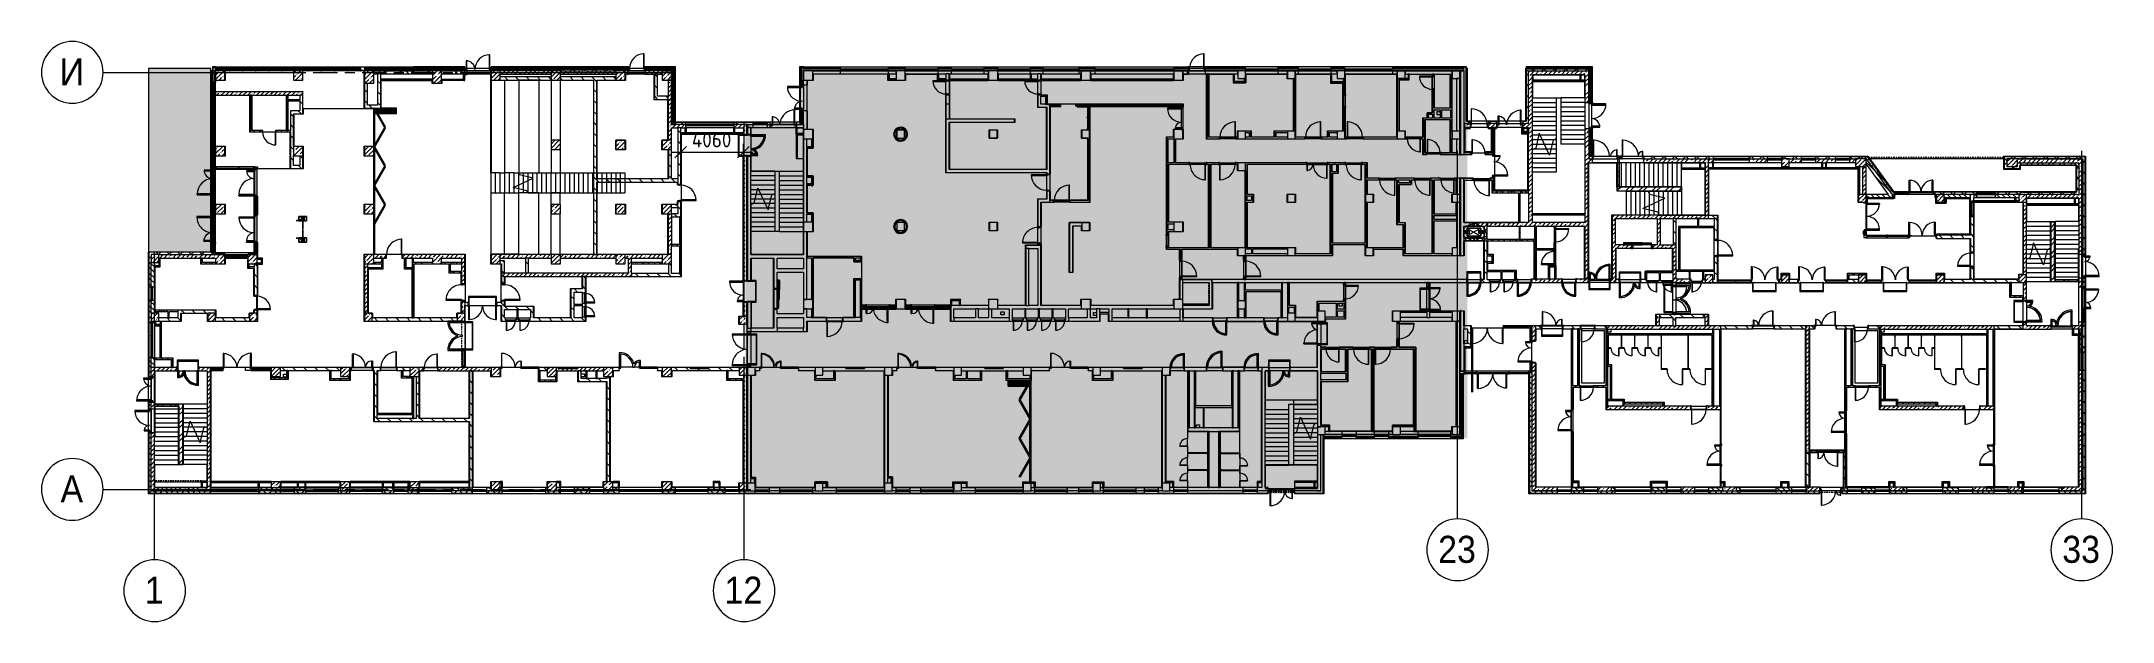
# Model space of a CAD drawing. Header units: millimetres. Extents: x 35787 to 244346, y -8553 to 29000.
# Drawn here: x 110108 to 244346, y -8553 to 29000 of the extents above; entities that cross this region are included whole.
import ezdxf

# ---------------------------------------------------------------- set-up
doc = ezdxf.new("R2010")
doc.units = ezdxf.units.MM
doc.linetypes.add('200_ШТРИХ__ш1_п0_6_', pattern=[160, 100, -60])
doc.linetypes.add('Осевая', pattern=[3175, 635, -476.25, 1587.5, -476.25])
for name, color, linetype, lineweight in [('A-ANNO-DIMS', 7, 'Continuous', 9), ('A-ANNO-DIMS-500', 7, 'Continuous', 9), ('A-DETL-3', 7, 'Continuous', 5), ('A-DETL-4', 7, 'Continuous', 30), ('A-DETL-MBND-1', 7, '200_ШТРИХ__ш1_п0_6_', 9), ('A-DOOR-5', 7, 'Continuous', 5), ('A-GENM-1', 7, 'Continuous', 5), ('A-GLAZ-1', 7, 'Continuous', 5), ('A-GLAZ-CURT-2', 7, 'Continuous', 5), ('A-GLAZ-CWMG-2', 7, 'Continuous', 5), ('A-WALL', 7, 'Continuous', 9), ('A-WALL-6', 7, 'Continuous', 5), ('I-WALL-7', 7, 'Continuous', 5), ('M-EQPM-3', 7, 'Continuous', 5), ('S-COLS-1', 7, 'Continuous', 5), ('S-STRS-1', 7, 'Continuous', 5), ('S-STRS-MBND-1', 7, 'Continuous', 5), ('Оси', 7, 'Continuous', 9), ('Оси-1', 7, 'Continuous', 20), ('Оси-2', 7, 'Осевая', 9)]:
    doc.layers.add(name, color=color, linetype=linetype, lineweight=lineweight)
doc.layers.add('A-DETL-GENF-6', color=7, linetype='Continuous', lineweight=9, true_color=0xc0c0c0, transparency=0.4)
for name, color, linetype, lineweight, true_color in [('A-DETL-GENF-7', 7, 'Continuous', 5, 0xaaaaaa), ('A-DETL-GENF-8', 7, 'Continuous', 5, 0xe2e2e2), ('A-DETL-GENF-9', 7, 'Continuous', 5, 0xb7b7b7), ('A-DOOR-3', 7, 'Continuous', 5, 0xaaaaaa), ('A-DOOR-4', 7, 'Continuous', 5, 0xe2e2e2), ('A-DOOR-6', 7, 'Continuous', 5, 0xb7b7b7), ('A-DOOR-7', 7, 'Continuous', 5, 0x737373), ('A-DOOR-FRAM-3', 7, 'Continuous', 5, 0xe2e2e2), ('A-DOOR-FRAM-4', 7, 'Continuous', 5, 0xaaaaaa), ('A-DOOR-FRAM-5', 7, 'Continuous', 5, 0xb7b7b7), ('A-FLOR-2', 7, 'Continuous', 5, 0xaaaaaa), ('A-FLOR-3', 7, 'Continuous', 5, 0xb7b7b7), ('A-GENM-2', 7, 'Continuous', 5, 0xe2ddcd), ('A-GENM-3', 7, 'Continuous', 5, 0x737373), ('A-GLAZ-2', 7, 'Continuous', 5, 0x737373), ('A-GLAZ-CURT-1', 7, 'Continuous', 5, 0x737373), ('A-GLAZ-CWMG-1', 7, 'Continuous', 5, 0x737373), ('A-GLAZ-CWMG-3', 7, 'Continuous', 5, 0x383e42), ('A-WALL-5', 7, 'Continuous', 9, 0x737373), ('A-WALL-7', 7, 'Continuous', 5, 0x737373), ('I-WALL-4', 7, 'Continuous', 9, 0xe7e7e7), ('I-WALL-5', 7, 'Continuous', 5, 0xe7e7e7), ('I-WALL-6', 7, 'Continuous', 5, 0x737373), ('I-WALL-8', 7, 'Continuous', 5, 0x787878), ('M-EQPM-2', 7, 'Continuous', 5, 0x737373), ('S-COLS-2', 7, 'Continuous', 5, 0x737373), ('S-STRS-2', 7, 'Continuous', 5, 0x737373), ('S-STRS-MBND-2', 7, 'Continuous', 5, 0x737373)]:
    doc.layers.add(name, color=color, linetype=linetype, lineweight=lineweight, true_color=true_color)
doc.styles.add('Arial_1', font='arial.ttf', dxfattribs={"width": 0.9, "height": 1750})
doc.styles.add('ISOCPEUR_3', font='isocpeur.ttf', dxfattribs={"width": 0.9, "height": 1000})
doc.dimstyles.new('ISO-2_0_0_9К_Средний_округл2_2', dxfattribs={"dimscale": 304.8, "dimtxt": 995.981176, "dimasz": 2.46063, "dimexe": 1.968504, "dimexo": 0, "dimgap": 0, "dimtad": 1, "dimdec": 0, "dimrnd": 10, "dimzin": 0, "dimdsep": 46, "dimtxsty": 'ISOCPEUR_3', "dimblk1": 'OBLIQUE', "dimblk2": 'OBLIQUE', "dimsah": 1, "dimcen": 0.09, "dimdle": 1.968504, "dimazin": 0, "dimtfac": 1, "dimtdec": 4, "dimtix": 1, "dimtmove": 0, "dimatfit": 3, "dimfxl": 1, "dimtvp": 1, "dimtolj": 1, "dimtzin": 0, "dimarcsym": 2})
pattern_1 = [(135, (117336.4, 0), (-176.7767, -176.7767), [])]
pattern_2 = [(45, (117336.4, 0), (-285.1231, 285.1231), []), (45, (117621.53, 0), (-285.1231, 285.1231), [504.031, -100.806, 16.764, -84.042])]
pattern_3 = [(45, (117336.4, 0), (-176.7767, 176.7767), [])]
pattern_4 = [(135, (117336.4, 0), (-353.5534, -353.5534), [])]
pattern_5 = [(45, (117336.4, 0), (-353.5534, 353.5534), []), (135, (117336.4, 0), (-353.5534, -353.5534), [])]
pattern_6 = [(135, (1826.41, 164.685), (-14.14214, -14.14214), []), (225, (1826.41, 164.685), (14.14214, -14.14214), [])]
pattern_7 = [(45, (-296.384, 164.685), (-14.1421, 14.1421), []), (135, (-296.384, 164.685), (-14.1421, -14.1421), [])]
pattern_8 = [(135, (1826.41, 104.685), (-14.14214, -14.14214), []), (225, (1826.41, 104.685), (14.14214, -14.14214), [])]
pattern_9 = [(45, (-296.384, 104.685), (-14.1421, 14.1421), []), (135, (-296.384, 104.685), (-14.1421, -14.1421), [])]
pattern_10 = [(135, (1776.41, 174.685), (-14.14214, -14.14214), []), (225, (1776.41, 174.685), (14.14214, -14.14214), [])]
pattern_11 = [(45, (-346.384, 174.685), (-14.1421, 14.1421), []), (135, (-346.384, 174.685), (-14.1421, -14.1421), [])]
pattern_12 = [(135, (117336.4, 0), (-377.1708, -377.1708), [533.4, -88.9, 17.78, -88.9]), (135, (117336.4, 376.94), (-377.1708, -377.1708), []), (50, (117336.4, 0), (637.6445, -55.7866), [66.675, -733.425]), (355, (117336.4, 0), (-123.3494, 668.6992), [53.34, -586.74]), (100.451, (117389.54, -4.65), (514.299, 612.908), [56.665, -623.315]), (46.184, (117336.4, 177.8), (948.7764, -147.1497), [100.012, -1100.137]), (96.636, (117415.5, 165.5), (830.909, 865.997), [84.998, -934.973]), (351.184, (117336.4, 177.8), (830.918, 865.988), [80.01, -880.11]), (21, (117425.3, 133.35), (530.6506, -357.9283), [66.675, -733.425]), (326, (117425.3, 133.35), (216.308, 644.6585), [53.34, -586.74]), (71.451, (117469.5, 103.5), (746.9596, 286.7243), [56.665, -623.315]), (37.5, (117336.4, 0), (10.81053, 295.9426), [16.764, -562.864, 16.764, -578.866, -588.962]), (37.5, (117336.4, 0), (10.81053, 295.9426), [-1175.258, 16.764, -572.198]), (7.5, (117336.4, 0), (233.86916, 350.63175), [16.764, -322.834, 16.764, -549.529, -224.472]), (7.5, (117336.4, 0), (233.86916, 350.63175), [-905.891, 16.764, -207.708]), (327.5, (117138.16, 0), (474.5678, -20.0513), [16.764, -205.486, 16.764, -676.656, -920.115]), (327.5, (117138.16, 0), (474.5678, -20.0513), [-915.67, 16.764, -903.351]), (317.5, (117049.26, 0), (518.4522, 88.9934), [16.764, -272.161, 16.764, -443.738, -653.415]), (317.5, (117049.26, 0), (518.4522, 88.9934), [-749.427, 16.764, -636.651])]
pattern_13 = [(135, (1471.41, 189.685), (-14.14214, -14.14214), []), (225, (1471.41, 189.685), (14.14214, -14.14214), [])]
pattern_14 = [(45, (-651.384, 189.685), (-14.1421, 14.1421), []), (135, (-651.384, 189.685), (-14.1421, -14.1421), [])]
pattern_15 = [(45, (117336.4, 0), (-427.6843, 427.6843), []), (45, (117621.5, 0), (-427.6843, 427.6843), [])]
pattern_16 = [(135, (1751.41, 174.685), (-14.14214, -14.14214), []), (225, (1751.41, 174.685), (14.14214, -14.14214), [])]
pattern_17 = [(45, (-371.384, 174.685), (-14.1421, 14.1421), []), (135, (-371.384, 174.685), (-14.1421, -14.1421), [])]
pattern_18 = [(135, (1826.41, 174.685), (-14.14214, -14.14214), []), (225, (1826.41, 174.685), (14.14214, -14.14214), [])]
pattern_19 = [(45, (-296.384, 174.685), (-14.1421, 14.1421), []), (135, (-296.384, 174.685), (-14.1421, -14.1421), [])]
pattern_20 = [(135, (1751.41, 164.685), (-14.14214, -14.14214), []), (225, (1751.41, 164.685), (14.14214, -14.14214), [])]
pattern_21 = [(45, (-371.384, 164.685), (-14.1421, 14.1421), []), (135, (-371.384, 164.685), (-14.1421, -14.1421), [])]
pattern_22 = [(135, (1951.41, 124.685), (-14.14214, -14.14214), []), (225, (1951.41, 124.685), (14.14214, -14.14214), [])]
pattern_23 = [(45, (-171.384, 124.685), (-14.1421, 14.1421), []), (135, (-171.384, 124.685), (-14.1421, -14.1421), [])]
pattern_24 = [(135, (1951.41, 164.685), (-14.14214, -14.14214), []), (225, (1951.41, 164.685), (14.14214, -14.14214), [])]
pattern_25 = [(45, (-171.384, 164.685), (-14.1421, 14.1421), []), (135, (-171.384, 164.685), (-14.1421, -14.1421), [])]
pattern_26 = [(135, (1526.41, 143.685), (-14.14214, -14.14214), []), (225, (1526.41, 143.685), (14.14214, -14.14214), [])]
pattern_27 = [(45, (-596.384, 143.685), (-14.1421, 14.1421), []), (135, (-596.384, 143.685), (-14.1421, -14.1421), [])]
pattern_28 = [(45, (117336.4, 0), (-530.33, 530.33), []), (135, (117336.4, 0), (-530.33, -530.33), [])]

msp = doc.modelspace()

# ---------------------------------------------------------------- texts
at = {"layer": 'Оси', "char_height": 1750, "attachment_point": 1, "style": 'Arial_1'}
for s, insert, width in [('\\fArial|b0|i0|c204|p34|;\\W.9;И', (111285.3, 27905.2), 1948.101), ('\\fArial|b0|i0|c204|p34|;\\W.9;А', (111343.8, 905.2), 1803.797), ('23', (200633.3, -3003), 3030.379), ('33', (241083.3, -3003), 3030.379), ('\\fArial|b0|i0|c204|p34|;\\W.9;1', (116808.8, -5649.6), 1515.189), ('12', (154383.3, -5649.6), 3030.379)]:
    msp.add_mtext(s, dxfattribs=dict(at, insert=insert, width=width))

# ---------------------------------------------------------------- blocks, each defined once
blk = doc.blocks.new('BSC_Колонна _Прямоугольная - 600х600-23286269-1_2_2_птичка')
at = {"layer": 'S-COLS-1'}
h = blk.add_hatch(dxfattribs=at)
h.set_pattern_fill('FP_93', color=256, style=0, pattern_type=2)
h.set_pattern_definition([(45, (-29509.74, -7600), (-285.123, 285.123), []), (45, (-29224.6, -7600), (-285.123, 285.123), [504.031, -100.806, 16.764, -84.042])])
h.paths.add_polyline_path([(300, -300), (300, 300), (-300, 300), (-300, -300), (119, -300)])
for p, q in [((300, 300), (-300, 300)), ((-300, 300), (-300, -300)), ((300, -300), (300, 300)), ((-300, -300), (300, -300))]:
    blk.add_line(p, q, dxfattribs=at)
blk = doc.blocks.new('BSC_Колонна _Прямоугольная - 500х500-23286270-1_2_2_птичка')
at = {"layer": 'S-COLS-2'}
for p, q in [((250, 250), (-250, 250)), ((-250, 250), (-250, -250)), ((250, -250), (250, 250)), ((-250, -250), (250, -250))]:
    blk.add_line(p, q, dxfattribs=at)
blk = doc.blocks.new('BSC_Колонна _Прямоугольная - 600х600-V70-1_2_2_птичка')
at = {"layer": 'S-COLS-1'}
h = blk.add_hatch(dxfattribs=at)
h.set_pattern_fill('FP_94', color=256, style=0, pattern_type=2)
h.set_pattern_definition([(45, (-25860, -200), (-285.123, 285.123), []), (45, (-25574.88, -200), (-285.123, 285.123), [504.031, -100.806, 16.764, -84.042])])
h.paths.add_polyline_path([(300, -300), (300, 300), (-300, 300), (-300, -300), (42, -300)])
for p, q in [((300, 300), (-300, 300)), ((-300, 300), (-300, -300)), ((300, -300), (300, 300)), ((-300, -300), (300, -300))]:
    blk.add_line(p, q, dxfattribs=at)
blk = doc.blocks.new('BSC_Колонна _Прямоугольная - 600х600-V71-1_2_2_птичка')
at = {"layer": 'S-COLS-1'}
h = blk.add_hatch(dxfattribs=at)
h.set_pattern_fill('FP_95', color=256, style=0, pattern_type=2)
h.set_pattern_definition([(45, (-29509.74, -200), (-285.123, 285.123), []), (45, (-29224.6, -200), (-285.123, 285.123), [504.031, -100.806, 16.764, -84.042])])
h.paths.add_polyline_path([(110, -300), (300, -300), (300, 300), (-300, 300), (-300, -300)])
for p, q in [((300, 300), (-300, 300)), ((-300, 300), (-300, -300)), ((300, -300), (300, 300)), ((-300, -300), (300, -300))]:
    blk.add_line(p, q, dxfattribs=at)
blk = doc.blocks.new('BSC_Колонна _Прямоугольная - 500х500-V72-1_2_2_птичка')
at = {"layer": 'S-COLS-2'}
for p, q in [((250, 250), (-250, 250)), ((-250, 250), (-250, -250)), ((250, -250), (250, 250)), ((-250, -250), (247, -250))]:
    blk.add_line(p, q, dxfattribs=at)
blk = doc.blocks.new('BSC_Колонна _Прямоугольная - 500х500-V73-1_2_2_птичка')
at = {"layer": 'S-COLS-2'}
for p, q in [((220, 250), (-250, 250)), ((-250, 250), (-250, -250)), ((250, -250), (250, 22)), ((-250, -250), (250, -250))]:
    blk.add_line(p, q, dxfattribs=at)
blk = doc.blocks.new('BSC_Колонна _Прямоугольная - 600х600-23205240-1_2_2_птичка')
at = {"layer": 'S-COLS-2'}
for p, q in [((300, 300), (-300, 300)), ((-300, 300), (-300, -300)), ((300, -300), (300, 300)), ((-300, -300), (300, -300))]:
    blk.add_line(p, q, dxfattribs=at)
blk = doc.blocks.new('BSC_Колонна _Прямоугольная - 600х800-24078684-1_2_2_птичка')
at = {"layer": 'S-COLS-1'}
h = blk.add_hatch(dxfattribs=at)
h.set_pattern_fill('FP_96', color=256, style=0, pattern_type=2)
h.set_pattern_definition([(45, (-14010, -26700), (-285.123, 285.123), []), (45, (-13724.88, -26700), (-285.123, 285.123), [504.031, -100.806, 16.764, -84.042])])
h.paths.add_polyline_path([(-300, -400), (300, -400), (300, 400), (-300, 400), (-300, 200)])
for p, q in [((300, 400), (-300, 400)), ((-300, 400), (-300, -400)), ((300, -400), (300, 400)), ((-300, -400), (300, -400))]:
    blk.add_line(p, q, dxfattribs=at)
blk = doc.blocks.new('BSC_Колонна _Прямоугольная - 600х600-V74-1_2_2_птичка')
at = {"layer": 'S-COLS-1'}
h = blk.add_hatch(dxfattribs=at)
h.set_pattern_fill('FP_100', color=256, style=0, pattern_type=2)
h.set_pattern_definition([(45, (-14010, -14900), (-285.123, 285.123), []), (45, (-13724.88, -14900), (-285.123, 285.123), [504.031, -100.806, 16.764, -84.042])])
h.paths.add_polyline_path([(220, -300), (300, -300), (300, 300), (-300, 300), (-300, -300), (-80, -300)])
for p, q in [((300, 300), (-300, 300)), ((-300, 300), (-300, -300)), ((300, -300), (300, 300)), ((-300, -300), (300, -300))]:
    blk.add_line(p, q, dxfattribs=at)
blk = doc.blocks.new('BSC_Колонна _Прямоугольная - 600х600-23295697-1_2_2_птичка')
at = {"layer": 'S-COLS-1'}
h = blk.add_hatch(dxfattribs=at)
h.set_pattern_fill('FP_101', color=256, style=0, pattern_type=2)
h.set_pattern_definition([(45, (-14010, -18150), (-285.123, 285.123), []), (45, (-13724.88, -18150), (-285.123, 285.123), [504.031, -100.806, 16.764, -84.042])])
h.paths.add_polyline_path([(-300, -300), (300, -300), (300, 300), (-300, 300), (-300, 281)])
for p, q in [((300, 300), (-300, 300)), ((-300, 300), (-300, -300)), ((300, -300), (300, 300)), ((-300, -300), (300, -300))]:
    blk.add_line(p, q, dxfattribs=at)
blk = doc.blocks.new('BSC_Колонна _Прямоугольная - 600х600-V75-1_2_2_птичка')
at = {"layer": 'S-COLS-1'}
h = blk.add_hatch(dxfattribs=at)
h.set_pattern_fill('FP_102', color=256, style=0, pattern_type=2)
h.set_pattern_definition([(45, (-14010, -21900), (-285.123, 285.123), []), (45, (-13724.88, -21900), (-285.123, 285.123), [504.031, -100.806, 16.764, -84.042])])
h.paths.add_polyline_path([(-300, -300), (300, -300), (300, 300), (-300, 300), (-300, -108)])
for p, q in [((300, 300), (-300, 300)), ((-300, 300), (-300, -300)), ((300, -300), (300, 300)), ((-300, -300), (300, -300))]:
    blk.add_line(p, q, dxfattribs=at)
blk = doc.blocks.new('BSC_Колонна _Прямоугольная - 600х600-V76-1_2_2_птичка')
at = {"layer": 'S-COLS-1'}
h = blk.add_hatch(dxfattribs=at)
h.set_pattern_fill('FP_103', color=256, style=0, pattern_type=2)
h.set_pattern_definition([(45, (-25860, -7600), (-285.123, 285.123), []), (45, (-25574.88, -7600), (-285.123, 285.123), [504.031, -100.806, 16.764, -84.042])])
h.paths.add_polyline_path([(-111, -300), (300, -300), (300, 300), (-300, 300), (-300, -300)])
for p, q in [((300, 300), (-300, 300)), ((-300, 300), (-300, -300)), ((300, -300), (300, 300)), ((-300, -300), (300, -300))]:
    blk.add_line(p, q, dxfattribs=at)
blk = doc.blocks.new('BSC_Колонна _Прямоугольная - 600х600-V77-1_2_2_птичка')
at = {"layer": 'S-COLS-1'}
h = blk.add_hatch(dxfattribs=at)
h.set_pattern_fill('FP_104', color=256, style=0, pattern_type=2)
h.set_pattern_definition([(45, (-26110, -26800), (-285.123, 285.123), []), (45, (-25824.88, -26800), (-285.123, 285.123), [504.031, -100.806, 16.764, -84.042])])
h.paths.add_polyline_path([(300, -300), (300, 300), (-300, 300), (-300, -300), (-208, -300)])
for p, q in [((300, 300), (-300, 300)), ((-300, 300), (-300, -300)), ((300, -300), (300, 300)), ((-300, -300), (300, -300))]:
    blk.add_line(p, q, dxfattribs=at)
blk = doc.blocks.new('BSC_Колонна _Прямоугольная - 600х600-V78-1_2_2_птичка')
at = {"layer": 'S-COLS-1'}
h = blk.add_hatch(dxfattribs=at)
h.set_pattern_fill('FP_105', color=256, style=0, pattern_type=2)
h.set_pattern_definition([(45, (-26110, -14900), (-285.123, 285.123), []), (45, (-25824.88, -14900), (-285.123, 285.123), [504.031, -100.806, 16.764, -84.042])])
h.paths.add_polyline_path([(-300, -300), (300, -300), (300, 300), (-300, 300), (-300, -97)])
for p, q in [((300, 300), (-300, 300)), ((-300, 300), (-300, -300)), ((300, -300), (300, 300)), ((-300, -300), (300, -300))]:
    blk.add_line(p, q, dxfattribs=at)
blk = doc.blocks.new('BSC_Колонна _Прямоугольная - 500х500-23287078-1_2_2_птичка')
at = {"layer": 'S-COLS-2'}
for p, q in [((250, 250), (-250, 250)), ((-250, 250), (-250, -250)), ((250, -250), (250, 250)), ((-250, -250), (250, -250))]:
    blk.add_line(p, q, dxfattribs=at)
blk = doc.blocks.new('110_Дверь_СКБ_1Ст_Внутренняя1 - Д-8 950x2100h_охрана-31784688-1_2_2_птичка')
at = {"layer": 'A-DOOR-3'}
h = blk.add_hatch(dxfattribs=at)
h.set_pattern_fill('FP_30', color=256, style=0, pattern_type=2)
h.set_pattern_definition(pattern_6)
h.paths.add_polyline_path([(487.5, 100), (462.5, 100), (462.5, -100), (487.5, -100)])
at = {"layer": 'A-DOOR-4'}
h = blk.add_hatch(color=256, dxfattribs=at)
h.paths.add_polyline_path([(-437.5, 100), (-437.5, 20), (-402.5, 20), (-402.5, 60), (-412.5, 60), (-412.5, 100), (-422.5, 100)])
h.paths.add_polyline_path([(462.5, 100), (437.5, 100), (437.5, 60), (427.5, 60), (427.5, 20), (462.5, 20)])
at = {"layer": 'A-DOOR-FRAM-3'}
for points in [[(-442.5, 108), (-492.5, 108), (-492.5, 100), (-422.5, 100), (-422.5, 108), (-437.5, 108)], [(-437.5, 20), (-437.5, -100), (-422.5, -100), (-422.5, 20)], [(397.5, 950), (397.5, 100), (437.5, 100), (437.5, 950)], [(467.5, 108), (447.5, 108), (447.5, 100), (517.5, 100), (517.5, 108), (487.5, 108)], [(447.5, 20), (447.5, -100), (462.5, -100), (462.5, 20)], [(-462.5, -100), (-492.5, -100), (-492.5, -108), (-422.5, -108), (-422.5, -100), (-437.5, -100)], [(487.5, -100), (447.5, -100), (447.5, -108), (517.5, -108), (517.5, -100)]]:
    blk.add_hatch(color=256, dxfattribs=at).paths.add_polyline_path(points)
at = {"layer": 'A-DOOR-FRAM-4'}
h = blk.add_hatch(dxfattribs=at)
h.set_pattern_fill('FP_31', color=256, style=0, pattern_type=2)
h.set_pattern_definition(pattern_7)
h.paths.add_polyline_path([(-458.5, 100), (-462.5, 100), (-462.5, -100), (-437.5, -100), (-437.5, 100)])
at = {"layer": 'A-DOOR-3'}
for p, q in [((437.5, 950), (397.5, 950)), ((397.5, 950), (397.5, 100)), ((397.5, 100), (437.5, 100)), ((437.5, 100), (437.5, 950))]:
    blk.add_line(p, q, dxfattribs=at)
blk.add_arc((437.5, 100), 850, 90, 180, dxfattribs=at)
at = {"layer": 'A-DOOR-FRAM-4'}
for p, q in [((-422.5, 108), (-492.5, 108)), ((-492.5, 108), (-492.5, 100)), ((-492.5, 100), (-422.5, 100)), ((-437.5, 100), (-462.5, 100)), ((-462.5, 100), (-462.5, -100)), ((-412.5, 100), (-437.5, 100)), ((-437.5, 100), (-437.5, 20)), ((-437.5, -100), (-437.5, 100)), ((-422.5, 100), (-437.5, 100)), ((-437.5, 100), (-437.5, 99)), ((-437.5, 99), (-422.5, 99)), ((-437.5, 20), (-402.5, 20)), ((-422.5, 20), (-437.5, 20)), ((-437.5, 20), (-437.5, -100)), ((-422.5, 100), (-422.5, 108)), ((-422.5, 99), (-422.5, 100)), ((-422.5, -100), (-422.5, 20)), ((-412.5, 60), (-412.5, 100)), ((-402.5, 60), (-412.5, 60)), ((-402.5, 20), (-402.5, 60)), ((437.5, 60), (427.5, 60)), ((427.5, 60), (427.5, 20)), ((427.5, 20), (462.5, 20)), ((437.5, 100), (437.5, 60)), ((462.5, 100), (437.5, 100)), ((517.5, 108), (447.5, 108)), ((447.5, 108), (447.5, 100)), ((462.5, 100), (447.5, 100)), ((447.5, 100), (447.5, 99)), ((447.5, 100), (517.5, 100)), ((447.5, 99), (462.5, 99)), ((462.5, 20), (447.5, 20)), ((447.5, 20), (447.5, -100)), ((462.5, 20), (462.5, 100)), ((487.5, 100), (462.5, 100)), ((462.5, 100), (462.5, -100)), ((462.5, 99), (462.5, 100)), ((462.5, -100), (462.5, 20)), ((487.5, -100), (487.5, 100)), ((517.5, 100), (517.5, 108)), ((-422.5, -100), (-492.5, -100)), ((-492.5, -100), (-492.5, -108)), ((-492.5, -108), (-422.5, -108)), ((-462.5, -100), (-437.5, -100)), ((-437.5, -100), (-422.5, -100)), ((-422.5, -108), (-422.5, -100)), ((447.5, -100), (462.5, -100)), ((517.5, -100), (447.5, -100)), ((447.5, -100), (447.5, -108)), ((447.5, -108), (517.5, -108)), ((462.5, -100), (487.5, -100)), ((517.5, -108), (517.5, -100))]:
    blk.add_line(p, q, dxfattribs=at)
blk = doc.blocks.new('110_Дверь_СКБ_1Ст_Внутренняя1 - Д-8 950x2100h_охрана-32224770-1_2_2_птичка')
at = {"layer": 'A-DOOR-3'}
h = blk.add_hatch(dxfattribs=at)
h.set_pattern_fill('FP_106', color=256, style=0, pattern_type=2)
h.set_pattern_definition(pattern_8)
h.paths.add_polyline_path([(487, 40), (462, 40), (462, -40), (487, -40), (487, 40)])
at = {"layer": 'A-DOOR-4'}
h = blk.add_hatch(color=256, dxfattribs=at)
h.paths.add_polyline_path([(437, 40), (437, 0), (427, 0), (427, -40), (462, -40), (462, 40)])
h.paths.add_polyline_path([(-438, 40), (-438, -40), (-403, -40), (-403, 0), (-413, 0), (-413, 40), (-423, 40)])
at = {"layer": 'A-DOOR-FRAM-3'}
for points in [[(-423, 48), (-493, 48), (-493, 40), (-423, 44)], [(437, 890), (397, 890), (397, 40), (437, 40), (437, 550)], [(462, 48), (447, 48), (447, 40), (517, 40), (517, 48), (467, 48)], [(-463, -40), (-493, -40), (-493, -48), (-423, -48), (-423, -40), (-438, -40)], [(462, -40), (447, -40), (447, -48), (517, -48), (517, -40), (487, -40)]]:
    blk.add_hatch(color=256, dxfattribs=at).paths.add_polyline_path(points)
at = {"layer": 'A-DOOR-FRAM-4'}
h = blk.add_hatch(dxfattribs=at)
h.set_pattern_fill('FP_107', color=256, style=0, pattern_type=2)
h.set_pattern_definition(pattern_9)
h.paths.add_polyline_path([(-463, 40), (-463, -40), (-438, -40), (-438, 40)])
at = {"layer": 'A-DOOR-3'}
for p, q in [((437, 890), (397, 890)), ((397, 890), (397, 40)), ((397, 40), (437, 40)), ((437, 40), (437, 890))]:
    blk.add_line(p, q, dxfattribs=at)
blk.add_arc((437, 40), 850, 90, 180, dxfattribs=at)
at = {"layer": 'A-DOOR-FRAM-4'}
for p, q in [((-423, 48), (-493, 48)), ((-493, 48), (-493, 40)), ((-493, 40), (-423, 40)), ((-438, 40), (-463, 40)), ((-463, 40), (-463, -40)), ((-413, 40), (-438, 40)), ((-438, 40), (-438, -40)), ((-438, -40), (-438, 40)), ((-423, 40), (-438, 40)), ((-438, 40), (-438, 39)), ((-438, 39), (-423, 39)), ((-423, 40), (-423, 48)), ((-423, 39), (-423, 40)), ((-413, 0), (-413, 40)), ((-403, 0), (-413, 0)), ((-403, -40), (-403, 0)), ((437, 0), (427, 0)), ((427, 0), (427, -40)), ((437, 40), (437, 0)), ((462, 40), (437, 40)), ((517, 48), (447, 48)), ((447, 48), (447, 40)), ((462, 40), (447, 40)), ((447, 40), (447, 39)), ((447, 40), (517, 40)), ((447, 39), (462, 39)), ((462, -40), (462, 40)), ((487, 40), (462, 40)), ((462, 40), (462, -40)), ((462, 39), (462, 40)), ((487, -40), (487, 40)), ((517, 40), (517, 48)), ((-423, -40), (-493, -40)), ((-493, -40), (-493, -48)), ((-493, -48), (-423, -48)), ((-463, -40), (-438, -40)), ((-423, -39), (-438, -39)), ((-438, -39), (-438, -40)), ((-438, -40), (-403, -40)), ((-438, -40), (-423, -40)), ((-423, -40), (-423, -39)), ((-423, -48), (-423, -40)), ((427, -40), (462, -40)), ((462, -39), (447, -39)), ((447, -39), (447, -40)), ((447, -40), (462, -40)), ((517, -40), (447, -40)), ((447, -40), (447, -48)), ((447, -48), (517, -48)), ((462, -40), (462, -39)), ((462, -40), (487, -40)), ((517, -48), (517, -40))]:
    blk.add_line(p, q, dxfattribs=at)
blk = doc.blocks.new('110_Дверь_СКБ_1Ст_Внутренняя1 - Д-7а_л__950x2100h_Туалет-32220591-1_2_2_птичка')
at = {"layer": 'A-DOOR-3'}
h = blk.add_hatch(dxfattribs=at)
h.set_pattern_fill('FP_108', color=256, style=0, pattern_type=2)
h.set_pattern_definition(pattern_10)
h.paths.add_polyline_path([(537.5, 110), (512.5, 110), (512.5, -110), (537.5, -110)])
at = {"layer": 'A-DOOR-4'}
h = blk.add_hatch(color=256, dxfattribs=at)
h.paths.add_polyline_path([(-487.5, 110), (-487.5, 30), (-452.5, 30), (-452.5, 70), (-462.5, 70), (-462.5, 110), (-472.5, 110)])
h.paths.add_polyline_path([(497.5, 110), (487.5, 110), (487.5, 70), (477.5, 70), (477.5, 30), (512.5, 30), (512.5, 110)])
at = {"layer": 'A-DOOR-FRAM-3'}
for points in [[(-499, 118), (-542.5, 118), (-542.5, 110), (-472.5, 110), (-472.5, 118), (-492.5, 118)], [(-487.5, 30), (-487.5, -110), (-472.5, -110), (-472.5, 30)], [(447.5, 1060), (447.5, 110), (487.5, 112), (487.5, 1060)], [(567.5, 118), (497.5, 118), (497.5, 110), (567.5, 110)], [(497.5, 30), (497.5, -110), (512.5, -110), (512.5, 30)], [(-542.5, -110), (-542.5, -118), (-472.5, -118), (-472.5, -110), (-512.5, -110)], [(512.5, -110), (497.5, -110), (497.5, -118), (567.5, -118), (567.5, -110), (537.5, -110)]]:
    blk.add_hatch(color=256, dxfattribs=at).paths.add_polyline_path(points)
at = {"layer": 'A-DOOR-FRAM-4'}
h = blk.add_hatch(dxfattribs=at)
h.set_pattern_fill('FP_109', color=256, style=0, pattern_type=2)
h.set_pattern_definition(pattern_11)
h.paths.add_polyline_path([(-512.5, 110), (-512.5, -110), (-487.5, -110), (-487.5, 110)])
at = {"layer": 'A-DOOR-3'}
for p, q in [((487.5, 1060), (447.5, 1060)), ((447.5, 1060), (447.5, 110)), ((447.5, 110), (487.5, 110)), ((487.5, 110), (487.5, 1060))]:
    blk.add_line(p, q, dxfattribs=at)
blk.add_arc((487.5, 110), 950, 90, 180, dxfattribs=at)
at = {"layer": 'A-DOOR-FRAM-4'}
for p, q in [((-472.5, 118), (-542.5, 118)), ((-542.5, 118), (-542.5, 110)), ((-542.5, 110), (-472.5, 110)), ((-487.5, 110), (-512.5, 110)), ((-512.5, 110), (-512.5, -110)), ((-462.5, 110), (-487.5, 110)), ((-487.5, 110), (-487.5, 30)), ((-487.5, -110), (-487.5, 110)), ((-472.5, 110), (-487.5, 110)), ((-487.5, 110), (-487.5, 109)), ((-487.5, 109), (-472.5, 109)), ((-487.5, 30), (-452.5, 30)), ((-472.5, 30), (-487.5, 30)), ((-487.5, 30), (-487.5, -110)), ((-472.5, 110), (-472.5, 118)), ((-472.5, 109), (-472.5, 110)), ((-472.5, -110), (-472.5, 30)), ((-462.5, 70), (-462.5, 110)), ((-452.5, 70), (-462.5, 70)), ((-452.5, 30), (-452.5, 70)), ((487.5, 70), (477.5, 70)), ((477.5, 70), (477.5, 30)), ((477.5, 30), (512.5, 30)), ((487.5, 110), (487.5, 70)), ((512.5, 110), (487.5, 110)), ((567.5, 118), (497.5, 118)), ((497.5, 118), (497.5, 110)), ((512.5, 110), (497.5, 110)), ((497.5, 110), (497.5, 109)), ((497.5, 110), (567.5, 110)), ((497.5, 109), (512.5, 109)), ((512.5, 30), (497.5, 30)), ((497.5, 30), (497.5, -110)), ((512.5, 30), (512.5, 110)), ((537.5, 110), (512.5, 110)), ((512.5, 110), (512.5, -110)), ((512.5, 109), (512.5, 110)), ((512.5, -110), (512.5, 30)), ((537.5, -110), (537.5, 110)), ((567.5, 110), (567.5, 118)), ((-472.5, -110), (-542.5, -110)), ((-542.5, -110), (-542.5, -118)), ((-542.5, -118), (-472.5, -118)), ((-512.5, -110), (-487.5, -110)), ((-487.5, -110), (-472.5, -110)), ((-472.5, -118), (-472.5, -110)), ((497.5, -110), (512.5, -110)), ((567.5, -110), (497.5, -110)), ((497.5, -110), (497.5, -118)), ((497.5, -118), (567.5, -118)), ((512.5, -110), (537.5, -110)), ((567.5, -118), (567.5, -110))]:
    blk.add_line(p, q, dxfattribs=at)
blk = doc.blocks.new('110_Дверь_СКБ_1Ст_Внутренняя1 - Д-8 950x2100h_охрана-V79-1_2_2_птичка')
at = {"layer": 'A-DOOR-3'}
h = blk.add_hatch(dxfattribs=at)
h.set_pattern_fill('FP_30', color=256, style=0, pattern_type=2)
h.set_pattern_definition(pattern_6)
h.paths.add_polyline_path([(462.5, 100), (462.5, -100), (487.5, -100), (487.5, 100)])
at = {"layer": 'A-DOOR-4'}
h = blk.add_hatch(color=256, dxfattribs=at)
h.paths.add_polyline_path([(462.5, 100), (437.5, 100), (437.5, 60), (427.5, 60), (427.5, 20), (462.5, 20)])
h.paths.add_polyline_path([(-412.5, 100), (-437.5, 100), (-437.5, 20), (-402.5, 20.4), (-402.5, 60), (-412.5, 60)])
at = {"layer": 'A-DOOR-FRAM-3'}
for points in [[(-422.5, 108), (-492.5, 108), (-492.5, 100), (-422.5, 100)], [(-437.5, 20), (-437.5, -100), (-422.5, -100), (-422.5, 20)], [(397.5, 950), (397.5, 100), (437.5, 100), (437.5, 950)], [(517.5, 108), (447.5, 108), (447.5, 100), (517.5, 100)], [(447.5, 20), (447.5, -100), (462.5, -100), (462.5, 20)], [(-492.5, -100), (-492.5, -108), (-422.5, -108), (-422.5, -100), (-462.5, -100)], [(487.5, -100), (447.5, -100), (447.5, -108), (517.5, -108), (517.5, -100), (490.5, -100)]]:
    blk.add_hatch(color=256, dxfattribs=at).paths.add_polyline_path(points)
at = {"layer": 'A-DOOR-FRAM-4'}
h = blk.add_hatch(dxfattribs=at)
h.set_pattern_fill('FP_31', color=256, style=0, pattern_type=2)
h.set_pattern_definition(pattern_7)
h.paths.add_polyline_path([(-462.5, 100), (-462.5, -100), (-437.5, -100), (-437.5, 100)])
at = {"layer": 'A-DOOR-3'}
for p, q in [((437.5, 950), (397.5, 950)), ((397.5, 950), (397.5, 100)), ((397.5, 100), (437.5, 100)), ((437.5, 100), (437.5, 950))]:
    blk.add_line(p, q, dxfattribs=at)
blk.add_arc((437.5, 100), 850, 90, 180, dxfattribs=at)
at = {"layer": 'A-DOOR-FRAM-4'}
for p, q in [((-422.5, 108), (-492.5, 108)), ((-492.5, 108), (-492.5, 100)), ((-492.5, 100), (-422.5, 100)), ((-437.5, 100), (-462.5, 100)), ((-462.5, 100), (-462.5, -100)), ((-412.5, 100), (-437.5, 100)), ((-437.5, 100), (-437.5, 20)), ((-437.5, -100), (-437.5, 100)), ((-422.5, 100), (-437.5, 100)), ((-437.5, 100), (-437.5, 99)), ((-437.5, 99), (-422.5, 99)), ((-437.5, 20), (-402.5, 20)), ((-422.5, 20), (-437.5, 20)), ((-437.5, 20), (-437.5, -100)), ((-422.5, 100), (-422.5, 108)), ((-422.5, 99), (-422.5, 100)), ((-422.5, -100), (-422.5, 20)), ((-412.5, 60), (-412.5, 100)), ((-402.5, 60), (-412.5, 60)), ((-402.5, 20), (-402.5, 60)), ((437.5, 60), (427.5, 60)), ((427.5, 60), (427.5, 20)), ((427.5, 20), (462.5, 20)), ((437.5, 100), (437.5, 60)), ((462.5, 100), (437.5, 100)), ((517.5, 108), (447.5, 108)), ((447.5, 108), (447.5, 100)), ((462.5, 100), (447.5, 100)), ((447.5, 100), (447.5, 99)), ((447.5, 100), (517.5, 100)), ((447.5, 99), (462.5, 99)), ((462.5, 20), (447.5, 20)), ((447.5, 20), (447.5, -100)), ((462.5, 20), (462.5, 100)), ((487.5, 100), (462.5, 100)), ((462.5, 100), (462.5, -100)), ((462.5, 99), (462.5, 100)), ((462.5, -100), (462.5, 20)), ((487.5, -100), (487.5, 100)), ((517.5, 100), (517.5, 108)), ((-422.5, -100), (-492.5, -100)), ((-492.5, -100), (-492.5, -108)), ((-492.5, -108), (-422.5, -108)), ((-462.5, -100), (-437.5, -100)), ((-437.5, -100), (-422.5, -100)), ((-422.5, -108), (-422.5, -100)), ((447.5, -100), (462.5, -100)), ((517.5, -100), (447.5, -100)), ((447.5, -100), (447.5, -108)), ((447.5, -108), (517.5, -108)), ((462.5, -100), (487.5, -100)), ((517.5, -108), (517.5, -100))]:
    blk.add_line(p, q, dxfattribs=at)
blk = doc.blocks.new('110_Дверь_СКБ_1Ст_Внутренняя1 - Д-8 950x2100h_охрана-V80-1_2_2_птичка')
at = {"layer": 'A-DOOR-3'}
h = blk.add_hatch(dxfattribs=at)
h.set_pattern_fill('FP_106', color=256, style=0, pattern_type=2)
h.set_pattern_definition(pattern_8)
h.paths.add_polyline_path([(462, 40), (462, -40), (487, -40), (486, 40)])
at = {"layer": 'A-DOOR-4'}
h = blk.add_hatch(color=256, dxfattribs=at)
h.paths.add_polyline_path([(-413, 40), (-438, 40), (-438, -40), (-403, -40), (-403, 0), (-413, 0)])
h.paths.add_polyline_path([(462, 40), (437, 40), (437, 0), (427, 0), (427, -40), (462, -40)])
at = {"layer": 'A-DOOR-FRAM-3'}
for points in [[(-471, 48), (-493, 48), (-493, 40), (-423, 40), (-423, 48), (-463, 48)], [(397, 890), (397, 40), (437, 40), (437, 890)], [(447, 48), (447, 40), (517, 40), (517, 48), (462, 48)], [(-438, -40), (-493, -40), (-493, -48), (-423, -48), (-423, -40)], [(487, -40), (447, -40), (447, -48), (517, -48), (517, -40), (487, -40)]]:
    blk.add_hatch(color=256, dxfattribs=at).paths.add_polyline_path(points)
at = {"layer": 'A-DOOR-FRAM-4'}
h = blk.add_hatch(dxfattribs=at)
h.set_pattern_fill('FP_107', color=256, style=0, pattern_type=2)
h.set_pattern_definition(pattern_9)
h.paths.add_polyline_path([(-463, 40), (-463, -40), (-438, -40), (-438, 40)])
at = {"layer": 'A-DOOR-3'}
for p, q in [((437, 890), (397, 890)), ((397, 890), (397, 40)), ((397, 40), (437, 40)), ((437, 40), (437, 890))]:
    blk.add_line(p, q, dxfattribs=at)
blk.add_arc((437, 40), 850, 90, 180, dxfattribs=at)
at = {"layer": 'A-DOOR-FRAM-4'}
for p, q in [((-423, 48), (-493, 48)), ((-493, 48), (-493, 40)), ((-493, 40), (-423, 40)), ((-438, 40), (-463, 40)), ((-463, 40), (-463, -40)), ((-413, 40), (-438, 40)), ((-438, 40), (-438, -40)), ((-438, -40), (-438, 40)), ((-423, 40), (-438, 40)), ((-438, 40), (-438, 39)), ((-438, 39), (-423, 39)), ((-423, 40), (-423, 48)), ((-423, 39), (-423, 40)), ((-413, 0), (-413, 40)), ((-403, 0), (-413, 0)), ((-403, -40), (-403, 0)), ((437, 0), (427, 0)), ((427, 0), (427, -40)), ((437, 40), (437, 0)), ((462, 40), (437, 40)), ((517, 48), (447, 48)), ((447, 48), (447, 40)), ((462, 40), (447, 40)), ((447, 40), (447, 39)), ((447, 40), (517, 40)), ((447, 39), (462, 39)), ((462, -40), (462, 40)), ((487, 40), (462, 40)), ((462, 40), (462, -40)), ((462, 39), (462, 40)), ((487, -40), (487, 40)), ((517, 40), (517, 48)), ((-423, -40), (-493, -40)), ((-493, -40), (-493, -48)), ((-493, -48), (-423, -48)), ((-463, -40), (-438, -40)), ((-423, -39), (-438, -39)), ((-438, -39), (-438, -40)), ((-438, -40), (-403, -40)), ((-438, -40), (-423, -40)), ((-423, -40), (-423, -39)), ((-423, -48), (-423, -40)), ((427, -40), (462, -40)), ((462, -39), (447, -39)), ((447, -39), (447, -40)), ((447, -40), (462, -40)), ((517, -40), (447, -40)), ((447, -40), (447, -48)), ((447, -48), (517, -48)), ((462, -40), (462, -39)), ((462, -40), (487, -40)), ((517, -48), (517, -40))]:
    blk.add_line(p, q, dxfattribs=at)
blk = doc.blocks.new('110_Дверь_СКБ_2Ст - Д-2а_л_ Из коридора на лестницу-32216062-1_2_2_птичка')
at = {"layer": 'A-DOOR-4'}
h = blk.add_hatch(color=256, dxfattribs=at)
h.paths.add_polyline_path([(662, 20), (712, 20), (712, 100), (662, 100), (662, 50), (652, 50), (652, 20)])
h.paths.add_polyline_path([(-638, 20), (-628, 20), (-628, 50), (-638, 50), (-638, 100), (-688, 100), (-688, 20)])
for points in [[(-588, 100), (-588, 500), (-638, 500), (-638, 100)], [(612, 100), (662, 100), (662, 1000), (612, 1000), (612, 120)], [(698, -100), (712, -100), (712, 20), (698, 20)]]:
    blk.add_hatch(color=256, dxfattribs=at).paths.add_polyline_path(points)
at = {"layer": 'A-DOOR-FRAM-3'}
for points in [[(-688, 100), (-672, 100), (-672, 108), (-742, 108), (-742, 100), (-712, 100)], [(-672, -100), (-672, 20), (-688, 20), (-688, -100)], [(698, 100), (768, 100), (768, 108), (698, 108)], [(-672, -108), (-672, -100), (-742, -100), (-742, -108), (-688, -108)], [(712, -108), (768, -108), (768, -100), (698, -100), (698, -108)]]:
    blk.add_hatch(color=256, dxfattribs=at).paths.add_polyline_path(points)
at = {"layer": 'A-DOOR-3'}
for p, q in [((-638, 500), (-638, 100)), ((-588, 500), (-638, 500)), ((-638, 100), (-588, 100)), ((-588, 100), (-588, 500)), ((662, 1000), (612, 1000)), ((612, 1000), (612, 100)), ((612, 100), (662, 100)), ((662, 100), (662, 1000))]:
    blk.add_line(p, q, dxfattribs=at)
for centre, radius, start, end in [((-638, 100), 400, 360, 90), ((662, 100), 900, 90, 180)]:
    blk.add_arc(centre, radius, start, end, dxfattribs=at)
at = {"layer": 'A-DOOR-FRAM-4'}
for p, q in [((-672, 108), (-742, 108)), ((-742, 108), (-742, 100)), ((-742, 100), (-672, 100)), ((-638, 100), (-688, 100)), ((-688, 100), (-688, 20)), ((-688, 20), (-628, 20)), ((-672, 20), (-688, 20)), ((-688, 20), (-688, -100)), ((-672, 100), (-672, 108)), ((-672, -100), (-672, 20)), ((-638, 50), (-638, 100)), ((-628, 50), (-638, 50)), ((-628, 20), (-628, 50)), ((662, 50), (652, 50)), ((652, 50), (652, 20)), ((652, 20), (712, 20)), ((662, 100), (662, 50)), ((712, 100), (662, 100)), ((768, 108), (698, 108)), ((698, 108), (698, 100)), ((698, 100), (768, 100)), ((712, 20), (698, 20)), ((698, 20), (698, -100)), ((712, 20), (712, 100)), ((712, -100), (712, 20)), ((768, 100), (768, 108)), ((-672, -100), (-742, -100)), ((-742, -100), (-742, -108)), ((-742, -108), (-672, -108)), ((-688, -100), (-672, -100)), ((-672, -108), (-672, -100)), ((698, -100), (712, -100)), ((768, -100), (698, -100)), ((698, -100), (698, -108)), ((698, -108), (768, -108)), ((768, -108), (768, -100))]:
    blk.add_line(p, q, dxfattribs=at)
blk = doc.blocks.new('110_Дверь_СКБ_2Ст - Д-5_п_ Из игровой в коридор-32215844-1_2_2_птичка')
at = {"layer": 'A-DOOR-4'}
h = blk.add_hatch(color=256, dxfattribs=at)
h.paths.add_polyline_path([(-688, 40), (-688, -40), (-628, -40), (-628, -10), (-638, -10), (-638, 40)])
h.paths.add_polyline_path([(652, -40), (712, -40), (712, 40), (662, 40), (662, -10), (652, -10), (652, -26)])
for points in [[(-638, 940), (-638, 40), (-588, 40), (-588, 940)], [(612, 58), (612, 40), (662, 43), (662, 440), (612, 440), (612, 60)]]:
    blk.add_hatch(color=256, dxfattribs=at).paths.add_polyline_path(points)
at = {"layer": 'A-DOOR-FRAM-3'}
for points in [[(-742, 40), (-672, 40), (-672, 48), (-742, 48)], [(698, 48), (698, 40), (768, 40), (768, 48), (712, 48)], [(-742, -48), (-672, -48), (-672, -40), (-742, -40)], [(698, -48), (698, -48), (768, -48), (768, -40), (698, -40)]]:
    blk.add_hatch(color=256, dxfattribs=at).paths.add_polyline_path(points)
at = {"layer": 'A-DOOR-3'}
for p, q in [((-638, 940), (-638, 40)), ((-588, 940), (-638, 940)), ((-638, 40), (-588, 40)), ((-588, 40), (-588, 940)), ((662, 440), (612, 440)), ((612, 440), (612, 40)), ((612, 40), (662, 40)), ((662, 40), (662, 440))]:
    blk.add_line(p, q, dxfattribs=at)
for centre, radius, start, end in [((-638, 40), 900, 0, 90), ((662, 40), 400, 90, 180)]:
    blk.add_arc(centre, radius, start, end, dxfattribs=at)
at = {"layer": 'A-DOOR-FRAM-4'}
for p, q in [((-672, 48), (-742, 48)), ((-742, 48), (-742, 40)), ((-742, 40), (-672, 40)), ((-638, 40), (-688, 40)), ((-688, 40), (-688, -40)), ((-672, 40), (-672, 48)), ((-638, -10), (-638, 40)), ((662, 40), (662, -10)), ((712, 40), (662, 40)), ((768, 48), (698, 48)), ((698, 48), (698, 40)), ((698, 40), (768, 40)), ((712, -40), (712, 40)), ((768, 40), (768, 48)), ((-672, -40), (-742, -40)), ((-742, -40), (-742, -48)), ((-742, -48), (-672, -48)), ((-688, -40), (-628, -40)), ((-672, -39), (-688, -39)), ((-688, -39), (-688, -40)), ((-688, -40), (-672, -40)), ((-672, -40), (-672, -39)), ((-672, -48), (-672, -40)), ((-628, -10), (-638, -10)), ((-628, -40), (-628, -10)), ((662, -10), (652, -10)), ((652, -10), (652, -40)), ((652, -40), (712, -40)), ((712, -39), (698, -39)), ((698, -39), (698, -40)), ((698, -40), (712, -40)), ((768, -40), (698, -40)), ((698, -40), (698, -48)), ((698, -48), (768, -48)), ((712, -40), (712, -39)), ((768, -48), (768, -40))]:
    blk.add_line(p, q, dxfattribs=at)
blk = doc.blocks.new('110_Дверь_СКБ_2Ст - Д-6_л__ ДОО_Дв_1450x2100h_Дверь из раздевальной в коридор-25835678-1_2_2_птичка')
at = {"layer": 'A-DOOR-3'}
h = blk.add_hatch(dxfattribs=at)
h.set_pattern_fill('FP_110', color=256, style=0, pattern_type=2)
h.set_pattern_definition([(135, (1576.41, 164.685), (-14.14214, -14.14214), []), (225, (1576.41, 164.685), (14.14214, -14.14214), [])])
h.paths.add_polyline_path([(712.5, -100), (737.5, -100), (736.5, 100), (712.5, 100)])
at = {"layer": 'A-DOOR-4'}
h = blk.add_hatch(color=256, dxfattribs=at)
h.paths.add_polyline_path([(662.5, 20), (712.5, 20), (712.5, 100), (662.5, 100), (662.5, 50), (652.5, 50), (652.5, 20)])
h.paths.add_polyline_path([(-637.5, 20), (-627.5, 20), (-627.5, 50), (-637.5, 50), (-637.5, 100), (-687.5, 100), (-687.5, 20)])
for points in [[(-637.5, 100), (-587.5, 100), (-587.5, 450), (-637.5, 450), (-637.5, 107.4)], [(662.5, 100), (662.5, 1050), (612.5, 1050), (615.8, 100)]]:
    blk.add_hatch(color=256, dxfattribs=at).paths.add_polyline_path(points)
at = {"layer": 'A-DOOR-FRAM-3'}
for points in [[(-672.5, 100), (-672.5, 108), (-742.5, 108), (-742.5, 100), (-687.5, 100)], [(-672.5, -100), (-672.5, 20), (-687.5, 20), (-687.5, -100)], [(737.5, 100), (767.5, 100), (767.5, 108), (697.5, 108), (697.5, 100), (736.5, 100)], [(712.5, -100), (712.5, 20), (697.5, 20), (697.5, -100)], [(-672.5, -108), (-672.5, -100), (-742.5, -100), (-742.5, -108), (-687.5, -108)], [(737.5, -108), (767.5, -108), (767.5, -100), (697.5, -100), (697.5, -108), (736.5, -108)]]:
    blk.add_hatch(color=256, dxfattribs=at).paths.add_polyline_path(points)
at = {"layer": 'A-DOOR-FRAM-4'}
h = blk.add_hatch(dxfattribs=at)
h.set_pattern_fill('FP_111', color=256, style=0, pattern_type=2)
h.set_pattern_definition([(45, (-546.384, 164.685), (-14.1421, 14.1421), []), (135, (-546.384, 164.685), (-14.1421, -14.1421), [])])
h.paths.add_polyline_path([(-712.5, -100), (-687.5, -100), (-687.5, 100), (-712.5, 100)])
at = {"layer": 'A-DOOR-3'}
for p, q in [((-637.5, 450), (-637.5, 100)), ((-587.5, 450), (-637.5, 450)), ((-637.5, 100), (-587.5, 100)), ((-587.5, 100), (-587.5, 450)), ((662.5, 1050), (612.5, 1050)), ((612.5, 1050), (612.5, 100)), ((612.5, 100), (662.5, 100)), ((662.5, 100), (662.5, 1050))]:
    blk.add_line(p, q, dxfattribs=at)
for centre, radius, start, end in [((-637.5, 100), 350, 360, 90), ((662.5, 100), 950, 90, 180)]:
    blk.add_arc(centre, radius, start, end, dxfattribs=at)
at = {"layer": 'A-DOOR-FRAM-4'}
for p, q in [((-672.5, 108), (-742.5, 108)), ((-742.5, 108), (-742.5, 100)), ((-742.5, 100), (-672.5, 100)), ((-687.5, 100), (-712.5, 100)), ((-712.5, 100), (-712.5, -100)), ((-637.5, 100), (-687.5, 100)), ((-687.5, 100), (-687.5, 20)), ((-687.5, -100), (-687.5, 100)), ((-687.5, 20), (-627.5, 20)), ((-672.5, 20), (-687.5, 20)), ((-687.5, 20), (-687.5, -100)), ((-672.5, 100), (-672.5, 108)), ((-672.5, -100), (-672.5, 20)), ((-637.5, 50), (-637.5, 100)), ((-627.5, 50), (-637.5, 50)), ((-627.5, 20), (-627.5, 50)), ((662.5, 50), (652.5, 50)), ((652.5, 50), (652.5, 20)), ((652.5, 20), (712.5, 20)), ((662.5, 100), (662.5, 50)), ((712.5, 100), (662.5, 100)), ((767.5, 108), (697.5, 108)), ((697.5, 108), (697.5, 100)), ((697.5, 100), (767.5, 100)), ((712.5, 20), (697.5, 20)), ((697.5, 20), (697.5, -100)), ((712.5, 20), (712.5, 100)), ((737.5, 100), (712.5, 100)), ((712.5, 100), (712.5, -100)), ((712.5, -100), (712.5, 20)), ((737.5, -100), (737.5, 100)), ((767.5, 100), (767.5, 108)), ((-672.5, -100), (-742.5, -100)), ((-742.5, -100), (-742.5, -108)), ((-742.5, -108), (-672.5, -108)), ((-712.5, -100), (-687.5, -100)), ((-687.5, -100), (-672.5, -100)), ((-672.5, -108), (-672.5, -100)), ((697.5, -100), (712.5, -100)), ((767.5, -100), (697.5, -100)), ((697.5, -100), (697.5, -108)), ((697.5, -108), (767.5, -108)), ((712.5, -100), (737.5, -100)), ((767.5, -108), (767.5, -100))]:
    blk.add_line(p, q, dxfattribs=at)
blk = doc.blocks.new('110_Дверь_СКБ_2Ст - Д-5_п_ Из игровой в коридор-32679362-1_2_2_птичка')
at = {"layer": 'A-DOOR-4'}
h = blk.add_hatch(color=256, dxfattribs=at)
h.paths.add_polyline_path([(652, 30), (712, 30), (712, 110), (662, 109), (662, 60), (652, 60)])
h.paths.add_polyline_path([(-643, 30), (-628, 30), (-628, 60), (-638, 60), (-638, 110), (-688, 110), (-688, 30), (-672, 30)])
for points in [[(-638, 110), (-588, 110), (-591, 510), (-638, 506), (-638, 112)], [(616, 110), (662, 110), (662, 1010), (612, 1010), (612, 110)], [(712, -110), (712, 30), (698, 28), (698, -110)]]:
    blk.add_hatch(color=256, dxfattribs=at).paths.add_polyline_path(points)
at = {"layer": 'A-DOOR-FRAM-3'}
for points in [[(-681, 110), (-672, 112), (-672, 118), (-742, 118), (-742, 110), (-688, 110)], [(-672, -110), (-672, 30), (-688, 30), (-688, -110)], [(718, 110), (768, 110), (768, 118), (698, 118), (698, 110), (712, 110)], [(-672, -118), (-672, -110), (-742, -110), (-742, -118), (-688, -118)], [(763, -118), (768, -118), (763, -110), (698, -110), (698, -118), (750, -118)]]:
    blk.add_hatch(color=256, dxfattribs=at).paths.add_polyline_path(points)
at = {"layer": 'A-DOOR-3'}
for p, q in [((-638, 510), (-638, 110)), ((-588, 510), (-638, 510)), ((-638, 110), (-588, 110)), ((-588, 110), (-588, 510)), ((662, 1010), (612, 1010)), ((612, 1010), (612, 110)), ((612, 110), (662, 110)), ((662, 110), (662, 1010))]:
    blk.add_line(p, q, dxfattribs=at)
for centre, radius, start, end in [((-638, 110), 400, 360, 90), ((662, 110), 900, 90, 180)]:
    blk.add_arc(centre, radius, start, end, dxfattribs=at)
at = {"layer": 'A-DOOR-FRAM-4'}
for p, q in [((-672, 118), (-742, 118)), ((-742, 118), (-742, 110)), ((-742, 110), (-672, 110)), ((-638, 110), (-688, 110)), ((-688, 110), (-688, 30)), ((-688, 30), (-628, 30)), ((-672, 30), (-688, 30)), ((-688, 30), (-688, -110)), ((-672, 110), (-672, 118)), ((-672, -110), (-672, 30)), ((-638, 60), (-638, 110)), ((-628, 60), (-638, 60)), ((-628, 30), (-628, 60)), ((662, 60), (652, 60)), ((652, 60), (652, 30)), ((652, 30), (712, 30)), ((662, 110), (662, 60)), ((712, 110), (662, 110)), ((768, 118), (698, 118)), ((698, 118), (698, 110)), ((698, 110), (768, 110)), ((712, 30), (698, 30)), ((698, 30), (698, -110)), ((712, 30), (712, 110)), ((712, -110), (712, 30)), ((768, 110), (768, 118)), ((-672, -110), (-742, -110)), ((-742, -110), (-742, -118)), ((-742, -118), (-672, -118)), ((-688, -110), (-672, -110)), ((-672, -118), (-672, -110)), ((698, -110), (712, -110)), ((768, -110), (698, -110)), ((698, -110), (698, -118)), ((698, -118), (768, -118)), ((768, -118), (768, -110))]:
    blk.add_line(p, q, dxfattribs=at)
blk = doc.blocks.new('131_Сантехническая перегородка 7 - СП-1-30858579-1_2_2_птичка')
at = {"layer": 'A-GENM-2'}
blk.add_hatch(color=256, dxfattribs=at).paths.add_polyline_path([(2166, 8), (-4, 8), (-4, -8), (2166, -8)])
at = {"layer": 'A-GENM-1'}
for p, q in [((2166, 8), (-4, 8)), ((-4, 8), (-4, -8)), ((2166, -8), (2166, 8)), ((-4, -8), (2166, -8))]:
    blk.add_line(p, q, dxfattribs=at)
at = {"layer": 'A-GENM-1', "flags": 128}
for points in [[(71, 8), (71, 9), (71, 9), (70, 9), (70, 10), (70, 10), (69, 11), (69, 11), (68, 12), (68, 12), (67, 12), (67, 13), (66, 13), (66, 13), (65, 14), (65, 14), (64, 14), (64, 14), (63, 14), (62, 15), (62, 15), (61, 15), (61, 15), (60, 15), (59, 15), (59, 15), (58, 15), (58, 15), (57, 15), (56, 15), (56, 15), (55, 15), (55, 15), (54, 14), (54, 14), (53, 14), (52, 14), (52, 13), (51, 13), (51, 13), (50, 13), (50, 12), (49, 12), (49, 11), (48, 11), (48, 11), (48, 10), (47, 10), (47, 9), (46, 9), (46, 8), (46, 8)], [(46, -8), (46, -9), (47, -9), (47, -9), (47, -10), (48, -10), (48, -11), (49, -11), (49, -12), (50, -12), (50, -12), (51, -13), (51, -13), (52, -13), (52, -14), (53, -14), (53, -14), (54, -14), (54, -14), (55, -15), (56, -15), (56, -15), (57, -15), (57, -15), (58, -15), (59, -15), (59, -15), (60, -15), (60, -15), (61, -15), (62, -15), (62, -15), (63, -15), (63, -14), (64, -14), (64, -14), (65, -14), (66, -13), (66, -13), (67, -13), (67, -13), (68, -12), (68, -12), (69, -11), (69, -11), (69, -11), (70, -10), (70, -10), (71, -9), (71, -9), (71, -8), (71, -8)]]:
    blk.add_lwpolyline(points, dxfattribs=at)
at = {"layer": 'A-GENM-1'}
for radius, start, end in [(24.6, 19.91127, 160.08873), (17.6, 45, 135), (17.6, 45, 135), (15.1, 45, 135), (24.6, 199.91127, 340.08873), (17.6, 225, 315), (17.6, 225, 315), (15.1, 225, 315)]:
    blk.add_arc((59, 0), radius, start, end, dxfattribs=at)
blk = doc.blocks.new('131_Сантехническая перегородка 6 - СП-1-30839354-1_2_2_птичка')
at = {"layer": 'A-GENM-2'}
blk.add_hatch(color=256, dxfattribs=at).paths.add_polyline_path([(800, 8), (0, 8), (0, -8), (800, -8)])
at = {"layer": 'A-GENM-1'}
for p, q in [((800, 8), (0, 8)), ((0, 8), (0, -8)), ((800, -8), (800, 8)), ((0, -8), (800, -8))]:
    blk.add_line(p, q, dxfattribs=at)
at = {"layer": 'A-GENM-1', "flags": 128}
for points in [[(71, 8), (71, 9), (71, 9), (70, 9), (70, 10), (70, 10), (69, 11), (69, 11), (68, 12), (68, 12), (67, 12), (67, 13), (66, 13), (66, 13), (65, 14), (65, 14), (64, 14), (64, 14), (63, 14), (62, 15), (62, 15), (61, 15), (61, 15), (60, 15), (59, 15), (59, 15), (58, 15), (58, 15), (57, 15), (56, 15), (56, 15), (55, 15), (55, 15), (54, 14), (54, 14), (53, 14), (52, 14), (52, 13), (51, 13), (51, 13), (50, 13), (50, 12), (49, 12), (49, 11), (48, 11), (48, 11), (48, 10), (47, 10), (47, 9), (46, 9), (46, 8), (46, 8)], [(46, -8), (46, -9), (47, -9), (47, -9), (47, -10), (48, -10), (48, -11), (49, -11), (49, -12), (50, -12), (50, -12), (51, -13), (51, -13), (52, -13), (52, -14), (53, -14), (53, -14), (54, -14), (54, -14), (55, -15), (56, -15), (56, -15), (57, -15), (57, -15), (58, -15), (59, -15), (59, -15), (60, -15), (60, -15), (61, -15), (62, -15), (62, -15), (63, -15), (63, -14), (64, -14), (64, -14), (65, -14), (66, -13), (66, -13), (67, -13), (67, -13), (68, -12), (68, -12), (69, -11), (69, -11), (69, -11), (70, -10), (70, -10), (71, -9), (71, -9), (71, -8), (71, -8)]]:
    blk.add_lwpolyline(points, dxfattribs=at)
at = {"layer": 'A-GENM-1'}
for radius, start, end in [(24.6, 19.91127, 160.08873), (17.6, 45, 135), (17.6, 45, 135), (15.1, 45, 135), (24.6, 199.91127, 340.08873), (17.6, 225, 315), (17.6, 225, 315), (15.1, 225, 315)]:
    blk.add_arc((59, 0), radius, start, end, dxfattribs=at)
blk = doc.blocks.new('131_Сантехническая перегородка_Дверь МГН - СД-1-30883454-1_2_2_птичка')
at = {"layer": 'A-GENM-2'}
for points in [[(-335.4, 8), (-370, 8), (-366.5, -8), (10, -8), (10, 8)], [(1010, 8), (1010, -8), (1390, -8), (1390, 8), (1374, 8)]]:
    blk.add_hatch(color=256, dxfattribs=at).paths.add_polyline_path(points)
at = {"layer": 'A-DOOR-5'}
for p, q in [((10, 1008), (26, 1008)), ((10, 8), (10, 1008)), ((10, 8), (26, 8)), ((26, 8), (26, 1008))]:
    blk.add_line(p, q, dxfattribs=at)
blk.add_arc((10, 8), 1000, 360, 90, dxfattribs=at)
at = {"layer": 'A-GENM-1'}
for p, q in [((10, 8), (-370, 8)), ((-370, 8), (-370, -8)), ((10, -8), (10, 8)), ((1390, 8), (1010, 8)), ((1010, 8), (1010, -8)), ((1390, -8), (1390, 8)), ((-370, -8), (10, -8)), ((1010, -8), (1390, -8))]:
    blk.add_line(p, q, dxfattribs=at)
blk = doc.blocks.new('120_Окно_СКБ_1Ст - 120_Окно_СКБ_1Ст 900х2500_h_ с форточкой-22876038-1_2_2_птичка')
at = {"layer": 'A-GLAZ-1'}
for p, q in [((-450, -127), (-450, -57)), ((-450, -57), (-380, -57)), ((450, -57), (-450, -57)), ((-380, -127), (-450, -127)), ((-450, -127), (-400, -127)), ((-380, -127), (-400, -127)), ((-400, -127), (-400, -137)), ((-400, -137), (400, -137)), ((400, -137), (-400, -137)), ((-380, -57), (-380, -127)), ((380, -87), (-380, -87)), ((-380, -87), (-380, -127)), ((-330, -137), (-330, -87)), ((-330, -107), (330, -107)), ((330, -117), (-330, -117)), ((330, -137), (330, -87)), ((380, -127), (380, -57)), ((380, -57), (450, -57)), ((380, -127), (380, -87)), ((450, -127), (380, -127)), ((400, -127), (380, -127)), ((400, -127), (450, -127)), ((400, -137), (400, -127)), ((450, -57), (450, -127))]:
    blk.add_line(p, q, dxfattribs=at)
blk = doc.blocks.new('120_Окно_СКБ_1Ст - 120_Окно_СКБ_1Ст 900х2500_h_ с форточкой-V81-1_2_2_птичка')
at = {"layer": 'A-GLAZ-1'}
for p, q in [((-450, -127), (-450, -57)), ((-450, -57), (-380, -57)), ((450, -57), (-450, -57)), ((-380, -127), (-450, -127)), ((-450, -127), (-400, -127)), ((-380, -127), (-400, -127)), ((-400, -127), (-400, -137)), ((-400, -137), (400, -137)), ((400, -137), (-400, -137)), ((-380, -57), (-380, -127)), ((380, -87), (-380, -87)), ((-380, -87), (-380, -127)), ((-330, -137), (-330, -87)), ((-330, -107), (330, -107)), ((330, -117), (-330, -117)), ((330, -137), (330, -87)), ((380, -127), (380, -57)), ((380, -57), (450, -57)), ((380, -127), (380, -87)), ((450, -127), (380, -127)), ((400, -127), (380, -127)), ((400, -127), (450, -127)), ((400, -137), (400, -127)), ((450, -57), (450, -127))]:
    blk.add_line(p, q, dxfattribs=at)
blk = doc.blocks.new('120_Окно_СКБ_2Ст_Фрамуга сверху - 120_Окно_СКБ_2Ст_2300х2500_h_ ДОО-19727959-1_2_2_птичка')
at = {"layer": 'A-GLAZ-1'}
for p, q in [((-1150, -127), (-1150, -57)), ((-1150, -57), (-1080, -57)), ((1150, -57), (-1150, -57)), ((-1080, -127), (-1150, -127)), ((-1150, -127), (-1100, -127)), ((-1080, -127), (-1100, -127)), ((-1100, -127), (-1100, -137)), ((-1100, -137), (540, -137)), ((540, -137), (-1100, -137)), ((-1080, -57), (-1080, -127)), ((-1080, -57), (1080, -57)), ((520, -87), (-1080, -87)), ((-1080, -87), (-1080, -127)), ((-1030, -137), (-1030, -87)), ((-1030, -107), (470, -107)), ((470, -117), (-1030, -117)), ((470, -137), (470, -87)), ((520, -127), (520, -57)), ((520, -57), (590, -57)), ((520, -127), (520, -87)), ((590, -127), (520, -127)), ((540, -127), (520, -127)), ((540, -127), (570, -127)), ((540, -127), (570, -127)), ((540, -137), (540, -127)), ((590, -127), (570, -127)), ((570, -127), (570, -137)), ((570, -137), (1100, -137)), ((1100, -137), (570, -137)), ((590, -57), (590, -127)), ((1080, -87), (590, -87)), ((590, -87), (590, -127)), ((640, -137), (640, -87)), ((640, -107), (1030, -107)), ((1030, -117), (640, -117)), ((1030, -137), (1030, -87)), ((1080, -127), (1080, -57)), ((1080, -57), (1150, -57)), ((1080, -127), (1080, -87)), ((1150, -127), (1080, -127)), ((1100, -127), (1080, -127)), ((1100, -127), (1150, -127)), ((1100, -137), (1100, -127)), ((1150, -57), (1150, -127))]:
    blk.add_line(p, q, dxfattribs=at)
blk = doc.blocks.new('120_Окно_СКБ_1Ст - 120_Окно_СКБ_1Ст 900х2500_h_ с форточкой-V82-1_2_2_птичка')
at = {"layer": 'A-GLAZ-1'}
for p, q in [((-450, -127), (-450, -57)), ((-450, -57), (-380, -57)), ((450, -57), (-450, -57)), ((-380, -127), (-450, -127)), ((-450, -127), (-400, -127)), ((-380, -127), (-400, -127)), ((-400, -127), (-400, -137)), ((-400, -137), (400, -137)), ((400, -137), (-400, -137)), ((-380, -57), (-380, -127)), ((380, -87), (-380, -87)), ((-380, -87), (-380, -127)), ((-330, -137), (-330, -87)), ((-330, -107), (330, -107)), ((330, -117), (-330, -117)), ((330, -137), (330, -87)), ((380, -127), (380, -57)), ((380, -57), (450, -57)), ((380, -127), (380, -87)), ((450, -127), (380, -127)), ((400, -127), (380, -127)), ((400, -127), (450, -127)), ((400, -137), (400, -127)), ((450, -57), (450, -127))]:
    blk.add_line(p, q, dxfattribs=at)
blk = doc.blocks.new('110_Дверь_СКБ_2Ст_Внутренняя - ДН-7д_л__ ДОО_Дв_1450x2100h_Загрузочная_ Помещение холодильных камер-21737406-1_2_2_птичка')
at = {"layer": 'A-DOOR-3'}
h = blk.add_hatch(dxfattribs=at)
h.set_pattern_fill('FP_113', color=256, style=0, pattern_type=2)
h.set_pattern_definition(pattern_13)
h.paths.add_polyline_path([(862.5, -115), (862.5, 115), (817.5, 115), (817.5, -115)])
at = {"layer": 'A-DOOR-4'}
h = blk.add_hatch(color=256, dxfattribs=at)
h.paths.add_polyline_path([(817.5, 40), (817.5, 115), (872.5, 115), (872.5, 123), (802.5, 123), (802.5, 40), (812.5, 40)])
h.paths.add_polyline_path([(-777.5, 40), (-777.5, 123), (-847.5, 123), (-844.3, 115), (-792.5, 115), (-792.5, 40)])
for points in [[(-670.6, 40), (-662.5, 40), (-662.5, 600), (-742.5, 600), (-742.5, 40)], [(687.5, 40), (767.5, 40), (767.5, 990), (687.5, 990), (687.5, 86.9)]]:
    blk.add_hatch(color=256, dxfattribs=at).paths.add_polyline_path(points)
h = blk.add_hatch(color=256, dxfattribs=at)
h.paths.add_polyline_path([(872.5, -123), (872.5, -115), (817.5, -115), (812.5, -40), (802.5, -40), (802.5, -123), (862.5, -123)])
h.paths.add_polyline_path([(-833.5, -123), (-777.5, -123), (-777.5, -40), (-792.5, -40), (-792.5, -115), (-847.5, -115), (-842.5, -123), (-837.5, -123)])
at = {"layer": 'A-DOOR-FRAM-4'}
h = blk.add_hatch(dxfattribs=at)
h.set_pattern_fill('FP_114', color=256, style=0, pattern_type=2)
h.set_pattern_definition(pattern_14)
h.paths.add_polyline_path([(-792.5, -115), (-792.5, 115), (-837.5, 115), (-837.5, -115)])
at = {"layer": 'A-DOOR-3'}
for p, q in [((-777.5, 123), (-847.5, 123)), ((-847.5, 123), (-847.5, 115)), ((-847.5, 115), (-792.5, 115)), ((-792.5, 115), (-792.5, 40)), ((-792.5, 40), (-777.5, 40)), ((-777.5, 40), (-777.5, 123)), ((-742.5, 600), (-742.5, 40)), ((-662.5, 600), (-742.5, 600)), ((-742.5, 40), (-662.5, 40)), ((-662.5, 40), (-662.5, 600)), ((767.5, 990), (687.5, 990)), ((687.5, 990), (687.5, 40)), ((687.5, 40), (767.5, 40)), ((767.5, 40), (767.5, 990)), ((872.5, 123), (802.5, 123)), ((802.5, 123), (802.5, 40)), ((802.5, 40), (817.5, 40)), ((817.5, 40), (817.5, 115)), ((817.5, 115), (872.5, 115)), ((872.5, 115), (872.5, 123)), ((-847.5, -115), (-847.5, -123)), ((-792.5, -115), (-847.5, -115)), ((-847.5, -123), (-777.5, -123)), ((-777.5, -40), (-792.5, -40)), ((-792.5, -40), (-792.5, -115)), ((-777.5, -123), (-777.5, -40)), ((817.5, -40), (802.5, -40)), ((802.5, -40), (802.5, -123)), ((802.5, -123), (872.5, -123)), ((817.5, -115), (817.5, -40)), ((872.5, -115), (817.5, -115)), ((872.5, -123), (872.5, -115))]:
    blk.add_line(p, q, dxfattribs=at)
for centre, radius, start, end in [((-742.5, 40), 560, 0, 90), ((767.5, 40), 950, 90, 180)]:
    blk.add_arc(centre, radius, start, end, dxfattribs=at)
at = {"layer": 'A-DOOR-FRAM-4'}
for p, q in [((-792.5, 115), (-837.5, 115)), ((-837.5, 115), (-837.5, -115)), ((-792.5, -115), (-792.5, 115)), ((862.5, 115), (817.5, 115)), ((817.5, 115), (817.5, -115)), ((862.5, -115), (862.5, 115)), ((-837.5, -115), (-792.5, -115)), ((817.5, -115), (862.5, -115))]:
    blk.add_line(p, q, dxfattribs=at)
blk = doc.blocks.new('110_Дверь_СКБ_1Ст_Внутренняя1 - Д-11а _огнестойкость EI 15_-32666892-1_2_2_птичка')
at = {"layer": 'A-DOOR-3'}
h = blk.add_hatch(dxfattribs=at)
h.set_pattern_fill('FP_25', color=256, style=0, pattern_type=2)
h.set_pattern_definition([(135, (1751.41, 114.685), (-14.14214, -14.14214), []), (225, (1751.41, 114.685), (14.14214, -14.14214), [])])
h.paths.add_polyline_path([(537.5, 50), (537.5, -50), (562.5, -50), (562.5, 50)])
at = {"layer": 'A-DOOR-4'}
h = blk.add_hatch(color=256, dxfattribs=at)
h.paths.add_polyline_path([(512.5, 50), (512.5, 10), (502.5, 10), (502.5, -30), (537.5, -30), (537.5, 50), (522.5, 50)])
h.paths.add_polyline_path([(-508.4, 50), (-512.5, 50), (-512.5, -30), (-477.5, -30), (-477.5, 10), (-487.5, 10), (-487.5, 50)])
at = {"layer": 'A-DOOR-FRAM-3'}
for points in [[(-537.5, 58), (-567.5, 58), (-567.5, 50), (-497.5, 50), (-497.5, 58), (-517.5, 58)], [(-487.5, 1050), (-486.3, 50), (-447.5, 50), (-447.5, 1050)], [(562.5, 58), (522.5, 58), (522.5, 50), (592.5, 50), (592.5, 58)], [(-529.2, -50), (-567.5, -50), (-567.5, -58), (-497.5, -58), (-499.8, -50), (-512.5, -50)], [(-497.5, -30), (-512.5, -30), (-512.5, -50), (-497.5, -50), (-497.5, -32.8)], [(537.5, -30), (522.5, -30), (522.5, -50), (537.5, -50)], [(537.5, -50), (522.5, -50), (522.5, -58), (592.5, -58), (592.5, -50), (562.5, -50)]]:
    blk.add_hatch(color=256, dxfattribs=at).paths.add_polyline_path(points)
at = {"layer": 'A-DOOR-FRAM-4'}
h = blk.add_hatch(dxfattribs=at)
h.set_pattern_fill('FP_26', color=256, style=0, pattern_type=2)
h.set_pattern_definition([(45, (-371.384, 114.685), (-14.1421, 14.1421), []), (135, (-371.384, 114.685), (-14.1421, -14.1421), [])])
h.paths.add_polyline_path([(-537.5, 50), (-537.5, -50), (-512.5, -50), (-512.5, 50)])
at = {"layer": 'A-DOOR-3'}
for p, q in [((-487.5, 1050), (-487.5, 50)), ((-447.5, 1050), (-487.5, 1050)), ((-487.5, 50), (-447.5, 50)), ((-447.5, 50), (-447.5, 1050))]:
    blk.add_line(p, q, dxfattribs=at)
blk.add_arc((-487.5, 50), 1000, 360, 90, dxfattribs=at)
at = {"layer": 'A-DOOR-FRAM-4'}
for p, q in [((-497.5, 58), (-567.5, 58)), ((-567.5, 58), (-567.5, 50)), ((-567.5, 50), (-497.5, 50)), ((-512.5, 50), (-537.5, 50)), ((-537.5, 50), (-537.5, -50)), ((-487.5, 50), (-512.5, 50)), ((-512.5, 50), (-512.5, -30)), ((-512.5, -50), (-512.5, 50)), ((-497.5, 50), (-512.5, 50)), ((-512.5, 50), (-512.5, 49)), ((-512.5, 49), (-497.5, 49)), ((-497.5, 50), (-497.5, 58)), ((-497.5, 49), (-497.5, 50)), ((-487.5, 10), (-487.5, 50)), ((-477.5, 10), (-487.5, 10)), ((-477.5, -30), (-477.5, 10)), ((512.5, 10), (502.5, 10)), ((502.5, 10), (502.5, -30)), ((512.5, 50), (512.5, 10)), ((537.5, 50), (512.5, 50)), ((592.5, 58), (522.5, 58)), ((522.5, 58), (522.5, 50)), ((537.5, 50), (522.5, 50)), ((522.5, 50), (522.5, 49)), ((522.5, 50), (592.5, 50)), ((522.5, 49), (537.5, 49)), ((537.5, -30), (537.5, 50)), ((562.5, 50), (537.5, 50)), ((537.5, 50), (537.5, -50)), ((537.5, 49), (537.5, 50)), ((562.5, -50), (562.5, 50)), ((592.5, 50), (592.5, 58)), ((-497.5, -50), (-567.5, -50)), ((-567.5, -50), (-567.5, -58)), ((-567.5, -58), (-497.5, -58)), ((-537.5, -50), (-512.5, -50)), ((-512.5, -30), (-477.5, -30)), ((-497.5, -30), (-512.5, -30)), ((-512.5, -30), (-512.5, -50)), ((-512.5, -50), (-497.5, -50)), ((-497.5, -50), (-497.5, -30)), ((-497.5, -58), (-497.5, -50)), ((502.5, -30), (537.5, -30)), ((537.5, -30), (522.5, -30)), ((522.5, -30), (522.5, -50)), ((522.5, -50), (537.5, -50)), ((592.5, -50), (522.5, -50)), ((522.5, -50), (522.5, -58)), ((522.5, -58), (592.5, -58)), ((537.5, -50), (537.5, -30)), ((537.5, -50), (562.5, -50)), ((592.5, -58), (592.5, -50))]:
    blk.add_line(p, q, dxfattribs=at)
blk = doc.blocks.new('110_Дверь_СКБ_1Ст_Внутренняя1 - ДН-6д_ ДОО_Дв_1150x2100-24253098-1_2_2_птичка')
at = {"layer": 'A-DOOR-3'}
h = blk.add_hatch(dxfattribs=at)
h.set_pattern_fill('FP_115', color=256, style=0, pattern_type=2)
h.set_pattern_definition([(135, (1726.41, 189.685), (-14.14214, -14.14214), []), (225, (1726.41, 189.685), (14.14214, -14.14214), [])])
h.paths.add_polyline_path([(562.5, -115), (587.5, -115), (587.5, 115), (562.5, 115), (562.5, 86.9)])
at = {"layer": 'A-DOOR-4'}
h = blk.add_hatch(color=256, dxfattribs=at)
h.paths.add_polyline_path([(-537.5, 40), (-522.5, 40), (-522.5, 123), (-592.5, 123), (-592.5, 115), (-537.5, 115), (-537.5, 86.9)])
h.paths.add_polyline_path([(562.5, 40), (562.5, 115), (617.5, 115), (617.5, 123), (547.5, 123), (547.5, 40)])
h = blk.add_hatch(color=256, dxfattribs=at)
h.paths.add_polyline_path([(-502.5, -40), (-502.5, 0), (-512.5, 0), (-512.5, 40), (-537.5, 40), (-537.5, -40), (-512.5, -40)])
h.paths.add_polyline_path([(562.5, -40), (562.5, 40), (537.5, 40), (537.5, 0), (527.5, 0), (527.5, -40), (537.5, -40)])
h = blk.add_hatch(color=256, dxfattribs=at)
h.paths.add_polyline_path([(587.7, -123), (617.5, -123), (617.5, -115), (562.5, -115), (562.5, -40), (547.5, -40), (547.5, -123), (587.5, -123)])
h.paths.add_polyline_path([(-522.5, -123), (-522.5, -40), (-537.5, -40), (-537.5, -115), (-592.5, -115), (-592.5, -123), (-537.5, -123)])
at = {"layer": 'A-DOOR-FRAM-3'}
blk.add_hatch(color=256, dxfattribs=at).paths.add_polyline_path([(-512.5, 40), (-472.5, 40), (-472.5, 1090), (-512.5, 1090), (-512.5, 86.9)])
at = {"layer": 'A-DOOR-FRAM-4'}
h = blk.add_hatch(dxfattribs=at)
h.set_pattern_fill('FP_116', color=256, style=0, pattern_type=2)
h.set_pattern_definition([(45, (-396.384, 189.685), (-14.1421, 14.1421), []), (135, (-396.384, 189.685), (-14.1421, -14.1421), [])])
h.paths.add_polyline_path([(-537.5, -115), (-537.5, 115), (-562.5, 115), (-562.5, -115), (-554.5, -115)])
at = {"layer": 'A-DOOR-3'}
for p, q in [((-522.5, 123), (-592.5, 123)), ((-592.5, 123), (-592.5, 115)), ((-592.5, 115), (-537.5, 115)), ((-537.5, 115), (-537.5, 40)), ((-537.5, 40), (-522.5, 40)), ((-522.5, 40), (-522.5, 123)), ((-512.5, 1090), (-512.5, 40)), ((-472.5, 1090), (-512.5, 1090)), ((-512.5, 40), (-472.5, 40)), ((-472.5, 40), (-472.5, 1090)), ((617.5, 123), (547.5, 123)), ((547.5, 123), (547.5, 40)), ((547.5, 40), (562.5, 40)), ((562.5, 40), (562.5, 115)), ((562.5, 115), (617.5, 115)), ((617.5, 115), (617.5, 123)), ((-592.5, -115), (-592.5, -123)), ((-537.5, -115), (-592.5, -115)), ((-592.5, -123), (-522.5, -123)), ((-522.5, -40), (-537.5, -40)), ((-537.5, -40), (-537.5, -115)), ((-522.5, -123), (-522.5, -40)), ((562.5, -40), (547.5, -40)), ((547.5, -40), (547.5, -123)), ((547.5, -123), (617.5, -123)), ((562.5, -115), (562.5, -40)), ((617.5, -115), (562.5, -115)), ((617.5, -123), (617.5, -115))]:
    blk.add_line(p, q, dxfattribs=at)
blk.add_arc((-512.5, 40), 1050, 360, 90, dxfattribs=at)
at = {"layer": 'A-DOOR-FRAM-4'}
for p, q in [((-537.5, 115), (-562.5, 115)), ((-562.5, 115), (-562.5, -115)), ((-537.5, -115), (-537.5, 115)), ((-512.5, 40), (-537.5, 40)), ((-537.5, 40), (-537.5, -40)), ((-512.5, 0), (-512.5, 40)), ((-502.5, 0), (-512.5, 0)), ((-502.5, -40), (-502.5, 0)), ((537.5, 0), (527.5, 0)), ((527.5, 0), (527.5, -40)), ((537.5, 40), (537.5, 0)), ((562.5, 40), (537.5, 40)), ((587.5, 115), (562.5, 115)), ((562.5, 115), (562.5, -115)), ((562.5, -40), (562.5, 40)), ((587.5, -115), (587.5, 115)), ((-562.5, -115), (-537.5, -115)), ((-537.5, -40), (-502.5, -40)), ((527.5, -40), (562.5, -40)), ((562.5, -115), (587.5, -115))]:
    blk.add_line(p, q, dxfattribs=at)
blk = doc.blocks.new('110_Дверь_СКБ_1Ст_Внутренняя1 - Д-8_п_ 950x2100h_охрана 2-32213875-1_2_2_птичка')
at = {"layer": 'A-DOOR-3'}
h = blk.add_hatch(dxfattribs=at)
h.set_pattern_fill('FP_23', color=256, style=0, pattern_type=2)
h.set_pattern_definition([(135, (1826.41, 114.685), (-14.14214, -14.14214), []), (225, (1826.41, 114.685), (14.14214, -14.14214), [])])
h.paths.add_polyline_path([(465, -50), (487, -50), (487, 50), (462, 50), (462, -50)])
at = {"layer": 'A-DOOR-4'}
h = blk.add_hatch(color=256, dxfattribs=at)
h.paths.add_polyline_path([(-403, -30), (-403, 10), (-413, 10), (-413, 50), (-438, 50), (-438, -30), (-413, -30)])
h.paths.add_polyline_path([(427, -30), (462, -30), (462, 50), (437, 50), (437, 10), (427, 10), (427, -6)])
at = {"layer": 'A-DOOR-FRAM-3'}
for points in [[(-460, 50), (-423, 50), (-423, 58), (-493, 54), (-493, 50), (-463, 50)], [(-373, 50), (-373, 900), (-413, 900), (-413, 50)], [(487, 50), (517, 50), (517, 58), (447, 58), (447, 50), (475, 50)], [(-493, -58), (-423, -58), (-423, -50), (-493, -50)], [(-423, -50), (-423, -30), (-438, -30), (-438, -50)], [(462, -50), (462, -30), (447, -30), (447, -50)], [(517, -58), (517, -50), (447, -50), (447, -58), (494, -58)]]:
    blk.add_hatch(color=256, dxfattribs=at).paths.add_polyline_path(points)
at = {"layer": 'A-DOOR-FRAM-4'}
h = blk.add_hatch(dxfattribs=at)
h.set_pattern_fill('FP_24', color=256, style=0, pattern_type=2)
h.set_pattern_definition([(45, (-296.384, 114.685), (-14.1421, 14.1421), []), (135, (-296.384, 114.685), (-14.1421, -14.1421), [])])
h.paths.add_polyline_path([(-438, -50), (-438, 50), (-463, 50), (-463, -50), (-456, -50)])
at = {"layer": 'A-DOOR-3'}
for p, q in [((-413, 900), (-413, 50)), ((-373, 900), (-413, 900)), ((-413, 50), (-373, 50)), ((-373, 50), (-373, 900))]:
    blk.add_line(p, q, dxfattribs=at)
blk.add_arc((-413, 50), 850, 360, 90, dxfattribs=at)
at = {"layer": 'A-DOOR-FRAM-4'}
for p, q in [((-423, 58), (-493, 58)), ((-493, 58), (-493, 50)), ((-493, 50), (-423, 50)), ((-438, 50), (-463, 50)), ((-463, 50), (-463, -50)), ((-413, 50), (-438, 50)), ((-438, 50), (-438, -30)), ((-438, -50), (-438, 50)), ((-423, 50), (-438, 50)), ((-438, 50), (-438, 49)), ((-438, 49), (-423, 49)), ((-423, 50), (-423, 58)), ((-423, 49), (-423, 50)), ((-413, 10), (-413, 50)), ((-403, 10), (-413, 10)), ((-403, -30), (-403, 10)), ((437, 10), (427, 10)), ((427, 10), (427, -30)), ((437, 50), (437, 10)), ((462, 50), (437, 50)), ((517, 58), (447, 58)), ((447, 58), (447, 50)), ((462, 50), (447, 50)), ((447, 50), (447, 49)), ((447, 50), (517, 50)), ((447, 49), (462, 49)), ((462, -30), (462, 50)), ((487, 50), (462, 50)), ((462, 50), (462, -50)), ((462, 49), (462, 50)), ((487, -50), (487, 50)), ((517, 50), (517, 58)), ((-423, -50), (-493, -50)), ((-493, -50), (-493, -58)), ((-493, -58), (-423, -58)), ((-463, -50), (-438, -50)), ((-438, -30), (-403, -30)), ((-423, -30), (-438, -30)), ((-438, -30), (-438, -50)), ((-438, -50), (-423, -50)), ((-423, -50), (-423, -30)), ((-423, -58), (-423, -50)), ((427, -30), (462, -30)), ((462, -30), (447, -30)), ((447, -30), (447, -50)), ((447, -50), (462, -50)), ((517, -50), (447, -50)), ((447, -50), (447, -58)), ((447, -58), (517, -58)), ((462, -50), (462, -30)), ((462, -50), (487, -50)), ((517, -58), (517, -50))]:
    blk.add_line(p, q, dxfattribs=at)
blk = doc.blocks.new('110_Дверь_СКБ_1Ст_Внутренняя1 - Д-9_ ДОО_Дв_950x2100h_Цеха_ ПУИ_ Помещение персонала_ Моечные_ Тамбур-18976848-1_2_2_птичка')
at = {"layer": 'A-DOOR-6'}
for p, q in [((-422.5, 48), (-492.5, 48)), ((-492.5, 48), (-492.5, 40)), ((-492.5, 40), (-437.5, 40)), ((-437.5, 40), (-422.5, 40)), ((-422.5, 40), (-422.5, 48)), ((-412.5, 890), (-412.5, 40)), ((-372.5, 890), (-412.5, 890)), ((-412.5, 40), (-372.5, 40)), ((-372.5, 40), (-372.5, 890)), ((517.5, 48), (447.5, 48)), ((447.5, 48), (447.5, 40)), ((447.5, 40), (462.5, 40)), ((462.5, 40), (517.5, 40)), ((517.5, 40), (517.5, 48)), ((-492.5, -40), (-492.5, -48)), ((-437.5, -40), (-492.5, -40)), ((-492.5, -48), (-422.5, -48)), ((-422.5, -40), (-437.5, -40)), ((-422.5, -48), (-422.5, -40)), ((462.5, -40), (447.5, -40)), ((447.5, -40), (447.5, -48)), ((447.5, -48), (517.5, -48)), ((517.5, -40), (462.5, -40)), ((517.5, -48), (517.5, -40))]:
    blk.add_line(p, q, dxfattribs=at)
blk.add_arc((-412.5, 40), 850, 360, 90, dxfattribs=at)
at = {"layer": 'A-DOOR-FRAM-5'}
for p, q in [((-437.5, 40), (-462.5, 40)), ((-462.5, 40), (-462.5, -40)), ((-412.5, 40), (-437.5, 40)), ((-437.5, 40), (-437.5, -40)), ((-437.5, -40), (-437.5, 40)), ((-412.5, 0), (-412.5, 40)), ((-402.5, 0), (-412.5, 0)), ((-402.5, -40), (-402.5, 0)), ((437.5, 0), (427.5, 0)), ((427.5, 0), (427.5, -40)), ((437.5, 40), (437.5, 0)), ((462.5, 40), (437.5, 40)), ((462.5, -40), (462.5, 40)), ((487.5, 40), (462.5, 40)), ((462.5, 40), (462.5, -40)), ((487.5, -40), (487.5, 40)), ((-462.5, -40), (-437.5, -40)), ((-437.5, -40), (-402.5, -40)), ((427.5, -40), (462.5, -40)), ((462.5, -40), (487.5, -40))]:
    blk.add_line(p, q, dxfattribs=at)
blk = doc.blocks.new('110_Дверь_СКБ_1Ст_Внутренняя1 - Д-11п 1100x2100h_кладовые _все__ коридор _между помещениями блока столовой__ моечные _все_ 2-32102277-1_2_2_птичка')
at = {"layer": 'A-DOOR-6'}
for p, q in [((-487.5, 1050), (-487.5, 50)), ((-447.5, 1050), (-487.5, 1050)), ((-487.5, 50), (-447.5, 50)), ((-447.5, 50), (-447.5, 1050))]:
    blk.add_line(p, q, dxfattribs=at)
blk.add_arc((-487.5, 50), 1000, 360, 90, dxfattribs=at)
at = {"layer": 'A-DOOR-FRAM-5'}
for p, q in [((-497.5, 58), (-567.5, 58)), ((-567.5, 58), (-567.5, 50)), ((-567.5, 50), (-497.5, 50)), ((-512.5, 50), (-537.5, 50)), ((-537.5, 50), (-537.5, -50)), ((-487.5, 50), (-512.5, 50)), ((-512.5, 50), (-512.5, -30)), ((-512.5, -50), (-512.5, 50)), ((-497.5, 50), (-512.5, 50)), ((-512.5, 50), (-512.5, 49)), ((-512.5, 49), (-497.5, 49)), ((-497.5, 50), (-497.5, 58)), ((-497.5, 49), (-497.5, 50)), ((-487.5, 10), (-487.5, 50)), ((-477.5, 10), (-487.5, 10)), ((-477.5, -30), (-477.5, 10)), ((512.5, 10), (502.5, 10)), ((502.5, 10), (502.5, -30)), ((512.5, 50), (512.5, 10)), ((537.5, 50), (512.5, 50)), ((592.5, 58), (522.5, 58)), ((522.5, 58), (522.5, 50)), ((537.5, 50), (522.5, 50)), ((522.5, 50), (522.5, 49)), ((522.5, 50), (592.5, 50)), ((522.5, 49), (537.5, 49)), ((537.5, -30), (537.5, 50)), ((562.5, 50), (537.5, 50)), ((537.5, 50), (537.5, -50)), ((537.5, 49), (537.5, 50)), ((562.5, -50), (562.5, 50)), ((592.5, 50), (592.5, 58)), ((-497.5, -50), (-567.5, -50)), ((-567.5, -50), (-567.5, -58)), ((-567.5, -58), (-497.5, -58)), ((-537.5, -50), (-512.5, -50)), ((-512.5, -30), (-477.5, -30)), ((-497.5, -30), (-512.5, -30)), ((-512.5, -30), (-512.5, -50)), ((-512.5, -50), (-497.5, -50)), ((-497.5, -50), (-497.5, -30)), ((-497.5, -58), (-497.5, -50)), ((502.5, -30), (537.5, -30)), ((537.5, -30), (522.5, -30)), ((522.5, -30), (522.5, -50)), ((522.5, -50), (537.5, -50)), ((592.5, -50), (522.5, -50)), ((522.5, -50), (522.5, -58)), ((522.5, -58), (592.5, -58)), ((537.5, -50), (537.5, -30)), ((537.5, -50), (562.5, -50)), ((592.5, -58), (592.5, -50))]:
    blk.add_line(p, q, dxfattribs=at)
blk = doc.blocks.new('Системная панель - Стекло - 70мм-31693610-1_2_2_птичка')
at = {"layer": 'A-GLAZ-CURT-1'}
for p, q in [((542.5, 35), (-542.5, 35)), ((-542.5, 35), (-542.5, -35)), ((542.5, -35), (542.5, 35)), ((-542.5, -35), (542.5, -35))]:
    blk.add_line(p, q, dxfattribs=at)
blk = doc.blocks.new('Прямоугольный импост - Импост структурный с накладкой - 160мм Темный-32302292-1_2_2_птичка')
at = {"layer": 'A-GLAZ-CWMG-1'}
for p, q in [((-50, 40), (-50, 140)), ((-50, 140), (0, 140)), ((-40, 40), (-50, 40)), ((-50, -17), (-50, 0)), ((-50, 0), (-40, 0)), ((-40, 0), (-40, 40)), ((-10, 40), (-10, 0)), ((0, 40), (-10, 40)), ((-10, 0), (0, 0)), ((0, 140), (0, 40)), ((0, 0), (0, -17)), ((0, -17), (-50, -17))]:
    blk.add_line(p, q, dxfattribs=at)
blk = doc.blocks.new('110_Дверь_СКБ_1Ст_Внутренняя1 - Д-11 1100x2100h_кладовые _все__ коридор _между помещениями блока столовой__ моечные _все_-32089444-1_2_2_птичка')
at = {"layer": 'A-DOOR-6'}
for p, q in [((512.5, 1050), (472.5, 1050)), ((472.5, 1050), (472.5, 50)), ((472.5, 50), (512.5, 50)), ((512.5, 50), (512.5, 1050))]:
    blk.add_line(p, q, dxfattribs=at)
blk.add_arc((512.5, 50), 1000, 90, 180, dxfattribs=at)
at = {"layer": 'A-DOOR-FRAM-5'}
for p, q in [((-497.5, 58), (-567.5, 58)), ((-567.5, 58), (-567.5, 50)), ((-567.5, 50), (-497.5, 50)), ((-512.5, 50), (-537.5, 50)), ((-537.5, 50), (-537.5, -50)), ((-487.5, 50), (-512.5, 50)), ((-512.5, 50), (-512.5, -30)), ((-512.5, -50), (-512.5, 50)), ((-497.5, 50), (-512.5, 50)), ((-512.5, 50), (-512.5, 49)), ((-512.5, 49), (-497.5, 49)), ((-497.5, 50), (-497.5, 58)), ((-497.5, 49), (-497.5, 50)), ((-487.5, 10), (-487.5, 50)), ((-477.5, 10), (-487.5, 10)), ((-477.5, -30), (-477.5, 10)), ((512.5, 10), (502.5, 10)), ((502.5, 10), (502.5, -30)), ((512.5, 50), (512.5, 10)), ((537.5, 50), (512.5, 50)), ((592.5, 58), (522.5, 58)), ((522.5, 58), (522.5, 50)), ((537.5, 50), (522.5, 50)), ((522.5, 50), (522.5, 49)), ((522.5, 50), (592.5, 50)), ((522.5, 49), (537.5, 49)), ((537.5, -30), (537.5, 50)), ((562.5, 50), (537.5, 50)), ((537.5, 50), (537.5, -50)), ((537.5, 49), (537.5, 50)), ((562.5, -50), (562.5, 50)), ((592.5, 50), (592.5, 58)), ((-497.5, -50), (-567.5, -50)), ((-567.5, -50), (-567.5, -58)), ((-567.5, -58), (-497.5, -58)), ((-537.5, -50), (-512.5, -50)), ((-512.5, -30), (-477.5, -30)), ((-497.5, -30), (-512.5, -30)), ((-512.5, -30), (-512.5, -50)), ((-512.5, -50), (-497.5, -50)), ((-497.5, -50), (-497.5, -30)), ((-497.5, -58), (-497.5, -50)), ((502.5, -30), (537.5, -30)), ((537.5, -30), (522.5, -30)), ((522.5, -30), (522.5, -50)), ((522.5, -50), (537.5, -50)), ((592.5, -50), (522.5, -50)), ((522.5, -50), (522.5, -58)), ((522.5, -58), (592.5, -58)), ((537.5, -50), (537.5, -30)), ((537.5, -50), (562.5, -50)), ((592.5, -58), (592.5, -50))]:
    blk.add_line(p, q, dxfattribs=at)
blk = doc.blocks.new('120_Окно_СКБ_1Ст - 120_Окно_СКБ_1Ст 900х2500_h_-22445987-1_2_2_птичка')
at = {"layer": 'A-GLAZ-1'}
for p, q in [((-450, -127), (-450, -57)), ((-450, -57), (-380, -57)), ((450, -57), (-450, -57)), ((-380, -127), (-450, -127)), ((-450, -127), (-400, -127)), ((-380, -127), (-400, -127)), ((-400, -127), (-400, -137)), ((-400, -137), (400, -137)), ((400, -137), (-400, -137)), ((-380, -57), (-380, -127)), ((380, -87), (-380, -87)), ((-380, -87), (-380, -127)), ((-330, -137), (-330, -87)), ((-330, -107), (330, -107)), ((330, -117), (-330, -117)), ((330, -137), (330, -87)), ((380, -127), (380, -57)), ((380, -57), (450, -57)), ((380, -127), (380, -87)), ((450, -127), (380, -127)), ((400, -127), (380, -127)), ((400, -127), (450, -127)), ((400, -137), (400, -127)), ((450, -57), (450, -127))]:
    blk.add_line(p, q, dxfattribs=at)
blk = doc.blocks.new('120_Окно_СКБ_2Ст - 120_Окно_СКБ_2Ст 2100х2500 _мал створка справа_-22445857-1_2_2_птичка')
at = {"layer": 'A-GLAZ-1'}
for p, q in [((-1050, -127), (-1050, -57)), ((-1050, -57), (-980, -57)), ((1050, -57), (-1050, -57)), ((-980, -127), (-1050, -127)), ((-1050, -127), (-1000, -127)), ((-980, -127), (-1000, -127)), ((-1000, -127), (-1000, -137)), ((-1000, -137), (170, -137)), ((170, -137), (-1000, -137)), ((-980, -57), (-980, -127)), ((150, -87), (-980, -87)), ((-980, -87), (-980, -127)), ((-930, -137), (-930, -87)), ((-930, -107), (100, -107)), ((100, -117), (-930, -117)), ((100, -137), (100, -87)), ((150, -127), (150, -57)), ((150, -57), (220, -57)), ((150, -127), (150, -87)), ((220, -127), (150, -127)), ((170, -127), (150, -127)), ((170, -127), (200, -127)), ((170, -137), (170, -127)), ((220, -127), (200, -127)), ((200, -127), (200, -137)), ((200, -137), (1000, -137)), ((1000, -137), (200, -137)), ((220, -57), (220, -127)), ((980, -87), (220, -87)), ((220, -87), (220, -127)), ((270, -137), (270, -87)), ((270, -107), (930, -107)), ((930, -117), (270, -117)), ((930, -137), (930, -87)), ((980, -127), (980, -57)), ((980, -57), (1050, -57)), ((980, -127), (980, -87)), ((1050, -127), (980, -127)), ((1000, -127), (980, -127)), ((1000, -127), (1050, -127)), ((1000, -137), (1000, -127)), ((1050, -57), (1050, -127))]:
    blk.add_line(p, q, dxfattribs=at)
blk = doc.blocks.new('120_Окно_СКБ_1Ст - 120_Окно_СКБ_1Ст 900х2500_h_-20664874-1_2_2_птичка')
at = {"layer": 'A-GLAZ-2'}
for p, q in [((-450, -127), (-450, -57)), ((-450, -57), (-380, -57)), ((450, -57), (-450, -57)), ((-380, -127), (-450, -127)), ((-450, -127), (-400, -127)), ((-380, -127), (-400, -127)), ((-400, -127), (-400, -137)), ((-400, -137), (400, -137)), ((400, -137), (-400, -137)), ((-380, -57), (-380, -127)), ((380, -87), (-380, -87)), ((-380, -87), (-380, -127)), ((-330, -137), (-330, -87)), ((-330, -107), (330, -107)), ((330, -117), (-330, -117)), ((330, -137), (330, -87)), ((380, -127), (380, -57)), ((380, -57), (450, -57)), ((380, -127), (380, -87)), ((450, -127), (380, -127)), ((400, -127), (380, -127)), ((400, -127), (450, -127)), ((400, -137), (400, -127)), ((450, -57), (450, -127))]:
    blk.add_line(p, q, dxfattribs=at)
blk = doc.blocks.new('120_Окно_СКБ_1Ст - 120_Окно_СКБ_1Ст 900х2500_h_-V83-1_2_2_птичка')
at = {"layer": 'A-GLAZ-2'}
for p, q in [((-450, -127), (-450, -57)), ((-450, -57), (-380, -57)), ((450, -57), (-450, -57)), ((-380, -127), (-450, -127)), ((-450, -127), (-400, -127)), ((-380, -127), (-400, -127)), ((-400, -127), (-400, -137)), ((-400, -137), (400, -137)), ((400, -137), (-400, -137)), ((-380, -57), (-380, -127)), ((380, -87), (-380, -87)), ((-380, -87), (-380, -127)), ((-330, -137), (-330, -87)), ((-330, -107), (330, -107)), ((330, -117), (-330, -117)), ((330, -137), (330, -87)), ((380, -127), (380, -57)), ((380, -57), (450, -57)), ((380, -127), (380, -87)), ((450, -127), (380, -127)), ((400, -127), (380, -127)), ((400, -137), (400, -127)), ((401, -127), (450, -127)), ((450, -57), (450, -127))]:
    blk.add_line(p, q, dxfattribs=at)
blk = doc.blocks.new('120_Окно_СКБ_2Ст - 120_Окно_СКБ_2Ст 2100х2500 _мал створка справа_-V84-1_2_2_птичка')
at = {"layer": 'A-GLAZ-2'}
for p, q in [((-1050, -127), (-1050, -57)), ((-1050, -57), (-980, -57)), ((1050, -57), (-1050, -57)), ((-980, -127), (-1050, -127)), ((-1050, -127), (-1000, -127)), ((-980, -127), (-1000, -127)), ((-1000, -127), (-1000, -137)), ((-1000, -137), (170, -137)), ((170, -137), (-1000, -137)), ((-980, -57), (-980, -127)), ((150, -87), (-980, -87)), ((-980, -87), (-980, -127)), ((-930, -137), (-930, -87)), ((-930, -107), (100, -107)), ((100, -117), (-930, -117)), ((100, -137), (100, -87)), ((150, -127), (150, -57)), ((150, -57), (220, -57)), ((150, -127), (150, -87)), ((220, -127), (150, -127)), ((170, -127), (150, -127)), ((170, -127), (200, -127)), ((170, -137), (170, -127)), ((220, -127), (200, -127)), ((200, -127), (200, -137)), ((200, -137), (1000, -137)), ((1000, -137), (200, -137)), ((220, -57), (220, -127)), ((980, -87), (220, -87)), ((220, -87), (220, -127)), ((270, -137), (270, -87)), ((270, -107), (930, -107)), ((930, -117), (270, -117)), ((930, -137), (930, -87)), ((980, -127), (980, -57)), ((980, -57), (1050, -57)), ((980, -127), (980, -87)), ((1050, -127), (980, -127)), ((1000, -127), (980, -127)), ((1000, -127), (1050, -127)), ((1000, -137), (1000, -127)), ((1050, -57), (1050, -127))]:
    blk.add_line(p, q, dxfattribs=at)
blk = doc.blocks.new('120_Окно_СКБ_2Ст - 120_Окно_СКБ_2Ст 3100х2500 _мал_створка слева_-22446080-1_2_2_птичка')
at = {"layer": 'A-GLAZ-2'}
for p, q in [((-1550, -127), (-1550, -57)), ((-1550, -57), (-1480, -57)), ((1550, -57), (-1550, -57)), ((-1480, -127), (-1550, -127)), ((-1550, -127), (-1500, -127)), ((-1480, -127), (-1500, -127)), ((-1500, -127), (-1500, -137)), ((-1500, -137), (670, -137)), ((670, -137), (-1500, -137)), ((-1480, -57), (-1480, -127)), ((650, -87), (-1480, -87)), ((-1480, -87), (-1480, -127)), ((-1430, -137), (-1430, -87)), ((-1430, -107), (600, -107)), ((600, -117), (-1430, -117)), ((600, -137), (600, -87)), ((650, -127), (650, -57)), ((650, -57), (720, -57)), ((650, -127), (650, -87)), ((720, -127), (650, -127)), ((670, -127), (650, -127)), ((670, -127), (700, -127)), ((670, -137), (670, -127)), ((720, -127), (700, -127)), ((700, -127), (700, -137)), ((700, -137), (1500, -137)), ((1500, -137), (700, -137)), ((720, -57), (720, -127)), ((1480, -87), (720, -87)), ((720, -87), (720, -127)), ((770, -137), (770, -87)), ((770, -107), (1430, -107)), ((1430, -117), (770, -117)), ((1430, -137), (1430, -87)), ((1480, -127), (1480, -57)), ((1480, -57), (1550, -57)), ((1480, -127), (1480, -87)), ((1550, -127), (1480, -127)), ((1500, -127), (1480, -127)), ((1500, -127), (1550, -127)), ((1500, -137), (1500, -127)), ((1550, -57), (1550, -127))]:
    blk.add_line(p, q, dxfattribs=at)
blk = doc.blocks.new('Системная панель - Стекло - 40мм-22856102-1_2_2_птичка')
at = {"layer": 'A-GLAZ-CURT-2'}
h = blk.add_hatch(dxfattribs=at)
h.set_pattern_fill('FP_117', color=256, style=0, pattern_type=2)
h.set_pattern_definition([(45, (-17860.3, -26790), (-1414.21, 1414.21), [1000, -3000]), (45, (-18860.3, -27290), (-1414.21, 1414.21), [3000, -1000]), (45, (-16860.3, -27790), (-1414.21, 1414.21), [1000, -3000])])
h.paths.add_polyline_path([(176, -40), (410, -40), (410, 0), (-410, 0), (-410, -40), (-400, -40)])
for p, q in [((410, 0), (-410, 0)), ((-410, 0), (-410, -40)), ((410, -40), (410, 0)), ((-410, -40), (410, -40))]:
    blk.add_line(p, q, dxfattribs=at)
blk = doc.blocks.new('Прямоугольный импост - Импост структурный с накладкой - 160мм Темный-33186088-1_2_2_птичка')
at = {"layer": 'A-GLAZ-CWMG-2'}
for p, q in [((17760, 27307), (16960, 27307)), ((17760, 27150), (16960, 27150))]:
    blk.add_line(p, q, dxfattribs=at)
blk = doc.blocks.new('Прямоугольный импост - Импост структурный с накладкой - 190мм-22856094-1_2_2_птичка')
at = {"layer": 'A-GLAZ-CWMG-2'}
for p, q in [((-50, 40), (-50, 190)), ((-50, 190), (0, 190)), ((-40, 40), (-50, 40)), ((-50, -17), (-50, 0)), ((-50, 0), (-40, 0)), ((-40, 0), (-40, 40)), ((-10, 40), (-10, 0)), ((0, 40), (-10, 40)), ((-10, 0), (0, 0)), ((0, 190), (0, 40)), ((0, 0), (0, -17)), ((0, -17), (-50, -17))]:
    blk.add_line(p, q, dxfattribs=at)
blk = doc.blocks.new('Системная панель - Стекло - 40мм-V85-1_2_2_птичка')
at = {"layer": 'A-GLAZ-CURT-2'}
for p, q in [((410, 0), (-410, 0)), ((-410, 0), (-410, -40)), ((410, -40), (410, 0)), ((-410, -40), (410, -40))]:
    blk.add_line(p, q, dxfattribs=at)
blk = doc.blocks.new('Прямоугольный импост - Импост структурный с накладкой - 190мм-V86-1_2_2_птичка')
at = {"layer": 'A-GLAZ-CWMG-2'}
for p, q in [((-50, 40), (-50, 190)), ((-50, 190), (0, 190)), ((-40, 40), (-50, 40)), ((-50, -17), (-50, 0)), ((-50, 0), (-40, 0)), ((-40, 0), (-40, 40)), ((-10, 40), (-10, 0)), ((0, 40), (-10, 40)), ((-10, 0), (0, 0)), ((0, 190), (0, 40)), ((0, 0), (0, -17)), ((0, -17), (-50, -17))]:
    blk.add_line(p, q, dxfattribs=at)
blk = doc.blocks.new('DOR__перегородка__Прямоугольная - ТП-3_ Вн_ДПГ_6820х3300h-19315679-1_2_2_птичка')
at = {"layer": 'A-DOOR-6'}
for p, q in [((6445, 1474), (6820, 1474)), ((6445, 1474), (6445, 288)), ((6520, 1474), (6520, 244)), ((6595, 1474), (6595, 201)), ((6670, 1474), (6670, 158)), ((6745, 1474), (6745, 114)), ((6820, 1474), (6820, 0)), ((246, 75), (1664, 75)), ((246, 0), (6820, 0)), ((1814, 75), (1827, 75)), ((1977, 75), (4164, 75)), ((4314, 75), (4325, 75)), ((4475, 75), (6663, 75)), ((6445, 201), (6445, 75)), ((6520, 158), (6520, 75)), ((6595, 114), (6595, 75)), ((6813, 75), (6820, 75))]:
    blk.add_line(p, q, dxfattribs=at)
at = {"layer": 'A-DOOR-FRAM-5'}
for p, q in [((570, 707), (608, 772)), ((1783, 7), (570, 707)), ((608, 772), (1820, 72)), ((1820, 72), (1783, 7)), ((1821, 72), (3033, 772)), ((1858, 7), (1821, 72)), ((3071, 707), (1858, 7)), ((3033, 772), (3071, 707)), ((3070, 707), (3107, 772)), ((4282, 7), (3070, 707)), ((3107, 772), (4320, 72)), ((4320, 72), (4282, 7)), ((4319, 72), (5532, 772)), ((4357, 7), (4319, 72)), ((5569, 707), (4357, 7)), ((5532, 772), (5569, 707)), ((5569, 707), (5607, 772)), ((6781, 7), (5569, 707)), ((5607, 772), (6819, 72)), ((6819, 72), (6781, 7))]:
    blk.add_line(p, q, dxfattribs=at)
blk = doc.blocks.new('Системная панель - Стекло - 40мм-23999081-1_2_2_птичка')
at = {"layer": 'A-GLAZ-CURT-2'}
for p, q in [((372.5, 40), (-372.5, 40)), ((-372.5, 40), (-372.5, 0)), ((-372.5, 0), (372.5, 0)), ((372.5, 0), (372.5, 40))]:
    blk.add_line(p, q, dxfattribs=at)
blk = doc.blocks.new('Системная панель - Стекло - 40мм-23998914-1_2_2_птичка')
at = {"layer": 'A-GLAZ-CURT-2'}
for p, q in [((385, 40), (-385, 40)), ((-385, 40), (-385, 0)), ((-385, 0), (385, 0)), ((385, 0), (385, 40))]:
    blk.add_line(p, q, dxfattribs=at)
blk = doc.blocks.new('Системная панель - Стекло - 40мм-23998915-1_2_2_птичка')
at = {"layer": 'A-GLAZ-CURT-2'}
for p, q in [((269, 40), (-269, 40)), ((-269, 40), (-269, 0)), ((-269, 0), (269, 0)), ((269, 0), (269, 40))]:
    blk.add_line(p, q, dxfattribs=at)
blk = doc.blocks.new('Прямоугольный импост - Импост структурный с накладкой - 160мм-22858573-1_2_2_птичка')
at = {"layer": 'A-GLAZ-CWMG-2'}
for p, q in [((3854, 26375), (3854, 27100)), ((4011, 26375), (4011, 27100))]:
    blk.add_line(p, q, dxfattribs=at)
blk = doc.blocks.new('Прямоугольный импост - Импост структурный с накладкой - 190мм-23186010-1_2_2_птичка')
at = {"layer": 'A-GLAZ-CWMG-3'}
for points in [[(3861, 23175), (3871, 23175), (3871, 23925), (3854, 23925), (3854, 23175)], [(4031, 23175), (4061, 23175), (4060, 23925), (3911, 23925), (3911, 23175), (4006, 23175)]]:
    blk.add_hatch(color=256, dxfattribs=at).paths.add_polyline_path(points)
at = {"layer": 'A-GLAZ-CWMG-2'}
for p, q in [((3854, 23175), (3854, 23925)), ((4061, 23175), (4061, 23925))]:
    blk.add_line(p, q, dxfattribs=at)
blk = doc.blocks.new('Прямоугольный импост - Импост структурный с накладкой - 190мм-22862231-1_2_2_птичка')
at = {"layer": 'A-GLAZ-CWMG-2'}
for p, q in [((0, 17), (-50, 17)), ((-50, 17), (-50, 0)), ((-50, 0), (-40, 0)), ((-40, 0), (-40, -40)), ((-10, -40), (-10, 0)), ((-10, 0), (0, 0)), ((0, 11), (0, 17)), ((-40, -40), (-50, -40)), ((-50, -40), (-50, -190)), ((-50, -190), (0, -190)), ((0, -40), (-10, -40))]:
    blk.add_line(p, q, dxfattribs=at)
blk = doc.blocks.new('Прямоугольный импост - Импост структурный с накладкой - 190мм-22862219-1_2_2_птичка')
at = {"layer": 'A-GLAZ-CWMG-2'}
for p, q in [((-25, 0), (-25, 17)), ((-25, 17), (25, 17)), ((-15, 0), (-25, 0)), ((-15, -40), (-15, 0)), ((25, 0), (15, 0)), ((15, 0), (15, -40)), ((25, 17), (25, 0)), ((-25, -190), (-25, -40)), ((-25, -40), (-15, -40)), ((25, -190), (-25, -190)), ((15, -40), (25, -40)), ((25, -40), (25, -190))]:
    blk.add_line(p, q, dxfattribs=at)
blk = doc.blocks.new('Прямоугольный импост - Импост структурный с накладкой - 190мм-23188488-1_2_2_птичка')
at = {"layer": 'A-GLAZ-CWMG-2'}
for p, q in [((-50, 0), (-50, 17)), ((-50, 17), (0, 17)), ((-40, 0), (-50, 0)), ((-40, -40), (-40, 0)), ((0, 0), (-10, 0)), ((-10, 0), (-10, -40)), ((0, 17), (0, 0)), ((-50, -190), (-50, -40)), ((-50, -40), (-40, -40)), ((0, -190), (-50, -190)), ((-10, -40), (0, -40)), ((0, -40), (0, -190))]:
    blk.add_line(p, q, dxfattribs=at)
blk = doc.blocks.new('BSC_Колонна _Прямоугольная - 600х600-23205375-1_2_2_птичка')
at = {"layer": 'S-COLS-2'}
for p, q in [((300, 300), (-300, 300)), ((-300, 300), (-300, -300)), ((300, -300), (300, 300)), ((-300, -300), (300, -300))]:
    blk.add_line(p, q, dxfattribs=at)
blk = doc.blocks.new('110_Дверь_СКБ_2Ст - Д-10а_ СОШ_Дв_1450x2100h_Горячий цех-25784455-1_2_2_птичка')
at = {"layer": 'A-DOOR-3'}
h = blk.add_hatch(dxfattribs=at)
h.set_pattern_fill('FP_39', color=256, style=0, pattern_type=2)
h.set_pattern_definition([(135, (1601.41, 114.685), (-14.14214, -14.14214), []), (225, (1601.41, 114.685), (14.14214, -14.14214), [])])
h.paths.add_polyline_path([(712, 50), (687, 50), (687, -50), (712, -50)])
at = {"layer": 'A-DOOR-4'}
h = blk.add_hatch(color=256, dxfattribs=at)
h.paths.add_polyline_path([(687, -30), (687, 50), (662, 50), (662, 10), (652, 10), (652, -30), (662, -30)])
h.paths.add_polyline_path([(-628, -6), (-628, 10), (-638, 10), (-638, 50), (-663, 50), (-663, -30), (-628, -29)])
for points in [[(-598, 387), (-598, 450), (-638, 450), (-638, 50), (-598, 50), (-598, 175)], [(662, 120), (662, 950), (622, 950), (622, 50), (662, 50), (662, 100)]]:
    blk.add_hatch(color=256, dxfattribs=at).paths.add_polyline_path(points)
at = {"layer": 'A-DOOR-FRAM-3'}
for points in [[(-647, 58), (-718, 58), (-713, 50), (-647, 50)], [(742, 58), (672, 58), (672, 50), (742, 50)], [(-647, -50), (-718, -53), (-713, -58), (-647, -58)], [(-647, -30), (-663, -30), (-663, -50), (-647, -50)], [(687, -30), (672, -30), (672, -50), (687, -50)], [(742, -50), (672, -50), (672, -58), (742, -58)]]:
    blk.add_hatch(color=256, dxfattribs=at).paths.add_polyline_path(points)
at = {"layer": 'A-DOOR-FRAM-4'}
h = blk.add_hatch(dxfattribs=at)
h.set_pattern_fill('FP_40', color=256, style=0, pattern_type=2)
h.set_pattern_definition([(45, (-521.384, 114.685), (-14.1421, 14.1421), []), (135, (-521.384, 114.685), (-14.1421, -14.1421), [])])
h.paths.add_polyline_path([(-663, -24), (-663, 50), (-688, 50), (-688, -50), (-663, -50)])
at = {"layer": 'A-DOOR-3'}
for p, q in [((-638, 450), (-638, 50)), ((-598, 450), (-638, 450)), ((-638, 50), (-598, 50)), ((-598, 50), (-598, 450)), ((662, 950), (622, 950)), ((622, 950), (622, 50)), ((622, 50), (662, 50)), ((662, 50), (662, 950))]:
    blk.add_line(p, q, dxfattribs=at)
for centre, radius, start, end in [((-638, 50), 400, 0, 90), ((662, 50), 900, 90, 180)]:
    blk.add_arc(centre, radius, start, end, dxfattribs=at)
at = {"layer": 'A-DOOR-FRAM-4'}
for p, q in [((-647, 58), (-718, 58)), ((-718, 58), (-718, 50)), ((-718, 50), (-647, 50)), ((-663, 50), (-688, 50)), ((-688, 50), (-688, -50)), ((-638, 50), (-663, 50)), ((-663, 50), (-663, -30)), ((-663, -50), (-663, 50)), ((-647, 50), (-647, 58)), ((-638, 10), (-638, 50)), ((-628, 10), (-638, 10)), ((-628, -30), (-628, 10)), ((662, 10), (652, 10)), ((652, 10), (652, -30)), ((662, 50), (662, 10)), ((687, 50), (662, 50)), ((742, 58), (672, 58)), ((672, 58), (672, 50)), ((672, 50), (742, 50)), ((687, -30), (687, 50)), ((712, 50), (687, 50)), ((687, 50), (687, -50)), ((712, -50), (712, 50)), ((742, 50), (742, 58)), ((-647, -50), (-718, -50)), ((-718, -50), (-718, -58)), ((-718, -58), (-647, -58)), ((-688, -50), (-663, -50)), ((-663, -30), (-628, -30)), ((-647, -30), (-663, -30)), ((-663, -30), (-663, -50)), ((-663, -50), (-647, -50)), ((-647, -50), (-647, -30)), ((-647, -58), (-647, -50)), ((652, -30), (687, -30)), ((687, -30), (672, -30)), ((672, -30), (672, -50)), ((672, -50), (687, -50)), ((742, -50), (672, -50)), ((672, -50), (672, -58)), ((672, -58), (742, -58)), ((687, -50), (687, -30)), ((687, -50), (712, -50)), ((742, -58), (742, -50))]:
    blk.add_line(p, q, dxfattribs=at)
blk = doc.blocks.new('110_Дверь_СКБ_1Ст_Внутренняя1 - Д-11л 950х2100-32173567-1_2_2_птичка')
at = {"layer": 'A-DOOR-6'}
for p, q in [((437.5, 950), (397.5, 950)), ((397.5, 950), (397.5, 100)), ((397.5, 100), (437.5, 100)), ((437.5, 100), (437.5, 950))]:
    blk.add_line(p, q, dxfattribs=at)
blk.add_arc((437.5, 100), 850, 90, 180, dxfattribs=at)
at = {"layer": 'A-DOOR-FRAM-5'}
for p, q in [((-422.5, 108), (-492.5, 108)), ((-492.5, 108), (-492.5, 100)), ((-492.5, 100), (-422.5, 100)), ((-437.5, 100), (-462.5, 100)), ((-462.5, 100), (-462.5, -100)), ((-412.5, 100), (-437.5, 100)), ((-437.5, 100), (-437.5, 20)), ((-437.5, -100), (-437.5, 100)), ((-422.5, 100), (-437.5, 100)), ((-437.5, 100), (-437.5, 99)), ((-437.5, 99), (-422.5, 99)), ((-437.5, 20), (-402.5, 20)), ((-422.5, 20), (-437.5, 20)), ((-437.5, 20), (-437.5, -100)), ((-422.5, 100), (-422.5, 108)), ((-422.5, 99), (-422.5, 100)), ((-422.5, -100), (-422.5, 20)), ((-412.5, 60), (-412.5, 100)), ((-402.5, 60), (-412.5, 60)), ((-402.5, 20), (-402.5, 60)), ((437.5, 60), (427.5, 60)), ((427.5, 60), (427.5, 20)), ((427.5, 20), (462.5, 20)), ((437.5, 100), (437.5, 60)), ((462.5, 100), (437.5, 100)), ((517.5, 108), (447.5, 108)), ((447.5, 108), (447.5, 100)), ((462.5, 100), (447.5, 100)), ((447.5, 100), (447.5, 99)), ((447.5, 100), (517.5, 100)), ((447.5, 99), (462.5, 99)), ((462.5, 20), (447.5, 20)), ((447.5, 20), (447.5, -100)), ((462.5, 20), (462.5, 100)), ((487.5, 100), (462.5, 100)), ((462.5, 100), (462.5, -100)), ((462.5, 99), (462.5, 100)), ((462.5, -100), (462.5, 20)), ((487.5, -100), (487.5, 100)), ((517.5, 100), (517.5, 108)), ((-422.5, -100), (-492.5, -100)), ((-492.5, -100), (-492.5, -108)), ((-492.5, -108), (-422.5, -108)), ((-462.5, -100), (-437.5, -100)), ((-437.5, -100), (-422.5, -100)), ((-422.5, -108), (-422.5, -100)), ((447.5, -100), (462.5, -100)), ((517.5, -100), (447.5, -100)), ((447.5, -100), (447.5, -108)), ((447.5, -108), (517.5, -108)), ((462.5, -100), (487.5, -100)), ((517.5, -108), (517.5, -100))]:
    blk.add_line(p, q, dxfattribs=at)
blk = doc.blocks.new('Системная панель - Стекло - 70мм-31693619-1_2_2_птичка')
at = {"layer": 'A-GLAZ-CURT-1'}
for p, q in [((547.5, 35), (-547.5, 35)), ((-547.5, 35), (-547.5, -35)), ((547.5, -35), (547.5, 35)), ((-547.5, -35), (547.5, -35))]:
    blk.add_line(p, q, dxfattribs=at)
blk = doc.blocks.new('Прямоугольный импост - 50 x 70 мм-23766079-1_2_2_птичка')
at = {"layer": 'A-GLAZ-CWMG-1'}
for p, q in [((-35, 35), (35, 35)), ((-35, -35), (-35, 35)), ((35, 35), (35, -35)), ((35, -35), (-35, -35))]:
    blk.add_line(p, q, dxfattribs=at)
blk = doc.blocks.new('Прямоугольный импост - Импост структурный с накладкой - 160мм Темный-30756008-1_2_2_птичка')
at = {"layer": 'A-GLAZ-CWMG-2'}
for p, q in [((-50, 0), (-50, 17)), ((-50, 17), (0, 17)), ((-40, 0), (-50, 0)), ((-40, -40), (-40, 0)), ((0, 0), (-10, 0)), ((-10, 0), (-10, -40)), ((0, 17), (0, 0)), ((-50, -140), (-50, -40)), ((-50, -40), (-40, -40)), ((0, -140), (-50, -140)), ((-10, -40), (0, -40)), ((0, -40), (0, -140))]:
    blk.add_line(p, q, dxfattribs=at)
blk = doc.blocks.new('Дверь_Витражная_остекление_ - ДВН_CОШ в витраже-31920700-1_2_2_птичка')
at = {"layer": 'A-DETL-GENF-7'}
for p, q in [((-855, 60), (-855, -10)), ((855, 60), (855, -10)), ((-865, -10), (-900, -10)), ((-865, -10), (-900, -10)), ((-855, -10), (-900, -10)), ((-865, -17), (-865, -10)), ((-865, -17), (-865, -10)), ((855, -10), (900, -10)), ((856, -830), (856, -90)), ((865, -10), (900, -10)), ((865, -867), (865, -10)), ((865, -10), (865, -867)), ((900, -10), (865, -10))]:
    blk.add_line(p, q, dxfattribs=at)
at = {"layer": 'A-DOOR-3'}
for centre, radius, start, end in [((-910, -10), 920, 359.49349, 0), ((910, -10), 900, 180, 180.51777)]:
    blk.add_arc(centre, radius, start, end, dxfattribs=at)
blk = doc.blocks.new('Прямоугольный импост - Импост структурный с накладкой - 160мм Темный-31915521-1_2_2_птичка')
at = {"layer": 'A-GLAZ-CWMG-2'}
for p, q in [((-25, 17), (25, 17)), ((-15, 0), (-25, 0)), ((-15, -40), (-15, 0)), ((25, 0), (15, 0)), ((15, 0), (15, -40)), ((25, 17), (25, 0)), ((-25, -40), (-15, -40)), ((25, -140), (-25, -140)), ((15, -40), (25, -40)), ((25, -40), (25, -140))]:
    blk.add_line(p, q, dxfattribs=at)
blk = doc.blocks.new('Системная панель - Стекло - 40мм-31920837-1_2_2_птичка')
at = {"layer": 'A-GLAZ-CURT-2'}
for p, q in [((535, 40), (-535, 40)), ((-535, 40), (-535, 0)), ((-535, 0), (535, 0)), ((535, 0), (535, 40))]:
    blk.add_line(p, q, dxfattribs=at)
blk = doc.blocks.new('Прямоугольный импост - Импост структурный с накладкой - 160мм Темный-31920697-1_2_2_птичка')
at = {"layer": 'A-GLAZ-CWMG-2'}
for p, q in [((20053, 7950), (20053, 9000)), ((20210, 7950), (20210, 9000))]:
    blk.add_line(p, q, dxfattribs=at)
blk = doc.blocks.new('Прямоугольный импост - Импост структурный с накладкой - 160мм Темный-30755591-1_2_2_птичка')
at = {"layer": 'A-GLAZ-CWMG-2'}
for p, q in [((-25, 0), (-25, 17)), ((-25, 17), (25, 17)), ((-15, 0), (-25, 0)), ((-15, -40), (-15, 0)), ((25, 0), (15, 0)), ((15, 0), (15, -40)), ((25, 17), (25, 0)), ((-25, -140), (-25, -40)), ((-25, -40), (-15, -40)), ((25, -140), (-25, -140)), ((15, -40), (25, -40)), ((25, -40), (25, -140))]:
    blk.add_line(p, q, dxfattribs=at)
blk = doc.blocks.new('Системная панель - Стекло - 40мм-V87-1_2_2_птичка')
at = {"layer": 'A-GLAZ-CURT-2'}
for p, q in [((385, 40), (-385, 40)), ((-385, 40), (-385, 0)), ((-385, 0), (385, 0)), ((385, 0), (385, 40))]:
    blk.add_line(p, q, dxfattribs=at)
blk = doc.blocks.new('Системная панель - Стекло - 40мм-V88-1_2_2_птичка')
at = {"layer": 'A-GLAZ-CURT-2'}
h = blk.add_hatch(dxfattribs=at)
h.set_pattern_fill('FP_118', color=256, style=0, pattern_type=2)
h.set_pattern_definition([(135, (23850.1, -4371.1), (-1414.21, -1414.21), [1000, -3000]), (135, (24350.1, -5371.1), (-1414.21, -1414.21), [3000, -1000]), (135, (24850.1, -3371.1), (-1414.21, -1414.21), [1000, -3000])])
h.paths.add_polyline_path([(385, 40), (-385, 39), (-385, 0), (385, 0), (385, 39)])
for p, q in [((385, 40), (-385, 40)), ((-385, 40), (-385, 0)), ((-385, 0), (385, 0)), ((385, 0), (385, 40))]:
    blk.add_line(p, q, dxfattribs=at)
blk = doc.blocks.new('Прямоугольный импост - Импост структурный с накладкой - 190мм-23190188-1_2_2_птичка')
at = {"layer": 'A-GLAZ-CWMG-3'}
for points in [[(3861, 15408), (3871, 15408), (3871, 15925), (3854, 15925), (3854, 15408)], [(4031, 15408), (4061, 15408), (4060, 15925), (3911, 15925), (3911, 15408), (4006, 15408)]]:
    blk.add_hatch(color=256, dxfattribs=at).paths.add_polyline_path(points)
at = {"layer": 'A-GLAZ-CWMG-2'}
for p, q in [((3854, 15925), (3871, 15925)), ((3854, 15408), (3854, 15925)), ((4031, 15925), (4061, 15925)), ((4061, 15408), (4061, 15925))]:
    blk.add_line(p, q, dxfattribs=at)
blk = doc.blocks.new('Системная панель - Стекло - 40мм-22856066-1_2_2_птичка')
at = {"layer": 'A-GLAZ-CURT-2'}
for p, q in [((397.5, 0), (-397.5, 0)), ((-397.5, 0), (-397.5, -40)), ((397.5, -40), (397.5, 0)), ((-397.5, -40), (397.5, -40))]:
    blk.add_line(p, q, dxfattribs=at)
blk = doc.blocks.new('Системная панель - Стекло - 40мм-22856067-1_2_2_птичка')
at = {"layer": 'A-GLAZ-CURT-2'}
h = blk.add_hatch(dxfattribs=at)
h.set_pattern_fill('FP_119', color=256, style=0, pattern_type=2)
h.set_pattern_definition([(45, (-9285, -26790), (-1414.21, 1414.21), [1000, -3000]), (45, (-10285, -27290), (-1414.21, 1414.21), [3000, -1000]), (45, (-8285, -27790), (-1414.21, 1414.21), [1000, -3000])])
h.paths.add_polyline_path([(386, -40), (410, -40), (410, 0), (-410, 0), (-410, -40), (-400, -40)])
for p, q in [((410, 0), (-410, 0)), ((-410, 0), (-410, -40)), ((-410, -40), (410, -40)), ((410, -40), (410, 0))]:
    blk.add_line(p, q, dxfattribs=at)
blk = doc.blocks.new('Системная панель - Стекло - 40мм-V89-1_2_2_птичка')
at = {"layer": 'A-GLAZ-CURT-2'}
for p, q in [((410, 0), (-410, 0)), ((-410, 0), (-410, -40)), ((-410, -40), (410, -40)), ((410, -40), (410, 0))]:
    blk.add_line(p, q, dxfattribs=at)
blk = doc.blocks.new('Системная панель - Стекло - 40мм-22856068-1_2_2_птичка')
at = {"layer": 'A-GLAZ-CURT-2'}
h = blk.add_hatch(dxfattribs=at)
h.set_pattern_fill('FP_120', color=256, style=0, pattern_type=2)
h.set_pattern_definition([(45, (-11835.1, -26790), (-1414.21, 1414.21), [1000, -3000]), (45, (-12835.1, -27290), (-1414.21, 1414.21), [3000, -1000]), (45, (-10835.1, -27790), (-1414.21, 1414.21), [1000, -3000])])
h.paths.add_polyline_path([(400, -40), (410, -40), (410, 0), (-410, 0), (-410, -40), (-50, -40)])
for p, q in [((410, 0), (-410, 0)), ((-410, 0), (-410, -40)), ((-410, -40), (410, -40)), ((410, -40), (410, 0))]:
    blk.add_line(p, q, dxfattribs=at)
blk = doc.blocks.new('Системная панель - Стекло - 40мм-V90-1_2_2_птичка')
at = {"layer": 'A-GLAZ-CURT-2'}
for p, q in [((410, 0), (-410, 0)), ((-410, 0), (-410, -40)), ((-410, -40), (410, -40)), ((410, -40), (410, 0))]:
    blk.add_line(p, q, dxfattribs=at)
blk = doc.blocks.new('Системная панель - Стекло - 40мм-V91-1_2_2_птичка')
at = {"layer": 'A-GLAZ-CURT-2'}
for p, q in [((397.5, 0), (-397.5, 0)), ((-397.5, 0), (-397.5, -40)), ((397.5, -40), (397.5, 0)), ((-397.5, -40), (397.5, -40))]:
    blk.add_line(p, q, dxfattribs=at)
blk = doc.blocks.new('Прямоугольный импост - Импост структурный с накладкой - 160мм-22794257-1_2_2_птичка')
at = {"layer": 'A-GLAZ-CWMG-2'}
for p, q in [((4935, 27307), (4160, 27307)), ((4935, 27150), (4160, 27150))]:
    blk.add_line(p, q, dxfattribs=at)
blk = doc.blocks.new('Прямоугольный импост - Импост структурный с накладкой - 160мм-20149069-1_2_2_птичка')
at = {"layer": 'A-GLAZ-CWMG-2'}
for p, q in [((9185, 27307), (8385, 27307)), ((9185, 27150), (8385, 27150))]:
    blk.add_line(p, q, dxfattribs=at)
blk = doc.blocks.new('Прямоугольный импост - Импост структурный с накладкой - 160мм-23251633-1_2_2_птичка')
at = {"layer": 'A-GLAZ-CWMG-2'}
for p, q in [((11285, 27307), (10935, 27307)), ((11285, 27150), (10935, 27150)), ((11285, 27307), (11285, 27290)), ((11285, 27250), (11285, 27150))]:
    blk.add_line(p, q, dxfattribs=at)
blk = doc.blocks.new('Прямоугольный импост - Импост структурный с накладкой - 190мм-23251634-1_2_2_птичка')
at = {"layer": 'A-GLAZ-CWMG-3'}
for points in [[(11735, 27290), (11735, 27307), (11285, 27307), (11285, 27290)], [(11735, 27100), (11735, 27250), (11285, 27250), (11285, 27100)]]:
    blk.add_hatch(color=256, dxfattribs=at).paths.add_polyline_path(points)
at = {"layer": 'A-GLAZ-CWMG-2'}
for p, q in [((11285, 27290), (11285, 27307)), ((11735, 27307), (11285, 27307)), ((11285, 27100), (11285, 27250)), ((11735, 27100), (11285, 27100))]:
    blk.add_line(p, q, dxfattribs=at)
blk = doc.blocks.new('Прямоугольный импост - Импост структурный с накладкой - 190мм-20153711-1_2_2_птичка')
at = {"layer": 'A-GLAZ-CWMG-2'}
for p, q in [((-50, 40), (-50, 190)), ((-50, 190), (0, 190)), ((-40, 40), (-50, 40)), ((-50, -17), (-50, 0)), ((-50, 0), (-40, 0)), ((-40, 0), (-40, 40)), ((-10, 40), (-10, 0)), ((0, 40), (-10, 40)), ((-10, 0), (0, 0)), ((0, 190), (0, 40)), ((0, 0), (0, -17)), ((0, -17), (-50, -17))]:
    blk.add_line(p, q, dxfattribs=at)
blk = doc.blocks.new('Прямоугольный импост - Импост структурный с накладкой - 190мм-20153675-1_2_2_птичка')
at = {"layer": 'A-GLAZ-CWMG-2'}
for p, q in [((-50, 190), (-50, 40)), ((-50, 40), (-40, 40)), ((-40, 0), (-50, 0)), ((-50, 0), (-50, -17)), ((-40, 40), (-40, 0)), ((-10, 0), (-10, 40)), ((-10, 40), (0, 40)), ((0, 0), (-10, 0)), ((0, 40), (0, 190)), ((0, -17), (0, 0)), ((-50, -17), (0, -17))]:
    blk.add_line(p, q, dxfattribs=at)
blk = doc.blocks.new('Прямоугольный импост - Импост структурный с накладкой - 190мм-20153693-1_2_2_птичка')
at = {"layer": 'A-GLAZ-CWMG-2'}
for p, q in [((-25, 40), (-25, 190)), ((-25, 190), (25, 190)), ((-15, 40), (-25, 40)), ((-25, -17), (-25, 0)), ((-25, 0), (-15, 0)), ((-15, 0), (-15, 40)), ((15, 40), (15, 0)), ((25, 40), (15, 40)), ((15, 0), (25, 0)), ((25, 190), (25, 40)), ((25, 0), (25, -17)), ((25, -17), (-25, -17))]:
    blk.add_line(p, q, dxfattribs=at)
blk = doc.blocks.new('BSC_Колонна _Прямоугольная - 600х600-V92-1_2_2_птичка')
at = {"layer": 'S-COLS-1'}
h = blk.add_hatch(dxfattribs=at)
h.set_pattern_fill('FP_121', color=256, style=0, pattern_type=2)
h.set_pattern_definition([(45, (-33310, -7600), (-285.123, 285.123), []), (45, (-33024.88, -7600), (-285.123, 285.123), [504.031, -100.806, 16.764, -84.042])])
h.paths.add_polyline_path([(300, -300), (300, 300), (-300, 300), (-300, -300)])
for p, q in [((300, 300), (-300, 300)), ((-300, 300), (-300, -300)), ((300, -300), (300, 300)), ((-300, -300), (300, -300))]:
    blk.add_line(p, q, dxfattribs=at)
blk = doc.blocks.new('BSC_Колонна _Прямоугольная - 600х600-V93-1_2_2_птичка')
at = {"layer": 'S-COLS-1'}
h = blk.add_hatch(dxfattribs=at)
h.set_pattern_fill('FP_122', color=256, style=0, pattern_type=2)
h.set_pattern_definition([(45, (-33310, -200), (-285.123, 285.123), []), (45, (-33024.88, -200), (-285.123, 285.123), [504.031, -100.806, 16.764, -84.042])])
h.paths.add_polyline_path([(300, -300), (300, 300), (-300, 300), (-300, -300)])
for p, q in [((300, 300), (-300, 300)), ((-300, 300), (-300, -300)), ((300, -300), (300, 300)), ((-300, -300), (300, -300))]:
    blk.add_line(p, q, dxfattribs=at)
blk = doc.blocks.new('Системная панель - Стекло - 40мм-23189506-1_2_2_птичка')
at = {"layer": 'A-GLAZ-CURT-2'}
for p, q in [((728, 40), (-728, 40)), ((-728, 40), (-728, 0)), ((-728, 0), (728, 0)), ((728, 0), (728, 40))]:
    blk.add_line(p, q, dxfattribs=at)
blk = doc.blocks.new('Прямоугольный импост - Импост структурный с накладкой - 160мм-19877844-1_2_2_птичка')
at = {"layer": 'A-GLAZ-CWMG-2'}
for p, q in [((-50, 0), (-50, 17)), ((-50, 17), (0, 17)), ((-40, 0), (-50, 0)), ((-40, -40), (-40, 0)), ((0, 0), (-10, 0)), ((-10, 0), (-10, -40)), ((0, 7), (0, 0)), ((-50, -140), (-50, -40)), ((-50, -40), (-40, -40)), ((0, -140), (-50, -140)), ((-10, -40), (0, -40)), ((0, -40), (0, -140))]:
    blk.add_line(p, q, dxfattribs=at)
blk = doc.blocks.new('Прямоугольный импост - Импост структурный с накладкой - 190мм-24242608-1_2_2_птичка')
at = {"layer": 'A-GLAZ-CWMG-3'}
for points in [[(6570, 20775), (6570, 20782), (6560, 20782), (6560, 20775)], [(6610, 20775), (6760, 20775), (6760, 20882), (6610, 20882)]]:
    blk.add_hatch(color=256, dxfattribs=at).paths.add_polyline_path(points)
at = {"layer": 'A-GLAZ-CWMG-2'}
for p in [(6610, 20882), (6760, 20775)]:
    blk.add_line(p, (6760, 20882), dxfattribs=at)
blk = doc.blocks.new('Прямоугольный импост - Импост структурный с накладкой - 190мм-31929454-1_2_2_птичка')
at = {"layer": 'A-GLAZ-CWMG-2'}
for p, q in [((-50, 0), (-50, 17)), ((-50, 17), (0, 17)), ((-40, 0), (-50, 0)), ((-40, -40), (-40, 0)), ((0, 0), (-10, 0)), ((-10, 0), (-10, -40)), ((0, 17), (0, 0)), ((-50, -190), (-50, -40)), ((-50, -40), (-40, -40)), ((0, -190), (-50, -190)), ((-10, -40), (0, -40)), ((0, -40), (0, -190))]:
    blk.add_line(p, q, dxfattribs=at)
blk = doc.blocks.new('Системная панель - Стекло - 40мм-32257947-1_2_2_птичка')
at = {"layer": 'A-GLAZ-CURT-2'}
for p, q in [((310, 40), (-310, 40)), ((-310, 40), (-310, 0)), ((-310, 0), (310, 0)), ((310, 0), (310, 40))]:
    blk.add_line(p, q, dxfattribs=at)
blk = doc.blocks.new('Системная панель - Стекло - 40мм-32473990-1_2_2_птичка')
at = {"layer": 'A-GLAZ-CURT-2'}
for p, q in [((325, 40), (-325, 40)), ((-325, 40), (-325, 0)), ((-325, 0), (325, 0)), ((325, 0), (325, 40))]:
    blk.add_line(p, q, dxfattribs=at)
blk = doc.blocks.new('Прямоугольный импост - Импост структурный с накладкой - 190мм-32257948-1_2_2_птичка')
at = {"layer": 'A-GLAZ-CWMG-3'}
for points in [[(6553, 18375), (6570, 18375), (6570, 18975), (6553, 18975), (6553, 18409)], [(6760, 18375), (6760, 18975), (6610, 18975), (6610, 18375)]]:
    blk.add_hatch(color=256, dxfattribs=at).paths.add_polyline_path(points)
at = {"layer": 'A-GLAZ-CWMG-2'}
for p, q in [((6553, 18375), (6553, 18975)), ((6760, 18375), (6760, 18975))]:
    blk.add_line(p, q, dxfattribs=at)
blk = doc.blocks.new('Прямоугольный импост - Импост структурный с накладкой - 190мм-32257698-1_2_2_птичка')
at = {"layer": 'A-GLAZ-CWMG-3'}
for points in [[(6570, 16025), (6570, 17725), (6553, 17725), (6553, 16025), (6560, 16025)], [(6570, 16123), (6610, 16123), (6610, 17627), (6570, 17627), (6570, 16743)], [(6610, 16025), (6760, 16025), (6760, 17725), (6610, 17725), (6610, 16123)]]:
    blk.add_hatch(color=256, dxfattribs=at).paths.add_polyline_path(points)
at = {"layer": 'A-GLAZ-CWMG-2'}
for p, q in [((6553, 16025), (6553, 17725)), ((6570, 16123), (6570, 17627)), ((6610, 16123), (6610, 17627)), ((6760, 16025), (6760, 17725))]:
    blk.add_line(p, q, dxfattribs=at)
blk = doc.blocks.new('Прямоугольный импост - Импост структурный с накладкой - 190мм-32473988-1_2_2_птичка')
at = {"layer": 'A-GLAZ-CWMG-3'}
for points in [[(6553, 15345), (6570, 15345), (6570, 15975), (6553, 15975), (6553, 15587)], [(6760, 15345), (6760, 15975), (6610, 15975), (6610, 15345)]]:
    blk.add_hatch(color=256, dxfattribs=at).paths.add_polyline_path(points)
at = {"layer": 'A-GLAZ-CWMG-2'}
for p, q in [((6553, 15345), (6553, 15975)), ((6760, 15345), (6760, 15975))]:
    blk.add_line(p, q, dxfattribs=at)
blk = doc.blocks.new('Прямоугольный импост - Импост структурный с накладкой - 190мм-22862222-1_2_2_птичка')
at = {"layer": 'A-GLAZ-CWMG-2'}
for p, q in [((-25, 0), (-25, 17)), ((-25, 17), (25, 17)), ((25, 0), (15, 0)), ((15, 0), (15, -40)), ((25, 17), (25, 0)), ((-25, -190), (-25, -40)), ((25, -190), (-25, -190)), ((15, -40), (25, -40)), ((25, -40), (25, -190))]:
    blk.add_line(p, q, dxfattribs=at)
blk = doc.blocks.new('Прямоугольный импост - Импост структурный с накладкой - 190мм-V94-1_2_2_птичка')
at = {"layer": 'A-GLAZ-CWMG-2'}
for p, q in [((-25, 0), (-25, 17)), ((-25, 17), (25, 17)), ((-15, 0), (-25, 0)), ((-15, -40), (-15, 0)), ((25, 17), (25, 0)), ((-25, -190), (-25, -40)), ((-25, -40), (-15, -40)), ((25, -190), (-25, -190)), ((25, -40), (25, -190))]:
    blk.add_line(p, q, dxfattribs=at)
blk = doc.blocks.new('Прямоугольный импост - Импост структурный с накладкой - 160мм-19877847-1_2_2_птичка')
at = {"layer": 'A-GLAZ-CWMG-2'}
for p, q in [((0, 17), (-50, 17)), ((-50, 17), (-50, 0)), ((-50, 0), (-40, 0)), ((-40, 0), (-40, -40)), ((-10, -40), (-10, 0)), ((-10, 0), (0, 0)), ((0, 0), (0, 17)), ((-40, -40), (-50, -40)), ((-50, -40), (-50, -140)), ((-50, -140), (0, -140)), ((0, -40), (-10, -40)), ((0, -140), (0, -40))]:
    blk.add_line(p, q, dxfattribs=at)
blk = doc.blocks.new('120_Окно_СКБ_1Ст - 120_Окно_СКБ_1Ст 900х2500_h_-V95-1_2_2_птичка')
at = {"layer": 'A-GLAZ-2'}
for p, q in [((-450, -127), (-450, -57)), ((-450, -57), (-380, -57)), ((450, -57), (-450, -57)), ((-380, -127), (-450, -127)), ((-450, -127), (-400, -127)), ((-380, -127), (-400, -127)), ((-400, -127), (-400, -137)), ((-400, -137), (400, -137)), ((400, -137), (-400, -137)), ((-380, -57), (-380, -127)), ((380, -87), (-380, -87)), ((-380, -87), (-380, -127)), ((-330, -137), (-330, -87)), ((-330, -107), (330, -107)), ((330, -117), (-330, -117)), ((330, -137), (330, -87)), ((380, -127), (380, -57)), ((380, -57), (450, -57)), ((380, -127), (380, -87)), ((450, -127), (380, -127)), ((400, -127), (380, -127)), ((400, -127), (450, -127)), ((400, -137), (400, -127)), ((450, -57), (450, -127))]:
    blk.add_line(p, q, dxfattribs=at)
blk = doc.blocks.new('120_Окно_СКБ_2Ст - 120_Окно_СКБ_2Ст 3100х2500 _мал_створка слева_-V96-1_2_2_птичка')
at = {"layer": 'A-GLAZ-2'}
for p, q in [((-1550, -127), (-1550, -57)), ((-1550, -57), (-1480, -57)), ((1550, -57), (-1550, -57)), ((-1480, -127), (-1550, -127)), ((-1550, -127), (-1500, -127)), ((-1480, -127), (-1500, -127)), ((-1500, -127), (-1500, -137)), ((-1500, -137), (670, -137)), ((670, -137), (-1500, -137)), ((-1480, -57), (-1480, -127)), ((650, -87), (-1480, -87)), ((-1480, -87), (-1480, -127)), ((-1430, -137), (-1430, -87)), ((-1430, -107), (600, -107)), ((600, -117), (-1430, -117)), ((600, -137), (600, -87)), ((650, -127), (650, -57)), ((650, -57), (720, -57)), ((650, -127), (650, -87)), ((720, -127), (650, -127)), ((670, -127), (650, -127)), ((670, -127), (700, -127)), ((670, -137), (670, -127)), ((720, -127), (700, -127)), ((700, -127), (700, -137)), ((700, -137), (1500, -137)), ((1500, -137), (700, -137)), ((720, -57), (720, -127)), ((1480, -87), (720, -87)), ((720, -87), (720, -127)), ((770, -137), (770, -87)), ((770, -107), (1430, -107)), ((1430, -117), (770, -117)), ((1430, -137), (1430, -87)), ((1480, -127), (1480, -57)), ((1480, -57), (1550, -57)), ((1480, -127), (1480, -87)), ((1550, -127), (1480, -127)), ((1500, -127), (1480, -127)), ((1500, -127), (1550, -127)), ((1500, -137), (1500, -127)), ((1550, -57), (1550, -127))]:
    blk.add_line(p, q, dxfattribs=at)
blk = doc.blocks.new('120_Окно_СКБ_1Ст - 120_Окно_СКБ_1Ст 900х2500_h_-V97-1_2_2_птичка')
at = {"layer": 'A-GLAZ-1'}
for p, q in [((-450, -127), (-450, -57)), ((-450, -57), (-380, -57)), ((450, -57), (-450, -57)), ((-380, -127), (-450, -127)), ((-450, -127), (-400, -127)), ((-380, -127), (-400, -127)), ((-400, -127), (-400, -137)), ((-400, -137), (400, -137)), ((400, -137), (-400, -137)), ((-380, -57), (-380, -127)), ((380, -87), (-380, -87)), ((-380, -87), (-380, -127)), ((-330, -137), (-330, -87)), ((-330, -107), (330, -107)), ((330, -117), (-330, -117)), ((330, -137), (330, -87)), ((380, -127), (380, -57)), ((380, -57), (450, -57)), ((380, -127), (380, -87)), ((450, -127), (380, -127)), ((400, -127), (380, -127)), ((400, -127), (450, -127)), ((400, -137), (400, -127)), ((450, -57), (450, -127))]:
    blk.add_line(p, q, dxfattribs=at)
blk = doc.blocks.new('110_Дверь_СКБ_1Ст_Внутренняя1 - Д-7_п__950x2100h_Туалет-32105350-1_2_2_птичка')
at = {"layer": 'A-DOOR-6'}
for p, q in [((-413, 900), (-413, 50)), ((-373, 900), (-413, 900)), ((-413, 50), (-373, 50)), ((-373, 50), (-373, 900))]:
    blk.add_line(p, q, dxfattribs=at)
blk.add_arc((-413, 50), 850, 360, 90, dxfattribs=at)
at = {"layer": 'A-DOOR-FRAM-5'}
for p, q in [((-423, 58), (-493, 58)), ((-493, 58), (-493, 50)), ((-493, 50), (-423, 50)), ((-438, 50), (-463, 50)), ((-463, 50), (-463, -50)), ((-413, 50), (-438, 50)), ((-438, 50), (-438, -30)), ((-438, -50), (-438, 50)), ((-423, 50), (-438, 50)), ((-438, 50), (-438, 49)), ((-438, 49), (-423, 49)), ((-423, 50), (-423, 58)), ((-423, 49), (-423, 50)), ((-413, 10), (-413, 50)), ((-403, 10), (-413, 10)), ((-403, -30), (-403, 10)), ((437, 10), (427, 10)), ((427, 10), (427, -30)), ((437, 50), (437, 10)), ((462, 50), (437, 50)), ((517, 58), (447, 58)), ((447, 58), (447, 50)), ((462, 50), (447, 50)), ((447, 50), (447, 49)), ((447, 50), (517, 50)), ((447, 49), (462, 49)), ((462, -30), (462, 50)), ((487, 50), (462, 50)), ((462, 50), (462, -50)), ((462, 49), (462, 50)), ((487, -50), (487, 50)), ((517, 50), (517, 58)), ((-423, -50), (-493, -50)), ((-493, -50), (-493, -58)), ((-493, -58), (-423, -58)), ((-463, -50), (-438, -50)), ((-438, -30), (-403, -30)), ((-423, -30), (-438, -30)), ((-438, -30), (-438, -50)), ((-438, -50), (-423, -50)), ((-423, -50), (-423, -30)), ((-423, -58), (-423, -50)), ((427, -30), (462, -30)), ((462, -30), (447, -30)), ((447, -30), (447, -50)), ((447, -50), (462, -50)), ((517, -50), (447, -50)), ((447, -50), (447, -58)), ((447, -58), (517, -58)), ((462, -50), (462, -30)), ((462, -50), (487, -50)), ((517, -58), (517, -50))]:
    blk.add_line(p, q, dxfattribs=at)
blk = doc.blocks.new('110_Дверь_СКБ_1Ст_Внутренняя1 - Д-7_л__950x2100h_Туалет-32089464-1_2_2_птичка')
at = {"layer": 'A-DOOR-6'}
for p, q in [((437, 900), (397, 900)), ((397, 900), (397, 50)), ((397, 50), (437, 50)), ((437, 50), (437, 900))]:
    blk.add_line(p, q, dxfattribs=at)
blk.add_arc((437, 50), 850, 90, 180, dxfattribs=at)
at = {"layer": 'A-DOOR-FRAM-5'}
for p, q in [((-423, 58), (-493, 58)), ((-493, 58), (-493, 50)), ((-493, 50), (-423, 50)), ((-438, 50), (-463, 50)), ((-463, 50), (-463, -50)), ((-413, 50), (-438, 50)), ((-438, 50), (-438, -30)), ((-438, -50), (-438, 50)), ((-423, 50), (-438, 50)), ((-438, 50), (-438, 49)), ((-438, 49), (-423, 49)), ((-423, 50), (-423, 58)), ((-423, 49), (-423, 50)), ((-413, 10), (-413, 50)), ((-403, 10), (-413, 10)), ((-403, -30), (-403, 10)), ((437, 10), (427, 10)), ((427, 10), (427, -30)), ((437, 50), (437, 10)), ((462, 50), (437, 50)), ((517, 58), (447, 58)), ((447, 58), (447, 50)), ((462, 50), (447, 50)), ((447, 50), (447, 49)), ((447, 50), (517, 50)), ((447, 49), (462, 49)), ((462, -30), (462, 50)), ((487, 50), (462, 50)), ((462, 50), (462, -50)), ((462, 49), (462, 50)), ((487, -50), (487, 50)), ((517, 50), (517, 58)), ((-423, -50), (-493, -50)), ((-493, -50), (-493, -58)), ((-493, -58), (-423, -58)), ((-463, -50), (-438, -50)), ((-438, -30), (-403, -30)), ((-423, -30), (-438, -30)), ((-438, -30), (-438, -50)), ((-438, -50), (-423, -50)), ((-423, -50), (-423, -30)), ((-423, -58), (-423, -50)), ((427, -30), (462, -30)), ((462, -30), (447, -30)), ((447, -30), (447, -50)), ((447, -50), (462, -50)), ((517, -50), (447, -50)), ((447, -50), (447, -58)), ((447, -58), (517, -58)), ((462, -50), (462, -30)), ((462, -50), (487, -50)), ((517, -58), (517, -50))]:
    blk.add_line(p, q, dxfattribs=at)
blk = doc.blocks.new('BSC_Колонна _Прямоугольная - 500х500-V98-1_2_2_птичка')
at = {"layer": 'S-COLS-2'}
for p, q in [((250, 250), (-250, 250)), ((-250, 250), (-250, -250)), ((250, -250), (250, 250)), ((-250, -250), (250, -250))]:
    blk.add_line(p, q, dxfattribs=at)
blk = doc.blocks.new('110_Дверь_СКБ_2Ст - Д-10а_п__ СОШ_Дв_1450x2100h_Горячий цех 2-32185694-1_2_2_птичка')
at = {"layer": 'A-DOOR-6'}
for p, q in [((-638, 950), (-638, 50)), ((-598, 950), (-638, 950)), ((-638, 50), (-598, 50)), ((-598, 50), (-598, 950)), ((662, 450), (622, 450)), ((622, 450), (622, 50)), ((622, 50), (662, 50)), ((662, 50), (662, 450))]:
    blk.add_line(p, q, dxfattribs=at)
for centre, radius, start, end in [((-638, 50), 900, 0, 90), ((662, 50), 400, 90, 180)]:
    blk.add_arc(centre, radius, start, end, dxfattribs=at)
at = {"layer": 'A-DOOR-FRAM-5'}
for p, q in [((-647, 58), (-717, 58)), ((-717, 58), (-717, 50)), ((-717, 50), (-647, 50)), ((-663, 50), (-687, 50)), ((-687, 50), (-687, -50)), ((-638, 50), (-663, 50)), ((-663, 50), (-663, -30)), ((-663, -50), (-663, 50)), ((-647, 50), (-647, 58)), ((-638, 10), (-638, 50)), ((-628, 10), (-638, 10)), ((-628, -30), (-628, 10)), ((662, 10), (652, 10)), ((652, 10), (652, -30)), ((662, 50), (662, 10)), ((687, 50), (662, 50)), ((743, 58), (673, 58)), ((673, 58), (673, 50)), ((673, 50), (743, 50)), ((687, -30), (687, 50)), ((713, 50), (687, 50)), ((687, 50), (687, -50)), ((713, -50), (713, 50)), ((743, 50), (743, 58)), ((-647, -50), (-717, -50)), ((-717, -50), (-717, -58)), ((-717, -58), (-647, -58)), ((-687, -50), (-663, -50)), ((-663, -30), (-628, -30)), ((-647, -30), (-663, -30)), ((-663, -30), (-663, -50)), ((-663, -50), (-647, -50)), ((-647, -50), (-647, -30)), ((-647, -58), (-647, -50)), ((652, -30), (687, -30)), ((687, -30), (673, -30)), ((673, -30), (673, -50)), ((673, -50), (687, -50)), ((743, -50), (673, -50)), ((673, -50), (673, -58)), ((673, -58), (743, -58)), ((687, -50), (687, -30)), ((687, -50), (713, -50)), ((743, -58), (743, -50))]:
    blk.add_line(p, q, dxfattribs=at)
blk = doc.blocks.new('120_Окно_СКБ_2Ст - 120_Окно_СКБ_2Ст 3100х2500 _мал_створка слева_-V99-1_2_2_птичка')
at = {"layer": 'A-GLAZ-1'}
for p, q in [((-1550, -127), (-1550, -57)), ((-1550, -57), (-1480, -57)), ((1550, -57), (-1550, -57)), ((-1480, -127), (-1550, -127)), ((-1550, -127), (-1500, -127)), ((-1480, -127), (-1500, -127)), ((-1500, -127), (-1500, -137)), ((-1500, -137), (670, -137)), ((670, -137), (-1500, -137)), ((-1480, -57), (-1480, -127)), ((650, -87), (-1480, -87)), ((-1480, -87), (-1480, -127)), ((-1430, -137), (-1430, -87)), ((-1430, -107), (600, -107)), ((600, -117), (-1430, -117)), ((600, -137), (600, -87)), ((650, -127), (650, -57)), ((650, -57), (720, -57)), ((650, -127), (650, -87)), ((720, -127), (650, -127)), ((670, -127), (650, -127)), ((670, -127), (700, -127)), ((670, -137), (670, -127)), ((720, -127), (700, -127)), ((700, -127), (700, -137)), ((700, -137), (1500, -137)), ((1500, -137), (700, -137)), ((720, -57), (720, -127)), ((1480, -87), (720, -87)), ((720, -87), (720, -127)), ((770, -137), (770, -87)), ((770, -107), (1430, -107)), ((1430, -117), (770, -117)), ((1430, -137), (1430, -87)), ((1480, -127), (1480, -57)), ((1480, -57), (1550, -57)), ((1480, -127), (1480, -87)), ((1550, -127), (1480, -127)), ((1500, -127), (1480, -127)), ((1500, -127), (1550, -127)), ((1500, -137), (1500, -127)), ((1550, -57), (1550, -127))]:
    blk.add_line(p, q, dxfattribs=at)
blk = doc.blocks.new('110_Дверь_СКБ_1Ст_Внутренняя1 - Д-12 1100x2100h_дверь в горячий цех-32113407-1_2_2_птичка')
at = {"layer": 'A-DOOR-6'}
for p, q in [((-487.5, 1100), (-487.5, 100)), ((-447.5, 1100), (-487.5, 1100)), ((-487.5, 100), (-447.5, 100)), ((-447.5, 100), (-447.5, 1100))]:
    blk.add_line(p, q, dxfattribs=at)
blk.add_arc((-487.5, 100), 1000, 360, 90, dxfattribs=at)
at = {"layer": 'A-DOOR-FRAM-5'}
for p, q in [((-497.5, 108), (-567.5, 108)), ((-567.5, 108), (-567.5, 100)), ((-567.5, 100), (-497.5, 100)), ((-512.5, 100), (-537.5, 100)), ((-537.5, 100), (-537.5, -100)), ((-487.5, 100), (-512.5, 100)), ((-512.5, 100), (-512.5, 20)), ((-512.5, -100), (-512.5, 100)), ((-497.5, 100), (-512.5, 100)), ((-512.5, 100), (-512.5, 99)), ((-512.5, 99), (-497.5, 99)), ((-512.5, 20), (-477.5, 20)), ((-497.5, 20), (-512.5, 20)), ((-512.5, 20), (-512.5, -100)), ((-497.5, 100), (-497.5, 108)), ((-497.5, 99), (-497.5, 100)), ((-497.5, -100), (-497.5, 20)), ((-487.5, 60), (-487.5, 100)), ((-477.5, 60), (-487.5, 60)), ((-477.5, 20), (-477.5, 60)), ((512.5, 60), (502.5, 60)), ((502.5, 60), (502.5, 20)), ((502.5, 20), (537.5, 20)), ((512.5, 100), (512.5, 60)), ((537.5, 100), (512.5, 100)), ((592.5, 108), (522.5, 108)), ((522.5, 108), (522.5, 100)), ((537.5, 100), (522.5, 100)), ((522.5, 100), (522.5, 99)), ((522.5, 100), (592.5, 100)), ((522.5, 99), (537.5, 99)), ((537.5, 20), (522.5, 20)), ((522.5, 20), (522.5, -100)), ((537.5, 20), (537.5, 100)), ((562.5, 100), (537.5, 100)), ((537.5, 100), (537.5, -100)), ((537.5, 99), (537.5, 100)), ((537.5, -100), (537.5, 20)), ((562.5, -100), (562.5, 100)), ((592.5, 100), (592.5, 108)), ((-497.5, -100), (-567.5, -100)), ((-567.5, -100), (-567.5, -108)), ((-567.5, -108), (-497.5, -108)), ((-537.5, -100), (-512.5, -100)), ((-512.5, -100), (-497.5, -100)), ((-497.5, -108), (-497.5, -100)), ((522.5, -100), (537.5, -100)), ((592.5, -100), (522.5, -100)), ((522.5, -100), (522.5, -108)), ((522.5, -108), (592.5, -108)), ((537.5, -100), (562.5, -100)), ((592.5, -108), (592.5, -100))]:
    blk.add_line(p, q, dxfattribs=at)
blk = doc.blocks.new('Системная панель - Стекло - 70мм-31693620-1_2_2_птичка')
at = {"layer": 'A-GLAZ-CURT-1'}
for p, q in [((560, 35), (-560, 35)), ((-560, 35), (-560, -35)), ((560, -35), (560, 35)), ((-560, -35), (560, -35))]:
    blk.add_line(p, q, dxfattribs=at)
blk = doc.blocks.new('BSC_Колонна _Прямоугольная - 500х500-V100-1_2_2_птичка')
at = {"layer": 'S-COLS-1'}
h = blk.add_hatch(dxfattribs=at)
h.set_pattern_fill('FP_123', color=256, style=0, pattern_type=2)
h.set_pattern_definition([(45, (-140, -14950), (-285.123, 285.123), []), (45, (145.12, -14950), (-285.123, 285.123), [504.031, -100.806, 16.764, -84.042])])
h.paths.add_polyline_path([(250, -250), (250, 250), (-250, 250), (-250, -250), (65, -250)])
for p, q in [((250, 250), (-250, 250)), ((-250, 250), (-250, -250)), ((250, -250), (250, 250)), ((-250, -250), (250, -250))]:
    blk.add_line(p, q, dxfattribs=at)
blk = doc.blocks.new('120_Окно_СКБ_1Ст - 120_Окно_СКБ_1Ст 900х2500_h_-V101-1_2_2_птичка')
at = {"layer": 'A-GLAZ-2'}
for p, q in [((-450, -127), (-450, -57)), ((-450, -57), (-380, -57)), ((450, -57), (-450, -57)), ((-380, -127), (-450, -127)), ((-450, -127), (-400, -127)), ((-380, -127), (-400, -127)), ((-400, -127), (-400, -137)), ((-400, -137), (400, -137)), ((400, -137), (-400, -137)), ((-380, -57), (-380, -127)), ((380, -87), (-380, -87)), ((-380, -87), (-380, -127)), ((-330, -137), (-330, -87)), ((-330, -107), (330, -107)), ((330, -117), (-330, -117)), ((330, -137), (330, -87)), ((380, -127), (380, -57)), ((380, -57), (450, -57)), ((380, -127), (380, -87)), ((450, -127), (380, -127)), ((400, -127), (380, -127)), ((400, -127), (450, -127)), ((400, -137), (400, -127)), ((450, -57), (450, -127))]:
    blk.add_line(p, q, dxfattribs=at)
blk = doc.blocks.new('120_Окно_СКБ_2Ст - 120_Окно_СКБ_2Ст 2300х2500 _мал створка справа_-22272277-1_2_2_птичка')
at = {"layer": 'A-GLAZ-1'}
for p, q in [((-1150, -127), (-1150, -57)), ((-1150, -57), (-1080, -57)), ((1150, -57), (-1150, -57)), ((-1080, -127), (-1150, -127)), ((-1150, -127), (-1100, -127)), ((-1080, -127), (-1100, -127)), ((-1100, -127), (-1100, -137)), ((-1100, -137), (270, -137)), ((270, -137), (-1100, -137)), ((-1080, -57), (-1080, -127)), ((250, -87), (-1080, -87)), ((-1080, -87), (-1080, -127)), ((-1030, -137), (-1030, -87)), ((-1030, -107), (200, -107)), ((200, -117), (-1030, -117)), ((200, -137), (200, -87)), ((250, -127), (250, -57)), ((250, -57), (320, -57)), ((250, -127), (250, -87)), ((320, -127), (250, -127)), ((270, -127), (250, -127)), ((270, -127), (300, -127)), ((270, -137), (270, -127)), ((320, -127), (300, -127)), ((300, -127), (300, -137)), ((300, -137), (1100, -137)), ((1100, -137), (300, -137)), ((320, -57), (320, -127)), ((1080, -87), (320, -87)), ((320, -87), (320, -127)), ((370, -137), (370, -87)), ((370, -107), (1030, -107)), ((1030, -117), (370, -117)), ((1030, -137), (1030, -87)), ((1080, -127), (1080, -57)), ((1080, -57), (1150, -57)), ((1080, -127), (1080, -87)), ((1150, -127), (1080, -127)), ((1100, -127), (1080, -127)), ((1100, -127), (1150, -127)), ((1100, -137), (1100, -127)), ((1150, -57), (1150, -127))]:
    blk.add_line(p, q, dxfattribs=at)
blk = doc.blocks.new('110_Дверь_СКБ_2Ст - Д-1 Лестничная клетка EIS60-24280000-1_2_2_птичка')
at = {"layer": 'A-DOOR-4'}
h = blk.add_hatch(color=256, dxfattribs=at)
h.paths.add_polyline_path([(-661, 110), (-688, 106), (-683, 30), (-628, 32), (-628, 60), (-638, 60), (-638, 110)])
h.paths.add_polyline_path([(712, 110), (662, 109), (657, 60), (652, 60), (652, 30), (712, 32), (712, 109)])
for points in [[(-588, 1010), (-638, 1010), (-638, 110), (-588, 110), (-588, 979)], [(662, 510), (612, 510), (612, 110), (662, 110), (662, 245)], [(698, 30), (702, -110), (712, -110), (712, 30), (702, 30)]]:
    blk.add_hatch(color=256, dxfattribs=at).paths.add_polyline_path(points)
at = {"layer": 'A-DOOR-FRAM-3'}
for points in [[(-672, 118), (-742, 118), (-742, 110), (-672, 110), (-672, 116)], [(-672, 30), (-688, 30), (-688, -110), (-672, -110), (-672, 25)], [(768, 118), (698, 118), (698, 110), (768, 110)], [(-742, -110), (-742, -118), (-672, -118), (-673, -110), (-713, -110)], [(702, -110), (698, -110), (702, -118), (768, -118), (768, -110), (712, -110)]]:
    blk.add_hatch(color=256, dxfattribs=at).paths.add_polyline_path(points)
at = {"layer": 'A-DOOR-3'}
for p, q in [((-638, 1010), (-638, 110)), ((-588, 1010), (-638, 1010)), ((-638, 110), (-588, 110)), ((-588, 110), (-588, 1010)), ((662, 510), (612, 510)), ((612, 510), (612, 110)), ((612, 110), (662, 110)), ((662, 110), (662, 510))]:
    blk.add_line(p, q, dxfattribs=at)
for centre, radius, start, end in [((-638, 110), 900, 0, 90), ((662, 110), 400, 90, 180)]:
    blk.add_arc(centre, radius, start, end, dxfattribs=at)
at = {"layer": 'A-DOOR-FRAM-4'}
for p, q in [((-672, 118), (-742, 118)), ((-742, 118), (-742, 110)), ((-742, 110), (-672, 110)), ((-638, 110), (-688, 110)), ((-688, 110), (-688, 30)), ((-688, 30), (-628, 30)), ((-672, 30), (-688, 30)), ((-688, 30), (-688, -110)), ((-672, 110), (-672, 118)), ((-672, -110), (-672, 30)), ((-638, 60), (-638, 110)), ((-628, 60), (-638, 60)), ((-628, 30), (-628, 60)), ((662, 60), (652, 60)), ((652, 60), (652, 30)), ((652, 30), (712, 30)), ((662, 110), (662, 60)), ((712, 110), (662, 110)), ((768, 118), (698, 118)), ((698, 118), (698, 110)), ((698, 110), (768, 110)), ((712, 30), (698, 30)), ((698, 30), (698, -110)), ((712, 30), (712, 110)), ((712, -110), (712, 30)), ((768, 110), (768, 118)), ((-672, -110), (-742, -110)), ((-742, -110), (-742, -118)), ((-742, -118), (-672, -118)), ((-688, -110), (-672, -110)), ((-672, -118), (-672, -110)), ((698, -110), (712, -110)), ((768, -110), (698, -110)), ((698, -110), (698, -118)), ((698, -118), (768, -118)), ((768, -118), (768, -110))]:
    blk.add_line(p, q, dxfattribs=at)
blk = doc.blocks.new('BSC_Колонна _Прямоугольная - 600х600-V102-1_2_2_птичка')
at = {"layer": 'S-COLS-1'}
h = blk.add_hatch(dxfattribs=at)
h.set_pattern_fill('FP_125', color=256, style=0, pattern_type=2)
h.set_pattern_definition([(45, (-30310, -26800), (-285.123, 285.123), []), (45, (-30024.88, -26800), (-285.123, 285.123), [504.031, -100.806, 16.764, -84.042])])
h.paths.add_polyline_path([(-300, -300), (300, -300), (300, 300), (-300, 300), (-300, 80)])
for p, q in [((300, 300), (-300, 300)), ((-300, 300), (-300, -300)), ((300, -300), (300, 300)), ((-300, -300), (300, -300))]:
    blk.add_line(p, q, dxfattribs=at)
blk = doc.blocks.new('BSC_Колонна _Прямоугольная - 600х600-V103-1_2_2_птичка')
at = {"layer": 'S-COLS-1'}
h = blk.add_hatch(dxfattribs=at)
h.set_pattern_fill('FP_126', color=256, style=0, pattern_type=2)
h.set_pattern_definition([(45, (-33310, -18150), (-285.123, 285.123), []), (45, (-33024.88, -18150), (-285.123, 285.123), [504.031, -100.806, 16.764, -84.042])])
h.paths.add_polyline_path([(60, -300), (300, -300), (300, 300), (-300, 300), (-300, -300)])
for p, q in [((300, 300), (-300, 300)), ((-300, 300), (-300, -300)), ((300, -300), (300, 300)), ((-300, -300), (300, -300))]:
    blk.add_line(p, q, dxfattribs=at)
blk = doc.blocks.new('BSC_Колонна _Прямоугольная - 650х500-23287315-1_2_2_птичка')
at = {"layer": 'S-COLS-2'}
for p, q in [((325, 250), (-325, 250)), ((-325, 250), (-325, -250)), ((325, -250), (325, 250)), ((-325, -250), (325, -250))]:
    blk.add_line(p, q, dxfattribs=at)
blk = doc.blocks.new('Дверь_Витражная_остекление_ - ДВН_ДАО_Главный вход_1800 в свету 4-32257700-1_2_2_птичка')
at = {"layer": 'A-DETL-GENF-8'}
for points in [[(-707, -416), (-707, -17), (-752, -17), (-752, -1004), (-707, -1004), (-707, -698)], [(860, -17), (815, -17), (815, -500), (860, -500), (860, -187)]]:
    blk.add_hatch(color=256, dxfattribs=at).paths.add_polyline_path(points)
at = {"layer": 'A-DETL-GENF-7'}
for p, q in [((-752, -1004), (-752, -17)), ((-752, -17), (-752, -1004)), ((-752, -80), (-707, -80)), ((-752, -924), (-707, -924)), ((-752, -1004), (-707, -1004)), ((-752, -1004), (-707, -1004)), ((-742, -924), (-742, -80)), ((-707, -1004), (-707, -17)), ((-707, -1004), (-707, -17)), ((-698, -924), (-698, -80)), ((806, -420), (806, -80)), ((815, -500), (815, -17)), ((815, -17), (815, -500)), ((860, -80), (815, -80)), ((860, -420), (815, -420)), ((860, -500), (815, -500)), ((815, -500), (860, -500)), ((850, -420), (850, -80)), ((860, -500), (860, -17)), ((860, -500), (860, -17))]:
    blk.add_line(p, q, dxfattribs=at)
at = {"layer": 'A-DOOR-3'}
for p, q in [((-860, 40), (-752, 40)), ((-860, 0), (-860, 40)), ((-752, 40), (-752, 0)), ((752, 40), (860, 40)), ((752, 0), (752, 40)), ((860, 40), (860, 0)), ((-752, 0), (-860, 0)), ((-752, -1004), (-752, -17)), ((860, 0), (752, 0)), ((752, -500), (752, -17))]:
    blk.add_line(p, q, dxfattribs=at)
for centre, radius, start, end in [((-752, 0), 1004, 270, 359.01868), ((752, 0), 500, 181.99904, 270)]:
    blk.add_arc(centre, radius, start, end, dxfattribs=at)
blk = doc.blocks.new('Системная панель - Стекло - 40мм-V104-1_2_2_птичка')
at = {"layer": 'A-GLAZ-CURT-2'}
h = blk.add_hatch(dxfattribs=at)
h.set_pattern_fill('FP_127', color=256, style=0, pattern_type=2)
h.set_pattern_definition([(135, (24650.1, -4371.1), (-1414.21, -1414.21), [1000, -3000]), (135, (25150.1, -5371.1), (-1414.21, -1414.21), [3000, -1000]), (135, (25650.1, -3371.1), (-1414.21, -1414.21), [1000, -3000])])
h.paths.add_polyline_path([(385, 15), (385, 40), (-385, 39), (-385, 0), (385, 0)])
for p, q in [((385, 40), (-385, 40)), ((-385, 40), (-385, 0)), ((-385, 0), (385, 0)), ((385, 0), (385, 40))]:
    blk.add_line(p, q, dxfattribs=at)
blk = doc.blocks.new('Прямоугольный импост - Импост структурный с накладкой - 190мм-V105-1_2_2_птичка')
at = {"layer": 'A-GLAZ-CWMG-2'}
for p, q in [((-25, 0), (-25, 17)), ((-25, 17), (25, 17)), ((-15, 0), (-25, 0)), ((-15, -40), (-15, 0)), ((25, 0), (15, 0)), ((15, 0), (15, -40)), ((25, 17), (25, 0)), ((-25, -190), (-25, -40)), ((-25, -40), (-15, -40)), ((25, -190), (-25, -190)), ((15, -40), (25, -40)), ((25, -40), (25, -190))]:
    blk.add_line(p, q, dxfattribs=at)
blk = doc.blocks.new('Системная панель - Стекло - 40мм-V106-1_2_2_птичка')
at = {"layer": 'A-GLAZ-CURT-2'}
for p, q in [((410, 0), (-410, 0)), ((-410, 0), (-410, -40)), ((-410, -40), (410, -40)), ((410, -40), (410, 0))]:
    blk.add_line(p, q, dxfattribs=at)
blk = doc.blocks.new('Прямоугольный импост - Импост структурный с накладкой - 190мм-23186023-1_2_2_птичка')
at = {"layer": 'A-GLAZ-CWMG-3'}
for points in [[(10035, 27290), (10035, 27307), (9235, 27307), (9235, 27290)], [(9235, 27100), (10035, 27100), (10035, 27250), (9235, 27250), (9235, 27150)]]:
    blk.add_hatch(color=256, dxfattribs=at).paths.add_polyline_path(points)
at = {"layer": 'A-GLAZ-CWMG-2'}
for p, q in [((10035, 27307), (9235, 27307)), ((10035, 27100), (9710, 27100))]:
    blk.add_line(p, q, dxfattribs=at)
blk = doc.blocks.new('Прямоугольный импост - Импост структурный с накладкой - 190мм-V107-1_2_2_птичка')
at = {"layer": 'A-GLAZ-CWMG-2'}
for p, q in [((-25, 40), (-25, 190)), ((-15, 40), (-25, 40)), ((-25, -17), (-25, 0)), ((-25, 0), (-15, 0)), ((-15, 0), (-15, 40)), ((15, 40), (15, 0)), ((25, 40), (15, 40)), ((15, 0), (25, 0)), ((25, 190), (25, 40)), ((25, 0), (25, -17)), ((25, -17), (-25, -17))]:
    blk.add_line(p, q, dxfattribs=at)
blk = doc.blocks.new('Системная панель - Стекло - 40мм-V108-1_2_2_птичка')
at = {"layer": 'A-GLAZ-CURT-2'}
for p, q in [((410, 0), (-410, 0)), ((-410, 0), (-410, -40)), ((-410, -40), (410, -40)), ((410, -40), (410, 0))]:
    blk.add_line(p, q, dxfattribs=at)
blk = doc.blocks.new('Прямоугольный импост - Импост структурный с накладкой - 190мм-V109-1_2_2_птичка')
at = {"layer": 'A-GLAZ-CWMG-3'}
for points in [[(8241, 27290), (8335, 27290), (8335, 27307), (7535, 27307), (7535, 27290)], [(8241, 27100), (8335, 27100), (8335, 27250), (7535, 27250), (7535, 27100)]]:
    blk.add_hatch(color=256, dxfattribs=at).paths.add_polyline_path(points)
at = {"layer": 'A-GLAZ-CWMG-2'}
for p, q in [((8335, 27307), (7535, 27307)), ((8335, 27100), (7535, 27100))]:
    blk.add_line(p, q, dxfattribs=at)
blk = doc.blocks.new('110_Дверь_СКБ_1Ст_Внутренняя1 - Д-13 1100x2100h_кладовая-33288301-1_2_2_птичка')
at = {"layer": 'A-DOOR-3'}
h = blk.add_hatch(dxfattribs=at)
h.set_pattern_fill('FP_51', color=256, style=0, pattern_type=2)
h.set_pattern_definition(pattern_16)
h.paths.add_polyline_path([(537.5, -110), (562.5, -110), (562.5, 110), (537.5, 110), (537.5, 6.5)])
at = {"layer": 'A-DOOR-4'}
h = blk.add_hatch(color=256, dxfattribs=at)
h.paths.add_polyline_path([(533.2, 30), (537.5, 30), (537.5, 110), (512.5, 110), (512.5, 70), (502.5, 70), (502.5, 30), (522.5, 30)])
h.paths.add_polyline_path([(-512.5, 30), (-477.5, 30), (-477.5, 70), (-487.5, 70), (-487.5, 110), (-512.5, 110)])
at = {"layer": 'A-DOOR-FRAM-3'}
for points in [[(-512.5, 110), (-497.5, 110), (-497.5, 118), (-567.5, 118), (-567.5, 110), (-537.5, 110)], [(-497.5, -110), (-497.5, 30), (-512.5, 30), (-512.5, -110)], [(472.5, 110), (512.5, 110), (512.5, 1110), (472.5, 1110), (472.5, 130)], [(562.5, 110), (592.5, 110), (592.5, 118), (522.5, 118), (522.5, 110), (546.8, 110)], [(537.5, -110), (533.2, 30), (522.5, 30), (522.5, -110)], [(-497.5, -118), (-497.5, -110), (-567.5, -114), (-567.5, -118), (-537.5, -118)], [(581.8, -118), (592.5, -118), (592.5, -110), (522.5, -110), (522.5, -118), (562.5, -118)]]:
    blk.add_hatch(color=256, dxfattribs=at).paths.add_polyline_path(points)
at = {"layer": 'A-DOOR-FRAM-4'}
h = blk.add_hatch(dxfattribs=at)
h.set_pattern_fill('FP_52', color=256, style=0, pattern_type=2)
h.set_pattern_definition(pattern_17)
h.paths.add_polyline_path([(-512.5, -110), (-512.5, 110), (-537.5, 110), (-537.5, -110)])
at = {"layer": 'A-DOOR-3'}
for p, q in [((512.5, 1110), (472.5, 1110)), ((472.5, 1110), (472.5, 110)), ((472.5, 110), (512.5, 110)), ((512.5, 110), (512.5, 1110))]:
    blk.add_line(p, q, dxfattribs=at)
blk.add_arc((512.5, 110), 1000, 90, 180, dxfattribs=at)
at = {"layer": 'A-DOOR-FRAM-4'}
for p, q in [((-497.5, 118), (-567.5, 118)), ((-567.5, 118), (-567.5, 110)), ((-567.5, 110), (-497.5, 110)), ((-512.5, 110), (-537.5, 110)), ((-537.5, 110), (-537.5, -110)), ((-487.5, 110), (-512.5, 110)), ((-512.5, 110), (-512.5, 30)), ((-512.5, -110), (-512.5, 110)), ((-497.5, 110), (-512.5, 110)), ((-512.5, 110), (-512.5, 109)), ((-512.5, 109), (-497.5, 109)), ((-512.5, 30), (-477.5, 30)), ((-497.5, 30), (-512.5, 30)), ((-512.5, 30), (-512.5, -110)), ((-497.5, 110), (-497.5, 118)), ((-497.5, 109), (-497.5, 110)), ((-497.5, -110), (-497.5, 30)), ((-487.5, 70), (-487.5, 110)), ((-477.5, 70), (-487.5, 70)), ((-477.5, 30), (-477.5, 70)), ((512.5, 70), (502.5, 70)), ((502.5, 70), (502.5, 30)), ((502.5, 30), (537.5, 30)), ((512.5, 110), (512.5, 70)), ((537.5, 110), (512.5, 110)), ((592.5, 118), (522.5, 118)), ((522.5, 118), (522.5, 110)), ((537.5, 110), (522.5, 110)), ((522.5, 110), (522.5, 109)), ((522.5, 110), (592.5, 110)), ((522.5, 109), (537.5, 109)), ((537.5, 30), (522.5, 30)), ((522.5, 30), (522.5, -110)), ((537.5, 30), (537.5, 110)), ((562.5, 110), (537.5, 110)), ((537.5, 110), (537.5, -110)), ((537.5, 109), (537.5, 110)), ((537.5, -110), (537.5, 30)), ((562.5, -110), (562.5, 110)), ((592.5, 110), (592.5, 118)), ((-497.5, -110), (-567.5, -110)), ((-567.5, -110), (-567.5, -118)), ((-567.5, -118), (-497.5, -118)), ((-537.5, -110), (-512.5, -110)), ((-512.5, -110), (-497.5, -110)), ((-497.5, -118), (-497.5, -110)), ((522.5, -110), (537.5, -110)), ((592.5, -110), (522.5, -110)), ((522.5, -110), (522.5, -118)), ((522.5, -118), (592.5, -118)), ((537.5, -110), (562.5, -110)), ((592.5, -118), (592.5, -110))]:
    blk.add_line(p, q, dxfattribs=at)
blk = doc.blocks.new('DOR__перегородка__Прямоугольная - ТП-2_ Вн_ДПГ_9480х4200h_2-23998078-1_2_2_птичка')
at = {"layer": 'A-DOOR-3'}
for p, q in [((0, 0), (2650, 0)), ((3250, 0), (6400, 0)), ((7000, 0), (9480, 0)), ((0, -75), (1987, -75)), ((2137, -75), (4324, -75)), ((4474, -75), (4487, -75)), ((4637, -75), (6824, -75)), ((6974, -75), (6985, -75)), ((7135, -75), (9323, -75)), ((9105, -201), (9105, -75)), ((9105, -1474), (9105, -288)), ((9180, -158), (9180, -75)), ((9180, -1474), (9180, -244)), ((9255, -114), (9255, -75)), ((9255, -1474), (9255, -201)), ((9330, -1474), (9330, -158)), ((9405, -1474), (9405, -114)), ((9473, -75), (9480, -75)), ((9480, -1474), (9480, -450)), ((9105, -1474), (9480, -1474))]:
    blk.add_line(p, q, dxfattribs=at)
at = {"layer": 'A-DOOR-FRAM-4'}
for p, q in [((2019, -7), (1982, -72)), ((1982, -72), (3194, -772)), ((3231, -707), (2019, -7)), ((3194, -772), (3231, -707)), ((4443, -7), (3230, -707)), ((3230, -707), (3268, -772)), ((3268, -772), (4480, -72)), ((4480, -72), (4443, -7)), ((4518, -7), (4481, -72)), ((4481, -72), (5693, -772)), ((5731, -707), (4518, -7)), ((5693, -772), (5731, -707)), ((6942, -7), (5730, -707)), ((5730, -707), (5767, -772)), ((5767, -772), (6980, -72)), ((6980, -72), (6942, -7)), ((7017, -7), (6979, -72)), ((6979, -72), (8192, -772)), ((8229, -707), (7017, -7)), ((8192, -772), (8229, -707)), ((9441, -7), (8229, -707)), ((8229, -707), (8267, -772)), ((8267, -772), (9479, -72)), ((9479, -72), (9441, -7))]:
    blk.add_line(p, q, dxfattribs=at)
blk = doc.blocks.new('Прямоугольный импост - Импост структурный с накладкой - 190мм-22856098-1_2_2_птичка')
at = {"layer": 'A-GLAZ-CWMG-2'}
for p, q in [((0, 190), (-50, 190)), ((-50, 190), (-50, 40)), ((-50, 40), (-40, 40)), ((-40, 0), (-50, 0)), ((-50, 0), (-50, -17)), ((-40, 40), (-40, 0)), ((-10, 0), (-10, 40)), ((-10, 40), (0, 40)), ((0, 0), (-10, 0)), ((0, 40), (0, 190)), ((0, -17), (0, 0)), ((-50, -17), (0, -17))]:
    blk.add_line(p, q, dxfattribs=at)
blk = doc.blocks.new('Прямоугольный импост - Импост структурный с накладкой - 190мм-V110-1_2_2_птичка')
at = {"layer": 'A-GLAZ-CWMG-2'}
for p, q in [((0, 190), (-50, 190)), ((-50, 190), (-50, 40)), ((-50, 40), (-40, 40)), ((-40, 0), (-50, 0)), ((-50, 0), (-50, -17)), ((-40, 40), (-40, 0)), ((-10, 0), (-10, 40)), ((-10, 40), (0, 40)), ((0, 0), (-10, 0)), ((0, 40), (0, 188)), ((0, -17), (0, 0)), ((-50, -17), (0, -17))]:
    blk.add_line(p, q, dxfattribs=at)
blk = doc.blocks.new('Системная панель - Стекло - 40мм-22736316-1_2_2_птичка')
at = {"layer": 'A-GLAZ-CURT-1'}
for p, q in [((135, 0), (-135, 0)), ((-135, 0), (-135, -40)), ((135, -40), (135, 0)), ((-135, -40), (135, -40))]:
    blk.add_line(p, q, dxfattribs=at)
blk = doc.blocks.new('Прямоугольный импост - Импост структурный с накладкой - 160мм Темный-32274872-1_2_2_птичка')
at = {"layer": 'A-GLAZ-CWMG-1'}
for p, q in [((82557, 13100), (82557, 13350)), ((82714, 13100), (82714, 13350))]:
    blk.add_line(p, q, dxfattribs=at)
blk = doc.blocks.new('Прямоугольный импост - Импост структурный с накладкой - 160мм Темный-30755840-1_2_2_птичка')
at = {"layer": 'A-GLAZ-CWMG-1'}
for p, q in [((-50, 40), (-50, 140)), ((-50, 140), (0, 140)), ((-40, 40), (-50, 40)), ((-50, -17), (-50, 0)), ((-50, 0), (-40, 0)), ((-40, 0), (-40, 40)), ((-10, 40), (-10, 0)), ((0, 40), (-10, 40)), ((-10, 0), (0, 0)), ((0, 140), (0, 40)), ((0, 0), (0, -17)), ((0, -17), (-50, -17))]:
    blk.add_line(p, q, dxfattribs=at)
blk = doc.blocks.new('Дверь_Витражная_остекление_ - ДВН_CОШ в витраже В-7-32274869-1_2_2_птичка')
at = {"layer": 'A-DETL-GENF-9'}
for p, q in [((-735, 730), (-690, 730)), ((-735, 730), (-735, 17)), ((-690, 730), (-735, 730)), ((-735, 730), (-735, 17)), ((-735, 650), (-690, 650)), ((-735, 90), (-690, 90)), ((-725, 650), (-725, 90)), ((-697, 10), (-725, 10)), ((-725, 10), (-697, 10)), ((-697, 10), (-725, 10)), ((-690, 730), (-690, 14)), ((-690, 14), (-690, 730)), ((-681, 650), (-681, 90)), ((681, 680), (681, 90)), ((735, 760), (690, 760)), ((690, 760), (690, 14)), ((735, 760), (690, 760)), ((690, 760), (690, 14)), ((735, 680), (690, 680)), ((735, 90), (690, 90)), ((702, 10), (725, 10)), ((702, 10), (725, 10)), ((702, 10), (725, 10)), ((725, 680), (725, 90)), ((735, 760), (735, 17)), ((735, 17), (735, 760)), ((-725, -60), (-697, -60)), ((725, -60), (703, -60))]:
    blk.add_line(p, q, dxfattribs=at)
at = {"layer": 'A-DOOR-6'}
for p, q in [((-735, 730), (-735, 17)), ((735, 760), (735, 17))]:
    blk.add_line(p, q, dxfattribs=at)
for centre, radius, start, end in [((-735, 10), 720, 360, 90), ((735, 10), 750, 90, 180)]:
    blk.add_arc(centre, radius, start, end, dxfattribs=at)
blk = doc.blocks.new('Прямоугольный импост - Импост структурный с накладкой - 160мм Темный-30755836-1_2_2_птичка')
at = {"layer": 'A-GLAZ-CWMG-1'}
for p, q in [((-25, 40), (-25, 140)), ((-25, 140), (25, 140)), ((-15, 40), (-25, 40)), ((-25, -17), (-25, 0)), ((-25, 0), (-15, 0)), ((-15, 0), (-15, 40)), ((15, 40), (15, 0)), ((25, 40), (15, 40)), ((15, 0), (25, 0)), ((25, 140), (25, 40)), ((25, 0), (25, -17)), ((25, -17), (-25, -17))]:
    blk.add_line(p, q, dxfattribs=at)
blk = doc.blocks.new('Прямоугольный импост - Импост структурный с накладкой - 160мм Темный-30755843-1_2_2_птичка')
at = {"layer": 'A-GLAZ-CWMG-1'}
for p, q in [((0, 140), (-50, 140)), ((-50, 140), (-50, 40)), ((-50, 40), (-40, 40)), ((-40, 0), (-50, 0)), ((-50, 0), (-50, -17)), ((-40, 40), (-40, 0)), ((-10, 0), (-10, 40)), ((-10, 40), (0, 40)), ((0, 0), (-10, 0)), ((0, 40), (0, 140)), ((0, -17), (0, 0)), ((-50, -17), (0, -17))]:
    blk.add_line(p, q, dxfattribs=at)
blk = doc.blocks.new('110_Дверь_СКБ_1Ст_Внутренняя1 - Д-7_п__950x2100h_Туалет EW30-32892359-1_2_2_птичка')
at = {"layer": 'A-DOOR-6'}
for p, q in [((-413, 900), (-413, 50)), ((-373, 900), (-413, 900)), ((-413, 50), (-373, 50)), ((-373, 50), (-373, 900))]:
    blk.add_line(p, q, dxfattribs=at)
blk.add_arc((-413, 50), 850, 360, 90, dxfattribs=at)
at = {"layer": 'A-DOOR-FRAM-5'}
for p, q in [((-423, 58), (-493, 58)), ((-493, 58), (-493, 50)), ((-493, 50), (-423, 50)), ((-438, 50), (-463, 50)), ((-463, 50), (-463, -50)), ((-413, 50), (-438, 50)), ((-438, 50), (-438, -30)), ((-438, -50), (-438, 50)), ((-423, 50), (-438, 50)), ((-438, 50), (-438, 49)), ((-438, 49), (-423, 49)), ((-423, 50), (-423, 58)), ((-423, 49), (-423, 50)), ((-413, 10), (-413, 50)), ((-403, 10), (-413, 10)), ((-403, -30), (-403, 10)), ((437, 10), (427, 10)), ((427, 10), (427, -30)), ((437, 50), (437, 10)), ((462, 50), (437, 50)), ((517, 58), (447, 58)), ((447, 58), (447, 50)), ((462, 50), (447, 50)), ((447, 50), (447, 49)), ((447, 50), (517, 50)), ((447, 49), (462, 49)), ((462, -30), (462, 50)), ((487, 50), (462, 50)), ((462, 50), (462, -50)), ((462, 49), (462, 50)), ((487, -50), (487, 50)), ((517, 50), (517, 58)), ((-423, -50), (-493, -50)), ((-493, -50), (-493, -58)), ((-493, -58), (-423, -58)), ((-463, -50), (-438, -50)), ((-438, -30), (-403, -30)), ((-423, -30), (-438, -30)), ((-438, -30), (-438, -50)), ((-438, -50), (-423, -50)), ((-423, -50), (-423, -30)), ((-423, -58), (-423, -50)), ((427, -30), (462, -30)), ((462, -30), (447, -30)), ((447, -30), (447, -50)), ((447, -50), (462, -50)), ((517, -50), (447, -50)), ((447, -50), (447, -58)), ((447, -58), (517, -58)), ((462, -50), (462, -30)), ((462, -50), (487, -50)), ((517, -58), (517, -50))]:
    blk.add_line(p, q, dxfattribs=at)
blk = doc.blocks.new('110_Дверь_СКБ_1Ст_Внутренняя1 - Д-4 _п_ 1100x2100h_су мгн 2-33304581-1_2_2_птичка')
at = {"layer": 'A-DOOR-6'}
for p, q in [((-487.5, 1050), (-487.5, 50)), ((-447.5, 1050), (-487.5, 1050)), ((-487.5, 50), (-447.5, 50)), ((-447.5, 50), (-447.5, 1050))]:
    blk.add_line(p, q, dxfattribs=at)
blk.add_arc((-487.5, 50), 1000, 360, 90, dxfattribs=at)
at = {"layer": 'A-DOOR-FRAM-5'}
for p, q in [((-497.5, 58), (-567.5, 58)), ((-567.5, 58), (-567.5, 50)), ((-567.5, 50), (-497.5, 50)), ((-512.5, 50), (-537.5, 50)), ((-537.5, 50), (-537.5, -50)), ((-487.5, 50), (-512.5, 50)), ((-512.5, 50), (-512.5, -30)), ((-512.5, -50), (-512.5, 50)), ((-497.5, 50), (-512.5, 50)), ((-512.5, 50), (-512.5, 49)), ((-512.5, 49), (-497.5, 49)), ((-497.5, 50), (-497.5, 58)), ((-497.5, 49), (-497.5, 50)), ((-487.5, 10), (-487.5, 50)), ((-477.5, 10), (-487.5, 10)), ((-477.5, -30), (-477.5, 10)), ((512.5, 10), (502.5, 10)), ((502.5, 10), (502.5, -30)), ((512.5, 50), (512.5, 10)), ((537.5, 50), (512.5, 50)), ((592.5, 58), (522.5, 58)), ((522.5, 58), (522.5, 50)), ((537.5, 50), (522.5, 50)), ((522.5, 50), (522.5, 49)), ((522.5, 50), (592.5, 50)), ((522.5, 49), (537.5, 49)), ((537.5, -30), (537.5, 50)), ((562.5, 50), (537.5, 50)), ((537.5, 50), (537.5, -50)), ((537.5, 49), (537.5, 50)), ((562.5, -50), (562.5, 50)), ((592.5, 50), (592.5, 58)), ((-497.5, -50), (-567.5, -50)), ((-567.5, -50), (-567.5, -58)), ((-567.5, -58), (-497.5, -58)), ((-537.5, -50), (-512.5, -50)), ((-512.5, -30), (-477.5, -30)), ((-497.5, -30), (-512.5, -30)), ((-512.5, -30), (-512.5, -50)), ((-512.5, -50), (-497.5, -50)), ((-497.5, -50), (-497.5, -30)), ((-497.5, -58), (-497.5, -50)), ((502.5, -30), (537.5, -30)), ((537.5, -30), (522.5, -30)), ((522.5, -30), (522.5, -50)), ((522.5, -50), (537.5, -50)), ((592.5, -50), (522.5, -50)), ((522.5, -50), (522.5, -58)), ((522.5, -58), (592.5, -58)), ((537.5, -50), (537.5, -30)), ((537.5, -50), (562.5, -50)), ((592.5, -58), (592.5, -50))]:
    blk.add_line(p, q, dxfattribs=at)
blk = doc.blocks.new('110_Дверь_СКБ_1Ст_Внутренняя1 - Д-4 _л_ 1100x2100h_су мгн-33293497-1_2_2_птичка')
at = {"layer": 'A-DOOR-6'}
for p, q in [((512.5, 1050), (472.5, 1050)), ((472.5, 1050), (472.5, 50)), ((472.5, 50), (512.5, 50)), ((512.5, 50), (512.5, 1050))]:
    blk.add_line(p, q, dxfattribs=at)
blk.add_arc((512.5, 50), 1000, 90, 180, dxfattribs=at)
at = {"layer": 'A-DOOR-FRAM-5'}
for p, q in [((-497.5, 58), (-567.5, 58)), ((-567.5, 58), (-567.5, 50)), ((-567.5, 50), (-497.5, 50)), ((-512.5, 50), (-537.5, 50)), ((-537.5, 50), (-537.5, -50)), ((-487.5, 50), (-512.5, 50)), ((-512.5, 50), (-512.5, -30)), ((-512.5, -50), (-512.5, 50)), ((-497.5, 50), (-512.5, 50)), ((-512.5, 50), (-512.5, 49)), ((-512.5, 49), (-497.5, 49)), ((-497.5, 50), (-497.5, 58)), ((-497.5, 49), (-497.5, 50)), ((-487.5, 10), (-487.5, 50)), ((-477.5, 10), (-487.5, 10)), ((-477.5, -30), (-477.5, 10)), ((512.5, 10), (502.5, 10)), ((502.5, 10), (502.5, -30)), ((512.5, 50), (512.5, 10)), ((537.5, 50), (512.5, 50)), ((592.5, 58), (522.5, 58)), ((522.5, 58), (522.5, 50)), ((537.5, 50), (522.5, 50)), ((522.5, 50), (522.5, 49)), ((522.5, 50), (592.5, 50)), ((522.5, 49), (537.5, 49)), ((537.5, -30), (537.5, 50)), ((562.5, 50), (537.5, 50)), ((537.5, 50), (537.5, -50)), ((537.5, 49), (537.5, 50)), ((562.5, -50), (562.5, 50)), ((592.5, 50), (592.5, 58)), ((-497.5, -50), (-567.5, -50)), ((-567.5, -50), (-567.5, -58)), ((-567.5, -58), (-497.5, -58)), ((-537.5, -50), (-512.5, -50)), ((-512.5, -30), (-477.5, -30)), ((-497.5, -30), (-512.5, -30)), ((-512.5, -30), (-512.5, -50)), ((-512.5, -50), (-497.5, -50)), ((-497.5, -50), (-497.5, -30)), ((-497.5, -58), (-497.5, -50)), ((502.5, -30), (537.5, -30)), ((537.5, -30), (522.5, -30)), ((522.5, -30), (522.5, -50)), ((522.5, -50), (537.5, -50)), ((592.5, -50), (522.5, -50)), ((522.5, -50), (522.5, -58)), ((522.5, -58), (592.5, -58)), ((537.5, -50), (537.5, -30)), ((537.5, -50), (562.5, -50)), ((592.5, -58), (592.5, -50))]:
    blk.add_line(p, q, dxfattribs=at)
blk = doc.blocks.new('Прямоугольный импост - Импост структурный с накладкой - 160мм Темный-32274804-1_2_2_птичка')
at = {"layer": 'A-GLAZ-CWMG-1'}
for p, q in [((-50, 40), (-50, 140)), ((-50, 140), (0, 140)), ((-40, 40), (-50, 40)), ((-50, -17), (-50, 0)), ((-50, 0), (-40, 0)), ((-40, 0), (-40, 40)), ((-10, 40), (-10, 0)), ((0, 40), (-10, 40)), ((-10, 0), (0, 0)), ((0, 140), (0, 40)), ((0, 0), (0, -17)), ((0, -17), (-50, -17))]:
    blk.add_line(p, q, dxfattribs=at)
blk = doc.blocks.new('Дверь_Витражная_остекление_ - ВВ-6 остекление-32274838-1_2_2_птичка')
at = {"layer": 'A-DETL-GENF-9'}
for p, q in [((-655, 930), (-610, 930)), ((-655, 930), (-655, 20)), ((-610, 930), (-655, 930)), ((-655, 930), (-655, 20)), ((-655, 850), (-610, 850)), ((-655, 100), (-610, 100)), ((-610, 20), (-655, 20)), ((-655, 20), (-610, 20)), ((-645, 850), (-645, 100)), ((-610, 930), (-610, 20)), ((-610, 20), (-610, 930)), ((-601, 850), (-601, 100)), ((651, 340), (651, 100)), ((705, 420), (660, 420)), ((660, 420), (660, 20)), ((705, 420), (660, 420)), ((660, 420), (660, 20)), ((705, 340), (660, 340)), ((705, 100), (660, 100)), ((695, 340), (695, 100)), ((705, 420), (705, 20)), ((705, 20), (705, 420))]:
    blk.add_line(p, q, dxfattribs=at)
at = {"layer": 'A-DOOR-6'}
for p, q in [((-655, 20), (-705, 20)), ((-705, 20), (-705, -20)), ((-655, 930), (-655, 20)), ((-655, -20), (-655, 20)), ((655, 420), (655, 20)), ((705, 20), (655, 20)), ((655, 20), (655, -20)), ((705, -20), (705, 20)), ((-705, -20), (-655, -20)), ((655, -20), (705, -20))]:
    blk.add_line(p, q, dxfattribs=at)
for centre, radius, start, end in [((-655, 20), 910, 360, 90), ((655, 20), 400, 90, 180)]:
    blk.add_arc(centre, radius, start, end, dxfattribs=at)
blk = doc.blocks.new('110_Дверь_СКБ_1Ст_Внутренняя1 - Д-17д _Д-9_ 950x2100h_ПУИ_ С_У персонала-24300662-1_2_2_птичка')
at = {"layer": 'A-DOOR-6'}
for p, q in [((-412.5, 950), (-412.5, 100)), ((-372.5, 950), (-412.5, 950)), ((-412.5, 100), (-372.5, 100)), ((-372.5, 100), (-372.5, 950))]:
    blk.add_line(p, q, dxfattribs=at)
blk.add_arc((-412.5, 100), 850, 360, 90, dxfattribs=at)
at = {"layer": 'A-DOOR-FRAM-5'}
for p, q in [((-422.5, 108), (-492.5, 108)), ((-492.5, 108), (-492.5, 100)), ((-492.5, 100), (-422.5, 100)), ((-437.5, 100), (-462.5, 100)), ((-462.5, 100), (-462.5, -100)), ((-412.5, 100), (-437.5, 100)), ((-437.5, 100), (-437.5, 20)), ((-437.5, -100), (-437.5, 100)), ((-422.5, 100), (-437.5, 100)), ((-437.5, 100), (-437.5, 99)), ((-437.5, 99), (-422.5, 99)), ((-437.5, 20), (-402.5, 20)), ((-422.5, 20), (-437.5, 20)), ((-437.5, 20), (-437.5, -100)), ((-422.5, 100), (-422.5, 108)), ((-422.5, 99), (-422.5, 100)), ((-422.5, -100), (-422.5, 20)), ((-412.5, 60), (-412.5, 100)), ((-402.5, 60), (-412.5, 60)), ((-402.5, 20), (-402.5, 60)), ((437.5, 60), (427.5, 60)), ((427.5, 60), (427.5, 20)), ((427.5, 20), (462.5, 20)), ((437.5, 100), (437.5, 60)), ((462.5, 100), (437.5, 100)), ((517.5, 108), (447.5, 108)), ((447.5, 108), (447.5, 100)), ((462.5, 100), (447.5, 100)), ((447.5, 100), (447.5, 99)), ((447.5, 100), (517.5, 100)), ((447.5, 99), (462.5, 99)), ((462.5, 20), (447.5, 20)), ((447.5, 20), (447.5, -100)), ((462.5, 20), (462.5, 100)), ((487.5, 100), (462.5, 100)), ((462.5, 100), (462.5, -100)), ((462.5, 99), (462.5, 100)), ((462.5, -100), (462.5, 20)), ((487.5, -100), (487.5, 100)), ((517.5, 100), (517.5, 108)), ((-422.5, -100), (-492.5, -100)), ((-492.5, -100), (-492.5, -108)), ((-492.5, -108), (-422.5, -108)), ((-462.5, -100), (-437.5, -100)), ((-437.5, -100), (-422.5, -100)), ((-422.5, -108), (-422.5, -100)), ((447.5, -100), (462.5, -100)), ((517.5, -100), (447.5, -100)), ((447.5, -100), (447.5, -108)), ((447.5, -108), (517.5, -108)), ((462.5, -100), (487.5, -100)), ((517.5, -108), (517.5, -100))]:
    blk.add_line(p, q, dxfattribs=at)
blk = doc.blocks.new('110_Дверь_СКБ_2Ст - Д-1_л_Лестничная клетка EIS60 2-32142534-1_2_2_птичка')
at = {"layer": 'A-DOOR-6'}
for p, q in [((-637.5, 510), (-637.5, 110)), ((-587.5, 510), (-637.5, 510)), ((-637.5, 110), (-587.5, 110)), ((-587.5, 110), (-587.5, 510)), ((662.5, 1010), (612.5, 1010)), ((612.5, 1010), (612.5, 110)), ((612.5, 110), (662.5, 110)), ((662.5, 110), (662.5, 1010))]:
    blk.add_line(p, q, dxfattribs=at)
for centre, radius, start, end in [((-637.5, 110), 400, 360, 90), ((662.5, 110), 900, 90, 180)]:
    blk.add_arc(centre, radius, start, end, dxfattribs=at)
at = {"layer": 'A-DOOR-FRAM-5'}
for p, q in [((-672.5, 118), (-742.5, 118)), ((-742.5, 118), (-742.5, 110)), ((-742.5, 110), (-672.5, 110)), ((-637.5, 110), (-687.5, 110)), ((-687.5, 110), (-687.5, 30)), ((-687.5, 30), (-627.5, 30)), ((-672.5, 30), (-687.5, 30)), ((-687.5, 30), (-687.5, -110)), ((-672.5, 110), (-672.5, 118)), ((-672.5, -110), (-672.5, 30)), ((-637.5, 60), (-637.5, 110)), ((-627.5, 60), (-637.5, 60)), ((-627.5, 30), (-627.5, 60)), ((662.5, 60), (652.5, 60)), ((652.5, 60), (652.5, 30)), ((652.5, 30), (712.5, 30)), ((662.5, 110), (662.5, 60)), ((712.5, 110), (662.5, 110)), ((767.5, 118), (697.5, 118)), ((697.5, 118), (697.5, 110)), ((697.5, 110), (767.5, 110)), ((712.5, 30), (697.5, 30)), ((697.5, 30), (697.5, -110)), ((712.5, 30), (712.5, 110)), ((712.5, -110), (712.5, 30)), ((767.5, 110), (767.5, 118)), ((-672.5, -110), (-742.5, -110)), ((-742.5, -110), (-742.5, -118)), ((-742.5, -118), (-672.5, -118)), ((-687.5, -110), (-672.5, -110)), ((-672.5, -118), (-672.5, -110)), ((697.5, -110), (712.5, -110)), ((767.5, -110), (697.5, -110)), ((697.5, -110), (697.5, -118)), ((697.5, -118), (767.5, -118)), ((767.5, -118), (767.5, -110))]:
    blk.add_line(p, q, dxfattribs=at)
blk = doc.blocks.new('110_Дверь_СКБ_1Ст_Внутренняя1 - Д-7_л__950x2100h_Туалет-21784696-1_2_2_птичка')
at = {"layer": 'A-DOOR-6'}
for p, q in [((437.5, 960), (397.5, 960)), ((397.5, 960), (397.5, 110)), ((397.5, 110), (437.5, 110)), ((437.5, 110), (437.5, 960))]:
    blk.add_line(p, q, dxfattribs=at)
blk.add_arc((437.5, 110), 850, 90, 180, dxfattribs=at)
at = {"layer": 'A-DOOR-FRAM-5'}
for p, q in [((-422.5, 118), (-492.5, 118)), ((-492.5, 118), (-492.5, 110)), ((-492.5, 110), (-422.5, 110)), ((-437.5, 110), (-462.5, 110)), ((-462.5, 110), (-462.5, -110)), ((-412.5, 110), (-437.5, 110)), ((-437.5, 110), (-437.5, 30)), ((-437.5, -110), (-437.5, 110)), ((-422.5, 110), (-437.5, 110)), ((-437.5, 110), (-437.5, 109)), ((-437.5, 109), (-422.5, 109)), ((-437.5, 30), (-402.5, 30)), ((-422.5, 30), (-437.5, 30)), ((-437.5, 30), (-437.5, -110)), ((-422.5, 110), (-422.5, 118)), ((-422.5, 109), (-422.5, 110)), ((-422.5, -110), (-422.5, 30)), ((-412.5, 70), (-412.5, 110)), ((-402.5, 70), (-412.5, 70)), ((-402.5, 30), (-402.5, 70)), ((437.5, 70), (427.5, 70)), ((427.5, 70), (427.5, 30)), ((427.5, 30), (462.5, 30)), ((437.5, 110), (437.5, 70)), ((462.5, 110), (437.5, 110)), ((517.5, 118), (447.5, 118)), ((447.5, 118), (447.5, 110)), ((462.5, 110), (447.5, 110)), ((447.5, 110), (447.5, 109)), ((447.5, 110), (517.5, 110)), ((447.5, 109), (462.5, 109)), ((462.5, 30), (447.5, 30)), ((447.5, 30), (447.5, -110)), ((462.5, 30), (462.5, 110)), ((487.5, 110), (462.5, 110)), ((462.5, 110), (462.5, -110)), ((462.5, 109), (462.5, 110)), ((462.5, -110), (462.5, 30)), ((487.5, -110), (487.5, 110)), ((517.5, 110), (517.5, 118)), ((-422.5, -110), (-492.5, -110)), ((-492.5, -110), (-492.5, -118)), ((-492.5, -118), (-422.5, -118)), ((-462.5, -110), (-437.5, -110)), ((-437.5, -110), (-422.5, -110)), ((-422.5, -118), (-422.5, -110)), ((447.5, -110), (462.5, -110)), ((517.5, -110), (447.5, -110)), ((447.5, -110), (447.5, -118)), ((447.5, -118), (517.5, -118)), ((462.5, -110), (487.5, -110)), ((517.5, -118), (517.5, -110))]:
    blk.add_line(p, q, dxfattribs=at)
blk = doc.blocks.new('110_Дверь_СКБ_1Ст_Внутренняя1 - Д-4 _л_ 1100x2100h_су мгн-32399982-1_2_2_птичка')
at = {"layer": 'A-DOOR-6'}
for p, q in [((512.5, 1110), (472.5, 1110)), ((472.5, 1110), (472.5, 110)), ((472.5, 110), (512.5, 110)), ((512.5, 110), (512.5, 1110))]:
    blk.add_line(p, q, dxfattribs=at)
blk.add_arc((512.5, 110), 1000, 90, 180, dxfattribs=at)
at = {"layer": 'A-DOOR-FRAM-5'}
for p, q in [((-497.5, 118), (-567.5, 118)), ((-567.5, 118), (-567.5, 110)), ((-567.5, 110), (-497.5, 110)), ((-512.5, 110), (-537.5, 110)), ((-537.5, 108.4), (-537.5, -110)), ((-487.5, 110), (-512.5, 110)), ((-512.5, 110), (-512.5, 30)), ((-512.5, -110), (-512.5, 110)), ((-497.5, 110), (-512.5, 110)), ((-512.5, 110), (-512.5, 109)), ((-512.5, 109), (-497.5, 109)), ((-512.5, 30), (-477.5, 30)), ((-497.5, 30), (-512.5, 30)), ((-512.5, 30), (-512.5, -110)), ((-497.5, 110), (-497.5, 118)), ((-497.5, 109), (-497.5, 110)), ((-497.5, -110), (-497.5, 30)), ((-487.5, 70), (-487.5, 110)), ((-477.5, 70), (-487.5, 70)), ((-477.5, 30), (-477.5, 70)), ((512.5, 70), (502.5, 70)), ((502.5, 70), (502.5, 30)), ((502.5, 30), (537.5, 30)), ((512.5, 110), (512.5, 70)), ((537.5, 110), (512.5, 110)), ((592.5, 118), (522.5, 118)), ((522.5, 118), (522.5, 110)), ((537.5, 110), (522.5, 110)), ((522.5, 110), (522.5, 109)), ((522.5, 110), (592.5, 110)), ((522.5, 109), (537.5, 109)), ((537.5, 30), (522.5, 30)), ((522.5, 30), (522.5, -110)), ((537.5, 30), (537.5, 110)), ((562.5, 110), (537.5, 110)), ((537.5, 110), (537.5, -110)), ((537.5, 109), (537.5, 110)), ((537.5, -110), (537.5, 30)), ((562.5, -110), (562.5, 110)), ((592.5, 110), (592.5, 118)), ((-497.5, -110), (-567.5, -110)), ((-567.5, -110), (-567.5, -118)), ((-567.5, -118), (-497.5, -118)), ((-537.5, -110), (-512.5, -110)), ((-512.5, -110), (-497.5, -110)), ((-497.5, -118), (-497.5, -110)), ((522.5, -110), (537.5, -110)), ((592.5, -110), (522.5, -110)), ((522.5, -110), (522.5, -118)), ((522.5, -118), (592.5, -118)), ((537.5, -110), (562.5, -110)), ((592.5, -118), (592.5, -110))]:
    blk.add_line(p, q, dxfattribs=at)
blk = doc.blocks.new('PNS_Панель прямоугольная - Нр_Стекло - 40мм-32305525-1_2_2_птичка')
at = {"layer": 'A-GLAZ-2'}
for p, q in [((-312.5, 0), (312.5, 0)), ((302.5, 0), (-302.5, 0)), ((-302.5, -40), (302.5, -40))]:
    blk.add_line(p, q, dxfattribs=at)
blk = doc.blocks.new('Прямоугольный импост - Импост структурный с накладкой - 160мм Темный-32302294-1_2_2_птичка')
at = {"layer": 'A-GLAZ-CWMG-1'}
for p, q in [((-25, 40), (-25, 140)), ((-25, 140), (25, 140)), ((-15, 40), (-25, 40)), ((-25, -17), (-25, 0)), ((-25, 0), (-15, 0)), ((-15, 0), (-15, 40)), ((15, 40), (15, 0)), ((25, 40), (15, 40)), ((15, 0), (25, 0)), ((25, 140), (25, 40)), ((25, 0), (25, -17)), ((25, -17), (-25, -17))]:
    blk.add_line(p, q, dxfattribs=at)
blk = doc.blocks.new('120_Окно_СКБ_1Ст - 120_Окно_СКБ_1Ст 900х2500_h_-V111-1_2_2_птичка')
at = {"layer": 'A-GLAZ-1'}
for p, q in [((-450, -127), (-450, -57)), ((-450, -57), (-380, -57)), ((450, -57), (-450, -57)), ((-380, -127), (-450, -127)), ((-450, -127), (-400, -127)), ((-380, -127), (-400, -127)), ((-400, -127), (-400, -137)), ((-400, -137), (400, -137)), ((400, -137), (-400, -137)), ((-380, -57), (-380, -127)), ((380, -87), (-380, -87)), ((-380, -87), (-380, -127)), ((-330, -137), (-330, -87)), ((-330, -107), (330, -107)), ((330, -117), (-330, -117)), ((330, -137), (330, -87)), ((380, -127), (380, -57)), ((380, -57), (450, -57)), ((380, -127), (380, -87)), ((450, -127), (380, -127)), ((400, -127), (380, -127)), ((400, -127), (450, -127)), ((400, -137), (400, -127)), ((450, -57), (450, -127))]:
    blk.add_line(p, q, dxfattribs=at)
blk = doc.blocks.new('110_Дверь_СКБ_1Ст_Внутренняя1 - Д-4к_п__1100x2100h_Артистические EI30-23985503-1_2_2_птичка')
at = {"layer": 'A-DOOR-3'}
h = blk.add_hatch(dxfattribs=at)
h.set_pattern_fill('FP_51', color=256, style=0, pattern_type=2)
h.set_pattern_definition(pattern_16)
h.paths.add_polyline_path([(537.5, 102.1), (537.5, -110), (562.5, -110), (562.5, 110), (537.5, 110)])
at = {"layer": 'A-DOOR-4'}
h = blk.add_hatch(color=256, dxfattribs=at)
h.paths.add_polyline_path([(-512.5, 30), (-477.5, 30), (-477.5, 70), (-487.5, 70), (-487.5, 110), (-512.5, 110)])
h.paths.add_polyline_path([(502.5, 54), (502.5, 30), (537.5, 30), (537.5, 110), (512.5, 110), (508.7, 70), (502.5, 70), (502.5, 63.1)])
at = {"layer": 'A-DOOR-FRAM-3'}
for points in [[(-567.5, 117), (-567.5, 110), (-497.5, 110), (-497.5, 118), (-567.5, 118)], [(-512.5, -110), (-497.5, -110), (-497.5, 30), (-512.5, 30)], [(-487.5, 704.8), (-487.5, 110), (-447.5, 110), (-447.5, 1110), (-487.5, 1110)], [(522.5, 118), (522.5, 110), (592.5, 110), (592.5, 118), (537.5, 118)], [(522.5, -110), (537.5, -110), (537.5, 30), (522.5, 30)], [(-567.5, -118), (-497.5, -118), (-497.5, -110), (-567.5, -110)], [(522.5, -110), (522.5, -118), (592.5, -118), (592.5, -110), (537.5, -110)]]:
    blk.add_hatch(color=256, dxfattribs=at).paths.add_polyline_path(points)
at = {"layer": 'A-DOOR-FRAM-4'}
h = blk.add_hatch(dxfattribs=at)
h.set_pattern_fill('FP_52', color=256, style=0, pattern_type=2)
h.set_pattern_definition(pattern_17)
h.paths.add_polyline_path([(-537.5, -110), (-512.5, -110), (-512.5, 110), (-537.5, 110)])
at = {"layer": 'A-DOOR-3'}
for p, q in [((-487.5, 1110), (-487.5, 110)), ((-447.5, 1110), (-487.5, 1110)), ((-487.5, 110), (-447.5, 110)), ((-447.5, 110), (-447.5, 1110))]:
    blk.add_line(p, q, dxfattribs=at)
blk.add_arc((-487.5, 110), 1000, 360, 90, dxfattribs=at)
at = {"layer": 'A-DOOR-FRAM-4'}
for p, q in [((-497.5, 118), (-567.5, 118)), ((-567.5, 118), (-567.5, 110)), ((-567.5, 110), (-497.5, 110)), ((-512.5, 110), (-537.5, 110)), ((-537.5, 110), (-537.5, -110)), ((-487.5, 110), (-512.5, 110)), ((-512.5, 110), (-512.5, 30)), ((-512.5, -110), (-512.5, 110)), ((-497.5, 110), (-512.5, 110)), ((-512.5, 110), (-512.5, 109)), ((-512.5, 109), (-497.5, 109)), ((-512.5, 30), (-477.5, 30)), ((-497.5, 30), (-512.5, 30)), ((-512.5, 30), (-512.5, -110)), ((-497.5, 110), (-497.5, 118)), ((-497.5, 109), (-497.5, 110)), ((-497.5, -110), (-497.5, 30)), ((-487.5, 70), (-487.5, 110)), ((-477.5, 70), (-487.5, 70)), ((-477.5, 30), (-477.5, 70)), ((512.5, 70), (502.5, 70)), ((502.5, 70), (502.5, 30)), ((502.5, 30), (537.5, 30)), ((512.5, 110), (512.5, 70)), ((537.5, 110), (512.5, 110)), ((592.5, 118), (522.5, 118)), ((522.5, 118), (522.5, 110)), ((537.5, 110), (522.5, 110)), ((522.5, 110), (522.5, 109)), ((522.5, 110), (592.5, 110)), ((522.5, 109), (537.5, 109)), ((537.5, 30), (522.5, 30)), ((522.5, 30), (522.5, -110)), ((537.5, 30), (537.5, 110)), ((562.5, 110), (537.5, 110)), ((537.5, 110), (537.5, -110)), ((537.5, 109), (537.5, 110)), ((537.5, -110), (537.5, 30)), ((562.5, -110), (562.5, 110)), ((592.5, 110), (592.5, 118)), ((-497.5, -110), (-567.5, -110)), ((-567.5, -110), (-567.5, -118)), ((-567.5, -118), (-497.5, -118)), ((-537.5, -110), (-512.5, -110)), ((-512.5, -110), (-497.5, -110)), ((-497.5, -118), (-497.5, -110)), ((522.5, -110), (537.5, -110)), ((592.5, -110), (522.5, -110)), ((522.5, -110), (522.5, -118)), ((522.5, -118), (592.5, -118)), ((537.5, -110), (562.5, -110)), ((592.5, -118), (592.5, -110))]:
    blk.add_line(p, q, dxfattribs=at)
blk = doc.blocks.new('BSC_Колонна _Прямоугольная - 600х600-V112-1_2_2_птичка')
at = {"layer": 'S-COLS-1'}
h = blk.add_hatch(dxfattribs=at)
h.set_pattern_fill('FP_128', color=256, style=0, pattern_type=2)
h.set_pattern_definition([(45, (-33310, -14900), (-285.123, 285.123), []), (45, (-33024.88, -14900), (-285.123, 285.123), [504.031, -100.806, 16.764, -84.042])])
h.paths.add_polyline_path([(-300, -300), (300, -300), (300, 300), (-300, 300), (-300, -135)])
for p, q in [((300, 300), (-300, 300)), ((-300, 300), (-300, -300)), ((300, -300), (300, 300)), ((-300, -300), (300, -300))]:
    blk.add_line(p, q, dxfattribs=at)
blk = doc.blocks.new('120_Окно_СКБ_1Ст - 120_Окно_СКБ_1Ст 900х2500_h_ с форточкой-V113-1_2_2_птичка')
at = {"layer": 'A-GLAZ-1'}
for p, q in [((-450, -127), (-450, -57)), ((-450, -57), (-380, -57)), ((450, -57), (-450, -57)), ((-380, -127), (-450, -127)), ((-450, -127), (-400, -127)), ((-380, -127), (-400, -127)), ((-400, -127), (-400, -137)), ((-400, -137), (400, -137)), ((400, -137), (-400, -137)), ((-380, -57), (-380, -127)), ((380, -87), (-380, -87)), ((-380, -87), (-380, -127)), ((-330, -137), (-330, -87)), ((-330, -107), (330, -107)), ((330, -117), (-330, -117)), ((330, -137), (330, -87)), ((380, -127), (380, -57)), ((380, -57), (450, -57)), ((380, -127), (380, -87)), ((450, -127), (380, -127)), ((400, -127), (380, -127)), ((400, -127), (450, -127)), ((400, -137), (400, -127)), ((450, -57), (450, -127))]:
    blk.add_line(p, q, dxfattribs=at)
blk = doc.blocks.new('110_Дверь_СКБ_2Ст - Д-1_л_Лестничная клетка EIS60 2-V114-1_2_2_птичка')
at = {"layer": 'A-DOOR-4'}
h = blk.add_hatch(color=256, dxfattribs=at)
h.paths.add_polyline_path([(712, 30), (712, 30), (712, 110), (662, 110), (662, 60), (652, 60), (652, 30), (712, 30)])
h.paths.add_polyline_path([(-672, 30), (-628, 31), (-628, 60), (-638, 60), (-638, 110), (-688, 110), (-688, 30)])
for points in [[(-638, 110), (-588, 110), (-588, 510), (-638, 510), (-638, 248)], [(662, 110), (662, 1010), (612, 1010), (612, 110), (622, 110)], [(712, -110), (712, -110), (712, 30), (698, 28), (698, -110)]]:
    blk.add_hatch(color=256, dxfattribs=at).paths.add_polyline_path(points)
at = {"layer": 'A-DOOR-FRAM-3'}
for points in [[(-692, 110), (-672, 110), (-672, 118), (-742, 118), (-742, 110), (-712, 110)], [(-672, -110), (-672, 30), (-688, 30), (-688, -110)], [(698, 110), (768, 110), (768, 118), (698, 118)], [(-688, -118), (-672, -118), (-672, -110), (-742, -110), (-742, -118), (-692, -118)], [(712, -118), (768, -118), (768, -110), (698, -110), (698, -118), (708, -118)]]:
    blk.add_hatch(color=256, dxfattribs=at).paths.add_polyline_path(points)
at = {"layer": 'A-DOOR-3'}
for p, q in [((-638, 510), (-638, 110)), ((-588, 510), (-638, 510)), ((-638, 110), (-588, 110)), ((-588, 110), (-588, 510)), ((662, 1010), (612, 1010)), ((612, 1010), (612, 110)), ((612, 110), (662, 110)), ((662, 110), (662, 1010))]:
    blk.add_line(p, q, dxfattribs=at)
for centre, radius, start, end in [((-638, 110), 400, 360, 90), ((662, 110), 900, 90, 180)]:
    blk.add_arc(centre, radius, start, end, dxfattribs=at)
at = {"layer": 'A-DOOR-FRAM-4'}
for p, q in [((-672, 118), (-742, 118)), ((-742, 118), (-742, 110)), ((-742, 110), (-672, 110)), ((-638, 110), (-688, 110)), ((-688, 110), (-688, 30)), ((-688, 30), (-628, 30)), ((-672, 30), (-688, 30)), ((-688, 30), (-688, -110)), ((-672, 110), (-672, 118)), ((-672, -110), (-672, 30)), ((-638, 60), (-638, 110)), ((-628, 60), (-638, 60)), ((-628, 30), (-628, 60)), ((662, 60), (652, 60)), ((652, 60), (652, 30)), ((652, 30), (712, 30)), ((662, 110), (662, 60)), ((712, 110), (662, 110)), ((768, 118), (698, 118)), ((698, 118), (698, 110)), ((698, 110), (768, 110)), ((712, 30), (698, 30)), ((698, 30), (698, -110)), ((712, 30), (712, 110)), ((712, -110), (712, 30)), ((768, 110), (768, 118)), ((-672, -110), (-742, -110)), ((-742, -110), (-742, -118)), ((-742, -118), (-672, -118)), ((-688, -110), (-672, -110)), ((-672, -118), (-672, -110)), ((698, -110), (712, -110)), ((768, -110), (698, -110)), ((698, -110), (698, -118)), ((698, -118), (768, -118)), ((768, -118), (768, -110))]:
    blk.add_line(p, q, dxfattribs=at)
blk = doc.blocks.new('110_Дверь_СКБ_2Ст - Д-1_л_Лестничная клетка EIS60 2-V115-1_2_2_птичка')
at = {"layer": 'A-DOOR-4'}
h = blk.add_hatch(color=256, dxfattribs=at)
h.paths.add_polyline_path([(712, 110), (662, 110), (662, 60), (652, 60), (652, 30), (712, 30)])
h.paths.add_polyline_path([(-628, 30), (-632, 60), (-638, 60), (-638, 110), (-688, 110), (-682, 30), (-632, 30)])
for points in [[(-588, 467), (-588, 510), (-638, 510), (-638, 110), (-588, 110), (-588, 317)], [(662, 475), (662, 1010), (612, 1010), (612, 110), (662, 110), (662, 317)], [(712, 30), (697, 30), (697, -110), (712, -110)]]:
    blk.add_hatch(color=256, dxfattribs=at).paths.add_polyline_path(points)
at = {"layer": 'A-DOOR-FRAM-3'}
for points in [[(-673, 118), (-743, 118), (-743, 110), (-673, 113)], [(-673, 30), (-688, 30), (-682, -110), (-673, -110)], [(767, 117), (767, 118), (697, 117), (698, 110), (767, 110)], [(-673, -118), (-673, -110), (-743, -110), (-743, -118), (-682, -118)], [(767, -110), (697, -110), (697, -118), (767, -118)]]:
    blk.add_hatch(color=256, dxfattribs=at).paths.add_polyline_path(points)
at = {"layer": 'A-DOOR-3'}
for p, q in [((-638, 510), (-638, 110)), ((-588, 510), (-638, 510)), ((-638, 110), (-588, 110)), ((-588, 110), (-588, 510)), ((662, 1010), (612, 1010)), ((612, 1010), (612, 110)), ((612, 110), (662, 110)), ((662, 110), (662, 1010))]:
    blk.add_line(p, q, dxfattribs=at)
for centre, radius, start, end in [((-638, 110), 400, 360, 90), ((662, 110), 900, 90, 180)]:
    blk.add_arc(centre, radius, start, end, dxfattribs=at)
at = {"layer": 'A-DOOR-FRAM-4'}
for p, q in [((-673, 118), (-743, 118)), ((-743, 118), (-743, 110)), ((-743, 110), (-673, 110)), ((-638, 110), (-688, 110)), ((-688, 110), (-688, 30)), ((-688, 30), (-628, 30)), ((-673, 30), (-688, 30)), ((-688, 30), (-688, -110)), ((-673, 110), (-673, 118)), ((-673, -110), (-673, 30)), ((-638, 60), (-638, 110)), ((-628, 60), (-638, 60)), ((-628, 30), (-628, 60)), ((662, 60), (652, 60)), ((652, 60), (652, 30)), ((652, 30), (712, 30)), ((662, 110), (662, 60)), ((712, 110), (662, 110)), ((767, 118), (697, 118)), ((697, 118), (697, 110)), ((697, 110), (767, 110)), ((712, 30), (697, 30)), ((697, 30), (697, -110)), ((712, 30), (712, 110)), ((712, -110), (712, 30)), ((767, 110), (767, 118)), ((-673, -110), (-743, -110)), ((-743, -110), (-743, -118)), ((-743, -118), (-673, -118)), ((-688, -110), (-673, -110)), ((-673, -118), (-673, -110)), ((697, -110), (712, -110)), ((767, -110), (697, -110)), ((697, -110), (697, -118)), ((697, -118), (767, -118)), ((767, -118), (767, -110))]:
    blk.add_line(p, q, dxfattribs=at)
blk = doc.blocks.new('110_Дверь_СКБ_1Ст_Внутренняя1 - Д-14_п_ 950x2100h_охрана-33310230-1_2_2_птичка')
at = {"layer": 'A-DOOR-3'}
h = blk.add_hatch(dxfattribs=at)
h.set_pattern_fill('FP_30', color=256, style=0, pattern_type=2)
h.set_pattern_definition(pattern_6)
h.paths.add_polyline_path([(462.5, 100), (462.5, -100), (487.5, -100), (487.5, 100)])
at = {"layer": 'A-DOOR-4'}
h = blk.add_hatch(color=256, dxfattribs=at)
h.paths.add_polyline_path([(-437.5, 20), (-402.5, 20), (-402.5, 60), (-412.5, 60), (-412.5, 100), (-437.5, 100)])
h.paths.add_polyline_path([(427.5, 20), (462.5, 20), (462.5, 100), (437.5, 100), (437.5, 60), (427.5, 60), (427.5, 44)])
at = {"layer": 'A-DOOR-FRAM-3'}
for points in [[(-492.5, 108), (-492.5, 100), (-422.5, 100), (-422.5, 108), (-462.5, 108)], [(-437.5, -100), (-422.5, -100), (-422.5, 20), (-437.5, 20), (-437.5, -9.6)], [(-412.5, 120), (-412.5, 100), (-372.5, 100), (-372.5, 950), (-412.5, 950)], [(447.5, 108), (447.5, 100), (517.5, 100), (517.5, 108), (462.5, 108)], [(447.5, -9.6), (449.1, -100), (462.5, -100), (462.5, 20), (447.5, 20)], [(-492.5, -100), (-492.5, -108), (-422.5, -108), (-422.5, -100), (-462.5, -100)], [(447.5, -102.9), (447.5, -108), (517.5, -108), (517.5, -100), (447.5, -100)]]:
    blk.add_hatch(color=256, dxfattribs=at).paths.add_polyline_path(points)
at = {"layer": 'A-DOOR-FRAM-4'}
h = blk.add_hatch(dxfattribs=at)
h.set_pattern_fill('FP_31', color=256, style=0, pattern_type=2)
h.set_pattern_definition(pattern_7)
h.paths.add_polyline_path([(-462.5, -100), (-437.5, -100), (-437.5, 100), (-462.5, 100), (-462.5, -9.6)])
at = {"layer": 'A-DOOR-3'}
for p, q in [((-412.5, 950), (-412.5, 100)), ((-372.5, 950), (-412.5, 950)), ((-412.5, 100), (-372.5, 100)), ((-372.5, 100), (-372.5, 950))]:
    blk.add_line(p, q, dxfattribs=at)
blk.add_arc((-412.5, 100), 850, 360, 90, dxfattribs=at)
at = {"layer": 'A-DOOR-FRAM-4'}
for p, q in [((-422.5, 108), (-492.5, 108)), ((-492.5, 108), (-492.5, 100)), ((-492.5, 100), (-422.5, 100)), ((-437.5, 100), (-462.5, 100)), ((-462.5, 100), (-462.5, -100)), ((-412.5, 100), (-437.5, 100)), ((-437.5, 100), (-437.5, 20)), ((-437.5, -100), (-437.5, 100)), ((-422.5, 100), (-437.5, 100)), ((-437.5, 100), (-437.5, 99)), ((-437.5, 99), (-422.5, 99)), ((-437.5, 20), (-402.5, 20)), ((-422.5, 20), (-437.5, 20)), ((-437.5, 20), (-437.5, -100)), ((-422.5, 100), (-422.5, 108)), ((-422.5, 99), (-422.5, 100)), ((-422.5, -100), (-422.5, 20)), ((-412.5, 60), (-412.5, 100)), ((-402.5, 60), (-412.5, 60)), ((-402.5, 20), (-402.5, 60)), ((437.5, 60), (427.5, 60)), ((427.5, 60), (427.5, 20)), ((427.5, 20), (462.5, 20)), ((437.5, 100), (437.5, 60)), ((462.5, 100), (437.5, 100)), ((517.5, 108), (447.5, 108)), ((447.5, 108), (447.5, 100)), ((462.5, 100), (447.5, 100)), ((447.5, 100), (447.5, 99)), ((447.5, 100), (517.5, 100)), ((447.5, 99), (462.5, 99)), ((462.5, 20), (447.5, 20)), ((447.5, 20), (447.5, -100)), ((462.5, 20), (462.5, 100)), ((487.5, 100), (462.5, 100)), ((462.5, 100), (462.5, -100)), ((462.5, 99), (462.5, 100)), ((462.5, -100), (462.5, 20)), ((487.5, -100), (487.5, 100)), ((517.5, 100), (517.5, 108)), ((-422.5, -100), (-492.5, -100)), ((-492.5, -100), (-492.5, -108)), ((-492.5, -108), (-422.5, -108)), ((-462.5, -100), (-437.5, -100)), ((-437.5, -100), (-422.5, -100)), ((-422.5, -108), (-422.5, -100)), ((447.5, -100), (462.5, -100)), ((517.5, -100), (447.5, -100)), ((447.5, -100), (447.5, -108)), ((447.5, -108), (517.5, -108)), ((462.5, -100), (487.5, -100)), ((517.5, -108), (517.5, -100))]:
    blk.add_line(p, q, dxfattribs=at)
blk = doc.blocks.new('110_Дверь_СКБ_1Ст_Внутренняя1 - Д-8 950x2100h_охрана-V116-1_2_2_птичка')
at = {"layer": 'A-DOOR-4'}
h = blk.add_hatch(color=256, dxfattribs=at)
h.paths.add_polyline_path([(437, 100), (437, 60), (427, 60), (427, 20), (447, 20), (447, 100)])
h.paths.add_polyline_path([(-438, 100), (-438, 20), (-403, 20), (-403, 60), (-413, 60), (-413, 100), (-423, 100)])
at = {"layer": 'A-DOOR-FRAM-3'}
for points in [[(-442, 108), (-493, 108), (-493, 100), (-423, 100), (-423, 108), (-438, 108)], [(-438, 20), (-438, -100), (-423, -100), (-423, 20)], [(397, 950), (397, 100), (437, 100), (433, 950)], [(-438, -100), (-493, -100), (-493, -108), (-423, -108), (-427, -100)]]:
    blk.add_hatch(color=256, dxfattribs=at).paths.add_polyline_path(points)
at = {"layer": 'A-DOOR-FRAM-4'}
h = blk.add_hatch(dxfattribs=at)
h.set_pattern_fill('FP_31', color=256, style=0, pattern_type=2)
h.set_pattern_definition(pattern_7)
h.paths.add_polyline_path([(-463, 100), (-463, -100), (-438, -100), (-438, 100), (-458, 100)])
at = {"layer": 'A-DOOR-3'}
for p, q in [((437, 950), (397, 950)), ((397, 950), (397, 100)), ((397, 100), (437, 100)), ((437, 100), (437, 950))]:
    blk.add_line(p, q, dxfattribs=at)
blk.add_arc((437, 100), 850, 90, 180, dxfattribs=at)
at = {"layer": 'A-DOOR-FRAM-4'}
for p, q in [((-423, 108), (-493, 108)), ((-493, 108), (-493, 100)), ((-493, 100), (-423, 100)), ((-438, 100), (-463, 100)), ((-463, 100), (-463, -100)), ((-413, 100), (-438, 100)), ((-438, 100), (-438, 20)), ((-438, -100), (-438, 100)), ((-423, 100), (-438, 100)), ((-438, 100), (-438, 99)), ((-438, 99), (-423, 99)), ((-438, 20), (-403, 20)), ((-423, 20), (-438, 20)), ((-438, 20), (-438, -100)), ((-423, 100), (-423, 108)), ((-423, 99), (-423, 100)), ((-423, -100), (-423, 20)), ((-413, 60), (-413, 100)), ((-403, 60), (-413, 60)), ((-403, 20), (-403, 60)), ((437, 60), (427, 60)), ((427, 60), (427, 20)), ((427, 20), (447, 20)), ((437, 100), (437, 60)), ((447, 100), (437, 100)), ((-423, -100), (-493, -100)), ((-493, -100), (-493, -108)), ((-493, -108), (-423, -108)), ((-463, -100), (-438, -100)), ((-438, -100), (-423, -100)), ((-423, -108), (-423, -100))]:
    blk.add_line(p, q, dxfattribs=at)
at = {"layer": 'A-DOOR-FRAM-5'}
for p, q in [((447, 108), (447, 100)), ((447, 100), (447, 99)), ((447, 20), (447, -100)), ((517, 108), (447, 108)), ((462, 100), (447, 100)), ((462, 100), (447, 100)), ((447, 100), (517, 100)), ((447, 99), (462, 99)), ((447, 20), (462, 20)), ((462, 20), (447, 20)), ((462, 20), (462, 100)), ((487, 100), (462, 100)), ((462, 100), (462, -100)), ((462, 99), (462, 100)), ((462, -100), (462, 20)), ((487, -100), (487, 100)), ((517, 100), (517, 108)), ((447, -100), (447, -108)), ((447, -100), (462, -100)), ((517, -100), (447, -100)), ((447, -108), (517, -108)), ((462, -100), (487, -100)), ((517, -108), (517, -100))]:
    blk.add_line(p, q, dxfattribs=at)
blk = doc.blocks.new('110_Дверь_СКБ_1Ст_Внутренняя1 - Д-8_п_ 950x2100h_охрана 2-32201800-1_2_2_птичка')
at = {"layer": 'A-DOOR-3'}
h = blk.add_hatch(dxfattribs=at)
h.set_pattern_fill('FP_49', color=256, style=0, pattern_type=2)
h.set_pattern_definition(pattern_18)
h.paths.add_polyline_path([(462, 110), (462, -110), (487, -110), (487, 110)])
at = {"layer": 'A-DOOR-4'}
h = blk.add_hatch(color=256, dxfattribs=at)
h.paths.add_polyline_path([(462, 110), (437, 110), (437, 70), (427, 70), (427, 30), (462, 30)])
h.paths.add_polyline_path([(-423, 110), (-438, 110), (-438, 30), (-403, 30), (-403, 70), (-413, 70), (-413, 110)])
at = {"layer": 'A-DOOR-FRAM-3'}
for points in [[(-444, 118), (-493, 118), (-493, 110), (-423, 115), (-423, 118), (-443, 118)], [(-438, 30), (-438, -110), (-423, -110), (-423, 30)], [(-395, 960), (-413, 960), (-413, 110), (-373, 115), (-373, 960)], [(487, 118), (447, 115), (447, 110), (517, 110), (517, 118), (490, 118)], [(447, 30), (447, -110), (462, -110), (462, 30)], [(-423, -110), (-493, -110), (-493, -118), (-423, -118)], [(479, -110), (447, -110), (447, -118), (517, -118), (517, -110), (487, -110)]]:
    blk.add_hatch(color=256, dxfattribs=at).paths.add_polyline_path(points)
at = {"layer": 'A-DOOR-FRAM-4'}
h = blk.add_hatch(dxfattribs=at)
h.set_pattern_fill('FP_50', color=256, style=0, pattern_type=2)
h.set_pattern_definition(pattern_19)
h.paths.add_polyline_path([(-463, 110), (-463, -110), (-438, -110), (-438, 110)])
at = {"layer": 'A-DOOR-3'}
for p, q in [((-413, 960), (-413, 110)), ((-373, 960), (-413, 960)), ((-413, 110), (-373, 110)), ((-373, 110), (-373, 960))]:
    blk.add_line(p, q, dxfattribs=at)
blk.add_arc((-413, 110), 850, 360, 90, dxfattribs=at)
at = {"layer": 'A-DOOR-FRAM-4'}
for p, q in [((-423, 118), (-493, 118)), ((-493, 118), (-493, 110)), ((-493, 110), (-423, 110)), ((-438, 110), (-463, 110)), ((-463, 110), (-463, -110)), ((-413, 110), (-438, 110)), ((-438, 110), (-438, 30)), ((-438, -110), (-438, 110)), ((-423, 110), (-438, 110)), ((-438, 110), (-438, 109)), ((-438, 109), (-423, 109)), ((-438, 30), (-403, 30)), ((-423, 30), (-438, 30)), ((-438, 30), (-438, -110)), ((-423, 110), (-423, 118)), ((-423, 109), (-423, 110)), ((-423, -110), (-423, 30)), ((-413, 70), (-413, 110)), ((-403, 70), (-413, 70)), ((-403, 30), (-403, 70)), ((437, 70), (427, 70)), ((427, 70), (427, 30)), ((427, 30), (462, 30)), ((437, 110), (437, 70)), ((462, 110), (437, 110)), ((517, 118), (447, 118)), ((447, 118), (447, 110)), ((462, 110), (447, 110)), ((447, 110), (447, 109)), ((447, 110), (517, 110)), ((447, 109), (462, 109)), ((462, 30), (447, 30)), ((447, 30), (447, -110)), ((462, 30), (462, 110)), ((487, 110), (462, 110)), ((462, 110), (462, -110)), ((462, 109), (462, 110)), ((462, -110), (462, 30)), ((487, -110), (487, 110)), ((517, 110), (517, 118)), ((-423, -110), (-493, -110)), ((-493, -110), (-493, -118)), ((-493, -118), (-423, -118)), ((-463, -110), (-438, -110)), ((-438, -110), (-423, -110)), ((-423, -118), (-423, -110)), ((447, -110), (462, -110)), ((517, -110), (447, -110)), ((447, -110), (447, -118)), ((447, -118), (517, -118)), ((462, -110), (487, -110)), ((517, -118), (517, -110))]:
    blk.add_line(p, q, dxfattribs=at)
blk = doc.blocks.new('110_Дверь_СКБ_2Ст - Д-3а 1450x2100h_Лестничная клетка из коридора-32213611-1_2_2_птичка')
at = {"layer": 'A-DOOR-4'}
h = blk.add_hatch(color=256, dxfattribs=at)
h.paths.add_polyline_path([(707, 100), (662, 100), (660, 50), (652, 50), (652, 20), (712, 20), (710, 100)])
h.paths.add_polyline_path([(-638, 100), (-688, 100), (-688, 20), (-628, 20), (-628, 50), (-638, 50)])
for points in [[(-588, 500), (-638, 500), (-638, 100), (-588, 100), (-588, 493)], [(617, 1000), (612, 1000), (617, 100), (662, 100), (662, 1000)], [(710, 20), (697, 20), (697, -100), (712, -100), (712, 20)]]:
    blk.add_hatch(color=256, dxfattribs=at).paths.add_polyline_path(points)
at = {"layer": 'A-DOOR-FRAM-3'}
for points in [[(-688, 108), (-743, 108), (-743, 100), (-673, 100), (-673, 108)], [(-688, 20), (-688, -100), (-673, -100), (-673, 20)], [(704, 108), (697, 108), (703, 100), (767, 100), (767, 108), (707, 108)], [(-677, -100), (-743, -100), (-743, -108), (-673, -108), (-673, -100)], [(712, -100), (697, -100), (697, -108), (767, -108), (767, -100), (737, -100)]]:
    blk.add_hatch(color=256, dxfattribs=at).paths.add_polyline_path(points)
at = {"layer": 'A-DOOR-3'}
for p, q in [((-638, 500), (-638, 100)), ((-588, 500), (-638, 500)), ((-638, 100), (-588, 100)), ((-588, 100), (-588, 500)), ((662, 1000), (612, 1000)), ((612, 1000), (612, 100)), ((612, 100), (662, 100)), ((662, 100), (662, 1000))]:
    blk.add_line(p, q, dxfattribs=at)
for centre, radius, start, end in [((-638, 100), 400, 360, 90), ((662, 100), 900, 90, 180)]:
    blk.add_arc(centre, radius, start, end, dxfattribs=at)
at = {"layer": 'A-DOOR-FRAM-4'}
for p, q in [((-673, 108), (-743, 108)), ((-743, 108), (-743, 100)), ((-743, 100), (-673, 100)), ((-638, 100), (-688, 100)), ((-688, 100), (-688, 20)), ((-688, 20), (-628, 20)), ((-673, 20), (-688, 20)), ((-688, 20), (-688, -100)), ((-673, 100), (-673, 108)), ((-673, -100), (-673, 20)), ((-638, 50), (-638, 100)), ((-628, 50), (-638, 50)), ((-628, 20), (-628, 50)), ((662, 50), (652, 50)), ((652, 50), (652, 20)), ((652, 20), (712, 20)), ((662, 100), (662, 50)), ((712, 100), (662, 100)), ((767, 108), (697, 108)), ((697, 108), (697, 100)), ((697, 100), (767, 100)), ((712, 20), (697, 20)), ((697, 20), (697, -100)), ((712, 20), (712, 100)), ((712, -100), (712, 20)), ((767, 100), (767, 108)), ((-673, -100), (-743, -100)), ((-743, -100), (-743, -108)), ((-743, -108), (-673, -108)), ((-688, -100), (-673, -100)), ((-673, -108), (-673, -100)), ((697, -100), (712, -100)), ((767, -100), (697, -100)), ((697, -100), (697, -108)), ((697, -108), (767, -108)), ((767, -108), (767, -100))]:
    blk.add_line(p, q, dxfattribs=at)
blk = doc.blocks.new('110_Дверь_СКБ_1Ст_Внутренняя1 - Д-4 1100x2100h_су мгн-31800557-1_2_2_птичка')
at = {"layer": 'A-DOOR-3'}
h = blk.add_hatch(dxfattribs=at)
h.set_pattern_fill('FP_43', color=256, style=0, pattern_type=2)
h.set_pattern_definition(pattern_20)
h.paths.add_polyline_path([(562.5, 100), (537.5, 100), (537.5, -100), (562.5, -100)])
at = {"layer": 'A-DOOR-4'}
h = blk.add_hatch(color=256, dxfattribs=at)
h.paths.add_polyline_path([(537.5, 20), (537.5, 100), (512.5, 100), (512.5, 60), (502.5, 60), (502.5, 20), (522.5, 20)])
h.paths.add_polyline_path([(-477.5, 44), (-477.5, 60), (-487.5, 60), (-487.5, 100), (-512.5, 100), (-512.5, 20), (-477.5, 20)])
at = {"layer": 'A-DOOR-FRAM-3'}
for points in [[(-497.5, 100), (-497.5, 108), (-567.5, 108), (-567.5, 100), (-512.5, 100)], [(-497.5, 20), (-512.5, 20), (-512.5, -100), (-497.5, -100)], [(512.5, 120), (512.5, 1100), (472.5, 1100), (472.5, 100), (512.5, 100), (512.5, 111.4)], [(592.5, 108), (522.5, 108), (522.5, 100), (592.5, 100)], [(537.5, 20), (522.5, 20), (522.5, -100), (537.5, -100)], [(-497.5, -100), (-567.5, -100), (-567.5, -108), (-497.5, -108)], [(592.5, -108), (592.5, -100), (522.5, -100), (522.5, -108), (562.5, -108)]]:
    blk.add_hatch(color=256, dxfattribs=at).paths.add_polyline_path(points)
at = {"layer": 'A-DOOR-FRAM-4'}
h = blk.add_hatch(dxfattribs=at)
h.set_pattern_fill('FP_44', color=256, style=0, pattern_type=2)
h.set_pattern_definition(pattern_21)
h.paths.add_polyline_path([(-512.5, -100), (-512.5, 100), (-537.5, 100), (-537.5, -100)])
at = {"layer": 'A-DOOR-3'}
for p, q in [((512.5, 1100), (472.5, 1100)), ((472.5, 1100), (472.5, 100)), ((472.5, 100), (512.5, 100)), ((512.5, 100), (512.5, 1100))]:
    blk.add_line(p, q, dxfattribs=at)
blk.add_arc((512.5, 100), 1000, 90, 180, dxfattribs=at)
at = {"layer": 'A-DOOR-FRAM-4'}
for p, q in [((-497.5, 108), (-567.5, 108)), ((-567.5, 108), (-567.5, 100)), ((-567.5, 100), (-497.5, 100)), ((-512.5, 100), (-537.5, 100)), ((-537.5, 100), (-537.5, -100)), ((-487.5, 100), (-512.5, 100)), ((-512.5, 100), (-512.5, 20)), ((-512.5, -100), (-512.5, 100)), ((-497.5, 100), (-512.5, 100)), ((-512.5, 100), (-512.5, 99)), ((-512.5, 99), (-497.5, 99)), ((-512.5, 20), (-477.5, 20)), ((-497.5, 20), (-512.5, 20)), ((-512.5, 20), (-512.5, -100)), ((-497.5, 100), (-497.5, 108)), ((-497.5, 99), (-497.5, 100)), ((-497.5, -100), (-497.5, 20)), ((-487.5, 60), (-487.5, 100)), ((-477.5, 60), (-487.5, 60)), ((-477.5, 20), (-477.5, 60)), ((512.5, 60), (502.5, 60)), ((502.5, 60), (502.5, 20)), ((502.5, 20), (537.5, 20)), ((512.5, 100), (512.5, 60)), ((537.5, 100), (512.5, 100)), ((592.5, 108), (522.5, 108)), ((522.5, 108), (522.5, 100)), ((537.5, 100), (522.5, 100)), ((522.5, 100), (522.5, 99)), ((522.5, 100), (592.5, 100)), ((522.5, 99), (537.5, 99)), ((537.5, 20), (522.5, 20)), ((522.5, 20), (522.5, -100)), ((537.5, 20), (537.5, 100)), ((562.5, 100), (537.5, 100)), ((537.5, 100), (537.5, -100)), ((537.5, 99), (537.5, 100)), ((537.5, -100), (537.5, 20)), ((562.5, -100), (562.5, 100)), ((592.5, 100), (592.5, 108)), ((-497.5, -100), (-567.5, -100)), ((-567.5, -100), (-567.5, -108)), ((-567.5, -108), (-497.5, -108)), ((-537.5, -100), (-512.5, -100)), ((-512.5, -100), (-497.5, -100)), ((-497.5, -108), (-497.5, -100)), ((522.5, -100), (537.5, -100)), ((592.5, -100), (522.5, -100)), ((522.5, -100), (522.5, -108)), ((522.5, -108), (592.5, -108)), ((537.5, -100), (562.5, -100)), ((592.5, -108), (592.5, -100))]:
    blk.add_line(p, q, dxfattribs=at)
blk = doc.blocks.new('BSC_Колонна _Прямоугольная - 250х900-23282983-1_2_2_птичка')
at = {"layer": 'S-COLS-1'}
h = blk.add_hatch(dxfattribs=at)
h.set_pattern_fill('FP_129', color=256, style=0, pattern_type=2)
h.set_pattern_definition([(45, (-99480, -25), (-285.1231, 285.1231), []), (45, (-99194.88, -25), (-285.1231, 285.1231), [504.031, -100.806, 16.764, -84.042])])
h.paths.add_polyline_path([(-150, -125), (450, -125), (450, 125), (-450, 125), (-450, -125)])
for p, q in [((450, 125), (-450, 125)), ((-450, 125), (-450, -125)), ((450, -125), (450, 125)), ((-450, -125), (450, -125))]:
    blk.add_line(p, q, dxfattribs=at)
blk = doc.blocks.new('110_Дверь_СКБ_2Ст - Д-2а_п_ Из коридора на лестницу-32215424-1_2_2_птичка')
at = {"layer": 'A-DOOR-4'}
h = blk.add_hatch(color=256, dxfattribs=at)
h.paths.add_polyline_path([(-688, 45), (-628, 45), (-628, 75), (-638, 75), (-638, 125), (-688, 120)])
h.paths.add_polyline_path([(652, 57), (658, 45), (712, 45), (712, 125), (662, 125), (662, 75), (652, 75), (652, 65)])
for points in [[(-638, 229), (-638, 125), (-588, 125), (-588, 1025), (-638, 1025), (-638, 235)], [(612, 125), (662, 131), (662, 525), (612, 525), (612, 134)], [(698, -125), (712, -125), (712, 45), (698, 45), (698, -50)]]:
    blk.add_hatch(color=256, dxfattribs=at).paths.add_polyline_path(points)
at = {"layer": 'A-DOOR-FRAM-3'}
for points in [[(-742, 125), (-672, 125), (-672, 133), (-742, 133)], [(-688, -125), (-672, -125), (-672, 45), (-688, 45)], [(698, 133), (698, 125), (768, 125), (768, 133), (712, 133)], [(-742, -133), (-672, -133), (-672, -125), (-742, -125)], [(698, -133), (768, -133), (768, -125), (698, -125)]]:
    blk.add_hatch(color=256, dxfattribs=at).paths.add_polyline_path(points)
at = {"layer": 'A-DOOR-3'}
for p, q in [((-638, 1025), (-638, 125)), ((-588, 1025), (-638, 1025)), ((-638, 125), (-588, 125)), ((-588, 125), (-588, 1025)), ((662, 525), (612, 525)), ((612, 525), (612, 125)), ((612, 125), (662, 125)), ((662, 125), (662, 525))]:
    blk.add_line(p, q, dxfattribs=at)
for centre, radius, start, end in [((-638, 125), 900, 0, 90), ((662, 125), 400, 90, 180)]:
    blk.add_arc(centre, radius, start, end, dxfattribs=at)
at = {"layer": 'A-DOOR-FRAM-4'}
for p, q in [((-672, 133), (-742, 133)), ((-742, 133), (-742, 125)), ((-742, 125), (-672, 125)), ((-638, 125), (-688, 125)), ((-688, 125), (-688, 45)), ((-688, 45), (-628, 45)), ((-672, 45), (-688, 45)), ((-688, 45), (-688, -125)), ((-672, 125), (-672, 133)), ((-672, -125), (-672, 45)), ((-638, 75), (-638, 125)), ((-628, 75), (-638, 75)), ((-628, 45), (-628, 75)), ((662, 75), (652, 75)), ((652, 75), (652, 45)), ((652, 45), (712, 45)), ((662, 125), (662, 75)), ((712, 125), (662, 125)), ((768, 133), (698, 133)), ((698, 133), (698, 125)), ((698, 125), (768, 125)), ((712, 45), (698, 45)), ((698, 45), (698, -125)), ((712, 45), (712, 125)), ((712, -125), (712, 45)), ((768, 125), (768, 133)), ((-672, -125), (-742, -125)), ((-742, -125), (-742, -133)), ((-742, -133), (-672, -133)), ((-688, -125), (-672, -125)), ((-672, -133), (-672, -125)), ((698, -125), (712, -125)), ((768, -125), (698, -125)), ((698, -125), (698, -133)), ((698, -133), (768, -133)), ((768, -133), (768, -125))]:
    blk.add_line(p, q, dxfattribs=at)
blk = doc.blocks.new('Системная панель - Стекло - 40мм-24251897-1_2_2_птичка')
at = {"layer": 'A-GLAZ-CURT-2'}
h = blk.add_hatch(dxfattribs=at)
h.set_pattern_fill('FP_130', color=256, style=0, pattern_type=2)
h.set_pattern_definition([(45, (-85897.5, -7010), (-1414.214, 1414.214), [1000, -3000]), (45, (-86897.5, -7510), (-1414.214, 1414.214), [3000, -1000]), (45, (-84897.5, -8010), (-1414.214, 1414.214), [1000, -3000])])
h.paths.add_polyline_path([(-10, 0), (358, 0), (358, 40), (-218, 35), (-218, 0)])
at = {"layer": 'A-GLAZ-CURT-1'}
for p, q in [((-218, 40), (-358, 40)), ((-358, 40), (-358, 0)), ((-358, 0), (-218, 0))]:
    blk.add_line(p, q, dxfattribs=at)
at = {"layer": 'A-GLAZ-CURT-2'}
for p, q in [((358, 40), (-218, 40)), ((-218, 0), (358, 0)), ((358, 0), (358, 40))]:
    blk.add_line(p, q, dxfattribs=at)
blk = doc.blocks.new('Прямоугольный импост - Импост структурный с накладкой - 160мм-24251894-1_2_2_птичка')
at = {"layer": 'A-GLAZ-CWMG-1'}
for p, q in [((85180, 7650), (85050, 7650)), ((85180, 7493), (85050, 7493))]:
    blk.add_line(p, q, dxfattribs=at)
at = {"layer": 'A-GLAZ-CWMG-2'}
for p, q in [((85745, 7650), (85180, 7650)), ((85745, 7493), (85180, 7493))]:
    blk.add_line(p, q, dxfattribs=at)
blk = doc.blocks.new('Прямоугольный импост - Импост структурный с накладкой - 160мм-22875586-1_2_2_птичка')
at = {"layer": 'A-GLAZ-CWMG-2'}
for p, q in [((-50, 0), (-50, 17)), ((-50, 17), (0, 17)), ((-40, 0), (-50, 0)), ((-40, -40), (-40, 0)), ((0, 0), (-10, 0)), ((-10, 0), (-10, -40)), ((0, 17), (0, 0)), ((-50, -140), (-50, -40)), ((-50, -40), (-40, -40)), ((0, -140), (-50, -140)), ((-10, -40), (0, -40)), ((0, -40), (0, -140))]:
    blk.add_line(p, q, dxfattribs=at)
blk = doc.blocks.new('Дверь_Витражная_остекление_ - ВВ-17 остекление-32475309-1_2_2_птичка')
at = {"layer": 'A-DETL-GENF-7'}
for p, q in [((-940, -20), (-985, -20)), ((-985, -1005), (-985, -20)), ((-940, -20), (-985, -20)), ((-985, -20), (-985, -1005)), ((-985, -100), (-940, -100)), ((-985, -925), (-940, -925)), ((-985, -1005), (-940, -1005)), ((-985, -1005), (-940, -1005)), ((-975, -925), (-975, -100)), ((-940, -1005), (-940, -20)), ((-940, -1005), (-940, -20)), ((-931, -925), (-931, -100)), ((981, -925), (981, -100)), ((990, -1005), (990, -20)), ((990, -20), (990, -1005)), ((1035, -100), (990, -100)), ((1035, -925), (990, -925)), ((1035, -1005), (990, -1005)), ((990, -1005), (1035, -1005)), ((1025, -925), (1025, -100)), ((1035, -1005), (1035, -20)), ((1035, -1005), (1035, -20))]:
    blk.add_line(p, q, dxfattribs=at)
at = {"layer": 'A-DOOR-3'}
for p, q in [((-1035, 20), (-985, 20)), ((-1035, -20), (-1035, 20)), ((-985, 20), (-985, -20)), ((985, 20), (1035, 20)), ((985, -20), (985, 20)), ((1035, 20), (1035, -20)), ((-985, -20), (-1035, -20)), ((-985, -1005), (-985, -20)), ((985, -1005), (985, -20)), ((1035, -20), (985, -20))]:
    blk.add_line(p, q, dxfattribs=at)
for centre, start, end in [((-985, -20), 270, 0), ((985, -20), 180, 270)]:
    blk.add_arc(centre, 985, start, end, dxfattribs=at)
blk = doc.blocks.new('Системная панель - Стекло - 40мм-24251898-1_2_2_птичка')
at = {"layer": 'A-GLAZ-CURT-2'}
h = blk.add_hatch(dxfattribs=at)
h.set_pattern_fill('FP_131', color=256, style=0, pattern_type=2)
h.set_pattern_definition([(45, (-89012.5, -7010), (-1414.214, 1414.214), [1000, -3000]), (45, (-90012.5, -7510), (-1414.214, 1414.214), [3000, -1000]), (45, (-88012.5, -8010), (-1414.214, 1414.214), [1000, -3000])])
h.paths.add_polyline_path([(628, 0), (628, 40), (-628, 40), (-628, 0), (593, 0)])
for p, q in [((628, 40), (-628, 40)), ((-628, 40), (-628, 0)), ((628, 0), (628, 40)), ((-628, 0), (628, 0))]:
    blk.add_line(p, q, dxfattribs=at)
blk = doc.blocks.new('Прямоугольный импост - Импост структурный с накладкой - 160мм-24251895-1_2_2_птичка')
at = {"layer": 'A-GLAZ-CWMG-2'}
for p, q in [((89130, 7650), (87895, 7650)), ((89130, 7493), (87895, 7493))]:
    blk.add_line(p, q, dxfattribs=at)
blk = doc.blocks.new('Прямоугольный импост - Импост структурный с накладкой - 160мм-18691755-1_2_2_птичка')
at = {"layer": 'A-GLAZ-CWMG-2'}
for p, q in [((-25, 0), (-25, 17)), ((-25, 17), (25, 17)), ((25, 0), (15, 0)), ((15, 0), (15, -40)), ((25, 17), (25, 0)), ((-25, -140), (-25, -40)), ((25, -140), (-25, -140)), ((15, -40), (25, -40)), ((25, -40), (25, -140))]:
    blk.add_line(p, q, dxfattribs=at)
blk = doc.blocks.new('Дверь_Витражная_СКБ_2Ст - ВВ-17-31911620-1_2_2_птичка')
at = {"layer": 'A-DETL-GENF-8'}
for points in [[(-937, -20), (-937, -17), (-963, -20)], [(-913, -970), (-913, -20), (-963, -20), (-963, -970)], [(937, -944), (937, -20), (887, -20), (887, -944)]]:
    blk.add_hatch(color=256, dxfattribs=at).paths.add_polyline_path(points)
at = {"layer": 'A-DETL-GENF-7'}
for p, q in [((-937, -20), (-1035, -20)), ((-1035, -20), (-937, -20)), ((-913, -20), (-963, -20)), ((-963, -970), (-963, -20)), ((-913, -20), (-963, -20)), ((-963, -20), (-963, -970)), ((-963, -100), (-913, -100)), ((-963, -890), (-913, -890)), ((-963, -970), (-913, -970)), ((-963, -970), (-913, -970)), ((-953, -890), (-953, -100)), ((-913, -970), (-913, -20)), ((-913, -970), (-913, -20)), ((-909, -890), (-909, -100)), ((883, -864), (883, -100)), ((887, -20), (937, -20)), ((887, -944), (887, -20)), ((887, -20), (887, -944)), ((937, -20), (887, -20)), ((937, -100), (887, -100)), ((937, -864), (887, -864)), ((937, -944), (887, -944)), ((887, -944), (937, -944)), ((927, -864), (927, -100)), ((937, -944), (937, -20)), ((937, -944), (937, -20)), ((937, -20), (1035, -20)), ((937, -20), (1035, -20))]:
    blk.add_line(p, q, dxfattribs=at)
at = {"layer": 'A-DOOR-3'}
for p, q in [((-1035, 40), (-937, 40)), ((-1035, 0), (-1035, 40)), ((-937, 40), (-937, 0)), ((937, 40), (1035, 40)), ((937, 0), (937, 40)), ((1035, 40), (1035, 0)), ((-937, 0), (-1035, 0)), ((-937, -970), (-937, -20)), ((1035, 0), (937, 0)), ((937, -944), (937, -20))]:
    blk.add_line(p, q, dxfattribs=at)
for centre, radius, start, end in [((-937, -20), 950, 270, 0), ((937, -20), 924, 180, 270)]:
    blk.add_arc(centre, radius, start, end, dxfattribs=at)
blk = doc.blocks.new('Прямоугольный импост - Импост структурный с накладкой - 160мм-20587511-1_2_2_птичка')
at = {"layer": 'A-GLAZ-CWMG-2'}
for p, q in [((87845, 7650), (85795, 7650)), ((87845, 7493), (85795, 7493)), ((87757, 7550), (85883, 7550)), ((87757, 7510), (85883, 7510))]:
    blk.add_line(p, q, dxfattribs=at)
blk = doc.blocks.new('Прямоугольный импост - Импост структурный с накладкой - 160мм-V117-1_2_2_птичка')
at = {"layer": 'A-GLAZ-CWMG-2'}
for p, q in [((-25, 0), (-25, 17)), ((-25, 17), (25, 17)), ((-15, 0), (-25, 0)), ((-15, -40), (-15, 0)), ((25, 17), (25, 0)), ((-25, -140), (-25, -40)), ((-25, -40), (-15, -40)), ((25, -140), (-25, -140)), ((25, -40), (25, -140))]:
    blk.add_line(p, q, dxfattribs=at)
blk = doc.blocks.new('Системная панель - Стекло - 40мм-32474674-1_2_2_птичка')
at = {"layer": 'A-GLAZ-CURT-2'}
h = blk.add_hatch(dxfattribs=at)
h.set_pattern_fill('FP_132', color=256, style=0, pattern_type=2)
h.set_pattern_definition([(45, (-88935, -9960), (-1414.214, 1414.214), [1000, -3000]), (45, (-89935, -10460), (-1414.214, 1414.214), [3000, -1000]), (45, (-87935, -10960), (-1414.214, 1414.214), [1000, -3000])])
h.paths.add_polyline_path([(885, 0), (885, 40), (-885, 40), (-885, 0), (875, 0)])
for p, q in [((885, 40), (-885, 40)), ((-885, 40), (-885, 0)), ((-885, 0), (885, 0)), ((885, 0), (885, 40))]:
    blk.add_line(p, q, dxfattribs=at)
blk = doc.blocks.new('Прямоугольный импост - Импост структурный с накладкой - 160мм Темный-32475581-1_2_2_птичка')
at = {"layer": 'A-GLAZ-CWMG-2'}
for p, q in [((89310, 10600), (87560, 10600)), ((89250, 10443), (87560, 10443))]:
    blk.add_line(p, q, dxfattribs=at)
blk = doc.blocks.new('Системная панель - Стекло - 40мм-24261323-1_2_2_птичка')
at = {"layer": 'A-GLAZ-CURT-2'}
for p, q in [((410, 0), (-410, 0)), ((-410, 0), (-410, -40)), ((410, -40), (410, 0)), ((-410, -40), (410, -40))]:
    blk.add_line(p, q, dxfattribs=at)
blk = doc.blocks.new('Прямоугольный импост - Импост структурный с накладкой - 160мм-V118-1_2_2_птичка')
at = {"layer": 'A-GLAZ-CWMG-2'}
for p, q in [((113700, 19257), (112900, 19257)), ((113700, 19100), (112936, 19100))]:
    blk.add_line(p, q, dxfattribs=at)
blk = doc.blocks.new('Прямоугольный импост - Импост структурный с накладкой - 160мм-22852563-1_2_2_птичка')
at = {"layer": 'A-GLAZ-CWMG-2'}
for p, q in [((-50, 40), (-50, 140)), ((-50, 140), (0, 140)), ((-50, -17), (-50, 0)), ((-10, 40), (-10, 0)), ((0, 40), (-10, 40)), ((-10, 0), (0, 0)), ((0, 140), (0, 40)), ((0, 0), (0, -17)), ((0, -17), (-50, -17))]:
    blk.add_line(p, q, dxfattribs=at)
blk = doc.blocks.new('Дверь_Витражная_СКБ_2Ст - ВН-5-31911725-1_2_2_птичка')
at = {"layer": 'A-DETL-GENF-8'}
for points in [[(-788, 20), (-743, 20), (-743, 770), (-788, 770), (-788, 40)], [(746, 20), (752, 20), (752, 774), (707, 774), (707, 20)]]:
    blk.add_hatch(color=256, dxfattribs=at).paths.add_polyline_path(points)
at = {"layer": 'A-DETL-GENF-7'}
for p, q in [((-752, 20), (-860, 20)), ((-752, 20), (-860, 20)), ((-788, 770), (-743, 770)), ((-788, 770), (-788, 20)), ((-743, 770), (-788, 770)), ((-788, 770), (-788, 20)), ((-788, 690), (-743, 690)), ((-788, 100), (-743, 100)), ((-743, 20), (-788, 20)), ((-788, 20), (-743, 20)), ((-778, 690), (-778, 100)), ((-743, 770), (-743, 20)), ((-743, 20), (-743, 770)), ((-734, 690), (-734, 100)), ((698, 694), (698, 100)), ((752, 774), (707, 774)), ((707, 774), (707, 20)), ((752, 774), (707, 774)), ((707, 774), (707, 20)), ((752, 694), (707, 694)), ((752, 100), (707, 100)), ((707, 20), (752, 20)), ((707, 20), (752, 20)), ((742, 694), (742, 100)), ((752, 774), (752, 20)), ((752, 20), (752, 774)), ((752, 20), (860, 20)), ((860, 20), (752, 20))]:
    blk.add_line(p, q, dxfattribs=at)
at = {"layer": 'A-DOOR-3'}
for p, q in [((-752, 0), (-860, 0)), ((-860, 0), (-860, -40)), ((-752, 770), (-752, 20)), ((-752, -40), (-752, 0)), ((752, 774), (752, 20)), ((860, 0), (752, 0)), ((752, 0), (752, -40)), ((860, -40), (860, 0)), ((-860, -40), (-752, -40)), ((752, -40), (860, -40))]:
    blk.add_line(p, q, dxfattribs=at)
for centre, radius, start, end in [((-752, 20), 750, 360, 90), ((752, 20), 754, 90, 180)]:
    blk.add_arc(centre, radius, start, end, dxfattribs=at)
blk = doc.blocks.new('Прямоугольный импост - Импост структурный с накладкой - 160мм-24260934-1_2_2_птичка')
at = {"layer": 'A-GLAZ-CWMG-2'}
for p, q in [((115450, 19257), (113750, 19257)), ((115450, 19100), (113750, 19100)), ((115352, 19240), (113848, 19240)), ((115352, 19200), (113848, 19200))]:
    blk.add_line(p, q, dxfattribs=at)
blk = doc.blocks.new('Прямоугольный импост - Импост структурный с накладкой - 160мм-18693360-1_2_2_птичка')
at = {"layer": 'A-GLAZ-CWMG-2'}
for p, q in [((-25, 40), (-25, 140)), ((-25, 140), (25, 140)), ((-15, 40), (-25, 40)), ((-25, -17), (-25, 0)), ((-25, 0), (-15, 0)), ((-15, 0), (-15, 40)), ((25, 140), (25, 40)), ((25, 0), (25, -17)), ((25, -17), (-25, -17))]:
    blk.add_line(p, q, dxfattribs=at)
blk = doc.blocks.new('Дверь_Витражная_остекление_ - ВВ-14 остекление-32472302-1_2_2_птичка')
at = {"layer": 'A-DETL-GENF-8'}
blk.add_hatch(color=256, dxfattribs=at).paths.add_polyline_path([(-793, -20), (-835, -20), (-835, -41), (-819, -33)])
at = {"layer": 'A-DETL-GENF-7'}
for p, q in [((-790, -20), (-835, -20)), ((-835, -860), (-835, -20)), ((-790, -20), (-835, -20)), ((-835, -20), (-835, -860)), ((-835, -100), (-790, -100)), ((-835, -780), (-790, -780)), ((-835, -860), (-790, -860)), ((-835, -860), (-790, -860)), ((-825, -780), (-825, -100)), ((-790, -860), (-790, -20)), ((-790, -860), (-790, -20)), ((-781, -780), (-781, -100)), ((831, -770), (831, -100)), ((840, -850), (840, -20)), ((840, -20), (840, -850)), ((885, -100), (840, -100)), ((885, -770), (840, -770)), ((885, -850), (840, -850)), ((840, -850), (885, -850)), ((875, -770), (875, -100)), ((885, -850), (885, -20)), ((885, -850), (885, -20))]:
    blk.add_line(p, q, dxfattribs=at)
at = {"layer": 'A-DOOR-3'}
for p, q in [((-885, 20), (-835, 20)), ((-885, -20), (-885, 20)), ((-835, 20), (-835, -20)), ((835, 20), (885, 20)), ((835, -20), (835, 20)), ((885, 20), (885, -20)), ((-835, -20), (-885, -20)), ((-835, -860), (-835, -20)), ((835, -850), (835, -20)), ((885, -20), (835, -20))]:
    blk.add_line(p, q, dxfattribs=at)
for centre, radius, start, end in [((-835, -20), 840, 270, 0), ((835, -20), 830, 180, 270)]:
    blk.add_arc(centre, radius, start, end, dxfattribs=at)
blk = doc.blocks.new('Прямоугольный импост - Импост структурный с накладкой - 160мм Темный-V119-1_2_2_птичка')
at = {"layer": 'A-GLAZ-CWMG-2'}
for p, q in [((-25, 0), (-25, 17)), ((-25, 17), (25, 17)), ((-15, 0), (-25, 0)), ((-15, -40), (-15, 0)), ((25, 0), (15, 0)), ((15, 0), (15, -40)), ((25, 17), (25, 0)), ((-25, -140), (-25, -40)), ((-25, -40), (-15, -40)), ((25, -140), (-25, -140)), ((15, -40), (25, -40)), ((25, -40), (25, -140))]:
    blk.add_line(p, q, dxfattribs=at)
blk = doc.blocks.new('Системная панель - Стекло - 40мм-24262626-1_2_2_птичка')
at = {"layer": 'A-GLAZ-CURT-2'}
h = blk.add_hatch(dxfattribs=at)
h.set_pattern_fill('FP_133', color=256, style=0, pattern_type=2)
h.set_pattern_definition([(135, (17665, -118370), (-1414.214, -1414.214), [1000, -3000]), (135, (18165, -119370), (-1414.214, -1414.214), [3000, -1000]), (135, (18665, -117370), (-1414.214, -1414.214), [1000, -3000])])
h.paths.add_polyline_path([(450, 0), (450, 40), (-450, 40), (-450, 0), (272, 0)])
for p, q in [((450, 40), (-450, 40)), ((-450, 40), (-450, 0)), ((-450, 0), (450, 0)), ((450, 0), (450, 40))]:
    blk.add_line(p, q, dxfattribs=at)
blk = doc.blocks.new('Прямоугольный импост - Импост структурный с накладкой - 160мм-20958586-1_2_2_птичка')
at = {"layer": 'A-GLAZ-CWMG-2'}
for p, q in [((117853, 17725), (117853, 18605)), ((118010, 17725), (118010, 18605))]:
    blk.add_line(p, q, dxfattribs=at)
blk = doc.blocks.new('Прямоугольный импост - Импост структурный с накладкой - 160мм-24262627-1_2_2_птичка')
at = {"layer": 'A-GLAZ-CWMG-2'}
for p, q in [((-50, 0), (-50, 17)), ((-50, 17), (0, 17)), ((-40, 0), (-50, 0)), ((-40, -40), (-40, 0)), ((0, 0), (-10, 0)), ((-10, 0), (-10, -40)), ((0, 17), (0, 0)), ((-50, -140), (-50, -40)), ((-50, -40), (-40, -40)), ((0, -140), (-50, -140)), ((-10, -40), (0, -40)), ((0, -40), (0, -140))]:
    blk.add_line(p, q, dxfattribs=at)
blk = doc.blocks.new('Прямоугольный импост - Импост структурный с накладкой - 160мм-24262628-1_2_2_птичка')
at = {"layer": 'A-GLAZ-CWMG-2'}
for p, q in [((0, 17), (-50, 17)), ((-50, 17), (-50, 0)), ((-50, 0), (-40, 0)), ((-40, 0), (-40, -40)), ((-10, -40), (-10, 0)), ((-10, 0), (0, 0)), ((0, 0), (0, 17)), ((-40, -40), (-50, -40)), ((-50, -40), (-50, -140)), ((-50, -140), (0, -140)), ((0, -40), (-10, -40)), ((0, -140), (0, -40))]:
    blk.add_line(p, q, dxfattribs=at)
blk = doc.blocks.new('110_Дверь_СКБ_2Ст - Д-2а_п_ Из коридора на лестницу-32215207-1_2_2_птичка')
at = {"layer": 'A-DOOR-4'}
h = blk.add_hatch(color=256, dxfattribs=at)
h.paths.add_polyline_path([(-684, 20), (-628, 20), (-628, 50), (-638, 50), (-638, 100), (-688, 100), (-685, 20)])
h.paths.add_polyline_path([(662, 20), (712, 20), (712, 100), (662, 100), (662, 50), (652, 50), (652, 20)])
for points in [[(-588, 100), (-588, 1000), (-638, 1000), (-637, 100), (-592, 100)], [(662, 100), (662, 500), (612, 500), (612, 100)], [(712, -100), (712, 20), (698, 20), (698, -100), (704, -100)]]:
    blk.add_hatch(color=256, dxfattribs=at).paths.add_polyline_path(points)
at = {"layer": 'A-DOOR-FRAM-3'}
for points in [[(-672, 100), (-672, 108), (-742, 108), (-742, 100), (-688, 100)], [(-685, -100), (-672, -100), (-672, 20), (-688, 20), (-688, -100)], [(712, 100), (768, 100), (768, 108), (698, 108), (698, 100)], [(-712, -108), (-672, -108), (-673, -100), (-742, -100), (-742, -108)], [(712, -108), (768, -107), (768, -100), (698, -100), (703, -108)]]:
    blk.add_hatch(color=256, dxfattribs=at).paths.add_polyline_path(points)
at = {"layer": 'A-DOOR-3'}
for p, q in [((-638, 1000), (-638, 100)), ((-588, 1000), (-638, 1000)), ((-638, 100), (-588, 100)), ((-588, 100), (-588, 1000)), ((662, 500), (612, 500)), ((612, 500), (612, 100)), ((612, 100), (662, 100)), ((662, 100), (662, 500))]:
    blk.add_line(p, q, dxfattribs=at)
for centre, radius, start, end in [((-638, 100), 900, 0, 90), ((662, 100), 400, 90, 180)]:
    blk.add_arc(centre, radius, start, end, dxfattribs=at)
at = {"layer": 'A-DOOR-FRAM-4'}
for p, q in [((-672, 108), (-742, 108)), ((-742, 108), (-742, 100)), ((-742, 100), (-672, 100)), ((-638, 100), (-688, 100)), ((-688, 100), (-688, 20)), ((-688, 20), (-628, 20)), ((-672, 20), (-688, 20)), ((-688, 20), (-688, -100)), ((-672, 100), (-672, 108)), ((-672, -100), (-672, 20)), ((-638, 50), (-638, 100)), ((-628, 50), (-638, 50)), ((-628, 20), (-628, 50)), ((662, 50), (652, 50)), ((652, 50), (652, 20)), ((652, 20), (712, 20)), ((662, 100), (662, 50)), ((712, 100), (662, 100)), ((768, 108), (698, 108)), ((698, 108), (698, 100)), ((698, 100), (768, 100)), ((712, 20), (698, 20)), ((698, 20), (698, -100)), ((712, 20), (712, 100)), ((712, -100), (712, 20)), ((768, 100), (768, 108)), ((-672, -100), (-742, -100)), ((-742, -100), (-742, -108)), ((-742, -108), (-672, -108)), ((-688, -100), (-672, -100)), ((-672, -108), (-672, -100)), ((698, -100), (712, -100)), ((768, -100), (698, -100)), ((698, -100), (698, -108)), ((698, -108), (768, -108)), ((768, -108), (768, -100))]:
    blk.add_line(p, q, dxfattribs=at)
blk = doc.blocks.new('BSC_Колонна _Прямоугольная - 500х500-21690934-1_2_2_птичка')
at = {"layer": 'S-COLS-1'}
h = blk.add_hatch(dxfattribs=at)
h.set_pattern_fill('FP_134', color=256, style=0, pattern_type=2)
h.set_pattern_definition([(45, (-110800, -18850), (-285.1231, 285.1231), []), (45, (-110514.88, -18850), (-285.1231, 285.1231), [504.031, -100.806, 16.764, -84.042])])
h.paths.add_polyline_path([(149, -250), (250, -250), (250, 250), (-250, 250), (-250, -250), (133, -250)])
for p, q in [((250, 250), (-250, 250)), ((-250, 250), (-250, -250)), ((250, -250), (250, 250)), ((-250, -250), (250, -250))]:
    blk.add_line(p, q, dxfattribs=at)
blk = doc.blocks.new('Прямоугольный импост - Импост структурный с накладкой - 160мм Темный-32348142-1_2_2_птичка')
at = {"layer": 'A-GLAZ-CWMG-2'}
for p, q in [((0, 17), (-50, 17)), ((-50, 17), (-50, 0)), ((-50, 0), (-40, 0)), ((-40, 0), (-40, -40)), ((-10, -40), (-10, 0)), ((-10, 0), (0, 0)), ((0, 0), (0, 17)), ((-40, -40), (-50, -40)), ((-50, -40), (-50, -140)), ((-50, -140), (0, -140)), ((0, -40), (-10, -40)), ((0, -140), (0, -40))]:
    blk.add_line(p, q, dxfattribs=at)
blk = doc.blocks.new('Прямоугольный импост - Импост структурный с накладкой - 160мм-22875598-1_2_2_птичка')
at = {"layer": 'A-GLAZ-CWMG-1'}
for p, q in [((0, 17), (-50, 17)), ((-50, 17), (-50, 0)), ((-50, 0), (-40, 0)), ((-40, 0), (-40, -40)), ((-10, -40), (-10, 0)), ((-10, 0), (0, 0)), ((0, 0), (0, 17)), ((-40, -40), (-50, -40)), ((-50, -40), (-50, -140)), ((-50, -140), (0, -140)), ((0, -40), (-10, -40)), ((0, -140), (0, -40))]:
    blk.add_line(p, q, dxfattribs=at)
blk = doc.blocks.new('110_Дверь_СКБ_2Ст_Внутренняя - ДН-4д_ ДОО_Дв_1450x2100h_Лестничная клетка-23615437-1_2_2_птичка')
at = {"layer": 'A-DOOR-3'}
h = blk.add_hatch(dxfattribs=at)
h.set_pattern_fill('FP_113', color=256, style=0, pattern_type=2)
h.set_pattern_definition(pattern_13)
h.paths.add_polyline_path([(862.5, -115), (862.5, 115), (817.5, 115), (817.5, -115)])
at = {"layer": 'A-DOOR-4'}
h = blk.add_hatch(color=256, dxfattribs=at)
h.paths.add_polyline_path([(872.5, 115), (872.5, 123), (802.5, 123), (802.5, 40), (817.5, 40), (817.5, 115), (862.5, 115)])
h.paths.add_polyline_path([(-777.5, 55), (-777.5, 123), (-847.5, 123), (-847.5, 115), (-792.5, 115), (-792.5, 40), (-777.5, 40)])
for points in [[(-662.5, 568.2), (-662.5, 990), (-742.5, 990), (-742.5, 40), (-662.5, 40), (-662.5, 105)], [(767.5, 568.2), (767.5, 600), (687.5, 600), (687.5, 40), (767.5, 40), (767.5, 109.2)]]:
    blk.add_hatch(color=256, dxfattribs=at).paths.add_polyline_path(points)
h = blk.add_hatch(color=256, dxfattribs=at)
h.paths.add_polyline_path([(872.5, -115), (817.5, -115), (817.5, -40), (802.5, -40), (802.5, -123), (872.5, -123)])
h.paths.add_polyline_path([(-777.5, -40), (-792.5, -40), (-792.5, -115), (-847.5, -115), (-847.5, -123), (-777.5, -123), (-777.5, -83.5)])
at = {"layer": 'A-DOOR-FRAM-4'}
h = blk.add_hatch(dxfattribs=at)
h.set_pattern_fill('FP_114', color=256, style=0, pattern_type=2)
h.set_pattern_definition(pattern_14)
h.paths.add_polyline_path([(-792.5, -115), (-792.5, 115), (-837.5, 115), (-837.5, -115)])
at = {"layer": 'A-DOOR-3'}
for p, q in [((-777.5, 123), (-847.5, 123)), ((-847.5, 123), (-847.5, 115)), ((-847.5, 115), (-792.5, 115)), ((-792.5, 115), (-792.5, 40)), ((-792.5, 40), (-777.5, 40)), ((-777.5, 40), (-777.5, 123)), ((-742.5, 990), (-742.5, 40)), ((-662.5, 990), (-742.5, 990)), ((-742.5, 40), (-662.5, 40)), ((-662.5, 40), (-662.5, 990)), ((767.5, 600), (687.5, 600)), ((687.5, 600), (687.5, 40)), ((687.5, 40), (767.5, 40)), ((767.5, 40), (767.5, 600)), ((872.5, 123), (802.5, 123)), ((802.5, 123), (802.5, 40)), ((802.5, 40), (817.5, 40)), ((817.5, 40), (817.5, 115)), ((817.5, 115), (872.5, 115)), ((872.5, 115), (872.5, 123)), ((-847.5, -115), (-847.5, -123)), ((-792.5, -115), (-847.5, -115)), ((-847.5, -123), (-777.5, -123)), ((-777.5, -40), (-792.5, -40)), ((-792.5, -40), (-792.5, -115)), ((-777.5, -123), (-777.5, -40)), ((817.5, -40), (802.5, -40)), ((802.5, -40), (802.5, -123)), ((802.5, -123), (872.5, -123)), ((817.5, -115), (817.5, -40)), ((872.5, -115), (817.5, -115)), ((872.5, -123), (872.5, -115))]:
    blk.add_line(p, q, dxfattribs=at)
for centre, radius, start, end in [((-742.5, 40), 950, 0, 90), ((767.5, 40), 560, 90, 180)]:
    blk.add_arc(centre, radius, start, end, dxfattribs=at)
at = {"layer": 'A-DOOR-FRAM-4'}
for p, q in [((-792.5, 115), (-837.5, 115)), ((-837.5, 115), (-837.5, -115)), ((-792.5, -115), (-792.5, 115)), ((862.5, 115), (817.5, 115)), ((817.5, 115), (817.5, -115)), ((862.5, -115), (862.5, 115)), ((-837.5, -115), (-792.5, -115)), ((817.5, -115), (862.5, -115))]:
    blk.add_line(p, q, dxfattribs=at)
blk = doc.blocks.new('120_Окно_СКБ_1Ст - 120_Окно_СКБ_1Ст 900х2500_h_-19906774-1_2_2_птичка')
at = {"layer": 'A-GLAZ-2'}
for p, q in [((-450, -75), (-450, -5)), ((-450, -5), (-380, -5)), ((450, -5), (-450, -5)), ((-380, -75), (-450, -75)), ((-450, -75), (-400, -75)), ((-380, -75), (-400, -75)), ((-400, -75), (-400, -85)), ((-400, -85), (400, -85)), ((400, -85), (-400, -85)), ((-380, -5), (-380, -75)), ((380, -35), (-380, -35)), ((-380, -35), (-380, -75)), ((-330, -85), (-330, -35)), ((-330, -55), (330, -55)), ((330, -65), (-330, -65)), ((330, -85), (330, -35)), ((380, -75), (380, -5)), ((380, -5), (450, -5)), ((380, -75), (380, -35)), ((450, -75), (380, -75)), ((400, -75), (380, -75)), ((400, -75), (450, -75)), ((400, -85), (400, -75)), ((450, -5), (450, -75))]:
    blk.add_line(p, q, dxfattribs=at)
blk = doc.blocks.new('120_Окно_СКБ_1Ст - 120_Окно_СКБ_1Ст 900х2500_h_-19906150-1_2_2_птичка')
at = {"layer": 'A-GLAZ-2'}
for p, q in [((-450, -75), (-450, -5)), ((-450, -5), (-380, -5)), ((450, -5), (-450, -5)), ((-380, -75), (-450, -75)), ((-450, -75), (-400, -75)), ((-380, -75), (-400, -75)), ((-400, -75), (-400, -85)), ((-400, -85), (400, -85)), ((400, -85), (-400, -85)), ((-380, -5), (-380, -75)), ((380, -35), (-380, -35)), ((-380, -35), (-380, -75)), ((-330, -85), (-330, -35)), ((-330, -55), (330, -55)), ((330, -65), (-330, -65)), ((330, -85), (330, -35)), ((380, -75), (380, -5)), ((380, -5), (450, -5)), ((380, -75), (380, -35)), ((450, -75), (380, -75)), ((400, -75), (380, -75)), ((400, -75), (450, -75)), ((400, -85), (400, -75)), ((450, -5), (450, -75))]:
    blk.add_line(p, q, dxfattribs=at)
blk = doc.blocks.new('120_Окно_СКБ_2Ст - 120_Окно_СКБ_2Ст 2100х2500 _мал створка СЛЕВА_-19967351-1_2_2_птичка')
at = {"layer": 'A-GLAZ-2'}
for p, q in [((-1050, -75), (-1050, -5)), ((-1050, -5), (-980, -5)), ((1050, -5), (-1050, -5)), ((-980, -75), (-1050, -75)), ((-1050, -75), (-1000, -75)), ((-980, -75), (-1000, -75)), ((-1000, -75), (-1000, -85)), ((-1000, -85), (-200, -85)), ((-200, -85), (-1000, -85)), ((-980, -5), (-980, -75)), ((-220, -35), (-980, -35)), ((-980, -35), (-980, -75)), ((-930, -85), (-930, -35)), ((-930, -55), (-270, -55)), ((-270, -65), (-930, -65)), ((-270, -85), (-270, -35)), ((-220, -75), (-220, -5)), ((-220, -5), (-150, -5)), ((-220, -75), (-220, -35)), ((-150, -75), (-220, -75)), ((-200, -75), (-220, -75)), ((-200, -75), (-170, -75)), ((-200, -85), (-200, -75)), ((-150, -75), (-170, -75)), ((-170, -75), (-170, -85)), ((-170, -85), (1000, -85)), ((1000, -85), (-170, -85)), ((-150, -5), (-150, -75)), ((980, -35), (-150, -35)), ((-150, -35), (-150, -75)), ((-100, -85), (-100, -35)), ((-100, -55), (930, -55)), ((930, -65), (-100, -65)), ((930, -85), (930, -35)), ((980, -75), (980, -5)), ((980, -5), (1050, -5)), ((980, -75), (980, -35)), ((1050, -75), (980, -75)), ((1000, -75), (980, -75)), ((1000, -75), (1050, -75)), ((1000, -85), (1000, -75)), ((1050, -5), (1050, -75))]:
    blk.add_line(p, q, dxfattribs=at)
blk = doc.blocks.new('BSC_Колонна _Прямоугольная - 250х900-V120-1_2_2_птичка')
at = {"layer": 'S-COLS-1'}
h = blk.add_hatch(dxfattribs=at)
h.set_pattern_fill('FP_135', color=256, style=0, pattern_type=2)
h.set_pattern_definition([(45, (-94080, -25), (-285.1231, 285.1231), []), (45, (-93794.88, -25), (-285.1231, 285.1231), [504.031, -100.806, 16.764, -84.042])])
h.paths.add_polyline_path([(-327, -125), (450, -125), (450, 125), (-450, 125), (-450, -125)])
for p, q in [((450, 125), (-450, 125)), ((-450, 125), (-450, -125)), ((450, -125), (450, 125)), ((-450, -125), (450, -125))]:
    blk.add_line(p, q, dxfattribs=at)
blk = doc.blocks.new('BSC_Колонна _Прямоугольная - 250х900-V121-1_2_2_птичка')
at = {"layer": 'S-COLS-1'}
h = blk.add_hatch(dxfattribs=at)
h.set_pattern_fill('FP_136', color=256, style=0, pattern_type=2)
h.set_pattern_definition([(45, (-102180, -25), (-285.1231, 285.1231), []), (45, (-101894.88, -25), (-285.1231, 285.1231), [504.031, -100.806, 16.764, -84.042])])
h.paths.add_polyline_path([(450, -125), (450, 125), (-450, 125), (-450, -125), (-61, -125)])
for p, q in [((450, 125), (-450, 125)), ((-450, 125), (-450, -125)), ((450, -125), (450, 125)), ((-450, -125), (450, -125))]:
    blk.add_line(p, q, dxfattribs=at)
blk = doc.blocks.new('Прямоугольный импост - Импост структурный с накладкой - 160мм Темный-32305521-1_2_2_птичка')
at = {"layer": 'A-GLAZ-CWMG-1'}
for p, q in [((58180, 24950), (58785, 24950)), ((58180, 24793), (58785, 24793))]:
    blk.add_line(p, q, dxfattribs=at)
blk = doc.blocks.new('110_Дверь_СКБ_2Ст_Наружная - ДН-5_л__ Двухстворчатая 1350 х3800 _h_ в свету с верхним остеклением-21877029-1_2_2_птичка')
at = {"layer": 'A-DOOR-3'}
h = blk.add_hatch(dxfattribs=at)
h.set_pattern_fill('FP_137', color=256, style=0, pattern_type=2)
h.set_pattern_definition([(135, (1626.41, 164.685), (-14.14214, -14.14214), []), (225, (1626.41, 164.685), (14.14214, -14.14214), [])])
h.paths.add_polyline_path([(744, 50), (719, 50), (719, -30), (744, -30), (744, 10)])
at = {"layer": 'A-DOOR-4'}
h = blk.add_hatch(color=256, dxfattribs=at)
h.paths.add_polyline_path([(659, 50), (659, 10), (649, 10), (649, -30), (719, -30), (719, 50)])
h.paths.add_polyline_path([(-681, 50), (-681, -30), (-611, -30), (-611, 10), (-621, 10), (-621, 50), (-651, 50)])
for points in [[(-621, 370), (-621, 50), (-581, 50), (-581, 370)], [(619, 1010), (619, 50), (659, 50), (659, 1010)]]:
    blk.add_hatch(color=256, dxfattribs=at).paths.add_polyline_path(points)
at = {"layer": 'A-DOOR-FRAM-4'}
h = blk.add_hatch(dxfattribs=at)
h.set_pattern_fill('FP_138', color=256, style=0, pattern_type=2)
h.set_pattern_definition([(45, (-496.384, 164.685), (-14.1421, 14.1421), []), (135, (-496.384, 164.685), (-14.1421, -14.1421), [])])
h.paths.add_polyline_path([(-706, 50), (-706, -30), (-681, -30), (-681, 50)])
at = {"layer": 'A-DOOR-3'}
for p, q in [((-621, 370), (-621, 50)), ((-581, 370), (-621, 370)), ((-621, 50), (-581, 50)), ((-581, 50), (-581, 370)), ((659, 1010), (619, 1010)), ((619, 1010), (619, 50)), ((619, 50), (659, 50)), ((659, 50), (659, 1010))]:
    blk.add_line(p, q, dxfattribs=at)
for centre, radius, start, end in [((-621, 50), 320, 0, 90), ((659, 50), 960, 90, 180)]:
    blk.add_arc(centre, radius, start, end, dxfattribs=at)
at = {"layer": 'A-DOOR-FRAM-4'}
for p, q in [((-681, 50), (-706, 50)), ((-706, 50), (-706, -30)), ((-621, 50), (-681, 50)), ((-681, 50), (-681, -30)), ((-681, -30), (-681, 50)), ((-621, 10), (-621, 50)), ((-611, 10), (-621, 10)), ((-611, -30), (-611, 10)), ((659, 10), (649, 10)), ((649, 10), (649, -30)), ((659, 50), (659, 10)), ((719, 50), (659, 50)), ((719, -30), (719, 50)), ((744, 50), (719, 50)), ((719, 50), (719, -30)), ((744, -30), (744, 50)), ((-706, -30), (-681, -30)), ((-681, -30), (-611, -30)), ((649, -30), (719, -30)), ((719, -30), (744, -30))]:
    blk.add_line(p, q, dxfattribs=at)
blk = doc.blocks.new('BSC_Колонна _Прямоугольная - 600х600-V122-1_2_2_птичка')
at = {"layer": 'S-COLS-1'}
h = blk.add_hatch(dxfattribs=at)
h.set_pattern_fill('FP_139', color=256, style=0, pattern_type=2)
h.set_pattern_definition([(45, (-22210, -26800), (-285.123, 285.123), []), (45, (-21924.88, -26800), (-285.123, 285.123), [504.031, -100.806, 16.764, -84.042])])
h.paths.add_polyline_path([(-300, -300), (300, -300), (300, 300), (-300, 300), (-300, -100)])
for p, q in [((300, 300), (-300, 300)), ((-300, 300), (-300, -300)), ((300, -300), (300, 300)), ((-300, -300), (300, -300))]:
    blk.add_line(p, q, dxfattribs=at)
blk = doc.blocks.new('BSC_Колонна _Прямоугольная - 500х500-V123-1_2_2_птичка')
at = {"layer": 'S-COLS-1'}
h = blk.add_hatch(dxfattribs=at)
h.set_pattern_fill('FP_140', color=256, style=0, pattern_type=2)
h.set_pattern_definition([(45, (-19960, -11150), (-285.123, 285.123), []), (45, (-19674.88, -11150), (-285.123, 285.123), [504.031, -100.806, 16.764, -84.042])])
h.paths.add_polyline_path([(250, -250), (250, 250), (-250, 250), (-250, -250)])
for p, q in [((250, 250), (-250, 250)), ((-250, 250), (-250, -250)), ((250, -250), (250, 250)), ((-250, -250), (250, -250))]:
    blk.add_line(p, q, dxfattribs=at)
blk = doc.blocks.new('BSC_Колонна _Прямоугольная - 600х600-V124-1_2_2_птичка')
at = {"layer": 'S-COLS-1'}
h = blk.add_hatch(dxfattribs=at)
h.set_pattern_fill('FP_141', color=256, style=0, pattern_type=2)
h.set_pattern_definition([(45, (-30310, -14900), (-285.123, 285.123), []), (45, (-30024.88, -14900), (-285.123, 285.123), [504.031, -100.806, 16.764, -84.042])])
h.paths.add_polyline_path([(239, -300), (300, -300), (300, 300), (-300, 300), (-300, -300), (78, -300)])
for p, q in [((300, 300), (-300, 300)), ((-300, 300), (-300, -300)), ((300, -300), (300, 300)), ((-300, -300), (300, -300))]:
    blk.add_line(p, q, dxfattribs=at)
blk = doc.blocks.new('BSC_Колонна _Прямоугольная - 500х500-22732503-1_2_2_птичка')
at = {"layer": 'S-COLS-2'}
for p, q in [((250, 250), (-250, 250)), ((-250, 250), (-250, -250)), ((250, -250), (250, 250)), ((-250, -250), (250, -250))]:
    blk.add_line(p, q, dxfattribs=at)
blk = doc.blocks.new('BSC_Колонна _Прямоугольная - 500х500-33455413-1_2_2_птичка')
at = {"layer": 'S-COLS-2'}
for p, q in [((250, 250), (-250, 250)), ((-250, 250), (-250, -250)), ((250, -250), (250, 250)), ((-250, -250), (250, -250))]:
    blk.add_line(p, q, dxfattribs=at)
blk = doc.blocks.new('110_Дверь_СКБ_1Ст_Внутренняя1 - Д-11 1100x2100h_кладовые _все__ коридор _между помещениями блока столовой__ моечные _все_-32089417-1_2_2_птичка')
at = {"layer": 'A-DOOR-6'}
for p, q in [((512.5, 1110), (472.5, 1110)), ((472.5, 1110), (472.5, 110)), ((472.5, 110), (512.5, 110)), ((512.5, 110), (512.5, 1110))]:
    blk.add_line(p, q, dxfattribs=at)
blk.add_arc((512.5, 110), 1000, 90, 180, dxfattribs=at)
at = {"layer": 'A-DOOR-FRAM-5'}
for p, q in [((-497.5, 118), (-567.5, 118)), ((-567.5, 118), (-567.5, 110)), ((-567.5, 110), (-497.5, 110)), ((-512.5, 110), (-537.5, 110)), ((-537.5, 110), (-537.5, -110)), ((-487.5, 110), (-512.5, 110)), ((-512.5, 110), (-512.5, 30)), ((-512.5, -110), (-512.5, 110)), ((-497.5, 110), (-512.5, 110)), ((-512.5, 110), (-512.5, 109)), ((-512.5, 109), (-497.5, 109)), ((-512.5, 30), (-477.5, 30)), ((-497.5, 30), (-512.5, 30)), ((-512.5, 30), (-512.5, -110)), ((-497.5, 110), (-497.5, 118)), ((-497.5, 109), (-497.5, 110)), ((-497.5, -110), (-497.5, 30)), ((-487.5, 70), (-487.5, 110)), ((-477.5, 70), (-487.5, 70)), ((-477.5, 30), (-477.5, 70)), ((512.5, 70), (502.5, 70)), ((502.5, 70), (502.5, 30)), ((502.5, 30), (537.5, 30)), ((512.5, 110), (512.5, 70)), ((537.5, 110), (512.5, 110)), ((592.5, 118), (522.5, 118)), ((522.5, 118), (522.5, 110)), ((537.5, 110), (522.5, 110)), ((522.5, 110), (522.5, 109)), ((522.5, 110), (592.5, 110)), ((522.5, 109), (537.5, 109)), ((537.5, 30), (522.5, 30)), ((522.5, 30), (522.5, -110)), ((537.5, 30), (537.5, 110)), ((562.5, 110), (537.5, 110)), ((537.5, 110), (537.5, -110)), ((537.5, 109), (537.5, 110)), ((537.5, -110), (537.5, 30)), ((562.5, -110), (562.5, 110)), ((592.5, 110), (592.5, 118)), ((-497.5, -110), (-567.5, -110)), ((-567.5, -110), (-567.5, -118)), ((-567.5, -118), (-497.5, -118)), ((-537.5, -110), (-512.5, -110)), ((-512.5, -110), (-497.5, -110)), ((-497.5, -118), (-497.5, -110)), ((522.5, -110), (537.5, -110)), ((592.5, -110), (522.5, -110)), ((522.5, -110), (522.5, -118)), ((522.5, -118), (592.5, -118)), ((537.5, -110), (562.5, -110)), ((592.5, -118), (592.5, -110))]:
    blk.add_line(p, q, dxfattribs=at)
blk = doc.blocks.new('Прямоугольный импост - Импост структурный с накладкой - 160мм Темный-31239214-1_2_2_птичка')
at = {"layer": 'A-GLAZ-CWMG-1'}
for p, q in [((-50, 0), (-50, 17)), ((-50, 17), (0, 17)), ((-40, 0), (-50, 0)), ((-40, -40), (-40, 0)), ((0, 0), (-10, 0)), ((-10, 0), (-10, -40)), ((0, 17), (0, 0)), ((-50, -140), (-50, -40)), ((-50, -40), (-40, -40)), ((0, -140), (-50, -140)), ((-10, -40), (0, -40)), ((0, -40), (0, -140))]:
    blk.add_line(p, q, dxfattribs=at)
blk = doc.blocks.new('Дверь_Витражная_остекление_ - ДВН_ДАО_Главный вход_1800 в свету 5-32258809-1_2_2_птичка')
at = {"layer": 'A-DETL-GENF-7'}
for p, q in [((-993, -1013), (-993, -166)), ((-993, -166), (-993, -1013)), ((-993, -933), (-948, -933)), ((-993, -1013), (-948, -1013)), ((-993, -1013), (-948, -1013)), ((-983, -933), (-983, -166)), ((-948, -1013), (-948, -166)), ((-948, -1013), (-948, -166)), ((-939, -933), (-939, -166)), ((989, -933), (989, -166)), ((998, -1013), (998, -166)), ((998, -166), (998, -1013)), ((1043, -933), (998, -933)), ((1043, -1013), (998, -1013)), ((998, -1013), (1043, -1013)), ((1033, -933), (1033, -166)), ((1043, -1013), (1043, -166)), ((1043, -1013), (1043, -166))]:
    blk.add_line(p, q, dxfattribs=at)
at = {"layer": 'A-DETL-GENF-9'}
for p, q in [((-993, -166), (-993, -21)), ((-993, -21), (-993, -166)), ((-993, -100), (-948, -100)), ((-983, -166), (-983, -100)), ((-948, -166), (-948, -21)), ((-948, -166), (-948, -21)), ((-939, -166), (-939, -100)), ((989, -166), (989, -100)), ((998, -166), (998, -20)), ((998, -20), (998, -166)), ((1043, -100), (998, -100)), ((1033, -166), (1033, -100)), ((1043, -166), (1043, -20)), ((1043, -166), (1043, -20))]:
    blk.add_line(p, q, dxfattribs=at)
at = {"layer": 'A-DOOR-3'}
for p, q in [((-993, -1013), (-993, -166)), ((993, -1013), (993, -166))]:
    blk.add_line(p, q, dxfattribs=at)
for centre, start, end in [((-993, -20), 270, 351.47455), ((993, -20), 188.52545, 270)]:
    blk.add_arc(centre, 993, start, end, dxfattribs=at)
at = {"layer": 'A-DOOR-6'}
for p, q in [((-1043, 20), (-993, 20)), ((-1043, -20), (-1043, 20)), ((-993, 20), (-993, -20)), ((993, 20), (1043, 20)), ((993, -20), (993, 20)), ((1043, 20), (1043, -20)), ((-993, -20), (-1043, -20)), ((-993, -166), (-993, -21)), ((1043, -20), (993, -20)), ((993, -166), (993, -21))]:
    blk.add_line(p, q, dxfattribs=at)
for centre, start, end in [((-993, -20), 351.47455, 0), ((993, -20), 180, 188.52545)]:
    blk.add_arc(centre, 993, start, end, dxfattribs=at)
blk = doc.blocks.new('Прямоугольный импост - Импост структурный с накладкой - 160мм Темный-V125-1_2_2_птичка')
at = {"layer": 'A-GLAZ-CWMG-1'}
for p, q in [((-25, 0), (-25, 17)), ((-25, 17), (25, 17)), ((-15, 0), (-25, 0)), ((-15, -40), (-15, 0)), ((25, 0), (15, 0)), ((15, 0), (15, -40)), ((25, 17), (25, 0)), ((-25, -140), (-25, -40)), ((-25, -40), (-15, -40)), ((25, -140), (-25, -140)), ((15, -40), (25, -40)), ((25, -40), (25, -140))]:
    blk.add_line(p, q, dxfattribs=at)
blk = doc.blocks.new('110_Дверь_СКБ_2Ст - Д-1 Лестничная клетка EIS60-V126-1_2_2_птичка')
at = {"layer": 'A-DOOR-6'}
for p, q in [((-637.5, 1010), (-637.5, 110)), ((-587.5, 1010), (-637.5, 1010)), ((-637.5, 110), (-587.5, 110)), ((-587.5, 110), (-587.5, 1010)), ((662.5, 510), (612.5, 510)), ((612.5, 510), (612.5, 110)), ((612.5, 110), (662.5, 110)), ((662.5, 110), (662.5, 510))]:
    blk.add_line(p, q, dxfattribs=at)
for centre, radius, start, end in [((-637.5, 110), 900, 0, 90), ((662.5, 110), 400, 90, 180)]:
    blk.add_arc(centre, radius, start, end, dxfattribs=at)
at = {"layer": 'A-DOOR-FRAM-5'}
for p, q in [((-672.5, 118), (-742.5, 118)), ((-742.5, 118), (-742.5, 110)), ((-742.5, 110), (-672.5, 110)), ((-637.5, 110), (-687.5, 110)), ((-687.5, 110), (-687.5, 30)), ((-687.5, 30), (-627.5, 30)), ((-672.5, 30), (-687.5, 30)), ((-687.5, 30), (-687.5, -110)), ((-672.5, 110), (-672.5, 118)), ((-672.5, -110), (-672.5, 30)), ((-637.5, 60), (-637.5, 110)), ((-627.5, 60), (-637.5, 60)), ((-627.5, 30), (-627.5, 60)), ((662.5, 60), (652.5, 60)), ((652.5, 60), (652.5, 30)), ((652.5, 30), (712.5, 30)), ((662.5, 110), (662.5, 60)), ((712.5, 110), (662.5, 110)), ((767.5, 118), (697.5, 118)), ((697.5, 118), (697.5, 110)), ((697.5, 110), (767.5, 110)), ((712.5, 30), (697.5, 30)), ((697.5, 30), (697.5, -110)), ((712.5, 30), (712.5, 110)), ((712.5, -110), (712.5, 30)), ((767.5, 110), (767.5, 118)), ((-672.5, -110), (-742.5, -110)), ((-742.5, -110), (-742.5, -118)), ((-742.5, -118), (-672.5, -118)), ((-687.5, -110), (-672.5, -110)), ((-672.5, -118), (-672.5, -110)), ((697.5, -110), (712.5, -110)), ((767.5, -110), (697.5, -110)), ((697.5, -110), (697.5, -118)), ((697.5, -118), (767.5, -118)), ((767.5, -118), (767.5, -110))]:
    blk.add_line(p, q, dxfattribs=at)
blk = doc.blocks.new('120_Окно_СКБ_2Ст - 120_Окно_СКБ_2Ст 3100х2500 _мал_створка слева_-V127-1_2_2_птичка')
at = {"layer": 'A-GLAZ-1'}
for p, q in [((-1550, -127), (-1550, -57)), ((-1550, -57), (-1480, -57)), ((1550, -57), (-1550, -57)), ((-1480, -127), (-1550, -127)), ((-1550, -127), (-1500, -127)), ((-1480, -127), (-1500, -127)), ((-1500, -127), (-1500, -137)), ((-1500, -137), (670, -137)), ((670, -137), (-1500, -137)), ((-1480, -57), (-1480, -127)), ((650, -87), (-1480, -87)), ((-1480, -87), (-1480, -127)), ((-1430, -137), (-1430, -87)), ((-1430, -107), (600, -107)), ((600, -117), (-1430, -117)), ((600, -137), (600, -87)), ((650, -127), (650, -57)), ((650, -57), (720, -57)), ((650, -127), (650, -87)), ((720, -127), (650, -127)), ((670, -127), (650, -127)), ((670, -127), (700, -127)), ((670, -137), (670, -127)), ((720, -127), (700, -127)), ((700, -127), (700, -137)), ((700, -137), (1500, -137)), ((1500, -137), (700, -137)), ((720, -57), (720, -127)), ((1480, -87), (720, -87)), ((720, -87), (720, -127)), ((770, -137), (770, -87)), ((770, -107), (1430, -107)), ((1430, -117), (770, -117)), ((1430, -137), (1430, -87)), ((1480, -127), (1480, -57)), ((1480, -57), (1550, -57)), ((1480, -127), (1480, -87)), ((1550, -127), (1480, -127)), ((1500, -127), (1480, -127)), ((1500, -127), (1550, -127)), ((1500, -137), (1500, -127)), ((1550, -57), (1550, -127))]:
    blk.add_line(p, q, dxfattribs=at)
blk = doc.blocks.new('110_Дверь_СКБ_1Ст_Внутренняя1 - Д-7_п__950x2100h_Туалет-32207265-1_2_2_птичка')
at = {"layer": 'A-DOOR-3'}
h = blk.add_hatch(dxfattribs=at)
h.set_pattern_fill('FP_106', color=256, style=0, pattern_type=2)
h.set_pattern_definition(pattern_8)
h.paths.add_polyline_path([(487, 40), (462, 40), (462, -40), (487, -40)])
at = {"layer": 'A-DOOR-4'}
h = blk.add_hatch(color=256, dxfattribs=at)
h.paths.add_polyline_path([(462, 16), (462, 40), (437, 40), (437, 0), (427, 0), (427, -40), (462, -40)])
h.paths.add_polyline_path([(-403, -16), (-403, 0), (-413, 0), (-413, 40), (-438, 40), (-438, -40), (-403, -40)])
at = {"layer": 'A-DOOR-FRAM-3'}
for points in [[(-423, 40), (-423, 48), (-493, 48), (-493, 40), (-438, 40)], [(-373, 60), (-373, 890), (-413, 890), (-413, 40), (-373, 40)], [(517, 48), (447, 48), (447, 40), (517, 40)], [(-423, -40), (-493, -40), (-493, -48), (-423, -48)], [(517, -40), (447, -40), (447, -48), (517, -48)]]:
    blk.add_hatch(color=256, dxfattribs=at).paths.add_polyline_path(points)
at = {"layer": 'A-DOOR-FRAM-4'}
h = blk.add_hatch(dxfattribs=at)
h.set_pattern_fill('FP_107', color=256, style=0, pattern_type=2)
h.set_pattern_definition(pattern_9)
h.paths.add_polyline_path([(-438, 40), (-463, 40), (-461, -40), (-438, -40)])
at = {"layer": 'A-DOOR-3'}
for p, q in [((-413, 890), (-413, 40)), ((-373, 890), (-413, 890)), ((-413, 40), (-373, 40)), ((-373, 40), (-373, 890))]:
    blk.add_line(p, q, dxfattribs=at)
blk.add_arc((-413, 40), 850, 360, 90, dxfattribs=at)
at = {"layer": 'A-DOOR-FRAM-4'}
for p, q in [((-423, 48), (-493, 48)), ((-493, 48), (-493, 40)), ((-493, 40), (-423, 40)), ((-438, 40), (-463, 40)), ((-463, 40), (-463, -40)), ((-413, 40), (-438, 40)), ((-438, 40), (-438, -40)), ((-438, -40), (-438, 40)), ((-423, 40), (-438, 40)), ((-438, 40), (-438, 39)), ((-438, 39), (-423, 39)), ((-423, 40), (-423, 48)), ((-423, 39), (-423, 40)), ((-413, 0), (-413, 40)), ((-403, 0), (-413, 0)), ((-403, -40), (-403, 0)), ((437, 0), (427, 0)), ((427, 0), (427, -40)), ((437, 40), (437, 0)), ((462, 40), (437, 40)), ((517, 48), (447, 48)), ((447, 48), (447, 40)), ((462, 40), (447, 40)), ((447, 40), (447, 39)), ((447, 40), (517, 40)), ((447, 39), (462, 39)), ((462, -40), (462, 40)), ((487, 40), (462, 40)), ((462, 40), (462, -40)), ((462, 39), (462, 40)), ((487, -40), (487, 40)), ((517, 40), (517, 48)), ((-423, -40), (-493, -40)), ((-493, -40), (-493, -48)), ((-493, -48), (-423, -48)), ((-463, -40), (-438, -40)), ((-423, -39), (-438, -39)), ((-438, -39), (-438, -40)), ((-438, -40), (-403, -40)), ((-438, -40), (-423, -40)), ((-423, -40), (-423, -39)), ((-423, -48), (-423, -40)), ((427, -40), (462, -40)), ((462, -39), (447, -39)), ((447, -39), (447, -40)), ((447, -40), (462, -40)), ((517, -40), (447, -40)), ((447, -40), (447, -48)), ((447, -48), (517, -48)), ((462, -40), (462, -39)), ((462, -40), (487, -40)), ((517, -48), (517, -40))]:
    blk.add_line(p, q, dxfattribs=at)
blk = doc.blocks.new('110_Дверь_СКБ_1Ст_Внутренняя1 - Д-7_л__950x2100h_Туалет-32209783-1_2_2_птичка')
at = {"layer": 'A-DOOR-3'}
h = blk.add_hatch(dxfattribs=at)
h.set_pattern_fill('FP_106', color=256, style=0, pattern_type=2)
h.set_pattern_definition(pattern_8)
h.paths.add_polyline_path([(462, 40), (462, -40), (487, -40), (487, 40)])
at = {"layer": 'A-DOOR-4'}
h = blk.add_hatch(color=256, dxfattribs=at)
h.paths.add_polyline_path([(-438, 40), (-438, -40), (-403, -40), (-403, 0), (-413, 0), (-413, 40)])
h.paths.add_polyline_path([(427, -16), (427, -40), (462, -40), (462, 40), (437, 40), (437, 0), (427, 0)])
at = {"layer": 'A-DOOR-FRAM-3'}
for points in [[(-493, 40), (-423, 40), (-423, 48), (-493, 48)], [(-413, 890), (-413, 40), (-373, 40), (-373, 890)], [(447, 40), (517, 40), (517, 48), (447, 48)], [(-493, -40), (-493, -48), (-423, -48), (-423, -40), (-473, -40)], [(447, -40), (447, -48), (517, -48), (515, -40), (462, -40)]]:
    blk.add_hatch(color=256, dxfattribs=at).paths.add_polyline_path(points)
at = {"layer": 'A-DOOR-FRAM-4'}
h = blk.add_hatch(dxfattribs=at)
h.set_pattern_fill('FP_107', color=256, style=0, pattern_type=2)
h.set_pattern_definition(pattern_9)
h.paths.add_polyline_path([(-463, 40), (-463, -40), (-438, -40), (-438, 40)])
at = {"layer": 'A-DOOR-3'}
for p, q in [((-413, 890), (-413, 40)), ((-373, 890), (-413, 890)), ((-413, 40), (-373, 40)), ((-373, 40), (-373, 890))]:
    blk.add_line(p, q, dxfattribs=at)
blk.add_arc((-413, 40), 850, 360, 90, dxfattribs=at)
at = {"layer": 'A-DOOR-FRAM-4'}
for p, q in [((-423, 48), (-493, 48)), ((-493, 48), (-493, 40)), ((-493, 40), (-423, 40)), ((-438, 40), (-463, 40)), ((-463, 40), (-463, -40)), ((-413, 40), (-438, 40)), ((-438, 40), (-438, -40)), ((-438, -40), (-438, 40)), ((-423, 40), (-438, 40)), ((-438, 40), (-438, 39)), ((-438, 39), (-423, 39)), ((-423, 40), (-423, 48)), ((-423, 39), (-423, 40)), ((-413, 0), (-413, 40)), ((-403, 0), (-413, 0)), ((-403, -40), (-403, 0)), ((437, 0), (427, 0)), ((427, 0), (427, -40)), ((437, 40), (437, 0)), ((462, 40), (437, 40)), ((517, 48), (447, 48)), ((447, 48), (447, 40)), ((462, 40), (447, 40)), ((447, 40), (447, 39)), ((447, 40), (517, 40)), ((447, 39), (462, 39)), ((462, -40), (462, 40)), ((487, 40), (462, 40)), ((462, 40), (462, -40)), ((462, 39), (462, 40)), ((487, -40), (487, 40)), ((517, 40), (517, 48)), ((-423, -40), (-493, -40)), ((-493, -40), (-493, -48)), ((-493, -48), (-423, -48)), ((-463, -40), (-438, -40)), ((-423, -39), (-438, -39)), ((-438, -39), (-438, -40)), ((-438, -40), (-403, -40)), ((-438, -40), (-423, -40)), ((-423, -40), (-423, -39)), ((-423, -48), (-423, -40)), ((427, -40), (462, -40)), ((462, -39), (447, -39)), ((447, -39), (447, -40)), ((447, -40), (462, -40)), ((517, -40), (447, -40)), ((447, -40), (447, -48)), ((447, -48), (517, -48)), ((462, -40), (462, -39)), ((462, -40), (487, -40)), ((517, -48), (517, -40))]:
    blk.add_line(p, q, dxfattribs=at)
blk = doc.blocks.new('BSC_Колонна _Прямоугольная - 500х500-V128-1_2_2_птичка')
at = {"layer": 'S-COLS-1'}
h = blk.add_hatch(dxfattribs=at)
h.set_pattern_fill('FP_142', color=256, style=0, pattern_type=2)
h.set_pattern_definition([(45, (-38240, -150), (-285.123, 285.123), []), (45, (-37954.88, -150), (-285.123, 285.123), [504.031, -100.806, 16.764, -84.042])])
h.paths.add_polyline_path([(30, -250), (151, -250), (151, 250), (-250, 250), (-250, -250)])
for p, q in [((151, 250), (-250, 250)), ((-250, 250), (-250, -250)), ((-250, -250), (151, -250))]:
    blk.add_line(p, q, dxfattribs=at)
at = {"layer": 'S-COLS-2'}
for p, q in [((250, 250), (151, 250)), ((250, -250), (250, 247)), ((151, -250), (250, -250))]:
    blk.add_line(p, q, dxfattribs=at)
blk = doc.blocks.new('BSC_Колонна _Прямоугольная - 500х500-V129-1_2_2_птичка')
at = {"layer": 'S-COLS-1'}
h = blk.add_hatch(dxfattribs=at)
h.set_pattern_fill('FP_143', color=256, style=0, pattern_type=2)
h.set_pattern_definition([(45, (-38240, -7650), (-285.123, 285.123), []), (45, (-37954.88, -7650), (-285.123, 285.123), [504.031, -100.806, 16.764, -84.042])])
h.paths.add_polyline_path([(151, -250), (151, 250), (-250, 250), (-250, -250), (30, -250)])
for p, q in [((151, 250), (-250, 250)), ((-250, 250), (-250, -250)), ((-250, -250), (151, -250))]:
    blk.add_line(p, q, dxfattribs=at)
at = {"layer": 'S-COLS-2'}
for p, q in [((250, 250), (151, 250)), ((250, -250), (250, 250)), ((151, -250), (250, -250))]:
    blk.add_line(p, q, dxfattribs=at)
blk = doc.blocks.new('160_Подъемник - 160_Подъемник-23521422-1_2_2_птичка')
at = {"layer": 'A-GENM-1'}
for p, q in [((-20, -95), (-20, 0)), ((-20, 0), (0, 0)), ((0, 0), (0, -95)), ((220, 20), (125, 20)), ((125, 20), (125, 0)), ((220, 20), (125, 20)), ((125, 20), (125, 0)), ((220, 20), (125, 20)), ((125, 20), (125, 0)), ((220, 0), (592, 215)), ((220, 0), (592, 215)), ((220, 0), (592, 215)), ((220, 0), (220, 20)), ((1080, 20), (220, 20)), ((220, 20), (1080, 20)), ((220, 0), (220, 20)), ((1080, 20), (220, 20)), ((220, 20), (1080, 20)), ((220, 0), (220, 20)), ((1080, 20), (220, 20)), ((220, 20), (1080, 20)), ((1080, 0), (708, 215)), ((1080, 0), (708, 215)), ((1080, 0), (708, 215)), ((1080, 0), (1080, 20)), ((1080, 20), (1090, 20)), ((1080, 0), (1080, 20)), ((1080, 20), (1090, 20)), ((1080, 0), (1080, 20)), ((1080, 20), (1090, 20)), ((0, -655), (-192, -129)), ((0, -95), (-20, -95)), ((-20, -95), (-20, -655)), ((-20, -655), (-20, -95)), ((0, -655), (-20, -655)), ((-20, -655), (-20, -750)), ((-20, -750), (0, -750)), ((0, -750), (0, -655)), ((125, 0), (220, 0)), ((125, 0), (220, 0)), ((125, 0), (220, 0)), ((125, -770), (125, -750)), ((125, -750), (220, -750)), ((125, -770), (125, -750)), ((125, -750), (220, -750)), ((125, -770), (125, -750)), ((125, -750), (220, -750)), ((220, -770), (125, -770)), ((220, -770), (125, -770)), ((220, -770), (125, -770)), ((220, -750), (220, -770)), ((220, -750), (592, -965)), ((220, -750), (220, -770)), ((220, -750), (592, -965)), ((220, -750), (220, -770)), ((220, -750), (592, -965)), ((220, -770), (792, -770)), ((1080, -770), (220, -770)), ((220, -770), (1080, -770)), ((1080, -770), (220, -770)), ((220, -770), (1080, -770)), ((1080, -770), (508, -770)), ((1080, -750), (708, -965)), ((1080, -750), (708, -965)), ((1080, -750), (708, -965)), ((1090, 0), (1080, 0)), ((1090, 0), (1080, 0)), ((1090, 0), (1080, 0)), ((1080, -750), (1080, -770)), ((1090, -750), (1080, -750)), ((1080, -750), (1080, -770)), ((1090, -750), (1080, -750)), ((1080, -750), (1080, -770)), ((1090, -750), (1080, -750)), ((1080, -770), (1090, -770)), ((1080, -770), (1090, -770)), ((1080, -770), (1090, -770))]:
    blk.add_line(p, q, dxfattribs=at)
for centre, radius, start, end in [((220, 0), 430, 0, 30), ((220, 0), 430, 0, 30), ((220, 0), 430, 0, 30), ((1080, 0), 430, 150, 180), ((1080, 0), 430, 150, 180), ((1080, 0), 430, 150, 180), ((0, -655), 560, 90, 110), ((220, -750), 430, 330, 0), ((220, -750), 430, 330, 0), ((220, -750), 430, 330, 0), ((1080, -750), 430, 180, 210), ((1080, -750), 430, 180, 210), ((1080, -750), 430, 180, 210)]:
    blk.add_arc(centre, radius, start, end, dxfattribs=at)
at = {"layer": 'A-GENM-3'}
for p, q in [((1090, 20), (1175, 20)), ((1090, 20), (1175, 20)), ((1090, 20), (1175, 20)), ((1175, 20), (1175, 0)), ((1175, 20), (1175, 0)), ((1175, 20), (1175, 0)), ((1175, 0), (1090, 0)), ((1175, 0), (1090, 0)), ((1175, 0), (1090, 0)), ((1175, -750), (1090, -750)), ((1175, -750), (1090, -750)), ((1175, -750), (1090, -750)), ((1090, -770), (1175, -770)), ((1090, -770), (1175, -770)), ((1090, -770), (1175, -770)), ((1175, -770), (1175, -750)), ((1175, -770), (1175, -750)), ((1175, -770), (1175, -750))]:
    blk.add_line(p, q, dxfattribs=at)
at = {"layer": 'M-EQPM-2'}
for p, q in [((1300, 0), (1090, 0)), ((1300, -750), (1300, 0)), ((1090, -131), (1100, -125)), ((1100, -125), (1090, -125)), ((1100, -125), (1090, -125)), ((1090, -125), (1100, -125)), ((1100, -625), (1090, -619)), ((1090, -625), (1100, -625)), ((1090, -625), (1100, -625)), ((1100, -625), (1090, -625)), ((1090, -750), (1300, -750)), ((1100, -625), (1100, -125)), ((1100, -625), (1100, -125)), ((1100, -125), (1100, -300)), ((1100, -300), (1100, -450)), ((1100, -450), (1100, -625))]:
    blk.add_line(p, q, dxfattribs=at)
at = {"layer": 'M-EQPM-3'}
for p, q in [((1090, 0), (0, 0)), ((0, 0), (0, -750)), ((0, -750), (1090, -750)), ((1090, -619), (200, -125)), ((1090, -125), (200, -125)), ((200, -125), (200, -625)), ((1090, -125), (200, -125)), ((200, -125), (200, -625)), ((200, -300), (200, -125)), ((200, -125), (1090, -125)), ((200, -625), (1090, -131)), ((200, -450), (200, -300)), ((200, -625), (200, -450)), ((200, -625), (1090, -625)), ((200, -625), (1090, -625)), ((1090, -625), (200, -625))]:
    blk.add_line(p, q, dxfattribs=at)
blk = doc.blocks.new('Закладная деталь приямка - 350_150-20924309-1_2_2_птичка')
at = {"layer": 'M-EQPM-3'}
for p, q in [((-145, 75), (-175, 75)), ((-175, 75), (-145, 75)), ((-145, 62), (-175, 75)), ((25, 75), (-145, 75)), ((-145, 75), (25, 75)), ((25, -11), (-145, 62)), ((-145, -62), (25, 11)), ((175, 75), (25, 75)), ((25, 75), (175, 75)), ((25, 11), (175, 75)), ((175, -75), (175, 75)), ((175, -75), (175, 75)), ((-175, -75), (-145, -62)), ((-175, -75), (-145, -75)), ((-175, -75), (-145, -75)), ((-145, -75), (25, -75)), ((-145, -75), (25, -75)), ((175, -75), (25, -11)), ((25, -75), (175, -75)), ((25, -75), (175, -75))]:
    blk.add_line(p, q, dxfattribs=at)
blk = doc.blocks.new('Закладная деталь приямка - 350_150-V130-1_2_2_птичка')
at = {"layer": 'M-EQPM-2'}
for p, q in [((-25, 75), (-35, 75)), ((-35, 75), (-25, 75)), ((-25, 11), (-35, 15)), ((145, 75), (-25, 75)), ((-25, 75), (145, 75)), ((-25, -11), (145, 62)), ((145, -62), (-25, 11)), ((175, 75), (145, 75)), ((145, 75), (175, 75)), ((145, 62), (175, 75)), ((-35, -15), (-25, -11)), ((-35, -75), (-25, -75)), ((-35, -75), (-25, -75)), ((-25, -75), (145, -75)), ((-25, -75), (145, -75)), ((175, -75), (145, -62)), ((145, -75), (175, -75)), ((145, -75), (175, -75))]:
    blk.add_line(p, q, dxfattribs=at)
at = {"layer": 'M-EQPM-3'}
for p, q in [((-35, 75), (-175, 75)), ((-175, 75), (-175, -75)), ((-175, 75), (-175, -75)), ((-175, 75), (-35, 75)), ((-35, 15), (-175, 75)), ((-175, -75), (-35, -15)), ((-175, -75), (-35, -75)), ((-175, -75), (-35, -75))]:
    blk.add_line(p, q, dxfattribs=at)
blk = doc.blocks.new('Закладная деталь приямка - 150_100-20924311-1_2_2_птичка')
at = {"layer": 'M-EQPM-2'}
for p, q in [((85070, 16310), (84970, 16310)), ((84970, 16310), (85070, 16310)), ((85070, 16300), (85070, 16310)), ((85070, 16310), (85070, 16300))]:
    blk.add_line(p, q, dxfattribs=at)
blk = doc.blocks.new('Закладная деталь приямка - 150_100-V131-1_2_2_птичка')
at = {"layer": 'M-EQPM-3'}
for p, q in [((86270, 16310), (86170, 16310)), ((86170, 16310), (86270, 16310)), ((86170, 16310), (86170, 16300)), ((86170, 16310), (86170, 16300))]:
    blk.add_line(p, q, dxfattribs=at)
blk = doc.blocks.new('Закладная деталь приямка - 150_100-V132-1_2_2_птичка')
at = {"layer": 'M-EQPM-3'}
for p, q in [((86170, 17000), (86170, 17050)), ((86170, 17000), (86170, 17050)), ((86270, 17000), (86170, 17000)), ((86170, 17000), (86270, 17000))]:
    blk.add_line(p, q, dxfattribs=at)
blk = doc.blocks.new('Закладная деталь приямка - 150_100-V133-1_2_2_птичка')
at = {"layer": 'M-EQPM-2'}
for p, q in [((84970, 17000), (85070, 17000)), ((85070, 17000), (84970, 17000)), ((85070, 17050), (85070, 17000)), ((85070, 17050), (85070, 17000))]:
    blk.add_line(p, q, dxfattribs=at)
blk = doc.blocks.new('Закладная деталь приямка - 200_100-20924312-1_2_2_птичка')
at = {"layer": 'M-EQPM-3'}
for p, q in [((86240, 16755), (86240, 16555)), ((86240, 16555), (86240, 16755)), ((86270, 16755), (86240, 16755)), ((86240, 16755), (86270, 16755)), ((86240, 16555), (86270, 16555)), ((86240, 16555), (86270, 16555))]:
    blk.add_line(p, q, dxfattribs=at)
blk = doc.blocks.new('Закладная деталь приямка - 200_100-V134-1_2_2_птичка')
at = {"layer": 'M-EQPM-2'}
for p, q in [((85000, 16755), (84970, 16755)), ((85000, 16755), (84970, 16755)), ((84970, 16555), (85000, 16555)), ((85000, 16555), (84970, 16555)), ((85000, 16555), (85000, 16755)), ((85000, 16755), (85000, 16555))]:
    blk.add_line(p, q, dxfattribs=at)
blk = doc.blocks.new('110_Дверь_СКБ_2Ст - Д-2 1450x2100h_Лестничная клетка EIS60-31891763-1_2_2_птичка')
at = {"layer": 'A-DOOR-4'}
h = blk.add_hatch(color=256, dxfattribs=at)
h.paths.add_polyline_path([(-687.5, 110), (-687.5, 30), (-627.5, 30), (-627.5, 60), (-637.5, 60), (-637.5, 110), (-657.8, 110)])
h.paths.add_polyline_path([(652.5, 60), (652.5, 30), (712.5, 30), (712.5, 110), (662.5, 110), (662.5, 60)])
for points in [[(-637.5, 110), (-587.5, 110), (-587.5, 510), (-637.5, 510), (-637.5, 130)], [(612.5, 1010), (612.5, 110), (662.5, 110), (662.5, 1010)], [(697.5, 30), (697.5, -11), (712.5, -11), (712.5, 30)]]:
    blk.add_hatch(color=256, dxfattribs=at).paths.add_polyline_path(points)
at = {"layer": 'A-DOOR-FRAM-3'}
for points in [[(-742.5, 118), (-742.5, 110), (-672.5, 115.4), (-672.5, 118), (-712.5, 118)], [(-687.5, -11), (-672.5, -11), (-672.5, 30), (-687.5, 30)], [(697.5, 110), (767.5, 110), (767.5, 118), (697.5, 118)]]:
    blk.add_hatch(color=256, dxfattribs=at).paths.add_polyline_path(points)
at = {"layer": 'A-DOOR-3'}
for p, q in [((-637.5, 510), (-637.5, 110)), ((-587.5, 510), (-637.5, 510)), ((-637.5, 110), (-587.5, 110)), ((-587.5, 110), (-587.5, 510)), ((662.5, 1010), (612.5, 1010)), ((612.5, 1010), (612.5, 110)), ((612.5, 110), (662.5, 110)), ((662.5, 110), (662.5, 1010))]:
    blk.add_line(p, q, dxfattribs=at)
for centre, radius, start, end in [((-637.5, 110), 400, 360, 90), ((662.5, 110), 900, 90, 180)]:
    blk.add_arc(centre, radius, start, end, dxfattribs=at)
at = {"layer": 'A-DOOR-FRAM-4'}
for p, q in [((-672.5, 118), (-742.5, 118)), ((-742.5, 118), (-742.5, 110)), ((-742.5, 110), (-672.5, 110)), ((-637.5, 110), (-687.5, 110)), ((-687.5, 110), (-687.5, 30)), ((-687.5, 30), (-627.5, 30)), ((-672.5, 30), (-687.5, 30)), ((-687.5, 30), (-687.5, -11)), ((-672.5, 110), (-672.5, 118)), ((-672.5, -11), (-672.5, 30)), ((-637.5, 60), (-637.5, 110)), ((-627.5, 60), (-637.5, 60)), ((-627.5, 30), (-627.5, 60)), ((662.5, 60), (652.5, 60)), ((652.5, 60), (652.5, 30)), ((652.5, 30), (712.5, 30)), ((662.5, 110), (662.5, 60)), ((712.5, 110), (662.5, 110)), ((767.5, 118), (697.5, 118)), ((697.5, 118), (697.5, 110)), ((697.5, 110), (767.5, 110)), ((712.5, 30), (697.5, 30)), ((697.5, 30), (697.5, -11)), ((712.5, 30), (712.5, 110)), ((712.5, -11), (712.5, 30)), ((767.5, 110), (767.5, 118))]:
    blk.add_line(p, q, dxfattribs=at)
at = {"layer": 'A-DOOR-FRAM-5'}
for p, q in [((-672.5, -110), (-742.5, -110)), ((-742.5, -110), (-742.5, -118)), ((-742.5, -118), (-672.5, -118)), ((-687.5, -11), (-687.5, -110)), ((-687.5, -110), (-672.5, -110)), ((-672.5, -110), (-672.5, -11)), ((-672.5, -118), (-672.5, -110)), ((697.5, -11), (697.5, -110)), ((697.5, -110), (712.5, -110)), ((767.5, -110), (697.5, -110)), ((697.5, -110), (697.5, -118)), ((697.5, -118), (767.5, -118)), ((712.5, -110), (712.5, -11)), ((767.5, -118), (767.5, -110))]:
    blk.add_line(p, q, dxfattribs=at)
blk = doc.blocks.new('110_Дверь_СКБ_2Ст - Д-10 1800x2100h_Актовый зал EI30-23435156-1_2_2_птичка')
at = {"layer": 'A-DOOR-3'}
h = blk.add_hatch(dxfattribs=at)
h.set_pattern_fill('FP_144', color=256, style=0, pattern_type=2)
h.set_pattern_definition([(135, (1351.41, 164.685), (-14.1421, -14.1421), []), (225, (1351.41, 164.685), (14.1421, -14.1421), [])])
h.paths.add_polyline_path([(962.5, 100), (937.5, 100), (937.5, -100), (962.5, -100)])
at = {"layer": 'A-DOOR-4'}
h = blk.add_hatch(color=256, dxfattribs=at)
h.paths.add_polyline_path([(937.5, 100), (912.5, 100), (912.5, 50), (902.5, 50), (902.5, 20), (937.5, 20)])
h.paths.add_polyline_path([(-887.5, 100), (-912.5, 100), (-912.5, 20), (-877.5, 20), (-882.7, 50), (-887.5, 50)])
for points in [[(-887.5, 1000), (-887.5, 100), (-837.5, 100), (-837.5, 1000)], [(862.5, 1000), (862.5, 100), (912.5, 100), (912.5, 1000)]]:
    blk.add_hatch(color=256, dxfattribs=at).paths.add_polyline_path(points)
at = {"layer": 'A-DOOR-FRAM-3'}
for points in [[(-937.5, 108), (-967.5, 108), (-967.5, 100), (-897.5, 100), (-897.5, 108), (-916.5, 108)], [(-912.5, 20), (-912.5, -100), (-897.5, -100), (-897.5, 20)], [(962.5, 108), (922.5, 108), (927.9, 100), (992.5, 100), (992.5, 108)], [(927.9, 20), (922.5, 20), (927.9, -100), (937.5, -100), (937.5, 20)], [(-897.5, -100), (-967.5, -100), (-967.5, -108), (-897.5, -108)], [(922.5, -100), (927.9, -108), (992.5, -108), (992.5, -100), (927.9, -100)]]:
    blk.add_hatch(color=256, dxfattribs=at).paths.add_polyline_path(points)
at = {"layer": 'A-DOOR-FRAM-4'}
h = blk.add_hatch(dxfattribs=at)
h.set_pattern_fill('FP_145', color=256, style=0, pattern_type=2)
h.set_pattern_definition([(45, (-771.384, 164.685), (-14.1421, 14.1421), []), (135, (-771.384, 164.685), (-14.1421, -14.1421), [])])
h.paths.add_polyline_path([(-912.5, 100), (-937.5, 100), (-937.5, -100), (-912.5, -100)])
at = {"layer": 'A-DOOR-3'}
for p, q in [((-887.5, 1000), (-887.5, 100)), ((-837.5, 1000), (-887.5, 1000)), ((-887.5, 100), (-837.5, 100)), ((-837.5, 100), (-837.5, 1000)), ((912.5, 1000), (862.5, 1000)), ((862.5, 1000), (862.5, 100)), ((862.5, 100), (912.5, 100)), ((912.5, 100), (912.5, 1000))]:
    blk.add_line(p, q, dxfattribs=at)
for centre, start, end in [((-887.5, 100), 0, 90), ((912.5, 100), 90, 180)]:
    blk.add_arc(centre, 900, start, end, dxfattribs=at)
at = {"layer": 'A-DOOR-FRAM-4'}
for p, q in [((-897.5, 108), (-967.5, 108)), ((-967.5, 108), (-967.5, 100)), ((-967.5, 100), (-897.5, 100)), ((-912.5, 100), (-937.5, 100)), ((-937.5, 100), (-937.5, -100)), ((-887.5, 100), (-912.5, 100)), ((-912.5, 100), (-912.5, 20)), ((-912.5, -100), (-912.5, 100)), ((-912.5, 20), (-877.5, 20)), ((-897.5, 20), (-912.5, 20)), ((-912.5, 20), (-912.5, -100)), ((-897.5, 100), (-897.5, 108)), ((-897.5, -100), (-897.5, 20)), ((-887.5, 50), (-887.5, 100)), ((-877.5, 50), (-887.5, 50)), ((-877.5, 20), (-877.5, 50)), ((912.5, 50), (902.5, 50)), ((902.5, 50), (902.5, 20)), ((902.5, 20), (937.5, 20)), ((912.5, 100), (912.5, 50)), ((937.5, 100), (912.5, 100)), ((992.5, 108), (922.5, 108)), ((922.5, 108), (922.5, 100)), ((922.5, 100), (992.5, 100)), ((937.5, 20), (922.5, 20)), ((922.5, 20), (922.5, -100)), ((937.5, 20), (937.5, 100)), ((962.5, 100), (937.5, 100)), ((937.5, 100), (937.5, -100)), ((937.5, -100), (937.5, 20)), ((962.5, -100), (962.5, 100)), ((992.5, 100), (992.5, 108)), ((-897.5, -100), (-967.5, -100)), ((-967.5, -100), (-967.5, -108)), ((-967.5, -108), (-897.5, -108)), ((-937.5, -100), (-912.5, -100)), ((-912.5, -100), (-897.5, -100)), ((-897.5, -108), (-897.5, -100)), ((922.5, -100), (937.5, -100)), ((992.5, -100), (922.5, -100)), ((922.5, -100), (922.5, -108)), ((922.5, -108), (992.5, -108)), ((937.5, -100), (962.5, -100)), ((992.5, -108), (992.5, -100))]:
    blk.add_line(p, q, dxfattribs=at)
blk = doc.blocks.new('110_Дверь_СКБ_1Ст_Внутренняя1 - Д-4к_п__1100x2100h_Артистические EI30-23988509-1_2_2_птичка')
at = {"layer": 'A-DOOR-3'}
h = blk.add_hatch(dxfattribs=at)
h.set_pattern_fill('FP_43', color=256, style=0, pattern_type=2)
h.set_pattern_definition(pattern_20)
h.paths.add_polyline_path([(562.5, 100), (537.5, 100), (537.5, -100), (562.5, -100), (562.5, -72.6)])
at = {"layer": 'A-DOOR-4'}
h = blk.add_hatch(color=256, dxfattribs=at)
h.paths.add_polyline_path([(537.5, 20), (537.5, 100), (512.5, 100), (512.5, 60), (502.5, 60), (502.5, 20), (522.5, 20)])
h.paths.add_polyline_path([(-477.5, 60), (-487.5, 60), (-487.5, 100), (-512.5, 100), (-512.5, 20), (-477.5, 20), (-477.5, 44)])
at = {"layer": 'A-DOOR-FRAM-3'}
for points in [[(-497.5, 100), (-497.5, 108), (-567.5, 108), (-567.5, 100), (-512.5, 100)], [(-497.5, -72.6), (-497.5, 20), (-512.5, 20), (-512.5, -100), (-497.5, -100)], [(512.5, 156.8), (512.5, 1100), (472.5, 1100), (472.5, 100), (512.5, 100), (512.5, 120)], [(592.5, 108), (522.5, 108), (522.5, 100), (592.5, 100)], [(537.5, -100), (537.5, 20), (522.5, 20), (522.5, -100)], [(-497.5, -108), (-497.5, -100), (-567.5, -100), (-567.5, -108), (-512.5, -108)], [(592.5, -100), (522.5, -100), (522.5, -108), (592.5, -108)]]:
    blk.add_hatch(color=256, dxfattribs=at).paths.add_polyline_path(points)
at = {"layer": 'A-DOOR-FRAM-4'}
h = blk.add_hatch(dxfattribs=at)
h.set_pattern_fill('FP_44', color=256, style=0, pattern_type=2)
h.set_pattern_definition(pattern_21)
h.paths.add_polyline_path([(-512.5, -100), (-512.5, 100), (-537.5, 100), (-537.5, -100)])
at = {"layer": 'A-DOOR-3'}
for p, q in [((512.5, 1100), (472.5, 1100)), ((472.5, 1100), (472.5, 100)), ((472.5, 100), (512.5, 100)), ((512.5, 100), (512.5, 1100))]:
    blk.add_line(p, q, dxfattribs=at)
blk.add_arc((512.5, 100), 1000, 90, 180, dxfattribs=at)
at = {"layer": 'A-DOOR-FRAM-4'}
for p, q in [((-497.5, 108), (-567.5, 108)), ((-567.5, 108), (-567.5, 100)), ((-567.5, 100), (-497.5, 100)), ((-512.5, 100), (-537.5, 100)), ((-537.5, 100), (-537.5, -100)), ((-487.5, 100), (-512.5, 100)), ((-512.5, 100), (-512.5, 20)), ((-512.5, -100), (-512.5, 100)), ((-497.5, 100), (-512.5, 100)), ((-512.5, 100), (-512.5, 99)), ((-512.5, 99), (-497.5, 99)), ((-512.5, 20), (-477.5, 20)), ((-497.5, 20), (-512.5, 20)), ((-512.5, 20), (-512.5, -100)), ((-497.5, 100), (-497.5, 108)), ((-497.5, 99), (-497.5, 100)), ((-497.5, -100), (-497.5, 20)), ((-487.5, 60), (-487.5, 100)), ((-477.5, 60), (-487.5, 60)), ((-477.5, 20), (-477.5, 60)), ((512.5, 60), (502.5, 60)), ((502.5, 60), (502.5, 20)), ((502.5, 20), (537.5, 20)), ((512.5, 100), (512.5, 60)), ((537.5, 100), (512.5, 100)), ((592.5, 108), (522.5, 108)), ((522.5, 108), (522.5, 100)), ((537.5, 100), (522.5, 100)), ((522.5, 100), (522.5, 99)), ((522.5, 100), (592.5, 100)), ((522.5, 99), (537.5, 99)), ((537.5, 20), (522.5, 20)), ((522.5, 20), (522.5, -100)), ((537.5, 20), (537.5, 100)), ((562.5, 100), (537.5, 100)), ((537.5, 100), (537.5, -100)), ((537.5, 99), (537.5, 100)), ((537.5, -100), (537.5, 20)), ((562.5, -100), (562.5, 100)), ((592.5, 100), (592.5, 108)), ((-497.5, -100), (-567.5, -100)), ((-567.5, -100), (-567.5, -108)), ((-567.5, -108), (-497.5, -108)), ((-537.5, -100), (-512.5, -100)), ((-512.5, -100), (-497.5, -100)), ((-497.5, -108), (-497.5, -100)), ((522.5, -100), (537.5, -100)), ((592.5, -100), (522.5, -100)), ((522.5, -100), (522.5, -108)), ((522.5, -108), (592.5, -108)), ((537.5, -100), (562.5, -100)), ((592.5, -108), (592.5, -100))]:
    blk.add_line(p, q, dxfattribs=at)
blk = doc.blocks.new('Системная панель - Стекло - 40мм-32472403-1_2_2_птичка')
at = {"layer": 'A-GLAZ-CURT-2'}
for p, q in [((674, 40), (-674, 40)), ((-674, 40), (-674, 0)), ((-674, 0), (674, 0)), ((674, 0), (674, 40))]:
    blk.add_line(p, q, dxfattribs=at)
blk = doc.blocks.new('Прямоугольный импост - Импост структурный с накладкой - 160мм Темный-32472298-1_2_2_птичка')
at = {"layer": 'A-GLAZ-CWMG-2'}
for p, q in [((112422, 16450), (113750, 16450)), ((112422, 16293), (113750, 16293))]:
    blk.add_line(p, q, dxfattribs=at)
blk = doc.blocks.new('110_Дверь_СКБ_1Ст - д-18 700x2100h_Технический шкаф ЭОМ и СС-23279316-1_2_2_птичка')
at = {"layer": 'A-DOOR-3'}
h = blk.add_hatch(dxfattribs=at)
h.set_pattern_fill('FP_146', color=256, style=0, pattern_type=2)
h.set_pattern_definition([(135, (1951.41, 174.685), (-14.14214, -14.14214), []), (225, (1951.41, 174.685), (14.14214, -14.14214), [])])
h.paths.add_polyline_path([(337.5, 110), (337.5, 30), (362.5, 30), (362.5, 110)])
at = {"layer": 'A-DOOR-4'}
h = blk.add_hatch(color=256, dxfattribs=at)
h.paths.add_polyline_path([(312.5, 110), (312.5, 70), (302.5, 70), (302.5, 30), (337.5, 30), (337.5, 110), (322.5, 110)])
h.paths.add_polyline_path([(-297.5, 110), (-312.5, 110), (-312.5, 30), (-277.5, 30), (-277.5, 70), (-287.5, 70), (-287.5, 110)])
at = {"layer": 'A-DOOR-FRAM-3'}
blk.add_hatch(color=256, dxfattribs=at).paths.add_polyline_path([(272.5, 710), (272.5, 110), (312.5, 110), (312.5, 710)])
at = {"layer": 'A-DOOR-FRAM-4'}
h = blk.add_hatch(dxfattribs=at)
h.set_pattern_fill('FP_147', color=256, style=0, pattern_type=2)
h.set_pattern_definition([(45, (-171.384, 174.685), (-14.1421, 14.1421), []), (135, (-171.384, 174.685), (-14.1421, -14.1421), [])])
h.paths.add_polyline_path([(-337.5, 110), (-337.5, 30), (-312.5, 30), (-312.5, 110)])
at = {"layer": 'A-DOOR-3'}
for p, q in [((312.5, 710), (272.5, 710)), ((272.5, 710), (272.5, 110)), ((272.5, 110), (312.5, 110)), ((312.5, 110), (312.5, 710))]:
    blk.add_line(p, q, dxfattribs=at)
blk.add_arc((312.5, 110), 600, 90, 180, dxfattribs=at)
at = {"layer": 'A-DOOR-FRAM-4'}
for p, q in [((-312.5, 110), (-337.5, 110)), ((-337.5, 110), (-337.5, 30)), ((-337.5, 30), (-312.5, 30)), ((-287.5, 110), (-312.5, 110)), ((-312.5, 110), (-312.5, 30)), ((-312.5, 30), (-312.5, 110)), ((-312.5, 30), (-277.5, 30)), ((-287.5, 70), (-287.5, 110)), ((-287.5, 110), (272.5, 110)), ((-277.5, 70), (-287.5, 70)), ((-277.5, 30), (-277.5, 70)), ((302.5, 30), (-277.5, 30)), ((312.5, 70), (302.5, 70)), ((302.5, 70), (302.5, 30)), ((302.5, 30), (337.5, 30)), ((312.5, 110), (312.5, 70)), ((337.5, 110), (312.5, 110)), ((337.5, 30), (337.5, 110)), ((362.5, 110), (337.5, 110)), ((337.5, 110), (337.5, 30)), ((337.5, 30), (362.5, 30)), ((362.5, 30), (362.5, 110))]:
    blk.add_line(p, q, dxfattribs=at)
blk = doc.blocks.new('110_Дверь_СКБ_1Ст - д-18п 700x2100h_Технический шкаф ЭОМ и СС 2-32193184-1_2_2_птичка')
at = {"layer": 'A-DOOR-3'}
h = blk.add_hatch(dxfattribs=at)
h.set_pattern_fill('FP_148', color=256, style=0, pattern_type=2)
h.set_pattern_definition(pattern_22)
h.paths.add_polyline_path([(337.5, 60), (337.5, -20), (362.5, -20), (362.5, 60)])
at = {"layer": 'A-DOOR-4'}
h = blk.add_hatch(color=256, dxfattribs=at)
h.paths.add_polyline_path([(312.5, 60), (312.5, 20), (302.5, 20), (302.5, -20), (337.5, -20), (337.5, 60), (322.5, 60)])
h.paths.add_polyline_path([(-287.5, 60), (-312.5, 60), (-312.5, -20), (-277.5, -20), (-277.5, 20), (-287.5, 20)])
at = {"layer": 'A-DOOR-FRAM-3'}
blk.add_hatch(color=256, dxfattribs=at).paths.add_polyline_path([(-247.5, 660), (-287.5, 660), (-287.5, 60), (-247.5, 60), (-247.5, 558.7)])
at = {"layer": 'A-DOOR-FRAM-4'}
h = blk.add_hatch(dxfattribs=at)
h.set_pattern_fill('FP_149', color=256, style=0, pattern_type=2)
h.set_pattern_definition(pattern_23)
h.paths.add_polyline_path([(-337.5, 60), (-337.5, -20), (-312.5, -20), (-312.5, 60)])
at = {"layer": 'A-DOOR-3'}
for p, q in [((-287.5, 660), (-287.5, 60)), ((-247.5, 660), (-287.5, 660)), ((-287.5, 60), (-247.5, 60)), ((-247.5, 60), (-247.5, 660))]:
    blk.add_line(p, q, dxfattribs=at)
blk.add_arc((-287.5, 60), 600, 360, 90, dxfattribs=at)
at = {"layer": 'A-DOOR-FRAM-4'}
for p, q in [((-312.5, 60), (-337.5, 60)), ((-337.5, 60), (-337.5, -20)), ((-287.5, 60), (-312.5, 60)), ((-312.5, 60), (-312.5, -20)), ((-312.5, -20), (-312.5, 60)), ((-287.5, 20), (-287.5, 60)), ((-277.5, 20), (-287.5, 20)), ((-277.5, -20), (-277.5, 20)), ((-247.5, 60), (312.5, 60)), ((312.5, 20), (302.5, 20)), ((302.5, 20), (302.5, -20)), ((312.5, 60), (312.5, 20)), ((337.5, 60), (312.5, 60)), ((337.5, -20), (337.5, 60)), ((362.5, 60), (337.5, 60)), ((337.5, 60), (337.5, -20)), ((362.5, -20), (362.5, 60)), ((-337.5, -20), (-312.5, -20)), ((-312.5, -20), (-277.5, -20)), ((302.5, -20), (-277.5, -20)), ((302.5, -20), (337.5, -20)), ((337.5, -20), (362.5, -20))]:
    blk.add_line(p, q, dxfattribs=at)
blk = doc.blocks.new('110_Дверь_СКБ_1Ст - д-18п 700x2100h_Технический шкаф ЭОМ и СС 2-V135-1_2_2_птичка')
at = {"layer": 'A-DOOR-3'}
h = blk.add_hatch(dxfattribs=at)
h.set_pattern_fill('FP_148', color=256, style=0, pattern_type=2)
h.set_pattern_definition(pattern_22)
h.paths.add_polyline_path([(337.5, 60), (337.5, -20), (362.5, -20), (362.5, 60)])
at = {"layer": 'A-DOOR-4'}
h = blk.add_hatch(color=256, dxfattribs=at)
h.paths.add_polyline_path([(-287.5, 60), (-312.5, 60), (-312.5, -20), (-277.5, -20), (-277.5, 20), (-287.5, 20)])
h.paths.add_polyline_path([(312.5, 60), (312.5, 20), (302.5, 20), (302.5, -20), (337.5, -20), (337.5, 60), (322.5, 60)])
at = {"layer": 'A-DOOR-FRAM-3'}
blk.add_hatch(color=256, dxfattribs=at).paths.add_polyline_path([(-287.5, 660), (-287.5, 60), (-247.5, 60), (-247.5, 660)])
at = {"layer": 'A-DOOR-FRAM-4'}
h = blk.add_hatch(dxfattribs=at)
h.set_pattern_fill('FP_149', color=256, style=0, pattern_type=2)
h.set_pattern_definition(pattern_23)
h.paths.add_polyline_path([(-337.5, 60), (-337.5, -20), (-312.5, -20), (-312.5, 60)])
at = {"layer": 'A-DOOR-3'}
for p, q in [((-287.5, 660), (-287.5, 60)), ((-247.5, 660), (-287.5, 660)), ((-287.5, 60), (-247.5, 60)), ((-247.5, 60), (-247.5, 660))]:
    blk.add_line(p, q, dxfattribs=at)
blk.add_arc((-287.5, 60), 600, 360, 90, dxfattribs=at)
at = {"layer": 'A-DOOR-FRAM-4'}
for p, q in [((-312.5, 60), (-337.5, 60)), ((-337.5, 60), (-337.5, -20)), ((-287.5, 60), (-312.5, 60)), ((-312.5, 60), (-312.5, -20)), ((-312.5, -20), (-312.5, 60)), ((-287.5, 20), (-287.5, 60)), ((-277.5, 20), (-287.5, 20)), ((-277.5, -20), (-277.5, 20)), ((-247.5, 60), (312.5, 60)), ((312.5, 20), (302.5, 20)), ((302.5, 20), (302.5, -20)), ((312.5, 60), (312.5, 20)), ((337.5, 60), (312.5, 60)), ((337.5, -20), (337.5, 60)), ((362.5, 60), (337.5, 60)), ((337.5, 60), (337.5, -20)), ((362.5, -20), (362.5, 60)), ((-337.5, -20), (-312.5, -20)), ((-312.5, -20), (-277.5, -20)), ((302.5, -20), (-277.5, -20)), ((302.5, -20), (337.5, -20)), ((337.5, -20), (362.5, -20))]:
    blk.add_line(p, q, dxfattribs=at)
blk = doc.blocks.new('110_Дверь_СКБ_1Ст - д-18 700x2100h_Технический шкаф ЭОМ и СС-23257539-1_2_2_птичка')
at = {"layer": 'A-DOOR-6'}
for p, q in [((312.5, 700), (272.5, 700)), ((272.5, 700), (272.5, 100)), ((272.5, 100), (312.5, 100)), ((312.5, 100), (312.5, 700))]:
    blk.add_line(p, q, dxfattribs=at)
blk.add_arc((312.5, 100), 600, 90, 180, dxfattribs=at)
at = {"layer": 'A-DOOR-FRAM-5'}
for p, q in [((-312.5, 100), (-337.5, 100)), ((-337.5, 100), (-337.5, 20)), ((-337.5, 20), (-312.5, 20)), ((-287.5, 100), (-312.5, 100)), ((-312.5, 100), (-312.5, 20)), ((-312.5, 20), (-312.5, 100)), ((-312.5, 20), (-277.5, 20)), ((-287.5, 60), (-287.5, 100)), ((-287.5, 100), (272.5, 100)), ((-277.5, 60), (-287.5, 60)), ((-277.5, 20), (-277.5, 60)), ((302.5, 20), (-277.5, 20)), ((312.5, 60), (302.5, 60)), ((302.5, 60), (302.5, 20)), ((302.5, 20), (337.5, 20)), ((312.5, 100), (312.5, 60)), ((337.5, 100), (312.5, 100)), ((337.5, 20), (337.5, 100)), ((362.5, 100), (337.5, 100)), ((337.5, 100), (337.5, 20)), ((337.5, 20), (362.5, 20)), ((362.5, 20), (362.5, 100))]:
    blk.add_line(p, q, dxfattribs=at)
blk = doc.blocks.new('Перекрытия 3 - Перекрытия 4-20977624-1_2_2_птичка')
at = {"layer": 'S-STRS-1'}
for p, q in [((21910, 26500), (21910, 20500)), ((22810, 20500), (22810, 26500)), ((25034, 26500), (23710, 26500)), ((23710, 26500), (23710, 20500)), ((25034, 20500), (25034, 26500)), ((25810, 26500), (25810, 22600)), ((26410, 22600), (26410, 26500)), ((25810, 22000), (25810, 20500)), ((26410, 20500), (26410, 22000)), ((22490, 20500), (21910, 20500)), ((23390, 20500), (22810, 20500)), ((23710, 20500), (23687, 20500)), ((23710, 20500), (25034, 20500)), ((25810, 20500), (26410, 20500))]:
    blk.add_line(p, q, dxfattribs=at)
blk = doc.blocks.new('Прямоугольный импост - Импост структурный с накладкой - 160мм-23189503-1_2_2_птичка')
at = {"layer": 'A-GLAZ-CWMG-2'}
for p, q in [((5545, 20882), (4110, 20882)), ((5545, 20725), (4110, 20725))]:
    blk.add_line(p, q, dxfattribs=at)
blk = doc.blocks.new('110_Дверь_СКБ_1Ст_Наружная - ДН-2д_л__ Дверь из подвала ЛК _900 мм в свету_ 3300 фрамуга метал-22954314-1_2_2_птичка')
at = {"layer": 'A-DOOR-3'}
h = blk.add_hatch(dxfattribs=at)
h.set_pattern_fill('FP_150', color=256, style=0, pattern_type=2)
h.set_pattern_definition([(135, (1756.41, 179.685), (-14.14214, -14.14214), []), (225, (1756.41, 179.685), (14.14214, -14.14214), [])])
h.paths.add_polyline_path([(570, -125), (570, 105), (540, 105), (540, -125)])
at = {"layer": 'A-DOOR-4'}
h = blk.add_hatch(color=256, dxfattribs=at)
h.paths.add_polyline_path([(-492, 30), (-492, 113), (-562, 113), (-562, 105), (-500, 105), (-500, 30)])
h.paths.add_polyline_path([(540, 30), (540, 105), (601, 105), (601, 113), (532, 113), (532, 30)])
h = blk.add_hatch(color=256, dxfattribs=at)
h.paths.add_polyline_path([(540, -50), (540, 30), (489, 30), (489, -10), (480, -10), (480, -50), (489, -50)])
h.paths.add_polyline_path([(-450, -50), (-440, -50), (-440, -10), (-450, -10), (-450, 30), (-500, 30), (-500, -50)])
h = blk.add_hatch(color=256, dxfattribs=at)
h.paths.add_polyline_path([(-562, -133), (-492, -133), (-492, -50), (-500, -50), (-500, -125), (-562, -125)])
h.paths.add_polyline_path([(601, -133), (601, -125), (540, -125), (540, -50), (532, -50), (532, -133), (570, -133)])
at = {"layer": 'A-DOOR-FRAM-3'}
blk.add_hatch(color=256, dxfattribs=at).paths.add_polyline_path([(450, 30), (489, 30), (489, 970), (450, 970), (450, 45)])
at = {"layer": 'A-DOOR-FRAM-4'}
h = blk.add_hatch(dxfattribs=at)
h.set_pattern_fill('FP_151', color=256, style=0, pattern_type=2)
h.set_pattern_definition([(45, (-366.384, 179.685), (-14.1421, 14.1421), []), (135, (-366.384, 179.685), (-14.1421, -14.1421), [])])
h.paths.add_polyline_path([(-530, -125), (-500, -120), (-500, 105), (-530, 105), (-530, -119)])
at = {"layer": 'A-DOOR-3'}
for p, q in [((-492, 113), (-562, 113)), ((-562, 113), (-562, 105)), ((-562, 105), (-500, 105)), ((-500, 105), (-500, 30)), ((-500, 30), (-492, 30)), ((-492, 30), (-492, 113)), ((489, 970), (450, 970)), ((450, 970), (450, 30)), ((450, 30), (489, 30)), ((489, 30), (489, 970)), ((601, 113), (532, 113)), ((532, 113), (532, 30)), ((532, 30), (540, 30)), ((540, 30), (540, 105)), ((540, 105), (601, 105)), ((601, 105), (601, 113)), ((-562, -125), (-562, -133)), ((-500, -125), (-562, -125)), ((-562, -133), (-492, -133)), ((-492, -50), (-500, -50)), ((-500, -50), (-500, -125)), ((-492, -133), (-492, -50)), ((540, -50), (532, -50)), ((532, -50), (532, -133)), ((532, -133), (601, -133)), ((540, -125), (540, -50)), ((601, -125), (540, -125)), ((601, -133), (601, -125))]:
    blk.add_line(p, q, dxfattribs=at)
blk.add_arc((489, 30), 940, 90, 180, dxfattribs=at)
at = {"layer": 'A-DOOR-FRAM-4'}
for p, q in [((-500, 105), (-530, 105)), ((-530, 105), (-530, -125)), ((-500, -125), (-500, 105)), ((-450, 30), (-500, 30)), ((-500, 30), (-500, -50)), ((-450, -10), (-450, 30)), ((489, 30), (489, -10)), ((540, 30), (489, 30)), ((570, 105), (540, 105)), ((540, 105), (540, -125)), ((540, -50), (540, 30)), ((570, -125), (570, 105)), ((-530, -125), (-500, -125)), ((-500, -50), (-440, -50)), ((-440, -10), (-450, -10)), ((-440, -50), (-440, -10)), ((489, -10), (480, -10)), ((480, -10), (480, -50)), ((480, -50), (540, -50)), ((540, -125), (570, -125))]:
    blk.add_line(p, q, dxfattribs=at)
blk = doc.blocks.new('120_Окно_СКБ_1Ст - 120_Окно_СКБ_1Ст_1200х2500_h_ с форточкой-22889524-1_2_2_птичка')
at = {"layer": 'A-GLAZ-1'}
for p, q in [((-600, 5), (-600, 75)), ((-600, 75), (-530, 75)), ((600, 75), (-600, 75)), ((-530, 5), (-600, 5)), ((-600, 5), (-550, 5)), ((-530, 5), (-550, 5)), ((-550, 5), (-550, -5)), ((-530, 75), (-530, 5)), ((530, 45), (-530, 45)), ((-530, 45), (-530, 5)), ((-480, -5), (-480, 45)), ((-480, 25), (480, 25)), ((480, 15), (-480, 15)), ((480, -5), (480, 45)), ((530, 5), (530, 75)), ((530, 75), (600, 75)), ((530, 5), (530, 45)), ((600, 5), (530, 5)), ((550, 5), (530, 5)), ((550, 5), (600, 5)), ((550, -5), (550, 5)), ((600, 75), (600, 5)), ((-550, -5), (550, -5)), ((550, -5), (-550, -5))]:
    blk.add_line(p, q, dxfattribs=at)
blk = doc.blocks.new('131_Сантехническая перегородка_Дверь 5 - СД-1-30835617-1_2_2_птичка')
at = {"layer": 'A-GENM-2'}
for points in [[(250, 8), (70, 8), (70, -8), (250, -8)], [(839, 8), (750, 8), (750, -8), (930, -8), (930, 8)]]:
    blk.add_hatch(color=256, dxfattribs=at).paths.add_polyline_path(points)
at = {"layer": 'A-DOOR-5'}
for p, q in [((266, 508), (250, 508)), ((250, 8), (250, 508)), ((266, 8), (250, 8)), ((266, 8), (266, 508))]:
    blk.add_line(p, q, dxfattribs=at)
blk.add_arc((250, 8), 500, 360, 90, dxfattribs=at)
at = {"layer": 'A-GENM-1'}
for p, q in [((250, 8), (70, 8)), ((70, 8), (70, -8)), ((250, -8), (250, 8)), ((930, 8), (750, 8)), ((750, 8), (750, -8)), ((930, -8), (930, 8)), ((70, -8), (250, -8)), ((750, -8), (930, -8))]:
    blk.add_line(p, q, dxfattribs=at)
blk = doc.blocks.new('110_Дверь_СКБ_1Ст_Внутренняя1 - Д-4к_л_ 1100x2100h_кладовая-31838514-1_2_2_птичка')
at = {"layer": 'A-DOOR-3'}
h = blk.add_hatch(dxfattribs=at)
h.set_pattern_fill('FP_43', color=256, style=0, pattern_type=2)
h.set_pattern_definition(pattern_20)
h.paths.add_polyline_path([(562.5, 100), (537.5, 100), (537.5, -100), (562.5, -100)])
at = {"layer": 'A-DOOR-4'}
h = blk.add_hatch(color=256, dxfattribs=at)
h.paths.add_polyline_path([(537.5, 20), (537.5, 100), (512.5, 100), (512.5, 60), (502.5, 60), (502.5, 20), (522.5, 20)])
h.paths.add_polyline_path([(-477.5, 60), (-487.5, 60), (-487.5, 100), (-512.5, 100), (-512.5, 20), (-477.5, 20), (-477.5, 44)])
at = {"layer": 'A-DOOR-FRAM-3'}
for points in [[(-497.5, 108), (-567.5, 108), (-567.5, 100), (-497.5, 100)], [(-497.5, -100), (-497.5, 20), (-512.5, 20), (-512.5, -100)], [(512.5, 100), (512.5, 1100), (472.5, 1100), (472.5, 100)], [(592.5, 108), (522.5, 108), (522.5, 100), (592.5, 100)], [(537.5, 20), (522.5, 20), (523.9, -100), (537.5, -100), (537.5, -22.4)], [(-497.5, -100), (-567.5, -100), (-567.5, -108), (-497.5, -108)], [(592.5, -100), (522.5, -100), (522.5, -108), (592.5, -108)]]:
    blk.add_hatch(color=256, dxfattribs=at).paths.add_polyline_path(points)
at = {"layer": 'A-DOOR-FRAM-4'}
h = blk.add_hatch(dxfattribs=at)
h.set_pattern_fill('FP_44', color=256, style=0, pattern_type=2)
h.set_pattern_definition(pattern_21)
h.paths.add_polyline_path([(-512.5, 100), (-537.5, 100), (-537.5, -100), (-512.5, -100)])
at = {"layer": 'A-DOOR-3'}
for p, q in [((512.5, 1100), (472.5, 1100)), ((472.5, 1100), (472.5, 100)), ((472.5, 100), (512.5, 100)), ((512.5, 100), (512.5, 1100))]:
    blk.add_line(p, q, dxfattribs=at)
blk.add_arc((512.5, 100), 1000, 90, 180, dxfattribs=at)
at = {"layer": 'A-DOOR-FRAM-4'}
for p, q in [((-497.5, 108), (-567.5, 108)), ((-567.5, 108), (-567.5, 100)), ((-567.5, 100), (-497.5, 100)), ((-512.5, 100), (-537.5, 100)), ((-537.5, 100), (-537.5, -100)), ((-487.5, 100), (-512.5, 100)), ((-512.5, 100), (-512.5, 20)), ((-512.5, -100), (-512.5, 100)), ((-497.5, 100), (-512.5, 100)), ((-512.5, 100), (-512.5, 99)), ((-512.5, 99), (-497.5, 99)), ((-512.5, 20), (-477.5, 20)), ((-497.5, 20), (-512.5, 20)), ((-512.5, 20), (-512.5, -100)), ((-497.5, 100), (-497.5, 108)), ((-497.5, 99), (-497.5, 100)), ((-497.5, -100), (-497.5, 20)), ((-487.5, 60), (-487.5, 100)), ((-477.5, 60), (-487.5, 60)), ((-477.5, 20), (-477.5, 60)), ((512.5, 60), (502.5, 60)), ((502.5, 60), (502.5, 20)), ((502.5, 20), (537.5, 20)), ((512.5, 100), (512.5, 60)), ((537.5, 100), (512.5, 100)), ((592.5, 108), (522.5, 108)), ((522.5, 108), (522.5, 100)), ((537.5, 100), (522.5, 100)), ((522.5, 100), (522.5, 99)), ((522.5, 100), (592.5, 100)), ((522.5, 99), (537.5, 99)), ((537.5, 20), (522.5, 20)), ((522.5, 20), (522.5, -100)), ((537.5, 20), (537.5, 100)), ((562.5, 100), (537.5, 100)), ((537.5, 100), (537.5, -100)), ((537.5, 99), (537.5, 100)), ((537.5, -100), (537.5, 20)), ((562.5, -100), (562.5, 100)), ((592.5, 100), (592.5, 108)), ((-497.5, -100), (-567.5, -100)), ((-567.5, -100), (-567.5, -108)), ((-567.5, -108), (-497.5, -108)), ((-537.5, -100), (-512.5, -100)), ((-512.5, -100), (-497.5, -100)), ((-497.5, -108), (-497.5, -100)), ((522.5, -100), (537.5, -100)), ((592.5, -100), (522.5, -100)), ((522.5, -100), (522.5, -108)), ((522.5, -108), (592.5, -108)), ((537.5, -100), (562.5, -100)), ((592.5, -108), (592.5, -100))]:
    blk.add_line(p, q, dxfattribs=at)
blk = doc.blocks.new('BSC_Колонна _Прямоугольная - 600х600-V136-1_2_2_птичка')
at = {"layer": 'S-COLS-1'}
h = blk.add_hatch(dxfattribs=at)
h.set_pattern_fill('FP_152', color=256, style=0, pattern_type=2)
h.set_pattern_definition([(45, (-33310, -22300), (-285.123, 285.123), []), (45, (-33024.88, -22300), (-285.123, 285.123), [504.031, -100.806, 16.764, -84.042])])
h.paths.add_polyline_path([(300, -300), (300, 300), (-300, 300), (-300, -300), (100, -300)])
for p, q in [((300, 300), (-300, 300)), ((-300, 300), (-300, -300)), ((300, -300), (300, 300)), ((-300, -300), (300, -300))]:
    blk.add_line(p, q, dxfattribs=at)
blk = doc.blocks.new('131_Сантехническая перегородка_Дверь_ поз_4 - СД-1-30830986-1_2_2_птичка')
at = {"layer": 'A-DOOR-7'}
for p, q in [((266, 508), (250, 508)), ((250, 8), (250, 508)), ((266, 8), (250, 8)), ((266, 8), (266, 508))]:
    blk.add_line(p, q, dxfattribs=at)
blk.add_arc((250, 8), 500, 360, 90, dxfattribs=at)
at = {"layer": 'A-GENM-3'}
for p, q in [((250, 8), (-190, 8)), ((-190, 8), (-190, -8)), ((250, -8), (250, 8)), ((1190, 8), (750, 8)), ((750, 8), (750, -8)), ((1190, -8), (1190, 8)), ((-190, -8), (250, -8)), ((750, -8), (1190, -8))]:
    blk.add_line(p, q, dxfattribs=at)
blk = doc.blocks.new('131_Сантехническая перегородка_Дверь - СД-1-29846662-1_2_2_птичка')
at = {"layer": 'A-DOOR-7'}
for p, q in [((333, -8), (317, -8)), ((317, -8), (317, -508)), ((333, -508), (317, -508)), ((333, -8), (333, -508))]:
    blk.add_line(p, q, dxfattribs=at)
blk.add_arc((317, -8), 500, 270, 0, dxfattribs=at)
at = {"layer": 'A-GENM-3'}
for p, q in [((317, 8), (0, 8)), ((0, 8), (0, -8)), ((317, -8), (317, 8)), ((1135, 8), (817, 8)), ((817, 8), (817, -8)), ((1135, -8), (1135, 8)), ((0, -8), (317, -8)), ((817, -8), (1135, -8))]:
    blk.add_line(p, q, dxfattribs=at)
blk = doc.blocks.new('131_Сантехническая перегородка - СП-4-30850764-1_2_2_птичка')
at = {"layer": 'A-GENM-3'}
for p, q in [((1330, 8), (55, 8)), ((55, 8), (55, -8)), ((114, 15), (113, 15)), ((1330, -8), (1330, 8)), ((55, -8), (1330, -8))]:
    blk.add_line(p, q, dxfattribs=at)
at = {"layer": 'A-GENM-3', "flags": 128}
for points in [[(113, 15), (113, 15), (112, 15), (112, 15), (111, 15), (110, 15), (110, 15), (109, 14), (109, 14), (108, 14), (108, 14), (107, 13), (107, 13), (106, 13), (106, 13), (105, 12), (105, 12), (104, 11), (104, 11), (103, 11), (103, 10), (102, 10), (102, 9), (102, 9), (101, 8), (101, 8)], [(127, 8), (126, 9), (126, 9), (126, 9), (125, 10), (125, 10), (124, 11), (124, 11), (123, 12), (123, 12), (123, 12), (122, 13), (122, 13), (121, 13), (120, 14), (120, 14), (119, 14), (119, 14), (118, 14), (118, 15), (117, 15), (116, 15), (116, 15), (115, 15), (115, 15), (114, 15)], [(101, -8), (101, -9), (102, -9), (102, -9), (103, -10), (103, -10), (103, -11), (104, -11), (104, -12), (105, -12), (105, -12), (106, -13), (106, -13), (107, -13), (107, -14), (108, -14), (108, -14), (109, -14), (110, -14), (110, -15), (111, -15), (111, -15), (112, -15), (113, -15), (113, -15), (114, -15), (114, -15), (115, -15), (116, -15), (116, -15), (117, -15), (117, -15), (118, -15), (118, -14), (119, -14), (120, -14), (120, -14), (121, -13), (121, -13), (122, -13), (122, -13), (123, -12), (123, -12), (124, -11), (124, -11), (125, -11), (125, -10), (125, -10), (126, -9), (126, -9), (126, -8), (127, -8)]]:
    blk.add_lwpolyline(points, dxfattribs=at)
at = {"layer": 'A-GENM-3'}
for radius, start, end in [(24.6, 19.91127, 160.08873), (17.6, 45, 135), (17.6, 45, 135), (15.1, 45, 135), (24.6, 199.91127, 340.08873), (17.6, 225, 315), (17.6, 225, 315), (15.1, 225, 315)]:
    blk.add_arc((114, 0), radius, start, end, dxfattribs=at)
blk = doc.blocks.new('131_Сантехническая перегородка - СП-4-30850728-1_2_2_птичка')
at = {"layer": 'A-GENM-3'}
for p, q in [((1330, 8), (71, 8)), ((71, 8), (71, -8)), ((1330, -8), (1330, 8)), ((71, -8), (1330, -8))]:
    blk.add_line(p, q, dxfattribs=at)
at = {"layer": 'A-GENM-3', "flags": 128}
for points in [[(143, 8), (142, 9), (142, 9), (142, 9), (141, 10), (141, 10), (141, 11), (140, 11), (140, 12), (139, 12), (139, 12), (138, 13), (138, 13), (137, 13), (137, 14), (136, 14), (135, 14), (135, 14), (134, 14), (134, 15), (133, 15), (133, 15), (132, 15), (131, 15), (131, 15), (130, 15), (130, 15), (129, 15), (128, 15), (128, 15), (127, 15), (127, 15), (126, 15), (125, 14), (125, 14), (124, 14), (124, 14), (123, 13), (123, 13), (122, 13), (122, 13), (121, 12), (121, 12), (120, 11), (120, 11), (119, 11), (119, 10), (119, 10), (118, 9), (118, 9), (117, 8), (117, 8)], [(117, -8), (118, -9), (118, -9), (118, -9), (119, -10), (119, -10), (120, -11), (120, -11), (120, -12), (121, -12), (121, -12), (122, -13), (122, -13), (123, -13), (123, -14), (124, -14), (125, -14), (125, -14), (126, -14), (126, -15), (127, -15), (127, -15), (128, -15), (129, -15), (129, -15), (130, -15), (130, -15), (131, -15), (132, -15), (132, -15), (133, -15), (133, -15), (134, -15), (135, -14), (135, -14), (136, -14), (136, -14), (137, -13), (137, -13), (138, -13), (138, -13), (139, -12), (139, -12), (140, -11), (140, -11), (141, -11), (141, -10), (142, -10), (142, -9), (142, -9), (143, -8), (143, -8)]]:
    blk.add_lwpolyline(points, dxfattribs=at)
at = {"layer": 'A-GENM-3'}
for radius, start, end in [(24.6, 19.91127, 160.08873), (17.6, 45, 135), (17.6, 45, 135), (15.1, 45, 135), (24.6, 199.91127, 340.08873), (17.6, 225, 315), (17.6, 225, 315), (15.1, 225, 315)]:
    blk.add_arc((130, 0), radius, start, end, dxfattribs=at)
blk = doc.blocks.new('131_Сантехническая перегородка_Дверь - СД-1-30819167-1_2_2_птичка')
at = {"layer": 'A-DOOR-7'}
for p, q in [((321, 508), (305, 508)), ((305, 8), (305, 508)), ((321, 8), (305, 8)), ((321, 8), (321, 508))]:
    blk.add_line(p, q, dxfattribs=at)
blk.add_arc((305, 8), 500, 360, 90, dxfattribs=at)
at = {"layer": 'A-GENM-3'}
for p, q in [((305, 8), (0, 8)), ((0, 8), (0, -8)), ((305, -8), (305, 8)), ((1110, 8), (805, 8)), ((805, 8), (805, -8)), ((1110, -8), (1110, 8)), ((0, -8), (305, -8)), ((805, -8), (1110, -8))]:
    blk.add_line(p, q, dxfattribs=at)
blk = doc.blocks.new('131_Сантехническая перегородка - СП-4-30819166-1_2_2_птичка')
at = {"layer": 'A-GENM-3'}
for p, q in [((1330, 8), (40, 8)), ((40, 8), (40, -8)), ((1330, -8), (1330, 8)), ((40, -8), (1330, -8))]:
    blk.add_line(p, q, dxfattribs=at)
at = {"layer": 'A-GENM-3', "flags": 128}
for points in [[(111, 8), (111, 9), (111, 9), (110, 9), (110, 10), (110, 10), (109, 11), (109, 11), (108, 12), (108, 12), (107, 12), (107, 13), (106, 13), (106, 13), (105, 14), (105, 14), (104, 14), (103, 14), (103, 14), (102, 15), (102, 15), (101, 15), (101, 15), (100, 15), (99, 15), (99, 15), (98, 15), (98, 15), (97, 15), (96, 15), (96, 15), (95, 15), (95, 15), (94, 14), (93, 14), (93, 14), (92, 14), (92, 13), (91, 13), (91, 13), (90, 13), (90, 12), (89, 12), (89, 11), (88, 11), (88, 11), (87, 10), (87, 10), (87, 9), (86, 9), (86, 8), (86, 8)], [(86, -8), (86, -9), (86, -9), (87, -9), (87, -10), (88, -10), (88, -11), (89, -11), (89, -12), (89, -12), (90, -12), (90, -13), (91, -13), (91, -13), (92, -14), (93, -14), (93, -14), (94, -14), (94, -14), (95, -15), (95, -15), (96, -15), (97, -15), (97, -15), (98, -15), (98, -15), (99, -15), (100, -15), (100, -15), (101, -15), (101, -15), (102, -15), (103, -15), (103, -14), (104, -14), (104, -14), (105, -14), (105, -13), (106, -13), (106, -13), (107, -13), (107, -12), (108, -12), (108, -11), (109, -11), (109, -11), (110, -10), (110, -10), (110, -9), (111, -9), (111, -8), (111, -8)]]:
    blk.add_lwpolyline(points, dxfattribs=at)
at = {"layer": 'A-GENM-3'}
for radius, start, end in [(24.6, 19.91127, 160.08873), (17.6, 45, 135), (17.6, 45, 135), (15.1, 45, 135), (24.6, 199.91127, 340.08873), (17.6, 225, 315), (17.6, 225, 315), (15.1, 225, 315)]:
    blk.add_arc((99, 0), radius, start, end, dxfattribs=at)
blk = doc.blocks.new('131_Сантехническая перегородка - СП-4-29831414-1_2_2_птичка')
at = {"layer": 'A-GENM-3'}
for p, q in [((1330, 8), (26, 8)), ((26, 8), (26, -8)), ((1330, -8), (1330, 8)), ((26, -8), (1330, -8))]:
    blk.add_line(p, q, dxfattribs=at)
at = {"layer": 'A-GENM-3', "flags": 128}
for points in [[(97, 8), (97, 9), (96, 9), (96, 9), (96, 10), (95, 10), (95, 11), (94, 11), (94, 12), (93, 12), (93, 12), (92, 13), (92, 13), (91, 13), (91, 14), (90, 14), (90, 14), (89, 14), (89, 14), (88, 15), (87, 15), (87, 15), (86, 15), (86, 15), (85, 15), (84, 15), (84, 15), (83, 15), (83, 15), (82, 15), (81, 15), (81, 15), (80, 15), (80, 14), (79, 14), (78, 14), (78, 14), (77, 13), (77, 13), (76, 13), (76, 13), (75, 12), (75, 12), (74, 11), (74, 11), (74, 11), (73, 10), (73, 10), (72, 9), (72, 9), (72, 8), (71, 8)], [(71, -8), (72, -9), (72, -9), (72, -9), (73, -10), (73, -10), (74, -11), (74, -11), (75, -12), (75, -12), (76, -12), (76, -13), (77, -13), (77, -13), (78, -14), (78, -14), (79, -14), (79, -14), (80, -14), (80, -15), (81, -15), (82, -15), (82, -15), (83, -15), (83, -15), (84, -15), (85, -15), (85, -15), (86, -15), (86, -15), (87, -15), (88, -15), (88, -15), (89, -14), (89, -14), (90, -14), (90, -14), (91, -13), (92, -13), (92, -13), (93, -13), (93, -12), (94, -12), (94, -11), (94, -11), (95, -11), (95, -10), (96, -10), (96, -9), (96, -9), (97, -8), (97, -8)]]:
    blk.add_lwpolyline(points, dxfattribs=at)
at = {"layer": 'A-GENM-3'}
for radius, start, end in [(24.6, 19.91127, 160.08873), (17.6, 45, 135), (17.6, 45, 135), (15.1, 45, 135), (24.6, 199.91127, 340.08873), (17.6, 225, 315), (17.6, 225, 315), (15.1, 225, 315)]:
    blk.add_arc((84, 0), radius, start, end, dxfattribs=at)
blk = doc.blocks.new('110_Дверь_СКБ_2Ст_Наружная - ДН-1_л__ Двухстворчатая 1350 х3200 _ЛК_ в свету с верхним остеклением 2-22448815-1_2_2_птичка')
at = {"layer": 'A-DOOR-4'}
for points in [[(-655.5, 101), (-655.5, 419), (-715.5, 419), (-715.5, 101)], [(754.5, 101), (754.5, 869), (694.5, 869), (694.5, 101)]]:
    blk.add_hatch(color=256, dxfattribs=at).paths.add_polyline_path(points)
at = {"layer": 'A-DOOR-3'}
for p, q in [((-715.5, 419), (-715.5, 101)), ((-655.5, 419), (-715.5, 419)), ((-655.5, 101), (-655.5, 419)), ((754.5, 869), (694.5, 869)), ((694.5, 869), (694.5, 101)), ((754.5, 101), (754.5, 869))]:
    blk.add_line(p, q, dxfattribs=at)
for centre, radius, start, end in [((-715.5, -91), 510, 22.5, 90), ((754.5, -91), 960, 90, 168.40889)]:
    blk.add_arc(centre, radius, start, end, dxfattribs=at)
at = {"layer": 'A-DOOR-6'}
for p, q in [((-715.5, 101), (-715.5, -91)), ((-655.5, -91), (-655.5, 101)), ((694.5, 101), (694.5, -91)), ((754.5, -91), (754.5, 101)), ((-715.5, -91), (-655.5, -91)), ((694.5, -91), (754.5, -91))]:
    blk.add_line(p, q, dxfattribs=at)
for centre, radius, start, end in [((-715.5, -91), 510, 0, 22.134714), ((754.5, -91), 960, 168.40889, 180)]:
    blk.add_arc(centre, radius, start, end, dxfattribs=at)
at = {"layer": 'A-DOOR-FRAM-5'}
for p, q in [((-715.5, -91), (-805.5, -91)), ((-805.5, -91), (-805.5, -171)), ((-805.5, -171), (-705.5, -171)), ((-715.5, -151), (-715.5, -91)), ((-705.5, -151), (-715.5, -151)), ((-705.5, -171), (-705.5, -151)), ((754.5, -151), (744.5, -151)), ((744.5, -151), (744.5, -171)), ((744.5, -171), (844.5, -171)), ((754.5, -91), (754.5, -151)), ((844.5, -91), (754.5, -91)), ((844.5, -171), (844.5, -91))]:
    blk.add_line(p, q, dxfattribs=at)
blk = doc.blocks.new('Системная панель - Стекло - 40мм-V137-1_2_2_птичка')
at = {"layer": 'A-GLAZ-CURT-2'}
for p, q in [((410, 0), (-410, 0)), ((-410, 0), (-410, -40)), ((-410, -40), (410, -40)), ((410, -40), (410, 0))]:
    blk.add_line(p, q, dxfattribs=at)
blk = doc.blocks.new('Системная панель - Стекло - 40мм-V138-1_2_2_птичка')
at = {"layer": 'A-GLAZ-CURT-2'}
for p, q in [((410, 0), (-410, 0)), ((-410, 0), (-410, -40)), ((-410, -40), (410, -40)), ((410, -40), (410, 0))]:
    blk.add_line(p, q, dxfattribs=at)
blk = doc.blocks.new('Прямоугольный импост - Импост структурный с накладкой - 190мм-23190275-1_2_2_птичка')
at = {"layer": 'A-GLAZ-CWMG-3'}
for points in [[(3854, 15975), (3871, 15975), (3871, 16750), (3854, 16750), (3854, 15982)], [(3871, 16073), (3911, 16073), (3910, 16750), (3871, 16750), (3871, 16743)], [(4031, 15975), (4061, 15975), (4060, 16750), (3911, 16750), (3911, 15975), (4006, 15975)]]:
    blk.add_hatch(color=256, dxfattribs=at).paths.add_polyline_path(points)
at = {"layer": 'A-GLAZ-CWMG-2'}
for p, q in [((3854, 15975), (3854, 16750)), ((3871, 16073), (3871, 16750)), ((3911, 16073), (3911, 16750)), ((4061, 15975), (4061, 16750)), ((3871, 15975), (3854, 15975)), ((4061, 15975), (4031, 15975))]:
    blk.add_line(p, q, dxfattribs=at)
blk = doc.blocks.new('Системная панель - Стекло - 40мм-23998919-1_2_2_птичка')
at = {"layer": 'A-GLAZ-CURT-2'}
for p, q in [((385, 40), (-385, 40)), ((-385, 40), (-385, 0)), ((385, 0), (385, 40)), ((-385, 0), (385, 0))]:
    blk.add_line(p, q, dxfattribs=at)
blk = doc.blocks.new('Прямоугольный импост - Импост структурный с накладкой - 190мм-23188961-1_2_2_птичка')
at = {"layer": 'A-GLAZ-CWMG-3'}
for points in [[(3871, 21150), (3871, 21525), (3854, 21525), (3854, 21150), (3861, 21150)], [(4031, 21150), (4061, 21150), (4060, 21525), (3911, 21525), (3911, 21150), (4006, 21150)]]:
    blk.add_hatch(color=256, dxfattribs=at).paths.add_polyline_path(points)
at = {"layer": 'A-GLAZ-CWMG-2'}
for p, q in [((3854, 21150), (3854, 21525)), ((4061, 21150), (4061, 21525))]:
    blk.add_line(p, q, dxfattribs=at)
blk = doc.blocks.new('110_Дверь_СКБ_1Ст_Внутренняя1 - Д-8 950x2100h_охрана-V139-1_2_2_птичка')
at = {"layer": 'A-DOOR-3'}
h = blk.add_hatch(dxfattribs=at)
h.set_pattern_fill('FP_30', color=256, style=0, pattern_type=2)
h.set_pattern_definition(pattern_6)
h.paths.add_polyline_path([(487, 100), (462, 100), (462, -100), (487, -100), (487, 87)])
at = {"layer": 'A-DOOR-4'}
h = blk.add_hatch(color=256, dxfattribs=at)
h.paths.add_polyline_path([(462, 80), (462, 100), (437, 100), (437, 60), (427, 60), (427, 20), (462, 20)])
h.paths.add_polyline_path([(-403, 20), (-403, 60), (-413, 60), (-413, 100), (-438, 100), (-433, 20), (-413, 20)])
at = {"layer": 'A-DOOR-FRAM-3'}
for points in [[(-423, 108), (-493, 108), (-493, 100), (-423, 101)], [(-423, 20), (-438, 20), (-433, -100), (-423, -100)], [(437, 950), (397, 950), (397, 100), (437, 100), (437, 120)], [(517, 100), (517, 108), (447, 108), (447, 100), (487, 100)], [(462, -100), (462, 20), (447, 20), (447, -100)], [(-423, -100), (-493, -100), (-493, -108), (-423, -108)], [(517, -100), (447, -100), (447, -108), (517, -108)]]:
    blk.add_hatch(color=256, dxfattribs=at).paths.add_polyline_path(points)
at = {"layer": 'A-DOOR-FRAM-4'}
h = blk.add_hatch(dxfattribs=at)
h.set_pattern_fill('FP_31', color=256, style=0, pattern_type=2)
h.set_pattern_definition(pattern_7)
h.paths.add_polyline_path([(-438, 100), (-463, 100), (-463, -100), (-438, -100), (-438, 80)])
at = {"layer": 'A-DOOR-3'}
for p, q in [((437, 950), (397, 950)), ((397, 950), (397, 100)), ((397, 100), (437, 100)), ((437, 100), (437, 950))]:
    blk.add_line(p, q, dxfattribs=at)
blk.add_arc((437, 100), 850, 90, 180, dxfattribs=at)
at = {"layer": 'A-DOOR-FRAM-4'}
for p, q in [((-423, 108), (-493, 108)), ((-493, 108), (-493, 100)), ((-493, 100), (-423, 100)), ((-438, 100), (-463, 100)), ((-463, 100), (-463, -100)), ((-413, 100), (-438, 100)), ((-438, 100), (-438, 20)), ((-438, -100), (-438, 100)), ((-423, 100), (-438, 100)), ((-438, 100), (-438, 99)), ((-438, 99), (-423, 99)), ((-438, 20), (-403, 20)), ((-423, 20), (-438, 20)), ((-438, 20), (-438, -100)), ((-423, 100), (-423, 108)), ((-423, 99), (-423, 100)), ((-423, -100), (-423, 20)), ((-413, 60), (-413, 100)), ((-403, 60), (-413, 60)), ((-403, 20), (-403, 60)), ((437, 60), (427, 60)), ((427, 60), (427, 20)), ((427, 20), (462, 20)), ((437, 100), (437, 60)), ((462, 100), (437, 100)), ((517, 108), (447, 108)), ((447, 108), (447, 100)), ((462, 100), (447, 100)), ((447, 100), (447, 99)), ((447, 100), (517, 100)), ((447, 99), (462, 99)), ((462, 20), (447, 20)), ((447, 20), (447, -100)), ((462, 20), (462, 100)), ((487, 100), (462, 100)), ((462, 100), (462, -100)), ((462, 99), (462, 100)), ((462, -100), (462, 20)), ((487, -100), (487, 100)), ((517, 100), (517, 108)), ((-423, -100), (-493, -100)), ((-493, -100), (-493, -108)), ((-493, -108), (-423, -108)), ((-463, -100), (-438, -100)), ((-438, -100), (-423, -100)), ((-423, -108), (-423, -100)), ((447, -100), (462, -100)), ((517, -100), (447, -100)), ((447, -100), (447, -108)), ((447, -108), (517, -108)), ((462, -100), (487, -100)), ((517, -108), (517, -100))]:
    blk.add_line(p, q, dxfattribs=at)
blk = doc.blocks.new('110_Дверь_СКБ_1Ст_Внутренняя1 - Д-8т 950x2100h_СУ-31746493-1_2_2_птичка')
at = {"layer": 'A-DOOR-3'}
h = blk.add_hatch(dxfattribs=at)
h.set_pattern_fill('FP_106', color=256, style=0, pattern_type=2)
h.set_pattern_definition(pattern_8)
h.paths.add_polyline_path([(462, 40), (462, -40), (487, -40), (487, 40)])
at = {"layer": 'A-DOOR-4'}
h = blk.add_hatch(color=256, dxfattribs=at)
h.paths.add_polyline_path([(-413, 40), (-438, 40), (-438, -40), (-403, -40), (-403, 0), (-413, 0)])
h.paths.add_polyline_path([(437, 40), (437, 0), (427, 0), (427, -40), (462, -40), (462, 40)])
at = {"layer": 'A-DOOR-FRAM-3'}
for points in [[(-413, 890), (-413, 40), (-373, 40), (-373, 890)], [(-463, -40), (-493, -40), (-493, -48), (-423, -48), (-423, -40), (-457, -40)], [(456, -40), (447, -40), (447, -48), (517, -48), (517, -40), (462, -40)]]:
    blk.add_hatch(color=256, dxfattribs=at).paths.add_polyline_path(points)
at = {"layer": 'A-DOOR-FRAM-4'}
h = blk.add_hatch(dxfattribs=at)
h.set_pattern_fill('FP_107', color=256, style=0, pattern_type=2)
h.set_pattern_definition(pattern_9)
h.paths.add_polyline_path([(-463, 40), (-457, -40), (-438, -40), (-438, 40)])
at = {"layer": 'A-DOOR-3'}
for p, q in [((-413, 890), (-413, 40)), ((-373, 890), (-413, 890)), ((-413, 40), (-373, 40)), ((-373, 40), (-373, 890))]:
    blk.add_line(p, q, dxfattribs=at)
blk.add_arc((-413, 40), 850, 360, 90, dxfattribs=at)
at = {"layer": 'A-DOOR-FRAM-4'}
for p, q in [((-438, 40), (-463, 40)), ((-463, 40), (-463, -40)), ((-413, 40), (-438, 40)), ((-438, 40), (-438, -40)), ((-438, -40), (-438, 40)), ((-413, 0), (-413, 40)), ((-403, 0), (-413, 0)), ((-403, -40), (-403, 0)), ((437, 0), (427, 0)), ((427, 0), (427, -40)), ((437, 40), (437, 0)), ((462, 40), (437, 40)), ((462, -40), (462, 40)), ((487, 40), (462, 40)), ((462, 40), (462, -40)), ((487, -40), (487, 40)), ((-423, -40), (-493, -40)), ((-493, -40), (-493, -48)), ((-493, -48), (-423, -48)), ((-463, -40), (-438, -40)), ((-423, -39), (-438, -39)), ((-438, -39), (-438, -40)), ((-438, -40), (-403, -40)), ((-438, -40), (-423, -40)), ((-423, -40), (-423, -39)), ((-423, -48), (-423, -40)), ((427, -40), (462, -40)), ((462, -39), (447, -39)), ((447, -39), (447, -40)), ((447, -40), (462, -40)), ((517, -40), (447, -40)), ((447, -40), (447, -48)), ((447, -48), (517, -48)), ((462, -40), (462, -39)), ((462, -40), (487, -40)), ((517, -48), (517, -40))]:
    blk.add_line(p, q, dxfattribs=at)
blk = doc.blocks.new('Прямоугольный импост - Импост структурный с накладкой - 190мм-23190277-1_2_2_птичка')
at = {"layer": 'A-GLAZ-CWMG-3'}
for points in [[(3861, 19950), (3871, 19950), (3871, 20725), (3854, 20725), (3854, 19950)], [(3871, 19950), (3911, 19950), (3910, 20627), (3871, 20627), (3871, 20192)], [(4006, 19950), (4061, 19950), (4060, 20725), (3911, 20725), (3911, 19950)]]:
    blk.add_hatch(color=256, dxfattribs=at).paths.add_polyline_path(points)
at = {"layer": 'A-GLAZ-CWMG-2'}
for p, q in [((3854, 19950), (3854, 20725)), ((3871, 19950), (3871, 20627)), ((3911, 19950), (3911, 20627)), ((4061, 19950), (4061, 20725))]:
    blk.add_line(p, q, dxfattribs=at)
blk = doc.blocks.new('Системная панель - Стекло - 40мм-31929511-1_2_2_птичка')
at = {"layer": 'A-GLAZ-CURT-2'}
for p, q in [((58.5, 40), (-58.5, 40)), ((-58.5, 40), (-58.5, 0)), ((-58.5, 0), (58.5, 0)), ((58.5, 0), (58.5, 40))]:
    blk.add_line(p, q, dxfattribs=at)
blk = doc.blocks.new('Дверь_Витражная_остекление_ - ВВ-11 остекление-32352627-1_2_2_птичка')
at = {"layer": 'A-DETL-GENF-7'}
for p, q in [((-791, -20), (-836, -20)), ((-836, -851), (-836, -20)), ((-791, -20), (-836, -20)), ((-836, -20), (-836, -851)), ((-836, -100), (-791, -100)), ((-836, -771), (-791, -771)), ((-836, -851), (-791, -851)), ((-836, -851), (-791, -851)), ((-826, -771), (-826, -100)), ((-791, -851), (-791, -20)), ((-791, -851), (-791, -20)), ((-782, -771), (-782, -100)), ((832, -780), (832, -100)), ((841, -860), (841, -20)), ((841, -20), (841, -860)), ((886, -100), (841, -100)), ((886, -780), (841, -780)), ((886, -860), (841, -860)), ((841, -860), (886, -860)), ((876, -780), (876, -100)), ((886, -860), (886, -20)), ((886, -860), (886, -20))]:
    blk.add_line(p, q, dxfattribs=at)
at = {"layer": 'A-DOOR-3'}
for p, q in [((-886, 20), (-836, 20)), ((-886, -20), (-886, 20)), ((-836, 20), (-836, -20)), ((836, 20), (886, 20)), ((836, -20), (836, 20)), ((886, 20), (886, -20)), ((-836, -20), (-886, -20)), ((-836, -851), (-836, -20)), ((836, -860), (836, -20)), ((886, -20), (836, -20))]:
    blk.add_line(p, q, dxfattribs=at)
for centre, radius, start, end in [((-836, -20), 831, 270, 0), ((836, -20), 840, 180, 270)]:
    blk.add_arc(centre, radius, start, end, dxfattribs=at)
blk = doc.blocks.new('Системная панель - Стекло - 40мм-32352622-1_2_2_птичка')
at = {"layer": 'A-GLAZ-CURT-2'}
for p, q in [((485, 40), (-485, 40)), ((-485, 40), (-485, 0)), ((-485, 0), (485, 0)), ((485, 0), (485, 40))]:
    blk.add_line(p, q, dxfattribs=at)
blk = doc.blocks.new('Прямоугольный импост - Импост структурный с накладкой - 160мм Темный-32352618-1_2_2_птичка')
at = {"layer": 'A-GLAZ-CWMG-2'}
for p, q in [((102599, 13557), (103549, 13557)), ((102599, 13400), (103549, 13400))]:
    blk.add_line(p, q, dxfattribs=at)
blk = doc.blocks.new('Системная панель - Стекло - 40мм-32352614-1_2_2_птичка')
at = {"layer": 'A-GLAZ-CURT-2'}
for p, q in [((560.5, 40), (-560.5, 40)), ((-560.5, 40), (-560.5, 0)), ((560.5, 0), (560.5, 40)), ((-560.5, 0), (560.5, 0))]:
    blk.add_line(p, q, dxfattribs=at)
blk = doc.blocks.new('Прямоугольный импост - Импост структурный с накладкой - 160мм Темный-32352612-1_2_2_птичка')
at = {"layer": 'A-GLAZ-CWMG-2'}
for p, q in [((101448, 13557), (102549, 13557)), ((101448, 13400), (102549, 13400))]:
    blk.add_line(p, q, dxfattribs=at)
blk = doc.blocks.new('Прямоугольный импост - Импост структурный с накладкой - 160мм Темный-32310142-1_2_2_птичка')
at = {"layer": 'A-GLAZ-CWMG-2'}
for p, q in [((-50, 0), (-50, 17)), ((-50, 17), (0, 17)), ((-40, 0), (-50, 0)), ((-40, -40), (-40, 0)), ((0, 0), (-10, 0)), ((-10, 0), (-10, -40)), ((0, 17), (0, 0)), ((-50, -140), (-50, -40)), ((-50, -40), (-40, -40)), ((0, -140), (-50, -140)), ((-10, -40), (0, -40)), ((0, -40), (0, -140))]:
    blk.add_line(p, q, dxfattribs=at)
blk = doc.blocks.new('Прямоугольный импост - Импост структурный с накладкой - 160мм Темный-32354018-1_2_2_птичка')
at = {"layer": 'A-GLAZ-CWMG-2'}
for p, q in [((108459, 13557), (109779, 13557)), ((108459, 13400), (109779, 13400))]:
    blk.add_line(p, q, dxfattribs=at)
blk = doc.blocks.new('Дверь_Витражная_остекление_ - ВВ-12 остекление-32353611-1_2_2_птичка')
at = {"layer": 'A-DETL-GENF-7'}
for p, q in [((-789.5, -20), (-834.5, -20)), ((-834.5, -849), (-834.5, -20)), ((-789.5, -20), (-834.5, -20)), ((-834.5, -20), (-834.5, -849)), ((-834.5, -100), (-789.5, -100)), ((-834.5, -769), (-789.5, -769)), ((-834.5, -849), (-789.5, -849)), ((-834.5, -849), (-789.5, -849)), ((-824.5, -769), (-824.5, -100)), ((-789.5, -849), (-789.5, -20)), ((-789.5, -849), (-789.5, -20)), ((-780.5, -769), (-780.5, -100)), ((830.5, -780), (830.5, -100)), ((839.5, -860), (839.5, -20)), ((839.5, -20), (839.5, -860)), ((884.5, -100), (839.5, -100)), ((884.5, -780), (839.5, -780)), ((884.5, -860), (839.5, -860)), ((839.5, -860), (884.5, -860)), ((874.5, -780), (874.5, -100)), ((884.5, -860), (884.5, -20)), ((884.5, -860), (884.5, -20))]:
    blk.add_line(p, q, dxfattribs=at)
at = {"layer": 'A-DOOR-3'}
for p, q in [((-884.5, 20), (-834.5, 20)), ((-884.5, -20), (-884.5, 20)), ((-834.5, 20), (-834.5, -20)), ((834.5, 20), (884.5, 20)), ((834.5, -20), (834.5, 20)), ((884.5, 20), (884.5, -20)), ((-834.5, -20), (-884.5, -20)), ((-834.5, -849), (-834.5, -20)), ((834.5, -860), (834.5, -20)), ((884.5, -20), (834.5, -20))]:
    blk.add_line(p, q, dxfattribs=at)
for centre, radius, start, end in [((-834.5, -20), 829, 270, 0), ((834.5, -20), 840, 180, 270)]:
    blk.add_arc(centre, radius, start, end, dxfattribs=at)
blk = doc.blocks.new('Системная панель - Стекло - 40мм-32353599-1_2_2_птичка')
at = {"layer": 'A-GLAZ-CURT-2'}
for p, q in [((670, 40), (-670, 40)), ((-670, 40), (-670, 0)), ((-670, 0), (670, 0)), ((670, 0), (670, 40))]:
    blk.add_line(p, q, dxfattribs=at)
blk = doc.blocks.new('Системная панель - Стекло - 40мм-32354598-1_2_2_птичка')
at = {"layer": 'A-GLAZ-CURT-2'}
for p, q in [((875, 40), (-875, 40)), ((-875, 40), (-875, 0)), ((-875, 0), (875, 0)), ((875, 0), (875, 40))]:
    blk.add_line(p, q, dxfattribs=at)
blk = doc.blocks.new('Прямоугольный импост - Импост структурный с накладкой - 160мм Темный-32355000-1_2_2_птичка')
at = {"layer": 'A-GLAZ-CWMG-2'}
for p, q in [((113845, 13557), (115550, 13557)), ((113845, 13400), (115550, 13400))]:
    blk.add_line(p, q, dxfattribs=at)
blk = doc.blocks.new('120_Окно_СКБ_2Ст - 120_Окно_СКБ_2Ст 3100х2500 _мал_створка слева_-22273855-1_2_2_птичка')
at = {"layer": 'A-GLAZ-2'}
for p, q in [((-1550, -75), (-1550, -5)), ((-1550, -5), (-1480, -5)), ((1550, -5), (-1550, -5)), ((-1480, -75), (-1550, -75)), ((-1550, -75), (-1500, -75)), ((-1480, -75), (-1500, -75)), ((-1500, -75), (-1500, -85)), ((-1500, -85), (670, -85)), ((670, -85), (-1500, -85)), ((-1480, -5), (-1480, -75)), ((650, -35), (-1480, -35)), ((-1480, -35), (-1480, -75)), ((-1430, -85), (-1430, -35)), ((-1430, -55), (600, -55)), ((600, -65), (-1430, -65)), ((600, -85), (600, -35)), ((650, -75), (650, -5)), ((650, -5), (720, -5)), ((650, -75), (650, -35)), ((720, -75), (650, -75)), ((670, -75), (650, -75)), ((670, -75), (700, -75)), ((670, -85), (670, -75)), ((720, -75), (700, -75)), ((700, -75), (700, -85)), ((700, -85), (1500, -85)), ((1500, -85), (700, -85)), ((720, -5), (720, -75)), ((1480, -35), (720, -35)), ((720, -35), (720, -75)), ((770, -85), (770, -35)), ((770, -55), (1430, -55)), ((1430, -65), (770, -65)), ((1430, -85), (1430, -35)), ((1480, -75), (1480, -5)), ((1480, -5), (1550, -5)), ((1480, -75), (1480, -35)), ((1550, -75), (1480, -75)), ((1500, -75), (1480, -75)), ((1500, -75), (1550, -75)), ((1500, -85), (1500, -75)), ((1550, -5), (1550, -75))]:
    blk.add_line(p, q, dxfattribs=at)
blk = doc.blocks.new('120_Окно_СКБ_2Ст - 120_Окно_СКБ_2Ст 2100х2400 _мал створка справа_-19092174-1_2_2_птичка')
at = {"layer": 'A-GLAZ-2'}
for p, q in [((-1050, -75), (-1050, -5)), ((-1050, -5), (-980, -5)), ((1050, -5), (-1050, -5)), ((-980, -75), (-1050, -75)), ((-1050, -75), (-1000, -75)), ((-980, -75), (-1000, -75)), ((-1000, -75), (-1000, -85)), ((-1000, -85), (170, -85)), ((170, -85), (-1000, -85)), ((-980, -5), (-980, -75)), ((150, -35), (-980, -35)), ((-980, -35), (-980, -75)), ((-930, -85), (-930, -35)), ((-930, -55), (100, -55)), ((100, -65), (-930, -65)), ((100, -85), (100, -35)), ((150, -75), (150, -5)), ((150, -5), (220, -5)), ((150, -75), (150, -35)), ((220, -75), (150, -75)), ((170, -75), (150, -75)), ((170, -75), (200, -75)), ((170, -85), (170, -75)), ((220, -75), (200, -75)), ((200, -75), (200, -85)), ((200, -85), (1000, -85)), ((1000, -85), (200, -85)), ((220, -5), (220, -75)), ((980, -35), (220, -35)), ((220, -35), (220, -75)), ((270, -85), (270, -35)), ((270, -55), (930, -55)), ((930, -65), (270, -65)), ((930, -85), (930, -35)), ((980, -75), (980, -5)), ((980, -5), (1050, -5)), ((980, -75), (980, -35)), ((1050, -75), (980, -75)), ((1000, -75), (980, -75)), ((1000, -75), (1050, -75)), ((1000, -85), (1000, -75)), ((1050, -5), (1050, -75))]:
    blk.add_line(p, q, dxfattribs=at)
blk = doc.blocks.new('120_Окно_СКБ_2Ст - 120_Окно_СКБ_2Ст 2300х2400 _мал створка справа_-19949978-1_2_2_птичка')
at = {"layer": 'A-GLAZ-2'}
for p, q in [((-1150, -75), (-1150, -5)), ((-1150, -5), (-1080, -5)), ((1150, -5), (-1150, -5)), ((-1080, -75), (-1150, -75)), ((-1150, -75), (-1100, -75)), ((-1080, -75), (-1100, -75)), ((-1100, -75), (-1100, -85)), ((-1100, -85), (270, -85)), ((270, -85), (-1100, -85)), ((-1080, -5), (-1080, -75)), ((250, -35), (-1080, -35)), ((-1080, -35), (-1080, -75)), ((-1030, -85), (-1030, -35)), ((-1030, -55), (200, -55)), ((200, -65), (-1030, -65)), ((200, -85), (200, -35)), ((250, -75), (250, -5)), ((250, -5), (320, -5)), ((250, -75), (250, -35)), ((320, -75), (250, -75)), ((270, -75), (250, -75)), ((270, -75), (300, -75)), ((270, -85), (270, -75)), ((320, -75), (300, -75)), ((300, -75), (300, -85)), ((300, -85), (1100, -85)), ((1100, -85), (300, -85)), ((320, -5), (320, -75)), ((1080, -35), (320, -35)), ((320, -35), (320, -75)), ((370, -85), (370, -35)), ((370, -55), (1030, -55)), ((1030, -65), (370, -65)), ((1030, -85), (1030, -35)), ((1080, -75), (1080, -5)), ((1080, -5), (1150, -5)), ((1080, -75), (1080, -35)), ((1150, -75), (1080, -75)), ((1100, -75), (1080, -75)), ((1100, -75), (1150, -75)), ((1100, -85), (1100, -75)), ((1150, -5), (1150, -75))]:
    blk.add_line(p, q, dxfattribs=at)
blk = doc.blocks.new('120_Окно_СКБ_3Ст - 120_Окно_СКБ_3Ст_5100-21641134-1_2_2_птичка')
at = {"layer": 'A-GLAZ-2'}
for p, q in [((-2550, -75), (-2550, -5)), ((-2550, -5), (-2480, -5)), ((2550, -5), (-2550, -5)), ((-2480, -75), (-2550, -75)), ((-2550, -75), (-2500, -75)), ((-2480, -75), (-2500, -75)), ((-2500, -75), (-2500, -85)), ((-2500, -85), (-1700, -85)), ((-1700, -85), (-2500, -85)), ((-2480, -5), (-2480, -75)), ((-1720, -35), (-2480, -35)), ((-2480, -35), (-2480, -75)), ((-2430, -85), (-2430, -35)), ((-2430, -55), (-1770, -55)), ((-1770, -65), (-2430, -65)), ((-1770, -85), (-1770, -35)), ((-1720, -75), (-1720, -5)), ((-1720, -5), (-1650, -5)), ((-1720, -75), (-1720, -35)), ((-1650, -75), (-1720, -75)), ((-1700, -75), (-1720, -75)), ((-1700, -75), (1700, -75)), ((-1700, -85), (-1700, -75)), ((-1650, -5), (-1650, -75)), ((1650, -35), (-1650, -35)), ((1650, -45), (-1650, -45)), ((1650, -75), (1650, -5)), ((1650, -5), (1720, -5)), ((1720, -75), (1650, -75)), ((1720, -75), (1700, -75)), ((1700, -75), (1700, -85)), ((1700, -85), (2500, -85)), ((2500, -85), (1700, -85)), ((1720, -5), (1720, -75)), ((2480, -35), (1720, -35)), ((1720, -35), (1720, -75)), ((1770, -85), (1770, -35)), ((1770, -55), (2430, -55)), ((2430, -65), (1770, -65)), ((2430, -85), (2430, -35)), ((2480, -75), (2480, -5)), ((2480, -5), (2550, -5)), ((2480, -75), (2480, -35)), ((2550, -75), (2480, -75)), ((2500, -75), (2480, -75)), ((2500, -75), (2550, -75)), ((2500, -85), (2500, -75)), ((2550, -5), (2550, -75))]:
    blk.add_line(p, q, dxfattribs=at)
blk = doc.blocks.new('120_Окно_СКБ_2Ст - 120_Окно_СКБ_2Ст 3100х2500 _мал_створка слева_ 2-19089248-1_2_2_птичка')
at = {"layer": 'A-GLAZ-2'}
for p, q in [((-1550, -75), (-1550, -5)), ((-1550, -5), (-1480, -5)), ((1550, -5), (-1550, -5)), ((-1480, -75), (-1550, -75)), ((-1550, -75), (-1500, -75)), ((-1480, -75), (-1500, -75)), ((-1500, -75), (-1500, -85)), ((-1500, -85), (670, -85)), ((670, -85), (-1500, -85)), ((-1480, -5), (-1480, -75)), ((650, -35), (-1480, -35)), ((-1480, -35), (-1480, -75)), ((-1430, -85), (-1430, -35)), ((-1430, -55), (600, -55)), ((600, -65), (-1430, -65)), ((600, -85), (600, -35)), ((650, -75), (650, -5)), ((650, -5), (720, -5)), ((650, -75), (650, -35)), ((720, -75), (650, -75)), ((670, -75), (650, -75)), ((670, -75), (700, -75)), ((670, -85), (670, -75)), ((720, -75), (700, -75)), ((700, -75), (700, -85)), ((700, -85), (1500, -85)), ((1500, -85), (700, -85)), ((720, -5), (720, -75)), ((1480, -35), (720, -35)), ((720, -35), (720, -75)), ((770, -85), (770, -35)), ((770, -55), (1430, -55)), ((1430, -65), (770, -65)), ((1430, -85), (1430, -35)), ((1480, -75), (1480, -5)), ((1480, -5), (1550, -5)), ((1480, -75), (1480, -35)), ((1550, -75), (1480, -75)), ((1500, -75), (1480, -75)), ((1500, -75), (1550, -75)), ((1500, -85), (1500, -75)), ((1550, -5), (1550, -75))]:
    blk.add_line(p, q, dxfattribs=at)
blk = doc.blocks.new('120_Окно_СКБ_1Ст - 120_Окно_СКБ_1Ст 1200х2500_h_ с форточкой 3-24161067-1_2_2_птичка')
at = {"layer": 'A-GLAZ-1'}
for p, q in [((-600, -127), (-600, -57)), ((-600, -57), (-530, -57)), ((600, -57), (-600, -57)), ((-530, -127), (-600, -127)), ((-600, -127), (-550, -127)), ((-530, -127), (-550, -127)), ((-550, -127), (-550, -137)), ((-550, -137), (550, -137)), ((550, -137), (-550, -137)), ((-530, -57), (-530, -127)), ((530, -87), (-530, -87)), ((-530, -87), (-530, -127)), ((-480, -137), (-480, -87)), ((-480, -107), (480, -107)), ((480, -117), (-480, -117)), ((480, -137), (480, -87)), ((530, -127), (530, -57)), ((530, -57), (600, -57)), ((530, -127), (530, -87)), ((600, -127), (530, -127)), ((550, -127), (530, -127)), ((550, -127), (600, -127)), ((550, -137), (550, -127)), ((600, -57), (600, -127))]:
    blk.add_line(p, q, dxfattribs=at)
blk = doc.blocks.new('110_Дверь_СКБ_1Ст - д-18 700x2100h_Технический шкаф ЭОМ и СС-V140-1_2_2_птичка')
at = {"layer": 'A-DOOR-3'}
h = blk.add_hatch(dxfattribs=at)
h.set_pattern_fill('FP_61', color=256, style=0, pattern_type=2)
h.set_pattern_definition(pattern_24)
h.paths.add_polyline_path([(337, 100), (337, 20), (362, 20), (362, 100)])
at = {"layer": 'A-DOOR-4'}
h = blk.add_hatch(color=256, dxfattribs=at)
h.paths.add_polyline_path([(312, 100), (312, 60), (302, 60), (302, 20), (337, 20), (337, 100), (322, 100)])
h.paths.add_polyline_path([(-298, 100), (-313, 100), (-313, 20), (-278, 20), (-278, 60), (-288, 60), (-288, 100)])
at = {"layer": 'A-DOOR-FRAM-3'}
blk.add_hatch(color=256, dxfattribs=at).paths.add_polyline_path([(272, 700), (272, 100), (312, 100), (312, 700)])
at = {"layer": 'A-DOOR-FRAM-4'}
h = blk.add_hatch(dxfattribs=at)
h.set_pattern_fill('FP_62', color=256, style=0, pattern_type=2)
h.set_pattern_definition(pattern_25)
h.paths.add_polyline_path([(-338, 100), (-338, 20), (-313, 20), (-313, 100)])
at = {"layer": 'A-DOOR-3'}
for p, q in [((312, 700), (272, 700)), ((272, 700), (272, 100)), ((272, 100), (312, 100)), ((312, 100), (312, 700))]:
    blk.add_line(p, q, dxfattribs=at)
blk.add_arc((312, 100), 600, 90, 180, dxfattribs=at)
at = {"layer": 'A-DOOR-FRAM-4'}
for p, q in [((-313, 100), (-338, 100)), ((-338, 100), (-338, 20)), ((-338, 20), (-313, 20)), ((-288, 100), (-313, 100)), ((-313, 100), (-313, 20)), ((-313, 20), (-313, 100)), ((-313, 20), (-278, 20)), ((-288, 60), (-288, 100)), ((-288, 100), (272, 100)), ((-278, 60), (-288, 60)), ((-278, 20), (-278, 60)), ((302, 20), (-278, 20)), ((312, 60), (302, 60)), ((302, 60), (302, 20)), ((302, 20), (337, 20)), ((312, 100), (312, 60)), ((337, 100), (312, 100)), ((337, 20), (337, 100)), ((362, 100), (337, 100)), ((337, 100), (337, 20)), ((337, 20), (362, 20)), ((362, 20), (362, 100))]:
    blk.add_line(p, q, dxfattribs=at)
blk = doc.blocks.new('110_Дверь_СКБ_1Ст - д-18 700x2100h_Технический шкаф ЭОМ и СС-V141-1_2_2_птичка')
at = {"layer": 'A-DOOR-3'}
h = blk.add_hatch(dxfattribs=at)
h.set_pattern_fill('FP_61', color=256, style=0, pattern_type=2)
h.set_pattern_definition(pattern_24)
h.paths.add_polyline_path([(337.5, 100), (337.5, 20), (362.5, 20), (362.5, 100)])
at = {"layer": 'A-DOOR-4'}
h = blk.add_hatch(color=256, dxfattribs=at)
h.paths.add_polyline_path([(-312.5, 100), (-312.5, 20), (-277.5, 20), (-277.5, 60), (-287.5, 60), (-287.5, 100), (-297.5, 100)])
h.paths.add_polyline_path([(322.5, 100), (312.5, 100), (312.5, 60), (302.5, 60), (302.5, 20), (337.5, 20), (337.5, 100)])
at = {"layer": 'A-DOOR-FRAM-3'}
blk.add_hatch(color=256, dxfattribs=at).paths.add_polyline_path([(272.5, 700), (272.5, 100), (312.5, 100), (312.5, 700)])
at = {"layer": 'A-DOOR-FRAM-4'}
h = blk.add_hatch(dxfattribs=at)
h.set_pattern_fill('FP_62', color=256, style=0, pattern_type=2)
h.set_pattern_definition(pattern_25)
h.paths.add_polyline_path([(-337.5, 100), (-337.5, 20), (-312.5, 20), (-313.9, 100)])
at = {"layer": 'A-DOOR-3'}
for p, q in [((312.5, 700), (272.5, 700)), ((272.5, 700), (272.5, 100)), ((272.5, 100), (312.5, 100)), ((312.5, 100), (312.5, 700))]:
    blk.add_line(p, q, dxfattribs=at)
blk.add_arc((312.5, 100), 600, 90, 180, dxfattribs=at)
at = {"layer": 'A-DOOR-FRAM-4'}
for p, q in [((-312.5, 100), (-337.5, 100)), ((-337.5, 100), (-337.5, 20)), ((-337.5, 20), (-312.5, 20)), ((-287.5, 100), (-312.5, 100)), ((-312.5, 100), (-312.5, 20)), ((-312.5, 20), (-312.5, 100)), ((-312.5, 20), (-277.5, 20)), ((-287.5, 60), (-287.5, 100)), ((-287.5, 100), (272.5, 100)), ((-277.5, 60), (-287.5, 60)), ((-277.5, 20), (-277.5, 60)), ((302.5, 20), (-277.5, 20)), ((312.5, 60), (302.5, 60)), ((302.5, 60), (302.5, 20)), ((302.5, 20), (337.5, 20)), ((312.5, 100), (312.5, 60)), ((337.5, 100), (312.5, 100)), ((337.5, 20), (337.5, 100)), ((362.5, 100), (337.5, 100)), ((337.5, 100), (337.5, 20)), ((337.5, 20), (362.5, 20)), ((362.5, 20), (362.5, 100))]:
    blk.add_line(p, q, dxfattribs=at)
blk = doc.blocks.new('110_Дверь_СКБ_1Ст_Внутренняя1 - Д-26л 950х2100 EIW30-32941023-1_2_2_птичка')
at = {"layer": 'A-DOOR-6'}
for p, q in [((437.5, 950), (397.5, 950)), ((397.5, 950), (397.5, 100)), ((397.5, 100), (437.5, 100)), ((437.5, 100), (437.5, 950))]:
    blk.add_line(p, q, dxfattribs=at)
blk.add_arc((437.5, 100), 850, 90, 180, dxfattribs=at)
at = {"layer": 'A-DOOR-FRAM-5'}
for p, q in [((-422.5, 108), (-492.5, 108)), ((-492.5, 108), (-492.5, 100)), ((-492.5, 100), (-422.5, 100)), ((-437.5, 100), (-462.5, 100)), ((-462.5, 100), (-462.5, -100)), ((-412.5, 100), (-437.5, 100)), ((-437.5, 100), (-437.5, 20)), ((-437.5, -100), (-437.5, 100)), ((-422.5, 100), (-437.5, 100)), ((-437.5, 100), (-437.5, 99)), ((-437.5, 99), (-422.5, 99)), ((-437.5, 20), (-402.5, 20)), ((-422.5, 20), (-437.5, 20)), ((-437.5, 20), (-437.5, -100)), ((-422.5, 100), (-422.5, 108)), ((-422.5, 99), (-422.5, 100)), ((-422.5, -100), (-422.5, 20)), ((-412.5, 60), (-412.5, 100)), ((-402.5, 60), (-412.5, 60)), ((-402.5, 20), (-402.5, 60)), ((437.5, 60), (427.5, 60)), ((427.5, 60), (427.5, 20)), ((427.5, 20), (462.5, 20)), ((437.5, 100), (437.5, 60)), ((462.5, 100), (437.5, 100)), ((517.5, 108), (447.5, 108)), ((447.5, 108), (447.5, 100)), ((462.5, 100), (447.5, 100)), ((447.5, 100), (447.5, 99)), ((447.5, 100), (517.5, 100)), ((447.5, 99), (462.5, 99)), ((462.5, 20), (447.5, 20)), ((447.5, 20), (447.5, -100)), ((462.5, 20), (462.5, 100)), ((487.5, 100), (462.5, 100)), ((462.5, 100), (462.5, -100)), ((462.5, 99), (462.5, 100)), ((462.5, -100), (462.5, 20)), ((487.5, -100), (487.5, 100)), ((517.5, 100), (517.5, 108)), ((-422.5, -100), (-492.5, -100)), ((-492.5, -100), (-492.5, -108)), ((-492.5, -108), (-422.5, -108)), ((-462.5, -100), (-437.5, -100)), ((-437.5, -100), (-422.5, -100)), ((-422.5, -108), (-422.5, -100)), ((447.5, -100), (462.5, -100)), ((517.5, -100), (447.5, -100)), ((447.5, -100), (447.5, -108)), ((447.5, -108), (517.5, -108)), ((462.5, -100), (487.5, -100)), ((517.5, -108), (517.5, -100))]:
    blk.add_line(p, q, dxfattribs=at)
blk = doc.blocks.new('110_Дверь_СКБ_1Ст_Внутренняя1 - Д-12 EIW 1100x2100h_кладовые _все__ коридор _между помещениями блока столовой__ моечные _все_-32936079-1_2_2_птичка')
at = {"layer": 'A-DOOR-6'}
for p, q in [((512.5, 1100), (472.5, 1100)), ((472.5, 1100), (472.5, 100)), ((472.5, 100), (512.5, 100)), ((512.5, 100), (512.5, 1100))]:
    blk.add_line(p, q, dxfattribs=at)
blk.add_arc((512.5, 100), 1000, 90, 180, dxfattribs=at)
at = {"layer": 'A-DOOR-FRAM-5'}
for p, q in [((-497.5, 108), (-567.5, 108)), ((-567.5, 108), (-567.5, 100)), ((-567.5, 100), (-497.5, 100)), ((-512.5, 100), (-537.5, 100)), ((-537.5, 100), (-537.5, -100)), ((-487.5, 100), (-512.5, 100)), ((-512.5, 100), (-512.5, 20)), ((-512.5, -100), (-512.5, 100)), ((-497.5, 100), (-512.5, 100)), ((-512.5, 100), (-512.5, 99)), ((-512.5, 99), (-497.5, 99)), ((-512.5, 20), (-477.5, 20)), ((-497.5, 20), (-512.5, 20)), ((-512.5, 20), (-512.5, -100)), ((-497.5, 100), (-497.5, 108)), ((-497.5, 99), (-497.5, 100)), ((-497.5, -100), (-497.5, 20)), ((-487.5, 60), (-487.5, 100)), ((-477.5, 60), (-487.5, 60)), ((-477.5, 20), (-477.5, 60)), ((512.5, 60), (502.5, 60)), ((502.5, 60), (502.5, 20)), ((502.5, 20), (537.5, 20)), ((512.5, 100), (512.5, 60)), ((537.5, 100), (512.5, 100)), ((592.5, 108), (522.5, 108)), ((522.5, 108), (522.5, 100)), ((537.5, 100), (522.5, 100)), ((522.5, 100), (522.5, 99)), ((522.5, 100), (592.5, 100)), ((522.5, 99), (537.5, 99)), ((537.5, 20), (522.5, 20)), ((522.5, 20), (522.5, -100)), ((537.5, 20), (537.5, 100)), ((562.5, 100), (537.5, 100)), ((537.5, 100), (537.5, -100)), ((537.5, 99), (537.5, 100)), ((537.5, -100), (537.5, 20)), ((562.5, -100), (562.5, 100)), ((592.5, 100), (592.5, 108)), ((-497.5, -100), (-567.5, -100)), ((-567.5, -100), (-567.5, -108)), ((-567.5, -108), (-497.5, -108)), ((-537.5, -100), (-512.5, -100)), ((-512.5, -100), (-497.5, -100)), ((-497.5, -108), (-497.5, -100)), ((522.5, -100), (537.5, -100)), ((592.5, -100), (522.5, -100)), ((522.5, -100), (522.5, -108)), ((522.5, -108), (592.5, -108)), ((537.5, -100), (562.5, -100)), ((592.5, -108), (592.5, -100))]:
    blk.add_line(p, q, dxfattribs=at)
blk = doc.blocks.new('BSC_Колонна _Прямоугольная - 500х500-V142-1_2_2_птичка')
at = {"layer": 'S-COLS-1'}
h = blk.add_hatch(dxfattribs=at)
h.set_pattern_fill('FP_153', color=256, style=0, pattern_type=2)
h.set_pattern_definition([(45, (-115850.45, -18850), (-285.1231, 285.1231), []), (45, (-115565.32, -18850), (-285.1231, 285.1231), [504.031, -100.806, 16.764, -84.042])])
h.paths.add_polyline_path([(250, -250), (250, 250), (-250, 250), (-250, -250), (210, -250)])
for p, q in [((250, 250), (-250, 250)), ((-250, 250), (-250, -250)), ((250, -250), (250, 250)), ((-250, -250), (250, -250))]:
    blk.add_line(p, q, dxfattribs=at)
blk = doc.blocks.new('BSC_Колонна _Прямоугольная - 700х500-23282984-1_2_2_птичка')
at = {"layer": 'S-COLS-1'}
h = blk.add_hatch(dxfattribs=at)
h.set_pattern_fill('FP_154', color=256, style=0, pattern_type=2)
h.set_pattern_definition([(45, (-120500, -21150), (-285.1231, 285.1231), []), (45, (-120214.88, -21150), (-285.1231, 285.1231), [504.031, -100.806, 16.764, -84.042])])
h.paths.add_polyline_path([(208, -250), (350, -250), (350, 250), (-350, 250), (-350, -250)])
for p, q in [((350, 250), (-350, 250)), ((-350, 250), (-350, -250)), ((350, -250), (350, 250)), ((-350, -250), (350, -250))]:
    blk.add_line(p, q, dxfattribs=at)
blk = doc.blocks.new('BSC_Колонна _Прямоугольная - 500х500-V143-1_2_2_птичка')
at = {"layer": 'S-COLS-1'}
h = blk.add_hatch(dxfattribs=at)
h.set_pattern_fill('FP_155', color=256, style=0, pattern_type=2)
h.set_pattern_definition([(45, (-13960, -11150), (-285.123, 285.123), []), (45, (-13674.88, -11150), (-285.123, 285.123), [504.031, -100.806, 16.764, -84.042])])
h.paths.add_polyline_path([(-250, -250), (250, -250), (250, 250), (-250, 248), (-250, -206)])
for p, q in [((250, 250), (-250, 250)), ((-250, 250), (-250, -250)), ((250, -250), (250, 250)), ((-250, -250), (250, -250))]:
    blk.add_line(p, q, dxfattribs=at)
blk = doc.blocks.new('BSC_Колонна _Прямоугольная - 200х200-22401950-1_2_2_птичка')
at = {"layer": 'S-COLS-1'}
h = blk.add_hatch(dxfattribs=at)
h.set_pattern_fill('FP_156', color=256, style=0, pattern_type=2)
h.set_pattern_definition([(45, (-3960, -27250), (-176.7767, 176.7767), [])])
h.paths.add_polyline_path([(46, -100), (100, -100), (100, 100), (-100, 100), (-99, -100), (-49, -100)])
for p, q in [((100, 100), (-100, 100)), ((-100, 100), (-100, -100)), ((100, -100), (100, 100)), ((-100, -100), (100, -100))]:
    blk.add_line(p, q, dxfattribs=at)
blk = doc.blocks.new('Системная панель - Стекло - 40мм-V144-1_2_2_птичка')
at = {"layer": 'A-GLAZ-CURT-2'}
h = blk.add_hatch(dxfattribs=at)
h.set_pattern_fill('FP_157', color=256, style=0, pattern_type=2)
h.set_pattern_definition([(45, (-6735, -26790), (-1414.21, 1414.21), [1000, -3000]), (45, (-7735, -27290), (-1414.21, 1414.21), [3000, -1000]), (45, (-5735, -27790), (-1414.21, 1414.21), [1000, -3000])])
h.paths.add_polyline_path([(148, -40), (410, -40), (410, 0), (-410, 0), (-410, -40), (-400, -40)])
for p, q in [((410, 0), (-410, 0)), ((-410, 0), (-410, -40)), ((-410, -40), (410, -40)), ((410, -40), (410, 0))]:
    blk.add_line(p, q, dxfattribs=at)
blk = doc.blocks.new('Системная панель - Стекло - 40мм-V145-1_2_2_птичка')
at = {"layer": 'A-GLAZ-CURT-2'}
for p, q in [((385, 40), (-385, 40)), ((-385, 40), (-385, 0)), ((-385, 0), (385, 0)), ((385, 0), (385, 40))]:
    blk.add_line(p, q, dxfattribs=at)
blk = doc.blocks.new('Прямоугольный импост - Импост структурный с накладкой - 190мм-V146-1_2_2_птичка')
at = {"layer": 'A-GLAZ-CWMG-3'}
for points in [[(3861, 25575), (3871, 25575), (3871, 26325), (3854, 26325), (3854, 25575)], [(4046, 25575), (4060, 25575), (4060, 26325), (3911, 26325), (3911, 25575), (4031, 25575)]]:
    blk.add_hatch(color=256, dxfattribs=at).paths.add_polyline_path(points)
at = {"layer": 'A-GLAZ-CWMG-2'}
for p, q in [((3854, 25575), (3854, 26325)), ((4061, 25750), (4061, 26325))]:
    blk.add_line(p, q, dxfattribs=at)
blk = doc.blocks.new('Прямоугольный импост - Импост структурный с накладкой - 190мм-23188962-1_2_2_птичка')
at = {"layer": 'A-GLAZ-CWMG-3'}
for points in [[(3861, 20775), (3871, 20775), (3871, 21150), (3854, 21150), (3854, 20775)], [(4060, 20775), (4061, 20775), (4060, 21150), (3911, 21150), (3911, 20775), (4031, 20775)]]:
    blk.add_hatch(color=256, dxfattribs=at).paths.add_polyline_path(points)
at = {"layer": 'A-GLAZ-CWMG-2'}
for p, q in [((3854, 20775), (3854, 21150)), ((4061, 20882), (4061, 21150)), ((4061, 20775), (4061, 20782))]:
    blk.add_line(p, q, dxfattribs=at)
blk = doc.blocks.new('Системная панель - Стекло - 40мм-23770450-1_2_2_птичка')
at = {"layer": 'A-GLAZ-CURT-2'}
for p, q in [((473, 40), (-473, 40)), ((-473, 40), (-473, 0)), ((-473, 0), (473, 0)), ((473, 0), (473, 40))]:
    blk.add_line(p, q, dxfattribs=at)
blk = doc.blocks.new('Прямоугольный импост - Импост структурный с накладкой - 160мм-23770448-1_2_2_птичка')
at = {"layer": 'A-GLAZ-CWMG-2'}
for p, q in [((6520, 20882), (5595, 20882)), ((6520, 20725), (5595, 20725))]:
    blk.add_line(p, q, dxfattribs=at)
blk = doc.blocks.new('Прямоугольный импост - Импост структурный с накладкой - 160мм-19877843-1_2_2_птичка')
at = {"layer": 'A-GLAZ-CWMG-2'}
for p, q in [((-25, 0), (-25, 17)), ((-25, 17), (25, 17)), ((-15, 0), (-25, 0)), ((-15, -40), (-15, 0)), ((25, 0), (15, 0)), ((15, 0), (15, -40)), ((25, 17), (25, 0)), ((-25, -140), (-25, -40)), ((-25, -40), (-15, -40)), ((25, -140), (-25, -140)), ((15, -40), (25, -40)), ((25, -40), (25, -140))]:
    blk.add_line(p, q, dxfattribs=at)
blk = doc.blocks.new('BSC_Колонна _Прямоугольная - 600х600-V147-1_2_2_птичка')
at = {"layer": 'S-COLS-1'}
h = blk.add_hatch(dxfattribs=at)
h.set_pattern_fill('FP_158', color=256, style=0, pattern_type=2)
h.set_pattern_definition([(45, (-22210, -14900), (-285.123, 285.123), []), (45, (-21924.88, -14900), (-285.123, 285.123), [504.031, -100.806, 16.764, -84.042])])
h.paths.add_polyline_path([(300, -300), (300, 300), (-300, 300), (-300, -300)])
for p, q in [((300, 300), (-300, 300)), ((-300, 300), (-300, -300)), ((300, -300), (300, 300)), ((-300, -300), (300, -300))]:
    blk.add_line(p, q, dxfattribs=at)
blk = doc.blocks.new('BSC_Колонна _Прямоугольная - 600х600-24272014-1_2_2_птичка')
at = {"layer": 'S-COLS-1'}
h = blk.add_hatch(dxfattribs=at)
h.set_pattern_fill('FP_159', color=256, style=0, pattern_type=2)
h.set_pattern_definition([(45, (-26110, -22300), (-285.123, 285.123), []), (45, (-25824.88, -22300), (-285.123, 285.123), [504.031, -100.806, 16.764, -84.042])])
h.paths.add_polyline_path([(-150, -300), (300, -300), (300, 300), (-300, 300), (-300, -300)])
for p, q in [((300, 300), (-300, 300)), ((-300, 300), (-300, -300)), ((300, -300), (300, 300)), ((-300, -300), (300, -300))]:
    blk.add_line(p, q, dxfattribs=at)
blk = doc.blocks.new('BSC_Колонна _Прямоугольная - 600х600-V148-1_2_2_птичка')
at = {"layer": 'S-COLS-1'}
h = blk.add_hatch(dxfattribs=at)
h.set_pattern_fill('FP_160', color=256, style=0, pattern_type=2)
h.set_pattern_definition([(45, (-26110, -18150), (-285.123, 285.123), []), (45, (-25824.88, -18150), (-285.123, 285.123), [504.031, -100.806, 16.764, -84.042])])
h.paths.add_polyline_path([(280, -300), (300, -300), (300, 300), (-300, 300), (-300, -300), (76, -300)])
for p, q in [((300, 300), (-300, 300)), ((-300, 300), (-300, -300)), ((300, -300), (300, 300)), ((-300, -300), (300, -300))]:
    blk.add_line(p, q, dxfattribs=at)
blk = doc.blocks.new('BSC_Колонна _Прямоугольная - 600х600-23728797-1_2_2_птичка')
at = {"layer": 'S-COLS-1'}
h = blk.add_hatch(dxfattribs=at)
h.set_pattern_fill('FP_161', color=256, style=0, pattern_type=2)
h.set_pattern_definition([(45, (-30310, -18150), (-285.123, 285.123), []), (45, (-30024.88, -18150), (-285.123, 285.123), [504.031, -100.806, 16.764, -84.042])])
h.paths.add_polyline_path([(300, -300), (300, 300), (-300, 297), (-300, -300), (239, -300)])
for p, q in [((300, 300), (-300, 300)), ((-300, 300), (-300, -300)), ((300, -300), (300, 300)), ((-300, -300), (300, -300))]:
    blk.add_line(p, q, dxfattribs=at)
blk = doc.blocks.new('BSC_Колонна _Прямоугольная - 500х500-23282986-1_2_2_птичка')
at = {"layer": 'S-COLS-1'}
h = blk.add_hatch(dxfattribs=at)
h.set_pattern_fill('FP_162', color=256, style=0, pattern_type=2)
h.set_pattern_definition([(45, (-105800, -21150), (-285.1231, 285.1231), []), (45, (-105514.88, -21150), (-285.1231, 285.1231), [504.031, -100.806, 16.764, -84.042])])
h.paths.add_polyline_path([(-250, -250), (250, -250), (250, 250), (-250, 250), (-250, -238)])
for p, q in [((250, 250), (-250, 250)), ((-250, 250), (-250, -250)), ((250, -250), (250, 250)), ((-250, -250), (250, -250))]:
    blk.add_line(p, q, dxfattribs=at)
blk = doc.blocks.new('BSC_Колонна _Прямоугольная - 600х600-V149-1_2_2_птичка')
at = {"layer": 'S-COLS-1'}
h = blk.add_hatch(dxfattribs=at)
h.set_pattern_fill('FP_163', color=256, style=0, pattern_type=2)
h.set_pattern_definition([(45, (-9410, -26800), (-285.123, 285.123), []), (45, (-9124.88, -26800), (-285.123, 285.123), [504.031, -100.806, 16.764, -84.042])])
h.paths.add_polyline_path([(300, -300), (300, 300), (-300, 300), (-300, -300)])
for p, q in [((300, 300), (-300, 300)), ((-300, 300), (-300, -300)), ((300, -300), (300, 300)), ((-300, -300), (300, -300))]:
    blk.add_line(p, q, dxfattribs=at)
blk = doc.blocks.new('BSC_Колонна _Прямоугольная - 600х600-V150-1_2_2_птичка')
at = {"layer": 'S-COLS-1'}
h = blk.add_hatch(dxfattribs=at)
h.set_pattern_fill('FP_164', color=256, style=0, pattern_type=2)
h.set_pattern_definition([(45, (-4360, -26800), (-285.123, 285.123), []), (45, (-4074.88, -26800), (-285.123, 285.123), [504.031, -100.806, 16.764, -84.042])])
h.paths.add_polyline_path([(300, -300), (300, 300), (-300, 300), (-300, -300), (164, -300)])
for p, q in [((300, 300), (-300, 300)), ((-300, 300), (-300, -300)), ((300, -300), (300, 300)), ((-300, -300), (300, -300))]:
    blk.add_line(p, q, dxfattribs=at)
blk = doc.blocks.new('BSC_Колонна _Прямоугольная - 600х600-17858062-1_2_2_птичка')
at = {"layer": 'S-COLS-1'}
h = blk.add_hatch(dxfattribs=at)
h.set_pattern_fill('FP_165', color=256, style=0, pattern_type=2)
h.set_pattern_definition([(45, (-4360, -18150), (-285.123, 285.123), []), (45, (-4074.88, -18150), (-285.123, 285.123), [504.031, -100.806, 16.764, -84.042])])
h.paths.add_polyline_path([(164, -300), (300, -300), (300, 300), (-300, 300), (-300, -300), (-151, -300)])
for p, q in [((300, 300), (-300, 300)), ((-300, 300), (-300, -300)), ((300, -300), (300, 300)), ((-300, -300), (300, -300))]:
    blk.add_line(p, q, dxfattribs=at)
blk = doc.blocks.new('BSC_Колонна _Прямоугольная - 600х600-V151-1_2_2_птичка')
at = {"layer": 'S-COLS-1'}
h = blk.add_hatch(dxfattribs=at)
h.set_pattern_fill('FP_166', color=256, style=0, pattern_type=2)
h.set_pattern_definition([(45, (-4360, -21900), (-285.123, 285.123), []), (45, (-4074.88, -21900), (-285.123, 285.123), [504.031, -100.806, 16.764, -84.042])])
h.paths.add_polyline_path([(164, -300), (300, -300), (300, 300), (-300, 300), (-300, -300), (44, -300)])
for p, q in [((300, 300), (-300, 300)), ((-300, 300), (-300, -300)), ((300, -300), (300, 300)), ((-300, -300), (300, -300))]:
    blk.add_line(p, q, dxfattribs=at)
blk = doc.blocks.new('120_Окно_СКБ_2Ст - 120_Окно_СКБ_2Ст 2800х2500_створка_-22445922-1_2_2_птичка')
at = {"layer": 'A-GLAZ-1'}
for p, q in [((-1400, -127), (-1400, -57)), ((-1400, -57), (-1330, -57)), ((1400, -57), (-1400, -57)), ((-1330, -127), (-1400, -127)), ((-1400, -127), (-1350, -127)), ((-1330, -127), (-1350, -127)), ((-1350, -127), (-1350, -137)), ((-1350, -137), (520, -137)), ((520, -137), (-1350, -137)), ((-1330, -57), (-1330, -127)), ((500, -87), (-1330, -87)), ((-1330, -87), (-1330, -127)), ((-1280, -137), (-1280, -87)), ((-1280, -107), (450, -107)), ((450, -117), (-1280, -117)), ((450, -137), (450, -87)), ((500, -127), (500, -57)), ((500, -57), (570, -57)), ((500, -127), (500, -87)), ((570, -127), (500, -127)), ((520, -127), (500, -127)), ((520, -127), (550, -127)), ((520, -137), (520, -127)), ((570, -127), (550, -127)), ((550, -127), (550, -137)), ((550, -137), (1350, -137)), ((1350, -137), (550, -137)), ((570, -57), (570, -127)), ((1330, -87), (570, -87)), ((570, -87), (570, -127)), ((620, -137), (620, -87)), ((620, -107), (1280, -107)), ((1280, -117), (620, -117)), ((1280, -137), (1280, -87)), ((1330, -127), (1330, -57)), ((1330, -57), (1400, -57)), ((1330, -127), (1330, -87)), ((1400, -127), (1330, -127)), ((1350, -127), (1330, -127)), ((1350, -127), (1400, -127)), ((1350, -137), (1350, -127)), ((1400, -57), (1400, -127))]:
    blk.add_line(p, q, dxfattribs=at)
blk = doc.blocks.new('120_Окно_СКБ_1Ст - 120_Окно_СКБ_1Ст 900х2500_h_-V152-1_2_2_птичка')
at = {"layer": 'A-GLAZ-1'}
for p, q in [((-450, -127), (-450, -57)), ((-450, -57), (-380, -57)), ((450, -57), (-450, -57)), ((-380, -127), (-450, -127)), ((-450, -127), (-400, -127)), ((-380, -127), (-400, -127)), ((-400, -127), (-400, -137)), ((-400, -137), (400, -137)), ((400, -137), (-400, -137)), ((-380, -57), (-380, -127)), ((380, -87), (-380, -87)), ((-380, -87), (-380, -127)), ((-330, -137), (-330, -87)), ((-330, -107), (330, -107)), ((330, -117), (-330, -117)), ((330, -137), (330, -87)), ((380, -127), (380, -57)), ((380, -57), (450, -57)), ((380, -127), (380, -87)), ((450, -127), (380, -127)), ((400, -127), (380, -127)), ((400, -127), (450, -127)), ((400, -137), (400, -127)), ((450, -57), (450, -127))]:
    blk.add_line(p, q, dxfattribs=at)
blk = doc.blocks.new('120_Окно_СКБ_1Ст - 120_Окно_СКБ_1Ст 900х2500_h_-V153-1_2_2_птичка')
at = {"layer": 'A-GLAZ-1'}
for p, q in [((-450, -127), (-450, -57)), ((-450, -57), (-380, -57)), ((450, -57), (-450, -57)), ((-380, -127), (-450, -127)), ((-450, -127), (-400, -127)), ((-380, -127), (-400, -127)), ((-400, -127), (-400, -137)), ((-400, -137), (400, -137)), ((400, -137), (-400, -137)), ((-380, -57), (-380, -127)), ((380, -87), (-380, -87)), ((-380, -87), (-380, -127)), ((-330, -137), (-330, -87)), ((-330, -107), (330, -107)), ((330, -117), (-330, -117)), ((330, -137), (330, -87)), ((380, -127), (380, -57)), ((380, -57), (450, -57)), ((380, -127), (380, -87)), ((450, -127), (380, -127)), ((400, -127), (380, -127)), ((400, -127), (450, -127)), ((400, -137), (400, -127)), ((450, -57), (450, -127))]:
    blk.add_line(p, q, dxfattribs=at)
blk = doc.blocks.new('BSC_Колонна _Прямоугольная - 600х600-V154-1_2_2_птичка')
at = {"layer": 'S-COLS-1'}
h = blk.add_hatch(dxfattribs=at)
h.set_pattern_fill('FP_167', color=256, style=0, pattern_type=2)
h.set_pattern_definition([(45, (-22210, -7600), (-285.123, 285.123), []), (45, (-21924.88, -7600), (-285.123, 285.123), [504.031, -100.806, 16.764, -84.042])])
h.paths.add_polyline_path([(300, -300), (300, 300), (-300, 300), (-300, -300)])
for p, q in [((300, 300), (-300, 300)), ((-300, 300), (-300, -300)), ((300, -300), (300, 300)), ((-300, -300), (300, -300))]:
    blk.add_line(p, q, dxfattribs=at)
blk = doc.blocks.new('BSC_Колонна _Прямоугольная - 600х600-V155-1_2_2_птичка')
at = {"layer": 'S-COLS-1'}
h = blk.add_hatch(dxfattribs=at)
h.set_pattern_fill('FP_168', color=256, style=0, pattern_type=2)
h.set_pattern_definition([(45, (-22210, -200), (-285.123, 285.123), []), (45, (-21924.88, -200), (-285.123, 285.123), [504.031, -100.806, 16.764, -84.042])])
h.paths.add_polyline_path([(300, -300), (300, 300), (-300, 300), (-300, -300), (-26, -300)])
for p, q in [((300, 300), (-300, 300)), ((-300, 300), (-300, -300)), ((300, -300), (300, 300)), ((-300, -300), (300, -300))]:
    blk.add_line(p, q, dxfattribs=at)
blk = doc.blocks.new('Прямоугольный импост - Импост структурный с накладкой - 190мм-V156-1_2_2_птичка')
at = {"layer": 'A-GLAZ-CWMG-2'}
for p, q in [((-25, 0), (-25, 17)), ((-25, 17), (25, 17)), ((-15, 0), (-25, 0)), ((-15, -40), (-15, 0)), ((25, 17), (25, 0)), ((-25, -190), (-25, -40)), ((-25, -40), (-15, -40)), ((25, -190), (-25, -190)), ((25, -40), (25, -190))]:
    blk.add_line(p, q, dxfattribs=at)
blk = doc.blocks.new('Дверь_Витражная_остекление_ - ДВН_ДАО_Главный вход_1800 в свету 3-32257949-1_2_2_птичка')
at = {"layer": 'A-DETL-GENF-8'}
for points in [[(-707, -110), (-707, -17), (-752, -17), (-752, -504), (-707, -504), (-707, -136)], [(860, -187), (860, -17), (815, -17), (815, -1000), (860, -1000)]]:
    blk.add_hatch(color=256, dxfattribs=at).paths.add_polyline_path(points)
at = {"layer": 'A-DETL-GENF-7'}
for p, q in [((-752, -504), (-752, -17)), ((-752, -17), (-752, -504)), ((-752, -80), (-707, -80)), ((-752, -424), (-707, -424)), ((-752, -504), (-707, -504)), ((-752, -504), (-707, -504)), ((-742, -424), (-742, -80)), ((-707, -504), (-707, -17)), ((-707, -504), (-707, -17)), ((-698, -424), (-698, -80)), ((806, -920), (806, -80)), ((815, -1000), (815, -17)), ((815, -17), (815, -1000)), ((860, -80), (815, -80)), ((860, -920), (815, -920)), ((860, -1000), (815, -1000)), ((815, -1000), (860, -1000)), ((850, -920), (850, -80)), ((860, -1000), (860, -17)), ((860, -1000), (860, -17))]:
    blk.add_line(p, q, dxfattribs=at)
at = {"layer": 'A-DOOR-3'}
for p, q in [((-860, 40), (-752, 40)), ((-860, 0), (-860, 40)), ((-752, 40), (-752, 0)), ((752, 40), (860, 40)), ((752, 0), (752, 40)), ((860, 40), (860, 0)), ((-752, 0), (-860, 0)), ((-752, -504), (-752, -17)), ((860, 0), (752, 0)), ((752, -1000), (752, -17))]:
    blk.add_line(p, q, dxfattribs=at)
for centre, radius, start, end in [((-752, 0), 504, 270, 358.01682), ((752, 0), 1000, 180.98524, 270)]:
    blk.add_arc(centre, radius, start, end, dxfattribs=at)
blk = doc.blocks.new('Системная панель - Стекло - 40мм-23926328-1_2_2_птичка')
at = {"layer": 'A-GLAZ-CURT-2'}
for p, q in [((285, 40), (-285, 40)), ((-285, 40), (-285, 0)), ((-285, 0), (285, 0)), ((285, 0), (285, 40))]:
    blk.add_line(p, q, dxfattribs=at)
blk = doc.blocks.new('Прямоугольный импост - Импост структурный с накладкой - 190мм-23926323-1_2_2_птичка')
at = {"layer": 'A-GLAZ-CWMG-3'}
for points in [[(6560, 17775), (6570, 17775), (6570, 18325), (6553, 18325), (6557, 17775)], [(6610, 17775), (6760, 17775), (6756, 18325), (6610, 18325), (6610, 17830)]]:
    blk.add_hatch(color=256, dxfattribs=at).paths.add_polyline_path(points)
at = {"layer": 'A-GLAZ-CWMG-2'}
for p, q in [((6553, 17775), (6553, 18325)), ((6760, 17775), (6760, 18325))]:
    blk.add_line(p, q, dxfattribs=at)
blk = doc.blocks.new('Прямоугольный импост - Импост структурный с накладкой - 190мм-V157-1_2_2_птичка')
at = {"layer": 'A-GLAZ-CWMG-2'}
for p, q in [((-25, 0), (-25, 17)), ((-25, 17), (25, 17)), ((-15, 0), (-25, 0)), ((-15, -40), (-15, 0)), ((25, 0), (15, 0)), ((15, 0), (15, -40)), ((25, 17), (25, 0)), ((-25, -190), (-25, -40)), ((-25, -40), (-15, -40)), ((25, -190), (-25, -190)), ((15, -40), (25, -40)), ((25, -40), (25, -190))]:
    blk.add_line(p, q, dxfattribs=at)
blk = doc.blocks.new('Прямоугольный импост - Импост структурный с накладкой - 160мм Темный-32274805-1_2_2_птичка')
at = {"layer": 'A-GLAZ-CWMG-1'}
for p, q in [((-25, 40), (-25, 140)), ((-25, 140), (25, 140)), ((-15, 40), (-25, 40)), ((-25, -17), (-25, 0)), ((-25, 0), (-15, 0)), ((-15, 0), (-15, 40)), ((15, 40), (15, 0)), ((25, 40), (15, 40)), ((15, 0), (25, 0)), ((25, 140), (25, 40)), ((25, 0), (25, -17)), ((25, -17), (-25, -17))]:
    blk.add_line(p, q, dxfattribs=at)
blk = doc.blocks.new('BSC_Колонна _Прямоугольная - 600х600-V158-1_2_2_птичка')
at = {"layer": 'S-COLS-1'}
h = blk.add_hatch(dxfattribs=at)
h.set_pattern_fill('FP_169', color=256, style=0, pattern_type=2)
h.set_pattern_definition([(45, (-7960, -7600), (-285.123, 285.123), []), (45, (-7674.88, -7600), (-285.123, 285.123), [504.031, -100.806, 16.764, -84.042])])
h.paths.add_polyline_path([(300, -300), (300, 300), (-300, 300), (-300, -300), (281, -300)])
for p, q in [((300, 300), (-300, 300)), ((-300, 300), (-300, -300)), ((300, -300), (300, 300)), ((-300, -300), (300, -300))]:
    blk.add_line(p, q, dxfattribs=at)
blk = doc.blocks.new('BSC_Колонна _Прямоугольная - 500х500-22206884-1_2_2_птичка')
at = {"layer": 'S-COLS-1'}
h = blk.add_hatch(dxfattribs=at)
h.set_pattern_fill('FP_170', color=256, style=0, pattern_type=2)
h.set_pattern_definition([(45, (-6510, -11150), (-285.123, 285.123), []), (45, (-6224.88, -11150), (-285.123, 285.123), [504.031, -100.806, 16.764, -84.042])])
h.paths.add_polyline_path([(-54, -250), (250, -250), (250, 250), (-250, 249), (-250, -250), (-69, -250)])
for p, q in [((250, 250), (-250, 250)), ((-250, 250), (-250, -250)), ((250, -250), (250, 250)), ((-250, -250), (250, -250))]:
    blk.add_line(p, q, dxfattribs=at)
blk = doc.blocks.new('BSC_Колонна _Прямоугольная - 500х500-V159-1_2_2_птичка')
at = {"layer": 'S-COLS-1'}
h = blk.add_hatch(dxfattribs=at)
h.set_pattern_fill('FP_171', color=256, style=0, pattern_type=2)
h.set_pattern_definition([(45, (-3810, -11150), (-285.123, 285.123), []), (45, (-3524.88, -11150), (-285.123, 285.123), [504.031, -100.806, 16.764, -84.042])])
h.paths.add_polyline_path([(-80, -250), (250, -250), (250, 250), (-250, 250), (-250, -250)])
for p, q in [((250, 250), (-250, 250)), ((-250, 250), (-250, -250)), ((250, -250), (250, 250)), ((-250, -250), (250, -250))]:
    blk.add_line(p, q, dxfattribs=at)
blk = doc.blocks.new('BSC_Колонна _Прямоугольная - 500х500-V160-1_2_2_птичка')
at = {"layer": 'S-COLS-1'}
for p, q in [((250, 250), (-250, 250)), ((-250, 250), (-250, -250)), ((250, -250), (250, 250)), ((-250, -250), (250, -250))]:
    blk.add_line(p, q, dxfattribs=at)
blk = doc.blocks.new('BSC_Колонна _Прямоугольная - 600х800-V161-1_2_2_птичка')
at = {"layer": 'S-COLS-1'}
h = blk.add_hatch(dxfattribs=at)
h.set_pattern_fill('FP_172', color=256, style=0, pattern_type=2)
h.set_pattern_definition([(45, (-18410.26, -26700), (-285.123, 285.123), []), (45, (-18125.13, -26700), (-285.123, 285.123), [504.031, -100.806, 16.764, -84.042])])
h.paths.add_polyline_path([(-126, -400), (300, -400), (300, 400), (-300, 400), (-300, -400)])
for p, q in [((300, 400), (-300, 400)), ((-300, 400), (-300, -400)), ((300, -400), (300, 400)), ((-300, -400), (300, -400))]:
    blk.add_line(p, q, dxfattribs=at)
blk = doc.blocks.new('120_Окно_СКБ_2Ст_Фрамуга сверху - 120_Окно_СКБ_2Ст_2300х2500_h_ ДОО-23103760-1_2_2_птичка')
at = {"layer": 'A-GLAZ-1'}
for p, q in [((-1150, -127), (-1150, -57)), ((-1150, -57), (-1080, -57)), ((1150, -57), (-1150, -57)), ((-1080, -127), (-1150, -127)), ((-1150, -127), (-1100, -127)), ((-1080, -127), (-1100, -127)), ((-1100, -127), (-1100, -137)), ((-1100, -137), (540, -137)), ((540, -137), (-1100, -137)), ((-1080, -57), (-1080, -127)), ((-1080, -57), (1080, -57)), ((520, -87), (-1080, -87)), ((-1080, -87), (-1080, -127)), ((-1030, -137), (-1030, -87)), ((-1030, -107), (470, -107)), ((470, -117), (-1030, -117)), ((470, -137), (470, -87)), ((520, -127), (520, -57)), ((520, -57), (590, -57)), ((520, -127), (520, -87)), ((590, -127), (520, -127)), ((540, -127), (520, -127)), ((540, -127), (570, -127)), ((540, -127), (570, -127)), ((540, -137), (540, -127)), ((590, -127), (570, -127)), ((570, -127), (570, -137)), ((570, -137), (1100, -137)), ((1100, -137), (570, -137)), ((590, -57), (590, -127)), ((1080, -87), (590, -87)), ((590, -87), (590, -127)), ((640, -137), (640, -87)), ((640, -107), (1030, -107)), ((1030, -117), (640, -117)), ((1030, -137), (1030, -87)), ((1080, -127), (1080, -57)), ((1080, -57), (1150, -57)), ((1080, -127), (1080, -87)), ((1150, -127), (1080, -127)), ((1100, -127), (1080, -127)), ((1100, -127), (1150, -127)), ((1100, -137), (1100, -127)), ((1150, -57), (1150, -127))]:
    blk.add_line(p, q, dxfattribs=at)
blk = doc.blocks.new('110_Дверь_СКБ_1Ст_Наружная - ДН-2д_л__ Дверь из подвала ЛК _900 мм в свету_ 3300-22851703-1_2_2_птичка')
at = {"layer": 'A-DOOR-FRAM-3'}
blk.add_hatch(color=256, dxfattribs=at).paths.add_polyline_path([(489.5, 135), (489.5, 990), (449.5, 990), (449.5, 135)])
at = {"layer": 'A-DOOR-3'}
for p, q in [((489.5, 990), (449.5, 990)), ((449.5, 990), (449.5, 135)), ((489.5, 135), (489.5, 990))]:
    blk.add_line(p, q, dxfattribs=at)
blk.add_arc((489.5, 50), 940, 90, 174.732783, dxfattribs=at)
at = {"layer": 'A-DOOR-6'}
for p, q in [((-492.5, 133), (-562.5, 133)), ((-562.5, 133), (-562.5, 125)), ((-562.5, 125), (-500.5, 125)), ((-500.5, 125), (-500.5, 50)), ((-500.5, 50), (-492.5, 50)), ((-492.5, 50), (-492.5, 133)), ((449.5, 135), (449.5, 50)), ((449.5, 50), (489.5, 50)), ((489.5, 50), (489.5, 135)), ((601.5, 133), (531.5, 133)), ((531.5, 133), (531.5, 50)), ((531.5, 50), (539.5, 50)), ((539.5, 50), (539.5, 125)), ((539.5, 125), (601.5, 125)), ((601.5, 125), (601.5, 133)), ((-562.5, -105), (-562.5, -113)), ((-500.5, -105), (-562.5, -105)), ((-562.5, -113), (-492.5, -113)), ((-492.5, -30), (-500.5, -30)), ((-500.5, -30), (-500.5, -105)), ((-492.5, -113), (-492.5, -30)), ((539.5, -30), (531.5, -30)), ((531.5, -30), (531.5, -113)), ((531.5, -113), (601.5, -113)), ((539.5, -105), (539.5, -30)), ((601.5, -105), (539.5, -105)), ((601.5, -113), (601.5, -105))]:
    blk.add_line(p, q, dxfattribs=at)
blk.add_arc((489.5, 50), 940, 174.732783, 180, dxfattribs=at)
at = {"layer": 'A-DOOR-FRAM-5'}
for p, q in [((-500.5, 125), (-530.5, 125)), ((-530.5, 125), (-530.5, -105)), ((-500.5, -105), (-500.5, 125)), ((-450.5, 50), (-500.5, 50)), ((-500.5, 50), (-500.5, -30)), ((-450.5, 10), (-450.5, 50)), ((-440.5, 10), (-450.5, 10)), ((-440.5, -30), (-440.5, 10)), ((489.5, 10), (479.5, 10)), ((479.5, 10), (479.5, -30)), ((489.5, 50), (489.5, 10)), ((539.5, 50), (489.5, 50)), ((569.5, 125), (539.5, 125)), ((539.5, 125), (539.5, -105)), ((539.5, -30), (539.5, 50)), ((569.5, -105), (569.5, 125)), ((-530.5, -105), (-500.5, -105)), ((-500.5, -30), (-440.5, -30)), ((479.5, -30), (539.5, -30)), ((539.5, -105), (569.5, -105))]:
    blk.add_line(p, q, dxfattribs=at)
blk = doc.blocks.new('DRS_ДПУ_распашная__2Ст_Прямоугольная1 - ВН-4_ Нр_ДО_1500х2200 глухая-26741401-1_2_2_птичка')
at = {"layer": 'A-DOOR-4'}
for points in [[(-770, 0), (-730, 0), (-730, 1050), (-770, 1050), (-770, 20)], [(770, 0), (770, 423), (730, 423), (730, 0)]]:
    blk.add_hatch(color=256, dxfattribs=at).paths.add_polyline_path(points)
at = {"layer": 'A-DOOR-3'}
for p, q in [((-770, 1050), (-770, 0)), ((-730, 1050), (-770, 1050)), ((-770, 0), (-730, 0)), ((-730, 0), (-730, 1050)), ((770, 423), (730, 423)), ((730, 423), (730, 0)), ((730, 0), (770, 0)), ((770, 0), (770, 423))]:
    blk.add_line(p, q, dxfattribs=at)
for centre, radius, start, end in [((-770, 0), 1050, 360, 90), ((770, 0), 423, 90, 180)]:
    blk.add_arc(centre, radius, start, end, dxfattribs=at)
blk = doc.blocks.new('Прямоугольный импост - Импост структурный с накладкой - 170мм-22855209-1_2_2_птичка')
at = {"layer": 'A-GLAZ-CWMG-2'}
for p, q in [((-50, 40), (-50, 160)), ((-50, 160), (0, 160)), ((-40, 40), (-50, 40)), ((-40, 0), (-40, 40)), ((-10, 40), (-10, 0)), ((0, 40), (-10, 40)), ((-10, 0), (0, 0)), ((0, 160), (0, 40)), ((0, 0), (0, -10)), ((0, -10), (-40, -10))]:
    blk.add_line(p, q, dxfattribs=at)
blk = doc.blocks.new('PNS_Панель прямоугольная - Нр_Металл - 40мм-23713233-1_2_2_птичка')
at = {"layer": 'A-GLAZ-1'}
for p, q in [((-137.5, 0), (137.5, 0)), ((137.5, 0), (-137.5, 0)), ((-127.5, -40), (127.5, -40))]:
    blk.add_line(p, q, dxfattribs=at)
blk = doc.blocks.new('Прямоугольный импост - Импост структурный с накладкой - 170мм-22855551-1_2_2_птичка')
at = {"layer": 'A-DETL-MBND-1'}
for p, q in [((94930, 21560), (94930, 21570)), ((95185, 21570), (94930, 21570)), ((95185, 21570), (95185, 21560))]:
    blk.add_line(p, q, dxfattribs=at)
blk = doc.blocks.new('Прямоугольный импост - Импост структурный с накладкой - 170мм-22855665-1_2_2_птичка')
at = {"layer": 'A-GLAZ-CWMG-2'}
for p, q in [((-25, 40), (-25, 160)), ((-25, 160), (25, 160)), ((-15, 40), (-25, 40)), ((-25, -10), (-25, 0)), ((-25, 0), (-15, 0)), ((-15, 0), (-15, 40)), ((15, 40), (15, 0)), ((25, 40), (15, 40)), ((25, 160), (25, 40)), ((15, -10), (-25, -10))]:
    blk.add_line(p, q, dxfattribs=at)
blk = doc.blocks.new('Прямоугольный импост - Импост структурный с накладкой - 170мм-V162-1_2_2_птичка')
at = {"layer": 'A-GLAZ-CWMG-2'}
for p, q in [((-25, 40), (-25, 160)), ((-25, 160), (25, 160)), ((-15, 40), (-25, 40)), ((-15, 0), (-15, 40)), ((15, 40), (15, 0)), ((25, 40), (15, 40)), ((15, 0), (25, 0)), ((25, 160), (25, 40)), ((25, 0), (25, -10)), ((25, -10), (-15, -10))]:
    blk.add_line(p, q, dxfattribs=at)
blk = doc.blocks.new('Прямоугольный импост - Импост структурный с накладкой - 170мм-22855280-1_2_2_птичка')
at = {"layer": 'A-GLAZ-CWMG-2'}
for p, q in [((0, 160), (-50, 160)), ((-50, 160), (-50, 40)), ((-50, 40), (-40, 40)), ((-40, 40), (-40, 0)), ((-10, 0), (-10, 40)), ((-10, 40), (0, 40)), ((0, 0), (-10, 0)), ((0, 40), (0, 160)), ((0, -10), (0, 0)), ((-40, -10), (0, -10))]:
    blk.add_line(p, q, dxfattribs=at)
blk = doc.blocks.new('DRS_ДПУ_распашная__2Ст_Прямоугольная1 - ВН-4_ Нр_ДО_1500х2200 глухая-26857260-1_2_2_птичка')
at = {"layer": 'A-DOOR-4'}
for points in [[(-672, 0), (-632, 0), (-632, 1050), (-672, 1050), (-672, 20)], [(632, 0), (672, 0), (672, 326), (632, 326), (632, 20)]]:
    blk.add_hatch(color=256, dxfattribs=at).paths.add_polyline_path(points)
at = {"layer": 'A-DOOR-3'}
for p, q in [((-672, 1050), (-672, 0)), ((-632, 1050), (-672, 1050)), ((-672, 0), (-632, 0)), ((-632, 0), (-632, 1050)), ((672, 326), (632, 326)), ((632, 326), (632, 0)), ((632, 0), (672, 0)), ((672, 0), (672, 326))]:
    blk.add_line(p, q, dxfattribs=at)
for centre, radius, start, end in [((-672, 0), 1050, 360, 90), ((672, 0), 326, 90, 180)]:
    blk.add_arc(centre, radius, start, end, dxfattribs=at)
blk = doc.blocks.new('Штора противопожарная_Рен - ШТ_700х700-22567375-1_2_2_птичка')
at = {"layer": 'A-DOOR-6'}
for p, q in [((-430, 100), (-350, 100)), ((-430, 50), (-430, 100)), ((-350, 50), (-430, 50)), ((-350, 100), (-350, 50)), ((-350, 78), (350, 78)), ((-350, 73), (-350, 78)), ((350, 73), (-350, 73)), ((350, 100), (430, 100)), ((350, 50), (350, 100)), ((350, 78), (350, 73)), ((430, 50), (350, 50)), ((430, 100), (430, 50))]:
    blk.add_line(p, q, dxfattribs=at)
blk = doc.blocks.new('110_Дверь_СКБ_2Ст - Д-10а_ СОШ_Дв_1450x2100h_Горячий цех-V163-1_2_2_птичка')
at = {"layer": 'A-DOOR-6'}
for p, q in [((-638, 450), (-638, 50)), ((-598, 450), (-638, 450)), ((-638, 50), (-598, 50)), ((-598, 50), (-598, 450)), ((662, 950), (622, 950)), ((622, 950), (622, 50)), ((622, 50), (662, 50)), ((662, 50), (662, 950))]:
    blk.add_line(p, q, dxfattribs=at)
for centre, radius, start, end in [((-638, 50), 400, 0, 90), ((662, 50), 900, 90, 180)]:
    blk.add_arc(centre, radius, start, end, dxfattribs=at)
at = {"layer": 'A-DOOR-FRAM-5'}
for p, q in [((-647, 58), (-717, 58)), ((-717, 58), (-717, 50)), ((-717, 50), (-647, 50)), ((-663, 50), (-687, 50)), ((-687, 50), (-687, -50)), ((-638, 50), (-663, 50)), ((-663, 50), (-663, -30)), ((-663, -50), (-663, 50)), ((-647, 50), (-647, 58)), ((-638, 10), (-638, 50)), ((-628, 10), (-638, 10)), ((-628, -30), (-628, 10)), ((662, 10), (652, 10)), ((652, 10), (652, -30)), ((662, 50), (662, 10)), ((687, 50), (662, 50)), ((743, 58), (673, 58)), ((673, 58), (673, 50)), ((673, 50), (743, 50)), ((687, -30), (687, 50)), ((713, 50), (687, 50)), ((687, 50), (687, -50)), ((713, -50), (713, 50)), ((743, 50), (743, 58)), ((-647, -50), (-717, -50)), ((-717, -50), (-717, -58)), ((-717, -58), (-647, -58)), ((-687, -50), (-663, -50)), ((-663, -30), (-628, -30)), ((-647, -30), (-663, -30)), ((-663, -30), (-663, -50)), ((-663, -50), (-647, -50)), ((-647, -50), (-647, -30)), ((-647, -58), (-647, -50)), ((652, -30), (687, -30)), ((687, -30), (673, -30)), ((673, -30), (673, -50)), ((673, -50), (687, -50)), ((743, -50), (673, -50)), ((673, -50), (673, -58)), ((673, -58), (743, -58)), ((687, -50), (687, -30)), ((687, -50), (713, -50)), ((743, -58), (743, -50))]:
    blk.add_line(p, q, dxfattribs=at)
blk = doc.blocks.new('Прямоугольный импост - Импост структурный с накладкой - 160мм Темный-32356295-1_2_2_птичка')
at = {"layer": 'A-GLAZ-CWMG-2'}
for p, q in [((-50, 40), (-50, 140)), ((-50, 140), (0, 140)), ((-40, 40), (-50, 40)), ((-50, -17), (-50, 0)), ((-50, 0), (-40, 0)), ((-40, 0), (-40, 40)), ((-10, 40), (-10, 0)), ((0, 40), (-10, 40)), ((-10, 0), (0, 0)), ((0, 140), (0, 40)), ((0, 0), (0, -17)), ((0, -17), (-50, -17))]:
    blk.add_line(p, q, dxfattribs=at)
blk = doc.blocks.new('Дверь_Витражная_остекление_ - ВВ-15 остекление-32355915-1_2_2_птичка')
at = {"layer": 'A-DETL-GENF-7'}
for p, q in [((-835, 850), (-790, 850)), ((-835, 850), (-835, 20)), ((-790, 850), (-835, 850)), ((-835, 850), (-835, 20)), ((-835, 770), (-790, 770)), ((-835, 100), (-790, 100)), ((-790, 20), (-835, 20)), ((-835, 20), (-790, 20)), ((-825, 770), (-825, 100)), ((-790, 850), (-790, 20)), ((-790, 20), (-790, 850)), ((-781, 770), (-781, 100)), ((831, 780), (831, 100)), ((885, 860), (840, 860)), ((840, 860), (840, 20)), ((885, 860), (840, 860)), ((840, 860), (840, 20)), ((885, 780), (840, 780)), ((885, 100), (840, 100)), ((875, 780), (875, 100)), ((885, 860), (885, 20)), ((885, 20), (885, 860))]:
    blk.add_line(p, q, dxfattribs=at)
at = {"layer": 'A-DOOR-3'}
for p, q in [((-835, 20), (-885, 20)), ((-885, 20), (-885, -20)), ((-835, 850), (-835, 20)), ((-835, -20), (-835, 20)), ((835, 860), (835, 20)), ((885, 20), (835, 20)), ((835, 20), (835, -20)), ((885, -20), (885, 20)), ((-885, -20), (-835, -20)), ((835, -20), (885, -20))]:
    blk.add_line(p, q, dxfattribs=at)
for centre, radius, start, end in [((-835, 20), 830, 360, 90), ((835, 20), 840, 90, 180)]:
    blk.add_arc(centre, radius, start, end, dxfattribs=at)
blk = doc.blocks.new('Прямоугольный импост - Импост структурный с накладкой - 160мм-32356289-1_2_2_птичка')
at = {"layer": 'A-GLAZ-CWMG-2'}
for p, q in [((-25, 140), (25, 140)), ((-15, 40), (-25, 40)), ((-25, 0), (-15, 0)), ((-15, 0), (-15, 40)), ((15, 40), (15, 0)), ((25, 40), (15, 40)), ((15, 0), (25, 0)), ((25, 140), (25, 40)), ((25, 0), (25, -17)), ((-25, -17), (-25, -3)), ((25, -17), (-25, -17))]:
    blk.add_line(p, q, dxfattribs=at)
blk = doc.blocks.new('Системная панель - Стекло - 40мм-32356190-1_2_2_птичка')
at = {"layer": 'A-GLAZ-CURT-2'}
for p, q in [((135, 0), (-135, 0)), ((-135, 0), (-135, -40)), ((135, -40), (135, 0)), ((-135, -40), (135, -40))]:
    blk.add_line(p, q, dxfattribs=at)
blk = doc.blocks.new('Прямоугольный импост - Импост структурный с накладкой - 190мм-32819534-1_2_2_птичка')
at = {"layer": 'A-GLAZ-CWMG-3'}
for points in [[(110857, 16500), (111007, 16500), (111007, 16750), (110857, 16745), (110857, 16505)], [(111064, 16500), (111064, 16750), (111047, 16750), (111047, 16500)]]:
    blk.add_hatch(color=256, dxfattribs=at).paths.add_polyline_path(points)
at = {"layer": 'A-GLAZ-CWMG-2'}
for p, q in [((110857, 16750), (110907, 16750)), ((110857, 16500), (110857, 16750)), ((110907, 16500), (110857, 16500)), ((111064, 16500), (111064, 16750))]:
    blk.add_line(p, q, dxfattribs=at)
blk = doc.blocks.new('Прямоугольный импост - Импост структурный с накладкой - 160мм Темный-32356291-1_2_2_птичка')
at = {"layer": 'A-GLAZ-CWMG-2'}
for p, q in [((-25, 40), (-25, 140)), ((-25, 140), (25, 140)), ((-15, 40), (-25, 40)), ((-25, -17), (-25, 0)), ((-25, 0), (-15, 0)), ((-15, 0), (-15, 40)), ((15, 40), (15, 0)), ((25, 40), (15, 40)), ((15, 0), (25, 0)), ((25, 140), (25, 40)), ((25, 0), (25, -17)), ((25, -17), (-25, -17))]:
    blk.add_line(p, q, dxfattribs=at)
blk = doc.blocks.new('120_Окно_СКБ_1Ст - 120_Окно_СКБ_1Ст 900х2500_h_ глухое-23537403-1_2_2_птичка')
at = {"layer": 'A-GLAZ-2'}
for p, q in [((-450, -67), (-450, 3)), ((-450, 3), (-380, 3)), ((450, 3), (-450, 3)), ((-380, 3), (-380, -67)), ((380, -67), (380, 3)), ((380, 3), (450, 3)), ((450, 3), (450, -67)), ((-380, -67), (-450, -67)), ((-450, -67), (450, -67)), ((380, -27), (-380, -27)), ((380, -37), (-380, -37)), ((450, -67), (380, -67))]:
    blk.add_line(p, q, dxfattribs=at)
blk = doc.blocks.new('110_Дверь_СКБ_2Ст_Наружная - ДН-1_л__ Двухстворчатая 1350 х3200 _ЛК_ в свету с верхним остеклением 2-22796854-1_2_2_птичка')
at = {"layer": 'A-DOOR-4'}
for points in [[(-715.5, 101), (-715.5, -91), (-655.5, -91), (-655.5, 869), (-715.5, 869)], [(694.5, -79), (694.5, -91), (754.5, -91), (754.5, 419), (694.5, 419), (694.5, -12.6)]]:
    blk.add_hatch(color=256, dxfattribs=at).paths.add_polyline_path(points)
h = blk.add_hatch(color=256, dxfattribs=at)
h.paths.add_polyline_path([(-805.5, -171), (-705.5, -171), (-705.5, -151), (-715.5, -151), (-715.5, -91), (-805.5, -91)])
h.paths.add_polyline_path([(744.5, -171), (844.5, -171), (844.5, -91), (754.5, -91), (754.5, -151), (744.5, -151)])
at = {"layer": 'A-DOOR-3'}
for p, q in [((-715.5, 869), (-715.5, -91)), ((-655.5, 869), (-715.5, 869)), ((-655.5, -91), (-655.5, 869)), ((754.5, 419), (694.5, 419)), ((694.5, 419), (694.5, -91)), ((754.5, -91), (754.5, 419)), ((-715.5, -91), (-655.5, -91)), ((694.5, -91), (754.5, -91))]:
    blk.add_line(p, q, dxfattribs=at)
for centre, radius, start, end in [((-715.5, -91), 960, 0, 90), ((754.5, -91), 510, 90, 180)]:
    blk.add_arc(centre, radius, start, end, dxfattribs=at)
at = {"layer": 'A-DOOR-FRAM-4'}
for p, q in [((-715.5, -91), (-805.5, -91)), ((-805.5, -91), (-805.5, -171)), ((-805.5, -171), (-705.5, -171)), ((-715.5, -151), (-715.5, -91)), ((-705.5, -151), (-715.5, -151)), ((-705.5, -171), (-705.5, -151)), ((754.5, -151), (744.5, -151)), ((744.5, -151), (744.5, -171)), ((744.5, -171), (844.5, -171)), ((754.5, -91), (754.5, -151)), ((844.5, -91), (754.5, -91)), ((844.5, -171), (844.5, -91))]:
    blk.add_line(p, q, dxfattribs=at)
blk = doc.blocks.new('110_Дверь_СКБ_2Ст_Наружная - ДН-3_л__ Двухстворчатая 1200 х3200 из подвала EI30-23666533-1_2_2_птичка')
at = {"layer": 'A-DOOR-3'}
h = blk.add_hatch(dxfattribs=at)
h.set_pattern_fill('FP_173', color=256, style=0, pattern_type=2)
h.set_pattern_definition(pattern_26)
h.paths.add_polyline_path([(770, -48), (772, -51), (795, -51), (795, 29), (770, 29), (770, -31)])
at = {"layer": 'A-DOOR-4'}
h = blk.add_hatch(color=256, dxfattribs=at)
h.paths.add_polyline_path([(-730, -51), (-630, -51), (-630, -31), (-640, -31), (-640, 29), (-730, 29)])
h.paths.add_polyline_path([(670, -51), (770, -48), (770, 29), (680, 29), (680, -31), (670, -31)])
for points in [[(-640, 71), (-640, 29), (-580, 29), (-580, 389), (-640, 389), (-640, 79)], [(620, 989), (620, 29), (680, 29), (680, 989)]]:
    blk.add_hatch(color=256, dxfattribs=at).paths.add_polyline_path(points)
at = {"layer": 'A-DOOR-FRAM-4'}
h = blk.add_hatch(dxfattribs=at)
h.set_pattern_fill('FP_174', color=256, style=0, pattern_type=2)
h.set_pattern_definition(pattern_27)
h.paths.add_polyline_path([(-755, 29), (-755, -51), (-730, -51), (-730, 29)])
at = {"layer": 'A-DOOR-3'}
for p, q in [((-640, 389), (-640, 29)), ((-580, 389), (-640, 389)), ((-640, 29), (-580, 29)), ((-580, 29), (-580, 389)), ((680, 989), (620, 989)), ((620, 989), (620, 29)), ((620, 29), (680, 29)), ((680, 29), (680, 989))]:
    blk.add_line(p, q, dxfattribs=at)
for centre, radius, start, end in [((-640, 29), 360, 0, 90), ((680, 29), 960, 90, 180)]:
    blk.add_arc(centre, radius, start, end, dxfattribs=at)
at = {"layer": 'A-DOOR-FRAM-4'}
for p, q in [((-730, 29), (-755, 29)), ((-755, 29), (-755, -51)), ((-640, 29), (-730, 29)), ((-730, 29), (-730, -51)), ((-730, -51), (-730, 29)), ((-640, -31), (-640, 29)), ((680, 29), (680, -31)), ((770, 29), (680, 29)), ((770, -51), (770, 29)), ((795, 29), (770, 29)), ((770, 29), (770, -51)), ((795, -51), (795, 29)), ((-755, -51), (-730, -51)), ((-730, -51), (-630, -51)), ((-630, -31), (-640, -31)), ((-630, -51), (-630, -31)), ((680, -31), (670, -31)), ((670, -31), (670, -51)), ((670, -51), (770, -51)), ((770, -51), (795, -51))]:
    blk.add_line(p, q, dxfattribs=at)
blk = doc.blocks.new('110_Дверь_СКБ_2Ст_Наружная - ДН-3_1_л__ Двухстворчатая 1200 х2900 из подвала EI30-23667726-1_2_2_птичка')
at = {"layer": 'A-DOOR-3'}
h = blk.add_hatch(dxfattribs=at)
h.set_pattern_fill('FP_173', color=256, style=0, pattern_type=2)
h.set_pattern_definition(pattern_26)
h.paths.add_polyline_path([(794, 29), (769, 29), (770, -51), (794, -51), (794, -31)])
at = {"layer": 'A-DOOR-4'}
h = blk.add_hatch(color=256, dxfattribs=at)
h.paths.add_polyline_path([(769, -40), (769, 29), (679, 29), (679, -31), (669, -31), (669, -51), (769, -51)])
h.paths.add_polyline_path([(-631, -51), (-631, -31), (-641, -31), (-641, 29), (-731, 29), (-731, -51), (-641, -51)])
for points in [[(-581, 79), (-581, 389), (-641, 389), (-641, 29), (-581, 31), (-581, 79)], [(679, 196), (679, 989), (619, 989), (619, 29), (679, 31), (679, 101)]]:
    blk.add_hatch(color=256, dxfattribs=at).paths.add_polyline_path(points)
at = {"layer": 'A-DOOR-FRAM-4'}
h = blk.add_hatch(dxfattribs=at)
h.set_pattern_fill('FP_174', color=256, style=0, pattern_type=2)
h.set_pattern_definition(pattern_27)
h.paths.add_polyline_path([(-731, -51), (-731, 29), (-756, 29), (-756, -51)])
at = {"layer": 'A-DOOR-3'}
for p, q in [((-641, 389), (-641, 29)), ((-581, 389), (-641, 389)), ((-641, 29), (-581, 29)), ((-581, 29), (-581, 389)), ((679, 989), (619, 989)), ((619, 989), (619, 29)), ((619, 29), (679, 29)), ((679, 29), (679, 989))]:
    blk.add_line(p, q, dxfattribs=at)
for centre, radius, start, end in [((-641, 29), 360, 0, 90), ((679, 29), 960, 90, 180)]:
    blk.add_arc(centre, radius, start, end, dxfattribs=at)
at = {"layer": 'A-DOOR-FRAM-4'}
for p, q in [((-731, 29), (-756, 29)), ((-756, 29), (-756, -51)), ((-641, 29), (-731, 29)), ((-731, 29), (-731, -51)), ((-731, -51), (-731, 29)), ((-641, -31), (-641, 29)), ((679, 29), (679, -31)), ((769, 29), (679, 29)), ((769, -51), (769, 29)), ((794, 29), (769, 29)), ((769, 29), (769, -51)), ((794, -51), (794, 29)), ((-756, -51), (-731, -51)), ((-731, -51), (-631, -51)), ((-631, -31), (-641, -31)), ((-631, -51), (-631, -31)), ((679, -31), (669, -31)), ((669, -31), (669, -51)), ((669, -51), (769, -51)), ((769, -51), (794, -51))]:
    blk.add_line(p, q, dxfattribs=at)
blk = doc.blocks.new('PNS_Панель прямоугольная - Нр_Стекло - 40мм-24160822-1_2_2_птичка')
at = {"layer": 'A-GLAZ-1'}
for p, q in [((-380, 0), (-380, 40)), ((-380, 40), (-330, 40)), ((-330, 40), (330, 40)), ((-330, 40), (-330, 0)), ((380, 40), (330, 40)), ((330, 40), (330, 0)), ((380, 0), (380, 40)), ((-330, 0), (-380, 0)), ((-330, 0), (330, 0)), ((330, 0), (380, 0))]:
    blk.add_line(p, q, dxfattribs=at)
blk = doc.blocks.new('Прямоугольный импост - Импост структурный с накладкой - 160мм-23689442-1_2_2_птичка')
at = {"layer": 'A-GLAZ-CWMG-2'}
for p, q in [((125081, 11610), (125081, 10870)), ((125238, 11610), (125238, 10870))]:
    blk.add_line(p, q, dxfattribs=at)
blk = doc.blocks.new('Прямоугольный импост - Импост структурный с накладкой - 160мм-18691760-1_2_2_птичка')
at = {"layer": 'A-GLAZ-CWMG-2'}
for p, q in [((-50, 0), (-50, 17)), ((-50, 17), (0, 17)), ((0, 0), (-10, 0)), ((-10, 0), (-10, -40)), ((0, 17), (0, 0)), ((-50, -140), (-50, -40)), ((0, -140), (-50, -140)), ((-10, -40), (0, -40)), ((0, -40), (0, -140))]:
    blk.add_line(p, q, dxfattribs=at)
blk = doc.blocks.new('Дверь_Витражная_СКБ_2Ст - ВН-6-31912847-1_2_2_птичка')
at = {"layer": 'A-DETL-GENF-8'}
for points in [[(-643, -39), (-643, -370), (-598, -370), (-598, -20), (-643, -20)], [(562, -20), (562, -884), (607, -884), (607, -20)], [(607, -17), (607, -20), (705, -17)]]:
    blk.add_hatch(color=256, dxfattribs=at).paths.add_polyline_path(points)
at = {"layer": 'A-DETL-GENF-7'}
for p, q in [((-607, -20), (-715, -20)), ((-715, -20), (-607, -20)), ((-598, -20), (-643, -20)), ((-643, -370), (-643, -20)), ((-598, -20), (-643, -20)), ((-643, -20), (-643, -370)), ((-643, -100), (-598, -100)), ((-643, -290), (-598, -290)), ((-643, -370), (-598, -370)), ((-643, -370), (-598, -370)), ((-633, -290), (-633, -100)), ((-598, -370), (-598, -20)), ((-598, -370), (-598, -20)), ((-589, -290), (-589, -100)), ((553, -804), (553, -100)), ((562, -20), (607, -20)), ((562, -884), (562, -20)), ((562, -20), (562, -884)), ((607, -20), (562, -20)), ((607, -100), (562, -100)), ((607, -804), (562, -804)), ((607, -884), (562, -884)), ((562, -884), (607, -884)), ((597, -804), (597, -100)), ((607, -884), (607, -20)), ((607, -884), (607, -20)), ((607, -20), (715, -20)), ((607, -20), (715, -20))]:
    blk.add_line(p, q, dxfattribs=at)
at = {"layer": 'A-DOOR-3'}
for p, q in [((-715, 40), (-607, 40)), ((-715, 0), (-715, 40)), ((-607, 40), (-607, 0)), ((607, 40), (715, 40)), ((607, 0), (607, 40)), ((715, 40), (715, 0)), ((-607, 0), (-715, 0)), ((-607, -370), (-607, -20)), ((715, 0), (607, 0)), ((607, -884), (607, -20))]:
    blk.add_line(p, q, dxfattribs=at)
for centre, radius, start, end in [((-607, -20), 350, 270, 0), ((607, -20), 864, 180, 270)]:
    blk.add_arc(centre, radius, start, end, dxfattribs=at)
blk = doc.blocks.new('Прямоугольный импост - Импост структурный с накладкой - 160мм-23689444-1_2_2_птичка')
at = {"layer": 'A-GLAZ-CWMG-2'}
for p, q in [((125081, 13070), (125081, 11660)), ((125181, 12972), (125181, 11758)), ((125221, 12972), (125221, 11758)), ((125238, 13070), (125238, 11660))]:
    blk.add_line(p, q, dxfattribs=at)
blk = doc.blocks.new('Прямоугольный импост - Импост структурный с накладкой - 160мм-22960522-1_2_2_птичка')
at = {"layer": 'A-GLAZ-CWMG-2'}
for p, q in [((-25, 0), (-25, 17)), ((-25, 17), (25, 17)), ((25, 17), (25, 0)), ((-25, -140), (-25, -40)), ((25, -140), (-25, -140)), ((25, -40), (25, -140))]:
    blk.add_line(p, q, dxfattribs=at)
blk = doc.blocks.new('Прямоугольный импост - Импост структурный с накладкой - 160мм-18691766-1_2_2_птичка')
at = {"layer": 'A-GLAZ-CWMG-2'}
for p, q in [((0, 17), (-50, 17)), ((-50, 17), (-50, 0)), ((-10, -40), (-10, 0)), ((-10, 0), (0, 0)), ((0, 0), (0, 17)), ((-50, -40), (-50, -140)), ((-50, -140), (0, -140)), ((0, -40), (-10, -40)), ((0, -140), (0, -40))]:
    blk.add_line(p, q, dxfattribs=at)
blk = doc.blocks.new('Прямоугольный импост - Импост структурный с накладкой - 160мм-22960065-1_2_2_птичка')
at = {"layer": 'A-GLAZ-CWMG-2'}
for p, q in [((0, 140), (-50, 140)), ((-50, 140), (-50, 40)), ((-50, 40), (-40, 40)), ((-40, 0), (-50, 0)), ((-50, 0), (-50, -17)), ((-40, 40), (-40, 0)), ((-10, 0), (-10, 40)), ((-10, 40), (0, 40)), ((0, 0), (-10, 0)), ((0, 40), (0, 140)), ((0, -17), (0, 0)), ((-50, -17), (0, -17))]:
    blk.add_line(p, q, dxfattribs=at)
blk = doc.blocks.new('Системная панель - Стекло - 40мм-V164-1_2_2_птичка')
at = {"layer": 'A-GLAZ-CURT-2'}
for p, q in [((385, 40), (-385, 40)), ((-385, 40), (-385, 0)), ((-385, 0), (385, 0)), ((385, 0), (385, 40))]:
    blk.add_line(p, q, dxfattribs=at)
blk = doc.blocks.new('Прямоугольный импост - Импост структурный с накладкой - 190мм-V165-1_2_2_птичка')
at = {"layer": 'A-GLAZ-CWMG-3'}
for points in [[(3871, 21575), (3871, 22325), (3854, 22325), (3854, 21575), (3861, 21575)], [(4006, 21575), (4061, 21580), (4060, 22325), (3911, 22325), (3911, 21575)]]:
    blk.add_hatch(color=256, dxfattribs=at).paths.add_polyline_path(points)
at = {"layer": 'A-GLAZ-CWMG-2'}
for p, q in [((3854, 21575), (3854, 22325)), ((4061, 22200), (4061, 22325)), ((4061, 21575), (4061, 21600))]:
    blk.add_line(p, q, dxfattribs=at)
blk = doc.blocks.new('Прямоугольный импост - Импост структурный с накладкой - 170мм-23186685-1_2_2_птичка')
at = {"layer": 'A-GLAZ-CWMG-2'}
for p, q in [((3836, 27150), (3846, 27150)), ((3836, 20672), (3836, 27150)), ((3846, 27150), (3854, 27150)), ((3846, 20672), (3846, 27150)), ((3886, 27140), (3886, 27150)), ((3836, 19127), (3836, 20627)), ((3846, 19127), (3846, 20627)), ((3836, 17663), (3836, 19082)), ((3846, 17663), (3846, 19082)), ((3836, 16118), (3836, 17618)), ((3846, 16118), (3846, 17618)), ((3836, 15358), (3836, 16073)), ((3846, 15358), (3836, 15358)), ((3846, 15358), (3846, 16073)), ((3854, 15358), (3846, 15358)), ((3886, 15358), (3871, 15358)), ((3886, 15358), (3886, 15368)), ((3911, 15358), (3886, 15358))]:
    blk.add_line(p, q, dxfattribs=at)
blk = doc.blocks.new('Прямоугольный импост - Импост структурный с накладкой - 190мм-23933667-1_2_2_птичка')
at = {"layer": 'A-GLAZ-CWMG-3'}
for points in [[(3861, 19150), (3871, 19150), (3871, 19950), (3854, 19950), (3854, 19150)], [(3871, 19150), (3911, 19150), (3910, 19950), (3871, 19950)], [(4060, 19150), (4061, 19150), (4060, 19950), (3911, 19950), (3911, 19150), (4031, 19150)]]:
    blk.add_hatch(color=256, dxfattribs=at).paths.add_polyline_path(points)
at = {"layer": 'A-GLAZ-CWMG-2'}
for p, q in [((3854, 19150), (3854, 19950)), ((3871, 19150), (3871, 19950)), ((3911, 19150), (3911, 19950)), ((4061, 19150), (4061, 19950))]:
    blk.add_line(p, q, dxfattribs=at)
blk = doc.blocks.new('Прямоугольный импост - Импост структурный с накладкой - 170мм-22968247-1_2_2_птичка')
at = {"layer": 'A-GLAZ-CWMG-2'}
for p, q in [((-25, 0), (-25, 10)), ((-25, 10), (25, 10)), ((25, 0), (15, 0)), ((15, 0), (15, -40)), ((25, 10), (25, 0)), ((-25, -160), (-25, -40)), ((25, -160), (-25, -160)), ((15, -40), (25, -40)), ((25, -40), (25, -160))]:
    blk.add_line(p, q, dxfattribs=at)
blk = doc.blocks.new('110_Дверь_СКБ_2Ст_Наружная - ДН-1_л__ Двухстворчатая 1350 х3200 _ЛК_ в свету с верхним остеклением EI30-23529464-1_2_2_птичка')
at = {"layer": 'A-DOOR-4'}
for points in [[(-715.5, 440), (-715.5, 125), (-655.5, 125), (-655.5, 465), (-715.5, 465)], [(694.5, 332.4), (694.5, 125), (754.5, 125), (754.5, 915), (694.5, 915)]]:
    blk.add_hatch(color=256, dxfattribs=at).paths.add_polyline_path(points)
at = {"layer": 'A-DOOR-3'}
for p, q in [((-715.5, 465), (-715.5, 125)), ((-655.5, 465), (-715.5, 465)), ((-655.5, 125), (-655.5, 465)), ((754.5, 915), (694.5, 915)), ((694.5, 915), (694.5, 125)), ((754.5, 125), (754.5, 915))]:
    blk.add_line(p, q, dxfattribs=at)
for centre, radius, start, end in [((-715.5, -45), 510, 19.598444, 90), ((754.5, -45), 960, 90, 169.737038)]:
    blk.add_arc(centre, radius, start, end, dxfattribs=at)
at = {"layer": 'A-DOOR-6'}
for p, q in [((-715.5, 125), (-715.5, -45)), ((-655.5, -45), (-655.5, 125)), ((694.5, 125), (694.5, -45)), ((754.5, -45), (754.5, 125)), ((-715.5, -45), (-655.5, -45)), ((694.5, -45), (754.5, -45))]:
    blk.add_line(p, q, dxfattribs=at)
for centre, radius, start, end in [((-715.5, -45), 510, 0, 19.598444), ((754.5, -45), 960, 169.737038, 180)]:
    blk.add_arc(centre, radius, start, end, dxfattribs=at)
at = {"layer": 'A-DOOR-FRAM-5'}
for p, q in [((-805.5, -45), (-830.5, -45)), ((-830.5, -45), (-830.5, -125)), ((-830.5, -125), (-805.5, -125)), ((-715.5, -45), (-805.5, -45)), ((-805.5, -45), (-805.5, -125)), ((-805.5, -125), (-805.5, -45)), ((-805.5, -125), (-705.5, -125)), ((-715.5, -105), (-715.5, -45)), ((-705.5, -105), (-715.5, -105)), ((-705.5, -125), (-705.5, -105)), ((754.5, -105), (744.5, -105)), ((744.5, -105), (744.5, -125)), ((744.5, -125), (844.5, -125)), ((754.5, -45), (754.5, -105)), ((844.5, -45), (754.5, -45)), ((844.5, -125), (844.5, -45)), ((869.5, -45), (844.5, -45)), ((844.5, -45), (844.5, -125)), ((844.5, -125), (869.5, -125)), ((869.5, -125), (869.5, -45))]:
    blk.add_line(p, q, dxfattribs=at)
blk = doc.blocks.new('BSC_Колонна _Прямоугольная - 500х500-V166-1_2_2_птичка')
at = {"layer": 'S-COLS-1'}
h = blk.add_hatch(dxfattribs=at)
h.set_pattern_fill('FP_175', color=256, style=0, pattern_type=2)
h.set_pattern_definition([(45, (-121180, -18850), (-285.1231, 285.1231), []), (45, (-120894.88, -18850), (-285.1231, 285.1231), [504.031, -100.806, 16.764, -84.042])])
h.paths.add_polyline_path([(230, -250), (250, -250), (250, 250), (-250, 250), (-250, -250), (30, -250)])
for p, q in [((250, 250), (-250, 250)), ((-250, 250), (-250, -250)), ((250, -250), (250, 250)), ((-250, -250), (250, -250))]:
    blk.add_line(p, q, dxfattribs=at)
blk = doc.blocks.new('BSC_Колонна _Прямоугольная - 500х500-22291386-1_2_2_птичка')
at = {"layer": 'S-COLS-1'}
h = blk.add_hatch(dxfattribs=at)
h.set_pattern_fill('FP_176', color=256, style=0, pattern_type=2)
h.set_pattern_definition([(45, (-121180, -13650), (-285.1231, 285.1231), []), (45, (-120894.88, -13650), (-285.1231, 285.1231), [504.031, -100.806, 16.764, -84.042])])
h.paths.add_polyline_path([(109, -250), (250, -250), (250, 250), (-250, 250), (-250, -250), (62, -250)])
for p, q in [((250, 250), (-250, 250)), ((-250, 250), (-250, -250)), ((250, -250), (250, 250)), ((-250, -250), (250, -250))]:
    blk.add_line(p, q, dxfattribs=at)
blk = doc.blocks.new('BSC_Колонна _Прямоугольная - 700х500-V167-1_2_2_птичка')
at = {"layer": 'S-COLS-1'}
h = blk.add_hatch(dxfattribs=at)
h.set_pattern_fill('FP_177', color=256, style=0, pattern_type=2)
h.set_pattern_definition([(45, (-110700, -21150), (-285.1231, 285.1231), []), (45, (-110414.88, -21150), (-285.1231, 285.1231), [504.031, -100.806, 16.764, -84.042])])
h.paths.add_polyline_path([(-350, -250), (350, -250), (350, 250), (-350, 250), (-350, 0)])
for p, q in [((350, 250), (-350, 250)), ((-350, 250), (-350, -250)), ((350, -250), (350, 250)), ((-350, -250), (350, -250))]:
    blk.add_line(p, q, dxfattribs=at)
blk = doc.blocks.new('BSC_Колонна _Прямоугольная - 600х600-20441433-1_2_2_птичка')
at = {"layer": 'S-COLS-1'}
h = blk.add_hatch(dxfattribs=at)
h.set_pattern_fill('FP_178', color=256, style=0, pattern_type=2)
h.set_pattern_definition([(45, (-12460, -7600), (-285.123, 285.123), []), (45, (-12174.88, -7600), (-285.123, 285.123), [504.031, -100.806, 16.764, -84.042])])
h.paths.add_polyline_path([(-300, -300), (300, -300), (300, 300), (-300, 300), (-300, -165)])
for p, q in [((300, 300), (-300, 300)), ((-300, 300), (-300, -300)), ((300, -300), (300, 300)), ((-300, -300), (300, -300))]:
    blk.add_line(p, q, dxfattribs=at)
blk = doc.blocks.new('BSC_Колонна _Прямоугольная - 600х600-V168-1_2_2_птичка')
at = {"layer": 'S-COLS-1'}
h = blk.add_hatch(dxfattribs=at)
h.set_pattern_fill('FP_179', color=256, style=0, pattern_type=2)
h.set_pattern_definition([(45, (-16960, -7600), (-285.123, 285.123), []), (45, (-16674.88, -7600), (-285.123, 285.123), [504.031, -100.806, 16.764, -84.042])])
h.paths.add_polyline_path([(100, -300), (300, -300), (300, 300), (-300, 300), (-300, -300)])
for p, q in [((300, 300), (-300, 300)), ((-300, 300), (-300, -300)), ((300, -300), (300, 300)), ((-300, -300), (300, -300))]:
    blk.add_line(p, q, dxfattribs=at)
blk = doc.blocks.new('BSC_Колонна _Прямоугольная - 500х500-V169-1_2_2_птичка')
at = {"layer": 'S-COLS-1'}
h = blk.add_hatch(dxfattribs=at)
h.set_pattern_fill('FP_180', color=256, style=0, pattern_type=2)
h.set_pattern_definition([(45, (-140, -11150), (-285.123, 285.123), []), (45, (145.12, -11150), (-285.123, 285.123), [504.031, -100.806, 16.764, -84.042])])
h.paths.add_polyline_path([(-250, -250), (250, -250), (250, 250), (-250, 250), (-250, -156)])
for p, q in [((250, 250), (-250, 250)), ((-250, 250), (-250, -250)), ((250, -250), (250, 250)), ((-250, -250), (250, -250))]:
    blk.add_line(p, q, dxfattribs=at)
blk = doc.blocks.new('BSC_Колонна _Прямоугольная - 600х600-23998051-1_2_2_птичка')
at = {"layer": 'S-COLS-1'}
h = blk.add_hatch(dxfattribs=at)
h.set_pattern_fill('FP_181', color=256, style=0, pattern_type=2)
h.set_pattern_definition([(45, (-9410, -21900), (-285.123, 285.123), []), (45, (-9124.88, -21900), (-285.123, 285.123), [504.031, -100.806, 16.764, -84.042])])
h.paths.add_polyline_path([(300, -300), (300, 300), (-300, 300), (-300, -300), (2, -300)])
for p, q in [((300, 300), (-300, 300)), ((-300, 300), (-300, -300)), ((300, -300), (300, 300)), ((-300, -300), (300, -300))]:
    blk.add_line(p, q, dxfattribs=at)
blk = doc.blocks.new('BSC_Колонна _Прямоугольная - 600х600-V170-1_2_2_птичка')
at = {"layer": 'S-COLS-1'}
h = blk.add_hatch(dxfattribs=at)
h.set_pattern_fill('FP_182', color=256, style=0, pattern_type=2)
h.set_pattern_definition([(45, (-30310, -22300), (-285.123, 285.123), []), (45, (-30024.88, -22300), (-285.123, 285.123), [504.031, -100.806, 16.764, -84.042])])
h.paths.add_polyline_path([(-300, -300), (300, -300), (300, 300), (-300, 300), (-300, -289)])
for p, q in [((300, 300), (-300, 300)), ((-300, 300), (-300, -300)), ((300, -300), (300, 300)), ((-300, -300), (300, -300))]:
    blk.add_line(p, q, dxfattribs=at)
blk = doc.blocks.new('BSC_Колонна _Прямоугольная - 500х500-V171-1_2_2_птичка')
at = {"layer": 'S-COLS-1'}
h = blk.add_hatch(dxfattribs=at)
h.set_pattern_fill('FP_183', color=256, style=0, pattern_type=2)
h.set_pattern_definition([(45, (-38240, -10950), (-285.123, 285.123), []), (45, (-37954.88, -10950), (-285.123, 285.123), [504.031, -100.806, 16.764, -84.042])])
h.paths.add_polyline_path([(-250, -250), (151, -250), (151, 250), (-250, 250), (-250, -70)])
for p, q in [((151, 250), (-250, 250)), ((-250, 250), (-250, -250)), ((-250, -250), (151, -250))]:
    blk.add_line(p, q, dxfattribs=at)
at = {"layer": 'S-COLS-2'}
for p, q in [((250, 250), (151, 250)), ((250, -250), (250, 250)), ((151, -250), (250, -250))]:
    blk.add_line(p, q, dxfattribs=at)
blk = doc.blocks.new('Прямоугольный импост - Импост структурный с накладкой - 170мм-23186686-1_2_2_птичка')
at = {"layer": 'A-GLAZ-CWMG-2'}
for p, q in [((4031, 27100), (4031, 26375)), ((3886, 15358), (3871, 15358))]:
    blk.add_line(p, q, dxfattribs=at)
blk = doc.blocks.new('Дверь_Витражная_СКБ_2Ст - ВН-1_ ДВН_ДАО_Главный вход_1800 в свету 3-31912953-1_2_2_птичка')
at = {"layer": 'A-DETL-GENF-8'}
for points in [[(-777, -17), (-822, -17), (-822, -554), (-777, -554), (-777, -25)], [(768, -25), (768, -17), (723, -17), (723, -1000), (768, -1000), (768, -35)]]:
    blk.add_hatch(color=256, dxfattribs=at).paths.add_polyline_path(points)
at = {"layer": 'A-DETL-GENF-7'}
for p, q in [((732, 40), (732, 0)), ((732, 40), (732, 0)), ((-822, -554), (-822, -17)), ((-822, -17), (-822, -554)), ((-822, -80), (-777, -80)), ((-822, -474), (-777, -474)), ((-822, -554), (-777, -554)), ((-822, -554), (-777, -554)), ((-812, -474), (-812, -80)), ((-777, -554), (-777, -17)), ((-777, -554), (-777, -17)), ((-768, -474), (-768, -80)), ((714, -920), (714, -80)), ((723, -1000), (723, -17)), ((723, -17), (723, -1000)), ((768, -80), (723, -80)), ((768, -920), (723, -920)), ((768, -1000), (723, -1000)), ((723, -1000), (768, -1000)), ((758, -920), (758, -80)), ((768, -1000), (768, -17)), ((768, -1000), (768, -17))]:
    blk.add_line(p, q, dxfattribs=at)
at = {"layer": 'A-DOOR-3'}
for p, q in [((-885, 40), (-777, 40)), ((-885, 0), (-885, 40)), ((-777, 40), (-777, 0)), ((777, 40), (885, 40)), ((777, 0), (777, 40)), ((885, 40), (885, 0)), ((-777, 0), (-885, 0)), ((-822, -554), (-822, -17)), ((732, -1000), (732, -17)), ((885, 0), (777, 0))]:
    blk.add_line(p, q, dxfattribs=at)
for centre, radius, start, end in [((-822, 0), 554, 270, 358.19581), ((732, 0), 1000, 180.98524, 270)]:
    blk.add_arc(centre, radius, start, end, dxfattribs=at)
blk = doc.blocks.new('Системная панель - Стекло - 40мм-V172-1_2_2_птичка')
at = {"layer": 'A-GLAZ-CURT-2'}
for p, q in [((285, 40), (-285, 40)), ((-285, 40), (-285, 0)), ((-285, 0), (285, 0)), ((285, 0), (285, 40))]:
    blk.add_line(p, q, dxfattribs=at)
blk = doc.blocks.new('Прямоугольный импост - Импост структурный с накладкой - 190мм-V173-1_2_2_птичка')
at = {"layer": 'A-GLAZ-CWMG-3'}
for points in [[(3861, 17775), (3871, 17775), (3871, 18325), (3854, 18325), (3854, 17775)], [(4006, 17775), (4061, 17775), (4060, 18325), (3911, 18325), (3911, 17775)]]:
    blk.add_hatch(color=256, dxfattribs=at).paths.add_polyline_path(points)
at = {"layer": 'A-GLAZ-CWMG-2'}
for p, q in [((3854, 17775), (3854, 18325)), ((4061, 17775), (4061, 17850))]:
    blk.add_line(p, q, dxfattribs=at)
blk = doc.blocks.new('Прямоугольный импост - Импост структурный с накладкой - 190мм-V174-1_2_2_птичка')
at = {"layer": 'A-GLAZ-CWMG-2'}
for p, q in [((-25, 0), (-25, 17)), ((-25, 17), (25, 17)), ((-15, 0), (-25, 0)), ((-15, -40), (-15, 0)), ((25, 0), (15, 0)), ((15, 0), (15, -40)), ((25, 17), (25, 0)), ((-25, -189), (-25, -40)), ((-25, -40), (-15, -40)), ((15, -40), (25, -40)), ((25, -40), (25, -189))]:
    blk.add_line(p, q, dxfattribs=at)
blk = doc.blocks.new('BSC_Колонна _Прямоугольная - 500х500-17857564-1_2_2_птичка')
at = {"layer": 'S-COLS-1'}
h = blk.add_hatch(dxfattribs=at)
h.set_pattern_fill('FP_184', color=256, style=0, pattern_type=2)
h.set_pattern_definition([(45, (-100850, -13650), (-285.1231, 285.1231), []), (45, (-100564.88, -13650), (-285.1231, 285.1231), [504.031, -100.806, 16.764, -84.042])])
h.paths.add_polyline_path([(250, -250), (250, 250), (-250, 250), (-250, -250)])
for p, q in [((250, 250), (-250, 250)), ((-250, 250), (-250, -250)), ((250, -250), (250, 250)), ((-250, -250), (250, -250))]:
    blk.add_line(p, q, dxfattribs=at)
blk = doc.blocks.new('BSC_Колонна _Прямоугольная - 500х500-V175-1_2_2_птичка')
at = {"layer": 'S-COLS-1'}
for p, q in [((250, 250), (-250, 250)), ((-250, 250), (-250, -250)), ((250, -250), (250, 250)), ((-250, -250), (250, -250))]:
    blk.add_line(p, q, dxfattribs=at)
blk = doc.blocks.new('DOR_Проход в стене_Прямоугольный - 1050x1150 EI30-23344994-1_2_2_птичка')
at = {"layer": 'A-DOOR-3'}
for p, q in [((440, 100), (-525, 100)), ((440, -100), (-525, -100))]:
    blk.add_line(p, q, dxfattribs=at)
at = {"layer": 'A-DOOR-6'}
for p, q in [((525, 100), (440, 100)), ((525, -100), (440, -100))]:
    blk.add_line(p, q, dxfattribs=at)
blk = doc.blocks.new('110_Дверь_СКБ_1Ст_Внутренняя1 - Д-12 EIW 1100x2100h_кладовые _все__ коридор _между помещениями блока столовой__ моечные _все_-32933558-1_2_2_птичка')
at = {"layer": 'A-DOOR-6'}
for p, q in [((512.5, 1050), (472.5, 1050)), ((472.5, 1050), (472.5, 50)), ((472.5, 50), (512.5, 50)), ((512.5, 50), (512.5, 1050))]:
    blk.add_line(p, q, dxfattribs=at)
blk.add_arc((512.5, 50), 1000, 90, 180, dxfattribs=at)
at = {"layer": 'A-DOOR-FRAM-5'}
for p, q in [((-497.5, 58), (-567.5, 58)), ((-567.5, 58), (-567.5, 50)), ((-567.5, 50), (-497.5, 50)), ((-512.5, 50), (-537.5, 50)), ((-537.5, 50), (-537.5, -50)), ((-487.5, 50), (-512.5, 50)), ((-512.5, 50), (-512.5, -30)), ((-512.5, -50), (-512.5, 50)), ((-497.5, 50), (-512.5, 50)), ((-512.5, 50), (-512.5, 49)), ((-512.5, 49), (-497.5, 49)), ((-497.5, 50), (-497.5, 58)), ((-497.5, 49), (-497.5, 50)), ((-487.5, 10), (-487.5, 50)), ((-477.5, 10), (-487.5, 10)), ((-477.5, -30), (-477.5, 10)), ((512.5, 10), (502.5, 10)), ((502.5, 10), (502.5, -30)), ((512.5, 50), (512.5, 10)), ((537.5, 50), (512.5, 50)), ((592.5, 58), (522.5, 58)), ((522.5, 58), (522.5, 50)), ((537.5, 50), (522.5, 50)), ((522.5, 50), (522.5, 49)), ((522.5, 50), (592.5, 50)), ((522.5, 49), (537.5, 49)), ((537.5, -30), (537.5, 50)), ((562.5, 50), (537.5, 50)), ((537.5, 50), (537.5, -50)), ((537.5, 49), (537.5, 50)), ((562.5, -50), (562.5, 50)), ((592.5, 50), (592.5, 58)), ((-497.5, -50), (-567.5, -50)), ((-567.5, -50), (-567.5, -58)), ((-567.5, -58), (-497.5, -58)), ((-537.5, -50), (-512.5, -50)), ((-512.5, -30), (-477.5, -30)), ((-497.5, -30), (-512.5, -30)), ((-512.5, -30), (-512.5, -50)), ((-512.5, -50), (-497.5, -50)), ((-497.5, -50), (-497.5, -30)), ((-497.5, -58), (-497.5, -50)), ((502.5, -30), (537.5, -30)), ((537.5, -30), (522.5, -30)), ((522.5, -30), (522.5, -50)), ((522.5, -50), (537.5, -50)), ((592.5, -50), (522.5, -50)), ((522.5, -50), (522.5, -58)), ((522.5, -58), (592.5, -58)), ((537.5, -50), (537.5, -30)), ((537.5, -50), (562.5, -50)), ((592.5, -58), (592.5, -50))]:
    blk.add_line(p, q, dxfattribs=at)
blk = doc.blocks.new('110_Дверь_СКБ_2Ст_Наружная - ДН-1_л_ Двухстворчатая 1450 х3300 _h_ в свету с верхним остеклением-23567691-1_2_2_птичка')
at = {"layer": 'A-DOOR-3'}
h = blk.add_hatch(dxfattribs=at)
h.set_pattern_fill('FP_185', color=256, style=0, pattern_type=2)
h.set_pattern_definition([(135, (1501.41, 189.685), (-14.14214, -14.14214), []), (225, (1501.41, 189.685), (14.14214, -14.14214), [])])
h.paths.add_polyline_path([(845, -125), (870, -125), (870, -45), (845, -45), (845, -85)])
at = {"layer": 'A-DOOR-4'}
for points in [[(-705, -45), (-705, 525), (-745, 525), (-745, -45)], [(785, -45), (785, 915), (745, 915), (745, -45)]]:
    blk.add_hatch(color=256, dxfattribs=at).paths.add_polyline_path(points)
h = blk.add_hatch(color=256, dxfattribs=at)
h.paths.add_polyline_path([(785, -125), (845, -125), (845, -45), (785, -45), (785, -85), (775, -85), (775, -125)])
h.paths.add_polyline_path([(-805, -125), (-735, -125), (-735, -85), (-745, -85), (-745, -45), (-805, -45), (-805, -51)])
at = {"layer": 'A-DOOR-FRAM-4'}
h = blk.add_hatch(dxfattribs=at)
h.set_pattern_fill('FP_186', color=256, style=0, pattern_type=2)
h.set_pattern_definition([(45, (-621.384, 189.685), (-14.1421, 14.1421), []), (135, (-621.384, 189.685), (-14.1421, -14.1421), [])])
h.paths.add_polyline_path([(-805, -125), (-811, -45), (-830, -51), (-830, -125), (-811, -125)])
at = {"layer": 'A-DOOR-3'}
for p, q in [((-745, 525), (-745, -45)), ((-705, 525), (-745, 525)), ((-705, -45), (-705, 525)), ((785, 915), (745, 915)), ((745, 915), (745, -45)), ((785, -45), (785, 915)), ((-745, -45), (-705, -45)), ((745, -45), (785, -45))]:
    blk.add_line(p, q, dxfattribs=at)
for centre, radius, start, end in [((-745, -45), 570, 0, 90), ((785, -45), 960, 90, 180)]:
    blk.add_arc(centre, radius, start, end, dxfattribs=at)
at = {"layer": 'A-DOOR-FRAM-4'}
for p, q in [((-805, -45), (-830, -45)), ((-830, -45), (-830, -125)), ((-830, -125), (-805, -125)), ((-745, -45), (-805, -45)), ((-805, -45), (-805, -125)), ((-805, -125), (-805, -45)), ((-805, -125), (-735, -125)), ((-745, -85), (-745, -45)), ((-735, -85), (-745, -85)), ((-735, -125), (-735, -85)), ((785, -85), (775, -85)), ((775, -85), (775, -125)), ((775, -125), (845, -125)), ((785, -45), (785, -85)), ((845, -45), (785, -45)), ((845, -125), (845, -45)), ((870, -45), (845, -45)), ((845, -45), (845, -125)), ((845, -125), (870, -125)), ((870, -125), (870, -45))]:
    blk.add_line(p, q, dxfattribs=at)
blk = doc.blocks.new('DOR_Проход в стене_Прямоугольный - 1000x1500-23441848-1_2_2_птичка')
at = {"layer": 'A-DOOR-6'}
for p, q in [((500, 100), (-500, 100)), ((500, -100), (-500, -100))]:
    blk.add_line(p, q, dxfattribs=at)
blk = doc.blocks.new('Системная панель - Стекло - 70мм-32304938-1_2_2_птичка')
at = {"layer": 'A-GLAZ-CURT-1'}
for p, q in [((322.5, 35), (-322.5, 35)), ((-322.5, 35), (-322.5, -35)), ((322.5, -35), (322.5, 35)), ((-322.5, -35), (322.5, -35))]:
    blk.add_line(p, q, dxfattribs=at)
blk = doc.blocks.new('Прямоугольный импост - Импост структурный с накладкой - 160мм Темный-32304618-1_2_2_птичка')
at = {"layer": 'A-GLAZ-CWMG-1'}
for p, q in [((59935, 24950), (60560, 24950)), ((59935, 24850), (60560, 24850))]:
    blk.add_line(p, q, dxfattribs=at)
blk = doc.blocks.new('Прямоугольный импост - 50 x 70 мм-23766160-1_2_2_птичка')
at = {"layer": 'A-GLAZ-CWMG-1'}
for p, q in [((0, 35), (-70, 35)), ((-70, 35), (-70, -35)), ((0, -35), (0, 35)), ((-70, -35), (0, -35))]:
    blk.add_line(p, q, dxfattribs=at)
blk = doc.blocks.new('Прямоугольный импост - Импост структурный с накладкой - 160мм Темный-32302318-1_2_2_птичка')
at = {"layer": 'A-GLAZ-CWMG-1'}
for p, q in [((0, 140), (-50, 140)), ((-50, 140), (-50, 40)), ((-50, 40), (-40, 40)), ((-40, 0), (-50, 0)), ((-50, 0), (-50, -17)), ((-40, 40), (-40, 0)), ((-10, 0), (-10, 40)), ((-10, 40), (0, 40)), ((0, 0), (-10, 0)), ((0, 40), (0, 140)), ((0, -17), (0, 0)), ((-50, -17), (0, -17))]:
    blk.add_line(p, q, dxfattribs=at)
blk = doc.blocks.new('Системная панель - Стекло - 40мм-V176-1_2_2_птичка')
at = {"layer": 'A-GLAZ-CURT-2'}
for p, q in [((410, 0), (-410, 0)), ((-410, 0), (-410, -40)), ((410, -40), (410, 0)), ((-410, -40), (410, -40))]:
    blk.add_line(p, q, dxfattribs=at)
blk = doc.blocks.new('DOR_Дверь лифта - 1350х2050h-19118285-1_2_2_птичка')
at = {"layer": 'A-DOOR-3'}
for p, q in [((-600, 125), (-720, 125)), ((-720, 125), (-720, 110)), ((-720, 110), (-600, 110)), ((-675, 110), (-675, -110)), ((-600, 110), (-675, 110)), ((-600, 110), (-600, 125)), ((600, 110), (-600, 110)), ((-600, 110), (-600, -110)), ((720, 125), (600, 125)), ((600, 125), (600, 110)), ((600, -110), (600, 110)), ((675, 110), (600, 110)), ((600, 110), (720, 110)), ((675, -110), (675, 110)), ((720, 110), (720, 125)), ((-675, -110), (-600, -110)), ((-600, -110), (600, -110)), ((-600, -150), (-600, -180)), ((20, -150), (-600, -150)), ((-600, -180), (20, -180)), ((-600, -190), (-600, -220)), ((20, -190), (-600, -190)), ((-600, -220), (20, -220)), ((-20, -120), (-20, -150)), ((600, -120), (-20, -120)), ((-20, -150), (600, -150)), ((-20, -220), (-20, -250)), ((600, -220), (-20, -220)), ((-20, -250), (600, -250)), ((20, -180), (20, -150)), ((20, -220), (20, -190)), ((600, -110), (675, -110)), ((600, -150), (600, -120)), ((600, -250), (600, -220))]:
    blk.add_line(p, q, dxfattribs=at)
at = {"layer": 'A-DOOR-FRAM-4'}
for p, q in [((1200, -180), (20, -180)), ((20, -180), (20, -183)), ((20, -183), (1203, -183)), ((1203, -187), (20, -187)), ((20, -187), (20, -190)), ((20, -190), (1200, -190)), ((600, -117), (600, -120)), ((1203, -117), (600, -117)), ((600, -120), (1200, -120)), ((600, -250), (600, -253)), ((1200, -250), (600, -250)), ((600, -253), (1203, -253)), ((1200, -120), (1200, -180)), ((1200, -190), (1200, -250)), ((1203, -183), (1203, -117)), ((1203, -253), (1203, -187))]:
    blk.add_line(p, q, dxfattribs=at)
blk = doc.blocks.new('DOR_Дверь лифта - 1350х2050h-V177-1_2_2_птичка')
at = {"layer": 'A-DOOR-6'}
for p, q in [((-600, 125), (-720, 125)), ((-720, 125), (-720, 110)), ((-720, 110), (-600, 110)), ((-675, 110), (-675, -110)), ((-600, 110), (-675, 110)), ((-600, 110), (-600, 125)), ((600, 110), (-600, 110)), ((-600, 110), (-600, -110)), ((720, 125), (600, 125)), ((600, 125), (600, 110)), ((600, -110), (600, 110)), ((675, 110), (600, 110)), ((600, 110), (720, 110)), ((675, -110), (675, 110)), ((720, 110), (720, 125)), ((-675, -110), (-600, -110)), ((-600, -110), (600, -110)), ((-600, -150), (-600, -180)), ((20, -150), (-600, -150)), ((-600, -180), (20, -180)), ((-600, -190), (-600, -220)), ((20, -190), (-600, -190)), ((-600, -220), (20, -220)), ((-20, -120), (-20, -150)), ((600, -120), (-20, -120)), ((-20, -150), (600, -150)), ((-20, -220), (-20, -250)), ((600, -220), (-20, -220)), ((-20, -250), (600, -250)), ((20, -180), (20, -150)), ((20, -220), (20, -190)), ((600, -110), (675, -110)), ((600, -150), (600, -120)), ((600, -250), (600, -220))]:
    blk.add_line(p, q, dxfattribs=at)
at = {"layer": 'A-DOOR-FRAM-5'}
for p, q in [((1200, -180), (20, -180)), ((20, -180), (20, -183)), ((20, -183), (1203, -183)), ((1203, -187), (20, -187)), ((20, -187), (20, -190)), ((20, -190), (1200, -190)), ((600, -117), (600, -120)), ((1203, -117), (600, -117)), ((600, -120), (1200, -120)), ((600, -250), (600, -253)), ((1200, -250), (600, -250)), ((600, -253), (1203, -253)), ((1200, -120), (1200, -180)), ((1200, -190), (1200, -250)), ((1203, -183), (1203, -117)), ((1203, -253), (1203, -187))]:
    blk.add_line(p, q, dxfattribs=at)
blk = doc.blocks.new('Системная панель - Стекло - 40мм-23997278-1_2_2_птичка')
at = {"layer": 'A-GLAZ-CURT-2'}
for p, q in [((360, 0), (-360, 0)), ((-360, 0), (-360, -40)), ((-360, -40), (360, -40)), ((360, -40), (360, 0))]:
    blk.add_line(p, q, dxfattribs=at)
blk = doc.blocks.new('Прямоугольный импост - Импост структурный с накладкой - 160мм-23997279-1_2_2_птичка')
at = {"layer": 'A-GLAZ-CWMG-2'}
for p, q in [((-50, 40), (-50, 140)), ((-50, 140), (0, 140)), ((-40, 40), (-50, 40)), ((-50, -17), (-50, 0)), ((-50, 0), (-40, 0)), ((-40, 0), (-40, 40)), ((-10, 40), (-10, 0)), ((0, 40), (-10, 40)), ((-10, 0), (0, 0)), ((0, 140), (0, 40)), ((0, 0), (0, -17)), ((0, -17), (-50, -17))]:
    blk.add_line(p, q, dxfattribs=at)
blk = doc.blocks.new('Прямоугольный импост - Импост структурный с накладкой - 160мм-23997280-1_2_2_птичка')
at = {"layer": 'A-GLAZ-CWMG-2'}
for p, q in [((0, 140), (-50, 140)), ((-50, 140), (-50, 40)), ((-50, 40), (-40, 40)), ((-40, 0), (-50, 0)), ((-50, 0), (-50, -17)), ((-40, 40), (-40, 0)), ((-10, 0), (-10, 40)), ((-10, 40), (0, 40)), ((0, 0), (-10, 0)), ((0, 40), (0, 140)), ((0, -17), (0, 0)), ((-50, -17), (0, -17))]:
    blk.add_line(p, q, dxfattribs=at)
blk = doc.blocks.new('Прямоугольный импост - Импост структурный с накладкой - 160мм-23752558-1_2_2_птичка')
at = {"layer": 'A-GLAZ-CWMG-2'}
for p, q in [((5410, 15157), (4710, 15157)), ((5410, 15000), (4710, 15000))]:
    blk.add_line(p, q, dxfattribs=at)
blk = doc.blocks.new('Системная панель - Стекло - 40мм-23997281-1_2_2_птичка')
at = {"layer": 'A-GLAZ-CURT-2'}
for p, q in [((335, 0), (-335, 0)), ((-335, 0), (-335, -40)), ((335, -40), (335, 0)), ((-335, -40), (335, -40))]:
    blk.add_line(p, q, dxfattribs=at)
blk = doc.blocks.new('Прямоугольный импост - Импост структурный с накладкой - 160мм-23772036-1_2_2_птичка')
at = {"layer": 'A-GLAZ-CWMG-2'}
for p, q in [((6110, 15157), (5460, 15157)), ((6110, 15000), (5460, 15000))]:
    blk.add_line(p, q, dxfattribs=at)
blk = doc.blocks.new('Прямоугольный импост - Импост структурный с накладкой - 160мм-23997282-1_2_2_птичка')
at = {"layer": 'A-GLAZ-CWMG-2'}
for p, q in [((-25, 40), (-25, 140)), ((-25, 140), (25, 140)), ((-15, 40), (-25, 40)), ((-25, -17), (-25, 0)), ((-25, 0), (-15, 0)), ((-15, 0), (-15, 40)), ((15, 40), (15, 0)), ((25, 40), (15, 40)), ((15, 0), (25, 0)), ((25, 140), (25, 40)), ((25, 0), (25, -17)), ((25, -17), (-25, -17))]:
    blk.add_line(p, q, dxfattribs=at)
blk = doc.blocks.new('110_Дверь_СКБ_1Ст_Внутренняя1 - Д-7_л__950x2100h_Туалет-V178-1_2_2_птичка')
at = {"layer": 'A-DOOR-3'}
h = blk.add_hatch(dxfattribs=at)
h.set_pattern_fill('FP_49', color=256, style=0, pattern_type=2)
h.set_pattern_definition(pattern_18)
h.paths.add_polyline_path([(487, -110), (487, 110), (462, 110), (462, -110)])
at = {"layer": 'A-DOOR-4'}
h = blk.add_hatch(color=256, dxfattribs=at)
h.paths.add_polyline_path([(-438, 30), (-403, 30), (-403, 70), (-413, 70), (-413, 110), (-438, 110)])
h.paths.add_polyline_path([(447, 30), (462, 30), (462, 110), (437, 110), (437, 70), (427, 70), (427, 30), (437, 30)])
at = {"layer": 'A-DOOR-FRAM-3'}
for points in [[(-438, 110), (-423, 110), (-423, 118), (-493, 118), (-493, 110), (-442, 110)], [(-423, -110), (-423, 30), (-438, 30), (-438, -110)], [(414, 110), (437, 110), (437, 960), (397, 960), (397, 110)], [(517, 110), (517, 118), (447, 118), (447, 110), (487, 110)], [(462, -110), (462, 30), (447, 30), (447, -110)], [(-493, -118), (-423, -118), (-423, -110), (-493, -110)], [(517, -118), (517, -110), (447, -110), (447, -118), (492, -118)]]:
    blk.add_hatch(color=256, dxfattribs=at).paths.add_polyline_path(points)
at = {"layer": 'A-DOOR-FRAM-4'}
h = blk.add_hatch(dxfattribs=at)
h.set_pattern_fill('FP_50', color=256, style=0, pattern_type=2)
h.set_pattern_definition(pattern_19)
h.paths.add_polyline_path([(-461, -110), (-438, -110), (-442, 110), (-463, 110), (-461, -110)])
at = {"layer": 'A-DOOR-3'}
for p, q in [((437, 960), (397, 960)), ((397, 960), (397, 110)), ((397, 110), (437, 110)), ((437, 110), (437, 960))]:
    blk.add_line(p, q, dxfattribs=at)
blk.add_arc((437, 110), 850, 90, 180, dxfattribs=at)
at = {"layer": 'A-DOOR-FRAM-4'}
for p, q in [((-423, 118), (-493, 118)), ((-493, 118), (-493, 110)), ((-493, 110), (-423, 110)), ((-438, 110), (-463, 110)), ((-463, 110), (-463, -110)), ((-413, 110), (-438, 110)), ((-438, 110), (-438, 30)), ((-438, -110), (-438, 110)), ((-423, 110), (-438, 110)), ((-438, 110), (-438, 109)), ((-438, 109), (-423, 109)), ((-438, 30), (-403, 30)), ((-423, 30), (-438, 30)), ((-438, 30), (-438, -110)), ((-423, 110), (-423, 118)), ((-423, 109), (-423, 110)), ((-423, -110), (-423, 30)), ((-413, 70), (-413, 110)), ((-403, 70), (-413, 70)), ((-403, 30), (-403, 70)), ((437, 70), (427, 70)), ((427, 70), (427, 30)), ((427, 30), (462, 30)), ((437, 110), (437, 70)), ((462, 110), (437, 110)), ((517, 118), (447, 118)), ((447, 118), (447, 110)), ((462, 110), (447, 110)), ((447, 110), (447, 109)), ((447, 110), (517, 110)), ((447, 109), (462, 109)), ((462, 30), (447, 30)), ((447, 30), (447, -110)), ((462, 30), (462, 110)), ((487, 110), (462, 110)), ((462, 110), (462, -110)), ((462, 109), (462, 110)), ((462, -110), (462, 30)), ((487, -110), (487, 110)), ((517, 110), (517, 118)), ((-423, -110), (-493, -110)), ((-493, -110), (-493, -118)), ((-493, -118), (-423, -118)), ((-463, -110), (-438, -110)), ((-438, -110), (-423, -110)), ((-423, -118), (-423, -110)), ((447, -110), (462, -110)), ((517, -110), (447, -110)), ((447, -110), (447, -118)), ((447, -118), (517, -118)), ((462, -110), (487, -110)), ((517, -118), (517, -110))]:
    blk.add_line(p, q, dxfattribs=at)
blk = doc.blocks.new('Системная панель - Стекло - 40мм-31924845-1_2_2_птичка')
at = {"layer": 'A-GLAZ-CURT-2'}
for p, q in [((300, 40), (-300, 40)), ((-300, 40), (-300, 0)), ((-300, 0), (300, 0)), ((300, 0), (300, 40))]:
    blk.add_line(p, q, dxfattribs=at)
blk = doc.blocks.new('Прямоугольный импост - Импост структурный с накладкой - 190мм-31923628-1_2_2_птичка')
at = {"layer": 'A-GLAZ-CWMG-3'}
for points in [[(7030, 7883), (7610, 7883), (7610, 7900), (7030, 7900)], [(7610, 7693), (7610, 7843), (7030, 7843), (7030, 7693), (7312, 7693)]]:
    blk.add_hatch(color=256, dxfattribs=at).paths.add_polyline_path(points)
at = {"layer": 'A-GLAZ-CWMG-2'}
for p, q in [((7030, 7900), (7610, 7900)), ((7030, 7693), (7610, 7693))]:
    blk.add_line(p, q, dxfattribs=at)
blk = doc.blocks.new('Прямоугольный импост - Импост структурный с накладкой - 190мм-31924846-1_2_2_птичка')
at = {"layer": 'A-GLAZ-CWMG-2'}
for p, q in [((-50, 0), (-50, 17)), ((-50, 17), (0, 17)), ((-40, 0), (-50, 0)), ((-40, -40), (-40, 0)), ((0, 0), (-10, 0)), ((-10, 0), (-10, -40)), ((0, 17), (0, 0)), ((-50, -190), (-50, -40)), ((-50, -40), (-40, -40)), ((0, -190), (-50, -190)), ((-10, -40), (0, -40)), ((0, -40), (0, -190))]:
    blk.add_line(p, q, dxfattribs=at)
blk = doc.blocks.new('Прямоугольный импост - Импост структурный с накладкой - 190мм-31924841-1_2_2_птичка')
at = {"layer": 'A-GLAZ-CWMG-2'}
for p, q in [((-25, 0), (-25, 17)), ((-25, 17), (25, 17)), ((-15, 0), (-25, 0)), ((-15, -40), (-15, 0)), ((25, 0), (15, 0)), ((15, 0), (15, -40)), ((25, 17), (25, 0)), ((-25, -190), (-25, -40)), ((-25, -40), (-15, -40)), ((25, -190), (-25, -190)), ((15, -40), (25, -40)), ((25, -40), (25, -190))]:
    blk.add_line(p, q, dxfattribs=at)
blk = doc.blocks.new('Прямоугольный импост - Импост структурный с накладкой - 190мм-32633541-1_2_2_птичка')
at = {"layer": 'A-GLAZ-CWMG-2'}
for p, q in [((0, 17), (-50, 17)), ((-50, 17), (-50, 0)), ((-50, 0), (-40, 0)), ((-40, 0), (-40, -40)), ((-10, -40), (-10, 0)), ((-10, 0), (0, 0)), ((-40, -40), (-50, -40)), ((-50, -40), (-50, -190)), ((-50, -190), (0, -190)), ((0, -40), (-10, -40))]:
    blk.add_line(p, q, dxfattribs=at)
blk = doc.blocks.new('Системная панель - Стекло - 40мм-31924851-1_2_2_птичка')
at = {"layer": 'A-GLAZ-CURT-2'}
for p, q in [((297.5, 40), (-297.5, 40)), ((-297.5, 40), (-297.5, 0)), ((-297.5, 0), (297.5, 0)), ((297.5, 0), (297.5, 40))]:
    blk.add_line(p, q, dxfattribs=at)
blk = doc.blocks.new('Дверь_Витражная_остекление_ - ДВН_CОШ в витраже В-6-31924853-1_2_2_птичка')
at = {"layer": 'A-DETL-GENF-8'}
blk.add_hatch(color=256, dxfattribs=at).paths.add_polyline_path([(-900, -10), (-900, -17), (-910, -17), (-910, -37), (-865, -37), (-865, -10)])
at = {"layer": 'A-DETL-GENF-7'}
for p, q in [((-900, 60), (-855, 60)), ((-855, 60), (-855, -10)), ((900, 60), (855, 60)), ((855, 60), (855, -10)), ((-910, -930), (-910, -17)), ((-910, -17), (-910, -930)), ((-910, -90), (-865, -90)), ((-910, -850), (-865, -850)), ((-910, -930), (-865, -930)), ((-910, -930), (-865, -930)), ((-865, -10), (-900, -10)), ((-865, -10), (-900, -10)), ((-855, -10), (-900, -10)), ((-900, -850), (-900, -90)), ((-865, -930), (-865, -10)), ((-865, -930), (-865, -10)), ((-856, -850), (-856, -90)), ((855, -10), (900, -10)), ((856, -830), (856, -90)), ((865, -10), (900, -10)), ((865, -910), (865, -10)), ((865, -10), (865, -910)), ((900, -10), (865, -10)), ((910, -90), (865, -90)), ((910, -830), (865, -830)), ((910, -910), (865, -910)), ((865, -910), (910, -910)), ((900, -830), (900, -90)), ((910, -910), (910, -17)), ((910, -910), (910, -17))]:
    blk.add_line(p, q, dxfattribs=at)
at = {"layer": 'A-DOOR-3'}
for p, q in [((-910, -930), (-910, -17)), ((910, -910), (910, -17))]:
    blk.add_line(p, q, dxfattribs=at)
for centre, radius, start, end in [((-910, -10), 920, 270, 0), ((910, -10), 900, 180, 270)]:
    blk.add_arc(centre, radius, start, end, dxfattribs=at)
blk = doc.blocks.new('Системная панель - Стекло - 40мм-31924990-1_2_2_птичка')
at = {"layer": 'A-GLAZ-CURT-2'}
h = blk.add_hatch(dxfattribs=at)
h.set_pattern_fill('FP_187', color=256, style=0, pattern_type=2)
h.set_pattern_definition([(225, (4642.5, 7383), (1414.2, -1414.2), [1000, -3000]), (225, (5642.5, 7883), (1414.2, -1414.2), [3000, -1000]), (225, (3642.5, 8383), (1414.2, -1414.2), [1000, -3000])])
h.paths.add_polyline_path([(-363, 40), (-373, 40), (-373, 0), (372, 0), (372, 40), (332, 40)])
for p, q in [((372, 40), (-373, 40)), ((-373, 40), (-373, 0)), ((-373, 0), (372, 0)), ((372, 0), (372, 40))]:
    blk.add_line(p, q, dxfattribs=at)
blk = doc.blocks.new('Прямоугольный импост - Импост структурный с накладкой - 190мм-23800918-1_2_2_птичка')
at = {"layer": 'A-GLAZ-CWMG-3'}
for points in [[(3812, 7883), (4505, 7883), (4505, 7900), (3780, 7900), (3780, 7883)], [(3806, 7693), (4505, 7693), (4505, 7843), (3780, 7843), (3780, 7693)]]:
    blk.add_hatch(color=256, dxfattribs=at).paths.add_polyline_path(points)
at = {"layer": 'A-GLAZ-CWMG-2'}
for p, q in [((3780, 7900), (4505, 7900)), ((3780, 7693), (4505, 7693))]:
    blk.add_line(p, q, dxfattribs=at)
blk = doc.blocks.new('Прямоугольный импост - Импост структурный с накладкой - 190мм-31923825-1_2_2_птичка')
at = {"layer": 'A-GLAZ-CWMG-3'}
for points in [[(6980, 7883), (6980, 7900), (6405, 7900), (6405, 7883)], [(6980, 7693), (6980, 7843), (6405, 7843), (6405, 7693)]]:
    blk.add_hatch(color=256, dxfattribs=at).paths.add_polyline_path(points)
at = {"layer": 'A-GLAZ-CWMG-2'}
for p, q in [((6405, 7900), (6980, 7900)), ((6405, 7693), (6980, 7693))]:
    blk.add_line(p, q, dxfattribs=at)
blk = doc.blocks.new('Дверь_Витражная_СКБ_2Ст - ВН-1_ ДВН_ДАО_Главный вход_1800 в свету 4-31912968-1_2_2_птичка')
at = {"layer": 'A-DETL-GENF-8'}
h = blk.add_hatch(color=256, dxfattribs=at)
h.paths.add_polyline_path([(875, -10), (885, 0), (875, 0)])
h.paths.add_polyline_path([(885, -10), (875, -10), (875, -17), (885, -17)])
for points in [[(-768, -1020), (-768, -20), (-813, -25), (-813, -1020)], [(777, -574), (777, -20), (732, -25), (732, -574)]]:
    blk.add_hatch(color=256, dxfattribs=at).paths.add_polyline_path(points)
at = {"layer": 'A-DETL-GENF-7'}
for p, q in [((-777, -20), (-885, -20)), ((-885, -20), (-777, -20)), ((-768, -20), (-813, -20)), ((-813, -1020), (-813, -20)), ((-768, -20), (-813, -20)), ((-813, -20), (-813, -1020)), ((-813, -100), (-768, -100)), ((-813, -940), (-768, -940)), ((-813, -1020), (-768, -1020)), ((-813, -1020), (-768, -1020)), ((-803, -940), (-803, -100)), ((-768, -1020), (-768, -20)), ((-768, -1020), (-768, -20)), ((-759, -940), (-759, -100)), ((723, -494), (723, -100)), ((732, -20), (777, -20)), ((732, -574), (732, -20)), ((732, -20), (732, -574)), ((777, -20), (732, -20)), ((777, -100), (732, -100)), ((777, -494), (732, -494)), ((777, -574), (732, -574)), ((732, -574), (777, -574)), ((767, -494), (767, -100)), ((777, -574), (777, -20)), ((777, -574), (777, -20)), ((777, -20), (885, -20)), ((777, -20), (885, -20)), ((885, -20), (885, -10)), ((885, -20), (885, -10))]:
    blk.add_line(p, q, dxfattribs=at)
at = {"layer": 'A-DOOR-3'}
for p, q in [((-885, 40), (-777, 40)), ((-885, 0), (-885, 40)), ((-777, 40), (-777, 0)), ((777, 40), (885, 40)), ((777, 0), (777, 40)), ((885, 40), (885, 0)), ((-777, 0), (-885, 0)), ((-777, -1020), (-777, -20)), ((885, 0), (777, 0)), ((777, -574), (777, -20))]:
    blk.add_line(p, q, dxfattribs=at)
for centre, radius, start, end in [((-777, -20), 1000, 270, 0), ((777, -20), 554, 180, 270)]:
    blk.add_arc(centre, radius, start, end, dxfattribs=at)
blk = doc.blocks.new('Прямоугольный импост - Импост структурный с накладкой - 190мм-23933759-1_2_2_птичка')
at = {"layer": 'A-GLAZ-CWMG-3'}
for points in [[(3854, 17550), (3871, 17550), (3871, 17725), (3854, 17725), (3854, 17627)], [(3911, 17550), (3910, 17627), (3871, 17627), (3871, 17550), (3910, 17550)], [(4031, 17550), (4061, 17550), (4060, 17725), (3911, 17725), (3911, 17550), (4006, 17550)]]:
    blk.add_hatch(color=256, dxfattribs=at).paths.add_polyline_path(points)
at = {"layer": 'A-GLAZ-CWMG-2'}
for p, q in [((3854, 17550), (3854, 17725)), ((3871, 17550), (3871, 17627)), ((3911, 17550), (3911, 17627)), ((4061, 17550), (4061, 17725))]:
    blk.add_line(p, q, dxfattribs=at)
blk = doc.blocks.new('Прямоугольный импост - Импост структурный с накладкой - 190мм-23933741-1_2_2_птичка')
at = {"layer": 'A-GLAZ-CWMG-2'}
for p, q in [((-25, 0), (-25, 17)), ((-25, 17), (25, 17)), ((-15, 0), (-25, 0)), ((-15, -40), (-15, 0)), ((25, 17), (25, 0)), ((-25, -190), (-25, -40)), ((-25, -40), (-15, -40)), ((25, -190), (-25, -190)), ((25, -40), (25, -190))]:
    blk.add_line(p, q, dxfattribs=at)
blk = doc.blocks.new('Системная панель - Стекло - 40мм-V179-1_2_2_птичка')
at = {"layer": 'A-GLAZ-CURT-2'}
for p, q in [((285, 40), (-285, 40)), ((-285, 40), (-285, 0)), ((-285, 0), (285, 0)), ((285, 0), (285, 40))]:
    blk.add_line(p, q, dxfattribs=at)
blk = doc.blocks.new('Прямоугольный импост - Импост структурный с накладкой - 190мм-V180-1_2_2_птичка')
at = {"layer": 'A-GLAZ-CWMG-3'}
for points in [[(3861, 18375), (3871, 18375), (3871, 18925), (3854, 18925), (3854, 18375)], [(4060, 18375), (4060, 18925), (3911, 18925), (3911, 18375), (4031, 18375)]]:
    blk.add_hatch(color=256, dxfattribs=at).paths.add_polyline_path(points)
at = {"layer": 'A-GLAZ-CWMG-2'}
for p, q in [((3854, 18375), (3854, 18925)), ((4061, 18450), (4061, 18925))]:
    blk.add_line(p, q, dxfattribs=at)
blk = doc.blocks.new('Прямоугольный импост - Импост структурный с накладкой - 190мм-V181-1_2_2_птичка')
at = {"layer": 'A-GLAZ-CWMG-2'}
for p, q in [((-25, 0), (-25, 17)), ((-25, 17), (25, 17)), ((25, 0), (15, 0)), ((15, 0), (15, -40)), ((25, 17), (25, 0)), ((-25, -190), (-25, -40)), ((25, -190), (-25, -190)), ((15, -40), (25, -40)), ((25, -40), (25, -190))]:
    blk.add_line(p, q, dxfattribs=at)
blk = doc.blocks.new('Прямоугольный импост - Импост структурный с накладкой - 190мм-23933668-1_2_2_птичка')
at = {"layer": 'A-GLAZ-CWMG-3'}
for points in [[(3871, 18975), (3871, 19150), (3854, 19150), (3854, 18975), (3861, 18975)], [(3911, 19073), (3910, 19150), (3871, 19150), (3871, 19073), (3910, 19073)], [(4031, 18975), (4061, 18975), (4060, 19150), (3911, 19150), (3911, 18975), (4006, 18975)]]:
    blk.add_hatch(color=256, dxfattribs=at).paths.add_polyline_path(points)
at = {"layer": 'A-GLAZ-CWMG-2'}
for p, q in [((3854, 18975), (3854, 19150)), ((3871, 19073), (3871, 19150)), ((3911, 19073), (3911, 19150)), ((4061, 18975), (4061, 19150))]:
    blk.add_line(p, q, dxfattribs=at)
blk = doc.blocks.new('Системная панель - Стекло - 40мм-32472267-1_2_2_птичка')
at = {"layer": 'A-GLAZ-CURT-2'}
for p, q in [((647.5, 40), (-647.5, 40)), ((-647.5, 40), (-647.5, 0)), ((-647.5, 0), (647.5, 0)), ((647.5, 0), (647.5, 40))]:
    blk.add_line(p, q, dxfattribs=at)
blk = doc.blocks.new('Прямоугольный импост - Импост структурный с накладкой - 160мм Темный-32472263-1_2_2_птичка')
at = {"layer": 'A-GLAZ-CWMG-2'}
for p, q in [((111097, 16450), (112372, 16450)), ((111097, 16293), (112372, 16293))]:
    blk.add_line(p, q, dxfattribs=at)
blk = doc.blocks.new('Системная панель - Стекло - 40мм-32354452-1_2_2_птичка')
at = {"layer": 'A-GLAZ-CURT-2'}
h = blk.add_hatch(dxfattribs=at)
h.set_pattern_fill('FP_188', color=256, style=0, pattern_type=2)
h.set_pattern_definition([(225, (112050.2, 13040), (1414.214, -1414.214), [1000, -3000]), (225, (113050.2, 13540), (1414.214, -1414.214), [3000, -1000]), (225, (111050.2, 14040), (1414.214, -1414.214), [1000, -3000])])
h.paths.add_polyline_path([(460, 40), (-460, 40), (-460, 0), (460, 0)])
for p, q in [((460, 40), (-460, 40)), ((-460, 40), (-460, 0)), ((-460, 0), (460, 0)), ((460, 0), (460, 40))]:
    blk.add_line(p, q, dxfattribs=at)
blk = doc.blocks.new('Прямоугольный импост - Импост структурный с накладкой - 160мм Темный-32355003-1_2_2_птичка')
at = {"layer": 'A-GLAZ-CWMG-2'}
for p, q in [((111100, 13557), (112000, 13557)), ((111100, 13400), (112000, 13400))]:
    blk.add_line(p, q, dxfattribs=at)
blk = doc.blocks.new('Прямоугольный импост - 50 x 70 мм-31700031-1_2_2_птичка')
at = {"layer": 'A-GLAZ-CWMG-2'}
for p, q in [((-70, 35), (0, 35)), ((-70, -35), (-70, 35)), ((0, 35), (0, -35)), ((0, -35), (-70, -35))]:
    blk.add_line(p, q, dxfattribs=at)
blk = doc.blocks.new('Дверь_Витражная_остекление_ - ДВН_ДАО_Главный вход_1200 в свету-31742133-1_2_2_птичка')
at = {"layer": 'A-DETL-GENF-7'}
for p, q in [((-607.5, 925), (-647.5, 925)), ((-647.5, 925), (-647.5, 35)), ((-647.5, 30), (-607.5, 30)), ((-592.5, 30), (-647.5, 30)), ((-607.5, 30), (-607.5, 925)), ((-592.5, -40), (-592.5, 30)), ((592.5, -40), (592.5, 30)), ((592.5, 30), (647.5, 30)), ((647.5, 430), (607.5, 430)), ((607.5, 430), (607.5, 30)), ((607.5, 30), (647.5, 30)), ((647.5, 35), (647.5, 430)), ((-647.5, -40), (-592.5, -40)), ((647.5, -40), (592.5, -40))]:
    blk.add_line(p, q, dxfattribs=at)
at = {"layer": 'A-DOOR-3'}
for p, q in [((-647.5, 925), (-647.5, 35)), ((647.5, 430), (647.5, 35))]:
    blk.add_line(p, q, dxfattribs=at)
for centre, radius, start, end in [((-647.5, 30), 895, 360, 90), ((647.5, 30), 400, 90, 180)]:
    blk.add_arc(centre, radius, start, end, dxfattribs=at)
blk = doc.blocks.new('Прямоугольный импост - Импост структурный с накладкой - 190мм-32819424-1_2_2_птичка')
at = {"layer": 'A-GLAZ-CWMG-2'}
for p, q in [((0, 190), (-50, 190)), ((-50, 190), (-50, 40)), ((-50, 40), (-40, 40)), ((-40, 0), (-50, 0)), ((-50, 0), (-50, -17)), ((-40, 40), (-40, 0)), ((-10, 0), (-10, 40)), ((-10, 40), (0, 40)), ((0, 0), (-10, 0)), ((-50, -17), (0, -17)), ((0, -17), (0, -3))]:
    blk.add_line(p, q, dxfattribs=at)
blk = doc.blocks.new('Прямоугольный импост - Импост структурный с накладкой - 160мм Темный-31239248-1_2_2_птичка')
at = {"layer": 'A-GLAZ-CWMG-2'}
for p, q in [((0, 17), (-50, 17)), ((-50, 17), (-50, 0)), ((-50, 0), (-40, 0)), ((-40, 0), (-40, -40)), ((-10, -40), (-10, 0)), ((-10, 0), (0, 0)), ((0, 0), (0, 17)), ((-40, -40), (-50, -40)), ((-50, -40), (-50, -140)), ((-50, -140), (0, -140)), ((0, -40), (-10, -40)), ((0, -140), (0, -40))]:
    blk.add_line(p, q, dxfattribs=at)
blk = doc.blocks.new('Прямоугольный импост - Импост структурный с накладкой - 160мм Темный-V182-1_2_2_птичка')
at = {"layer": 'A-GLAZ-CWMG-2'}
for p, q in [((0, 17), (-50, 17)), ((-50, 17), (-50, 0)), ((-50, 0), (-40, 0)), ((-40, 0), (-40, -40)), ((-10, -40), (-10, 0)), ((-10, 0), (0, 0)), ((0, 0), (0, 17)), ((-40, -40), (-50, -40)), ((-50, -40), (-50, -140)), ((-50, -140), (0, -140)), ((0, -40), (-10, -40)), ((0, -140), (0, -40))]:
    blk.add_line(p, q, dxfattribs=at)
blk = doc.blocks.new('Прямоугольный импост - Импост структурный с накладкой - 160мм Темный-30755595-1_2_2_птичка')
at = {"layer": 'A-GLAZ-CWMG-2'}
for p, q in [((0, 17), (-50, 17)), ((-50, 17), (-50, 0)), ((-50, 0), (-40, 0)), ((-40, 0), (-40, -40)), ((-10, -40), (-10, 0)), ((-10, 0), (0, 0)), ((0, 0), (0, 17)), ((-40, -40), (-50, -40)), ((-50, -40), (-50, -140)), ((-50, -140), (0, -140)), ((0, -40), (-10, -40)), ((0, -140), (0, -40))]:
    blk.add_line(p, q, dxfattribs=at)
blk = doc.blocks.new('Прямоугольный импост - Импост структурный с накладкой - 160мм Темный-V183-1_2_2_птичка')
at = {"layer": 'A-GLAZ-CWMG-2'}
for p, q in [((0, 17), (-50, 17)), ((-50, 17), (-50, 0)), ((-50, 0), (-40, 0)), ((-40, 0), (-40, -40)), ((-10, -40), (-10, 0)), ((-10, 0), (0, 0)), ((0, 0), (0, 17)), ((-40, -40), (-50, -40)), ((-50, -40), (-50, -140)), ((-50, -140), (0, -140)), ((0, -40), (-10, -40)), ((0, -140), (0, -40))]:
    blk.add_line(p, q, dxfattribs=at)
blk = doc.blocks.new('Системная панель - Стемалит - 40мм-31720939-1_2_2_птичка')
at = {"layer": 'A-GLAZ-CURT-2'}
for p, q in [((65, 35), (-65, 35)), ((-65, 35), (-65, -35)), ((65, -35), (65, 35)), ((-65, -35), (65, -35))]:
    blk.add_line(p, q, dxfattribs=at)
blk = doc.blocks.new('Прямоугольный импост - 50 x 70 мм-31687886-1_2_2_птичка')
at = {"layer": 'A-GLAZ-CWMG-2'}
for p, q in [((-35, 35), (35, 35)), ((-35, -35), (-35, 35)), ((35, 35), (35, -35)), ((35, -35), (-35, -35))]:
    blk.add_line(p, q, dxfattribs=at)
blk = doc.blocks.new('110_Дверь_СКБ_2Ст - Д-5_п__в составе перегородки _не входит в спец__-32680960-1_2_2_птичка')
at = {"layer": 'A-DOOR-4'}
h = blk.add_hatch(color=256, dxfattribs=at)
h.paths.add_polyline_path([(-688, 0), (-688, -79), (-628, -79), (-628, -49), (-638, -49), (-638, 0)])
h.paths.add_polyline_path([(652, -79), (712, -79), (712, 0), (662, 0), (662, -49), (652, -49)])
for points in [[(-638, 0), (-588, 0), (-588, 901), (-638, 901), (-638, 40)], [(612, 40), (612, 0), (662, 0), (662, 401), (612, 401)]]:
    blk.add_hatch(color=256, dxfattribs=at).paths.add_polyline_path(points)
at = {"layer": 'A-DOOR-FRAM-3'}
for points in [[(-743, 3), (-743, 0), (-672, 0), (-672, 8), (-743, 8)], [(698, 0), (768, 0), (768, 8), (698, 8)], [(-743, -9), (-688, -9), (-688, -1), (-743, -1)], [(712, -9), (768, -9), (768, -1), (712, -1)]]:
    blk.add_hatch(color=256, dxfattribs=at).paths.add_polyline_path(points)
at = {"layer": 'A-DOOR-3'}
for p, q in [((-638, 901), (-638, 0)), ((-588, 901), (-638, 901)), ((-638, 0), (-588, 0)), ((-588, 0), (-588, 901)), ((662, 401), (612, 401)), ((612, 401), (612, 0)), ((612, 0), (662, 0)), ((662, 0), (662, 401))]:
    blk.add_line(p, q, dxfattribs=at)
for centre, radius, start, end in [((-638, 0), 900, 0, 90), ((662, 0), 400, 90, 180)]:
    blk.add_arc(centre, radius, start, end, dxfattribs=at)
at = {"layer": 'A-DOOR-FRAM-4'}
for p, q in [((-672, 8), (-743, 8)), ((-743, 8), (-743, 0)), ((-743, 0), (-672, 0)), ((-638, 0), (-688, 0)), ((-688, 0), (-688, -79)), ((-672, 0), (-688, 0)), ((-688, 0), (-688, -1)), ((-672, 0), (-672, 8)), ((-672, -1), (-672, 0)), ((-638, -49), (-638, 0)), ((662, 0), (662, -49)), ((712, 0), (662, 0)), ((768, 8), (698, 8)), ((698, 8), (698, 0)), ((712, 0), (698, 0)), ((698, 0), (698, -1)), ((698, 0), (768, 0)), ((712, -79), (712, 0)), ((712, -1), (712, 0)), ((768, 0), (768, 8)), ((-672, -1), (-743, -1)), ((-743, -1), (-743, -9)), ((-743, -9), (-672, -9)), ((-688, -79), (-628, -79)), ((-688, -1), (-672, -1)), ((-672, -9), (-672, -1)), ((-628, -49), (-638, -49)), ((-628, -79), (-628, -49)), ((662, -49), (652, -49)), ((652, -49), (652, -79)), ((652, -79), (712, -79)), ((698, -1), (712, -1)), ((768, -1), (698, -1)), ((698, -1), (698, -9)), ((698, -9), (768, -9)), ((768, -9), (768, -1))]:
    blk.add_line(p, q, dxfattribs=at)
blk = doc.blocks.new('110_Дверь_СКБ_1Ст_Внутренняя1 - Д-7а_л__950x2100h_Туалет-V184-1_2_2_птичка')
at = {"layer": 'A-DOOR-3'}
h = blk.add_hatch(dxfattribs=at)
h.set_pattern_fill('FP_108', color=256, style=0, pattern_type=2)
h.set_pattern_definition(pattern_10)
h.paths.add_polyline_path([(537.5, 110), (512.5, 110), (512.5, -110), (537.5, -110)])
at = {"layer": 'A-DOOR-4'}
h = blk.add_hatch(color=256, dxfattribs=at)
h.paths.add_polyline_path([(487.5, 110), (487.5, 70), (477.5, 70), (477.5, 30), (512.5, 30), (512.5, 110), (497.5, 110)])
h.paths.add_polyline_path([(-472.5, 110), (-487.5, 110), (-483, 30), (-452.5, 30.3), (-452.5, 70), (-462.5, 70), (-462.5, 110)])
at = {"layer": 'A-DOOR-FRAM-3'}
for points in [[(-512.5, 118), (-542.5, 118), (-542.5, 110), (-472.5, 110), (-472.5, 118), (-492.5, 118)], [(-483, 30), (-487.5, 30), (-487.5, -110), (-472.5, -110), (-472.5, 30)], [(447.5, 1060), (447.5, 110), (487.5, 112), (487.5, 1060)], [(567.5, 118), (497.5, 118), (497.5, 110), (567.5, 110)], [(497.5, 30), (497.5, -110), (512.5, -110), (512.5, 30)], [(-472.5, -110), (-542.5, -110), (-542.5, -118), (-472.5, -118)], [(567.5, -110), (497.5, -110), (497.5, -118), (567.5, -118)]]:
    blk.add_hatch(color=256, dxfattribs=at).paths.add_polyline_path(points)
at = {"layer": 'A-DOOR-FRAM-4'}
h = blk.add_hatch(dxfattribs=at)
h.set_pattern_fill('FP_109', color=256, style=0, pattern_type=2)
h.set_pattern_definition(pattern_11)
h.paths.add_polyline_path([(-512.5, 110), (-512.5, -110), (-487.5, -110), (-487.5, 110)])
at = {"layer": 'A-DOOR-3'}
for p, q in [((487.5, 1060), (447.5, 1060)), ((447.5, 1060), (447.5, 110)), ((447.5, 110), (487.5, 110)), ((487.5, 110), (487.5, 1060))]:
    blk.add_line(p, q, dxfattribs=at)
blk.add_arc((487.5, 110), 950, 90, 180, dxfattribs=at)
at = {"layer": 'A-DOOR-FRAM-4'}
for p, q in [((-472.5, 118), (-542.5, 118)), ((-542.5, 118), (-542.5, 110)), ((-542.5, 110), (-472.5, 110)), ((-487.5, 110), (-512.5, 110)), ((-512.5, 110), (-512.5, -110)), ((-462.5, 110), (-487.5, 110)), ((-487.5, 110), (-487.5, 30)), ((-487.5, -110), (-487.5, 110)), ((-472.5, 110), (-487.5, 110)), ((-487.5, 110), (-487.5, 109)), ((-487.5, 109), (-472.5, 109)), ((-487.5, 30), (-452.5, 30)), ((-472.5, 30), (-487.5, 30)), ((-487.5, 30), (-487.5, -110)), ((-472.5, 110), (-472.5, 118)), ((-472.5, 109), (-472.5, 110)), ((-472.5, -110), (-472.5, 30)), ((-462.5, 70), (-462.5, 110)), ((-452.5, 70), (-462.5, 70)), ((-452.5, 30), (-452.5, 70)), ((487.5, 70), (477.5, 70)), ((477.5, 70), (477.5, 30)), ((477.5, 30), (512.5, 30)), ((487.5, 110), (487.5, 70)), ((512.5, 110), (487.5, 110)), ((567.5, 118), (497.5, 118)), ((497.5, 118), (497.5, 110)), ((512.5, 110), (497.5, 110)), ((497.5, 110), (497.5, 109)), ((497.5, 110), (567.5, 110)), ((497.5, 109), (512.5, 109)), ((512.5, 30), (497.5, 30)), ((497.5, 30), (497.5, -110)), ((512.5, 30), (512.5, 110)), ((537.5, 110), (512.5, 110)), ((512.5, 110), (512.5, -110)), ((512.5, 109), (512.5, 110)), ((512.5, -110), (512.5, 30)), ((537.5, -110), (537.5, 110)), ((567.5, 110), (567.5, 118)), ((-472.5, -110), (-542.5, -110)), ((-542.5, -110), (-542.5, -118)), ((-542.5, -118), (-472.5, -118)), ((-512.5, -110), (-487.5, -110)), ((-487.5, -110), (-472.5, -110)), ((-472.5, -118), (-472.5, -110)), ((497.5, -110), (512.5, -110)), ((567.5, -110), (497.5, -110)), ((497.5, -110), (497.5, -118)), ((497.5, -118), (567.5, -118)), ((512.5, -110), (537.5, -110)), ((567.5, -118), (567.5, -110))]:
    blk.add_line(p, q, dxfattribs=at)
blk = doc.blocks.new('131_Сантехническая перегородка_Дверь_сдвиг_ - СД-1-30823593-1_2_2_птичка')
at = {"layer": 'A-DOOR-7'}
for p, q in [((416, 508), (400, 508)), ((400, 8), (400, 508)), ((416, 8), (400, 8)), ((416, 8), (416, 508))]:
    blk.add_line(p, q, dxfattribs=at)
blk.add_arc((400, 8), 500, 360, 90, dxfattribs=at)
at = {"layer": 'A-GENM-3'}
for p, q in [((400, 8), (0, 8)), ((0, 8), (0, -8)), ((400, -8), (400, 8)), ((1100, 8), (900, 8)), ((900, 8), (900, -8)), ((1100, -8), (1100, 8)), ((0, -8), (400, -8)), ((900, -8), (1100, -8))]:
    blk.add_line(p, q, dxfattribs=at)
blk = doc.blocks.new('131_Сантехническая перегородка_Дверь_сдвиг_ - СД-1-30819161-1_2_2_птичка')
at = {"layer": 'A-DOOR-7'}
for p, q in [((416, -8), (400, -8)), ((400, -8), (400, -508)), ((416, -508), (400, -508)), ((416, -8), (416, -508))]:
    blk.add_line(p, q, dxfattribs=at)
blk.add_arc((400, -8), 500, 270, 0, dxfattribs=at)
at = {"layer": 'A-GENM-3'}
for p, q in [((400, 8), (0, 8)), ((0, 8), (0, -8)), ((400, -8), (400, 8)), ((1100, 8), (900, 8)), ((900, 8), (900, -8)), ((1100, -8), (1100, 8)), ((0, -8), (400, -8)), ((900, -8), (1100, -8))]:
    blk.add_line(p, q, dxfattribs=at)
blk = doc.blocks.new('131_Сантехническая перегородка_Дверь 5 - СД-1-V185-1_2_2_птичка')
at = {"layer": 'A-GENM-2'}
for points in [[(78, 8), (78, -8), (250, -8), (250, 8)], [(922, 8), (750, 8), (750, -8), (930, -8), (930, 8)]]:
    blk.add_hatch(color=256, dxfattribs=at).paths.add_polyline_path(points)
at = {"layer": 'A-DOOR-5'}
for p, q in [((266, 508), (250, 508)), ((250, 8), (250, 508)), ((266, 8), (250, 8)), ((266, 8), (266, 508))]:
    blk.add_line(p, q, dxfattribs=at)
blk.add_arc((250, 8), 500, 360, 90, dxfattribs=at)
at = {"layer": 'A-GENM-1'}
for p, q in [((250, 8), (70, 8)), ((70, 8), (70, -8)), ((250, -8), (250, 8)), ((930, 8), (750, 8)), ((750, 8), (750, -8)), ((930, -8), (930, 8)), ((70, -8), (250, -8)), ((750, -8), (930, -8))]:
    blk.add_line(p, q, dxfattribs=at)
blk = doc.blocks.new('131_Сантехническая перегородка_Дверь МГН 2 - СД-1-30897608-1_2_2_птичка')
at = {"layer": 'A-GENM-2'}
for points in [[(-270, 8), (-430, 8), (-430, -8), (10, -8), (10, 8)], [(1010, 8), (1010, -8), (1110, -8), (1110, 8)]]:
    blk.add_hatch(color=256, dxfattribs=at).paths.add_polyline_path(points)
at = {"layer": 'A-DOOR-5'}
for p, q in [((10, 1008), (26, 1008)), ((10, 8), (10, 1008)), ((10, 8), (26, 8)), ((26, 8), (26, 1008))]:
    blk.add_line(p, q, dxfattribs=at)
blk.add_arc((10, 8), 1000, 360, 90, dxfattribs=at)
at = {"layer": 'A-GENM-1'}
for p, q in [((10, 8), (-430, 8)), ((-430, 8), (-430, -8)), ((10, -8), (10, 8)), ((1110, 8), (1010, 8)), ((1010, 8), (1010, -8)), ((1110, -8), (1110, 8)), ((-430, -8), (10, -8)), ((1010, -8), (1110, -8))]:
    blk.add_line(p, q, dxfattribs=at)
blk = doc.blocks.new('Прямоугольный импост - 50 x 70 мм-31701779-1_2_2_птичка')
at = {"layer": 'A-GLAZ-CWMG-2'}
for p, q in [((0, 35), (-70, 35)), ((-70, 35), (-70, -35)), ((-70, -35), (0, -35)), ((0, -35), (0, -17))]:
    blk.add_line(p, q, dxfattribs=at)
blk = doc.blocks.new('Системная панель - Стекло - 40мм-31720953-1_2_2_птичка')
at = {"layer": 'A-GLAZ-CURT-2'}
for p, q in [((397.5, 0), (-397.5, 0)), ((-397.5, 0), (-397.5, -40)), ((397.5, -40), (397.5, 0)), ((-397.5, -40), (397.5, -40))]:
    blk.add_line(p, q, dxfattribs=at)
blk = doc.blocks.new('Прямоугольный импост - 50 x 70 мм-31702100-1_2_2_птичка')
at = {"layer": 'A-GLAZ-CWMG-2'}
for p, q in [((-35, 35), (35, 35)), ((-35, -35), (-35, 35)), ((35, 35), (35, -35)), ((35, -35), (-35, -35))]:
    blk.add_line(p, q, dxfattribs=at)
blk = doc.blocks.new('Прямоугольный импост - 50 x 70 мм-31720914-1_2_2_птичка')
at = {"layer": 'A-GLAZ-CWMG-2'}
blk.add_line((24940, 7918), (24145, 7918), dxfattribs=at)
blk = doc.blocks.new('Прямоугольный импост - Импост структурный с накладкой - 160мм-31915517-1_2_2_птичка')
at = {"layer": 'A-GLAZ-CWMG-2'}
for p, q in [((0, 17), (-50, 17)), ((-50, 17), (-50, 0)), ((-50, 0), (-40, 0)), ((-40, 0), (-40, -40)), ((-10, -40), (-10, 0)), ((-10, 0), (0, 0)), ((-40, -40), (-50, -40)), ((-50, -40), (-50, -140)), ((-50, -140), (0, -140)), ((0, -40), (-10, -40))]:
    blk.add_line(p, q, dxfattribs=at)
blk = doc.blocks.new('Прямоугольный импост - Импост структурный с накладкой - 190мм-31924844-1_2_2_птичка')
at = {"layer": 'A-GLAZ-CWMG-2'}
for p, q in [((-25, 0), (-25, 17)), ((-25, 17), (25, 17)), ((-15, 0), (-25, 0)), ((-15, -40), (-15, 0)), ((25, 0), (15, 0)), ((15, 0), (15, -40)), ((25, 17), (25, 0)), ((-25, -190), (-25, -40)), ((-25, -40), (-15, -40)), ((25, -190), (-25, -190)), ((15, -40), (25, -40)), ((25, -40), (25, -190))]:
    blk.add_line(p, q, dxfattribs=at)
blk = doc.blocks.new('Дверь_Витражная_остекление_ - ДВН_ДАО_Главный вход_1200 в свету-V186-1_2_2_птичка')
at = {"layer": 'A-DETL-GENF-7'}
for p, q in [((-627, 30), (-607, 30)), ((-592, 30), (-627, 30)), ((-607, 30), (-607, 877)), ((-592, -40), (-592, 30)), ((592, -40), (592, 20)), ((-647, -40), (-592, -40)), ((647, -40), (592, -40))]:
    blk.add_line(p, q, dxfattribs=at)
blk = doc.blocks.new('Прямоугольный импост - 50 x 70 мм-V187-1_2_2_птичка')
at = {"layer": 'A-GLAZ-CWMG-2'}
for p, q in [((0, 35), (-70, 35)), ((-70, 35), (-70, -35)), ((0, -35), (0, 35)), ((-70, -35), (0, -35))]:
    blk.add_line(p, q, dxfattribs=at)
blk = doc.blocks.new('Системная панель - Стекло - 40мм-V188-1_2_2_птичка')
at = {"layer": 'A-GLAZ-CURT-2'}
h = blk.add_hatch(dxfattribs=at)
h.set_pattern_fill('FP_190', color=256, style=0, pattern_type=2)
h.set_pattern_definition([(45, (-32742.5, -7383), (-1414.21, 1414.21), [1000, -3000]), (45, (-33742.5, -7883), (-1414.21, 1414.21), [3000, -1000]), (45, (-31742.5, -8383), (-1414.21, 1414.21), [1000, -3000])])
h.paths.add_polyline_path([(-335, -40), (398, -35), (398, 0), (-398, 0), (-398, -40)])
for p, q in [((398, 0), (-398, 0)), ((-398, 0), (-398, -40)), ((398, -40), (398, 0)), ((-398, -40), (398, -40))]:
    blk.add_line(p, q, dxfattribs=at)
blk = doc.blocks.new('Прямоугольный импост - Импост структурный с накладкой - 190мм-32633035-1_2_2_птичка')
at = {"layer": 'A-GLAZ-CWMG-2'}
for p, q in [((-50, 40), (-50, 190)), ((-50, 190), (0, 190)), ((-40, 40), (-50, 40)), ((-50, -17), (-50, 0)), ((-50, 0), (-40, 0)), ((-40, 0), (-40, 40)), ((-10, 40), (-10, 0)), ((0, 40), (-10, 40)), ((-10, 0), (0, 0)), ((0, 190), (0, 40)), ((0, 0), (0, -17)), ((0, -17), (-50, -17))]:
    blk.add_line(p, q, dxfattribs=at)
blk = doc.blocks.new('Дверь_Витражная_остекление_ - ВВ-6 остекление-32633143-1_2_2_птичка')
at = {"layer": 'A-DETL-GENF-7'}
for p, q in [((-630, 880), (-585, 880)), ((-630, 880), (-630, 20)), ((-585, 880), (-630, 880)), ((-630, 880), (-630, 20)), ((-630, 800), (-585, 800)), ((-630, 100), (-585, 100)), ((-585, 20), (-630, 20)), ((-630, 20), (-585, 20)), ((-620, 800), (-620, 100)), ((-585, 880), (-585, 20)), ((-585, 20), (-585, 880)), ((-576, 800), (-576, 100)), ((626, 340), (626, 100)), ((680, 420), (635, 420)), ((635, 420), (635, 20)), ((680, 420), (635, 420)), ((635, 420), (635, 20)), ((680, 340), (635, 340)), ((680, 100), (635, 100)), ((670, 340), (670, 100)), ((680, 420), (680, 20)), ((680, 20), (680, 420))]:
    blk.add_line(p, q, dxfattribs=at)
at = {"layer": 'A-DOOR-3'}
for p, q in [((-630, 20), (-680, 20)), ((-680, 20), (-680, -20)), ((-630, 880), (-630, 20)), ((-630, -20), (-630, 20)), ((630, 420), (630, 20)), ((680, 20), (630, 20)), ((630, 20), (630, -20)), ((680, -20), (680, 20)), ((-680, -20), (-630, -20)), ((630, -20), (680, -20))]:
    blk.add_line(p, q, dxfattribs=at)
for centre, radius, start, end in [((-630, 20), 860, 360, 90), ((630, 20), 400, 90, 180)]:
    blk.add_arc(centre, radius, start, end, dxfattribs=at)
blk = doc.blocks.new('Прямоугольный импост - Импост структурный с накладкой - 190мм-33226183-1_2_2_птичка')
at = {"layer": 'A-GLAZ-CWMG-2'}
for p, q in [((0, 190), (-50, 190)), ((-50, 190), (-50, 40)), ((-50, 40), (-40, 40)), ((-40, 0), (-50, 0)), ((-50, 0), (-50, -17)), ((-40, 40), (-40, 0)), ((-10, 0), (-10, 40)), ((-10, 40), (0, 40)), ((0, 0), (-10, 0)), ((0, 40), (0, 190)), ((0, -17), (0, 0)), ((-50, -17), (0, -17))]:
    blk.add_line(p, q, dxfattribs=at)
blk = doc.blocks.new('Прямоугольный импост - Импост структурный с накладкой - 160мм Темный-32469899-1_2_2_птичка')
at = {"layer": 'A-GLAZ-CWMG-1'}
for p, q in [((0, 17), (-50, 17)), ((-50, 17), (-50, 0)), ((-50, 0), (-40, 0)), ((-40, 0), (-40, -40)), ((-10, -40), (-10, 0)), ((-10, 0), (0, 0)), ((0, 0), (0, 17)), ((-40, -40), (-50, -40)), ((-50, -40), (-50, -140)), ((-50, -140), (0, -140)), ((0, -40), (-10, -40)), ((0, -140), (0, -40))]:
    blk.add_line(p, q, dxfattribs=at)
blk = doc.blocks.new('Рисунок_горы - Рисунок_горы-31934381-1_2_2_птичка')
at = {"layer": 'A-GENM-1'}
for p, q in [((107109, 10337), (107109, 10341)), ((107109, 10341), (107109, 10337)), ((107109, 10338), (107109, 10337)), ((107109, 10337), (107109, 10337)), ((107109, 10320), (107109, 10274)), ((107109, 10275), (107109, 10274)), ((107109, 10274), (107109, 10275)), ((107109, 10274), (107109, 10092)), ((107109, 10132), (107109, 10163)), ((107109, 10163), (107109, 10132)), ((107109, 10061), (107109, 10116)), ((107109, 10116), (107109, 10061)), ((107109, 10092), (107109, 9922)), ((107109, 9470), (107109, 9584)), ((107109, 9584), (107109, 9470)), ((107109, 9054), (107109, 9094)), ((107109, 9094), (107109, 9054)), ((107109, 8045), (107109, 7836)), ((107109, 7726), (107109, 7713)), ((107109, 7403), (107109, 7707)), ((107109, 7707), (107109, 7403)), ((107109, 6597), (107109, 6812)), ((107109, 6812), (107109, 6597)), ((107109, 6544), (107109, 6262)), ((107109, 6406), (107109, 6505)), ((107109, 6505), (107109, 6406)), ((107109, 6323), (107109, 6385)), ((107109, 6385), (107109, 6323)), ((107109, 6240), (107109, 6302)), ((107109, 6302), (107109, 6240)), ((107109, 6066), (107109, 6088)), ((107109, 6088), (107109, 6066)), ((107109, 5411), (107109, 5473)), ((107109, 5473), (107109, 5411)), ((107109, 5203), (107109, 5327)), ((107109, 5327), (107109, 5203)), ((107109, 5183), (107109, 5181)), ((107109, 5181), (107109, 5060)), ((107109, 4374), (107109, 4384)), ((107109, 4308), (107109, 4335)), ((107109, 4259), (107109, 4083)), ((107109, 3760), (107109, 3740)), ((107109, 3403), (107109, 3715)), ((107109, 3715), (107109, 3403)), ((107109, 3400), (107109, 3403)), ((107109, 3403), (107109, 3400)), ((107109, 3083), (107109, 3034)), ((107109, 3034), (107109, 3083)), ((107109, 2903), (107109, 2510)), ((107109, 2350), (107109, 2319)), ((107109, 1892), (107109, 1913)), ((107109, 1601), (107109, 1632)), ((107109, 1293), (107109, 1296)), ((107109, 950), (107109, 1139)), ((107109, 1139), (107109, 950)), ((107109, 1122), (107109, 1120)), ((107109, 1120), (107109, 757)), ((107109, 988), (107109, 947)), ((107109, 928), (107109, 950)), ((107109, 950), (107109, 928)), ((107109, 800), (107109, 928)), ((107109, 928), (107109, 800))]:
    blk.add_line(p, q, dxfattribs=at)
for points, knots in [([(107109, 10337), (107109, 10337), (107109, 10322), (107109, 10313), (107109, 10294)], [0.244444444, 0.244444444, 0.244444444, 0.244444444, 0.244444454, 0.266666667, 0.266666667, 0.266666667, 0.266666667]), ([(107109, 10337), (107109, 10337), (107109, 10329), (107109, 10324), (107109, 10320)], [0.0935251799, 0.0935251799, 0.0935251799, 0.0935251799, 0.0935251899, 0.1007194245, 0.1007194245, 0.1007194245, 0.1007194245]), ([(107109, 10163), (107109, 10163), (107109, 10181), (107109, 10262), (107109, 10275)], [0.8, 0.8, 0.8, 0.8, 0.80000001, 0.866666667, 0.866666667, 0.866666667, 0.866666667]), ([(107109, 10275), (107109, 10275), (107109, 10262), (107109, 10181), (107109, 10163)], [0.1151079137, 0.1151079137, 0.1151079137, 0.1151079137, 0.1151079237, 0.1223021583, 0.1223021583, 0.1223021583, 0.1223021583]), ([(107109, 10132), (107109, 10132), (107109, 10127), (107109, 10122), (107109, 10116)], [0.1294964029, 0.1294964029, 0.1294964029, 0.1294964029, 0.1294964129, 0.1366906475, 0.1366906475, 0.1366906475, 0.1366906475]), ([(107109, 10092), (107109, 10092), (107109, 10032), (107109, 9812), (107109, 9758)], [0.066666667, 0.066666667, 0.066666667, 0.066666667, 0.066666677, 0.133333333, 0.133333333, 0.133333333, 0.133333333]), ([(107109, 9758), (107109, 9758), (107109, 9812), (107109, 10032), (107109, 10092)], [0.155555556, 0.155555556, 0.155555556, 0.155555556, 0.155555566, 0.177777778, 0.177777778, 0.177777778, 0.177777778]), ([(107109, 10061), (107109, 10061), (107109, 10055), (107109, 10049), (107109, 10044)], [0.14388489209, 0.14388489209, 0.14388489209, 0.14388489209, 0.14388490209, 0.14451419845, 0.14451419845, 0.14451419845, 0.14451419845]), ([(107109, 9758), (107109, 9758), (107109, 9704), (107109, 9654), (107109, 9608)], [0.133333333, 0.133333333, 0.133333333, 0.133333333, 0.133333343, 0.2, 0.2, 0.2, 0.2]), ([(107109, 9608), (107109, 9608), (107109, 9654), (107109, 9704), (107109, 9758)], [0.133333333, 0.133333333, 0.133333333, 0.133333333, 0.133333343, 0.155555556, 0.155555556, 0.155555556, 0.155555556]), ([(107109, 9584), (107109, 9584), (107109, 9653), (107109, 9687), (107109, 9717)], [0.333333333, 0.333333333, 0.333333333, 0.333333333, 0.333333343, 0.368125793, 0.368125793, 0.368125793, 0.368125793]), ([(107109, 9608), (107109, 9608), (107109, 9580), (107109, 9485), (107109, 9470)], [0.2, 0.2, 0.2, 0.2, 0.20000001, 0.265338645, 0.265338645, 0.265338645, 0.265338645]), ([(107109, 9470), (107109, 9470), (107109, 9481), (107109, 9580), (107109, 9608)], [0.111111111, 0.111111111, 0.111111111, 0.111111111, 0.111111121, 0.133333333, 0.133333333, 0.133333333, 0.133333333]), ([(107109, 9470), (107109, 9470), (107109, 9456), (107109, 9350), (107109, 9347)], [0.1798561151, 0.1798561151, 0.1798561151, 0.1798561151, 0.1798561251, 0.1869562614, 0.1869562614, 0.1869562614, 0.1869562614]), ([(107109, 9347), (107109, 9347), (107109, 9339), (107109, 9336), (107109, 9334)], [0.1870503597, 0.1870503597, 0.1870503597, 0.1870503597, 0.1870503697, 0.1892815873, 0.1892815873, 0.1892815873, 0.1892815873]), ([(107109, 9316), (107109, 9316), (107109, 9323), (107109, 9327), (107109, 9329)], [0.0666666667, 0.0666666667, 0.0666666667, 0.0666666667, 0.0666666767, 0.0724078198, 0.0724078198, 0.0724078198, 0.0724078198]), ([(107109, 9094), (107109, 9094), (107109, 9125), (107109, 9293), (107109, 9316)], [0.044444444, 0.044444444, 0.044444444, 0.044444444, 0.044444454, 0.066666667, 0.066666667, 0.066666667, 0.066666667]), ([(107109, 9316), (107109, 9316), (107109, 9293), (107109, 9125), (107109, 9094)], [0.1942446043, 0.1942446043, 0.1942446043, 0.1942446043, 0.1942446143, 0.2014388489, 0.2014388489, 0.2014388489, 0.2014388489]), ([(107109, 8223), (107109, 8223), (107109, 8267), (107109, 8298), (107109, 8323)], [0.822222222, 0.822222222, 0.822222222, 0.822222222, 0.822222232, 0.833451876, 0.833451876, 0.833451876, 0.833451876]), ([(107109, 8148), (107109, 8148), (107109, 8173), (107109, 8198), (107109, 8223)], [0.8, 0.8, 0.8, 0.8, 0.80000001, 0.822222222, 0.822222222, 0.822222222, 0.822222222]), ([(107109, 8223), (107109, 8223), (107109, 8198), (107109, 8173), (107109, 8148)], [0.2589928058, 0.2589928058, 0.2589928058, 0.2589928058, 0.2589928158, 0.2661870504, 0.2661870504, 0.2661870504, 0.2661870504]), ([(107109, 7956), (107109, 7956), (107109, 8012), (107109, 8098), (107109, 8148)], [0.777777778, 0.777777778, 0.777777778, 0.777777778, 0.777777788, 0.8, 0.8, 0.8, 0.8]), ([(107109, 8148), (107109, 8148), (107109, 8098), (107109, 8012), (107109, 7956)], [0.2661870504, 0.2661870504, 0.2661870504, 0.2661870504, 0.2661870604, 0.273381295, 0.273381295, 0.273381295, 0.273381295]), ([(107109, 7980), (107109, 7980), (107109, 7982), (107109, 7983), (107109, 7985)], [0.6222222222, 0.6222222222, 0.6222222222, 0.6222222222, 0.6222222322, 0.6236512684, 0.6236512684, 0.6236512684, 0.6236512684]), ([(107109, 7836), (107109, 7836), (107109, 7850), (107109, 7944), (107109, 7956)], [0.755555556, 0.755555556, 0.755555556, 0.755555556, 0.755555566, 0.777777778, 0.777777778, 0.777777778, 0.777777778]), ([(107109, 7956), (107109, 7956), (107109, 7944), (107109, 7850), (107109, 7836)], [0.273381295, 0.273381295, 0.273381295, 0.273381295, 0.273381305, 0.2805755396, 0.2805755396, 0.2805755396, 0.2805755396]), ([(107109, 7869), (107109, 7869), (107109, 7842), (107109, 7816), (107109, 7798)], [0.2, 0.2, 0.2, 0.2, 0.20000001, 0.32109626, 0.32109626, 0.32109626, 0.32109626]), ([(107109, 7836), (107109, 7836), (107109, 7817), (107109, 7794), (107109, 7778)], [0.2805755396, 0.2805755396, 0.2805755396, 0.2805755396, 0.2805755496, 0.2877697842, 0.2877697842, 0.2877697842, 0.2877697842]), ([(107109, 7778), (107109, 7778), (107109, 7768), (107109, 7739), (107109, 7726)], [0.2877697842, 0.2877697842, 0.2877697842, 0.2877697842, 0.2877697942, 0.2949640288, 0.2949640288, 0.2949640288, 0.2949640288]), ([(107109, 7713), (107109, 7713), (107109, 7716), (107109, 7718), (107109, 7719)], [0.3021582734, 0.3021582734, 0.3021582734, 0.3021582734, 0.3021582834, 0.3047763624, 0.3047763624, 0.3047763624, 0.3047763624]), ([(107109, 7427), (107109, 7427), (107109, 7347), (107109, 7314), (107109, 7254)], [0.0625, 0.0625, 0.0625, 0.0625, 0.06250001, 0.125, 0.125, 0.125, 0.125]), ([(107109, 7322), (107109, 7322), (107109, 7320), (107109, 7318), (107109, 7316)], [0.1666666667, 0.1666666667, 0.1666666667, 0.1666666667, 0.1666666767, 0.1736711576, 0.1736711576, 0.1736711576, 0.1736711576]), ([(107109, 7222), (107109, 7222), (107109, 7222), (107109, 7221), (107109, 7221)], [0.1875, 0.1875, 0.1875, 0.1875, 0.18750001, 0.1902142583, 0.1902142583, 0.1902142583, 0.1902142583]), ([(107109, 7197), (107109, 7197), (107109, 7136), (107109, 7088), (107109, 6990)], [0.25, 0.25, 0.25, 0.25, 0.25000001, 0.3125, 0.3125, 0.3125, 0.3125]), ([(107109, 7144), (107109, 7144), (107109, 7162), (107109, 7172), (107109, 7178)], [0.5555555556, 0.5555555556, 0.5555555556, 0.5555555556, 0.5555555656, 0.5640564277, 0.5640564277, 0.5640564277, 0.5640564277]), ([(107109, 7100), (107109, 7100), (107109, 7119), (107109, 7136), (107109, 7144)], [0.533333333, 0.533333333, 0.533333333, 0.533333333, 0.533333343, 0.555555556, 0.555555556, 0.555555556, 0.555555556]), ([(107109, 6990), (107109, 6990), (107109, 6928), (107109, 6853), (107109, 6804)], [0.3125, 0.3125, 0.3125, 0.3125, 0.31250001, 0.375, 0.375, 0.375, 0.375]), ([(107109, 6804), (107109, 6804), (107109, 6767), (107109, 6751), (107109, 6725)], [0.375, 0.375, 0.375, 0.375, 0.37500001, 0.4375, 0.4375, 0.4375, 0.4375]), ([(107109, 6746), (107109, 6746), (107109, 6752), (107109, 6756), (107109, 6758)], [0.4444444444, 0.4444444444, 0.4444444444, 0.4444444444, 0.4444444544, 0.4476317499, 0.4476317499, 0.4476317499, 0.4476317499]), ([(107109, 6725), (107109, 6725), (107109, 6679), (107109, 6632), (107109, 6587)], [0.4375, 0.4375, 0.4375, 0.4375, 0.43750001, 0.5, 0.5, 0.5, 0.5]), ([(107109, 6595), (107109, 6595), (107109, 6600), (107109, 6604), (107109, 6607)], [0.5, 0.5, 0.5, 0.5, 0.50000001, 0.516495948, 0.516495948, 0.516495948, 0.516495948]), ([(107109, 6597), (107109, 6597), (107109, 6590), (107109, 6586), (107109, 6585)], [0.345323741, 0.345323741, 0.345323741, 0.345323741, 0.345323751, 0.3476396965, 0.3476396965, 0.3476396965, 0.3476396965]), ([(107109, 6587), (107109, 6587), (107109, 6571), (107109, 6575), (107109, 6564)], [0.3525179856, 0.3525179856, 0.3525179856, 0.3525179856, 0.3525179956, 0.3597122302, 0.3597122302, 0.3597122302, 0.3597122302]), ([(107109, 6564), (107109, 6564), (107109, 6557), (107109, 6551), (107109, 6544)], [0.3597122302, 0.3597122302, 0.3597122302, 0.3597122302, 0.3597122402, 0.3669064748, 0.3669064748, 0.3669064748, 0.3669064748]), ([(107109, 6544), (107109, 6544), (107109, 6537), (107109, 6516), (107109, 6505)], [0.3669064748, 0.3669064748, 0.3669064748, 0.3669064748, 0.3669064848, 0.3741007194, 0.3741007194, 0.3741007194, 0.3741007194]), ([(107109, 6505), (107109, 6505), (107109, 6515), (107109, 6530), (107109, 6539)], [0.933333333, 0.933333333, 0.933333333, 0.933333333, 0.933333343, 0.989198436, 0.989198436, 0.989198436, 0.989198436]), ([(107109, 6406), (107109, 6406), (107109, 6400), (107109, 6397), (107109, 6395)], [0.381294964, 0.381294964, 0.381294964, 0.381294964, 0.381294974, 0.384804555, 0.384804555, 0.384804555, 0.384804555]), ([(107109, 6385), (107109, 6385), (107109, 6387), (107109, 6388), (107109, 6389)], [0.8666666667, 0.8666666667, 0.8666666667, 0.8666666667, 0.8666666767, 0.8715075281, 0.8715075281, 0.8715075281, 0.8715075281]), ([(107109, 6323), (107109, 6323), (107109, 6310), (107109, 6312), (107109, 6302)], [0.3956834532, 0.3956834532, 0.3956834532, 0.3956834532, 0.3956834632, 0.4028776978, 0.4028776978, 0.4028776978, 0.4028776978]), ([(107109, 6302), (107109, 6302), (107109, 6303), (107109, 6304), (107109, 6305)], [0.8, 0.8, 0.8, 0.8, 0.80000001, 0.8044573643, 0.8044573643, 0.8044573643, 0.8044573643]), ([(107109, 6215), (107109, 6215), (107109, 6224), (107109, 6231), (107109, 6240)], [0.733333333, 0.733333333, 0.733333333, 0.733333333, 0.733333343, 0.766666667, 0.766666667, 0.766666667, 0.766666667]), ([(107109, 6240), (107109, 6240), (107109, 6231), (107109, 6224), (107109, 6215)], [0.4100719424, 0.4100719424, 0.4100719424, 0.4100719424, 0.4100719524, 0.4172661871, 0.4172661871, 0.4172661871, 0.4172661871]), ([(107109, 6129), (107109, 6129), (107109, 6164), (107109, 6186), (107109, 6215)], [0.7, 0.7, 0.7, 0.7, 0.70000001, 0.733333333, 0.733333333, 0.733333333, 0.733333333]), ([(107109, 6215), (107109, 6215), (107109, 6186), (107109, 6164), (107109, 6129)], [0.4172661871, 0.4172661871, 0.4172661871, 0.4172661871, 0.4172661971, 0.4244604317, 0.4244604317, 0.4244604317, 0.4244604317]), ([(107109, 6129), (107109, 6129), (107109, 6119), (107109, 6117), (107109, 6109)], [0.4244604317, 0.4244604317, 0.4244604317, 0.4244604317, 0.4244604417, 0.4316546763, 0.4316546763, 0.4316546763, 0.4316546763]), ([(107109, 6109), (107109, 6109), (107109, 6110), (107109, 6111), (107109, 6112)], [0.6666666667, 0.6666666667, 0.6666666667, 0.6666666667, 0.6666666767, 0.6710735779, 0.6710735779, 0.6710735779, 0.6710735779]), ([(107109, 6109), (107109, 6109), (107109, 6100), (107109, 6097), (107109, 6088)], [0.4316546763, 0.4316546763, 0.4316546763, 0.4316546763, 0.4316546863, 0.4388489209, 0.4388489209, 0.4388489209, 0.4388489209]), ([(107109, 6088), (107109, 6088), (107109, 6090), (107109, 6092), (107109, 6093)], [0.6333333333, 0.6333333333, 0.6333333333, 0.6333333333, 0.6333333433, 0.6411787, 0.6411787, 0.6411787, 0.6411787]), ([(107109, 5495), (107109, 5495), (107109, 5528), (107109, 5568), (107109, 5609)], [0.5, 0.5, 0.5, 0.5, 0.50000001, 0.516106516, 0.516106516, 0.516106516, 0.516106516]), ([(107109, 5473), (107109, 5473), (107109, 5481), (107109, 5487), (107109, 5495)], [0.466666667, 0.466666667, 0.466666667, 0.466666667, 0.466666677, 0.5, 0.5, 0.5, 0.5]), ([(107109, 5495), (107109, 5495), (107109, 5487), (107109, 5481), (107109, 5473)], [0.4676258993, 0.4676258993, 0.4676258993, 0.4676258993, 0.4676259093, 0.4748201439, 0.4748201439, 0.4748201439, 0.4748201439]), ([(107109, 5413), (107109, 5413), (107109, 5381), (107109, 5349), (107109, 5322)], [0.166666667, 0.166666667, 0.166666667, 0.166666667, 0.166666677, 0.2, 0.2, 0.2, 0.2]), ([(107109, 5411), (107109, 5411), (107109, 5403), (107109, 5400), (107109, 5391)], [0.4820143885, 0.4820143885, 0.4820143885, 0.4820143885, 0.4820143985, 0.4892086331, 0.4892086331, 0.4892086331, 0.4892086331]), ([(107109, 5391), (107109, 5391), (107109, 5394), (107109, 5396), (107109, 5398)], [0.4, 0.4, 0.4, 0.4, 0.40000001, 0.410539368, 0.410539368, 0.410539368, 0.410539368]), ([(107109, 5327), (107109, 5327), (107109, 5346), (107109, 5366), (107109, 5391)], [0.366666667, 0.366666667, 0.366666667, 0.366666667, 0.366666677, 0.4, 0.4, 0.4, 0.4]), ([(107109, 5391), (107109, 5391), (107109, 5366), (107109, 5346), (107109, 5327)], [0.4892086331, 0.4892086331, 0.4892086331, 0.4892086331, 0.4892086431, 0.4964028777, 0.4964028777, 0.4964028777, 0.4964028777]), ([(107109, 5322), (107109, 5322), (107109, 5294), (107109, 5274), (107109, 5251)], [0.2, 0.2, 0.2, 0.2, 0.20000001, 0.233333333, 0.233333333, 0.233333333, 0.233333333]), ([(107109, 5251), (107109, 5251), (107109, 5249), (107109, 5246), (107109, 5244)], [0.2333333333, 0.2333333333, 0.2333333333, 0.2333333333, 0.2333333433, 0.2404975812, 0.2404975812, 0.2404975812, 0.2404975812]), ([(107109, 5217), (107109, 5217), (107109, 5209), (107109, 5197), (107109, 5189)], [0.266666667, 0.266666667, 0.266666667, 0.266666667, 0.266666677, 0.29266301, 0.29266301, 0.29266301, 0.29266301]), ([(107109, 5203), (107109, 5203), (107109, 5190), (107109, 5187), (107109, 5183)], [0.5035971223, 0.5035971223, 0.5035971223, 0.5035971223, 0.5035971323, 0.5107913669, 0.5107913669, 0.5107913669, 0.5107913669]), ([(107109, 5060), (107109, 5060), (107109, 5049), (107109, 5037), (107109, 5026)], [0.5251798561, 0.5251798561, 0.5251798561, 0.5251798561, 0.5251798661, 0.5290817312, 0.5290817312, 0.5290817312, 0.5290817312]), ([(107109, 4960), (107109, 4960), (107109, 4956), (107109, 4952), (107109, 4949)], [0.25, 0.25, 0.25, 0.25, 0.25000001, 0.283993615, 0.283993615, 0.283993615, 0.283993615]), ([(107109, 4936), (107109, 4936), (107109, 4926), (107109, 4918), (107109, 4912)], [0.5, 0.5, 0.5, 0.5, 0.50000001, 0.54626589, 0.54626589, 0.54626589, 0.54626589]), ([(107109, 4694), (107109, 4694), (107109, 4692), (107109, 4689), (107109, 4687)], [0.333333333, 0.333333333, 0.333333333, 0.333333333, 0.333333343, 0.352726536, 0.352726536, 0.352726536, 0.352726536]), ([(107109, 4683), (107109, 4683), (107109, 4671), (107109, 4661), (107109, 4652)], [0.333333333, 0.333333333, 0.333333333, 0.333333333, 0.333333343, 0.395322746, 0.395322746, 0.395322746, 0.395322746]), ([(107109, 4564), (107109, 4564), (107109, 4562), (107109, 4559), (107109, 4556)], [0.25, 0.25, 0.25, 0.25, 0.25000001, 0.278086044, 0.278086044, 0.278086044, 0.278086044]), ([(107109, 4519), (107109, 4519), (107109, 4516), (107109, 4512), (107109, 4510)], [0.333333333, 0.333333333, 0.333333333, 0.333333333, 0.333333343, 0.35936059, 0.35936059, 0.35936059, 0.35936059]), ([(107109, 4441), (107109, 4441), (107109, 4438), (107109, 4436), (107109, 4433)], [0.333333333, 0.333333333, 0.333333333, 0.333333333, 0.333333343, 0.354219705, 0.354219705, 0.354219705, 0.354219705]), ([(107109, 4384), (107109, 4384), (107109, 4407), (107109, 4419), (107109, 4422)], [0.0597014925, 0.0597014925, 0.0597014925, 0.0597014925, 0.0597015025, 0.0630182421, 0.0630182421, 0.0630182421, 0.0630182421]), ([(107109, 4388), (107109, 4388), (107109, 4393), (107109, 4397), (107109, 4401)], [0.25, 0.25, 0.25, 0.25, 0.25000001, 0.26795645, 0.26795645, 0.26795645, 0.26795645]), ([(107109, 4356), (107109, 4356), (107109, 4363), (107109, 4368), (107109, 4374)], [0.029850746, 0.029850746, 0.029850746, 0.029850746, 0.029850756, 0.044776119, 0.044776119, 0.044776119, 0.044776119]), ([(107109, 4374), (107109, 4374), (107109, 4368), (107109, 4363), (107109, 4356)], [0.5899280576, 0.5899280576, 0.5899280576, 0.5899280576, 0.5899280676, 0.5971223022, 0.5971223022, 0.5971223022, 0.5971223022]), ([(107109, 4344), (107109, 4344), (107109, 4348), (107109, 4352), (107109, 4356)], [0.014925373, 0.014925373, 0.014925373, 0.014925373, 0.014925383, 0.029850746, 0.029850746, 0.029850746, 0.029850746]), ([(107109, 4356), (107109, 4356), (107109, 4352), (107109, 4348), (107109, 4344)], [0.5971223022, 0.5971223022, 0.5971223022, 0.5971223022, 0.5971223122, 0.6043165468, 0.6043165468, 0.6043165468, 0.6043165468]), ([(107109, 4338), (107109, 4338), (107109, 4340), (107109, 4342), (107109, 4344)], [0.2, 0.2, 0.2, 0.2, 0.20000001, 0.2091561752, 0.2091561752, 0.2091561752, 0.2091561752]), ([(107109, 4344), (107109, 4344), (107109, 4338), (107109, 4335), (107109, 4333)], [0.6043165468, 0.6043165468, 0.6043165468, 0.6043165468, 0.6043165568, 0.6069303062, 0.6069303062, 0.6069303062, 0.6069303062]), ([(107109, 4330), (107109, 4330), (107109, 4310), (107109, 4274), (107109, 4254)], [0.181818182, 0.181818182, 0.181818182, 0.181818182, 0.181818192, 0.272727273, 0.272727273, 0.272727273, 0.272727273]), ([(107109, 4254), (107109, 4254), (107109, 4274), (107109, 4310), (107109, 4330)], [0.970149254, 0.970149254, 0.970149254, 0.970149254, 0.970149264, 1, 1, 1, 1]), ([(107109, 4330), (107109, 4330), (107109, 4316), (107109, 4299), (107109, 4285)], [0.6115107914, 0.6115107914, 0.6115107914, 0.6115107914, 0.6115108014, 0.6170723833, 0.6170723833, 0.6170723833, 0.6170723833]), ([(107109, 4268), (107109, 4268), (107109, 4277), (107109, 4301), (107109, 4308)], [0.074626866, 0.074626866, 0.074626866, 0.074626866, 0.074626876, 0.089552239, 0.089552239, 0.089552239, 0.089552239]), ([(107109, 4308), (107109, 4308), (107109, 4295), (107109, 4268), (107109, 4259)], [0.089552239, 0.089552239, 0.089552239, 0.089552239, 0.089552249, 0.104477612, 0.104477612, 0.104477612, 0.104477612]), ([(107109, 4292), (107109, 4292), (107109, 4265), (107109, 4245), (107109, 4230)], [0.5, 0.5, 0.5, 0.5, 0.50000001, 0.584159937, 0.584159937, 0.584159937, 0.584159937]), ([(107109, 4254), (107109, 4254), (107109, 4226), (107109, 4204), (107109, 4185)], [0.272727273, 0.272727273, 0.272727273, 0.272727273, 0.272727283, 0.295445772, 0.295445772, 0.295445772, 0.295445772]), ([(107109, 4243), (107109, 4243), (107109, 4226), (107109, 4206), (107109, 4193)], [0.4, 0.4, 0.4, 0.4, 0.40000001, 0.50008865, 0.50008865, 0.50008865, 0.50008865]), ([(107109, 4083), (107109, 4083), (107109, 3948), (107109, 3857), (107109, 3760)], [0.119402985, 0.119402985, 0.119402985, 0.119402985, 0.119402995, 0.134328358, 0.134328358, 0.134328358, 0.134328358]), ([(107109, 4025), (107109, 4025), (107109, 4046), (107109, 4064), (107109, 4079)], [0.9552238806, 0.9552238806, 0.9552238806, 0.9552238806, 0.9552238906, 0.9582562491, 0.9582562491, 0.9582562491, 0.9582562491]), ([(107109, 4076), (107109, 4076), (107109, 4076), (107109, 4075), (107109, 4074)], [0.3333333333, 0.3333333333, 0.3333333333, 0.3333333333, 0.3333333433, 0.3388781284, 0.3388781284, 0.3388781284, 0.3388781284]), ([(107109, 4025), (107109, 4025), (107109, 3939), (107109, 3973), (107109, 3775)], [0.363636364, 0.363636364, 0.363636364, 0.363636364, 0.363636374, 0.453344444, 0.453344444, 0.453344444, 0.453344444]), ([(107109, 3798), (107109, 3798), (107109, 3817), (107109, 3834), (107109, 3847)], [0.4, 0.4, 0.4, 0.4, 0.40000001, 0.483230628, 0.483230628, 0.483230628, 0.483230628]), ([(107109, 3083), (107109, 3083), (107109, 3107), (107109, 3392), (107109, 3400)], [0.880597015, 0.880597015, 0.880597015, 0.880597015, 0.880597025, 0.895333989, 0.895333989, 0.895333989, 0.895333989]), ([(107109, 3400), (107109, 3400), (107109, 3385), (107109, 3361), (107109, 3342)], [0.7194244604, 0.7194244604, 0.7194244604, 0.7194244604, 0.7194244704, 0.726618705, 0.726618705, 0.726618705, 0.726618705]), ([(107109, 3342), (107109, 3342), (107109, 3288), (107109, 3239), (107109, 3190)], [0.726618705, 0.726618705, 0.726618705, 0.726618705, 0.726618715, 0.7307870861, 0.7307870861, 0.7307870861, 0.7307870861]), ([(107109, 2726), (107109, 2726), (107109, 2730), (107109, 2737), (107109, 2744)], [0.4375, 0.4375, 0.4375, 0.4375, 0.43750001, 0.4468366276, 0.4468366276, 0.4468366276, 0.4468366276]), ([(107109, 2640), (107109, 2640), (107109, 2667), (107109, 2700), (107109, 2726)], [0.375, 0.375, 0.375, 0.375, 0.37500001, 0.4375, 0.4375, 0.4375, 0.4375]), ([(107109, 2726), (107109, 2726), (107109, 2700), (107109, 2667), (107109, 2640)], [0.7769784173, 0.7769784173, 0.7769784173, 0.7769784173, 0.7769784273, 0.7841726619, 0.7841726619, 0.7841726619, 0.7841726619]), ([(107109, 2640), (107109, 2640), (107109, 2621), (107109, 2622), (107109, 2581)], [0.7841726619, 0.7841726619, 0.7841726619, 0.7841726619, 0.7841726719, 0.7913669065, 0.7913669065, 0.7913669065, 0.7913669065]), ([(107109, 2581), (107109, 2581), (107109, 2593), (107109, 2601), (107109, 2608)], [0.3125, 0.3125, 0.3125, 0.3125, 0.31250001, 0.330531839, 0.330531839, 0.330531839, 0.330531839]), ([(107109, 2510), (107109, 2510), (107109, 2529), (107109, 2563), (107109, 2581)], [0.25, 0.25, 0.25, 0.25, 0.25000001, 0.3125, 0.3125, 0.3125, 0.3125]), ([(107109, 2581), (107109, 2581), (107109, 2563), (107109, 2529), (107109, 2510)], [0.7913669065, 0.7913669065, 0.7913669065, 0.7913669065, 0.7913669165, 0.7985611511, 0.7985611511, 0.7985611511, 0.7985611511]), ([(107109, 2515), (107109, 2515), (107109, 2519), (107109, 2522), (107109, 2525)], [0.80597014925, 0.80597014925, 0.80597014925, 0.80597014925, 0.80597015925, 0.80670808636, 0.80670808636, 0.80670808636, 0.80670808636]), ([(107109, 2510), (107109, 2510), (107109, 2483), (107109, 2429), (107109, 2405)], [0.7985611511, 0.7985611511, 0.7985611511, 0.7985611511, 0.7985611611, 0.8057553957, 0.8057553957, 0.8057553957, 0.8057553957]), ([(107109, 2406), (107109, 2406), (107109, 2391), (107109, 2376), (107109, 2365)], [0.142857143, 0.142857143, 0.142857143, 0.142857143, 0.142857153, 0.232913255, 0.232913255, 0.232913255, 0.232913255]), ([(107109, 2405), (107109, 2405), (107109, 2382), (107109, 2144), (107109, 2044)], [0.8057553957, 0.8057553957, 0.8057553957, 0.8057553957, 0.8057554057, 0.8119680929, 0.8119680929, 0.8119680929, 0.8119680929]), ([(107109, 1883), (107109, 1883), (107109, 1772), (107109, 1712), (107109, 1581)], [0.058823529, 0.058823529, 0.058823529, 0.058823529, 0.058823539, 0.117647059, 0.117647059, 0.117647059, 0.117647059]), ([(107109, 1685), (107109, 1685), (107109, 1698), (107109, 1709), (107109, 1716)], [0.7611940299, 0.7611940299, 0.7611940299, 0.7611940299, 0.7611940399, 0.7671210733, 0.7671210733, 0.7671210733, 0.7671210733]), ([(107109, 1641), (107109, 1641), (107109, 1661), (107109, 1676), (107109, 1685)], [0.746268657, 0.746268657, 0.746268657, 0.746268657, 0.746268667, 0.76119403, 0.76119403, 0.76119403, 0.76119403]), ([(107109, 1581), (107109, 1581), (107109, 1529), (107109, 1484), (107109, 1440)], [0.117647059, 0.117647059, 0.117647059, 0.117647059, 0.117647069, 0.176470588, 0.176470588, 0.176470588, 0.176470588]), ([(107109, 1440), (107109, 1440), (107109, 1388), (107109, 1350), (107109, 1277)], [0.176470588, 0.176470588, 0.176470588, 0.176470588, 0.176470598, 0.235294118, 0.235294118, 0.235294118, 0.235294118]), ([(107109, 1280), (107109, 1280), (107109, 1311), (107109, 1344), (107109, 1378)], [0.529411765, 0.529411765, 0.529411765, 0.529411765, 0.529411775, 0.550160534, 0.550160534, 0.550160534, 0.550160534]), ([(107109, 1285), (107109, 1285), (107109, 1286), (107109, 1287), (107109, 1288)], [0.6268656716, 0.6268656716, 0.6268656716, 0.6268656716, 0.6268656816, 0.6298084904, 0.6298084904, 0.6298084904, 0.6298084904]), ([(107109, 1142), (107109, 1142), (107109, 1191), (107109, 1233), (107109, 1280)], [0.470588235, 0.470588235, 0.470588235, 0.470588235, 0.470588245, 0.529411765, 0.529411765, 0.529411765, 0.529411765]), ([(107109, 1280), (107109, 1280), (107109, 1233), (107109, 1191), (107109, 1142)], [0.8561151079, 0.8561151079, 0.8561151079, 0.8561151079, 0.8561151179, 0.8633093525, 0.8633093525, 0.8633093525, 0.8633093525]), ([(107109, 1277), (107109, 1277), (107109, 1225), (107109, 1174), (107109, 1122)], [0.235294118, 0.235294118, 0.235294118, 0.235294118, 0.235294128, 0.294117647, 0.294117647, 0.294117647, 0.294117647]), ([(107109, 1136), (107109, 1136), (107109, 1141), (107109, 1144), (107109, 1147)], [0.4, 0.4, 0.4, 0.4, 0.40000001, 0.415780858, 0.415780858, 0.415780858, 0.415780858]), ([(107109, 1142), (107109, 1142), (107109, 1136), (107109, 1134), (107109, 1127)], [0.52238806, 0.52238806, 0.52238806, 0.52238806, 0.52238807, 0.537313433, 0.537313433, 0.537313433, 0.537313433]), ([(107109, 1142), (107109, 1142), (107109, 1141), (107109, 1141), (107109, 1140)], [0.8633093525, 0.8633093525, 0.8633093525, 0.8633093525, 0.8633093625, 0.8678448546, 0.8678448546, 0.8678448546, 0.8678448546]), ([(107109, 1127), (107109, 1127), (107109, 1127), (107109, 1127), (107109, 1126)], [0.5373134328, 0.5373134328, 0.5373134328, 0.5373134328, 0.5373134428, 0.5388119643, 0.5388119643, 0.5388119643, 0.5388119643]), ([(107109, 1122), (107109, 1122), (107109, 1122), (107109, 1121), (107109, 1121)], [0.2941176471, 0.2941176471, 0.2941176471, 0.2941176471, 0.2941176571, 0.2974781847, 0.2974781847, 0.2974781847, 0.2974781847]), ([(107109, 644), (107109, 644), (107109, 659), (107109, 789), (107109, 800)], [0.447761194, 0.447761194, 0.447761194, 0.447761194, 0.447761204, 0.462686567, 0.462686567, 0.462686567, 0.462686567]), ([(107109, 800), (107109, 800), (107109, 798), (107109, 795), (107109, 792)], [0.89208633094, 0.89208633094, 0.89208633094, 0.89208633094, 0.89208634094, 0.89295687138, 0.89295687138, 0.89295687138, 0.89295687138]), ([(107109, 644), (107109, 644), (107109, 574), (107109, 194), (107109, 163)], [0.055555556, 0.055555556, 0.055555556, 0.055555556, 0.055555566, 0.111111111, 0.111111111, 0.111111111, 0.111111111]), ([(107109, 163), (107109, 163), (107109, 194), (107109, 574), (107109, 644)], [0.432835821, 0.432835821, 0.432835821, 0.432835821, 0.432835831, 0.447761194, 0.447761194, 0.447761194, 0.447761194]), ([(107109, 156), (107109, 156), (107109, 159), (107109, 160), (107109, 161)], [0.4179104478, 0.4179104478, 0.4179104478, 0.4179104478, 0.4179104578, 0.4208717455, 0.4208717455, 0.4208717455, 0.4208717455])]:
    blk.add_open_spline(points, degree=3, knots=knots, dxfattribs=at)
for points in [[(107109, 10318), (107109, 10321), (107109, 10325), (107109, 10328)], [(107109, 10044), (107109, 10049), (107109, 10055), (107109, 10061)], [(107109, 9717), (107109, 9687), (107109, 9653), (107109, 9584)], [(107109, 9347), (107109, 9348), (107109, 9455), (107109, 9470)], [(107109, 9336), (107109, 9338), (107109, 9341), (107109, 9347)], [(107109, 9331), (107109, 9329), (107109, 9325), (107109, 9316)], [(107109, 8323), (107109, 8298), (107109, 8267), (107109, 8223)], [(107109, 8167), (107109, 8117), (107109, 8059), (107109, 8045)], [(107109, 7987), (107109, 7966), (107109, 7896), (107109, 7869)], [(107109, 7797), (107109, 7816), (107109, 7966), (107109, 7985)], [(107109, 7979), (107109, 7979), (107109, 7980), (107109, 7980)], [(107109, 7719), (107109, 7718), (107109, 7714), (107109, 7707)], [(107109, 7713), (107109, 7682), (107109, 7476), (107109, 7427)], [(107109, 7423), (107109, 7402), (107109, 7347), (107109, 7322)], [(107109, 7254), (107109, 7248), (107109, 7229), (107109, 7223)], [(107109, 7211), (107109, 7209), (107109, 7204), (107109, 7197)], [(107109, 7057), (107109, 7066), (107109, 7078), (107109, 7092)], [(107109, 6757), (107109, 6757), (107109, 6757), (107109, 6757)], [(107109, 6664), (107109, 6703), (107109, 6738), (107109, 6746)], [(107109, 6602), (107109, 6589), (107109, 6569), (107109, 6549)], [(107109, 6585), (107109, 6587), (107109, 6590), (107109, 6597)], [(107109, 6429), (107109, 6456), (107109, 6566), (107109, 6593)], [(107109, 6517), (107109, 6499), (107109, 6475), (107109, 6447)], [(107109, 6447), (107109, 6420), (107109, 6401), (107109, 6408)], [(107109, 6399), (107109, 6401), (107109, 6403), (107109, 6406)], [(107109, 6395), (107109, 6392), (107109, 6390), (107109, 6385)], [(107109, 6316), (107109, 6318), (107109, 6320), (107109, 6323)], [(107109, 6122), (107109, 6124), (107109, 6126), (107109, 6129)], [(107109, 6104), (107109, 6105), (107109, 6107), (107109, 6109)], [(107109, 5609), (107109, 5568), (107109, 5528), (107109, 5495)], [(107109, 5441), (107109, 5431), (107109, 5421), (107109, 5413)], [(107109, 5406), (107109, 5407), (107109, 5409), (107109, 5411)], [(107109, 5261), (107109, 5276), (107109, 5286), (107109, 5292)], [(107109, 5257), (107109, 5258), (107109, 5260), (107109, 5261)], [(107109, 5229), (107109, 5225), (107109, 5221), (107109, 5217)], [(107109, 5193), (107109, 5196), (107109, 5199), (107109, 5203)], [(107109, 4997), (107109, 5087), (107109, 5046), (107109, 4960)], [(107109, 4997), (107109, 5021), (107109, 5029), (107109, 5042)], [(107109, 5031), (107109, 5009), (107109, 4973), (107109, 4936)], [(107109, 4931), (107109, 4950), (107109, 4972), (107109, 4997)], [(107109, 4801), (107109, 4837), (107109, 4769), (107109, 4683)], [(107109, 4746), (107109, 4835), (107109, 4779), (107109, 4694)], [(107109, 4729), (107109, 4735), (107109, 4740), (107109, 4746)], [(107109, 4610), (107109, 4692), (107109, 4646), (107109, 4564)], [(107109, 4561), (107109, 4651), (107109, 4604), (107109, 4519)], [(107109, 4481), (107109, 4573), (107109, 4517), (107109, 4441)], [(107109, 4532), (107109, 4541), (107109, 4551), (107109, 4561)], [(107109, 4471), (107109, 4474), (107109, 4477), (107109, 4481)], [(107109, 4422), (107109, 4412), (107109, 4331), (107109, 4268)], [(107109, 4394), (107109, 4372), (107109, 4334), (107109, 4292)], [(107109, 4389), (107109, 4384), (107109, 4379), (107109, 4374)], [(107109, 4317), (107109, 4358), (107109, 4365), (107109, 4388)], [(107109, 4330), (107109, 4334), (107109, 4327), (107109, 4344)], [(107109, 4341), (107109, 4323), (107109, 4288), (107109, 4243)], [(107109, 4284), (107109, 4314), (107109, 4320), (107109, 4338)], [(107109, 4285), (107109, 4299), (107109, 4316), (107109, 4330)], [(107109, 4250), (107109, 4269), (107109, 4292), (107109, 4317)], [(107109, 4227), (107109, 4244), (107109, 4264), (107109, 4284)], [(107109, 4185), (107109, 4204), (107109, 4226), (107109, 4254)], [(107109, 4109), (107109, 4189), (107109, 4153), (107109, 4076)], [(107109, 4091), (107109, 4097), (107109, 4103), (107109, 4109)], [(107109, 4079), (107109, 4064), (107109, 4046), (107109, 4025)], [(107109, 3775), (107109, 3973), (107109, 3939), (107109, 4025)], [(107109, 3746), (107109, 3755), (107109, 3774), (107109, 3784)], [(107109, 3400), (107109, 3399), (107109, 3107), (107109, 3083)], [(107109, 3190), (107109, 3239), (107109, 3288), (107109, 3342)], [(107109, 2744), (107109, 2737), (107109, 2730), (107109, 2726)], [(107109, 2525), (107109, 2507), (107109, 2430), (107109, 2406)], [(107109, 2457), (107109, 2471), (107109, 2490), (107109, 2504)], [(107109, 2337), (107109, 2351), (107109, 2430), (107109, 2444)], [(107109, 2405), (107109, 2304), (107109, 2038), (107109, 1883)], [(107109, 2044), (107109, 2143), (107109, 2376), (107109, 2404)], [(107109, 2331), (107109, 2333), (107109, 2335), (107109, 2337)], [(107109, 1964), (107109, 1943), (107109, 1889), (107109, 1862)], [(107109, 1865), (107109, 1871), (107109, 1877), (107109, 1885)], [(107109, 1599), (107109, 1600), (107109, 1600), (107109, 1601)], [(107109, 1378), (107109, 1344), (107109, 1311), (107109, 1280)], [(107109, 1293), (107109, 1293), (107109, 1293), (107109, 1293)], [(107109, 1204), (107109, 1240), (107109, 1273), (107109, 1285)], [(107109, 1137), (107109, 1124), (107109, 1106), (107109, 1090)], [(107109, 954), (107109, 984), (107109, 1099), (107109, 1130)], [(107109, 1118), (107109, 1119), (107109, 1120), (107109, 1122)], [(107109, 1045), (107109, 1029), (107109, 1011), (107109, 988)], [(107109, 800), (107109, 789), (107109, 659), (107109, 644)], [(107109, 792), (107109, 795), (107109, 797), (107109, 799)]]:
    blk.add_open_spline(points, degree=3, dxfattribs=at)
blk = doc.blocks.new('Gotschlich_Турникет-трипод_Тумбовый_Modul_Cross _R18 - Modul Cross 2-Arm-31992132-1_2_2_птичка')
at = {"layer": 'A-GENM-1'}
for p, q in [((83, -250), (86, -250)), ((86, -250), (91, -250)), ((91, -250), (91, -250)), ((95, -250), (91, -250)), ((91, -250), (95, -250))]:
    blk.add_line(p, q, dxfattribs=at)
at = {"layer": 'M-EQPM-3'}
for p, q in [((-140, 250), (-140, 90)), ((-140, 90), (-140, 250)), ((-140, 250), (140, 250)), ((140, 250), (-140, 250)), ((-51, 90), (-140, 90)), ((-140, 90), (140, 90)), ((-140, 90), (-140, -90)), ((-140, 90), (-140, -90)), ((-140, -90), (-140, 90)), ((-140, 90), (-140, -90)), ((-140, 90), (140, 90)), ((-140, 90), (140, 90)), ((-140, -90), (-140, 90)), ((-140, 90), (-140, -90)), ((-140, 90), (140, 90)), ((-140, 90), (140, 90)), ((-140, 90), (140, 90)), ((-140, 90), (140, 90)), ((140, 90), (-51, 90)), ((-51, 90), (-51, -90)), ((71, 45), (49, 45)), ((95, 15), (89, 15)), ((140, 15), (95, 15)), ((140, 250), (140, 90)), ((140, 90), (140, 250)), ((140, -90), (140, 90)), ((140, -90), (140, 90)), ((140, 90), (140, -90)), ((140, -90), (140, 90)), ((140, 90), (140, -90)), ((654, 15), (140, 15)), ((140, -90), (-140, -90)), ((-140, -90), (-51, -90)), ((-140, -90), (140, -90)), ((140, -90), (-140, -90)), ((-140, -90), (140, -90)), ((140, -90), (-140, -90)), ((-140, -250), (-140, -90)), ((-140, -90), (-140, -250)), ((-140, -90), (60, -90)), ((-140, -90), (140, -90)), ((-140, -250), (91, -250)), ((140, -250), (-140, -250)), ((-51, -90), (140, -90)), ((47, -23), (51, -44)), ((49, -44), (71, -44)), ((51, -44), (59, -90)), ((59, -90), (88, -250)), ((64, -250), (61, -250)), ((61, -250), (64, -250)), ((61, -250), (61, -252)), ((64, -252), (61, -252)), ((61, -252), (64, -252)), ((65, -250), (62, -250)), ((62, -250), (73, -250)), ((62, -250), (62, -252)), ((73, -252), (62, -252)), ((62, -252), (65, -252)), ((69, -250), (64, -250)), ((64, -250), (66, -250)), ((66, -250), (64, -250)), ((64, -250), (78, -250)), ((64, -250), (64, -252)), ((64, -250), (64, -252)), ((77, -250), (64, -250)), ((64, -250), (66, -250)), ((64, -250), (64, -252)), ((78, -252), (64, -252)), ((64, -252), (66, -252)), ((66, -252), (64, -252)), ((64, -252), (69, -252)), ((66, -252), (64, -252)), ((64, -252), (77, -252)), ((66, -250), (65, -250)), ((65, -250), (65, -252)), ((65, -252), (66, -252)), ((66, -250), (67, -250)), ((78, -250), (66, -250)), ((66, -250), (66, -252)), ((79, -250), (66, -250)), ((66, -250), (78, -250)), ((66, -250), (66, -252)), ((66, -252), (78, -252)), ((67, -252), (66, -252)), ((78, -252), (66, -252)), ((66, -252), (79, -252)), ((67, -250), (80, -250)), ((67, -250), (67, -252)), ((80, -252), (67, -252)), ((70, -250), (69, -250)), ((69, -250), (69, -252)), ((69, -252), (70, -252)), ((71, -250), (70, -250)), ((70, -250), (70, -252)), ((70, -252), (71, -252)), ((81, -250), (71, -250)), ((71, -252), (81, -252)), ((73, -250), (74, -250)), ((73, -250), (73, -252)), ((74, -252), (73, -252)), ((74, -250), (75, -250)), ((75, -252), (74, -252)), ((75, -250), (80, -250)), ((75, -250), (75, -252)), ((80, -252), (75, -252)), ((78, -250), (77, -250)), ((77, -250), (77, -252)), ((77, -252), (78, -252)), ((78, -250), (79, -250)), ((80, -250), (78, -250)), ((78, -252), (78, -250)), ((78, -250), (78, -252)), ((78, -250), (79, -250)), ((80, -250), (78, -250)), ((78, -252), (78, -250)), ((78, -252), (80, -252)), ((79, -252), (78, -252)), ((78, -252), (80, -252)), ((79, -252), (78, -252)), ((79, -250), (81, -250)), ((79, -250), (79, -252)), ((81, -252), (79, -252)), ((90, -90), (80, -39)), ((80, -250), (83, -250)), ((83, -250), (80, -250)), ((80, -250), (80, -252)), ((80, -250), (80, -252)), ((80, -250), (80, -252)), ((80, -252), (83, -252)), ((83, -252), (80, -252)), ((81, -250), (81, -252)), ((86, -250), (83, -250)), ((83, -250), (86, -250)), ((83, -250), (83, -252)), ((83, -250), (83, -252)), ((86, -252), (83, -252)), ((83, -252), (86, -252)), ((86, -250), (91, -250)), ((87, -250), (86, -250)), ((86, -252), (86, -250)), ((86, -250), (86, -252)), ((86, -252), (87, -252)), ((91, -252), (86, -252)), ((91, -250), (87, -250)), ((88, -250), (87, -250)), ((87, -250), (90, -250)), ((87, -250), (87, -252)), ((87, -250), (87, -252)), ((87, -252), (91, -252)), ((90, -252), (87, -252)), ((87, -252), (88, -252)), ((88, -90), (140, -90)), ((89, -250), (88, -250)), ((88, -250), (88, -252)), ((88, -250), (114, -398)), ((88, -252), (89, -252)), ((89, -15), (95, -15)), ((90, -250), (89, -250)), ((89, -250), (89, -252)), ((89, -252), (90, -252)), ((118, -250), (90, -90)), ((90, -252), (90, -250)), ((91, -250), (95, -250)), ((95, -250), (91, -250)), ((91, -250), (91, -250)), ((91, -250), (91, -252)), ((91, -250), (91, -252)), ((91, -250), (91, -252)), ((91, -252), (91, -252)), ((91, -252), (95, -252)), ((95, -252), (91, -252)), ((97, -250), (94, -250)), ((94, -250), (97, -250)), ((94, -250), (94, -252)), ((97, -252), (94, -252)), ((94, -252), (97, -252)), ((95, -15), (140, -15)), ((95, -250), (95, -252)), ((97, -250), (99, -250)), ((102, -250), (97, -250)), ((97, -252), (97, -250)), ((97, -250), (97, -252)), ((97, -252), (102, -252)), ((99, -252), (97, -252)), ((99, -250), (100, -250)), ((99, -250), (99, -252)), ((100, -252), (99, -252)), ((100, -250), (102, -250)), ((100, -250), (100, -252)), ((102, -252), (100, -252)), ((102, -250), (105, -250)), ((105, -250), (102, -250)), ((102, -250), (102, -252)), ((102, -250), (102, -252)), ((102, -252), (105, -252)), ((105, -252), (102, -252)), ((105, -250), (105, -252)), ((107, -250), (110, -250)), ((110, -250), (107, -250)), ((107, -252), (107, -250)), ((107, -250), (107, -252)), ((110, -250), (107, -250)), ((107, -250), (110, -250)), ((107, -250), (107, -252)), ((107, -250), (107, -252)), ((107, -252), (110, -252)), ((110, -252), (107, -252)), ((110, -252), (107, -252)), ((107, -252), (110, -252)), ((110, -250), (110, -252)), ((110, -250), (110, -252)), ((110, -252), (110, -250)), ((110, -250), (110, -252)), ((116, -250), (112, -250)), ((112, -250), (116, -250)), ((116, -250), (112, -250)), ((112, -250), (116, -250)), ((112, -250), (112, -252)), ((112, -250), (112, -252)), ((116, -252), (112, -252)), ((112, -252), (116, -252)), ((116, -252), (112, -252)), ((112, -252), (116, -252)), ((116, -250), (118, -250)), ((118, -250), (116, -250)), ((116, -252), (116, -250)), ((116, -250), (116, -252)), ((116, -250), (116, -252)), ((116, -252), (118, -252)), ((118, -252), (116, -252)), ((117, -250), (140, -250)), ((118, -250), (120, -250)), ((120, -250), (118, -250)), ((118, -250), (118, -252)), ((118, -250), (118, -252)), ((144, -392), (118, -250)), ((118, -252), (120, -252)), ((120, -252), (118, -252)), ((120, -250), (124, -250)), ((124, -250), (120, -250)), ((120, -250), (124, -250)), ((124, -250), (120, -250)), ((120, -250), (120, -252)), ((120, -250), (120, -252)), ((120, -250), (120, -252)), ((120, -252), (124, -252)), ((124, -252), (120, -252)), ((120, -252), (124, -252)), ((124, -252), (120, -252)), ((124, -250), (124, -252)), ((124, -250), (124, -252)), ((140, -15), (654, -15)), ((140, -250), (140, -90)), ((140, -90), (140, -250))]:
    blk.add_line(p, q, dxfattribs=at)
for centre, major_axis, ratio, start_param, end_param in [((49, 0), (0, 44.5), 0.7672308, 4.712389, 7.8539816), ((49, 0), (0, 44.5), 0.7672308, 1.5707963, 4.712389), ((71, 0), (0, 44.5), 0.7672308, 1.1233314, 1.5707963), ((71, 0), (0, 44.5), 0.7672308, 1.5707963, 2.0182613), ((71, 0), (0, 44.5), 0.7672308, 0.3344778, 1.0471976), ((71, 0), (0, 44.5), 0.7672308, 5.7595865, 6.6176631), ((85, 0), (0, 23.8), 0.7672308, 0.3639731, 1.5707963), ((85, 0), (0, 23.8), 0.7672308, 1.5707963, 2.0403426), ((85, 0), (0, 23.8), 0.7672308, 5.969026, 6.5973446), ((71, 0), (0, 44.5), 0.7672308, 5.2359878, 5.7595865), ((89, 0), (0, 15), 0.0018478, 0, 0.5235988), ((89, 0), (0, 15), 0.0018478, 5.7595865, 6.2831853), ((89, 0), (0, 15), 0.0018478, 0.5235988, 0.7853982), ((89, 0), (0, 15), 0.0018478, 5.4977871, 5.7595865), ((89, 0), (0, 15), 0.0018478, 0.7853982, 1.5707963), ((89, 0), (0, 15), 0.0018478, 4.9741884, 5.4977871), ((89, 0), (0, 15), 0.0018478, 4.712389, 4.9741884), ((89, 0), (0, 15), 0.0018478, 4.4505896, 4.712389), ((89, 0), (0, 15), 0.0018478, 1.5707963, 1.8325957), ((71, 0), (0, 44.5), 0.7672308, 4.950725, 5.2359878), ((654, 0), (0, 15), 0.0018478, 0, 1.5707963), ((654, 0), (0, 15), 0.0018478, 4.712389, 6.2831853), ((654, 0), (0, 15), 0.0018478, 1.5707963, 3.1415927), ((654, 0), (0, 15), 0.0018478, 3.1415927, 4.712389), ((71, 0), (0, 44.5), 0.7672308, 2.0943951, 2.4194327), ((62, -20), (14.8, 2.6), 0.7388258, 2.1727569, 3.7435532), ((62, -20), (14.8, 2.6), 0.7388258, 3.7435532, 4.5289514), ((62, -20), (14.8, 2.6), 0.7388258, 1.9109575, 2.1727569), ((62, -20), (14.8, 2.6), 0.7388258, 1.3873587, 1.9109575), ((62, -20), (14.8, 2.6), 0.7388258, 4.5289514, 4.7907508), ((62, -20), (14.8, 2.6), 0.7388258, 0.6019606, 1.3873587), ((71, 0), (0, 44.5), 0.7672308, 2.935913, 3.6651914), ((62, -20), (14.8, 2.6), 0.7388258, 4.7907508, 5.3143495), ((62, -20), (14.8, 2.6), 0.7388258, 5.3143495, 6.0997477), ((62, -20), (14.8, 2.6), 0.7388258, 6.0997477, 6.8851459), ((85, 0), (0, 23.8), 0.7672308, 2.8274334, 3.4557519), ((71, 0), (0, 44.5), 0.7672308, 3.6651914, 4.4740529), ((89, 0), (0, 15), 0.0018478, 1.8325957, 2.0943951), ((89, 0), (0, 15), 0.0018478, 3.9269908, 4.4505896), ((89, 0), (0, 15), 0.0018478, 2.0943951, 2.3561945), ((89, 0), (0, 15), 0.0018478, 2.3561945, 2.6179939), ((89, 0), (0, 15), 0.0018478, 3.6651914, 3.9269908), ((89, 0), (0, 15), 0.0018478, 2.6179939, 2.8797933), ((89, 0), (0, 15), 0.0018478, 3.1415927, 3.6651914), ((89, 0), (0, 15), 0.0018478, 2.8797933, 3.1415927), ((129, -395), (14.8, 2.6), 0.7388258, 2.6963557, 2.958155), ((129, -395), (14.8, 2.6), 0.7388258, 2.958155, 3.2199544), ((129, -395), (14.8, 2.6), 0.7388258, 3.2199544, 3.7435532), ((129, -395), (14.8, 2.6), 0.7388258, 0.6019606, 2.6963557), ((129, -395), (14.8, 2.6), 0.7388258, 3.7435532, 6.3615471), ((129, -395), (14.8, 2.6), 0.7388258, 0.0783618, 0.6019606)]:
    blk.add_ellipse(centre, major_axis=major_axis, ratio=ratio, start_param=start_param, end_param=end_param, dxfattribs=at)
blk = doc.blocks.new('Gotschlich_Турникет-трипод_Тумбовый_Modul_Cross _R18 - Modul Cross 2-Arm-31997083-1_2_2_птичка')
at = {"layer": 'A-GENM-1'}
for p, q in [((83, 250), (86, 250)), ((86, 250), (91, 250)), ((91, 250), (91, 250)), ((95, 250), (91, 250)), ((91, 250), (95, 250))]:
    blk.add_line(p, q, dxfattribs=at)
at = {"layer": 'M-EQPM-3'}
for p, q in [((-140, 250), (-140, 90)), ((-140, 90), (-140, 250)), ((91, 250), (-140, 250)), ((-140, 250), (140, 250)), ((-51, 90), (-140, 90)), ((-140, 90), (140, 90)), ((-140, 90), (-140, -90)), ((-140, 90), (-140, -90)), ((-140, 90), (-140, -90)), ((-140, -90), (-140, 90)), ((140, 90), (-140, 90)), ((-140, 90), (140, 90)), ((-140, 90), (-140, -90)), ((-140, -90), (-140, 90)), ((140, 90), (-140, 90)), ((-140, 90), (140, 90)), ((60, 90), (-140, 90)), ((140, 90), (-140, 90)), ((140, 90), (-51, 90)), ((-51, 90), (-51, -90)), ((51, 44), (47, 23)), ((71, 44), (49, 44)), ((59, 90), (51, 44)), ((88, 250), (59, 90)), ((64, 252), (61, 252)), ((61, 252), (64, 252)), ((61, 252), (61, 250)), ((64, 250), (61, 250)), ((61, 250), (64, 250)), ((65, 252), (62, 252)), ((62, 252), (73, 252)), ((62, 252), (62, 250)), ((73, 250), (62, 250)), ((62, 250), (65, 250)), ((69, 252), (64, 252)), ((64, 252), (66, 252)), ((66, 252), (64, 252)), ((64, 252), (78, 252)), ((64, 252), (64, 250)), ((64, 252), (64, 250)), ((77, 252), (64, 252)), ((64, 252), (66, 252)), ((64, 252), (64, 250)), ((78, 250), (64, 250)), ((64, 250), (66, 250)), ((66, 250), (64, 250)), ((64, 250), (69, 250)), ((66, 250), (64, 250)), ((64, 250), (77, 250)), ((66, 252), (65, 252)), ((65, 252), (65, 250)), ((65, 250), (66, 250)), ((66, 252), (67, 252)), ((78, 252), (66, 252)), ((66, 252), (66, 250)), ((79, 252), (66, 252)), ((66, 252), (78, 252)), ((66, 252), (66, 250)), ((66, 250), (78, 250)), ((67, 250), (66, 250)), ((78, 250), (66, 250)), ((66, 250), (79, 250)), ((67, 252), (80, 252)), ((67, 252), (67, 250)), ((80, 250), (67, 250)), ((70, 252), (69, 252)), ((69, 252), (69, 250)), ((69, 250), (70, 250)), ((71, 252), (70, 252)), ((70, 252), (70, 250)), ((70, 250), (71, 250)), ((81, 252), (71, 252)), ((71, 250), (81, 250)), ((73, 252), (74, 252)), ((73, 252), (73, 250)), ((74, 250), (73, 250)), ((74, 252), (75, 252)), ((75, 250), (74, 250)), ((75, 252), (80, 252)), ((75, 252), (75, 250)), ((80, 250), (75, 250)), ((78, 252), (77, 252)), ((77, 252), (77, 250)), ((77, 250), (78, 250)), ((78, 252), (79, 252)), ((80, 252), (78, 252)), ((78, 250), (78, 252)), ((78, 252), (78, 250)), ((78, 252), (79, 252)), ((80, 252), (78, 252)), ((78, 250), (78, 252)), ((78, 250), (80, 250)), ((79, 250), (78, 250)), ((78, 250), (80, 250)), ((79, 250), (78, 250)), ((79, 252), (81, 252)), ((79, 252), (79, 250)), ((81, 250), (79, 250)), ((80, 252), (83, 252)), ((83, 252), (80, 252)), ((80, 252), (80, 250)), ((80, 252), (80, 250)), ((80, 252), (80, 250)), ((80, 250), (83, 250)), ((83, 250), (80, 250)), ((80, 39), (90, 90)), ((81, 252), (81, 250)), ((86, 252), (83, 252)), ((83, 252), (86, 252)), ((83, 252), (83, 250)), ((83, 252), (83, 250)), ((86, 250), (83, 250)), ((83, 250), (86, 250)), ((86, 252), (91, 252)), ((87, 252), (86, 252)), ((86, 250), (86, 252)), ((86, 252), (86, 250)), ((86, 250), (87, 250)), ((91, 250), (86, 250)), ((91, 252), (87, 252)), ((88, 252), (87, 252)), ((87, 252), (90, 252)), ((87, 252), (87, 250)), ((87, 252), (87, 250)), ((87, 250), (91, 250)), ((90, 250), (87, 250)), ((87, 250), (88, 250)), ((114, 398), (88, 250)), ((89, 252), (88, 252)), ((88, 252), (88, 250)), ((88, 250), (89, 250)), ((140, 90), (88, 90)), ((90, 252), (89, 252)), ((89, 252), (89, 250)), ((89, 250), (90, 250)), ((95, 15), (89, 15)), ((90, 250), (90, 252)), ((90, 90), (118, 250)), ((91, 252), (95, 252)), ((95, 252), (91, 252)), ((91, 252), (91, 252)), ((91, 252), (91, 250)), ((91, 252), (91, 250)), ((91, 252), (91, 250)), ((91, 250), (91, 250)), ((91, 250), (95, 250)), ((95, 250), (91, 250)), ((97, 252), (94, 252)), ((94, 252), (97, 252)), ((94, 252), (94, 250)), ((97, 250), (94, 250)), ((94, 250), (97, 250)), ((95, 252), (95, 250)), ((140, 15), (95, 15)), ((97, 252), (99, 252)), ((102, 252), (97, 252)), ((97, 250), (97, 252)), ((97, 252), (97, 250)), ((97, 250), (102, 250)), ((99, 250), (97, 250)), ((99, 252), (100, 252)), ((99, 252), (99, 250)), ((100, 250), (99, 250)), ((100, 252), (102, 252)), ((100, 252), (100, 250)), ((102, 250), (100, 250)), ((102, 252), (105, 252)), ((105, 252), (102, 252)), ((102, 252), (102, 250)), ((102, 252), (102, 250)), ((102, 250), (105, 250)), ((105, 250), (102, 250)), ((105, 252), (105, 250)), ((107, 252), (110, 252)), ((110, 252), (107, 252)), ((107, 250), (107, 252)), ((107, 252), (107, 250)), ((110, 252), (107, 252)), ((107, 252), (110, 252)), ((107, 252), (107, 250)), ((107, 252), (107, 250)), ((107, 250), (110, 250)), ((110, 250), (107, 250)), ((110, 250), (107, 250)), ((107, 250), (110, 250)), ((110, 252), (110, 250)), ((110, 252), (110, 250)), ((110, 250), (110, 252)), ((110, 252), (110, 250)), ((116, 252), (112, 252)), ((112, 252), (116, 252)), ((116, 252), (112, 252)), ((112, 252), (116, 252)), ((112, 252), (112, 250)), ((112, 252), (112, 250)), ((116, 250), (112, 250)), ((112, 250), (116, 250)), ((116, 250), (112, 250)), ((112, 250), (116, 250)), ((116, 252), (118, 252)), ((118, 252), (116, 252)), ((116, 250), (116, 252)), ((116, 252), (116, 250)), ((116, 252), (116, 250)), ((116, 250), (118, 250)), ((118, 250), (116, 250)), ((140, 250), (117, 250)), ((118, 250), (144, 392)), ((118, 252), (120, 252)), ((120, 252), (118, 252)), ((118, 252), (118, 250)), ((118, 252), (118, 250)), ((118, 250), (120, 250)), ((120, 250), (118, 250)), ((120, 252), (124, 252)), ((124, 252), (120, 252)), ((120, 252), (124, 252)), ((124, 252), (120, 252)), ((120, 252), (120, 250)), ((120, 252), (120, 250)), ((120, 252), (120, 250)), ((120, 250), (124, 250)), ((124, 250), (120, 250)), ((120, 250), (124, 250)), ((124, 250), (120, 250)), ((124, 252), (124, 250)), ((124, 252), (124, 250)), ((140, 250), (140, 90)), ((140, 90), (140, 250)), ((140, -90), (140, 90)), ((140, 90), (140, -90)), ((140, -90), (140, 90)), ((140, 90), (140, -90)), ((140, -90), (140, 90)), ((654, 15), (140, 15)), ((140, -90), (-140, -90)), ((-140, -90), (-51, -90)), ((140, -90), (-140, -90)), ((140, -90), (-140, -90)), ((140, -90), (-140, -90)), ((140, -90), (-140, -90)), ((-140, -250), (-140, -90)), ((-140, -90), (-140, -250)), ((140, -90), (-140, -90)), ((140, -90), (-140, -90)), ((140, -250), (-140, -250)), ((-140, -250), (140, -250)), ((-51, -90), (140, -90)), ((49, -45), (71, -45)), ((89, -15), (95, -15)), ((95, -15), (140, -15)), ((140, -15), (654, -15)), ((140, -250), (140, -90)), ((140, -90), (140, -250))]:
    blk.add_line(p, q, dxfattribs=at)
for centre, major_axis, ratio, start_param, end_param in [((49, 0), (0, 44.5), 0.7672308, 4.712389, 7.8539816), ((71, 0), (0, 44.5), 0.7672308, 1.1233314, 1.5707963), ((71, 0), (0, 44.5), 0.7672308, 0.72216, 1.0471976), ((62, 20), (-14.8, 2.6), 0.7388258, 5.6812248, 6.2048235), ((62, 20), (-14.8, 2.6), 0.7388258, 6.2048235, 6.2831853), ((62, 20), (-14.8, 2.6), 0.7388258, 0, 0.445237), ((62, 20), (-14.8, 2.6), 0.7388258, 0.445237, 0.7070364), ((62, 20), (-14.8, 2.6), 0.7388258, 0.7070364, 0.9688358), ((62, 20), (-14.8, 2.6), 0.7388258, 4.8958266, 5.6812248), ((62, 20), (-14.8, 2.6), 0.7388258, 0.9688358, 1.7542339), ((62, 20), (-14.8, 2.6), 0.7388258, 4.6340272, 4.8958266), ((62, 20), (-14.8, 2.6), 0.7388258, 1.7542339, 2.5396321), ((71, 0), (0, 44.5), 0.7672308, 4.950725, 6.4888649), ((62, 20), (-14.8, 2.6), 0.7388258, 4.1104284, 4.6340272), ((85, 0), (0, 23.8), 0.7672308, 1.1012501, 1.5707963), ((62, 20), (-14.8, 2.6), 0.7388258, 3.3250303, 4.1104284), ((62, 20), (-14.8, 2.6), 0.7388258, 2.5396321, 3.0632309), ((62, 20), (-14.8, 2.6), 0.7388258, 3.0632309, 3.1415927), ((62, 20), (-14.8, 2.6), 0.7388258, 3.1415927, 3.3250303), ((85, 0), (0, 23.8), 0.7672308, 5.969026, 6.5973446), ((89, 0), (0, 15), 0.0018478, 0, 0.5235988), ((89, 0), (0, 15), 0.0018478, 5.7595865, 6.2831853), ((89, 0), (0, 15), 0.0018478, 0.5235988, 0.7853982), ((89, 0), (0, 15), 0.0018478, 5.4977871, 5.7595865), ((89, 0), (0, 15), 0.0018478, 0.7853982, 1.5707963), ((89, 0), (0, 15), 0.0018478, 4.9741884, 5.4977871), ((89, 0), (0, 15), 0.0018478, 4.712389, 4.9741884), ((129, 395), (-14.8, 2.6), 0.7388258, 5.6812248, 6.2048235), ((129, 395), (-14.8, 2.6), 0.7388258, 0, 0.1834376), ((129, 395), (-14.8, 2.6), 0.7388258, 6.2048235, 6.2831853), ((129, 395), (-14.8, 2.6), 0.7388258, 0.1834376, 0.445237), ((129, 395), (-14.8, 2.6), 0.7388258, 0.445237, 2.5396321), ((129, 395), (-14.8, 2.6), 0.7388258, 3.0632309, 5.6812248), ((129, 395), (-14.8, 2.6), 0.7388258, 2.5396321, 3.0632309), ((654, 0), (0, 15), 0.0018478, 0, 1.5707963), ((654, 0), (0, 15), 0.0018478, 4.712389, 6.2831853), ((49, 0), (0, 44.5), 0.7672308, 1.5707963, 4.712389), ((71, 0), (0, 44.5), 0.7672308, 1.5707963, 2.0182613), ((71, 0), (0, 44.5), 0.7672308, 2.0943951, 2.8071148), ((71, 0), (0, 44.5), 0.7672308, 2.8071148, 4.4740529), ((85, 0), (0, 23.8), 0.7672308, 1.5707963, 2.7776196), ((85, 0), (0, 23.8), 0.7672308, 2.8274334, 3.4557519), ((89, 0), (0, 15), 0.0018478, 1.5707963, 2.3561945), ((89, 0), (0, 15), 0.0018478, 4.4505896, 4.712389), ((89, 0), (0, 15), 0.0018478, 3.9269908, 4.4505896), ((89, 0), (0, 15), 0.0018478, 2.3561945, 2.6179939), ((89, 0), (0, 15), 0.0018478, 3.6651914, 3.9269908), ((89, 0), (0, 15), 0.0018478, 2.6179939, 2.8797933), ((89, 0), (0, 15), 0.0018478, 3.1415927, 3.6651914), ((89, 0), (0, 15), 0.0018478, 2.8797933, 3.1415927), ((654, 0), (0, 15), 0.0018478, 1.5707963, 3.1415927), ((654, 0), (0, 15), 0.0018478, 3.1415927, 4.712389)]:
    blk.add_ellipse(centre, major_axis=major_axis, ratio=ratio, start_param=start_param, end_param=end_param, dxfattribs=at)
blk = doc.blocks.new('Прямоугольный импост - 50 x 70 мм-V189-1_2_2_птичка')
at = {"layer": 'A-GLAZ-CWMG-1'}
for p, q in [((-70, 35), (0, 35)), ((-70, -35), (-70, 35)), ((0, 35), (0, -35)), ((0, -35), (-70, -35))]:
    blk.add_line(p, q, dxfattribs=at)
blk = doc.blocks.new('Дверь_Витражная_остекление_ - ДВН_ДАО_Главный вход_1200 в свету-V190-1_2_2_птичка')
at = {"layer": 'A-DETL-GENF-9'}
for p, q in [((-607, 925), (-647, 925)), ((-647, 925), (-647, 35)), ((-647, 30), (-607, 30)), ((-592, 30), (-647, 30)), ((-607, 915), (-607, 925)), ((-607, 30), (-607, 37)), ((-592, -40), (-592, 30)), ((592, -40), (592, 30)), ((592, 30), (647, 30)), ((647, 430), (607, 430)), ((607, 376), (607, 30)), ((607, 30), (647, 30)), ((-647, -40), (-592, -40)), ((647, -40), (592, -40))]:
    blk.add_line(p, q, dxfattribs=at)
at = {"layer": 'A-DOOR-6'}
blk.add_line((-647, 925), (-647, 35), dxfattribs=at)
for centre, radius, start, end in [((-647, 30), 895, 85.2542, 90), ((-647, 30), 895, 69.31196, 75.32004), ((-647, 30), 895, 52.10505, 56.10892), ((-647, 30), 895, 34.14026, 37.52857), ((-647, 30), 895, 15.71246, 19.60608), ((-647, 30), 895, 360, 0.45558), ((647, 30), 400, 178.97108, 180), ((647, 30), 400, 108.60767, 165.32609), ((647, 30), 400, 90, 91.06266)]:
    blk.add_arc(centre, radius, start, end, dxfattribs=at)
blk = doc.blocks.new('Системная панель - Стемалит - 40мм-V191-1_2_2_птичка')
at = {"layer": 'A-GLAZ-CURT-1'}
for p, q in [((65, 35), (-65, 35)), ((-65, 35), (-65, -35)), ((65, -35), (65, 35)), ((-65, -35), (65, -35))]:
    blk.add_line(p, q, dxfattribs=at)
blk = doc.blocks.new('Прямоугольный импост - 50 x 70 мм-V192-1_2_2_птичка')
at = {"layer": 'A-GLAZ-CWMG-1'}
for p, q in [((-35, 35), (35, 35)), ((-35, -35), (-35, 35)), ((35, 35), (35, -35)), ((35, -35), (-35, -35))]:
    blk.add_line(p, q, dxfattribs=at)
blk = doc.blocks.new('Прямоугольный импост - 50 x 70 мм-V193-1_2_2_птичка')
at = {"layer": 'A-GLAZ-CWMG-1'}
for p, q in [((0, 35), (-70, 35)), ((-70, 35), (-70, -35)), ((0, -35), (0, 35)), ((-70, -35), (0, -35))]:
    blk.add_line(p, q, dxfattribs=at)
blk = doc.blocks.new('Системная панель - Стекло - 40мм-V194-1_2_2_птичка')
at = {"layer": 'A-GLAZ-CURT-1'}
for p, q in [((397.5, 0), (-397.5, 0)), ((-397.5, 0), (-397.5, -40)), ((397.5, -40), (397.5, 0)), ((-397.5, -40), (397.5, -40))]:
    blk.add_line(p, q, dxfattribs=at)
blk = doc.blocks.new('Прямоугольный импост - 50 x 70 мм-V195-1_2_2_птичка')
at = {"layer": 'A-GLAZ-CWMG-1'}
for p, q in [((-35, 35), (35, 35)), ((-35, -35), (-35, 35)), ((35, 35), (35, -35)), ((35, -35), (-35, -35))]:
    blk.add_line(p, q, dxfattribs=at)
blk = doc.blocks.new('Прямоугольный импост - 50 x 70 мм-V196-1_2_2_птичка')
at = {"layer": 'A-GLAZ-CWMG-1'}
blk.add_line((41770, 7918), (40975, 7918), dxfattribs=at)
blk = doc.blocks.new('Дверь_Витражная_остекление_ - ДВН_ДАО_Главный вход_1200 в свету-V197-1_2_2_птичка')
at = {"layer": 'A-DETL-GENF-9'}
for p, q in [((-607.5, 925), (-647.5, 925)), ((-647.5, 925), (-647.5, 917)), ((-647.5, 30), (-607.5, 30)), ((-592.5, 30), (-647.5, 30)), ((-607.5, 914.7), (-607.5, 925)), ((-607.5, 30), (-607.5, 37)), ((-592.5, -40), (-592.5, 30)), ((592.5, -40), (592.5, 30)), ((592.5, 30), (647.5, 30)), ((647.5, 430), (607.5, 430)), ((607.5, 37), (607.5, 30)), ((607.5, 30), (647.5, 30)), ((-647.5, -40), (-592.5, -40)), ((647.5, -40), (592.5, -40))]:
    blk.add_line(p, q, dxfattribs=at)
at = {"layer": 'A-DOOR-6'}
blk.add_line((-647.5, 925), (-647.5, 917), dxfattribs=at)
for centre, radius, start, end in [((-647.5, 30), 895, 84.894171, 90), ((-647.5, 30), 895, 66.091571, 76.757355), ((-647.5, 30), 895, 46.290461, 60.652827), ((-647.5, 30), 895, 6.497258, 44.086543), ((647.5, 30), 400, 178.971082, 180), ((-647.5, 30), 895, 360, 0.455581), ((647.5, 30), 400, 152.83924, 163.427061), ((647.5, 30), 400, 132.311167, 137.0053), ((647.5, 30), 400, 111.279318, 114.050269)]:
    blk.add_arc(centre, radius, start, end, dxfattribs=at)
blk = doc.blocks.new('Дверь_Витражная_остекление_ - ДВН_ДАО_Главный вход_1200 в свету-V198-1_2_2_птичка')
at = {"layer": 'A-DETL-GENF-9'}
for p, q in [((-607.5, 925), (-647.5, 925)), ((-647.5, 925), (-647.5, 35)), ((-647.5, 30), (-607.5, 30)), ((-592.5, 30), (-647.5, 30)), ((-607.5, 30), (-607.5, 925)), ((-592.5, -40), (-592.5, 30)), ((592.5, -40), (592.5, 30)), ((592.5, 30), (647.5, 30)), ((647.5, 430), (607.5, 430)), ((607.5, 430), (607.5, 30)), ((607.5, 30), (647.5, 30)), ((647.5, 35), (647.5, 430)), ((-647.5, -40), (-592.5, -40)), ((647.5, -40), (592.5, -40))]:
    blk.add_line(p, q, dxfattribs=at)
at = {"layer": 'A-DOOR-6'}
for p, q in [((-647.5, 925), (-647.5, 35)), ((647.5, 430), (647.5, 35))]:
    blk.add_line(p, q, dxfattribs=at)
for centre, radius, start, end in [((-647.5, 30), 895, 360, 90), ((647.5, 30), 400, 90, 180)]:
    blk.add_arc(centre, radius, start, end, dxfattribs=at)
blk = doc.blocks.new('110_Дверь_СКБ_2Ст - Д-2а_п_ Из коридора на лестницу-32239107-1_2_2_птичка')
at = {"layer": 'A-DOOR-4'}
h = blk.add_hatch(color=256, dxfattribs=at)
h.paths.add_polyline_path([(712, 40), (662, 40), (662, -10), (652, -10), (652, -40), (712, -40)])
h.paths.add_polyline_path([(-688, 40), (-688, -40), (-628, -40), (-628, -10), (-638, -10), (-638, 40)])
for points in [[(-638, 940), (-638, 40), (-588, 40), (-588, 940)], [(662, 440), (612, 440), (612, 40), (662, 40)]]:
    blk.add_hatch(color=256, dxfattribs=at).paths.add_polyline_path(points)
at = {"layer": 'A-DOOR-FRAM-3'}
for points in [[(-696, 48), (-743, 48), (-743, 40), (-673, 40), (-673, 48), (-688, 48)], [(720, 48), (697, 48), (697, 40), (767, 40), (767, 48)], [(-688, -40), (-743, -40), (-743, -48), (-673, -44), (-673, -40)], [(767, -40), (697, -42), (697, -48), (767, -48)]]:
    blk.add_hatch(color=256, dxfattribs=at).paths.add_polyline_path(points)
at = {"layer": 'A-DOOR-3'}
for p, q in [((-638, 940), (-638, 40)), ((-588, 940), (-638, 940)), ((-638, 40), (-588, 40)), ((-588, 40), (-588, 940)), ((662, 440), (612, 440)), ((612, 440), (612, 40)), ((612, 40), (662, 40)), ((662, 40), (662, 440))]:
    blk.add_line(p, q, dxfattribs=at)
for centre, radius, start, end in [((-638, 40), 900, 0, 90), ((662, 40), 400, 90, 180)]:
    blk.add_arc(centre, radius, start, end, dxfattribs=at)
at = {"layer": 'A-DOOR-FRAM-4'}
for p, q in [((-673, 48), (-743, 48)), ((-743, 48), (-743, 40)), ((-743, 40), (-673, 40)), ((-638, 40), (-688, 40)), ((-688, 40), (-688, -40)), ((-673, 40), (-673, 48)), ((-638, -10), (-638, 40)), ((662, 40), (662, -10)), ((712, 40), (662, 40)), ((767, 48), (697, 48)), ((697, 48), (697, 40)), ((697, 40), (767, 40)), ((712, -40), (712, 40)), ((767, 40), (767, 48)), ((-673, -40), (-743, -40)), ((-743, -40), (-743, -48)), ((-743, -48), (-673, -48)), ((-688, -40), (-628, -40)), ((-673, -39), (-688, -39)), ((-688, -39), (-688, -40)), ((-688, -40), (-673, -40)), ((-673, -40), (-673, -39)), ((-673, -48), (-673, -40)), ((-628, -10), (-638, -10)), ((-628, -40), (-628, -10)), ((662, -10), (652, -10)), ((652, -10), (652, -40)), ((652, -40), (712, -40)), ((712, -39), (697, -39)), ((697, -39), (697, -40)), ((697, -40), (712, -40)), ((767, -40), (697, -40)), ((697, -40), (697, -48)), ((697, -48), (767, -48)), ((712, -40), (712, -39)), ((767, -48), (767, -40))]:
    blk.add_line(p, q, dxfattribs=at)
blk = doc.blocks.new('Прямоугольный импост - Импост структурный с накладкой - 160мм Темный-32274806-1_2_2_птичка')
at = {"layer": 'A-GLAZ-CWMG-1'}
for p, q in [((0, 140), (-50, 140)), ((-50, 140), (-50, 40)), ((-50, 40), (-40, 40)), ((-40, 0), (-50, 0)), ((-50, 0), (-50, -17)), ((-40, 40), (-40, 0)), ((-10, 0), (-10, 40)), ((-10, 40), (0, 40)), ((0, 0), (-10, 0)), ((0, 40), (0, 140)), ((0, -17), (0, 0)), ((-50, -17), (0, -17))]:
    blk.add_line(p, q, dxfattribs=at)
blk = doc.blocks.new('Дверь_Витражная_остекление_ - ВВ-7 остекление-32349468-1_2_2_птичка')
at = {"layer": 'A-DETL-GENF-7'}
for p, q in [((-815, -20), (-860, -20)), ((-860, -177), (-860, -20)), ((-815, -20), (-860, -20)), ((-860, -20), (-860, -177)), ((-860, -100), (-815, -100)), ((-850, -177), (-850, -100)), ((-815, -177), (-815, -20)), ((-815, -177), (-815, -20)), ((-806, -177), (-806, -100)), ((856, -800), (856, -100)), ((865, -880), (865, -20)), ((865, -20), (865, -880)), ((900, -100), (865, -100)), ((910, -800), (865, -800)), ((910, -880), (865, -880)), ((865, -880), (910, -880)), ((900, -800), (900, -140)), ((910, -880), (910, -140)), ((910, -880), (910, -140))]:
    blk.add_line(p, q, dxfattribs=at)
at = {"layer": 'A-DOOR-3'}
for p, q in [((-910, 20), (-860, 20)), ((-910, -20), (-910, 20)), ((-860, 20), (-860, -20)), ((860, 20), (910, 20)), ((860, -20), (860, 20)), ((910, 20), (910, -20)), ((-860, -20), (-910, -20)), ((-860, -177), (-860, -20)), ((860, -880), (860, -20)), ((910, -20), (860, -20))]:
    blk.add_line(p, q, dxfattribs=at)
for centre, start, end in [((-860, -20), 275.98464, 0), ((860, -20), 180, 196.28645), ((860, -20), 225.39227, 270)]:
    blk.add_arc(centre, 860, start, end, dxfattribs=at)
blk = doc.blocks.new('Прямоугольный импост - Импост структурный с накладкой - 160мм Темный-V199-1_2_2_птичка')
at = {"layer": 'A-GLAZ-CWMG-2'}
for p, q in [((-50, 0), (-50, 17)), ((-50, 17), (0, 17)), ((-40, 0), (-50, 0)), ((-40, -40), (-40, 0)), ((0, 0), (-10, 0)), ((-10, 0), (-10, -40)), ((0, 17), (0, 0)), ((-50, -140), (-50, -40)), ((-50, -40), (-40, -40)), ((0, -140), (-50, -140)), ((-10, -40), (0, -40)), ((0, -40), (0, -140))]:
    blk.add_line(p, q, dxfattribs=at)
blk = doc.blocks.new('Дверь_Витражная_остекление_ - ВВ-13 остекление-32355241-1_2_2_птичка')
at = {"layer": 'A-DETL-GENF-7'}
for p, q in [((-787.5, -20), (-832.5, -20)), ((-832.5, -845), (-832.5, -20)), ((-787.5, -20), (-832.5, -20)), ((-832.5, -20), (-832.5, -845)), ((-832.5, -100), (-787.5, -100)), ((-832.5, -765), (-787.5, -765)), ((-832.5, -845), (-787.5, -845)), ((-832.5, -845), (-787.5, -845)), ((-822.5, -765), (-822.5, -100)), ((-787.5, -845), (-787.5, -20)), ((-787.5, -845), (-787.5, -20)), ((-778.5, -765), (-778.5, -100)), ((828.5, -780), (828.5, -100)), ((837.5, -860), (837.5, -20)), ((837.5, -20), (837.5, -860)), ((882.5, -100), (837.5, -100)), ((882.5, -780), (837.5, -780)), ((882.5, -860), (837.5, -860)), ((837.5, -860), (882.5, -860)), ((872.5, -780), (872.5, -100)), ((882.5, -860), (882.5, -20)), ((882.5, -860), (882.5, -20))]:
    blk.add_line(p, q, dxfattribs=at)
at = {"layer": 'A-DOOR-3'}
for p, q in [((-882.5, 20), (-832.5, 20)), ((-882.5, -20), (-882.5, 20)), ((-832.5, 20), (-832.5, -20)), ((832.5, 20), (882.5, 20)), ((832.5, -20), (832.5, 20)), ((882.5, 20), (882.5, -20)), ((-832.5, -20), (-882.5, -20)), ((-832.5, -845), (-832.5, -20)), ((832.5, -860), (832.5, -20)), ((882.5, -20), (832.5, -20))]:
    blk.add_line(p, q, dxfattribs=at)
for centre, radius, start, end in [((-832.5, -20), 825, 270, 0), ((832.5, -20), 840, 180, 270)]:
    blk.add_arc(centre, radius, start, end, dxfattribs=at)
blk = doc.blocks.new('120_Окно_СКБ_1Ст - 120_Окно_СКБ_1Ст 400х1200 EI30-24228621-1_2_2_птичка')
at = {"layer": 'A-GLAZ-1'}
for p, q in [((-600, 40), (-600, 110)), ((-600, 110), (-530, 110)), ((600, 110), (-600, 110)), ((-530, 40), (-600, 40)), ((-600, 40), (600, 40)), ((-530, 110), (-530, 40)), ((530, 80), (-530, 80)), ((530, 70), (-530, 70)), ((530, 40), (530, 110)), ((530, 110), (600, 110)), ((600, 40), (530, 40)), ((600, 110), (600, 40))]:
    blk.add_line(p, q, dxfattribs=at)
blk = doc.blocks.new('120_Окно_СКБ_1Ст - 120_Окно_СКБ_1Ст 400х1200 EI30-24228909-1_2_2_птичка')
at = {"layer": 'A-GLAZ-1'}
for p, q in [((-600, 30), (-600, 100)), ((-600, 100), (-530, 100)), ((600, 100), (-600, 100)), ((-530, 30), (-600, 30)), ((-600, 30), (600, 30)), ((-530, 100), (-530, 30)), ((530, 70), (-530, 70)), ((530, 60), (-530, 60)), ((530, 30), (530, 100)), ((530, 100), (600, 100)), ((600, 30), (530, 30)), ((600, 100), (600, 30))]:
    blk.add_line(p, q, dxfattribs=at)
blk = doc.blocks.new('120_Окно_СКБ_1Ст - 120_Окно_СКБ_1Ст 400х1200 EI30-V200-1_2_2_птичка')
at = {"layer": 'A-GLAZ-2'}
for p, q in [((-600, 40), (-600, 110)), ((-600, 110), (-530, 110)), ((600, 110), (-600, 110)), ((-530, 40), (-600, 40)), ((-600, 40), (600, 40)), ((-530, 110), (-530, 40)), ((530, 80), (-530, 80)), ((530, 70), (-530, 70)), ((530, 40), (530, 110)), ((530, 110), (600, 110)), ((600, 40), (530, 40)), ((600, 110), (600, 40))]:
    blk.add_line(p, q, dxfattribs=at)
blk = doc.blocks.new('Прямоугольный импост - Импост структурный с накладкой - 160мм Темный-32467808-1_2_2_птичка')
at = {"layer": 'A-GLAZ-CWMG-1'}
for p, q in [((-50, 40), (-50, 140)), ((-50, 140), (0, 140)), ((-40, 40), (-50, 40)), ((-50, -17), (-50, 0)), ((-50, 0), (-40, 0)), ((-40, 0), (-40, 40)), ((-10, 40), (-10, 0)), ((0, 40), (-10, 40)), ((-10, 0), (0, 0)), ((0, 140), (0, 40)), ((0, 0), (0, -17)), ((0, -17), (-50, -17))]:
    blk.add_line(p, q, dxfattribs=at)
blk = doc.blocks.new('Системная панель - Стекло - 40мм-32784007-1_2_2_птичка')
at = {"layer": 'A-GLAZ-CURT-1'}
for p, q in [((147.5, 0), (-147.5, 0)), ((-147.5, 0), (-147.5, -40)), ((147.5, -40), (147.5, 0)), ((-147.5, -40), (147.5, -40))]:
    blk.add_line(p, q, dxfattribs=at)
blk = doc.blocks.new('Дверь_Витражная_остекление_ - В-19-32784442-1_2_2_птичка')
at = {"layer": 'A-DETL-GENF-9'}
for p, q in [((-710, 1040), (-665, 1040)), ((-710, 1040), (-710, 20)), ((-665, 1040), (-710, 1040)), ((-710, 1040), (-710, 20)), ((-710, 960), (-665, 960)), ((-710, 100), (-665, 100)), ((-665, 20), (-710, 20)), ((-710, 20), (-665, 20)), ((-700, 960), (-700, 100)), ((-665, 1040), (-665, 20)), ((-665, 20), (-665, 1040)), ((-656, 960), (-656, 100)), ((706, 340), (706, 100)), ((760, 420), (715, 420)), ((715, 420), (715, 20)), ((760, 420), (715, 420)), ((715, 420), (715, 20)), ((760, 340), (715, 340)), ((760, 100), (715, 100)), ((750, 340), (750, 100)), ((760, 420), (760, 20)), ((760, 20), (760, 420))]:
    blk.add_line(p, q, dxfattribs=at)
at = {"layer": 'A-DOOR-6'}
for p, q in [((-710, 20), (-760, 20)), ((-760, 20), (-760, -20)), ((-710, 1040), (-710, 20)), ((-710, -20), (-710, 20)), ((710, 420), (710, 20)), ((760, 20), (710, 20)), ((710, 20), (710, -20)), ((760, -20), (760, 20)), ((-760, -20), (-710, -20)), ((710, -20), (760, -20))]:
    blk.add_line(p, q, dxfattribs=at)
for centre, radius, start, end in [((-710, 20), 1020, 360, 90), ((710, 20), 400, 90, 180)]:
    blk.add_arc(centre, radius, start, end, dxfattribs=at)
blk = doc.blocks.new('Прямоугольный импост - Импост структурный с накладкой - 160мм Темный-32784438-1_2_2_птичка')
at = {"layer": 'A-GLAZ-CWMG-1'}
for p, q in [((49156, 11940), (50656, 11940)), ((49156, 11820), (49156, 11840)), ((49156, 11840), (50656, 11840)), ((49196, 11800), (50616, 11800)), ((49196, 11783), (50616, 11783)), ((50656, 11840), (50656, 11820))]:
    blk.add_line(p, q, dxfattribs=at)
blk = doc.blocks.new('Системная панель - Стекло - 40мм-32784544-1_2_2_птичка')
at = {"layer": 'A-GLAZ-CURT-1'}
for p, q in [((486, 0), (-486, 0)), ((-486, 0), (-486, -40)), ((486, -40), (486, 0)), ((-486, -40), (486, -40))]:
    blk.add_line(p, q, dxfattribs=at)
blk = doc.blocks.new('Прямоугольный импост - Импост структурный с накладкой - 160мм Темный-32784005-1_2_2_птичка')
at = {"layer": 'A-GLAZ-CWMG-1'}
for p, q in [((48831, 11940), (49106, 11940)), ((48831, 11783), (49106, 11783))]:
    blk.add_line(p, q, dxfattribs=at)
blk = doc.blocks.new('Прямоугольный импост - Импост структурный с накладкой - 160мм Темный-V201-1_2_2_птичка')
at = {"layer": 'A-GLAZ-CWMG-1'}
for p, q in [((-25, 40), (-25, 140)), ((-25, 140), (25, 140)), ((-15, 40), (-25, 40)), ((-25, -17), (-25, 0)), ((-25, 0), (-15, 0)), ((-15, 0), (-15, 40)), ((15, 40), (15, 20)), ((25, 40), (15, 40)), ((25, 140), (25, 40)), ((15, -17), (-25, -17))]:
    blk.add_line(p, q, dxfattribs=at)
blk = doc.blocks.new('Прямоугольный импост - Импост структурный с накладкой - 160мм Темный-V202-1_2_2_птичка')
at = {"layer": 'A-GLAZ-CWMG-1'}
for p, q in [((-25, 40), (-25, 140)), ((-25, 140), (25, 140)), ((-15, 40), (-25, 40)), ((-15, 20), (-15, 40)), ((15, 40), (15, 0)), ((25, 40), (15, 40)), ((15, 0), (25, 0)), ((25, 140), (25, 40)), ((25, 0), (25, -17)), ((25, -17), (-15, -17))]:
    blk.add_line(p, q, dxfattribs=at)
blk = doc.blocks.new('Прямоугольный импост - Импост структурный с накладкой - 160мм Темный-32784440-1_2_2_птичка')
at = {"layer": 'A-GLAZ-CWMG-1'}
for p, q in [((50706, 11940), (51659, 11940)), ((50706, 11783), (51659, 11783))]:
    blk.add_line(p, q, dxfattribs=at)
blk = doc.blocks.new('Системная панель - Стекло - 40мм-32785804-1_2_2_птичка')
at = {"layer": 'A-GLAZ-CURT-1'}
for p, q in [((125, 0), (-125, 0)), ((-125, 0), (-125, -40)), ((125, -40), (125, 0)), ((-125, -40), (125, -40))]:
    blk.add_line(p, q, dxfattribs=at)
blk = doc.blocks.new('Дверь_Витражная_остекление_ - В-9-32786634-1_2_2_птичка')
at = {"layer": 'A-DETL-GENF-9'}
for p, q in [((-684.5, 989), (-639.5, 989)), ((-684.5, 989), (-684.5, 20)), ((-639.5, 989), (-684.5, 989)), ((-684.5, 989), (-684.5, 20)), ((-684.5, 909), (-639.5, 909)), ((-684.5, 100), (-639.5, 100)), ((-639.5, 20), (-684.5, 20)), ((-684.5, 20), (-639.5, 20)), ((-674.5, 909), (-674.5, 100)), ((-639.5, 989), (-639.5, 20)), ((-639.5, 20), (-639.5, 989)), ((-630.5, 909), (-630.5, 100)), ((680.5, 340), (680.5, 100)), ((734.5, 420), (689.5, 420)), ((689.5, 420), (689.5, 20)), ((734.5, 420), (689.5, 420)), ((689.5, 420), (689.5, 20)), ((734.5, 340), (689.5, 340)), ((734.5, 100), (689.5, 100)), ((724.5, 340), (724.5, 100)), ((734.5, 420), (734.5, 20)), ((734.5, 20), (734.5, 420))]:
    blk.add_line(p, q, dxfattribs=at)
at = {"layer": 'A-DOOR-6'}
for p, q in [((-684.5, 20), (-734.5, 20)), ((-734.5, 20), (-734.5, -20)), ((-684.5, 989), (-684.5, 20)), ((-684.5, -20), (-684.5, 20)), ((684.5, 420), (684.5, 20)), ((734.5, 20), (684.5, 20)), ((684.5, 20), (684.5, -20)), ((734.5, -20), (734.5, 20)), ((-734.5, -20), (-684.5, -20)), ((684.5, -20), (734.5, -20))]:
    blk.add_line(p, q, dxfattribs=at)
for centre, radius, start, end in [((-684.5, 20), 969, 360, 90), ((684.5, 20), 400, 90, 180)]:
    blk.add_arc(centre, radius, start, end, dxfattribs=at)
blk = doc.blocks.new('Прямоугольный импост - Импост структурный с накладкой - 160мм Темный-32786259-1_2_2_птичка')
at = {"layer": 'A-GLAZ-CWMG-1'}
for p, q in [((46240, 11940), (47689, 11940)), ((46240, 11820), (46240, 11840)), ((46240, 11840), (47689, 11840)), ((46280, 11800), (47649, 11800)), ((46280, 11783), (47649, 11783)), ((47689, 11840), (47689, 11820))]:
    blk.add_line(p, q, dxfattribs=at)
blk = doc.blocks.new('Системная панель - Стекло - 40мм-32786365-1_2_2_птичка')
at = {"layer": 'A-GLAZ-CURT-1'}
for p, q in [((196, 0), (-196, 0)), ((-196, 0), (-196, -40)), ((196, -40), (196, 0)), ((-196, -40), (196, -40))]:
    blk.add_line(p, q, dxfattribs=at)
blk = doc.blocks.new('Прямоугольный импост - Импост структурный с накладкой - 160мм Темный-32785802-1_2_2_птичка')
at = {"layer": 'A-GLAZ-CWMG-1'}
for p, q in [((45960, 11940), (46190, 11940)), ((45960, 11783), (46190, 11783))]:
    blk.add_line(p, q, dxfattribs=at)
blk = doc.blocks.new('Прямоугольный импост - Импост структурный с накладкой - 160мм Темный-32786261-1_2_2_птичка')
at = {"layer": 'A-GLAZ-CWMG-1'}
for p, q in [((47739, 11940), (48110, 11940)), ((47739, 11783), (48110, 11783))]:
    blk.add_line(p, q, dxfattribs=at)
blk = doc.blocks.new('Перекрытия 2 - Перекрытия 4-32990152-1_2_2_птичка')
at = {"layer": 'S-STRS-1'}
for p, q in [((21910, 19180), (22510, 19180)), ((21910, 19180), (21910, 15200)), ((22810, 19180), (23410, 19180)), ((22810, 15200), (22810, 19180)), ((25034, 19180), (23710, 19180)), ((23710, 19180), (23710, 15200)), ((25034, 15200), (25034, 19180)), ((26410, 19180), (25810, 19180)), ((25810, 19180), (25810, 15200)), ((26410, 18430), (26410, 19180)), ((26410, 15200), (26410, 17830)), ((22810, 15200), (21910, 15200)), ((23710, 15200), (22810, 15200)), ((23710, 15200), (25034, 15200)), ((25810, 15200), (26410, 15200))]:
    blk.add_line(p, q, dxfattribs=at)
blk = doc.blocks.new('Зашивка приборов отопления - Зашивка приборов отопления-33267402-1_2_2_птичка')
at = {"layer": 'A-WALL-6'}
for p, q in [((103450, 21150), (101150, 21150)), ((101150, 20829), (108150, 20829)), ((108150, 20829), (101150, 20829)), ((101150, 20754), (108150, 20754)), ((105550, 21150), (104650, 21150)), ((107750, 21150), (106850, 21150))]:
    blk.add_line(p, q, dxfattribs=at)
blk = doc.blocks.new('Зашивка приборов отопления1 - Зашивка приборов отопления-33268338-1_2_2_птичка')
at = {"layer": 'A-WALL-6'}
for p, q in [((108470, 20829), (110550, 20829)), ((110550, 20829), (108470, 20829)), ((108470, 20754), (110550, 20754)), ((109950, 21150), (109050, 21150))]:
    blk.add_line(p, q, dxfattribs=at)
blk = doc.blocks.new('Зашивка приборов отопления2 - Зашивка приборов отопления-33269377-1_2_2_птичка')
at = {"layer": 'A-WALL-6'}
for p, q in [((119410, 18900), (118210, 18900)), ((120680, 18675), (120680, 18900)), ((118010, 18675), (120680, 18675)), ((120680, 18675), (118010, 18675)), ((118010, 18600), (120680, 18600)), ((120680, 18600), (120680, 18675))]:
    blk.add_line(p, q, dxfattribs=at)
blk = doc.blocks.new('Зашивка приборов отопления3 - Зашивка приборов отопления-33270266-1_2_2_птичка')
at = {"layer": 'A-WALL-6'}
for p, q in [((121430, 18487), (124530, 18487)), ((124530, 18487), (121430, 18487)), ((121430, 18412), (124530, 18412))]:
    blk.add_line(p, q, dxfattribs=at)
blk = doc.blocks.new('Зашивка приборов отопления4 - Зашивка приборов отопления-33272095-1_2_2_птичка')
at = {"layer": 'A-WALL-6'}
for p, q in [((121445, 18487.5), (124530, 18487.5)), ((124530, 18487.5), (121445, 18487.5)), ((121445, 18412.5), (124530, 18412.5))]:
    blk.add_line(p, q, dxfattribs=at)
blk = doc.blocks.new('Зашивка приборов отопления5 - Зашивка приборов отопления-33272456-1_2_2_птичка')
at = {"layer": 'A-WALL-7'}
for p, q in [((75245, 535), (73980, 535)), ((73980, 535), (73980, 460)), ((75245, 460), (73980, 460)), ((73980, 460), (73980, 120)), ((73980, 460), (75245, 460))]:
    blk.add_line(p, q, dxfattribs=at)
blk = doc.blocks.new('Зашивка приборов отопления6 - Зашивка приборов отопления-33276534-1_2_2_птичка')
at = {"layer": 'A-WALL-7'}
for p, q in [((75235, 535), (73685, 535)), ((73685, 535), (73685, 460)), ((73685, 460), (73685, 60)), ((75235, 460), (73685, 460)), ((73685, 460), (73685, 60)), ((73685, 460), (75235, 460))]:
    blk.add_line(p, q, dxfattribs=at)
blk = doc.blocks.new('Зашивка приборов отопления7 - Зашивка приборов отопления-33277170-1_2_2_птичка')
at = {"layer": 'A-WALL-7'}
for p, q in [((51619, 26880), (51619, 26555)), ((54140, 26880), (51619, 26880)), ((54140, 26555), (54140, 26880)), ((51619, 26555), (54140, 26555)), ((54140, 26555), (51619, 26555)), ((51619, 26555), (51619, 26480)), ((51619, 26480), (54140, 26480)), ((54140, 26480), (54140, 26555))]:
    blk.add_line(p, q, dxfattribs=at)
blk = doc.blocks.new('Зашивка приборов отопления8 - Зашивка приборов отопления-33277697-1_2_2_птичка')
at = {"layer": 'A-WALL-7'}
for p, q in [((52061, 26880), (52061, 26555)), ((54140, 26880), (52061, 26880)), ((54140, 26555), (52060, 26555)), ((52060, 26555), (52060, 26480)), ((52060, 26480), (54140, 26480)), ((52061, 26555), (54140, 26555))]:
    blk.add_line(p, q, dxfattribs=at)
blk = doc.blocks.new('Зашивка приборов отопления9 - Зашивка приборов отопления-33277916-1_2_2_птичка')
at = {"layer": 'A-WALL-7'}
for p, q in [((51570, 26880), (51570, 26555)), ((54140, 26880), (51570, 26880)), ((54140, 26555), (54140, 26880)), ((51570, 26555), (54140, 26555)), ((54140, 26555), (51570, 26555)), ((51570, 26555), (51570, 26480)), ((51570, 26480), (54140, 26480)), ((54140, 26480), (54140, 26555))]:
    blk.add_line(p, q, dxfattribs=at)
blk = doc.blocks.new('Зашивка приборов отопления10 - Зашивка приборов отопления-33278020-1_2_2_птичка')
at = {"layer": 'A-WALL-7'}
for p, q in [((51570, 26880), (51570, 26555)), ((56926, 26880), (51570, 26880)), ((56926, 26555), (56926, 26880)), ((51570, 26555), (56926, 26555)), ((56930, 26555), (51570, 26555)), ((51570, 26555), (51570, 26480)), ((51570, 26480), (56930, 26480)), ((56930, 26480), (56930, 26555))]:
    blk.add_line(p, q, dxfattribs=at)
blk = doc.blocks.new('Зашивка приборов отопления11 - Зашивка приборов отопления-33278624-1_2_2_птичка')
at = {"layer": 'A-WALL-6'}
for p, q in [((37640, 23400), (34540, 23400)), ((34540, 23079), (37640, 23079)), ((37640, 23079), (34540, 23079)), ((34540, 23004), (37640, 23004))]:
    blk.add_line(p, q, dxfattribs=at)
blk = doc.blocks.new('Зашивка приборов отопления12 - Зашивка приборов отопления-33278990-1_2_2_птичка')
at = {"layer": 'A-WALL-6'}
for p, q in [((37640, 23400), (34290, 23400)), ((34290, 23079), (37640, 23079)), ((37640, 23079), (34290, 23079)), ((34290, 23004), (37640, 23004))]:
    blk.add_line(p, q, dxfattribs=at)
blk = doc.blocks.new('Зашивка приборов отопления13 - Зашивка приборов отопления-33279120-1_2_2_птичка')
at = {"layer": 'A-WALL-6'}
for p, q in [((20136, 26880), (18710, 26880)), ((20136, 26880), (20136, 26560)), ((20136, 26560), (20136, 26880)), ((20210, 26560), (20210, 26880)), ((18710, 26560), (20136, 26560)), ((18710, 26485), (20210, 26485)), ((20210, 26560), (20136, 26560)), ((20136, 26484), (20210, 26484)), ((20210, 26485), (20210, 26560))]:
    blk.add_line(p, q, dxfattribs=at)
blk = doc.blocks.new('Зашивка приборов отопления14 - Зашивка приборов отопления-33280456-1_2_2_птичка')
at = {"layer": 'A-WALL-6'}
for p, q in [((37472, 23439), (35372, 23439)), ((35372, 23079), (37472, 23079)), ((37472, 23079), (35372, 23079)), ((35372, 23004), (37472, 23004))]:
    blk.add_line(p, q, dxfattribs=at)
blk = doc.blocks.new('Зашивка приборов отопления18 - Зашивка приборов отопления-33281779-1_2_2_птичка')
at = {"layer": 'A-WALL-6'}
for p, q in [((12140, 520), (9910, 520)), ((12140, 445), (9910, 445)), ((9910, 445), (12140, 445)), ((9910, 105), (12140, 105)), ((12140, 445), (12140, 520)), ((12140, 105), (12140, 445))]:
    blk.add_line(p, q, dxfattribs=at)
blk = doc.blocks.new('Зашивка приборов отопления16 - Зашивка приборов отопления-33282046-1_2_2_птичка')
at = {"layer": 'A-WALL-6'}
for p, q in [((10990, 520), (9910, 520)), ((9910, 520), (9910, 445)), ((10990, 445), (9910, 445)), ((9910, 445), (9910, 105)), ((9910, 445), (10990, 445)), ((9910, 105), (10990, 105))]:
    blk.add_line(p, q, dxfattribs=at)
blk = doc.blocks.new('Зашивка приборов отопления17 - Зашивка приборов отопления-33282118-1_2_2_птичка')
at = {"layer": 'A-WALL-6'}
for p, q in [((10990, 520), (7910, 520)), ((7910, 520), (7910, 445)), ((10990, 445), (7910, 445)), ((7910, 445), (7910, 105)), ((7910, 445), (10990, 445)), ((7910, 105), (10990, 105))]:
    blk.add_line(p, q, dxfattribs=at)
blk = doc.blocks.new('Зашивка приборов отопления19 - Зашивка приборов отопления-33282289-1_2_2_птичка')
at = {"layer": 'A-WALL-6'}
for p, q in [((12140, 520), (10059, 520)), ((10059, 520), (10059, 445)), ((10059, 445), (12140, 445)), ((12140, 445), (10061, 445)), ((10061, 445), (10061, 105)), ((10061, 105), (12140, 105))]:
    blk.add_line(p, q, dxfattribs=at)
blk = doc.blocks.new('Зашивка приборов отопления20 - Зашивка приборов отопления-33282357-1_2_2_птичка')
at = {"layer": 'A-WALL-6'}
for p, q in [((10960, 520), (10060, 520)), ((10060, 445), (10960, 445)), ((10960, 445), (10061, 445)), ((10061, 445), (10061, 105)), ((10061, 105), (10960, 105))]:
    blk.add_line(p, q, dxfattribs=at)
blk = doc.blocks.new('Зашивка приборов отопления21 - Зашивка приборов отопления-33282451-1_2_2_птичка')
at = {"layer": 'A-WALL-6'}
for p, q in [((13271, 520), (10060, 520)), ((10060, 520), (10060, 445)), ((10060, 445), (13271, 445)), ((13271, 445), (10061, 445)), ((10061, 445), (10061, 105)), ((10061, 105), (13271, 105)), ((13271, 445), (13271, 520)), ((13271, 105), (13271, 445))]:
    blk.add_line(p, q, dxfattribs=at)
blk = doc.blocks.new('Зашивка приборов отопления32 - Зашивка приборов отопления-33323791-1_2_2_птичка')
at = {"layer": 'A-WALL-6'}
for p, q in [((126595, 120), (125430, 120)), ((126595, 45), (125430, 45)), ((125430, 45), (126595, 45)), ((126595, 45), (126595, 120)), ((126595, -295), (126595, 45)), ((125430, -295), (126595, -295))]:
    blk.add_line(p, q, dxfattribs=at)
blk = doc.blocks.new('BSC_Колонна _Прямоугольная - 600х600-V203-1_2_2_птичка')
at = {"layer": 'S-COLS-1'}
for p, q in [((300, 300), (-300, 300)), ((-300, 300), (-300, -300)), ((300, -300), (300, 300)), ((-300, -300), (300, -300))]:
    blk.add_line(p, q, dxfattribs=at)
blk = doc.blocks.new('Зашивка приборов отопления45 - Зашивка приборов отопления-33465879-1_2_2_птичка')
at = {"layer": 'A-DETL-MBND-1'}
for p, q in [((3135, 556), (110, 556)), ((3135, 481), (110, 481)), ((110, 481), (3135, 481)), ((110, 141), (3135, 141)), ((3135, 535), (3135, 556))]:
    blk.add_line(p, q, dxfattribs=at)
blk = doc.blocks.new('Ось сетки - D8-29747960-1_2_2_птичка')
at = {"layer": 'Оси-1'}
for start, end in [(360, 180), (180, 360)]:
    blk.add_arc((0, 0), 4, start, end, dxfattribs=at)
blk = doc.blocks.new('DIMBLOCK92-1_2_2_птичка')
at = {"layer": 'A-ANNO-DIMS-500'}
for p, q in [((150946, 21836), (156206, 21836)), ((151546, 22367), (151546, 21236)), ((151546, 21836), (151546, 22367)), ((155606, 22367), (155606, 21236)), ((155606, 21836), (155606, 22367))]:
    blk.add_line(p, q, dxfattribs=at)
at = {"layer": 'A-ANNO-DIMS-500', "lineweight": 20}
for p, q in [((151546, 21836), (151171, 21461)), ((151546, 21836), (151921, 22211)), ((155606, 21836), (155231, 21461)), ((155606, 21836), (155981, 22211))]:
    blk.add_line(p, q, dxfattribs=at)
at = {"layer": 'A-ANNO-DIMS-500', "color": 0, "insert": (152264, 23143), "char_height": 1000, "width": 3148.83, "attachment_point": 1, "line_spacing_factor": 1.149209, "style": 'ISOCPEUR_3'}
blk.add_mtext('4060', dxfattribs=at)
blk = doc.blocks.new('_Oblique')
at = {"color": 0, "linetype": 'ByBlock', "lineweight": -2}
blk.add_line((-0.5, -0.5), (0.5, 0.5), dxfattribs=at)

# ---------------------------------------------------------------- dimensions: what is measured, and where the dimension line sits
at = {"layer": 'A-ANNO-DIMS'}
dim = msp.add_linear_dim(base=(155606.4, 21836.4), p1=(151546.4, 22366.8), p2=(155606.4, 22366.8), dimstyle='ISO-2_0_0_9К_Средний_округл2_2', override={"dimpost": '<>', "dimfxl": 4060}, dxfattribs=at)
dim.commit()
dim.dimension.update_dxf_attribs({"geometry": 'DIMBLOCK92-1_2_2_птичка', "text_midpoint": (153576.4, 22336.4)})

# ---------------------------------------------------------------- hatches: boundary and pattern name
at = {"layer": 'A-DETL-GENF-6'}
msp.add_hatch(color=256, dxfattribs=at).paths.add_polyline_path([(117046.4, 15380), (121085.5, 15380), (121085.5, 16073.1), (120633.5, 16073.1), (120633.5, 16118.1), (121085.5, 16118.1), (121085.5, 17618.1), (120187.5, 17618.1), (120187.5, 17663.1), (121085.5, 17663.1), (121085.5, 19082.1), (120207.5, 19082.1), (120207.5, 19127.1), (121085.5, 19127.1), (121085.5, 20627.1), (120653.5, 20627.1), (120653.5, 20672.1), (121085.5, 20672.1), (121085.5, 27252), (117046.4, 27252), (117046.4, 15593.2)])
h = msp.add_hatch(color=256, dxfattribs=at)
h.paths.add_polyline_path([(191141.4, -280), (191201.4, -280), (191201.4, -88), (191141.4, -88), (191141.4, -210)])
h.paths.add_polyline_path([(189791.4, -280), (189791.4, -88), (189731.4, -88), (189731.4, -280)])
h.paths.add_polyline_path([(191201.4, -88), (191291.4, -88), (191291.4, -8), (191191.4, -8), (191191.4, -28), (191201.4, -28)])
h.paths.add_polyline_path([(189731.4, -88), (189731.4, -28), (189741.4, -28), (189741.4, -8), (189641.4, -8), (189641.4, -88), (189711.7, -88)])
h.paths.add_polyline_path([(189691.4, 7680), (189691.4, 7730), (189701.4, 7730), (189701.4, 7760), (189656.4, 7760), (189655, 7908), (189586.4, 7908), (189586.4, 7900), (189641.4, 7900), (189641.4, 7680), (189586.4, 7680), (189586.4, 7672), (189656.4, 7672), (189656.4, 7680)])
h.paths.add_polyline_path([(189714, 6780), (189741.4, 6780), (189741.4, 7680), (189691.4, 7680), (189691.4, 6780), (189713.4, 6780)])
h.paths.add_polyline_path([(190991.4, 7680), (191026.4, 7680), (191026.4, 7672), (191096.4, 7672), (191096.4, 7680), (191041.4, 7680), (191041.4, 7900), (191096.4, 7900.2), (191096.4, 7908), (191026.4, 7908), (191026.4, 7760), (190981.4, 7754.4), (190981.4, 7730), (190991.4, 7730), (190991.4, 7685.2)])
h.paths.add_polyline_path([(190941.4, 7280), (190991.4, 7280), (190991.4, 7680), (190941.4, 7680), (190941.4, 7290.8)])
h.paths.add_polyline_path([(184156.4, 7672), (184226.4, 7672), (184226.4, 7680), (184171.4, 7680), (184171.4, 7900), (184226.4, 7900), (184226.4, 7908), (184156.4, 7908), (184156.4, 7900), (184146.4, 7900), (184146.4, 7860), (184136.4, 7860), (184136.4, 7820), (184156.4, 7820), (184156.4, 7680)])
h.paths.add_polyline_path([(188996.4, 7672), (189026.4, 7672), (189026.4, 7680), (188971.4, 7680), (188971.4, 7900), (189026.4, 7900), (189026.4, 7908), (188956.4, 7908), (188956.4, 7900), (188946.4, 7900), (188946.4, 7860), (188936.4, 7860), (188936.4, 7820), (188956.4, 7820), (188956.4, 7672), (188989.1, 7672)])
h.paths.add_polyline_path([(186671.4, 7672), (186726.4, 7672), (186726.4, 7680), (186671.4, 7680), (186671.4, 7900), (186726.4, 7900), (186726.4, 7908), (186656.4, 7908), (186656.4, 7900), (186646.4, 7900), (186646.4, 7860), (186636.4, 7860), (186636.4, 7820), (186656.4, 7820), (186656.4, 7672)])
h.paths.add_polyline_path([(188086.4, 7672), (188086.4, 7820), (188106.4, 7820), (188106.4, 7860), (188096.4, 7860), (188096.4, 7900), (188086.4, 7900), (188086.4, 7908), (188016.4, 7907.6), (188016.4, 7900), (188071.4, 7898), (188071.4, 7680), (188016.4, 7680), (188016.4, 7672), (188071.4, 7672)])
h.paths.add_polyline_path([(183246.4, 7672), (183286.4, 7672), (183286.4, 7820), (183306.4, 7820), (183306.4, 7860), (183296.4, 7860), (183296.4, 7900), (183286.4, 7900), (183286.4, 7908), (183216.4, 7908), (183216.4, 7900), (183271.4, 7898), (183266.4, 7680), (183216.4, 7680), (183216.4, 7672)])
h.paths.add_polyline_path([(185600.1, 7672), (185636.4, 7672), (185636.4, 7820), (185656.4, 7820), (185656.4, 7860), (185646.4, 7860), (185646.4, 7900), (185636.4, 7900), (185636.4, 7908), (185566.4, 7908), (185566.4, 7900), (185621.4, 7899), (185621.4, 7680), (185566.4, 7680), (185566.4, 7672), (185596.4, 7672)])
h.paths.add_polyline_path([(188946.4, 7900), (188940.7, 8750), (188906.4, 8750), (188906.4, 7900)])
h.paths.add_polyline_path([(186606.4, 7900), (186646.4, 7900), (186646.4, 8900), (186606.4, 8900), (186606.4, 7920)])
h.paths.add_polyline_path([(184146.4, 7900), (184146.4, 8750), (184106.4, 8750), (184106.4, 7900), (184134.8, 7900)])
h.paths.add_polyline_path([(196551.4, 8100), (196591.4, 8100), (196591.4, 9100), (196551.4, 9100), (196551.4, 8694.4)])
h.paths.add_polyline_path([(196104.4, 8100), (196144.4, 8100), (196144.4, 9100), (196104.4, 9100), (196104.4, 8694.4)])
h.paths.add_polyline_path([(194216.4, 9100), (194226.4, 9100), (194226.4, 9092), (194296.4, 9092), (194296.4, 9100), (194241.4, 9100), (194241.4, 9200), (194296.4, 9200), (194296.4, 9208), (194226.4, 9208), (194226.4, 9180), (194206.4, 9180), (194206.4, 9140), (194216.4, 9140)])
h.paths.add_polyline_path([(194176.4, 8250), (194216.4, 8250), (194216.4, 9100), (194176.4, 9100), (194176.4, 8694.4)])
h.paths.add_polyline_path([(195114.4, 9092), (195134.4, 9092), (195134.4, 9100), (195144.4, 9100), (195144.4, 9140), (195154.4, 9140), (195154.4, 9180), (195134.4, 9180), (195134.4, 9208), (195064.4, 9208), (195064.4, 9200), (195119.4, 9200), (195119.4, 9100), (195064.4, 9100), (195064.4, 9092), (195094.4, 9092)])
h.paths.add_polyline_path([(196526.4, 9092), (196541.4, 9092), (196541.4, 9100), (196551.4, 9100), (196551.4, 9140), (196561.4, 9140), (196561.4, 9180), (196541.4, 9180), (196541.4, 9208), (196471.4, 9208), (196471.4, 9200), (196526.4, 9200), (196526.4, 9100), (196471.4, 9100), (196471.4, 9092), (196521.4, 9092)])
h.paths.add_polyline_path([(193286.4, 9092), (193356.4, 9092), (193356.4, 9100), (193366.4, 9100), (193366.4, 9140), (193376.4, 9140), (193376.4, 9180), (193356.4, 9180), (193356.4, 9208), (193286.4, 9208), (193286.4, 9200), (193341.4, 9200), (193336.4, 9100), (193286.4, 9100)])
h.paths.add_polyline_path([(196154.4, 9092), (196224.4, 9092), (196224.4, 9100), (196169.4, 9100), (196169.4, 9200), (196224.4, 9200), (196224.4, 9208), (196154.4, 9208), (196154.4, 9180), (196134.4, 9180), (196134.4, 9140), (196144.4, 9140), (196144.4, 9100), (196154.4, 9100)])
h.paths.add_polyline_path([(197576.4, 9092), (197631.4, 9092), (197631.4, 9100), (197576.4, 9100), (197576.4, 9200), (197631.4, 9200), (197631.4, 9208), (197561.4, 9208), (197561.4, 9180), (197541.4, 9180), (197541.4, 9140), (197551.4, 9140), (197551.4, 9100), (197561.4, 9100), (197561.4, 9092), (197570.6, 9092)])
h.paths.add_polyline_path([(197978.4, 9670), (197986.4, 9670), (197986.4, 9725), (198086.4, 9725), (198086.4, 9670), (198094.4, 9670), (198094.4, 9740), (198086.4, 9740), (198086.4, 9750), (198046.4, 9750), (198046.4, 9760), (198006.4, 9760), (198006.4, 9740), (197978.4, 9740), (197978.4, 9700)])
h.paths.add_polyline_path([(161011.4, 10900), (161011.4, 10940), (161021.4, 10940), (161021.4, 10980), (161001.4, 10980), (161001.4, 11128), (160931.4, 11128), (160936.4, 11120), (160986.4, 11120), (160986.4, 10900), (160931.4, 10900), (160936.4, 10892), (161001.4, 10892), (161001.4, 10900)])
h.paths.add_polyline_path([(161051.4, 9900), (161051.4, 10900), (161011.4, 10900), (161011.4, 9900)])
h.paths.add_polyline_path([(190216.2, 10900), (190226.2, 10895.6), (190226.2, 10892), (190296.2, 10892), (190296.2, 10900), (190241.2, 10900), (190241.2, 11100), (190296.2, 11100), (190296.2, 11108), (190226.2, 11108), (190226.2, 10980), (190206.2, 10980), (190206.2, 10940), (190216.2, 10940)])
h.paths.add_polyline_path([(190176.2, 10050), (190216.2, 10050), (190216.2, 10900), (190176.2, 10895.6), (190176.2, 10077.9)])
h.paths.add_polyline_path([(186893.4, 10050), (186905.2, 10050), (186905.2, 10900), (186865.2, 10895.6), (186865.2, 10050)])
h.paths.add_polyline_path([(173996.4, 10900), (173996.4, 10940), (174006.4, 10940), (174006.4, 10980), (173971.4, 10980), (173971.4, 10900), (173986.4, 10900)])
h.paths.add_polyline_path([(174036.4, 10300), (174036.4, 10900), (173996.4, 10900), (173996.4, 10300), (174028, 10300)])
h.paths.add_polyline_path([(173086.4, 10900), (173086.4, 10940), (173096.4, 10940), (173096.4, 10980), (173061.4, 10980), (173061.4, 10900), (173076.4, 10900)])
h.paths.add_polyline_path([(173126.4, 10300), (173126.4, 10900), (173086.4, 10900), (173086.4, 10300)])
h.paths.add_polyline_path([(175826.4, 10900), (175826.4, 10940), (175836.4, 10940), (175836.4, 10980), (175801.4, 10980), (175801.4, 10900), (175816.4, 10900)])
h.paths.add_polyline_path([(175826.4, 10300), (175866.4, 10300), (175866.4, 10900), (175826.4, 10900), (175826.4, 10880)])
h.paths.add_polyline_path([(174916.4, 10900), (174916.4, 10940), (174926.4, 10940), (174926.4, 10980), (174891.4, 10980), (174891.4, 10900), (174906.4, 10900)])
h.paths.add_polyline_path([(174956.4, 10300), (174956.4, 10900), (174916.4, 10900), (174916.4, 10300)])
h.paths.add_polyline_path([(198528.6, 10710), (199086.4, 10710), (199086.4, 10750), (198086.4, 10750), (198086.4, 10710), (198217, 10710)])
h.paths.add_polyline_path([(198030.4, 10740), (198046.4, 10740), (198046.4, 10750), (198086.4, 10750), (198086.4, 10760), (198094.4, 10760), (198094.4, 10830), (198086.4, 10830), (198086.4, 10775), (197986.4, 10775), (197986.4, 10830), (197978.4, 10830), (197978.4, 10760), (198006.4, 10760), (198006.4, 10740)])
h.paths.add_polyline_path([(167907.4, 10760), (167952.4, 10760), (167952.4, 11780), (167907.4, 11780), (167907.4, 10880)])
h.paths.add_polyline_path([(164985.4, 10811), (164985.4, 11780), (164940.4, 11780), (164940.4, 10811)])
h.paths.add_polyline_path([(186985.2, 10892), (186985.2, 10900), (186930.2, 10900), (186930.2, 11100), (186985.2, 11100), (186985.2, 11108), (186915.2, 11108), (186915.2, 10980), (186895.2, 10980), (186895.2, 10940), (186905.2, 10940), (186905.2, 10900), (186915.2, 10895.6), (186915.2, 10892), (186955.2, 10892)])
h.paths.add_polyline_path([(189312.8, 10892), (189356.2, 10892), (189356.2, 10900), (189366.2, 10900), (189366.2, 10940), (189376.2, 10940), (189376.2, 10980), (189356.2, 10980), (189356.2, 11108), (189286.2, 11108), (189286.2, 11100), (189341.2, 11100), (189341.2, 10900), (189286.2, 10900), (189286.2, 10892), (189306.7, 10892)])
h.paths.add_polyline_path([(186001.8, 10892), (186045.2, 10892), (186045.2, 10900), (186055.2, 10900), (186055.2, 10940), (186065.2, 10940), (186065.2, 10980), (186045.2, 10980), (186045.2, 11108), (185975.2, 11108), (185975.2, 11100), (186030.2, 11100), (186030.2, 10900), (185975.2, 10900), (185975.2, 10892), (185995.7, 10892)])
h.paths.add_polyline_path([(162041.4, 10892), (162091.4, 10892), (162086.4, 10900), (162036.4, 10900), (162036.4, 11120), (162091.4, 11120), (162086.4, 11128), (162021.4, 11128), (162021.4, 10980), (162001.4, 10980), (162001.4, 10940), (162011.4, 10940), (162011.4, 10900), (162021.4, 10894.7), (162021.4, 10892), (162036.4, 10892)])
h.paths.add_polyline_path([(175516.4, 10900), (175541.4, 10900), (175541.4, 10980), (175506.4, 10980), (175506.4, 10940), (175516.4, 10940)])
h.paths.add_polyline_path([(174621.4, 10900), (174621.4, 10980), (174586.4, 10980), (174586.4, 10940), (174596.4, 10940), (174596.4, 10900), (174606.4, 10900)])
h.paths.add_polyline_path([(173711.4, 10900), (173711.4, 10980), (173676.4, 10980), (173676.4, 10940), (173686.4, 10940), (173686.4, 10900), (173696.4, 10900)])
h.paths.add_polyline_path([(176451.4, 10900), (176451.4, 10980), (176416.4, 10980), (176416.4, 10940), (176426.4, 10940), (176426.4, 10900), (176436.4, 10900)])
h.paths.add_polyline_path([(166482.4, 11380), (166527.4, 11380), (166527.4, 11780), (166482.4, 11780), (166482.4, 11680)])
h.paths.add_polyline_path([(163611.4, 11380), (163611.4, 11780), (163566.4, 11780), (163566.4, 11380)])
h.paths.add_polyline_path([(155834.4, 12070), (155834.4, 12140), (155727.4, 12140), (155727.4, 12125), (155826.4, 12125), (155826.4, 12070)])
h.paths.add_polyline_path([(194508.2, 12261.1), (194516.2, 12261.1), (194516.2, 12316.1), (194616.2, 12316.1), (194616.2, 12261.1), (194624.2, 12261.1), (194622.6, 12331.1), (194616.2, 12331.1), (194616.2, 12341.1), (194576.2, 12341.1), (194576.2, 12351.1), (194536.2, 12351.1), (194536.2, 12331.1), (194508.2, 12331.1), (194508.2, 12291.1)])
h.paths.add_polyline_path([(195288.6, 13151.1), (195466.2, 13151.1), (195466.2, 13191.1), (194616.2, 13191.1), (194616.2, 13151.1), (195128.8, 13151.1)])
h.paths.add_polyline_path([(194560.2, 13181.1), (194576.2, 13181.1), (194576.2, 13191.1), (194616.2, 13191.1), (194616.2, 13201.1), (194624.2, 13201.1), (194624.2, 13271.1), (194616.2, 13271.1), (194616.2, 13216.1), (194516.2, 13216.1), (194516.2, 13271.1), (194508.2, 13271.1), (194508.2, 13201.1), (194536.2, 13201.1), (194536.2, 13181.1)])
h.paths.add_polyline_path([(202487.4, 13392), (202516.4, 13392), (202513, 13608), (202446.4, 13608), (202446.4, 13600), (202501.4, 13600), (202498.3, 13400), (202446.4, 13400), (202446.4, 13392), (202476.4, 13392)])
h.paths.add_polyline_path([(155834.4, 13510), (155834.4, 13580), (155826.4, 13580), (155826.4, 13525), (155727.4, 13525), (155727.4, 13510), (155826.4, 13510)])
h.paths.add_polyline_path([(188146.4, 13775), (189146.4, 13775), (189146.4, 13815), (188146.4, 13815)])
h.paths.add_polyline_path([(188146.4, 13695), (188154.4, 13700), (188154.4, 13765), (188146.4, 13765), (188146.4, 13775), (188106.4, 13775), (188106.4, 13785), (188066.4, 13785), (188066.4, 13765), (188038.4, 13765), (188038.4, 13695), (188046.4, 13700), (188046.4, 13750), (188146.4, 13750), (188146.4, 13700)])
h.paths.add_polyline_path([(183996.4, 13775), (184996.4, 13775), (184996.4, 13815), (183996.4, 13815)])
h.paths.add_polyline_path([(183996.4, 13695), (184004.4, 13700), (184004.4, 13765), (183996.4, 13765), (183996.4, 13775), (183956.4, 13775), (183956.4, 13785), (183916.4, 13785), (183916.4, 13765), (183888.4, 13765), (183888.4, 13695), (183896.4, 13700), (183896.4, 13750), (183996.4, 13750), (183996.4, 13700)])
h.paths.add_polyline_path([(188066.4, 14765), (188106.4, 14765), (188106.4, 14775), (188146.4, 14775), (188146.4, 14785), (188154.4, 14785), (188154.4, 14855), (188146.4, 14850), (188146.4, 14800), (188046.4, 14800), (188046.4, 14855), (188038.4, 14850), (188038.4, 14785), (188066.4, 14785), (188066.4, 14775)])
h.paths.add_polyline_path([(183956.4, 14765), (183956.4, 14775), (183996.4, 14775), (183996.4, 14785), (184004.4, 14785), (184004.4, 14855), (183996.4, 14850), (183996.4, 14800), (183896.4, 14800), (183896.4, 14855), (183888.4, 14850), (183888.4, 14785), (183916.4, 14785), (183916.4, 14765), (183940.4, 14765)])
h.paths.add_polyline_path([(174678.4, 15873.8), (174686.4, 15873.8), (174686.4, 15928.8), (174886.4, 15928.8), (174886.4, 15873.8), (174894.4, 15873.8), (174894.4, 15943.8), (174766.4, 15943.8), (174766.4, 15963.8), (174726.4, 15963.8), (174726.4, 15953.8), (174686.4, 15953.8), (174686.4, 15943.8), (174678.4, 15943.8), (174678.4, 15903.8)])
h.paths.add_polyline_path([(173686.4, 15953.8), (174686.4, 15953.8), (174686.4, 15993.8), (173686.4, 15989.6)])
h.paths.add_polyline_path([(174766.4, 16943.8), (174766.4, 16963.8), (174894.4, 16963.8), (174894.4, 17033.8), (174886.4, 17033.8), (174886.4, 16978.8), (174686.4, 16978.8), (174686.4, 17033.8), (174678.4, 17033.8), (174681.4, 16963.8), (174686.4, 16963.8), (174686.4, 16953.8), (174726.4, 16953.8), (174726.4, 16943.8), (174742.4, 16943.8)])
h.paths.add_polyline_path([(175666.4, 18592), (175736.4, 18592), (175736.4, 18620), (175756.4, 18620), (175756.4, 18660), (175746.4, 18660), (175746.4, 18700), (175736.4, 18700), (175736.4, 18708), (175666.4, 18708), (175666.4, 18700), (175721.4, 18700), (175721.4, 18600), (175666.4, 18600)])
h.paths.add_polyline_path([(176756.4, 18592), (176826.4, 18592), (176826.4, 18600), (176771.4, 18600), (176771.4, 18700), (176826.4, 18700), (176826.4, 18708), (176756.4, 18708), (176756.4, 18700), (176746.4, 18700), (176746.4, 18660), (176736.4, 18660), (176736.4, 18620), (176756.4, 18620), (176756.4, 18596.5)])
h.paths.add_polyline_path([(176746.4, 18700), (176746.4, 19700), (176706.4, 19700), (176706.4, 18700), (176726.4, 18700)])
h.paths.add_polyline_path([(197836.4, 20050), (197846.4, 20050), (197846.4, 20042), (197916.4, 20042), (197916.4, 20050), (197861.4, 20050), (197862.8, 20150), (197916.4, 20150), (197916.4, 20158), (197846.4, 20158), (197846.4, 20130), (197826.4, 20130), (197826.4, 20090), (197836.4, 20090)])
h.paths.add_polyline_path([(197836.4, 19050), (197836.4, 20050), (197796.4, 20050), (197796.4, 19050)])
h.paths.add_polyline_path([(200116.4, 20050), (200126.4, 20050), (200126.4, 20042), (200196.4, 20042), (200196.4, 20050), (200141.4, 20050), (200141.4, 20150), (200196.4, 20150), (200196.4, 20158), (200126.4, 20158), (200126.4, 20130), (200106.4, 20130), (200106.4, 20090), (200116.4, 20090), (200116.4, 20055.4)])
h.paths.add_polyline_path([(200076.4, 19050), (200116.4, 19050), (200114.1, 20050), (200076.4, 20050), (200076.4, 19760.3)])
h.paths.add_polyline_path([(201626.4, 19200), (201666.4, 19200), (201666.4, 20050), (201626.4, 20050), (201626.4, 19477.5)])
h.paths.add_polyline_path([(175258.4, 19290), (175266.4, 19290), (175266.4, 19345), (175466.4, 19345), (175466.4, 19290), (175474.4, 19290), (175474.4, 19360), (175346.4, 19360), (175346.4, 19380), (175306.4, 19380), (175306.4, 19370), (175266.4, 19370), (175266.4, 19360), (175258.4, 19360), (175258.4, 19320)])
h.paths.add_polyline_path([(201708.4, 20042), (201746.4, 20042), (201746.4, 20050), (201691.4, 20050), (201691.4, 20150), (201746.4, 20150), (201746.4, 20158), (201676.4, 20158), (201676.4, 20130), (201656.4, 20130), (201656.4, 20090), (201666.4, 20090), (201666.4, 20050), (201676.4, 20050), (201676.4, 20042), (201696.4, 20042)])
h.paths.add_polyline_path([(200786.4, 20042), (200806.4, 20042), (200806.4, 20050), (200816.4, 20050), (200816.4, 20090), (200826.4, 20090), (200826.4, 20130), (200806.4, 20130), (200806.4, 20158), (200736.4, 20158), (200736.4, 20150), (200791.4, 20150), (200791.4, 20050), (200736.4, 20050), (200736.4, 20042), (200766.4, 20042)])
h.paths.add_polyline_path([(196756.4, 20042), (196826.4, 20042), (196826.4, 20050), (196836.4, 20050), (196836.4, 20090), (196846.4, 20090), (196846.4, 20130), (196826.4, 20130), (196826.4, 20158), (196756.4, 20158), (196756.4, 20150), (196811.4, 20150), (196811.4, 20050), (196756.4, 20050)])
h.paths.add_polyline_path([(199036.4, 20042), (199106.4, 20042), (199106.4, 20050), (199116.4, 20050), (199116.4, 20090), (199126.4, 20090), (199126.4, 20130), (199106.4, 20130), (199106.4, 20158), (199036.4, 20158), (199036.4, 20150), (199091.4, 20150), (199091.4, 20050), (199036.4, 20050)])
h.paths.add_polyline_path([(195666.2, 20050), (195666.2, 21050), (195626.2, 21050), (195626.2, 20050)])
h.paths.add_polyline_path([(185556.4, 20050), (185556.4, 21050), (185516.4, 21050), (185516.4, 20050), (185546.4, 20050)])
h.paths.add_polyline_path([(186511.4, 20050), (186511.4, 21050), (186471.4, 21050), (186471.4, 20050)])
h.paths.add_polyline_path([(193431.2, 21050), (193441.2, 21050), (193441.2, 21042), (193511.2, 21042), (193511.2, 21050), (193456.2, 21050), (193456.2, 21150), (193511.2, 21150), (193511.2, 21158), (193441.2, 21158), (193441.2, 21130), (193421.2, 21130), (193421.2, 21090), (193431.2, 21090)])
h.paths.add_polyline_path([(193391.2, 20150), (193431.2, 20150), (193431.2, 21050), (193391.2, 21050), (193391.2, 20192.4)])
h.paths.add_polyline_path([(175246.4, 20330), (175266.4, 20330), (175266.4, 20370), (174266.4, 20370), (174266.4, 20330), (175187.7, 20330)])
h.paths.add_polyline_path([(175322.4, 20360), (175346.4, 20360), (175346.4, 20380), (175474.4, 20380), (175474.4, 20450), (175466.4, 20450), (175466.4, 20395), (175266.4, 20395), (175266.4, 20450), (175258.4, 20450), (175258.4, 20380), (175266.4, 20380), (175266.4, 20370), (175306.4, 20370), (175306.4, 20360)])
h.paths.add_polyline_path([(192131.2, 21050), (192131.2, 21090), (192141.2, 21090), (192141.2, 21130), (192121.2, 21130), (192121.2, 21158), (192051.2, 21158), (192056.2, 21150), (192106.2, 21150), (192106.2, 21050), (192051.2, 21050), (192056.2, 21042), (192121.2, 21042), (192121.2, 21050)])
h.paths.add_polyline_path([(192131.2, 20650), (192171.2, 20650), (192171.2, 21050), (192131.2, 21050), (192131.2, 21030)])
h.paths.add_polyline_path([(194641.2, 21042), (194656.2, 21042), (194656.2, 21050), (194666.2, 21050), (194666.2, 21090), (194676.2, 21090), (194676.2, 21130), (194656.2, 21130), (194656.2, 21158), (194586.2, 21158), (194586.2, 21150), (194641.2, 21150), (194641.2, 21050), (194586.2, 21050), (194586.2, 21042), (194636.2, 21042)])
h.paths.add_polyline_path([(195716.2, 21042), (195746.2, 21042), (195746.2, 21050), (195691.2, 21050), (195691.2, 21150), (195746.2, 21150), (195746.2, 21158), (195676.2, 21158), (195676.2, 21130), (195656.2, 21130), (195656.2, 21090), (195666.2, 21090), (195666.2, 21050), (195676.2, 21050), (195676.2, 21042), (195696.2, 21042)])
h.paths.add_polyline_path([(186446.4, 21042), (186461.4, 21042), (186461.4, 21050), (186471.4, 21050), (186471.4, 21090), (186481.4, 21090), (186481.4, 21130), (186461.4, 21130), (186461.4, 21158), (186391.4, 21158), (186391.4, 21150), (186446.4, 21150), (186446.4, 21050), (186391.4, 21050), (186391.4, 21042), (186441.4, 21042)])
h.paths.add_polyline_path([(187496.4, 21042), (187551.4, 21042), (187546.4, 21050), (187496.4, 21050), (187496.4, 21150), (187551.4, 21150), (187546.4, 21158), (187481.4, 21156.4), (187481.4, 21130), (187461.4, 21130), (187461.4, 21090), (187471.4, 21090), (187471.4, 21050), (187481.4, 21050), (187481.4, 21042)])
h.paths.add_polyline_path([(185586.4, 21042), (185636.4, 21042), (185631.4, 21050), (185581.4, 21050), (185581.4, 21150), (185636.4, 21150), (185631.4, 21158), (185566.4, 21158), (185566.4, 21130), (185546.4, 21130), (185546.4, 21090), (185556.4, 21090), (185556.4, 21050), (185566.4, 21050), (185566.4, 21042), (185581.4, 21042)])
h.paths.add_polyline_path([(184481.4, 21042), (184546.4, 21042), (184546.4, 21050), (184556.4, 21050), (184556.4, 21090), (184566.4, 21090), (184566.4, 21130), (184546.4, 21130), (184546.4, 21158), (184476.4, 21158), (184481.4, 21150), (184531.4, 21150), (184531.4, 21050), (184476.4, 21050), (184476.4, 21042)])
h.paths.add_polyline_path([(156096.4, 21625.3), (156496.4, 21625.3), (156496.4, 21675.3), (156096.4, 21675.3), (156096.4, 21628.1)])
h.paths.add_polyline_path([(155868.4, 21520.3), (155876.4, 21520.3), (155876.4, 21575.3), (156096.4, 21575.3), (156096.4, 21520.3), (156104.4, 21520.3), (156104.4, 21590.3), (156096.4, 21590.3), (156096.4, 21625.3), (156046.4, 21625.3), (156046.4, 21635.3), (156016.4, 21635.3), (156016.4, 21590.3), (155868.4, 21590.3), (155868.4, 21550.3)])
h.paths.add_polyline_path([(199916.4, 21800), (199956.4, 21800), (199956.4, 22650), (199916.4, 22650), (199916.4, 21820)])
h.paths.add_polyline_path([(199836.4, 21692), (199906.4, 21692), (199906.4, 21720), (199926.4, 21720), (199926.4, 21760), (199916.4, 21760), (199916.4, 21800), (199906.4, 21800), (199906.4, 21808), (199836.4, 21808), (199836.4, 21800), (199891.4, 21800), (199891.4, 21700), (199836.4, 21700)])
h.paths.add_polyline_path([(200817.5, 21692), (200846.4, 21692), (200846.4, 21700), (200791.4, 21701.4), (200791.4, 21800), (200846.4, 21800), (200846.4, 21808), (200776.4, 21808), (200776.4, 21800), (200766.4, 21800), (200766.4, 21760), (200756.4, 21760), (200756.4, 21720), (200776.4, 21720), (200776.4, 21692), (200816.4, 21692)])
h.paths.add_polyline_path([(199446.4, 21860), (199486.4, 21860), (199486.4, 22710), (199446.4, 22710), (199446.4, 22045.4)])
h.paths.add_polyline_path([(195746.4, 22692), (195816.4, 22692), (195816.4, 22700), (195761.4, 22700), (195766.6, 22800), (195816.4, 22800), (195816.4, 22808), (195746.4, 22808), (195746.4, 22800), (195736.4, 22800), (195736.4, 22760), (195726.4, 22760), (195726.4, 22720), (195746.4, 22720), (195746.4, 22698.6)])
h.paths.add_polyline_path([(194656.4, 22692), (194726.4, 22692), (194726.4, 22720), (194746.4, 22720), (194746.4, 22760), (194736.4, 22760), (194736.4, 22800), (194726.4, 22800), (194726.4, 22808), (194656.4, 22808), (194656.4, 22800), (194711.4, 22800), (194711.4, 22700), (194656.4, 22700)])
h.paths.add_polyline_path([(191981.2, 22692), (192021.2, 22692), (192021.2, 22720), (192041.2, 22720), (192041.2, 22760), (192031.2, 22760), (192031.2, 22800), (192021.2, 22800), (192021.2, 22808), (191951.2, 22808), (191951.2, 22800), (192006.2, 22800), (192006.2, 22700), (191951.2, 22700), (191951.2, 22692)])
h.paths.add_polyline_path([(193041.2, 22692), (193111.2, 22692), (193111.2, 22700), (193056.2, 22700), (193056.2, 22800), (193111.2, 22800), (193111.2, 22808), (193041.2, 22808), (193041.2, 22800), (193031.2, 22800), (193031.2, 22760), (193021.2, 22760), (193021.2, 22720), (193041.2, 22720), (193041.2, 22700)])
h.paths.add_polyline_path([(187496.4, 22800), (187496.4, 23800), (187456.4, 23800), (187456.4, 22800)])
h.paths.add_polyline_path([(187506.4, 22692), (187576.4, 22692), (187576.4, 22700), (187521.4, 22700), (187521.4, 22800), (187576.4, 22800), (187576.4, 22808), (187506.4, 22808), (187506.4, 22800), (187496.4, 22800), (187496.4, 22760), (187486.4, 22760), (187486.4, 22720), (187506.4, 22720), (187506.4, 22700)])
h.paths.add_polyline_path([(186486.4, 22692), (186486.4, 22720), (186506.4, 22720), (186506.4, 22760), (186496.4, 22760), (186496.4, 22800), (186486.4, 22800), (186486.4, 22808), (186416.4, 22808), (186421.4, 22800), (186471.4, 22800), (186471.4, 22700), (186416.4, 22700), (186421.4, 22692), (186471.4, 22692)])
h.paths.add_polyline_path([(199511.4, 22710), (199511.4, 22790), (199476.4, 22790), (199476.4, 22750), (199486.4, 22750), (199486.4, 22710), (199496.4, 22710)])
h.paths.add_polyline_path([(199511.4, 22702), (199566.4, 22702), (199566.4, 22710), (199511.4, 22710), (199496.4, 22702)])
h.paths.add_polyline_path([(198611.4, 22710), (198636.4, 22710), (198636.4, 22750), (198646.4, 22750), (198646.4, 22790), (198611.4, 22790)])
h.paths.add_polyline_path([(198556.4, 22702), (198626.4, 22702), (198611.4, 22710), (198556.4, 22708.9)])
h.paths.add_polyline_path([(199511.4, 22790), (199566.4, 22790), (199566.4, 22798), (199496.4, 22798)])
h.paths.add_polyline_path([(198611.4, 22790), (198626.4, 22798), (198556.4, 22798), (198561.6, 22790), (198586.4, 22790)])
h.paths.add_polyline_path([(194776.4, 22800), (194776.4, 23800), (194736.4, 23800), (194736.4, 22800)])
h.paths.add_polyline_path([(192991.2, 22800), (193031.2, 22800), (193031.2, 23800), (192991.2, 23800), (192991.2, 22808.5)])
h.paths.add_polyline_path([(156949.9, 22875.3), (156996.4, 22875.3), (156996.4, 22925.3), (156096.4, 22925.3), (156096.4, 22875.3), (156250.6, 22875.3)])
h.paths.add_polyline_path([(156016.4, 22915.3), (156046.4, 22915.3), (156046.4, 22925.3), (156096.4, 22925.3), (156096.4, 22960.3), (156104.4, 22965.3), (156104.4, 23030.3), (156096.4, 23030.3), (156096.4, 22975.3), (155876.4, 22975.3), (155876.4, 23030.3), (155868.4, 23030.3), (155868.4, 22960.3), (156016.4, 22960.3), (156016.4, 22925.3)])
h.paths.add_polyline_path([(183996.4, 23375), (183996.4, 23415), (183596.4, 23415), (183596.4, 23375), (183983.6, 23375)])
h.paths.add_polyline_path([(184104.4, 23295), (184104.4, 23365), (184076.4, 23365), (184076.4, 23385), (184036.4, 23385), (184036.4, 23375), (183996.4, 23375), (183996.4, 23365), (183988.4, 23365), (183992.2, 23295), (183996.4, 23300), (183996.4, 23350), (184096.4, 23350), (184096.4, 23295)])
h.paths.add_polyline_path([(158931.4, 23607.7), (158931.4, 23799.7), (158871.4, 23799.7), (158871.4, 23607.7)])
h.paths.add_polyline_path([(159021.4, 23527.7), (159021.4, 23607.7), (158931.4, 23607.7), (158931.4, 23547.7), (158921.4, 23547.7), (158921.4, 23527.7), (158931.4, 23527.7)])
h.paths.add_polyline_path([(157461.4, 23607.7), (157521.4, 23607.7), (157521.4, 23799.7), (157461.4, 23799.7), (157461.4, 23619.7)])
h.paths.add_polyline_path([(157471.4, 23527.7), (157471.4, 23547.7), (157461.4, 23547.7), (157461.4, 23607.7), (157371.4, 23607.7), (157371.4, 23527.7), (157461.4, 23527.7)])
h.paths.add_polyline_path([(159416.4, 24615), (159416.4, 24675), (159246.4, 24675), (159246.4, 24615), (159396.4, 24615)])
h.paths.add_polyline_path([(159416.4, 24525), (159496.4, 24525), (159496.4, 24625), (159476.4, 24625), (159476.4, 24615), (159416.4, 24615)])
h.paths.add_polyline_path([(183544.4, 24635), (183996.4, 24635), (183996.4, 24675), (183096.4, 24675), (183096.4, 24635), (183205.4, 24635)])
h.paths.add_polyline_path([(184052.4, 24665), (184076.4, 24665), (184076.4, 24685), (184104.4, 24685), (184104.4, 24755), (184096.4, 24750), (184096.4, 24700), (183996.4, 24700), (183996.4, 24755), (183988.4, 24750), (183988.4, 24685), (183996.4, 24685), (183996.4, 24675), (184036.4, 24675), (184036.4, 24665)])
h.paths.add_polyline_path([(168728.4, 25520), (168736.4, 25520), (168741.5, 25575), (168936.4, 25575), (168936.4, 25520), (168944.4, 25520), (168944.4, 25590), (168816.4, 25590), (168816.4, 25610), (168776.4, 25605.3), (168770.6, 25600), (168736.4, 25600), (168736.4, 25590), (168728.4, 25590), (168728.4, 25528.9)])
h.paths.add_polyline_path([(174894.4, 25520), (174894.4, 25590), (174766.4, 25590), (174766.4, 25610), (174726.4, 25610), (174726.4, 25600), (174686.4, 25600), (174686.4, 25590), (174678.4, 25590), (174678.4, 25520), (174686.4, 25520), (174686.4, 25575), (174886.4, 25575), (174886.4, 25520)])
h.paths.add_polyline_path([(200366.4, 25820), (200374.4, 25820), (200374.4, 25890), (200346.4, 25890), (200346.4, 25910), (200306.4, 25910), (200306.4, 25900), (200266.4, 25900), (200266.4, 25890), (200258.4, 25890), (200258.4, 25820), (200266.4, 25820), (200266.4, 25875), (200366.4, 25875), (200366.4, 25850)])
h.paths.add_polyline_path([(159316.4, 26025), (159416.4, 26025), (159416.4, 26085), (159246.4, 26085), (159246.4, 26025), (159266.4, 26025)])
h.paths.add_polyline_path([(159496.4, 26075), (159496.4, 26175), (159416.4, 26175), (159416.4, 26085), (159476.4, 26085), (159476.4, 26075)])
h.paths.add_polyline_path([(168716.4, 26410), (168736.4, 26410), (168736.4, 26450), (167886.4, 26450), (167886.4, 26410), (168333.8, 26410)])
h.paths.add_polyline_path([(174176.4, 26410), (174686.4, 26410), (174686.4, 26450), (173836.4, 26450), (173836.4, 26410), (174149.1, 26410)])
h.paths.add_polyline_path([(168792.4, 26440), (168816.4, 26440), (168816.4, 26460), (168944.4, 26460), (168944.4, 26530), (168936.4, 26530), (168936.4, 26475), (168736.4, 26480), (168736.4, 26530), (168728.4, 26530), (168728.4, 26460), (168736.4, 26460), (168736.4, 26450), (168776.4, 26450), (168776.4, 26440)])
h.paths.add_polyline_path([(174766.4, 26440), (174766.4, 26460), (174894.4, 26460), (174894.4, 26530), (174886.4, 26530), (174886.4, 26475), (174686.4, 26480), (174686.4, 26530), (174678.4, 26530), (174678.4, 26460), (174686.4, 26460), (174686.4, 26450), (174726.4, 26450), (174726.4, 26440), (174742.4, 26440)])
h.paths.add_polyline_path([(200266.4, 26750), (200306.4, 26750), (200306.4, 26740), (200346.4, 26740), (200346.4, 26760), (200374.4, 26760), (200374.4, 26830), (200366.4, 26830), (200366.4, 26775), (200266.4, 26775), (200266.4, 26830), (200258.4, 26830), (200258.4, 26760), (200266.4, 26760)])
h.paths.add_polyline_path([(199935.9, 26710), (200266.4, 26710), (200266.4, 26750), (199416.4, 26750), (199416.4, 26710), (199646.4, 26710)])
h.paths.add_polyline_path([(185466.4, 27265), (185466.4, 27350), (185426.4, 27350), (185426.4, 27265)])
h.paths.add_polyline_path([(185542.4, 27102), (185578.4, 27102), (185578.4, 27110), (185516.4, 27110), (185516.4, 27340), (185578.4, 27340), (185578.4, 27348), (185508.4, 27348), (185508.4, 27265), (185466.4, 27265), (185466.4, 27225), (185456.4, 27225), (185456.4, 27185), (185508.4, 27185), (185508.4, 27102), (185517.3, 27102)])
h.paths.add_polyline_path([(184475.6, 27102), (184484.4, 27102), (184484.4, 27185), (184536.4, 27185), (184536.4, 27225), (184526.4, 27225), (184526.4, 27265), (184484.4, 27265), (184484.4, 27348), (184414.4, 27348), (184414.4, 27340), (184476.4, 27340), (184476.4, 27110), (184414.4, 27110), (184414.4, 27102), (184447.4, 27102)])
h = msp.add_hatch(color=256, dxfattribs=at)
h.paths.add_polyline_path([(191201.4, -88), (191201.4, -28), (191191.4, -28), (191191.4, -8), (191291.4, -8), (191291.4, -88), (191266.4, -88)])
h.paths.add_polyline_path([(159416.4, 26085), (159416.4, 26175), (159496.4, 26175), (159496.4, 26075), (159476.4, 26075), (159476.4, 26085), (159441.4, 26085)])
h.paths.add_polyline_path([(157461.4, 23607.7), (157461.4, 23547.7), (157471.4, 23547.7), (157471.4, 23527.7), (157371.4, 23527.7), (157371.4, 23607.7)])
h.paths.add_polyline_path([(155727.4, -280), (189731.4, -280), (189731.4, -88), (189791.4, -88), (189791.4, -280), (191141.4, -280), (191141.4, -88), (191201.4, -88), (191201.4, -280), (193216.4, -280), (193216.4, 3300), (202516.4, 3300), (202516.4, 13392), (202446.4, 13392), (202446.4, 13400), (202501.4, 13400), (202497.6, 13600), (202446.4, 13600), (202446.4, 13608), (202516.4, 13610), (202516.4, 27350), (185466.4, 27348), (185466.4, 27265), (185426.4, 27265), (185426.4, 27350), (159246.4, 27350), (159246.4, 26085), (159416.4, 26085), (159416.4, 26025), (159246.4, 26025), (159246.4, 24675), (159416.4, 24675), (159416.4, 24615), (159246.4, 24615), (159246.4, 23799.7), (158931.4, 23799.7), (158931.4, 23607.7), (158871.4, 23607.7), (158871.4, 23799.7), (157521.4, 23796.5), (157521.4, 23607.7), (157461.4, 23607.7), (157461.4, 23799.7), (155727.4, 23799.7), (155727.4, 13525), (155826.4, 13525), (155826.4, 13580), (155834.4, 13580), (155834.4, 13510), (155727.4, 13510), (155727.4, 12140), (155834.4, 12140), (155834.4, 12070), (155826.4, 12070), (155826.4, 12125), (155727.4, 12125), (155727.4, -258)])
h.paths.add_polyline_path([(189731.4, -88), (189641.4, -88), (189641.4, -8), (189741.4, -8), (189741.4, -28), (189731.4, -28)])
h.paths.add_polyline_path([(178871.4, 100), (178871.4, 405), (178246.4, 405), (178246.4, 455), (178921.4, 455), (178921.4, 100)])
h.paths.add_polyline_path([(174421.4, 100), (174421.4, 405), (173746.4, 405), (173746.4, 455), (174471.4, 455), (174471.4, 100)])
h.paths.add_polyline_path([(170091.4, 100), (170041.4, 100), (170041.4, 405), (169246.4, 400), (169246.4, 120), (169232.9, 120), (169232.9, 405), (169207.9, 405), (169207.9, 455), (169232.9, 455), (169232.9, 480), (169282.9, 478.9), (169282.9, 455), (170091.4, 455), (170091.4, 120)])
h.paths.add_polyline_path([(161001.4, 100), (160951.4, 100), (160951.4, 406), (160321.4, 406), (160321.4, 400), (160271.4, 400), (160271.4, 456), (161001.4, 456), (161001.4, 120)])
h.paths.add_polyline_path([(192606.4, 120), (192606.4, 510), (192816.4, 510), (192816.4, 460), (192656.4, 460), (192656.4, 120)])
h.paths.add_polyline_path([(183421.4, 120), (183421.4, 440.5), (182966.4, 440.5), (182966.4, 490.5), (183471.4, 490.5), (183471.4, 120)])
h.paths.add_polyline_path([(188971.4, 120), (188921.4, 120), (188921.4, 490.5), (189196.4, 490.5), (189194.1, 440.5), (188971.4, 440.5), (188971.4, 140)])
h.paths.add_polyline_path([(184385.4, 151), (184385.4, 551), (184401.4, 551), (184401.4, 151)])
h.paths.add_polyline_path([(187787.4, 151), (187771.4, 151), (187771.4, 551), (187787.4, 551), (187787.4, 172.5)])
h.paths.add_polyline_path([(165171.4, 400), (165171.4, 750), (165221.4, 749.2), (165221.4, 400)])
h.paths.add_polyline_path([(156351.4, 400), (156301.4, 400), (156301.4, 705), (156096.4, 705), (156096.4, 755), (156351.4, 755), (156351.4, 501)])
h.paths.add_polyline_path([(165246.4, 775), (164966.4, 775), (164966.4, 825), (165246.4, 820), (165246.4, 788.5)])
h.paths.add_polyline_path([(187771.4, 1051), (187771.4, 1530.1), (187787.4, 1530.1), (187787.4, 1051)])
h.paths.add_polyline_path([(184385.4, 1051), (184385.9, 1545.2), (184401.4, 1545.2), (184401.4, 1258), (185690.4, 1258), (185690.4, 1242), (184401.4, 1242), (184401.4, 1051), (184385.9, 1051)])
h.paths.add_polyline_path([(186556, 1232), (186512.4, 1232), (186512.4, 1248), (187771.1, 1248), (187771.1, 1232), (186557.5, 1232)])
h.paths.add_polyline_path([(187787.2, 2030.1), (187771.4, 2030.1), (187771.4, 2332), (186512.4, 2332), (186512.4, 2348), (187787.4, 2347.5), (187787.4, 2030.1)])
h.paths.add_polyline_path([(184401.4, 2045.2), (184385.4, 2045.2), (184385.4, 2789), (184401.4, 2789), (184401.4, 2349)])
h.paths.add_polyline_path([(184401.7, 2342), (184401.7, 2358), (185691.8, 2358), (185691.8, 2342), (184971.4, 2342)])
h.paths.add_polyline_path([(184385.4, 3289), (184385.4, 3729), (184401.4, 3729), (184401.4, 3289)])
h.paths.add_polyline_path([(193615.8, 3750), (193565.8, 3750), (193565.8, 4100), (193036.4, 4100), (193036.4, 4150), (193615.8, 4144.3), (193615.8, 3770)])
h.paths.add_polyline_path([(197711.4, 4050), (197711.4, 4125), (199066.4, 4125), (199066.4, 4075), (197761.4, 4075), (197761.4, 4050)])
h.paths.add_polyline_path([(189713.4, 6780), (189691.4, 6780), (189691.4, 7680), (189741.4, 7680), (189741.4, 6780), (189714, 6780)])
h.paths.add_polyline_path([(190991.4, 7680), (190991.3, 7730), (190981.4, 7730), (190985.8, 7760), (191026.4, 7760), (191027.6, 7908), (191096.4, 7908), (191096.2, 7900), (191041.4, 7900), (191041.4, 7680), (191096.4, 7680), (191096.4, 7672), (191026.4, 7672), (191026.4, 7680), (191010.1, 7680)])
h.paths.add_polyline_path([(190991.4, 7280), (190941.4, 7280), (190941.4, 7680), (190991.4, 7680), (190991.4, 7288.5)])
h.paths.add_polyline_path([(184146.4, 7900), (184106.4, 7900), (184106.4, 8750), (184146.4, 8750), (184146.4, 7915.7)])
h.paths.add_polyline_path([(184171.4, 7672), (184156.4, 7672), (184156.4, 7820), (184136.4, 7820), (184136.4, 7860), (184146.4, 7860), (184146.4, 7900), (184156.4, 7900), (184156.4, 7908), (184226.4, 7908), (184226.4, 7900), (184171.4, 7900), (184171.4, 7680), (184226.4, 7680), (184226.4, 7672), (184196.4, 7672)])
h.paths.add_polyline_path([(186646.4, 7900), (186606.4, 7900), (186606.4, 8900), (186646.4, 8900), (186646.4, 7916.7)])
h.paths.add_polyline_path([(186671.4, 7672), (186656.4, 7672), (186656.4, 7820), (186636.4, 7820), (186636.4, 7860), (186646.4, 7860), (186646.4, 7900), (186656.4, 7900), (186656.4, 7908), (186726.4, 7908), (186726.4, 7900), (186671.4, 7900), (186671.4, 7680), (186726.4, 7680), (186726.4, 7672), (186696.4, 7672)])
h.paths.add_polyline_path([(189624, 7672), (189586.4, 7672), (189586.4, 7680), (189641.4, 7680), (189641.4, 7900), (189586.4, 7900), (189586.4, 7908), (189656.4, 7908), (189656.4, 7760), (189701.4, 7757.4), (189701.4, 7730), (189691.4, 7730), (189691.4, 7680), (189656.4, 7680), (189656.4, 7672), (189625.6, 7672)])
h.paths.add_polyline_path([(188946.4, 7900), (188906.4, 7900), (188906.4, 8750), (188946.4, 8750), (188946.4, 7920)])
h.paths.add_polyline_path([(188956.4, 7672), (188956.4, 7820), (188936.4, 7820), (188936.4, 7860), (188946.4, 7860), (188946.4, 7900), (188956.4, 7900), (188956.4, 7908), (189026.4, 7908), (189022.7, 7900), (188971.4, 7900), (188971.4, 7680), (189026.4, 7680), (189026.4, 7672), (188971.4, 7672)])
h.paths.add_polyline_path([(185600.1, 7672), (185566.4, 7672), (185566.4, 7680), (185621.4, 7680), (185621.4, 7900), (185566.4, 7900), (185566.4, 7908), (185636.4, 7908), (185636.4, 7900), (185646.4, 7899), (185646.4, 7860), (185656.4, 7857.2), (185656.4, 7820), (185636.4, 7820), (185636.4, 7672), (185621.4, 7672)])
h.paths.add_polyline_path([(188071.4, 7672), (188016.4, 7672), (188016.4, 7680), (188071.4, 7680), (188071.4, 7900), (188016.4, 7900), (188016.4, 7908), (188086.4, 7908), (188086.4, 7900), (188096.4, 7898), (188096.4, 7860), (188106.4, 7860), (188106.4, 7820), (188086.4, 7820), (188086.4, 7672)])
h.paths.add_polyline_path([(183266.4, 7672), (183216.4, 7672), (183216.4, 7680), (183271.4, 7680), (183266.4, 7900), (183216.4, 7900), (183216.4, 7908), (183286.4, 7908), (183286.4, 7900), (183296.4, 7898), (183296.4, 7860), (183306.4, 7860), (183306.4, 7820), (183286.4, 7820), (183286.4, 7672), (183271.4, 7672)])
h.paths.add_polyline_path([(189641.4, 7920), (189641.3, 7920), (189641.3, 7920)])
h.paths.add_polyline_path([(196591.4, 8100), (196551.4, 8100), (196551.4, 9100), (196591.4, 9100), (196591.4, 8531.7)])
h.paths.add_polyline_path([(196144.4, 9100), (196144.4, 9140), (196134.4, 9140), (196134.4, 9180), (196154.4, 9180), (196154.4, 9208), (196224.4, 9208), (196224.4, 9200), (196169.4, 9200), (196169.4, 9100), (196224.4, 9100), (196224.4, 9092), (196154.4, 9092), (196154.4, 9100)])
h.paths.add_polyline_path([(196144.4, 8100), (196104.4, 8100), (196104.4, 9100), (196144.4, 9100), (196144.4, 8694.4)])
h.paths.add_polyline_path([(194216.4, 9100), (194216.4, 9140), (194206.4, 9140), (194206.4, 9180), (194226.4, 9180), (194226.4, 9208), (194296.4, 9208), (194296.4, 9200), (194241.4, 9200), (194241.4, 9100), (194296.4, 9100), (194296.4, 9092), (194226.4, 9092), (194226.4, 9100)])
h.paths.add_polyline_path([(194216.4, 8250), (194176.4, 8250), (194176.4, 9100), (194216.4, 9100), (194216.4, 8694.4)])
h.paths.add_polyline_path([(193336.4, 9092), (193286.4, 9092), (193286.4, 9100), (193341.4, 9100), (193336.4, 9200), (193286.4, 9200), (193286.4, 9208), (193356.4, 9208), (193356.4, 9180), (193376.4, 9180), (193376.4, 9140), (193366.4, 9140), (193366.4, 9100), (193356.4, 9100), (193356.4, 9092), (193341.4, 9092)])
h.paths.add_polyline_path([(196471.4, 9092), (196471.4, 9100), (196526.4, 9100), (196526.4, 9200), (196471.4, 9200), (196471.4, 9208), (196541.4, 9208), (196541.4, 9180), (196561.4, 9180), (196561.4, 9140), (196551.4, 9140), (196551.4, 9100), (196541.4, 9100), (196541.4, 9092), (196501.4, 9092)])
h.paths.add_polyline_path([(195119.4, 9092), (195064.4, 9092), (195064.4, 9100), (195119.4, 9100), (195119.4, 9200), (195064.4, 9200), (195064.4, 9208), (195134.4, 9208), (195134.4, 9180), (195154.4, 9180), (195154.4, 9140), (195144.4, 9140), (195144.4, 9100), (195134.4, 9100), (195134.4, 9092), (195126.8, 9092)])
h.paths.add_polyline_path([(197631.4, 9092), (197561.4, 9092), (197561.4, 9100), (197551.4, 9100), (197551.4, 9140), (197541.4, 9141.1), (197541.4, 9180), (197561.4, 9180), (197561.4, 9208), (197631.4, 9208), (197631.4, 9200), (197576.4, 9200), (197576.4, 9100), (197631.4, 9100)])
h.paths.add_polyline_path([(197986.4, 9670), (197978.4, 9670), (197978.4, 9740), (198006.4, 9740), (198006.4, 9760), (198046.4, 9760), (198046.4, 9750), (198086.4, 9750), (198086.4, 9740), (198094.4, 9740), (198094.4, 9670), (198086.4, 9670), (198086.4, 9725), (197986.4, 9725), (197986.4, 9700)])
h.paths.add_polyline_path([(161051.4, 9900), (161011.4, 9900), (161011.4, 10900), (161051.4, 10900), (161051.4, 9995.2)])
h.paths.add_polyline_path([(190216.2, 10900), (190216.2, 10940), (190206.2, 10940), (190206.2, 10980), (190226.2, 10980), (190226.2, 11108), (190296.2, 11108), (190296.2, 11100), (190241.2, 11100), (190241.2, 10900), (190296.2, 10900), (190296.2, 10892), (190226.2, 10895.6), (190226.2, 10900)])
h.paths.add_polyline_path([(190204.4, 10050), (190176.2, 10050), (190176.2, 10900), (190216.2, 10895.6), (190216.2, 10050)])
h.paths.add_polyline_path([(186905.2, 10900), (186905.2, 10940), (186895.2, 10940), (186895.2, 10980), (186915.2, 10980), (186915.2, 11108), (186985.2, 11108), (186985.2, 11100), (186930.2, 11100), (186930.2, 10900), (186985.2, 10900), (186985.2, 10892), (186915.2, 10895.6), (186915.2, 10900)])
h.paths.add_polyline_path([(186905.2, 10050), (186865.2, 10050), (186865.2, 10900), (186905.2, 10895.6), (186905.2, 10079.8)])
h.paths.add_polyline_path([(175866.4, 10300), (175826.4, 10300), (175826.4, 10900), (175866.4, 10900), (175866.4, 10880)])
h.paths.add_polyline_path([(174036.4, 10300), (173996.4, 10300), (173996.4, 10900), (174036.4, 10900), (174036.4, 10396.4)])
h.paths.add_polyline_path([(174956.4, 10300), (174916.4, 10300), (174916.4, 10900), (174956.4, 10900), (174956.4, 10880)])
h.paths.add_polyline_path([(173086.4, 10300), (173086.4, 10900), (173126.4, 10900), (173126.4, 10300)])
h.paths.add_polyline_path([(198845.2, 10710), (198086.4, 10710), (198086.4, 10750), (199086.4, 10750), (199086.4, 10710)])
h.paths.add_polyline_path([(198046.4, 10740), (198006.4, 10740), (198006.4, 10760), (197978.4, 10760), (197978.4, 10830), (197986.4, 10830), (197986.4, 10775), (198086.4, 10775), (198086.4, 10830), (198094.4, 10830), (198094.4, 10760), (198086.4, 10760), (198086.4, 10750), (198046.4, 10750)])
h.paths.add_polyline_path([(167952.4, 10760), (167907.4, 10760), (167907.4, 11780), (167952.4, 11780), (167952.4, 10880)])
h.paths.add_polyline_path([(164985.4, 10811), (164940.4, 10811), (164940.4, 11780), (164985.4, 11780), (164985.4, 10880)])
h.paths.add_polyline_path([(189356.2, 10892), (189286.2, 10892), (189286.2, 10900), (189341.2, 10900), (189341.2, 11100), (189286.2, 11100), (189286.2, 11108), (189356.2, 11108), (189356.2, 10980), (189376.2, 10980), (189376.2, 10940), (189366.2, 10940), (189366.2, 10900), (189356.2, 10900)])
h.paths.add_polyline_path([(186030.2, 10892), (185975.2, 10892), (185975.2, 10900), (186030.2, 10900), (186030.2, 11100), (185975.2, 11100), (185975.2, 11108), (186045.2, 11108), (186045.2, 10980), (186065.2, 10980), (186065.2, 10940), (186055.2, 10940), (186055.2, 10900), (186045.2, 10900), (186045.2, 10892)])
h.paths.add_polyline_path([(160931.4, 10892), (160931.4, 10900), (160986.4, 10900), (160986.4, 11120), (160931.4, 11120), (160936.4, 11128), (161001.4, 11125.3), (161001.4, 10980), (161021.4, 10980), (161021.4, 10940), (161011.4, 10940), (161011.4, 10900), (161001.4, 10900), (161001.4, 10892), (160936.4, 10892)])
h.paths.add_polyline_path([(162041.4, 10892), (162021.4, 10894.7), (162021.4, 10900), (162011.4, 10900), (162011.4, 10940), (162001.4, 10940), (162001.4, 10980), (162021.4, 10980), (162021.4, 11128), (162091.4, 11128), (162086.4, 11120), (162036.4, 11120), (162036.4, 10900), (162091.4, 10900), (162086.4, 10892), (162061.4, 10892)])
h.paths.add_polyline_path([(174606.4, 10900), (174596.4, 10900), (174596.4, 10940), (174586.4, 10940), (174586.4, 10980), (174621.4, 10980), (174621.4, 10900)])
h.paths.add_polyline_path([(173986.4, 10900), (173971.4, 10900), (173971.4, 10980), (174006.4, 10980), (174006.4, 10940), (173996.4, 10940), (173996.4, 10900)])
h.paths.add_polyline_path([(174906.4, 10900), (174891.4, 10900), (174891.4, 10980), (174926.4, 10980), (174926.4, 10940), (174916.4, 10940), (174916.4, 10900)])
h.paths.add_polyline_path([(175516.4, 10900), (175516.4, 10940), (175506.4, 10940), (175506.4, 10980), (175541.4, 10980), (175541.4, 10900), (175526.4, 10900)])
h.paths.add_polyline_path([(173711.4, 10900), (173686.4, 10900), (173686.4, 10940), (173676.4, 10940), (173676.4, 10980), (173711.4, 10980)])
h.paths.add_polyline_path([(173086.4, 10900), (173061.4, 10900), (173061.4, 10980), (173096.4, 10980), (173096.4, 10940), (173086.4, 10940)])
h.paths.add_polyline_path([(175826.4, 10900), (175801.4, 10900), (175801.4, 10980), (175836.4, 10980), (175836.4, 10940), (175826.4, 10940)])
h.paths.add_polyline_path([(176426.4, 10900), (176426.4, 10940), (176416.4, 10940), (176416.4, 10980), (176451.4, 10980), (176451.4, 10900), (176436.4, 10900)])
h.paths.add_polyline_path([(166482.4, 11380), (166482.4, 11780), (166527.4, 11780), (166527.4, 11380)])
h.paths.add_polyline_path([(163566.4, 11380), (163566.4, 11780), (163611.4, 11779.1), (163611.4, 11380)])
h.paths.add_polyline_path([(169650.3, 11900), (169600.3, 11900), (169600.3, 12225), (169121.4, 12225), (169121.4, 11900), (169071.4, 11900), (169074.4, 12275), (169650.3, 12275), (169650.3, 11921)])
h.paths.add_polyline_path([(194508.2, 12261.1), (194508.2, 12331.1), (194536.2, 12331.1), (194536.2, 12351.1), (194576.2, 12351.1), (194576.2, 12341.1), (194616.2, 12341.1), (194616.2, 12331.1), (194624.2, 12331.1), (194624.2, 12261.1), (194616.2, 12261.1), (194616.2, 12316.1), (194516.2, 12316.1), (194516.2, 12261.1)])
h.paths.add_polyline_path([(194636.2, 13151.1), (194616.2, 13151.1), (194616.2, 13191.1), (195466.2, 13191.1), (195466.2, 13151.1), (194785.8, 13151.1)])
h.paths.add_polyline_path([(194536.2, 13181.1), (194536.2, 13201.1), (194508.2, 13204), (194508.2, 13271.1), (194516.2, 13271.1), (194516.2, 13216.1), (194616.2, 13216.1), (194616.2, 13271.1), (194624.2, 13271.1), (194624.2, 13201.1), (194616.2, 13201.1), (194616.2, 13191.1), (194576.2, 13191.1), (194576.2, 13181.1)])
h.paths.add_polyline_path([(184004.4, 13695), (183996.4, 13700), (183996.4, 13750), (183896.4, 13750), (183896.4, 13695), (183888.4, 13700), (183888.4, 13765), (183916.4, 13765), (183916.4, 13785), (183956.4, 13785), (183956.4, 13775), (183996.4, 13775), (183996.4, 13765), (184004.4, 13765), (184004.4, 13700)])
h.paths.add_polyline_path([(188046.4, 13695), (188038.4, 13700), (188038.4, 13765), (188066.4, 13765), (188066.4, 13785), (188106.4, 13785), (188106.4, 13775), (188146.4, 13775), (188146.4, 13765), (188154.4, 13765), (188154.4, 13695), (188146.4, 13700), (188146.4, 13750), (188046.4, 13750), (188046.4, 13700)])
h.paths.add_polyline_path([(184654.7, 13775), (183996.4, 13775), (183996.4, 13815), (184996.4, 13815), (184996.4, 13775)])
h.paths.add_polyline_path([(188742.2, 13775), (188146.4, 13775), (188146.4, 13815), (189146.4, 13811.4), (189146.4, 13775), (188782.2, 13775)])
h.paths.add_polyline_path([(183956.4, 14765), (183916.4, 14765), (183916.4, 14785), (183888.4, 14785), (183888.4, 14855), (183896.4, 14850), (183896.4, 14800), (183996.4, 14800), (183996.4, 14855), (184004.4, 14850), (184004.4, 14785), (183996.4, 14785), (183996.4, 14775), (183956.4, 14775)])
h.paths.add_polyline_path([(188066.4, 14765), (188066.4, 14785), (188038.4, 14785), (188038.4, 14855), (188046.4, 14850), (188046.4, 14800), (188146.4, 14800), (188146.4, 14855), (188154.4, 14850), (188154.4, 14785), (188146.4, 14785), (188146.4, 14775), (188106.4, 14775), (188106.4, 14765)])
h.paths.add_polyline_path([(174894.4, 15873.8), (174886.4, 15873.8), (174886.4, 15928.8), (174686.4, 15928.8), (174686.4, 15873.8), (174678.4, 15873.8), (174678.4, 15943.8), (174686.4, 15943.8), (174686.4, 15953.8), (174726.4, 15953.8), (174726.4, 15963.8), (174766.4, 15963.8), (174766.4, 15943.8), (174894.4, 15943.8), (174894.4, 15894.7)])
h.paths.add_polyline_path([(174666.4, 15953.8), (173686.4, 15953.8), (173686.4, 15993.8), (174686.4, 15993.8), (174686.4, 15953.8), (174678.4, 15953.8)])
h.paths.add_polyline_path([(165780.5, 16590.3), (165677.1, 16608.5), (165616, 16631.2), (165545.3, 16672.8), (165506.1, 16703.9), (165450, 16767.6), (165411.5, 16831.5), (165391.9, 16874), (165373.1, 16944.4), (165366.4, 17017), (165416.4, 17017.3), (165424.5, 16944.4), (165450, 16866.8), (165490, 16797.8), (165517.4, 16762.9), (165573.4, 16713.6), (165643.8, 16673.6), (165708.2, 16651.9), (165747.5, 16643.2), (165841.4, 16644.1), (165882.8, 16650), (165955.1, 16675.5), (166019.3, 16713.6), (166074.4, 16762.9), (166117.8, 16820), (166149.3, 16883.2), (166168.5, 16950.5), (166175, 16987.3), (166172.3, 17068.7), (166159.6, 17129.7), (166128.6, 17201.9), (166089.1, 17260.2), (166039.8, 17310), (165989.1, 17346.1), (165921.5, 17377.3), (165850.2, 17394.6), (165796.4, 17398.9), (165726.9, 17392.4), (165659.6, 17373.1), (165596.4, 17341.5), (165539.3, 17297.8), (165510, 17269.8), (165461.6, 17197.2), (165440.6, 17153.4), (165420.5, 17065.9), (165416.2, 17020), (165366.4, 17020.1), (165379.1, 17117.8), (165402.5, 17188.7), (165425, 17235.6), (165470.1, 17298.7), (165539.4, 17362.8), (165596.5, 17399.1), (165659.8, 17426.2), (165727.2, 17443.1), (165796.6, 17448.8), (165880.2, 17440.2), (165945, 17422), (166015.4, 17388.3), (166071.9, 17348.3), (166121.2, 17299.7), (166162.4, 17243.3), (166199.1, 17166.4), (166213.7, 17121), (166224.7, 17055.4), (166224.7, 16983.6), (166202.2, 16882.4), (166175.2, 16819.5), (166139.4, 16762.9), (166104.8, 16720.8), (166050.7, 16673.6), (165964.5, 16625.8), (165924.4, 16609.5), (165848.4, 16593.5), (165794.2, 16591)])
h.paths.add_polyline_path([(174726.4, 16943.8), (174726.4, 16953.8), (174686.4, 16953.8), (174681.4, 16963.8), (174678.4, 16963.8), (174678.4, 17033.8), (174686.4, 17033.8), (174686.4, 16978.8), (174886.4, 16978.8), (174886.4, 17033.8), (174894.4, 17033.8), (174894.4, 16963.8), (174766.4, 16963.8), (174766.4, 16943.8)])
h.paths.add_polyline_path([(160071.4, 17300), (160021.4, 17300), (160021.4, 17825), (159716.4, 17825), (159716.4, 17875), (160071.4, 17875), (160071.4, 17825)])
h.paths.add_polyline_path([(175736.4, 18592), (175666.4, 18592), (175666.4, 18600), (175721.4, 18600), (175721.4, 18700), (175666.4, 18700), (175666.4, 18708), (175736.4, 18708), (175736.4, 18700), (175746.4, 18700), (175746.4, 18660), (175756.4, 18660), (175756.4, 18620), (175736.4, 18620), (175736.4, 18600)])
h.paths.add_polyline_path([(176746.4, 18700), (176706.4, 18700), (176706.4, 19700), (176746.4, 19700), (176746.4, 18713.6)])
h.paths.add_polyline_path([(176756.4, 18592), (176756.4, 18620), (176736.4, 18620), (176736.4, 18660), (176746.4, 18660), (176746.4, 18700), (176756.4, 18700), (176756.4, 18708), (176826.4, 18708), (176826.4, 18700), (176771.4, 18700), (176771.4, 18600), (176826.4, 18600), (176826.4, 18592), (176771.4, 18592)])
h.paths.add_polyline_path([(197836.4, 20050), (197836.4, 20090), (197826.4, 20090), (197826.4, 20130), (197846.4, 20130), (197846.4, 20158), (197916.4, 20158), (197916.4, 20150), (197861.4, 20148.8), (197861.4, 20050), (197916.4, 20050), (197916.4, 20042), (197846.4, 20042), (197846.4, 20050)])
h.paths.add_polyline_path([(197796.4, 19050), (197796.4, 20050), (197836.4, 20050), (197836.4, 19050)])
h.paths.add_polyline_path([(200116.4, 20050), (200116.4, 20090), (200106.4, 20090), (200106.4, 20130), (200126.4, 20130), (200126.4, 20158), (200196.4, 20158), (200196.4, 20150), (200141.4, 20150), (200141.4, 20050), (200196.4, 20050), (200196.4, 20042), (200126.4, 20042), (200126.4, 20050)])
h.paths.add_polyline_path([(200116.4, 19050), (200076.4, 19050), (200076.4, 20050), (200116.4, 20050), (200116.4, 19823.8)])
h.paths.add_polyline_path([(201666.4, 20050), (201666.4, 20090), (201656.4, 20090), (201656.4, 20130), (201676.4, 20130), (201676.4, 20158), (201746.4, 20158), (201746.4, 20150), (201691.4, 20150), (201691.4, 20050), (201746.4, 20050), (201746.4, 20042), (201676.4, 20042), (201676.4, 20050)])
h.paths.add_polyline_path([(201626.4, 19200), (201626.4, 20050), (201666.4, 20050), (201666.4, 19200)])
h.paths.add_polyline_path([(175474.4, 19290), (175466.4, 19290), (175466.4, 19345), (175266.4, 19345), (175266.4, 19290), (175258.4, 19290), (175258.4, 19360), (175266.4, 19360), (175266.4, 19370), (175306.4, 19370), (175306.4, 19380), (175346.4, 19380), (175346.4, 19360), (175474.4, 19360), (175474.4, 19320)])
h.paths.add_polyline_path([(160071.4, 19662.5), (160021.4, 19662.5), (160021.4, 19700), (160071.4, 19700)])
h.paths.add_polyline_path([(160021.4, 19725), (159737.4, 19725), (159737.4, 19775), (160021.4, 19775), (160021.4, 20225), (159737.4, 20225), (159737.4, 20275), (160071.4, 20275), (160068.3, 19725), (160060.4, 19725)])
h.paths.add_polyline_path([(200786.4, 20042), (200736.4, 20042), (200736.4, 20050), (200791.4, 20050), (200791.4, 20150), (200736.4, 20150), (200736.4, 20158), (200806.4, 20158), (200806.4, 20130), (200826.4, 20130), (200826.4, 20090), (200816.4, 20090), (200816.4, 20050), (200806.4, 20050), (200806.4, 20042), (200791.4, 20042)])
h.paths.add_polyline_path([(196806.4, 20042), (196756.4, 20042), (196756.4, 20050), (196811.4, 20050), (196811.4, 20150), (196756.4, 20150), (196756.4, 20158), (196826.4, 20155.2), (196826.4, 20130), (196846.4, 20130), (196846.4, 20090), (196836.4, 20090), (196836.4, 20050), (196826.4, 20050), (196826.4, 20042), (196811.4, 20042)])
h.paths.add_polyline_path([(199036.4, 20042), (199036.4, 20050), (199091.4, 20050), (199091.4, 20150), (199036.4, 20150), (199036.4, 20158), (199106.4, 20158), (199106.4, 20130), (199126.4, 20130), (199126.4, 20090), (199116.4, 20090), (199116.4, 20050), (199106.4, 20050), (199106.4, 20042), (199066.4, 20042)])
h.paths.add_polyline_path([(195666.2, 21050), (195666.2, 21090), (195656.2, 21090), (195656.2, 21130), (195676.2, 21130), (195676.2, 21158), (195746.2, 21158), (195746.2, 21150), (195691.2, 21150), (195691.2, 21050), (195746.2, 21050), (195746.2, 21042), (195676.2, 21042), (195676.2, 21050)])
h.paths.add_polyline_path([(195666.2, 20050), (195626.2, 20050), (195626.2, 21050), (195666.2, 21050), (195666.2, 20192.4)])
h.paths.add_polyline_path([(185556.4, 21050), (185556.4, 21090), (185546.4, 21090), (185546.4, 21130), (185566.4, 21130), (185566.4, 21158), (185636.4, 21158), (185631.4, 21150), (185581.4, 21150), (185581.4, 21050), (185636.4, 21050), (185631.4, 21042), (185566.4, 21042), (185566.4, 21050)])
h.paths.add_polyline_path([(185546.4, 20050), (185516.4, 20050), (185516.4, 21050), (185556.4, 21050), (185556.4, 20050)])
h.paths.add_polyline_path([(186511.4, 20050), (186471.4, 20050), (186471.4, 21050), (186511.4, 21050), (186511.4, 20192.4)])
h.paths.add_polyline_path([(193431.2, 21050), (193431.2, 21090), (193421.2, 21090), (193421.2, 21130), (193441.2, 21130), (193441.2, 21158), (193511.2, 21158), (193511.2, 21150), (193456.2, 21150), (193456.2, 21050), (193511.2, 21050), (193511.2, 21042), (193441.2, 21042), (193441.2, 21050)])
h.paths.add_polyline_path([(193391.2, 20150), (193391.2, 21050), (193431.2, 21050), (193431.2, 20150)])
h.paths.add_polyline_path([(175266.4, 20370), (175266.4, 20380), (175258.4, 20380), (175258.4, 20450), (175266.4, 20450), (175266.4, 20395), (175466.4, 20395), (175466.4, 20450), (175474.4, 20450), (175474.4, 20380), (175346.4, 20380), (175346.4, 20360), (175306.4, 20360), (175306.4, 20370)])
h.paths.add_polyline_path([(175266, 20330), (174266.4, 20330), (174266.4, 20370), (175266.4, 20370), (175266.4, 20330)])
h.paths.add_polyline_path([(192171.2, 20650), (192131.2, 20650), (192131.2, 21050), (192171.2, 21050), (192171.2, 21030)])
h.paths.add_polyline_path([(194586.2, 21042), (194586.2, 21050), (194641.2, 21050), (194641.2, 21150), (194586.2, 21150), (194586.2, 21158), (194656.2, 21157.1), (194656.2, 21130), (194676.2, 21130), (194676.2, 21090), (194666.2, 21090), (194666.2, 21050), (194656.2, 21050), (194656.2, 21042), (194616.2, 21042)])
h.paths.add_polyline_path([(186461.4, 21042), (186391.4, 21042), (186391.4, 21050), (186446.4, 21050), (186446.4, 21150), (186391.4, 21150), (186391.4, 21158), (186461.4, 21158), (186461.4, 21130), (186481.4, 21130), (186481.4, 21090), (186471.4, 21090), (186471.4, 21050), (186461.4, 21050)])
h.paths.add_polyline_path([(192062.6, 21042), (192051.2, 21042), (192056.2, 21050), (192106.2, 21050), (192106.2, 21150), (192051.2, 21150), (192056.8, 21158), (192121.2, 21158), (192121.2, 21130), (192141.2, 21130), (192141.2, 21090), (192131.2, 21090), (192131.2, 21050), (192121.2, 21050), (192121.2, 21042), (192081.2, 21042)])
h.paths.add_polyline_path([(184512.3, 21042), (184476.4, 21042), (184481.4, 21050), (184531.4, 21050), (184531.4, 21150), (184476.4, 21150), (184481.4, 21158), (184546.4, 21158), (184546.4, 21130), (184566.4, 21130), (184566.4, 21090), (184556.4, 21090), (184556.4, 21050), (184546.4, 21050), (184546.4, 21042), (184526.4, 21042)])
h.paths.add_polyline_path([(187521.4, 21042), (187481.4, 21042), (187481.4, 21050), (187471.4, 21050), (187471.4, 21090), (187461.4, 21090), (187461.4, 21130), (187481.4, 21130), (187481.4, 21158), (187551.4, 21158), (187546.4, 21150), (187496.4, 21150), (187496.4, 21050), (187551.4, 21050), (187546.4, 21042)])
h.paths.add_polyline_path([(155876.4, 21520.3), (155868.4, 21520.3), (155868.4, 21590.3), (156016.4, 21590.3), (156016.4, 21635.3), (156046.4, 21635.3), (156046.4, 21625.3), (156096.4, 21625.3), (156096.4, 21590.3), (156104.4, 21590.3), (156104.4, 21520.3), (156096.4, 21520.3), (156096.4, 21575.3), (155876.4, 21575.3), (155876.4, 21550.3)])
h.paths.add_polyline_path([(156104.4, 21625.3), (156096.4, 21628.1), (156096.4, 21675.3), (156496.4, 21675.3), (156496.4, 21625.3), (156250.6, 21625.3)])
h.paths.add_polyline_path([(200846.4, 21692), (200776.4, 21693.5), (200776.4, 21720), (200756.4, 21720), (200756.4, 21760), (200766.4, 21760), (200766.4, 21800), (200776.4, 21800), (200776.4, 21808), (200846.4, 21808), (200846.4, 21800), (200791.4, 21800), (200792.2, 21700), (200846.4, 21700)])
h.paths.add_polyline_path([(199866.4, 21692), (199836.4, 21692), (199836.4, 21700), (199891.4, 21700), (199891.4, 21800), (199836.4, 21800), (199836.4, 21808), (199906.4, 21808), (199906.4, 21800), (199916.4, 21800), (199916.4, 21760), (199926.4, 21760), (199926.4, 21720), (199906.4, 21720), (199906.4, 21692), (199874.4, 21692)])
h.paths.add_polyline_path([(199935.9, 21800), (199916.4, 21800), (199916.4, 22650), (199956.4, 22650), (199956.4, 21800)])
h.paths.add_polyline_path([(199511.4, 22790), (199496.4, 22798), (199566.4, 22798), (199566.4, 22790), (199536.4, 22790)])
h.paths.add_polyline_path([(199486.4, 22710), (199486.4, 22750), (199476.4, 22750), (199476.4, 22790), (199511.4, 22790), (199511.4, 22710), (199496.4, 22710)])
h.paths.add_polyline_path([(199446.4, 21860), (199446.4, 22710), (199486.4, 22710), (199486.4, 21860)])
h.paths.add_polyline_path([(160021.4, 22125), (159716.4, 22125), (159716.4, 22175), (160021.4, 22175), (160021.4, 22700), (160071.4, 22700), (160071.4, 22125)])
h.paths.add_polyline_path([(165784.4, 22570.2), (165682.5, 22586.9), (165617.9, 22610.4), (165551, 22648.8), (165509.6, 22680.7), (165456.9, 22737.9), (165413.9, 22806.6), (165393.4, 22850.2), (165374, 22919.5), (165367.8, 22991.8), (165416.5, 22992.8), (165425.5, 22919.5), (165448.5, 22849.5), (165491.4, 22775.9), (165530.9, 22730), (165576.8, 22691.1), (165642.3, 22654.1), (165712.1, 22631), (165750.9, 22622.7), (165839.7, 22623.8), (165913.9, 22640.2), (165950.3, 22652.6), (166010.1, 22685.8), (166066.4, 22733.3), (166110.4, 22787), (166140.5, 22838.9), (166163.7, 22902.7), (166175.2, 22969.6), (166168.9, 23067), (166158.8, 23112), (166137.4, 23167.7), (166097.8, 23230.5), (166038.4, 23291.2), (165987.6, 23327), (165920, 23357.9), (165848.8, 23374.8), (165811.6, 23379.7), (165743.8, 23376.3), (165677.6, 23361), (165597.2, 23322.1), (165545.3, 23283.6), (165509.7, 23249.4), (165461.3, 23176.5), (165437.1, 23120.9), (165422.4, 23067), (165415.7, 23000), (165366.4, 23000), (165379, 23097.4), (165396.7, 23155.9), (165437.1, 23233.6), (165468.8, 23277.3), (165524.1, 23331.4), (165591.4, 23376.4), (165650, 23403.2), (165704.1, 23420), (165776.2, 23429.5), (165878.9, 23420.5), (165943.7, 23402.5), (166010.1, 23371.5), (166066.4, 23333), (166117.9, 23283.6), (166163, 23222.2), (166196.1, 23154.7), (166211.6, 23112), (166224.5, 23037.6), (166224.5, 22963.4), (166212.6, 22892.9), (166190.1, 22827.1), (166140.5, 22744.5), (166109.5, 22705.4), (166046.4, 22651.2), (165985, 22614.4), (165913.9, 22587.4), (165839.7, 22573.3), (165818.8, 22572.1)])
h.paths.add_polyline_path([(194678.2, 22692), (194656.4, 22692), (194656.4, 22700), (194711.4, 22700), (194711.4, 22800), (194656.4, 22800), (194656.4, 22808), (194726.4, 22808), (194726.4, 22800), (194736.4, 22800), (194736.4, 22760), (194746.4, 22760), (194746.4, 22720), (194726.4, 22720), (194726.4, 22692), (194686.4, 22692)])
h.paths.add_polyline_path([(193031.2, 22800), (192991.2, 22800), (192991.2, 23800), (193031.2, 23800), (193031.2, 22813.6)])
h.paths.add_polyline_path([(193041.2, 22692), (193041.2, 22720), (193021.2, 22720), (193021.2, 22760), (193031.2, 22760), (193031.2, 22800), (193041.2, 22800), (193041.2, 22808), (193111.2, 22808), (193111.2, 22800), (193056.2, 22800), (193056.2, 22700), (193111.2, 22700), (193111.2, 22692), (193048.8, 22692)])
h.paths.add_polyline_path([(195786.4, 22692), (195746.4, 22692), (195746.4, 22720), (195726.4, 22720), (195726.4, 22760), (195736.4, 22760), (195736.4, 22800), (195746.4, 22800), (195746.4, 22808), (195816.4, 22808), (195816.4, 22800), (195761.4, 22800), (195761.4, 22700), (195816.4, 22700), (195816.4, 22692)])
h.paths.add_polyline_path([(191951.2, 22692), (191951.2, 22700), (192006.2, 22700), (192006.2, 22800), (191951.2, 22800), (191951.2, 22808), (192021.2, 22808), (192021.2, 22800), (192031.2, 22800), (192031.2, 22760), (192041.2, 22760), (192041.2, 22720), (192021.2, 22720), (192021.2, 22692), (191981.2, 22692)])
h.paths.add_polyline_path([(186446.6, 22692), (186416.4, 22692), (186421.4, 22700), (186471.4, 22700), (186471.4, 22800), (186416.4, 22800), (186421.4, 22808), (186486.4, 22808), (186486.4, 22800), (186496.4, 22800), (186496.4, 22760), (186506.4, 22760), (186506.4, 22720), (186486.4, 22720), (186486.4, 22692), (186471.4, 22692)])
h.paths.add_polyline_path([(187496.4, 22800), (187456.4, 22800), (187456.4, 23800), (187496.4, 23800), (187496.4, 22820)])
h.paths.add_polyline_path([(187521.4, 22692), (187506.4, 22692), (187506.4, 22720), (187486.4, 22720), (187486.4, 22760), (187496.4, 22760), (187496.4, 22800), (187506.4, 22800), (187506.4, 22808), (187576.4, 22808), (187576.4, 22800), (187521.4, 22800), (187521.4, 22700), (187576.4, 22700), (187576.4, 22692), (187546.4, 22692)])
h.paths.add_polyline_path([(198556.4, 22702), (198556.4, 22710), (198611.4, 22710), (198626.4, 22702), (198563.5, 22702)])
h.paths.add_polyline_path([(199496.4, 22702), (199511.4, 22710), (199566.4, 22710), (199566.4, 22702), (199511.4, 22702)])
h.paths.add_polyline_path([(198636.4, 22710), (198611.4, 22710), (198611.4, 22790), (198646.4, 22790), (198646.4, 22750), (198636.4, 22750)])
h.paths.add_polyline_path([(198611.4, 22790), (198556.4, 22790), (198556.4, 22798), (198626.4, 22798)])
h.paths.add_polyline_path([(194746.4, 22800), (194736.4, 22800), (194736.4, 23800), (194776.4, 23800), (194776.4, 22800)])
h.paths.add_polyline_path([(156961.4, 22875.3), (156096.4, 22875.3), (156096.4, 22925.3), (156996.4, 22921.4), (156996.4, 22875.3)])
h.paths.add_polyline_path([(156036.4, 22915.3), (156016.4, 22915.3), (156016.4, 22960.3), (155868.4, 22960.3), (155868.4, 23030.3), (155876.4, 23030.3), (155876.4, 22975.3), (156096.4, 22975.3), (156096.4, 23030.3), (156104.4, 23030.3), (156104.4, 22960.3), (156096.4, 22960.3), (156096.4, 22925.3), (156046.4, 22925.3), (156046.4, 22915.3)])
h.paths.add_polyline_path([(159058.9, 22990), (159046.4, 22990), (159046.4, 23400), (159096.4, 23400), (159096.4, 23040), (159496.4, 23040), (159496.4, 22990), (159096.4, 22990)])
h.paths.add_polyline_path([(183996.4, 23375), (183596.4, 23375), (183596.4, 23415), (183996.4, 23415), (183996.4, 23385)])
h.paths.add_polyline_path([(183992.2, 23295), (183988.4, 23300), (183988.4, 23365), (183996.4, 23365), (183996.4, 23375), (184036.4, 23375), (184036.4, 23385), (184076.4, 23385), (184076.4, 23365), (184104.4, 23365), (184104.4, 23295), (184096.4, 23300), (184096.4, 23350), (183996.4, 23350), (183996.4, 23295)])
h.paths.add_polyline_path([(158921.4, 23527.7), (158921.4, 23547.7), (158931.4, 23547.7), (158931.4, 23607.7), (159021.4, 23607.7), (159021.4, 23527.7), (158931.4, 23527.7)])
h.paths.add_polyline_path([(159496.4, 24525), (159416.4, 24525), (159416.4, 24615), (159476.4, 24615), (159476.4, 24625), (159496.4, 24625), (159496.4, 24615)])
h.paths.add_polyline_path([(183996.4, 24675), (183996.4, 24685), (183988.4, 24685), (183988.4, 24755), (183996.4, 24750), (183996.4, 24700), (184096.4, 24700), (184096.4, 24755), (184104.4, 24750), (184104.4, 24685), (184076.4, 24685), (184076.4, 24665), (184036.4, 24665), (184036.4, 24675)])
h.paths.add_polyline_path([(183205.4, 24635), (183096.4, 24635), (183096.4, 24675), (183996.4, 24675), (183996.4, 24635), (183544.4, 24635)])
h.paths.add_polyline_path([(168736.4, 25520), (168728.4, 25520), (168728.4, 25590), (168736.4, 25590), (168736.4, 25600), (168776.4, 25605.3), (168781.5, 25610), (168816.4, 25610), (168816.4, 25590), (168944.4, 25590), (168944.4, 25520), (168936.4, 25520), (168936.4, 25575), (168736.4, 25569.2), (168736.4, 25550)])
h.paths.add_polyline_path([(174894.4, 25520), (174886.4, 25520), (174886.4, 25575), (174686.4, 25575), (174686.4, 25520), (174678.4, 25520), (174678.4, 25590), (174686.4, 25590), (174686.4, 25600), (174726.4, 25600), (174726.4, 25610), (174766.4, 25610), (174766.4, 25590), (174894.4, 25590), (174894.4, 25530)])
h.paths.add_polyline_path([(200266.4, 25820), (200258.4, 25820), (200258.4, 25890), (200266.4, 25890), (200266.4, 25900), (200306.4, 25900), (200306.4, 25910), (200346.4, 25910), (200346.4, 25890), (200374.4, 25890), (200374.4, 25820), (200366.4, 25820), (200366.4, 25875), (200266.4, 25875), (200266.4, 25850)])
h.paths.add_polyline_path([(193666.1, 26305), (193661.4, 26305), (193666.4, 26900), (193711.4, 26900), (193711.4, 26355), (194486.4, 26355), (194486.4, 26305), (193666.4, 26305)])
h.paths.add_polyline_path([(187349.8, 26325), (187347, 26330), (187352, 26900), (187397, 26900), (187397, 26375), (188146.4, 26375), (188146.4, 26325), (187352.5, 26325)])
h.paths.add_polyline_path([(188071.4, 26400), (188071.4, 26600), (188121.4, 26600), (188121.4, 26400)])
h.paths.add_polyline_path([(168736.4, 26450), (168736.4, 26460), (168728.4, 26460), (168728.4, 26524), (168221.4, 26524), (168221.4, 26900), (168271.4, 26900), (168271.4, 26574), (168736.4, 26574), (168736.4, 26475), (168936.4, 26480), (168936.4, 26530), (168944.4, 26530), (168944.4, 26460), (168816.4, 26460), (168816.4, 26440), (168776.4, 26440), (168776.4, 26450)])
h.paths.add_polyline_path([(168227.6, 26410), (167886.4, 26410), (167886.4, 26450), (168736.4, 26450), (168736.4, 26410), (168333.8, 26410)])
h.paths.add_polyline_path([(174686.4, 26450), (174686.4, 26460), (174678.4, 26460), (174678.4, 26505), (174221.4, 26505), (174221.4, 26900), (174271.4, 26895.4), (174271.4, 26555), (174686.4, 26555), (174686.4, 26475), (174886.4, 26475), (174886.4, 26530), (174894.4, 26530), (174888.7, 26460), (174766.4, 26460), (174766.4, 26440), (174726.4, 26440), (174726.4, 26450)])
h.paths.add_polyline_path([(174176.4, 26410), (173836.4, 26410), (173836.4, 26450), (174686.4, 26450), (174686.4, 26410), (174196, 26410)])
h.paths.add_polyline_path([(198759.1, 26525), (198086.4, 26530), (198086.4, 26575), (198711.4, 26575), (198711.4, 26880), (198761.4, 26880), (198761.4, 26525)])
h.paths.add_polyline_path([(165412.8, 26525), (165021.4, 26525), (165021.4, 26900), (165071.4, 26900), (165071.4, 26575), (165496.4, 26570.8), (165496.4, 26525)])
h.paths.add_polyline_path([(200246.4, 26710), (199416.4, 26710), (199416.4, 26750), (200266.4, 26750), (200266.4, 26710)])
h.paths.add_polyline_path([(200346.4, 26740), (200306.4, 26740), (200306.4, 26750), (200266.4, 26750), (200266.4, 26760), (200258.4, 26760), (200258.4, 26830), (200266.4, 26830), (200266.4, 26775), (200366.4, 26775), (200366.4, 26830), (200374.4, 26830), (200374.4, 26760), (200346.4, 26760), (200346.4, 26750)])
h.paths.add_polyline_path([(185578.4, 27102), (185508.4, 27102), (185508.4, 27185), (185456.4, 27185), (185456.4, 27225), (185466.4, 27225), (185466.4, 27265), (185508.4, 27265), (185508.4, 27348), (185578.4, 27348), (185578.4, 27340), (185516.4, 27336.6), (185516.4, 27110), (185578.4, 27110)])
h.paths.add_polyline_path([(184484.4, 27102), (184414.4, 27102), (184414.4, 27110), (184476.4, 27110), (184476.4, 27340), (184414.4, 27340), (184414.4, 27348), (184484.4, 27348), (184484.4, 27265), (184526.4, 27265), (184526.4, 27225), (184536.4, 27225), (184536.4, 27185), (184484.4, 27185), (184484.4, 27110)])
h = msp.add_hatch(color=256, dxfattribs=at)
h.paths.add_polyline_path([(178871.4, 100), (178921.4, 100), (178921.4, 455), (178246.4, 455), (178246.4, 405), (178871.4, 405), (178871.4, 120)])
h.paths.add_polyline_path([(170041.4, 100), (170091.4, 100), (170091.4, 455), (169282.9, 455), (169282.9, 480), (169232.9, 480), (169232.9, 455), (169207.9, 455), (169207.9, 405), (169232.9, 405), (169232.9, 120), (169246.4, 120), (169246.4, 400), (170041.4, 405), (170041.4, 120)])
h.paths.add_polyline_path([(174471.4, 100), (174471.4, 455), (173746.4, 455), (173746.4, 405), (174421.4, 405), (174421.4, 100)])
h.paths.add_polyline_path([(161001.4, 100), (161001.4, 456), (160271.4, 456), (160271.4, 400), (160321.4, 400), (160321.4, 406), (160951.4, 406), (160951.4, 100)])
h.paths.add_polyline_path([(188971.4, 120), (188971.4, 440.5), (189196.4, 440.5), (189195.6, 490.5), (188921.4, 490.5), (188921.4, 120)])
h.paths.add_polyline_path([(192606.4, 120), (192656.4, 120), (192656.4, 460), (192816.4, 460), (192816.4, 510), (192606.4, 510), (192606.4, 124.3)])
h.paths.add_polyline_path([(183421.4, 120), (183471.4, 120), (183471.4, 490.5), (182966.4, 490.5), (182966.4, 440.5), (183421.4, 440.5), (183421.4, 140)])
h.paths.add_polyline_path([(165221.4, 400), (165221.4, 750), (165171.4, 750), (165171.4, 400)])
h.paths.add_polyline_path([(156351.4, 400), (156351.4, 755), (156096.4, 755), (156096.4, 705), (156301.4, 705), (156301.4, 400)])
h.paths.add_polyline_path([(164966.4, 775), (165246.4, 775), (165246.4, 825), (164966.4, 820)])
h.paths.add_polyline_path([(193615.8, 3750), (193610.8, 4150), (193036.4, 4145), (193036.4, 4100), (193565.8, 4095.2), (193565.8, 3750)])
h.paths.add_polyline_path([(197761.4, 4050), (197761.4, 4075), (199066.4, 4075), (199066.4, 4125), (197711.4, 4124.5), (197711.4, 4050)])
h.paths.add_polyline_path([(169650.3, 11900), (169650.3, 12275), (169071.4, 12275), (169071.4, 11900), (169121.4, 11900), (169121.4, 12225), (169600.3, 12225), (169600.3, 11900)])
h.paths.add_polyline_path([(165780.5, 16590.3), (165867.6, 16596.9), (165950.2, 16620), (166010.1, 16648.3), (166069.8, 16689.7), (166123.5, 16743), (166160.4, 16792.8), (166196.4, 16865.8), (166212.9, 16913.2), (166224.9, 17018.5), (166219, 17090.6), (166212.2, 17129.7), (166172.3, 17225.7), (166139.5, 17277.1), (166096.9, 17326.4), (166051.1, 17366.4), (165965.3, 17413.9), (165888.5, 17438.4), (165839.7, 17447.1), (165744.8, 17445.3), (165689.6, 17435.4), (165617.9, 17409.9), (165545.3, 17367.2), (165488.5, 17317.9), (165461.6, 17289.9), (165416.6, 17220), (165390.4, 17161), (165369.7, 17059), (165366.4, 17020), (165416.4, 17020), (165422.5, 17087.8), (165450, 17173), (165473.9, 17220), (165517.7, 17277.1), (165573.6, 17326.4), (165643.9, 17366.4), (165705.2, 17387.4), (165764.2, 17397.4), (165839.7, 17396.1), (165880.2, 17390.6), (165951.2, 17366.4), (166029.8, 17317.9), (166074.3, 17277.1), (166117.8, 17220), (166149.3, 17156.8), (166162.4, 17122.3), (166174.8, 17055.4), (166172.3, 16972), (166163.1, 16920.3), (166139.4, 16856.5), (166102.8, 16795.7), (166053.5, 16741.1), (165991.8, 16695.5), (165924.4, 16663.7), (165853.2, 16645.8), (165796.4, 16641.2), (165726.9, 16647.7), (165659.6, 16667), (165596.4, 16698.6), (165538.5, 16743), (165511.8, 16768.2), (165471.5, 16823), (165441.5, 16884.1), (165420.5, 16974.9), (165416.4, 17017.3), (165366.4, 17017), (165377.3, 16928.7), (165402.5, 16851.1), (165441.5, 16779.9), (165468.1, 16743), (165539.3, 16677.2), (165590, 16644.1), (165638.4, 16620.1), (165726.9, 16596.9), (165747.5, 16594.3)])
h.paths.add_polyline_path([(160021.4, 17300), (160071.4, 17300), (160071.4, 17875), (159716.4, 17875), (159716.4, 17825), (160021.4, 17825)])
h.paths.add_polyline_path([(160021.4, 19662.5), (160071.4, 19662.5), (160071.4, 19700), (160021.4, 19700)])
h.paths.add_polyline_path([(160060.4, 19725), (160071.4, 19725), (160071.4, 20275), (159737.4, 20275), (159737.4, 20225), (160021.4, 20225), (160021.4, 19775), (159737.4, 19775), (159737.4, 19725), (160021.4, 19725)])
h.paths.add_polyline_path([(160071.4, 22125), (160071.4, 22700), (160021.4, 22700), (160021.4, 22175), (159716.4, 22175), (159716.4, 22125), (160021.4, 22125)])
h.paths.add_polyline_path([(165784.4, 22570.2), (165857, 22574.3), (165927.8, 22590.6), (166010.1, 22628.2), (166070.7, 22670.4), (166126.7, 22726.9), (166170.4, 22790.9), (166199.6, 22855), (166213.6, 22895.9), (166225.2, 22969.6), (166219.7, 23067), (166211.6, 23112), (166186.8, 23180.3), (166137.4, 23259.9), (166097.8, 23305.7), (166038.4, 23354.3), (165972.5, 23391.1), (165901.8, 23415.7), (165828.3, 23427.6), (165743.8, 23425.2), (165679.5, 23412.3), (165610.7, 23386.2), (165545.3, 23347.2), (165511.5, 23322.1), (165461.3, 23269.4), (165420.7, 23209.1), (165390.8, 23142.8), (165372.1, 23067), (165367.8, 23000), (165416.5, 23000.8), (165422.5, 23067.6), (165440.5, 23133.1), (165487.2, 23218.3), (165531.1, 23270), (165569.8, 23303.9), (165634.6, 23342.4), (165704.1, 23367.1), (165776.2, 23377.9), (165828.3, 23377.5), (165901.8, 23363.6), (165972.5, 23335), (166010.1, 23313.5), (166066.4, 23266), (166104.7, 23221.5), (166137.4, 23167.7), (166161.8, 23104.3), (166174.5, 23037.6), (166174.5, 22965.9), (166159.6, 22891.4), (166133.7, 22827.1), (166106.4, 22780.2), (166046.4, 22715.5), (165985, 22671.8), (165927.8, 22644.9), (165857, 22626.4), (165818.8, 22620.7), (165750.9, 22622.7), (165684.5, 22636.8), (165617.9, 22664.9), (165545.3, 22716.7), (165514.5, 22745.2), (165473.6, 22799.4), (165439.9, 22870.8), (165423.8, 22925.2), (165416.5, 22992.8), (165366.5, 22991.8), (165374, 22919.5), (165398.3, 22839.5), (165443.1, 22757.6), (165472.5, 22718.1), (165545.3, 22652.8), (165604.3, 22617), (165659.6, 22593.6), (165712.1, 22578.3), (165750.9, 22574)])
h.paths.add_polyline_path([(159496.4, 22990), (159496.4, 23040), (159096.4, 23040), (159096.4, 23400), (159046.4, 23400), (159046.4, 22990), (159390.1, 22990)])
h.paths.add_polyline_path([(193667.7, 26305), (194486.4, 26305), (194486.4, 26355), (193711.4, 26355), (193711.4, 26900), (193661.4, 26900), (193666.4, 26305)])
h.paths.add_polyline_path([(187352.5, 26325), (188146.4, 26330), (188146.4, 26375), (187397, 26375), (187397, 26900), (187347, 26900), (187349.8, 26325)])
h.paths.add_polyline_path([(188071.4, 26400), (188121.4, 26400), (188121.4, 26600), (188071.4, 26600), (188071.4, 26580)])
h.paths.add_polyline_path([(174666.4, 26505), (174678.4, 26505), (174678.4, 26530), (174686.4, 26530), (174686.4, 26555), (174271.4, 26555), (174271.4, 26900), (174221.4, 26896.6), (174221.4, 26505), (174271.4, 26505)])
h.paths.add_polyline_path([(168455.9, 26524), (168728.4, 26524), (168728.4, 26530), (168736.4, 26530), (168736.4, 26574), (168271.4, 26574), (168271.4, 26900), (168221.4, 26900), (168221.4, 26524), (168333.8, 26524)])
h.paths.add_polyline_path([(198761.4, 26525), (198756.4, 26880), (198711.4, 26880), (198711.4, 26575), (198086.4, 26575), (198086.4, 26525), (198759.1, 26525)])
h.paths.add_polyline_path([(165412.8, 26525), (165496.4, 26525), (165496.4, 26575), (165071.4, 26575), (165071.4, 26900), (165021.4, 26900), (165021.4, 26525), (165071.4, 26525)])
h = msp.add_hatch(color=256, dxfattribs=at)
h.paths.add_polyline_path([(184385.4, 151), (184401.4, 151), (184401.4, 551), (184385.4, 551)])
h.paths.add_polyline_path([(187787.4, 151), (187787.4, 551), (187771.4, 551), (187771.4, 151)])
h.paths.add_polyline_path([(184385.4, 1051), (184401.4, 1051), (184401.4, 1242), (185690.4, 1242), (185690.4, 1258), (184401.4, 1258), (184401.4, 1545.2), (184385.4, 1545.2), (184385.4, 1240)])
h.paths.add_polyline_path([(187771.4, 1051), (187787.4, 1051), (187787.4, 1530.1), (187771.4, 1530.1), (187771.4, 1212.8)])
h.paths.add_polyline_path([(186512.4, 1232), (187771.1, 1232), (187771.1, 1248), (186512.4, 1248)])
h.paths.add_polyline_path([(187787.4, 2030.1), (187787.2, 2348), (186512.4, 2348), (186512.4, 2332), (187771.4, 2332), (187771.4, 2030.1), (187787.2, 2030.1)])
h.paths.add_polyline_path([(184401.4, 2045.2), (184401.4, 2789), (184385.4, 2789), (184385.4, 2045.2)])
h.paths.add_polyline_path([(185064.3, 2342), (185691.8, 2342), (185691.8, 2358), (184401.7, 2358), (184401.7, 2342), (184971.4, 2342)])
h.paths.add_polyline_path([(184385.4, 3289), (184401.4, 3289), (184401.4, 3729), (184385.4, 3729), (184385.4, 3300)])
at = {"layer": 'A-WALL-6'}
h = msp.add_hatch(dxfattribs=at)
h.set_pattern_fill('FP_91', color=256, style=0, pattern_type=2)
h.set_pattern_definition(pattern_1)
h.paths.add_polyline_path([(131026.4, 27150), (131046.4, 27150), (131046.4, 27350), (130796.7, 27350), (130796.7, 27150)])
h.paths.add_polyline_path([(121396.4, 27150), (121446.4, 27150), (121446.4, 27350), (121396.4, 27350), (121396.4, 27247.7)])
h = msp.add_hatch(dxfattribs=at)
h.set_pattern_fill('FP_99', color=256, style=0, pattern_type=2)
h.set_pattern_definition(pattern_5)
h.paths.add_polyline_path([(151096.4, 27200), (151096.4, 27250), (149246.4, 27250), (149246.4, 27200), (151056.9, 27200)])
h.paths.add_polyline_path([(137546.4, 27200), (137546.4, 27250), (136946.7, 27250), (136946.7, 27200)])
h.paths.add_polyline_path([(139246.4, 27200), (148146.4, 27200), (148146.4, 27250), (139246.4, 27250), (139246.4, 27210)])
h.paths.add_polyline_path([(135146.7, 27200), (136046.7, 27200), (136046.7, 27250), (135146.7, 27250), (135146.7, 27210)])
h.paths.add_polyline_path([(132446.7, 27200), (132446.7, 27250), (131066.4, 27250), (131066.4, 27200), (131646.4, 27200)])
h.paths.add_polyline_path([(134246.7, 27200), (134246.7, 27250), (133346.7, 27250), (133346.7, 27200), (133935.3, 27200)])
h = msp.add_hatch(dxfattribs=at)
h.set_pattern_fill('FP_99', color=256, style=0, pattern_type=2)
h.set_pattern_definition(pattern_5)
h.paths.add_polyline_path([(143146.4, 27100), (148114.4, 27102), (148114.4, 27110), (148146.4, 27115.5), (148146.4, 27200), (139246.4, 27200), (139246.4, 27100), (140449.5, 27100)])
h.paths.add_polyline_path([(132096.4, 27100), (132446.7, 27100), (132446.7, 27200), (131066.4, 27200), (131066.4, 27100), (131646.4, 27100)])
h.paths.add_polyline_path([(134246.7, 27100), (134246.7, 27200), (133346.7, 27197.6), (133346.7, 27100)])
h.paths.add_polyline_path([(150346.4, 27100), (151046.4, 27100), (151046.4, 27200), (149246.4, 27200), (149246.4, 27110), (149278.4, 27109.2), (149278.4, 27102), (149845.9, 27100)])
h.paths.add_polyline_path([(135146.7, 27100), (136046.7, 27100), (136046.7, 27200), (135146.7, 27200), (135146.7, 27166.5)])
h.paths.add_polyline_path([(137546.4, 27100), (137546.4, 27200), (136946.7, 27200), (136946.7, 27100)])
h = msp.add_hatch(dxfattribs=at)
h.set_pattern_fill('FP_91', color=256, style=0, pattern_type=2)
h.set_pattern_definition(pattern_1)
h.paths.add_polyline_path([(135446.7, 26900), (135446.7, 27100), (135146.7, 27100), (135146.7, 26900)])
h.paths.add_polyline_path([(131646.4, 26900), (132446.7, 26900), (132446.7, 27100), (131646.4, 27100), (131646.4, 26995.1)])
h.paths.add_polyline_path([(137546.4, 26900), (137546.4, 27100), (136946.7, 27100), (136946.7, 26900)])
h.paths.add_polyline_path([(133346.7, 26900), (134246.7, 26900), (134246.7, 27100), (133346.7, 27100), (133346.7, 26930.5)])
h = msp.add_hatch(dxfattribs=at)
h.set_pattern_fill('FP_99', color=256, style=0, pattern_type=2)
h.set_pattern_definition(pattern_5)
h.paths.add_polyline_path([(151046.4, 23620), (151046.4, 27100), (150946.4, 27100), (150946.7, 23620)])
h = msp.add_hatch(dxfattribs=at)
h.set_pattern_fill('FP_99', color=256, style=0, pattern_type=2)
h.set_pattern_definition(pattern_5)
h.paths.add_polyline_path([(151096.4, 23620), (151096.4, 27200), (151046.4, 27199.5), (151046.4, 23620)])
h = msp.add_hatch(dxfattribs=at)
h.set_pattern_fill('FP_99', color=256, style=0, pattern_type=2)
h.set_pattern_definition(pattern_5)
h.paths.add_polyline_path([(208229.7, 27200), (210546.4, 27200), (210546.4, 27250), (206346.4, 27250), (206346.4, 27200), (207371.7, 27200)])
h = msp.add_hatch(dxfattribs=at)
h.set_pattern_fill('FP_99', color=256, style=0, pattern_type=2)
h.set_pattern_definition(pattern_5)
h.paths.add_polyline_path([(207371.7, 27100), (210496.4, 27100), (210496.4, 27200), (206346.4, 27200), (206346.4, 27100), (206766.1, 27100)])
h = msp.add_hatch(dxfattribs=at)
h.set_pattern_fill('FP_99', color=256, style=0, pattern_type=2)
h.set_pattern_definition(pattern_5)
h.paths.add_polyline_path([(206468.8, 23680), (206496.4, 23680), (206496.4, 27100), (206346.4, 27100), (206346.4, 23680), (206442.3, 23680)])
h = msp.add_hatch(dxfattribs=at)
h.set_pattern_fill('FP_99', color=256, style=0, pattern_type=2)
h.set_pattern_definition(pattern_5)
h.paths.add_polyline_path([(210396.4, 21550), (210496.4, 21550), (210496.4, 23350), (210406.4, 23350), (210406.4, 23340), (210398.4, 23340), (210396.4, 21553)])
h.paths.add_polyline_path([(210436.7, 25050), (210496.4, 25050), (210496.4, 27100), (210396.4, 27100), (210398.4, 25060), (210406.4, 25060), (210406.4, 25050), (210430.4, 25050)])
h = msp.add_hatch(dxfattribs=at)
h.set_pattern_fill('FP_99', color=256, style=0, pattern_type=2)
h.set_pattern_definition(pattern_5)
h.paths.add_polyline_path([(210505.6, 21550), (210546.4, 21550), (210546.4, 23350), (210496.4, 23350), (210501, 21550)])
h.paths.add_polyline_path([(210506.4, 25050), (210546.4, 25050), (210546.4, 27200), (210496.4, 27200), (210496.4, 25050)])
h = msp.add_hatch(dxfattribs=at)
h.set_pattern_fill('FP_99', color=256, style=0, pattern_type=2)
h.set_pattern_definition(pattern_5)
h.paths.add_polyline_path([(151196.4, 23620), (151876.4, 23620), (151876.4, 23769.7), (151196.4, 23769.7), (151196.4, 23628.5)])
h.paths.add_polyline_path([(155606.4, 23620), (155727.4, 23623.5), (155727.4, 23769.7), (154976.4, 23769.7), (154976.4, 23620), (155321.1, 23620)])
h = msp.add_hatch(dxfattribs=at)
h.set_pattern_fill('FP_99', color=256, style=0, pattern_type=2)
h.set_pattern_definition(pattern_5)
h.paths.add_polyline_path([(206316.4, 23680), (206346.4, 23680), (206343.4, 23830), (206116.4, 23830), (206116.4, 23680), (206191.4, 23680)])
h.paths.add_polyline_path([(203866.4, 23680), (204416.4, 23680), (204416.4, 23830), (203866.4, 23830), (203866.4, 23790)])
h.paths.add_polyline_path([(202516.4, 23680), (202716.4, 23680), (202716.4, 23830), (202516.4, 23830), (202516.4, 23711)])
h = msp.add_hatch(dxfattribs=at)
h.set_pattern_fill('FP_99', color=256, style=0, pattern_type=2)
h.set_pattern_definition(pattern_5)
h.paths.add_polyline_path([(220786.4, 21400), (221986.4, 21400), (221986.4, 21550), (220786.4, 21550), (220786.4, 21486)])
h.paths.add_polyline_path([(227286.4, 21400), (228139.6, 21400), (228031.1, 21550), (227286.4, 21550)])
h.paths.add_polyline_path([(210396.4, 21400), (210646.4, 21400), (210642.9, 21550), (210396.4, 21550)])
h.paths.add_polyline_path([(226386.4, 21400), (226386.4, 21550), (225086.4, 21550), (225086.4, 21400), (225961.2, 21400)])
h.paths.add_polyline_path([(214016.4, 21400), (218486.4, 21400), (218486.4, 21550), (213946.4, 21550), (213946.4, 21400)])
h.paths.add_polyline_path([(228571.5, 21400), (228463, 21550), (228277.9, 21550), (228386.4, 21400), (228463, 21400)])
h.paths.add_polyline_path([(224186.4, 21400), (224186.4, 21550), (222886.4, 21550), (222886.4, 21400), (224102.3, 21400)])
h = msp.add_hatch(dxfattribs=at)
h.set_pattern_fill('FP_91', color=256, style=0, pattern_type=2)
h.set_pattern_definition(pattern_1)
h.paths.add_polyline_path([(229803.4, 19100), (230050.2, 19100), (228386.4, 21400), (228386.4, 21058.8), (229679.1, 19271.7)])
h.paths.add_polyline_path([(228139.6, 21400), (228386.4, 21400), (228277.9, 21550), (228031.1, 21550)])
h = msp.add_hatch(dxfattribs=at)
h.set_pattern_fill('FP_99', color=256, style=0, pattern_type=2)
h.set_pattern_definition(pattern_5)
h.paths.add_polyline_path([(242416.4, 21400), (242412, 21550), (237336.4, 21550), (237336.4, 21400), (242166.4, 21400)])
h = msp.add_hatch(dxfattribs=at)
h.set_pattern_fill('FP_99', color=256, style=0, pattern_type=2)
h.set_pattern_definition(pattern_5)
h.paths.add_polyline_path([(242566.4, -250), (242566.4, 7700), (242416.4, 7700), (242416.4, -250), (242526.4, -250)])
h.paths.add_polyline_path([(242564.8, 8900), (242566.4, 8900), (242566.4, 10820), (242416.4, 10820), (242416.4, 8900), (242526.4, 8900)])
h.paths.add_polyline_path([(242416.4, 13120), (242566.4, 13120), (242566.4, 13670), (242416.4, 13670), (242416.4, 13293.6)])
h.paths.add_polyline_path([(242416.4, 15220), (242566.4, 15220), (242566.4, 21550), (242416.4, 21550), (242416.4, 15593.2)])
h = msp.add_hatch(dxfattribs=at)
h.set_pattern_fill('FP_99', color=256, style=0, pattern_type=2)
h.set_pattern_definition(pattern_5)
h.paths.add_polyline_path([(230226.9, 19100), (230235.4, 19100), (230136.9, 19236.2), (230156.9, 19100), (230206.9, 19100)])
h.paths.add_polyline_path([(230050.2, 19100), (230086.9, 19100), (230086.9, 19305.3), (228571.5, 21400), (228386.4, 21400), (230025.3, 19134.5)])
h = msp.add_hatch(dxfattribs=at)
h.set_pattern_fill('FP_99', color=256, style=0, pattern_type=2)
h.set_pattern_definition(pattern_5)
h.paths.add_polyline_path([(237336.4, 20750), (237486.4, 20750), (237486.4, 21400), (237336.4, 21395.4), (237336.4, 20900)])
h = msp.add_hatch(dxfattribs=at)
h.set_pattern_fill('FP_99', color=256, style=0, pattern_type=2)
h.set_pattern_definition(pattern_5)
h.paths.add_polyline_path([(238044.4, 20750), (238186.4, 20750), (238186.4, 20900), (237486.4, 20900), (237486.4, 20750)])
h = msp.add_hatch(dxfattribs=at)
h.set_pattern_fill('FP_99', color=256, style=0, pattern_type=2)
h.set_pattern_definition(pattern_5)
h.paths.add_polyline_path([(238186.4, 20750), (238336.4, 20750), (238336.4, 21150), (238186.4, 21150), (238186.4, 20900)])
h = msp.add_hatch(dxfattribs=at)
h.set_pattern_fill('FP_99', color=256, style=0, pattern_type=2)
h.set_pattern_definition(pattern_5)
h.paths.add_polyline_path([(242016.4, 21000), (242166.4, 21000), (242166.4, 21150), (238336.4, 21150), (238339.4, 21000), (241963.8, 21000)])
h = msp.add_hatch(dxfattribs=at)
h.set_pattern_fill('FP_99', color=256, style=0, pattern_type=2)
h.set_pattern_definition(pattern_5)
h.paths.add_polyline_path([(242166.4, 19100), (242166.4, 21000), (242016.4, 20997), (242016.4, 19100), (242112.6, 19100)])
h = msp.add_hatch(dxfattribs=at)
h.set_pattern_fill('FP_91', color=256, style=0, pattern_type=2)
h.set_pattern_definition(pattern_1)
h.paths.add_polyline_path([(228446.4, 18900), (230086.9, 18900), (230086.9, 19100), (228386.4, 19100), (228386.4, 18900), (228436.4, 18900)])
h.paths.add_polyline_path([(235080.6, 18900), (235146.4, 18900), (235146.4, 19100), (233436.9, 19100), (233436.9, 18900), (235076.4, 18900)])
h.paths.add_polyline_path([(230186.9, 18900), (230186.9, 19100), (230136.9, 19100), (230136.9, 18900), (230156.9, 18900)])
h.paths.add_polyline_path([(232886.9, 18900), (232886.9, 19100), (232836.9, 19097), (232840.7, 18900), (232869.5, 18900)])
h = msp.add_hatch(dxfattribs=at)
h.set_pattern_fill('FP_99', color=256, style=0, pattern_type=2)
h.set_pattern_definition(pattern_5)
h.paths.add_polyline_path([(230245.2, 19100), (230226.9, 19125), (230236.9, 19100)])
h.paths.add_polyline_path([(230142.2, 19100), (230156.9, 19100), (230136.9, 19218.2), (230136.9, 19100)])
h.paths.add_polyline_path([(238188.4, 19100), (238196.4, 19100), (238193.4, 19250), (236754.4, 19250), (236754.4, 19100), (237115, 19100)])
h.paths.add_polyline_path([(235346.4, 19100), (235538.4, 19100), (235538.4, 19250), (232836.9, 19250), (232836.9, 19100), (235256, 19100)])
h.paths.add_polyline_path([(230192.7, 19158.9), (230193.9, 19170.9), (230186.9, 19180.7), (230186.9, 19250), (230136.7, 19250), (230142.2, 19228.8), (230186.9, 19167.1)])
h = msp.add_hatch(dxfattribs=at)
h.set_pattern_fill('FP_91', color=256, style=0, pattern_type=2)
h.set_pattern_definition(pattern_1)
h.paths.add_polyline_path([(238246.4, 18900), (238266.4, 18900), (238266.4, 19100), (236746.4, 19100), (236746.4, 18900), (238016.5, 18900)])
h.paths.add_polyline_path([(235366.4, 18900), (235546.4, 18900), (235541.4, 19100), (235346.4, 19100), (235346.4, 18900)])
h = msp.add_hatch(dxfattribs=at)
h.set_pattern_fill('FP_99', color=256, style=0, pattern_type=2)
h.set_pattern_definition(pattern_5)
h.paths.add_polyline_path([(238266.4, 19100), (238346.4, 19100), (238346.4, 19258), (238196.4, 19253), (238196.4, 19100)])
h = msp.add_hatch(dxfattribs=at)
h.set_pattern_fill('FP_99', color=256, style=0, pattern_type=2)
h.set_pattern_definition(pattern_5)
h.paths.add_polyline_path([(238973.9, 19100), (242016.4, 19100), (242013.4, 19250), (238346.4, 19250), (238346.4, 19100), (238766.4, 19100)])
h = msp.add_hatch(dxfattribs=at)
h.set_pattern_fill('FP_99', color=256, style=0, pattern_type=2)
h.set_pattern_definition(pattern_5)
h.paths.add_polyline_path([(117226.4, -100), (117226.4, 3670), (117076.4, 3670), (117076.4, -100)])
h.paths.add_polyline_path([(117076.4, 5220), (117226.4, 5220), (117226.4, 5620), (117076.4, 5620), (117076.4, 5520)])
h.paths.add_polyline_path([(117076.4, 7320), (117226.4, 7320), (117226.4, 8520), (117076.4, 8520), (117076.4, 7544.6)])
h.paths.add_polyline_path([(117137, 10820), (117226.4, 10820), (117226.4, 12220), (117076.4, 12220), (117076.4, 10820)])
h.paths.add_polyline_path([(117226.4, 13120), (117225.8, 15350), (117076.4, 15350), (117076.4, 13120), (117182.1, 13120)])
h = msp.add_hatch(dxfattribs=at)
h.set_pattern_fill('FP_99', color=256, style=0, pattern_type=2)
h.set_pattern_definition(pattern_5)
h.paths.add_polyline_path([(121222.5, 15200), (121396.4, 15200), (121395.3, 15350), (117226.4, 15350), (117226.4, 15200), (121141.4, 15200)])
h = msp.add_hatch(dxfattribs=at)
h.set_pattern_fill('FP_91', color=256, style=0, pattern_type=2)
h.set_pattern_definition(pattern_1)
h.paths.add_polyline_path([(117426.4, 7900), (117426.4, 8520), (117226.4, 8520), (117226.4, 7900)])
h.paths.add_polyline_path([(117426.4, 10820), (117426.4, 10900), (117226.4, 10900), (117226.4, 10820)])
h.paths.add_polyline_path([(117226.4, 11400), (117426.4, 11400), (117426.4, 12220), (117226.4, 12220), (117226.4, 12143.8)])
h.paths.add_polyline_path([(117335.7, 13120), (117426.4, 13120), (117426.4, 14700), (117226.4, 14700), (117226.4, 13120), (117323, 13120)])
h = msp.add_hatch(dxfattribs=at)
h.set_pattern_fill('FP_91', color=256, style=0, pattern_type=2)
h.set_pattern_definition(pattern_1)
h.paths.add_polyline_path([(242283.6, 8900), (242416.4, 8900), (242416.4, 9980), (242216.4, 9980), (242216.4, 8900)])
h.paths.add_polyline_path([(242216.4, 10005), (242416.4, 10005), (242416.4, 10380), (242216.4, 10380), (242216.4, 10043.2)])
h = msp.add_hatch(dxfattribs=at)
h.set_pattern_fill('FP_99', color=256, style=0, pattern_type=2)
h.set_pattern_definition(pattern_5)
h.paths.add_polyline_path([(206538.4, 7500), (206538.4, 7650), (206516.4, 7650), (206516.4, 7500)])
h = msp.add_hatch(dxfattribs=at)
h.set_pattern_fill('FP_99', color=256, style=0, pattern_type=2)
h.set_pattern_definition(pattern_5)
h.paths.add_polyline_path([(206586.4, -100), (206696.4, -100), (206696.4, 7500), (206596.4, 7500), (206595.8, 7650), (206546.4, 7650), (206546.4, -100)])
h = msp.add_hatch(dxfattribs=at)
h.set_pattern_fill('FP_91', color=256, style=0, pattern_type=2)
h.set_pattern_definition(pattern_1)
h.paths.add_polyline_path([(124166.4, -100), (124996.4, -100), (124996.4, 100), (124166.4, 100), (124166.4, -80)])
h.paths.add_polyline_path([(139246.4, -100), (139246.4, 100), (138946.4, 100), (138946.4, -100)])
h.paths.add_polyline_path([(144646.4, -100), (145646.1, -100), (145646.1, 100), (144646.4, 100), (144646.4, -80)])
h.paths.add_polyline_path([(126496.1, -100), (127246.4, -100), (127246.4, 100), (126496.1, 100), (126496.1, -80)])
h.paths.add_polyline_path([(129496.4, -100), (129496.4, 100), (129346.4, 100), (129346.4, -100)])
h.paths.add_polyline_path([(137826.4, -100), (138046.4, -100), (138046.4, 100), (136696.4, 100), (136696.4, -100), (136731.6, -100)])
h.paths.add_polyline_path([(143746.4, -100), (143746.4, 100), (143496.4, 100), (143496.4, -100)])
h.paths.add_polyline_path([(132946.4, -100), (132946.4, 100), (132196.4, 100), (132196.4, -100)])
h.paths.add_polyline_path([(133846.4, -100), (133996.4, -94.4), (133996.4, 100), (133846.4, 100), (133846.4, -80)])
h.paths.add_polyline_path([(139971.4, -100), (139971.4, 100), (139846.4, 100), (139846.4, -100)])
h.paths.add_polyline_path([(142771.4, -100), (142896.4, -100), (142896.4, 100), (142771.4, 100), (142771.4, -80)])
h = msp.add_hatch(dxfattribs=at)
h.set_pattern_fill('FP_91', color=256, style=0, pattern_type=2)
h.set_pattern_definition(pattern_1)
h.paths.add_polyline_path([(147146.1, -100), (147546.4, -100), (147546.4, 100), (147146.1, 100), (147146.1, -80)])
h = msp.add_hatch(dxfattribs=at)
h.set_pattern_fill('FP_91', color=256, style=0, pattern_type=2)
h.set_pattern_definition(pattern_1)
h.paths.add_polyline_path([(150946.4, -100), (151206.4, -100), (151206.4, 100), (150946.4, 100), (150946.4, -99.8)])
h.paths.add_polyline_path([(154391.6, -100), (154426.4, -100), (154426.4, 100), (153306.4, 100), (153306.4, -100), (153462.2, -100)])
h = msp.add_hatch(dxfattribs=at)
h.set_pattern_fill('FP_91', color=256, style=0, pattern_type=2)
h.set_pattern_definition(pattern_1)
h.paths.add_polyline_path([(241066.4, -100), (241066.4, 100), (240866.4, 100), (240866.4, -100)])
h.paths.add_polyline_path([(209266.4, -100), (210066.4, -100), (210066.4, 100), (209266.4, 100), (209266.4, -68.4)])
h.paths.add_polyline_path([(212116.4, -100), (212116.4, 100), (211866.4, 100), (211866.4, -100)])
h.paths.add_polyline_path([(214441.4, -100), (215441.4, -100), (215441.4, 100), (214441.4, 100), (214441.4, 70.9)])
h.paths.add_polyline_path([(218166.4, -100), (219066.4, -100), (219066.4, 100), (218166.4, 100), (218166.4, 82.2)])
h.paths.add_polyline_path([(220216.4, -100), (220216.4, 100), (219966.4, 100), (219966.4, -100)])
h.paths.add_polyline_path([(222516.4, -100), (223566.4, -100), (223566.4, 100), (222516.4, 100), (222516.4, -27.9)])
h.paths.add_polyline_path([(238466.4, -100), (238566.4, -100), (238566.4, 100), (238466.4, 100), (238466.4, -11)])
h.paths.add_polyline_path([(226816.4, -100), (227166.4, -100), (227166.4, 100), (226816.4, 100), (226816.4, -65)])
h.paths.add_polyline_path([(236666.4, -100), (236666.4, 100), (236166.4, 100), (236166.4, -100), (236185.5, -100)])
h.paths.add_polyline_path([(228966.4, -100), (228966.4, 100), (228066.4, 100), (228066.4, -100)])
h.paths.add_polyline_path([(231016.4, -100), (231016.4, 100), (230766.4, 100), (230766.4, -100)])
h.paths.add_polyline_path([(234326.5, -100), (234366.4, -100), (234366.4, 100), (233316.4, 100), (233316.4, -100), (233397, -100)])
h = msp.add_hatch(dxfattribs=at)
h.set_pattern_fill('FP_99', color=256, style=0, pattern_type=2)
h.set_pattern_definition(pattern_5)
h.paths.add_polyline_path([(155727.4, -250), (155727.4, -100), (155326.4, -100), (155326.4, -250)])
h.paths.add_polyline_path([(151206.4, -250), (151206.4, -100), (150346.4, -100), (150346.4, -250)])
h.paths.add_polyline_path([(147546.4, -250), (147546.4, -100), (146546.1, -100), (146546.1, -250), (146955.8, -250)])
h.paths.add_polyline_path([(153306.4, -250), (154426.4, -250), (154426.4, -100), (153306.4, -100), (153306.4, -190.3)])
h.paths.add_polyline_path([(144646.4, -250), (145646.1, -250), (145646.1, -100), (144646.4, -100), (144646.4, -211.8)])
h.paths.add_polyline_path([(138946.4, -250), (139971.4, -250), (139971.4, -100), (138946.4, -100), (138946.4, -226)])
h.paths.add_polyline_path([(136731.6, -250), (138046.4, -250), (138046.4, -100), (136696.4, -100), (136696.4, -250)])
h.paths.add_polyline_path([(134596.4, -250), (134596.4, -100), (133846.4, -100), (133846.4, -250), (133943.2, -250)])
h.paths.add_polyline_path([(132946.4, -250), (132946.4, -100), (132196.4, -100), (132196.4, -250)])
h.paths.add_polyline_path([(143746.4, -250), (143746.4, -100), (142771.4, -100), (142771.4, -250), (143237.9, -250)])
h.paths.add_polyline_path([(129346.4, -250), (130096.4, -248), (130096.4, -100), (129346.4, -100), (129346.4, -249.9)])
h.paths.add_polyline_path([(127246.4, -250), (127246.4, -100), (126496.1, -100), (126496.1, -250), (126507.4, -250)])
h.paths.add_polyline_path([(125596.1, -250), (125596.1, -100), (124166.4, -100), (124166.4, -250), (125577.9, -250)])
h.paths.add_polyline_path([(121066.4, -250), (121066.4, -100), (117076.4, -100), (117076.4, -250), (120930.5, -250)])
h = msp.add_hatch(dxfattribs=at)
h.set_pattern_fill('FP_99', color=256, style=0, pattern_type=2)
h.set_pattern_definition(pattern_5)
h.paths.add_polyline_path([(241066.4, -250), (242416.4, -250), (242416.4, -100), (240866.4, -100), (240866.4, -250)])
h.paths.add_polyline_path([(238044.4, -250), (238566.4, -250), (238566.4, -100), (237566.4, -100), (237566.4, -250)])
h.paths.add_polyline_path([(206546.4, -250), (208366.4, -250), (208366.4, -100), (206546.4, -100)])
h.paths.add_polyline_path([(224686.4, -250), (225366.4, -250), (225366.4, -100), (224466.4, -100), (224466.4, -250), (224566.4, -250)])
h.paths.add_polyline_path([(228966.4, -250), (228966.4, -100), (228066.4, -100), (228066.4, -250)])
h.paths.add_polyline_path([(229866.4, -250), (231016.4, -250), (231016.4, -100), (229866.4, -100), (229866.4, -210)])
h.paths.add_polyline_path([(233316.4, -250), (234366.4, -250), (234366.4, -100), (233316.4, -100), (233316.4, -210)])
h.paths.add_polyline_path([(226890.7, -250), (227166.4, -250), (227166.4, -100), (226816.4, -100), (226816.4, -250)])
h.paths.add_polyline_path([(235266.4, -250), (236666.4, -250), (236666.4, -100), (235266.4, -100), (235266.4, -210)])
h.paths.add_polyline_path([(212116.4, -250), (212116.4, -100), (210966.4, -100), (210966.4, -250), (211089.6, -250)])
h.paths.add_polyline_path([(223172.8, -250), (223566.4, -250), (223566.4, -100), (222516.4, -100), (222516.4, -250)])
h.paths.add_polyline_path([(214416.4, -250), (215466.4, -250), (215466.4, -100), (214416.4, -100), (214416.4, -210)])
h.paths.add_polyline_path([(219454.9, -250), (220216.4, -250), (220216.4, -100), (218166.4, -100), (218166.4, -250), (218525.4, -250)])
h.paths.add_polyline_path([(216366.4, -250), (217266.4, -250), (217266.4, -100), (216366.4, -100), (216366.4, -210)])
h.paths.add_polyline_path([(209266.4, -250), (210066.4, -250), (210066.4, -100), (209266.4, -100), (209266.4, -210)])
at = {"layer": 'I-WALL-4'}
for points in [[(209856.4, 26437.5), (209906.4, 26437.5), (209906.4, 26850), (209856.4, 26850), (209856.4, 26487.5)], [(209906.4, 26437.5), (210146.4, 26437.5), (210146.4, 26487.5), (209906.4, 26487.5)], [(151851.4, 23029), (151851.4, 23079), (151546.4, 23079), (151546.4, 23029), (151801.4, 23029)], [(155051.4, 23029), (155051.4, 23400), (155001.4, 23400), (155001.4, 23029)], [(155051.4, 23029), (155606.4, 23029), (155606.4, 23079), (155051.4, 23079)], [(206141.4, 23125), (206191.4, 23125), (206191.4, 23430), (206141.4, 23430), (206141.4, 23210.7)], [(206493, 23125), (206496.4, 23125), (206492.9, 23175), (206191.4, 23175), (206191.4, 23125), (206446.4, 23125)], [(217606.4, 20750), (217656.4, 20750), (217656.4, 21150), (217606.4, 21150), (217606.4, 20767.4)], [(217656.4, 20750), (217916.4, 20750), (217916.4, 20800), (217656.4, 20800), (217656.4, 20767.4)], [(225561.4, 20779), (225561.4, 21150), (225511.4, 21150), (225511.4, 20779)], [(225731.4, 20779), (225781.4, 20779), (225781.4, 20829), (225561.4, 20829), (225561.4, 20779)], [(225781.4, 20829), (225781.4, 21150), (225731.4, 21150), (225731.4, 20829)], [(117801.4, 14405), (117796.4, 14980), (117751.4, 14980), (117751.4, 14405), (117795.8, 14405)], [(117726.4, 14405), (117751.4, 14410), (117751.4, 14455), (117426.4, 14455), (117426.4, 14405), (117718.5, 14405)], [(241841.4, 10005), (241841.4, 10380), (241796.4, 10380), (241791.4, 10005)], [(242141.4, 10005), (242216.4, 10005), (242213.3, 10055), (241841.4, 10055), (241841.4, 10005)], [(242166.4, 8879.5), (242166.4, 8900), (242191.4, 8900), (242191.4, 9980), (242141.4, 9980), (242146.4, 8879.5)], [(120496.4, 460), (120846.4, 460), (120846.4, 510), (120496.4, 510), (120496.4, 481)], [(120496.4, 120), (120546.4, 125.5), (120546.4, 460), (120496.4, 458.7), (120496.4, 121.8)], [(124191.4, 100), (124241.4, 100), (124241.4, 495), (124191.4, 495), (124191.4, 120)], [(126771.1, 445), (127171.4, 445), (127171.4, 495), (126721.1, 495), (126721.1, 445)], [(126771.1, 100), (126771.1, 445), (126721.1, 445), (126721.1, 100)], [(127221.4, 100), (127221.4, 495), (127171.4, 495), (127171.4, 100)], [(139966.4, 100), (139966.4, 495), (139916.4, 495), (139916.4, 100)], [(143739.9, 100), (143739.9, 495), (143689.9, 495), (143689.9, 100)], [(147491.4, 100), (147541.4, 100), (147541.4, 495), (147491.4, 495), (147491.4, 115.8)], [(209781.4, 475), (209782.4, 475), (209780.9, 525), (209366.4, 521), (209366.4, 475), (209732.4, 475)], [(209782.4, 100), (209781.4, 475), (209732.4, 475), (209732.4, 100)], [(222941.4, 425), (223271.4, 425), (223271.4, 475), (222891.4, 475), (222891.4, 425)], [(222891.4, 100), (222941.4, 100), (222941.4, 425), (222891.4, 425), (222891.4, 150)], [(223321.4, 100), (223321.4, 475), (223271.4, 475), (223271.4, 100)], [(228966.4, 125), (228966.4, 150), (229866.4, 150), (229866.4, 175), (227086.4, 170), (227086.4, 125), (227166.4, 125), (227166.4, 150), (228066.4, 150), (228066.4, 125)], [(238301.4, 425), (238491.4, 425), (238491.4, 475), (238251.4, 475), (238251.4, 425)], [(238301.4, 150), (238301.4, 425), (238251.4, 425), (238251.4, 150)], [(238509.2, 100), (238541.4, 100), (238541.4, 475), (238491.4, 475), (238491.4, 100)]]:
    msp.add_hatch(color=256, dxfattribs=at).paths.add_polyline_path(points)
h = msp.add_hatch(color=256, dxfattribs=at)
h.paths.add_polyline_path([(236626.4, 125), (236626.4, 175), (236166.4, 170), (236166.4, 125), (236185.5, 125)])
h.paths.add_polyline_path([(237115, 150), (237566.4, 150), (237566.4, 175), (236666.4, 170), (236666.4, 150), (236686.4, 150)])
at = {"layer": 'I-WALL-5'}
for points in [[(151801.4, 23079), (151851.4, 23079), (151851.4, 23400), (151801.4, 23400)], [(218170.7, 20779), (218411.4, 20779), (218411.4, 20829), (218136.4, 20823.4), (218136.4, 20779)], [(218411.4, 20779), (218461.4, 20779), (218461.4, 21150), (218411.4, 21150), (218411.4, 20827.8)], [(238092, 18675), (238092, 18900), (238042, 18900), (238042, 18675)], [(241941.4, 18487.5), (241941.4, 18850), (241891.4, 18848), (241891.4, 18487.5)], [(238042, 18625), (238246.4, 18625), (238246.4, 18675), (238042, 18675)], [(242166.4, 18437.5), (242166.4, 18487.5), (241891.4, 18487.5), (241891.4, 18437.5), (242164.4, 18437.5)], [(124408.9, 14900), (124408.9, 14950), (124096.4, 14950), (124096.4, 14900), (124358.9, 14900)], [(124408.9, 14650), (124408.9, 14900), (124358.9, 14900), (124358.9, 14650)], [(124096.4, 14600), (124408.9, 14600), (124408.9, 14650), (124096.4, 14650), (124096.4, 14612.5)], [(117521.4, 10675), (117521.4, 10880), (117471.4, 10880), (117471.4, 10675)], [(117856.4, 10625), (117856.4, 10900), (117806.4, 10900), (117806.4, 10625)], [(117677.4, 10625), (117806.4, 10625), (117806.4, 10675), (117471.4, 10675), (117471.4, 10625)], [(124241.4, 445), (124996.4, 445), (124996.4, 495), (124241.4, 495)], [(132221.4, 100), (132271.4, 100), (132271.4, 495), (132221.4, 495), (132221.4, 120)], [(132271.4, 445), (132921.4, 445), (132921.4, 495), (132271.4, 495)], [(132921.4, 100), (132921.4, 445), (132871.4, 445), (132871.4, 100)], [(133873.7, 100), (133921.4, 100), (133921.4, 495), (133871.4, 495), (133871.4, 100)], [(133996.4, 445), (133995.1, 495), (133921.4, 495), (133921.4, 445), (133995.1, 445)], [(139866.4, 445), (139916.4, 445), (139916.4, 495), (139846.4, 495), (139846.4, 445)], [(143516.4, 445), (143689.9, 445), (143689.9, 495), (143496.4, 495), (143496.4, 445)], [(147491.4, 445), (147491.4, 495), (147166.1, 495), (147166.1, 445)], [(153669.1, 100), (153719.1, 100), (153719.1, 495), (153669.1, 495), (153669.1, 120)], [(153719.1, 445), (154059.1, 445), (154059.1, 495), (153719.1, 495)], [(154059.1, 100), (154059.1, 445), (154009.1, 445), (154009.1, 100)], [(214441.4, 100), (214491.4, 100), (214491.4, 475), (214441.4, 475), (214441.4, 113.3)], [(215391.4, 425), (215441.4, 425), (215441.4, 475), (214491.4, 475), (214491.4, 425), (214807.5, 425)], [(215441.4, 100), (215441.4, 425), (215391.4, 425), (215391.4, 100)], [(218931.4, 100), (218981.4, 100), (218981.4, 475), (218931.4, 475), (218931.4, 150)], [(219111.4, 425), (219161.4, 425), (219161.4, 475), (218981.4, 475), (218981.4, 425), (219066.4, 425)], [(219161.4, 150), (219161.4, 425), (219111.4, 425), (219111.4, 150)], [(229891.4, 150), (229941.4, 150), (229941.4, 475), (229891.4, 475), (229891.4, 170)], [(230131.4, 425), (230181.4, 425), (230181.4, 475), (229941.4, 475), (229941.4, 425)], [(230181.4, 150), (230181.4, 425), (230131.4, 425), (230131.4, 150), (230143.9, 150)], [(233391.4, 100), (233391.4, 475), (233341.4, 475), (233341.4, 100)], [(233671.4, 425), (233721.4, 425), (233721.4, 475), (233391.4, 475), (233397, 425)], [(233671.4, 100), (233721.4, 100), (233721.4, 425), (233671.4, 425), (233671.4, 146.6)]]:
    msp.add_hatch(color=256, dxfattribs=at).paths.add_polyline_path(points)
at = {"layer": 'I-WALL-7'}
h = msp.add_hatch(dxfattribs=at)
h.set_pattern_fill('FP_98', color=256, style=0, pattern_type=2)
h.set_pattern_definition(pattern_4)
h.paths.add_polyline_path([(132096.4, 24680), (132096.4, 26900), (131896.4, 26900), (131896.4, 24680)])
h = msp.add_hatch(dxfattribs=at)
h.set_pattern_fill('FP_92', color=256, style=0, pattern_type=2)
h.set_pattern_definition(pattern_2)
h.paths.add_polyline_path([(141046.4, 26880), (143146.4, 26880), (143146.4, 27100), (139846.4, 27100), (139846.4, 26880), (140449.5, 26880)])
h = msp.add_hatch(dxfattribs=at)
h.set_pattern_fill('FP_92', color=256, style=0, pattern_type=2)
h.set_pattern_definition(pattern_2)
h.paths.add_polyline_path([(146096.4, 26880), (147146.4, 26880), (147146.4, 27100), (143746.4, 27100), (143746.4, 26880), (145896.4, 26880)])
h = msp.add_hatch(dxfattribs=at)
h.set_pattern_fill('FP_92', color=256, style=0, pattern_type=2)
h.set_pattern_definition(pattern_2)
h.paths.add_polyline_path([(147966.4, 26880), (148146.4, 26880), (148146.4, 27100), (147946.4, 27095.1), (147946.4, 26880)])
h.paths.add_polyline_path([(147346.4, 26880), (147346.4, 27100), (147146.4, 27100), (147146.4, 26880), (147326.4, 26880)])
h.paths.add_polyline_path([(150346.4, 26880), (150346.4, 27100), (149246.4, 27100), (149246.4, 26880), (150045.9, 26880)])
h = msp.add_hatch(dxfattribs=at)
h.set_pattern_fill('FP_98', color=256, style=0, pattern_type=2)
h.set_pattern_definition(pattern_4)
h.paths.add_polyline_path([(150045.9, 25450), (150045.9, 26880), (149845.9, 26880), (149845.9, 25450)])
h = msp.add_hatch(dxfattribs=at)
h.set_pattern_fill('FP_92', color=256, style=0, pattern_type=2)
h.set_pattern_definition(pattern_2)
h.paths.add_polyline_path([(206496.4, 17270), (206746.4, 17270), (206746.4, 27100), (206496.4, 27100), (206496.4, 17850)])
h = msp.add_hatch(dxfattribs=at)
h.set_pattern_fill('FP_92', color=256, style=0, pattern_type=2)
h.set_pattern_definition(pattern_2)
h.paths.add_polyline_path([(210111.3, 26850), (210146.4, 26850), (210146.4, 27100), (206746.4, 27100), (206746.4, 26850), (209831.4, 26850)])
h = msp.add_hatch(dxfattribs=at)
h.set_pattern_fill('FP_189', color=256, style=0, pattern_type=2)
h.set_pattern_definition(pattern_28)
h.paths.add_polyline_path([(209831.4, 26412.5), (209843.9, 26412.5), (209843.9, 26850), (209831.4, 26850), (209831.4, 26425)])
h = msp.add_hatch(dxfattribs=at)
h.set_pattern_fill('FP_189', color=256, style=0, pattern_type=2)
h.set_pattern_definition(pattern_28)
h.paths.add_polyline_path([(209843.9, 26425), (209856.4, 26425), (209856.4, 26850), (209843.9, 26850), (209843.9, 26437.5)])
h = msp.add_hatch(dxfattribs=at)
h.set_pattern_fill('FP_92', color=256, style=0, pattern_type=2)
h.set_pattern_definition(pattern_2)
h.paths.add_polyline_path([(210366.4, 21150), (210396.4, 21150), (210396.4, 23350), (210146.4, 23350), (210146.4, 21150)])
h.paths.add_polyline_path([(210146.4, 25050), (210396.4, 25050), (210396.4, 27100), (210146.4, 27100), (210146.4, 25941.5)])
h = msp.add_hatch(dxfattribs=at)
h.set_pattern_fill('FP_92', color=256, style=0, pattern_type=2)
h.set_pattern_definition(pattern_2)
h.paths.add_polyline_path([(122016.4, 25530), (127046.4, 25530), (127046.4, 25750), (121396.4, 25750), (121396.4, 25530), (121945.8, 25530)])
h = msp.add_hatch(dxfattribs=at)
h.set_pattern_fill('FP_97', color=256, style=0, pattern_type=2)
h.set_pattern_definition(pattern_3)
h.paths.add_polyline_path([(123651.6, 23150), (123716.4, 23150), (123716.4, 25530), (123636.4, 25530), (123636.4, 23150)])
h = msp.add_hatch(dxfattribs=at)
h.set_pattern_fill('FP_97', color=256, style=0, pattern_type=2)
h.set_pattern_definition(pattern_3)
h.paths.add_polyline_path([(126096.4, 23230), (126096.4, 25530), (126016.4, 25530), (126016.4, 23230)])
h = msp.add_hatch(dxfattribs=at)
h.set_pattern_fill('FP_98', color=256, style=0, pattern_type=2)
h.set_pattern_definition(pattern_4)
h.paths.add_polyline_path([(127046.4, 24520), (127046.4, 25530), (126846.4, 25530), (126846.4, 24520)])
h = msp.add_hatch(dxfattribs=at)
h.set_pattern_fill('FP_98', color=256, style=0, pattern_type=2)
h.set_pattern_definition(pattern_4)
h.paths.add_polyline_path([(131246.7, 24680), (131246.7, 26300), (131046.7, 26300), (131046.7, 24680)])
h = msp.add_hatch(dxfattribs=at)
h.set_pattern_fill('FP_98', color=256, style=0, pattern_type=2)
h.set_pattern_definition(pattern_4)
h.paths.add_polyline_path([(140146.4, 26500), (143146.4, 26500), (143146.4, 26700), (139846.4, 26700), (139846.4, 26500)])
h = msp.add_hatch(dxfattribs=at)
h.set_pattern_fill('FP_98', color=256, style=0, pattern_type=2)
h.set_pattern_definition(pattern_4)
h.paths.add_polyline_path([(147346.4, 26500), (147346.4, 26700), (143746.4, 26700), (143746.4, 26500), (147326.4, 26500)])
h = msp.add_hatch(dxfattribs=at)
h.set_pattern_fill('FP_98', color=256, style=0, pattern_type=2)
h.set_pattern_definition(pattern_4)
h.paths.add_polyline_path([(146026.4, 15200), (146096.4, 15200), (146096.4, 26500), (145896.4, 26500), (145896.4, 15200)])
h = msp.add_hatch(dxfattribs=at)
h.set_pattern_fill('FP_92', color=256, style=0, pattern_type=2)
h.set_pattern_definition(pattern_2)
h.paths.add_polyline_path([(150726.4, 22600), (150946.4, 22600), (150946.4, 26500), (150726.4, 26500), (150726.4, 23013.1)])
h = msp.add_hatch(dxfattribs=at)
h.set_pattern_fill('FP_97', color=256, style=0, pattern_type=2)
h.set_pattern_definition(pattern_3)
h.paths.add_polyline_path([(126846.4, 25150), (126846.4, 25230), (126096.4, 25230), (126096.4, 25150), (126793.1, 25150)])
h = msp.add_hatch(dxfattribs=at)
h.set_pattern_fill('FP_98', color=256, style=0, pattern_type=2)
h.set_pattern_definition(pattern_4)
h.paths.add_polyline_path([(126246.4, 23150), (126446.4, 23150), (126446.4, 24520), (126246.4, 24520), (126246.4, 23230)])
h = msp.add_hatch(dxfattribs=at)
h.set_pattern_fill('FP_98', color=256, style=0, pattern_type=2)
h.set_pattern_definition(pattern_4)
h.paths.add_polyline_path([(126846.4, 24320), (127046.4, 24320), (127046.4, 24520), (126446.4, 24520), (126446.4, 24320), (126466.4, 24320)])
h = msp.add_hatch(dxfattribs=at)
h.set_pattern_fill('FP_98', color=256, style=0, pattern_type=2)
h.set_pattern_definition(pattern_4)
h.paths.add_polyline_path([(131246.7, 24680), (131896.4, 24680), (131896.4, 24880), (131246.7, 24880), (131246.7, 24791.7)])
h = msp.add_hatch(dxfattribs=at)
h.set_pattern_fill('FP_98', color=256, style=0, pattern_type=2)
h.set_pattern_definition(pattern_4)
h.paths.add_polyline_path([(150726.4, 25250), (150726.4, 25450), (149845.9, 25450), (149845.9, 25250), (150706.4, 25250)])
h = msp.add_hatch(dxfattribs=at)
h.set_pattern_fill('FP_97', color=256, style=0, pattern_type=2)
h.set_pattern_definition(pattern_3)
h.paths.add_polyline_path([(125996.4, 23150), (126246.4, 23150), (126246.4, 23230), (125341.4, 23230), (125341.4, 23150), (125577.9, 23150)])
h.paths.add_polyline_path([(123716.4, 23150), (124391.4, 23150), (124391.4, 23230), (123716.4, 23230), (123716.4, 23186.9)])
h = msp.add_hatch(dxfattribs=at)
h.set_pattern_fill('FP_98', color=256, style=0, pattern_type=2)
h.set_pattern_definition(pattern_4)
h.paths.add_polyline_path([(126246.4, 20970), (126446.4, 20970), (126446.4, 23150), (126246.4, 23150), (126246.4, 20980.8)])
h = msp.add_hatch(dxfattribs=at)
h.set_pattern_fill('FP_92', color=256, style=0, pattern_type=2)
h.set_pattern_definition(pattern_2)
h.paths.add_polyline_path([(151851.4, 23400), (151876.4, 23400), (151876.4, 23620), (150946.4, 23619.7), (150946.4, 23400), (151801.4, 23400)])
h.paths.add_polyline_path([(155606.4, 23400), (155727.4, 23400), (155727.4, 23520.8)])
h.paths.add_polyline_path([(155606.4, 23400), (155727.4, 23521), (155727.4, 23620), (154976.4, 23619.7), (154976.4, 23400), (155321.1, 23400)])
h = msp.add_hatch(dxfattribs=at)
h.set_pattern_fill('FP_98', color=256, style=0, pattern_type=2)
h.set_pattern_definition(pattern_4)
h.paths.add_polyline_path([(151466.4, 17850), (151546.4, 17850), (151546.4, 18650), (151346.4, 18650), (151346.4, 17850)])
h.paths.add_polyline_path([(151546.4, 19750), (151546.4, 23400), (151346.4, 23400), (151346.4, 19750)])
h = msp.add_hatch(dxfattribs=at)
h.set_pattern_fill('FP_189', color=256, style=0, pattern_type=2)
h.set_pattern_definition(pattern_28)
h.paths.add_polyline_path([(151851.4, 23016.5), (151863.9, 23016.5), (151863.9, 23029), (151546.4, 23029), (151546.4, 23016.5), (151801.4, 23016.5)])
h = msp.add_hatch(dxfattribs=at)
h.set_pattern_fill('FP_189', color=256, style=0, pattern_type=2)
h.set_pattern_definition(pattern_28)
h.paths.add_polyline_path([(151851.4, 23004), (151876.4, 23004), (151876.4, 23016.5), (151546.4, 23016.5), (151546.4, 23004), (151801.4, 23004)])
h = msp.add_hatch(dxfattribs=at)
h.set_pattern_fill('FP_189', color=256, style=0, pattern_type=2)
h.set_pattern_definition(pattern_28)
h.paths.add_polyline_path([(155586.4, 23004), (155606.4, 23004), (155606.4, 23016.5), (154988.9, 23013.4), (154988.9, 23004), (155321.1, 23004)])
h = msp.add_hatch(dxfattribs=at)
h.set_pattern_fill('FP_189', color=256, style=0, pattern_type=2)
h.set_pattern_definition(pattern_28)
h.paths.add_polyline_path([(155606.4, 23016.5), (155606.4, 23029), (155001.4, 23029), (155001.4, 23016.5), (155586.4, 23016.5)])
h = msp.add_hatch(dxfattribs=at)
h.set_pattern_fill('FP_92', color=256, style=0, pattern_type=2)
h.set_pattern_definition(pattern_2)
h.paths.add_polyline_path([(155727.4, 15200), (155727.4, 21575.3), (155606.4, 21575.3), (155606.4, 15200)])
h.paths.add_polyline_path([(155606.4, 22975.3), (155727.4, 22975.3), (155727.4, 23400), (155606.4, 23400), (155606.4, 23004)])
h = msp.add_hatch(dxfattribs=at)
h.set_pattern_fill('FP_92', color=256, style=0, pattern_type=2)
h.set_pattern_definition(pattern_2)
h.paths.add_polyline_path([(202516.4, 23430), (202686.4, 23432), (202686.4, 23440), (202716.4, 23440), (202716.4, 23670), (202686.4, 23670), (202686.4, 23678), (202516.4, 23678), (202516.4, 23628.4)])
h.paths.add_polyline_path([(204416.4, 23430), (204411.4, 23432), (204406.4, 23434), (204406.4, 23440), (204416.4, 23440), (204412.4, 23670), (204406.4, 23670.7), (204406.4, 23678), (203896.4, 23678), (203896.4, 23670), (203866.4, 23670), (203867.4, 23440), (203896.4, 23440), (203896.4, 23432), (204406.4, 23430)])
h.paths.add_polyline_path([(206191.4, 23430), (206496.4, 23430), (206496.4, 23680), (206126.4, 23678), (206126.4, 23670), (206116.4, 23670), (206116.4, 23440), (206126.4, 23440), (206126.4, 23432), (206126.4, 23430)])
h = msp.add_hatch(dxfattribs=at)
h.set_pattern_fill('FP_99', color=256, style=0, pattern_type=2)
h.set_pattern_definition(pattern_5)
h.paths.add_polyline_path([(204096.4, 21780), (204146.4, 21780), (204146.4, 23430), (204096.4, 23430), (204096.4, 21785.6)])
h = msp.add_hatch(dxfattribs=at)
h.set_pattern_fill('FP_99', color=256, style=0, pattern_type=2)
h.set_pattern_definition(pattern_5)
h.paths.add_polyline_path([(204246.4, 19300), (204296.4, 19300), (204296.4, 20255), (204254.4, 20255), (204254.4, 20225), (204246.4, 20225), (204246.4, 19350)])
h.paths.add_polyline_path([(204254.4, 21655), (204296.4, 21660), (204296.4, 23430), (204246.4, 23430), (204246.6, 21685), (204254.4, 21680), (204254.4, 21660)])
h = msp.add_hatch(dxfattribs=at)
h.set_pattern_fill('FP_99', color=256, style=0, pattern_type=2)
h.set_pattern_definition(pattern_5)
h.paths.add_polyline_path([(204296.4, 23380), (204416.4, 23380), (204416.4, 23430), (204296.4, 23430)])
h = msp.add_hatch(dxfattribs=at)
h.set_pattern_fill('FP_99', color=256, style=0, pattern_type=2)
h.set_pattern_definition(pattern_5)
h.paths.add_polyline_path([(206116.4, 23050), (206446.4, 23050), (206442.3, 23100), (206116.4, 23100), (206116.4, 23067)])
h = msp.add_hatch(dxfattribs=at)
h.set_pattern_fill('FP_189', color=256, style=0, pattern_type=2)
h.set_pattern_definition(pattern_28)
h.paths.add_polyline_path([(206191.4, 23100), (206496.4, 23104.6), (206496.4, 23112.5), (206128.9, 23112.5), (206128.9, 23100), (206136.6, 23100)])
h = msp.add_hatch(dxfattribs=at)
h.set_pattern_fill('FP_189', color=256, style=0, pattern_type=2)
h.set_pattern_definition(pattern_28)
h.paths.add_polyline_path([(206209.9, 23112.5), (206496.4, 23112.5), (206496.4, 23125), (206141.4, 23125), (206141.4, 23112.5), (206203, 23112.5)])
h = msp.add_hatch(dxfattribs=at)
h.set_pattern_fill('FP_99', color=256, style=0, pattern_type=2)
h.set_pattern_definition(pattern_5)
h.paths.add_polyline_path([(206446.4, 19350), (206496.4, 19351.2), (206496.4, 23100), (206446.4, 23100), (206446.4, 19370)])
h = msp.add_hatch(dxfattribs=at)
h.set_pattern_fill('FP_98', color=256, style=0, pattern_type=2)
h.set_pattern_definition(pattern_4)
h.paths.add_polyline_path([(127046.4, 20970), (127046.4, 21600), (126846.4, 21600), (126846.4, 20970)])
h = msp.add_hatch(dxfattribs=at)
h.set_pattern_fill('FP_98', color=256, style=0, pattern_type=2)
h.set_pattern_definition(pattern_4)
h.paths.add_polyline_path([(150946.4, 20100), (150946.4, 22000), (150746.4, 22000), (150746.4, 20100)])
h = msp.add_hatch(dxfattribs=at)
h.set_pattern_fill('FP_99', color=256, style=0, pattern_type=2)
h.set_pattern_definition(pattern_5)
h.paths.add_polyline_path([(204076.4, 21780), (204096.4, 21780), (204096.4, 21830), (203721.1, 21830), (203721.1, 21788), (203751.1, 21788), (203751.1, 21780), (204042.9, 21780)])
h.paths.add_polyline_path([(202546.4, 21780), (202741.1, 21783.6), (202741.1, 21788), (202771.1, 21788), (202771.1, 21830), (202516.4, 21830), (202516.4, 21780)])
h = msp.add_hatch(dxfattribs=at)
h.set_pattern_fill('FP_98', color=256, style=0, pattern_type=2)
h.set_pattern_definition(pattern_4)
h.paths.add_polyline_path([(127039.3, 20770), (127046.4, 20770), (127046.4, 20970), (126246.4, 20970), (126246.4, 20770), (126446.4, 20770)])
h = msp.add_hatch(dxfattribs=at)
h.set_pattern_fill('FP_92', color=256, style=0, pattern_type=2)
h.set_pattern_definition(pattern_2)
h.paths.add_polyline_path([(210336.4, 13620), (210336.4, 13628), (210366.4, 13628), (210366, 21150), (210146.4, 21150), (210146.4, 13620), (210160.2, 13620)])
h = msp.add_hatch(dxfattribs=at)
h.set_pattern_fill('FP_92', color=256, style=0, pattern_type=2)
h.set_pattern_definition(pattern_2)
h.paths.add_polyline_path([(216416.4, 21150), (217916.4, 21150), (217916.4, 21400), (213946.4, 21400), (213946.4, 21150), (214807.5, 21150)])
h.paths.add_polyline_path([(210582, 21150), (210646.4, 21150), (210646.4, 21400), (210396.4, 21400), (210396.4, 21150)])
h = msp.add_hatch(dxfattribs=at)
h.set_pattern_fill('FP_124', color=256, style=0, pattern_type=2)
h.set_pattern_definition(pattern_15)
h.paths.add_polyline_path([(212386.4, 19325), (212386.4, 21400), (212266.4, 21400), (212266.4, 19325)])
h = msp.add_hatch(dxfattribs=at)
h.set_pattern_fill('FP_189', color=256, style=0, pattern_type=2)
h.set_pattern_definition(pattern_28)
h.paths.add_polyline_path([(217656.4, 20725), (217916.4, 20725), (217916.4, 20737.5), (217593.9, 20737.5), (217596, 20725), (217606.4, 20725)])
h = msp.add_hatch(dxfattribs=at)
h.set_pattern_fill('FP_189', color=256, style=0, pattern_type=2)
h.set_pattern_definition(pattern_28)
h.paths.add_polyline_path([(217916.4, 20737.5), (217916.4, 20750), (217606.4, 20750), (217606.4, 20737.5), (217821.6, 20737.5)])
h = msp.add_hatch(dxfattribs=at)
h.set_pattern_fill('FP_92', color=256, style=0, pattern_type=2)
h.set_pattern_definition(pattern_2)
h.paths.add_polyline_path([(218136.4, 17750), (218136.4, 21400), (217916.4, 21400), (217916.4, 17750), (218025.8, 17750)])
h = msp.add_hatch(dxfattribs=at)
h.set_pattern_fill('FP_92', color=256, style=0, pattern_type=2)
h.set_pattern_definition(pattern_2)
h.paths.add_polyline_path([(220786.4, 21150), (221986.4, 21150), (221986.4, 21400), (220786.4, 21400), (220786.4, 21217.1)])
h.paths.add_polyline_path([(218136.4, 21150), (218486.4, 21150), (218486.4, 21400), (218136.4, 21400), (218136.4, 21153.4)])
h.paths.add_polyline_path([(223386.4, 21150), (224186.4, 21150), (224186.4, 21400), (223386.4, 21400), (223386.4, 21246.2)])
h.paths.add_polyline_path([(225561.4, 21150), (226386.4, 21150), (226386.4, 21400), (225086.4, 21400), (225086.4, 21150), (225511.4, 21150)])
h.paths.add_polyline_path([(227286.4, 21150), (227686.4, 21150), (227686.4, 21400), (227286.4, 21400), (227286.4, 21342.3)])
h = msp.add_hatch(dxfattribs=at)
h.set_pattern_fill('FP_189', color=256, style=0, pattern_type=2)
h.set_pattern_definition(pattern_28)
h.paths.add_polyline_path([(218473.9, 20766.5), (218473.9, 21150), (218461.4, 21150), (218461.4, 20766.5)])
h = msp.add_hatch(dxfattribs=at)
h.set_pattern_fill('FP_189', color=256, style=0, pattern_type=2)
h.set_pattern_definition(pattern_28)
h.paths.add_polyline_path([(218473.9, 20754), (218486.4, 20755), (218486.4, 21150), (218473.9, 21150), (218473.9, 20755)])
h = msp.add_hatch(dxfattribs=at)
h.set_pattern_fill('FP_189', color=256, style=0, pattern_type=2)
h.set_pattern_definition(pattern_28)
h.paths.add_polyline_path([(225793.9, 20779), (225793.9, 21150), (225781.4, 21150), (225781.4, 20779)])
h = msp.add_hatch(dxfattribs=at)
h.set_pattern_fill('FP_189', color=256, style=0, pattern_type=2)
h.set_pattern_definition(pattern_28)
h.paths.add_polyline_path([(225806.4, 20766.5), (225806.4, 21150), (225793.9, 21144.6), (225793.9, 20766.5)])
h = msp.add_hatch(dxfattribs=at)
h.set_pattern_fill('FP_97', color=256, style=0, pattern_type=2)
h.set_pattern_definition(pattern_3)
h.paths.add_polyline_path([(227886.4, 19100), (227966.4, 19100), (227966.4, 20900), (227886.4, 20900), (227886.4, 19120)])
h = msp.add_hatch(dxfattribs=at)
h.set_pattern_fill('FP_92', color=256, style=0, pattern_type=2)
h.set_pattern_definition(pattern_2)
h.paths.add_polyline_path([(228386.4, 19100), (228386.4, 20900), (228136.4, 20900), (228139.6, 19100), (228203.4, 19100)])
h = msp.add_hatch(dxfattribs=at)
h.set_pattern_fill('FP_92', color=256, style=0, pattern_type=2)
h.set_pattern_definition(pattern_2)
h.paths.add_polyline_path([(242166.4, 21150), (242166.4, 21400), (238186.4, 21400), (238186.4, 21150), (241952, 21150)])
h = msp.add_hatch(dxfattribs=at)
h.set_pattern_fill('FP_92', color=256, style=0, pattern_type=2)
h.set_pattern_definition(pattern_2)
h.paths.add_polyline_path([(242416.4, 10600), (242416.4, 10820), (242166.4, 10820), (242166.4, 10600), (242216.4, 10600)])
h.paths.add_polyline_path([(242416.4, 13120), (242416.4, 13670), (242166.4, 13670), (242166.4, 13120)])
h.paths.add_polyline_path([(242166.4, 15220), (242416.4, 15220), (242416.4, 21400), (242166.4, 21400), (242166.4, 15550)])
h = msp.add_hatch(dxfattribs=at)
h.set_pattern_fill('FP_98', color=256, style=0, pattern_type=2)
h.set_pattern_definition(pattern_4)
h.paths.add_polyline_path([(150726.4, 19900), (151346.4, 19900), (151346.4, 20100), (146096.4, 20100), (146099.2, 19900), (149744.3, 19900)])
h = msp.add_hatch(dxfattribs=at)
h.set_pattern_fill('FP_99', color=256, style=0, pattern_type=2)
h.set_pattern_definition(pattern_5)
h.paths.add_polyline_path([(206446.4, 19300), (206496.4, 19300), (206496.4, 19350), (204296.4, 19350), (204300.1, 19300), (206426.4, 19300)])
h = msp.add_hatch(dxfattribs=at)
h.set_pattern_fill('FP_124', color=256, style=0, pattern_type=2)
h.set_pattern_definition(pattern_15)
h.paths.add_polyline_path([(212948.6, 19325), (216416.4, 19325), (216416.4, 19575), (212386.4, 19575), (212386.4, 19325), (212826.4, 19325)])
h = msp.add_hatch(dxfattribs=at)
h.set_pattern_fill('FP_99', color=256, style=0, pattern_type=2)
h.set_pattern_definition(pattern_5)
h.paths.add_polyline_path([(230029.5, 18850), (230136.9, 18850), (230136.9, 18900), (228436.4, 18900), (228441.6, 18850), (229679.1, 18850)])
h = msp.add_hatch(dxfattribs=at)
h.set_pattern_fill('FP_99', color=256, style=0, pattern_type=2)
h.set_pattern_definition(pattern_5)
h.paths.add_polyline_path([(232936.9, 18550), (232932.3, 19100), (232886.9, 19100), (232886.9, 18550), (232936.8, 18550)])
h = msp.add_hatch(dxfattribs=at)
h.set_pattern_fill('FP_99', color=256, style=0, pattern_type=2)
h.set_pattern_definition(pattern_5)
h.paths.add_polyline_path([(235064.2, 18850), (235096.4, 18850.3), (235096.4, 18900), (233436.9, 18900), (233436.9, 18850), (234326.5, 18850)])
h = msp.add_hatch(dxfattribs=at)
h.set_pattern_fill('FP_99', color=256, style=0, pattern_type=2)
h.set_pattern_definition(pattern_5)
h.paths.add_polyline_path([(235146.4, 16500), (235146.4, 17675), (235096.4, 17675), (235096.4, 16500), (235142.9, 16500)])
h.paths.add_polyline_path([(235096.4, 18655), (235146.4, 18655), (235146.4, 18900), (235096.4, 18900), (235096.4, 18830)])
h = msp.add_hatch(dxfattribs=at)
h.set_pattern_fill('FP_98', color=256, style=0, pattern_type=2)
h.set_pattern_definition(pattern_4)
h.paths.add_polyline_path([(235346.4, 16450), (235346.4, 17675), (235146.4, 17675), (235146.4, 16450), (235256, 16450)])
h.paths.add_polyline_path([(235346.4, 18655), (235346.4, 19100), (235146.4, 19100), (235146.4, 18655), (235256, 18655)])
h = msp.add_hatch(dxfattribs=at)
h.set_pattern_fill('FP_189', color=256, style=0, pattern_type=2)
h.set_pattern_definition(pattern_28)
h.paths.add_polyline_path([(238026.4, 18612.5), (238029.5, 18612.5), (238029.5, 18900), (238017, 18900), (238017, 18612.5)])
h = msp.add_hatch(dxfattribs=at)
h.set_pattern_fill('FP_189', color=256, style=0, pattern_type=2)
h.set_pattern_definition(pattern_28)
h.paths.add_polyline_path([(238042, 18625), (238042, 18900), (238029.5, 18900), (238029.5, 18625)])
h = msp.add_hatch(dxfattribs=at)
h.set_pattern_fill('FP_92', color=256, style=0, pattern_type=2)
h.set_pattern_definition(pattern_2)
h.paths.add_polyline_path([(242008.4, 18850), (242166.4, 18850), (242166.4, 19100), (238766.4, 19100), (238766.4, 18850), (241941.4, 18850)])
h = msp.add_hatch(dxfattribs=at)
h.set_pattern_fill('FP_189', color=256, style=0, pattern_type=2)
h.set_pattern_definition(pattern_28)
h.paths.add_polyline_path([(241878.9, 18425), (241878.9, 18850), (241866.4, 18850), (241866.4, 18425), (241875.8, 18425)])
h = msp.add_hatch(dxfattribs=at)
h.set_pattern_fill('FP_189', color=256, style=0, pattern_type=2)
h.set_pattern_definition(pattern_28)
h.paths.add_polyline_path([(241891.4, 18437.5), (241891.4, 18850), (241878.9, 18849), (241878.9, 18437.5)])
h = msp.add_hatch(dxfattribs=at)
h.set_pattern_fill('FP_92', color=256, style=0, pattern_type=2)
h.set_pattern_definition(pattern_2)
h.paths.add_polyline_path([(150946.4, 15200), (150946.9, 15200), (150946.4, 17850), (150726.9, 17850), (150726.9, 15200)])
h = msp.add_hatch(dxfattribs=at)
h.set_pattern_fill('FP_98', color=256, style=0, pattern_type=2)
h.set_pattern_definition(pattern_4)
h.paths.add_polyline_path([(151326.4, 18250), (151346.4, 18250), (151346.4, 18450), (150946.4, 18450), (150946.4, 18250)])
h = msp.add_hatch(dxfattribs=at)
h.set_pattern_fill('FP_98', color=256, style=0, pattern_type=2)
h.set_pattern_definition(pattern_4)
h.paths.add_polyline_path([(151466.4, 17650), (151546.4, 17650), (151546.4, 17850), (150946.9, 17850), (150946.9, 17650), (151389.4, 17650)])
h = msp.add_hatch(dxfattribs=at)
h.set_pattern_fill('FP_97', color=256, style=0, pattern_type=2)
h.set_pattern_definition(pattern_3)
h.paths.add_polyline_path([(210146.4, 17770), (210146.4, 17850), (206746.4, 17850), (206750.2, 17770), (210126.4, 17770)])
h = msp.add_hatch(dxfattribs=at)
h.set_pattern_fill('FP_92', color=256, style=0, pattern_type=2)
h.set_pattern_definition(pattern_2)
h.paths.add_polyline_path([(212019.1, 13620), (212136.4, 13620), (212136.4, 17750), (211916.4, 17750), (211916.4, 13620)])
h = msp.add_hatch(dxfattribs=at)
h.set_pattern_fill('FP_92', color=256, style=0, pattern_type=2)
h.set_pattern_definition(pattern_2)
h.paths.add_polyline_path([(218136.4, 17530), (218136.4, 17750), (212136.4, 17750), (212136.4, 17530), (217916.4, 17530)])
h = msp.add_hatch(dxfattribs=at)
h.set_pattern_fill('FP_92', color=256, style=0, pattern_type=2)
h.set_pattern_definition(pattern_2)
h.paths.add_polyline_path([(214836.4, 15830), (215056.4, 15830), (215056.4, 17530), (214836.4, 17530), (214836.4, 16743)])
h = msp.add_hatch(dxfattribs=at)
h.set_pattern_fill('FP_98', color=256, style=0, pattern_type=2)
h.set_pattern_definition(pattern_4)
h.paths.add_polyline_path([(216056.4, 15830), (216056.4, 17530), (215856.4, 17530), (215856.4, 15830)])
h = msp.add_hatch(dxfattribs=at)
h.set_pattern_fill('FP_97', color=256, style=0, pattern_type=2)
h.set_pattern_definition(pattern_3)
h.paths.add_polyline_path([(217524.4, 17030), (217524.4, 17530), (217444.4, 17530), (217444.4, 17030)])
h = msp.add_hatch(dxfattribs=at)
h.set_pattern_fill('FP_98', color=256, style=0, pattern_type=2)
h.set_pattern_definition(pattern_4)
h.paths.add_polyline_path([(218534.4, 17530), (218734.4, 17530), (218734.4, 17730), (218136.4, 17730), (218136.4, 17530), (218525.4, 17530)])
h = msp.add_hatch(dxfattribs=at)
h.set_pattern_fill('FP_98', color=256, style=0, pattern_type=2)
h.set_pattern_definition(pattern_4)
h.paths.add_polyline_path([(218534.4, 13600), (218734.4, 13600), (218734.4, 15075), (218534.4, 15075), (218534.4, 14000)])
h.paths.add_polyline_path([(218534.4, 16175), (218734.4, 16175), (218734.4, 17530), (218534.4, 17530), (218534.4, 16205)])
h = msp.add_hatch(dxfattribs=at)
h.set_pattern_fill('FP_99', color=256, style=0, pattern_type=2)
h.set_pattern_definition(pattern_5)
h.paths.add_polyline_path([(233397, 18550), (233486.9, 18550), (233486.9, 18600), (232936.9, 18600), (232936.9, 18550), (232989.7, 18550)])
h = msp.add_hatch(dxfattribs=at)
h.set_pattern_fill('FP_92', color=256, style=0, pattern_type=2)
h.set_pattern_definition(pattern_2)
h.paths.add_polyline_path([(238766.4, 10380), (238766.4, 10825), (238546.4, 10825), (238546.4, 10380)])
h.paths.add_polyline_path([(238686.4, 12225), (238766.4, 12225), (238766.4, 13400), (238546.4, 13400), (238546.4, 12225)])
h.paths.add_polyline_path([(238664.9, 13900), (238766.4, 13900), (238766.4, 18600), (238546.4, 18600), (238546.4, 13900), (238558.4, 13900)])
h = msp.add_hatch(dxfattribs=at)
h.set_pattern_fill('FP_189', color=256, style=0, pattern_type=2)
h.set_pattern_definition(pattern_28)
h.paths.add_polyline_path([(242166.4, 18412.5), (242165.4, 18425), (241866.4, 18425), (241866.4, 18412.5), (242165.4, 18412.5)])
h = msp.add_hatch(dxfattribs=at)
h.set_pattern_fill('FP_189', color=256, style=0, pattern_type=2)
h.set_pattern_definition(pattern_28)
h.paths.add_polyline_path([(242165.4, 18425), (242166.4, 18425), (242164.4, 18437.5), (241878.9, 18437.5), (241878.9, 18425), (241941.4, 18425)])
h = msp.add_hatch(dxfattribs=at)
h.set_pattern_fill('FP_92', color=256, style=0, pattern_type=2)
h.set_pattern_definition(pattern_2)
h.paths.add_polyline_path([(202516.4, 17050), (203606.4, 17050), (203606.4, 17270), (202516.4, 17270), (202516.4, 17085.5)])
h = msp.add_hatch(dxfattribs=at)
h.set_pattern_fill('FP_98', color=256, style=0, pattern_type=2)
h.set_pattern_definition(pattern_4)
h.paths.add_polyline_path([(203481.4, 16100), (203606.4, 16100), (203606.4, 16300), (203481.4, 16300)])
h = msp.add_hatch(dxfattribs=at)
h.set_pattern_fill('FP_92', color=256, style=0, pattern_type=2)
h.set_pattern_definition(pattern_2)
h.paths.add_polyline_path([(203653.8, 16100), (203806.4, 16100), (203806.4, 17270), (203606.4, 17270), (203606.4, 16100)])
h = msp.add_hatch(dxfattribs=at)
h.set_pattern_fill('FP_92', color=256, style=0, pattern_type=2)
h.set_pattern_definition(pattern_2)
h.paths.add_polyline_path([(206886.4, 17050), (210146.4, 17050), (210146.4, 17270), (203826.4, 17270), (203826.4, 17050), (206878, 17050)])
h = msp.add_hatch(dxfattribs=at)
h.set_pattern_fill('FP_97', color=256, style=0, pattern_type=2)
h.set_pattern_definition(pattern_3)
h.paths.add_polyline_path([(216204.4, 14200), (216284.4, 14200), (216284.4, 17030), (216204.4, 17030), (216204.4, 14220)])
h = msp.add_hatch(dxfattribs=at)
h.set_pattern_fill('FP_97', color=256, style=0, pattern_type=2)
h.set_pattern_definition(pattern_3)
h.paths.add_polyline_path([(218534.4, 16950), (218534.4, 17030), (216284.4, 17030), (216284.4, 16950), (218525.4, 16950)])
h = msp.add_hatch(dxfattribs=at)
h.set_pattern_fill('FP_99', color=256, style=0, pattern_type=2)
h.set_pattern_definition(pattern_5)
h.paths.add_polyline_path([(235076.4, 16450), (235146.4, 16450), (235142.9, 16500), (232936.9, 16500), (232939.3, 16450), (234275, 16450)])
h = msp.add_hatch(dxfattribs=at)
h.set_pattern_fill('FP_98', color=256, style=0, pattern_type=2)
h.set_pattern_definition(pattern_4)
h.paths.add_polyline_path([(235346.4, 16250), (235346.4, 16450), (232936.9, 16450), (232937, 16250), (235256, 16250)])
h = msp.add_hatch(dxfattribs=at)
h.set_pattern_fill('FP_98', color=256, style=0, pattern_type=2)
h.set_pattern_definition(pattern_4)
h.paths.add_polyline_path([(235256, 13600), (235346.4, 13600), (235346.4, 14400), (235146.4, 14400), (235146.4, 13600)])
h.paths.add_polyline_path([(235346.4, 15350), (235346.4, 16250), (235146.4, 16250), (235146.4, 15350), (235275.8, 15350)])
h = msp.add_hatch(dxfattribs=at)
h.set_pattern_fill('FP_124', color=256, style=0, pattern_type=2)
h.set_pattern_definition(pattern_15)
h.paths.add_polyline_path([(240341.4, 13570), (240591.4, 13570), (240591.4, 17300), (240341.4, 17300), (240341.4, 13750)])
h = msp.add_hatch(dxfattribs=at)
h.set_pattern_fill('FP_92', color=256, style=0, pattern_type=2)
h.set_pattern_definition(pattern_2)
h.paths.add_polyline_path([(121066.4, 14980), (121396.4, 14980), (121395.3, 15200), (117726.4, 15200), (117726.4, 14980), (120930.5, 14980)])
h = msp.add_hatch(dxfattribs=at)
h.set_pattern_fill('FP_99', color=256, style=0, pattern_type=2)
h.set_pattern_definition(pattern_5)
h.paths.add_polyline_path([(121406.8, 15200), (121996.4, 15200), (121996.4, 15250), (121396.4, 15250), (121396.4, 15200)])
h = msp.add_hatch(dxfattribs=at)
h.set_pattern_fill('FP_99', color=256, style=0, pattern_type=2)
h.set_pattern_definition(pattern_5)
h.paths.add_polyline_path([(123994.7, 15200), (124116.4, 15200), (124116.4, 15250), (123506.4, 15250), (123506.4, 15200), (123889.4, 15200)])
h = msp.add_hatch(dxfattribs=at)
h.set_pattern_fill('FP_92', color=256, style=0, pattern_type=2)
h.set_pattern_definition(pattern_2)
h.paths.add_polyline_path([(133546.4, 14980), (135446.7, 14980), (135446.7, 15200), (133516.4, 15200), (133516.4, 14980), (133534.5, 14980)])
h.paths.add_polyline_path([(137326.4, 14980), (137546.4, 14980), (137546.4, 15200), (136046.7, 15200), (136046.7, 14980), (136731.6, 14980)])
h.paths.add_polyline_path([(132146.4, 14980), (132416.4, 14980), (132416.4, 15200), (131646.4, 15200), (131646.4, 14980), (131666.4, 14980)])
h = msp.add_hatch(dxfattribs=at)
h.set_pattern_fill('FP_92', color=256, style=0, pattern_type=2)
h.set_pattern_definition(pattern_2)
h.paths.add_polyline_path([(137326.4, 11400), (137546.4, 11400), (137546.4, 12200), (137326.4, 12200), (137326.4, 11452.4)])
h.paths.add_polyline_path([(137546.4, 13300), (137546.4, 14980), (137326.4, 14980), (137326.4, 13300)])
h = msp.add_hatch(dxfattribs=at)
h.set_pattern_fill('FP_92', color=256, style=0, pattern_type=2)
h.set_pattern_definition(pattern_2)
h.paths.add_polyline_path([(141026.4, 14980), (143146.4, 14980), (143146.4, 15200), (139846.4, 15200), (139846.4, 14980), (140449.5, 14980)])
h.paths.add_polyline_path([(150085, 14980), (150346.4, 14980), (150346.4, 15200), (147946.4, 15200), (147946.4, 14980), (149744.3, 14980)])
h.paths.add_polyline_path([(147326.4, 14980), (147346.4, 14980), (147346.4, 15200), (143746.4, 15200), (143746.4, 14980), (146116.4, 14980)])
h = msp.add_hatch(dxfattribs=at)
h.set_pattern_fill('FP_98', color=256, style=0, pattern_type=2)
h.set_pattern_definition(pattern_4)
h.paths.add_polyline_path([(139997.6, 14600), (140126.4, 14600), (140126.4, 14800), (139846.4, 14800), (139846.4, 14600), (139926.4, 14600)])
h = msp.add_hatch(dxfattribs=at)
h.set_pattern_fill('FP_98', color=256, style=0, pattern_type=2)
h.set_pattern_definition(pattern_4)
h.paths.add_polyline_path([(141676.4, 14025), (141676.4, 14980), (141476.4, 14980), (141476.4, 14025)])
h = msp.add_hatch(dxfattribs=at)
h.set_pattern_fill('FP_92', color=256, style=0, pattern_type=2)
h.set_pattern_definition(pattern_2)
h.paths.add_polyline_path([(148346.4, 13780), (148346.4, 14980), (148126.4, 14980), (148126.4, 13780)])
h = msp.add_hatch(dxfattribs=at)
h.set_pattern_fill('FP_92', color=256, style=0, pattern_type=2)
h.set_pattern_definition(pattern_2)
h.paths.add_polyline_path([(155727.4, 11200), (155727.4, 12125), (155606.4, 12125), (155606.4, 11200)])
h.paths.add_polyline_path([(155606.4, 13525), (155727.4, 13525), (155727.4, 15200), (155606.4, 15200), (155606.4, 13550)])
h = msp.add_hatch(dxfattribs=at)
h.set_pattern_fill('FP_98', color=256, style=0, pattern_type=2)
h.set_pattern_definition(pattern_4)
h.paths.add_polyline_path([(203653.8, 13600), (203806.4, 13600), (203806.4, 16100), (203606.4, 16100), (203606.4, 13600)])
h = msp.add_hatch(dxfattribs=at)
h.set_pattern_fill('FP_92', color=256, style=0, pattern_type=2)
h.set_pattern_definition(pattern_2)
h.paths.add_polyline_path([(214836.4, 15610), (215836.4, 15610), (215836.4, 15830), (214536.4, 15830), (214536.4, 15610), (214807.5, 15610)])
h.paths.add_polyline_path([(212756.9, 15610), (213186.4, 15610), (213186.4, 15830), (212136.4, 15830), (212136.4, 15610), (212716.3, 15610)])
h = msp.add_hatch(dxfattribs=at)
h.set_pattern_fill('FP_92', color=256, style=0, pattern_type=2)
h.set_pattern_definition(pattern_2)
h.paths.add_polyline_path([(216056.4, 13620), (216056.4, 15830), (215836.4, 15830), (215836.4, 13620)])
h = msp.add_hatch(dxfattribs=at)
h.set_pattern_fill('FP_189', color=256, style=0, pattern_type=2)
h.set_pattern_definition(pattern_28)
h.paths.add_polyline_path([(117426.4, 14467.5), (117726.4, 14467.5), (117726.4, 14480), (117426.4, 14480)])
h = msp.add_hatch(dxfattribs=at)
h.set_pattern_fill('FP_189', color=256, style=0, pattern_type=2)
h.set_pattern_definition(pattern_28)
h.paths.add_polyline_path([(117635.7, 14455), (117738.9, 14455), (117738.9, 14467.5), (117426.4, 14467.5), (117426.4, 14455), (117446.4, 14455)])
h = msp.add_hatch(dxfattribs=at)
h.set_pattern_fill('FP_97', color=256, style=0, pattern_type=2)
h.set_pattern_definition(pattern_3)
h.paths.add_polyline_path([(123876.4, 14320), (123896.4, 14320), (123896.4, 14400), (123496.4, 14400), (123496.4, 14320), (123718.9, 14320)])
h = msp.add_hatch(dxfattribs=at)
h.set_pattern_fill('FP_98', color=256, style=0, pattern_type=2)
h.set_pattern_definition(pattern_4)
h.paths.add_polyline_path([(123896.4, 11400), (124096.4, 11400), (124096.4, 11600), (123896.4, 11600), (123896.4, 11420)])
h.paths.add_polyline_path([(123896.4, 12550), (124096.4, 12550), (124096.4, 14612.5), (124084.6, 14600), (123896.4, 14600), (123896.4, 12580)])
h = msp.add_hatch(dxfattribs=at)
h.set_pattern_fill('FP_92', color=256, style=0, pattern_type=2)
h.set_pattern_definition(pattern_2)
h.paths.add_polyline_path([(131046.4, 11400), (131266.4, 11400), (131266.4, 14600), (131046.4, 14600), (131046.4, 11420)])
h = msp.add_hatch(dxfattribs=at)
h.set_pattern_fill('FP_98', color=256, style=0, pattern_type=2)
h.set_pattern_definition(pattern_4)
h.paths.add_polyline_path([(140126.4, 14000), (140126.4, 14600), (139926.4, 14600), (139926.4, 14000)])
h = msp.add_hatch(dxfattribs=at)
h.set_pattern_fill('FP_92', color=256, style=0, pattern_type=2)
h.set_pattern_definition(pattern_2)
h.paths.add_polyline_path([(140584.8, 13780), (148126.4, 13780), (148126.4, 14000), (139926.4, 14000), (139926.4, 13780), (140449.5, 13780)])
h = msp.add_hatch(dxfattribs=at)
h.set_pattern_fill('FP_98', color=256, style=0, pattern_type=2)
h.set_pattern_definition(pattern_4)
h.paths.add_polyline_path([(139926.4, 10900), (140126.4, 10900), (140126.4, 12200), (139926.4, 12200), (139926.4, 10905.3)])
h.paths.add_polyline_path([(140126.4, 13300), (140126.4, 13780), (139926.4, 13780), (139926.4, 13300)])
h = msp.add_hatch(dxfattribs=at)
h.set_pattern_fill('FP_98', color=256, style=0, pattern_type=2)
h.set_pattern_definition(pattern_4)
h.paths.add_polyline_path([(145296.1, 10900), (145376.4, 10900), (145376.4, 11150), (145176.4, 11150), (145176.4, 10900)])
h.paths.add_polyline_path([(145296.4, 11850), (145376.4, 11850), (145376.4, 12030), (145176.4, 12030), (145176.4, 11850)])
h.paths.add_polyline_path([(145296.4, 12730), (145376.4, 12730), (145376.4, 13780), (145176.4, 13780), (145176.4, 12730)])
h = msp.add_hatch(dxfattribs=at)
h.set_pattern_fill('FP_98', color=256, style=0, pattern_type=2)
h.set_pattern_definition(pattern_4)
h.paths.add_polyline_path([(151002.7, 13780), (151546.4, 13780), (151546.4, 13980), (148346.4, 13980), (148346.4, 13780), (150706.9, 13780)])
h = msp.add_hatch(dxfattribs=at)
h.set_pattern_fill('FP_98', color=256, style=0, pattern_type=2)
h.set_pattern_definition(pattern_4)
h.paths.add_polyline_path([(150946.9, 13980), (150946.4, 14600), (150746.9, 14600), (150746.9, 13980)])
h = msp.add_hatch(dxfattribs=at)
h.set_pattern_fill('FP_98', color=256, style=0, pattern_type=2)
h.set_pattern_definition(pattern_4)
h.paths.add_polyline_path([(203426.4, 13400), (203954.8, 13400), (203954.8, 13600), (203426.4, 13600)])
h.paths.add_polyline_path([(205686.4, 13400), (205746.4, 13400), (205746.4, 13600), (205536.4, 13600), (205536.4, 13400)])
h.paths.add_polyline_path([(204654.8, 13400), (204836.4, 13400), (204836.4, 13600), (204654.8, 13600), (204654.8, 13480)])
h = msp.add_hatch(dxfattribs=at)
h.set_pattern_fill('FP_97', color=256, style=0, pattern_type=2)
h.set_pattern_definition(pattern_3)
h.paths.add_polyline_path([(204706.4, 14100), (205666.4, 14100), (205666.4, 14180), (203806.4, 14180), (203806.4, 14100), (204583.3, 14100)])
h = msp.add_hatch(dxfattribs=at)
h.set_pattern_fill('FP_97', color=256, style=0, pattern_type=2)
h.set_pattern_definition(pattern_3)
h.paths.add_polyline_path([(204706.4, 13600), (204786.4, 13600), (204786.4, 14100), (204706.4, 14100), (204706.4, 14092.7)])
h = msp.add_hatch(dxfattribs=at)
h.set_pattern_fill('FP_97', color=256, style=0, pattern_type=2)
h.set_pattern_definition(pattern_3)
h.paths.add_polyline_path([(205666.4, 13600), (205666.4, 14100), (205586.4, 14100), (205586.4, 13600)])
h = msp.add_hatch(dxfattribs=at)
h.set_pattern_fill('FP_92', color=256, style=0, pattern_type=2)
h.set_pattern_definition(pattern_2)
h.paths.add_polyline_path([(210126.4, 13400), (210146.4, 13400), (210146.4, 13620), (209586.4, 13620), (209586.4, 13400), (209950.5, 13400)])
h.paths.add_polyline_path([(207780.7, 13400), (208636.4, 13400), (208636.4, 13620), (206696.4, 13620), (206696.4, 13608), (206726.4, 13608), (206726.4, 13600), (206696.4, 13600), (206696.4, 13400), (207580.1, 13400)])
h = msp.add_hatch(dxfattribs=at)
h.set_pattern_fill('FP_92', color=256, style=0, pattern_type=2)
h.set_pattern_definition(pattern_2)
h.paths.add_polyline_path([(212019.1, 13400), (212136.4, 13400), (212136.4, 13620), (211791.4, 13620), (211791.4, 13400), (211916.4, 13400)])
h.paths.add_polyline_path([(210146.4, 13400), (210391.4, 13400), (210386.4, 13620), (210146.4, 13620)])
h = msp.add_hatch(dxfattribs=at)
h.set_pattern_fill('FP_98', color=256, style=0, pattern_type=2)
h.set_pattern_definition(pattern_4)
h.paths.add_polyline_path([(214056.4, 13400), (214156.4, 13400), (214156.4, 13600), (213761.4, 13600), (213761.4, 13400), (213878.1, 13400)])
h.paths.add_polyline_path([(212306.4, 13400), (212361.4, 13400), (212361.4, 13600), (212136.4, 13600), (212136.4, 13400), (212255.7, 13400)])
h = msp.add_hatch(dxfattribs=at)
h.set_pattern_fill('FP_97', color=256, style=0, pattern_type=2)
h.set_pattern_definition(pattern_3)
h.paths.add_polyline_path([(214156.4, 13600), (214156.4, 14120), (214076.4, 14120), (214076.4, 13600)])
h = msp.add_hatch(dxfattribs=at)
h.set_pattern_fill('FP_97', color=256, style=0, pattern_type=2)
h.set_pattern_definition(pattern_3)
h.paths.add_polyline_path([(215056.4, 14040), (215836.4, 14040), (215836.4, 14120), (214156.4, 14120), (214156.4, 14040), (215036.4, 14040)])
h = msp.add_hatch(dxfattribs=at)
h.set_pattern_fill('FP_124', color=256, style=0, pattern_type=2)
h.set_pattern_definition(pattern_15)
h.paths.add_polyline_path([(215136.4, 13400), (215136.4, 13520), (214856.4, 13520), (214856.4, 13400), (215036.4, 13400)])
h = msp.add_hatch(dxfattribs=at)
h.set_pattern_fill('FP_97', color=256, style=0, pattern_type=2)
h.set_pattern_definition(pattern_3)
h.paths.add_polyline_path([(215036.4, 13520), (215036.4, 14040), (214956.4, 14040), (214956.4, 13520)])
h = msp.add_hatch(dxfattribs=at)
h.set_pattern_fill('FP_92', color=256, style=0, pattern_type=2)
h.set_pattern_definition(pattern_2)
h.paths.add_polyline_path([(217776.4, 13400), (217936.4, 13400), (217936.4, 13620), (217736.4, 13620), (217736.4, 13400)])
h.paths.add_polyline_path([(216666.5, 13400), (217036.4, 13400), (217036.4, 13620), (215836.4, 13620), (215836.4, 13400), (216069.4, 13400)])
h = msp.add_hatch(dxfattribs=at)
h.set_pattern_fill('FP_97', color=256, style=0, pattern_type=2)
h.set_pattern_definition(pattern_3)
h.paths.add_polyline_path([(217856.4, 14120), (218534.4, 14120), (218534.4, 14200), (216056.4, 14200), (216056.4, 14120), (217776.4, 14120)])
h = msp.add_hatch(dxfattribs=at)
h.set_pattern_fill('FP_97', color=256, style=0, pattern_type=2)
h.set_pattern_definition(pattern_3)
h.paths.add_polyline_path([(216976.4, 13620), (216976.4, 14120), (216896.4, 14120), (216896.4, 13620)])
h = msp.add_hatch(dxfattribs=at)
h.set_pattern_fill('FP_97', color=256, style=0, pattern_type=2)
h.set_pattern_definition(pattern_3)
h.paths.add_polyline_path([(217856.4, 13620), (217856.4, 14120), (217776.4, 14120), (217776.4, 13620)])
h = msp.add_hatch(dxfattribs=at)
h.set_pattern_fill('FP_98', color=256, style=0, pattern_type=2)
h.set_pattern_definition(pattern_4)
h.paths.add_polyline_path([(222819.3, 13400), (222886.4, 13400), (222886.4, 13600), (222736.4, 13600), (222736.4, 13400)])
h.paths.add_polyline_path([(227886.4, 13400), (227886.4, 13600), (227165.4, 13600), (227166.4, 13400), (227820.2, 13400)])
h.paths.add_polyline_path([(223386.4, 13400), (223946.4, 13400), (223946.4, 13600), (223386.4, 13600)])
h.paths.add_polyline_path([(218525.4, 13400), (218734.4, 13400), (218734.4, 13600), (218436.4, 13600), (218436.4, 13400), (218514.4, 13400)])
h = msp.add_hatch(dxfattribs=at)
h.set_pattern_fill('FP_98', color=256, style=0, pattern_type=2)
h.set_pattern_definition(pattern_4)
h.paths.add_polyline_path([(238266.4, 13400), (238266.4, 13600), (233436.4, 13600), (233436.4, 13400), (238044.4, 13400)])
h = msp.add_hatch(dxfattribs=at)
h.set_pattern_fill('FP_124', color=256, style=0, pattern_type=2)
h.set_pattern_definition(pattern_15)
h.paths.add_polyline_path([(240616.4, 13450), (242166.4, 13450), (242166.4, 13570), (240341.4, 13570), (240341.4, 13450), (240591.4, 13450)])
h = msp.add_hatch(dxfattribs=at)
h.set_pattern_fill('FP_98', color=256, style=0, pattern_type=2)
h.set_pattern_definition(pattern_4)
h.paths.add_polyline_path([(139676.4, 11900), (139926.4, 11900), (139926.4, 12100), (139646.4, 12100), (139646.4, 11900)])
h.paths.add_polyline_path([(137566.4, 11900), (137746.4, 11900), (137746.4, 12100), (137546.4, 12100), (137546.4, 11900)])
h = msp.add_hatch(dxfattribs=at)
h.set_pattern_fill('FP_98', color=256, style=0, pattern_type=2)
h.set_pattern_definition(pattern_4)
h.paths.add_polyline_path([(144426.4, 11100), (144626.4, 11100), (144626.4, 12980), (144426.4, 12980), (144426.4, 11120)])
h = msp.add_hatch(dxfattribs=at)
h.set_pattern_fill('FP_98', color=256, style=0, pattern_type=2)
h.set_pattern_definition(pattern_4)
h.paths.add_polyline_path([(144626.4, 12780), (145176.4, 12780), (145176.4, 12980), (144626.4, 12980)])
h = msp.add_hatch(dxfattribs=at)
h.set_pattern_fill('FP_98', color=256, style=0, pattern_type=2)
h.set_pattern_definition(pattern_4)
h.paths.add_polyline_path([(216036.4, 10600), (216036.4, 11320), (215836.4, 11320), (215836.4, 10600)])
h.paths.add_polyline_path([(216036.4, 13220), (216036.4, 13400), (215836.4, 13400), (215836.4, 13220), (215952.8, 13220)])
h = msp.add_hatch(dxfattribs=at)
h.set_pattern_fill('FP_97', color=256, style=0, pattern_type=2)
h.set_pattern_definition(pattern_3)
h.paths.add_polyline_path([(237716.4, 12450), (237796.4, 12450), (237796.4, 13400), (237716.4, 13400), (237716.4, 13077.6)])
h = msp.add_hatch(dxfattribs=at)
h.set_pattern_fill('FP_97', color=256, style=0, pattern_type=2)
h.set_pattern_definition(pattern_3)
h.paths.add_polyline_path([(238541.4, 12450), (238541.4, 12530), (237796.4, 12530), (237796.4, 12450), (238526.4, 12450)])
h = msp.add_hatch(dxfattribs=at)
h.set_pattern_fill('FP_189', color=256, style=0, pattern_type=2)
h.set_pattern_definition(pattern_28)
h.paths.add_polyline_path([(117458.9, 10612.5), (117458.9, 10880), (117446.4, 10880), (117446.4, 10612.5), (117455.8, 10612.5)])
h = msp.add_hatch(dxfattribs=at)
h.set_pattern_fill('FP_189', color=256, style=0, pattern_type=2)
h.set_pattern_definition(pattern_28)
h.paths.add_polyline_path([(117458.9, 10625), (117471.4, 10625), (117471.4, 10880), (117458.9, 10880), (117458.9, 10675)])
h = msp.add_hatch(dxfattribs=at)
h.set_pattern_fill('FP_98', color=256, style=0, pattern_type=2)
h.set_pattern_definition(pattern_4)
h.paths.add_polyline_path([(117726.4, 10900), (118946.4, 10900), (118946.4, 11100), (117726.4, 11100), (117726.4, 10968.2)])
h = msp.add_hatch(dxfattribs=at)
h.set_pattern_fill('FP_98', color=256, style=0, pattern_type=2)
h.set_pattern_definition(pattern_4)
h.paths.add_polyline_path([(119000.7, 10900), (119146.4, 10900), (119146.4, 11600), (118946.4, 11600), (118946.4, 10900)])
h = msp.add_hatch(dxfattribs=at)
h.set_pattern_fill('FP_98', color=256, style=0, pattern_type=2)
h.set_pattern_definition(pattern_4)
h.paths.add_polyline_path([(119146.4, 11400), (121396.4, 11400), (121396.4, 11600), (119146.4, 11600)])
h = msp.add_hatch(dxfattribs=at)
h.set_pattern_fill('FP_98', color=256, style=0, pattern_type=2)
h.set_pattern_definition(pattern_4)
h.paths.add_polyline_path([(121841.4, 10900), (123596.4, 10900), (123596.4, 11100), (121396.4, 11100), (121396.4, 10900)])
h = msp.add_hatch(dxfattribs=at)
h.set_pattern_fill('FP_98', color=256, style=0, pattern_type=2)
h.set_pattern_definition(pattern_4)
h.paths.add_polyline_path([(131546.4, 10900), (137046.4, 10900), (137046.4, 11100), (131546.4, 11100), (131546.4, 10994)])
h = msp.add_hatch(dxfattribs=at)
h.set_pattern_fill('FP_98', color=256, style=0, pattern_type=2)
h.set_pattern_definition(pattern_4)
h.paths.add_polyline_path([(140146.4, 11650), (142006.4, 11650), (142006.4, 11850), (140126.4, 11850), (140126.4, 11650)])
h = msp.add_hatch(dxfattribs=at)
h.set_pattern_fill('FP_98', color=256, style=0, pattern_type=2)
h.set_pattern_definition(pattern_4)
h.paths.add_polyline_path([(143548.8, 10900), (145176.4, 10900), (145176.4, 11100), (141756.4, 11100), (141756.4, 10900), (143475.2, 10900)])
h.paths.add_polyline_path([(140126.4, 10900), (140176.4, 10900), (140176.4, 11100), (140126.4, 11100), (140126.4, 10980)])
h.paths.add_polyline_path([(140876.4, 10900), (141056.4, 10900), (141056.4, 11100), (140876.4, 11100), (140876.4, 10980)])
h = msp.add_hatch(dxfattribs=at)
h.set_pattern_fill('FP_97', color=256, style=0, pattern_type=2)
h.set_pattern_definition(pattern_3)
h.paths.add_polyline_path([(141006.4, 11100), (141006.4, 11650), (140926.4, 11650), (140926.4, 11100)])
h = msp.add_hatch(dxfattribs=at)
h.set_pattern_fill('FP_98', color=256, style=0, pattern_type=2)
h.set_pattern_definition(pattern_4)
h.paths.add_polyline_path([(142006.4, 11100), (142006.4, 11650), (141806.4, 11650), (141806.4, 11100)])
h = msp.add_hatch(dxfattribs=at)
h.set_pattern_fill('FP_97', color=256, style=0, pattern_type=2)
h.set_pattern_definition(pattern_3)
h.paths.add_polyline_path([(144626.4, 11900), (145176.4, 11900), (145176.4, 11980), (144626.4, 11980)])
h = msp.add_hatch(dxfattribs=at)
h.set_pattern_fill('FP_92', color=256, style=0, pattern_type=2)
h.set_pattern_definition(pattern_2)
h.paths.add_polyline_path([(214756.7, 10600), (214975.4, 10600), (214975.4, 11320), (214755.4, 11320), (214755.4, 10600)])
h = msp.add_hatch(dxfattribs=at)
h.set_pattern_fill('FP_98', color=256, style=0, pattern_type=2)
h.set_pattern_definition(pattern_4)
h.paths.add_polyline_path([(215836.4, 11120), (215836.4, 11320), (214975.4, 11320), (214975.4, 11120)])
h = msp.add_hatch(dxfattribs=at)
h.set_pattern_fill('FP_98', color=256, style=0, pattern_type=2)
h.set_pattern_definition(pattern_4)
h.paths.add_polyline_path([(216036.4, 11120), (217925.4, 11120), (217925.4, 11320), (216036.4, 11320)])
h = msp.add_hatch(dxfattribs=at)
h.set_pattern_fill('FP_92', color=256, style=0, pattern_type=2)
h.set_pattern_definition(pattern_2)
h.paths.add_polyline_path([(218145.4, 10600), (218145.4, 11320), (217925.4, 11320), (217925.4, 10600)])
h = msp.add_hatch(dxfattribs=at)
h.set_pattern_fill('FP_98', color=256, style=0, pattern_type=2)
h.set_pattern_definition(pattern_4)
h.paths.add_polyline_path([(202630.2, 10400), (202746.4, 10400), (202746.4, 10600), (202516.4, 10600), (202516.4, 10400), (202618.7, 10400)])
h = msp.add_hatch(dxfattribs=at)
h.set_pattern_fill('FP_98', color=256, style=0, pattern_type=2)
h.set_pattern_definition(pattern_4)
h.paths.add_polyline_path([(202546.4, 9245), (202746.4, 9245), (202746.4, 10400), (202546.4, 10400), (202546.4, 9269.3)])
h = msp.add_hatch(dxfattribs=at)
h.set_pattern_fill('FP_99', color=256, style=0, pattern_type=2)
h.set_pattern_definition(pattern_5)
h.paths.add_polyline_path([(202746.4, 9195), (202796.4, 9195), (202796.4, 10443), (202746.4, 10443), (202746.4, 9245)])
h = msp.add_hatch(dxfattribs=at)
h.set_pattern_fill('FP_99', color=256, style=0, pattern_type=2)
h.set_pattern_definition(pattern_5)
h.paths.add_polyline_path([(206605.5, 7500), (206696.4, 7500), (206696.4, 8151.1), (206688.4, 8151.1), (206688.4, 8206.1), (206596.4, 8206.1), (206596.4, 7500)])
h.paths.add_polyline_path([(206688.4, 9606.1), (206689.8, 9661.1), (206696.4, 9661.1), (206696.4, 10443), (206596.4, 10443), (206596.4, 9606.1)])
h = msp.add_hatch(dxfattribs=at)
h.set_pattern_fill('FP_92', color=256, style=0, pattern_type=2)
h.set_pattern_definition(pattern_2)
h.paths.add_polyline_path([(206696.4, 7700), (206946.4, 7700), (206946.4, 8206.1), (206696.4, 8206.1), (206696.4, 8119.5)])
h.paths.add_polyline_path([(206702.5, 9606.1), (206946.4, 9606.1), (206946.4, 10600), (206696.4, 10600), (206696.4, 9606.1)])
h = msp.add_hatch(dxfattribs=at)
h.set_pattern_fill('FP_98', color=256, style=0, pattern_type=2)
h.set_pattern_definition(pattern_4)
h.paths.add_polyline_path([(224446.4, 10400), (224466.4, 10400), (224466.4, 10600), (222431.4, 10600), (222431.4, 10400), (224102.3, 10400)])
h.paths.add_polyline_path([(218966.4, 10400), (220981.4, 10400), (220981.4, 10600), (218946.4, 10600), (218946.4, 10400)])
h.paths.add_polyline_path([(208793.9, 10400), (209846.4, 10400), (209846.4, 10600), (208721.4, 10600), (208721.4, 10400), (208776.4, 10400)])
h.paths.add_polyline_path([(207296.4, 10400), (207321.4, 10400), (207321.4, 10600), (206946.4, 10600), (206946.4, 10400), (207266.4, 10400)])
h.paths.add_polyline_path([(211089.6, 10400), (211546.4, 10400), (211546.4, 10600), (210796.4, 10600), (210796.4, 10400), (210826.4, 10400)])
h = msp.add_hatch(dxfattribs=at)
h.set_pattern_fill('FP_97', color=256, style=0, pattern_type=2)
h.set_pattern_definition(pattern_3)
h.paths.add_polyline_path([(209286.4, 100), (209366.4, 100), (209366.4, 3755), (209286.4, 3755), (209286.4, 130)])
h.paths.add_polyline_path([(209366.4, 5155), (209366.4, 10400), (209286.4, 10400), (209286.4, 5155), (209336.4, 5155)])
h = msp.add_hatch(dxfattribs=at)
h.set_pattern_fill('FP_97', color=256, style=0, pattern_type=2)
h.set_pattern_definition(pattern_3)
h.paths.add_polyline_path([(209746.4, 6700), (209746.4, 10400), (209666.4, 10400), (209666.4, 6700)])
h = msp.add_hatch(dxfattribs=at)
h.set_pattern_fill('FP_92', color=256, style=0, pattern_type=2)
h.set_pattern_definition(pattern_2)
h.paths.add_polyline_path([(218525.4, 10380), (218946.4, 10380), (218946.4, 10600), (211546.4, 10600), (211546.4, 10380), (218165.4, 10380)])
h = msp.add_hatch(dxfattribs=at)
h.set_pattern_fill('FP_97', color=256, style=0, pattern_type=2)
h.set_pattern_definition(pattern_3)
h.paths.add_polyline_path([(211626.4, 5400), (211626.4, 10380), (211546.4, 10380), (211546.4, 5400)])
h = msp.add_hatch(dxfattribs=at)
h.set_pattern_fill('FP_97', color=256, style=0, pattern_type=2)
h.set_pattern_definition(pattern_3)
h.paths.add_polyline_path([(212948.6, 10000), (218416.4, 10000), (218416.4, 10080), (211626.4, 10078), (211626.4, 10000), (212069.4, 10000)])
h = msp.add_hatch(dxfattribs=at)
h.set_pattern_fill('FP_97', color=256, style=0, pattern_type=2)
h.set_pattern_definition(pattern_3)
h.paths.add_polyline_path([(218496.4, 5400), (218496.4, 10380), (218416.4, 10380), (218416.4, 5400)])
h = msp.add_hatch(dxfattribs=at)
h.set_pattern_fill('FP_97', color=256, style=0, pattern_type=2)
h.set_pattern_definition(pattern_3)
h.paths.add_polyline_path([(218866.4, 5400), (218946.4, 5400), (218946.4, 10380), (218866.4, 10380), (218866.4, 5423.5)])
h = msp.add_hatch(dxfattribs=at)
h.set_pattern_fill('FP_92', color=256, style=0, pattern_type=2)
h.set_pattern_definition(pattern_2)
h.paths.add_polyline_path([(224666.4, 2400), (224686.4, 2400), (224686.4, 10600), (224466.4, 10600), (224466.4, 2400)])
h = msp.add_hatch(dxfattribs=at)
h.set_pattern_fill('FP_98', color=256, style=0, pattern_type=2)
h.set_pattern_definition(pattern_4)
h.paths.add_polyline_path([(238546.4, 10400), (238546.4, 10600), (236666.4, 10600), (236666.4, 10400), (238044.4, 10400)])
h.paths.add_polyline_path([(227466.4, 10400), (227566.4, 10400), (227563.4, 10600), (226441.4, 10600), (226441.4, 10400), (227386.4, 10400)])
h.paths.add_polyline_path([(224686.4, 10400), (225041.4, 10400), (225041.4, 10600), (224686.4, 10600)])
h.paths.add_polyline_path([(229246.4, 10400), (229266.4, 10402.5), (229266.4, 10600), (228516.4, 10600), (228521.3, 10400), (229214.4, 10400)])
h = msp.add_hatch(dxfattribs=at)
h.set_pattern_fill('FP_97', color=256, style=0, pattern_type=2)
h.set_pattern_definition(pattern_3)
h.paths.add_polyline_path([(227059.4, 125), (227086.4, 125), (227086.4, 3655), (227006.4, 3655), (227006.4, 125)])
h.paths.add_polyline_path([(227056.4, 5055), (227086.4, 5055), (227086.4, 10400), (227006.4, 10400), (227006.4, 5055)])
h = msp.add_hatch(dxfattribs=at)
h.set_pattern_fill('FP_97', color=256, style=0, pattern_type=2)
h.set_pattern_definition(pattern_3)
h.paths.add_polyline_path([(227466.4, 6700), (227466.4, 10400), (227386.4, 10400), (227386.4, 6700)])
h = msp.add_hatch(dxfattribs=at)
h.set_pattern_fill('FP_92', color=256, style=0, pattern_type=2)
h.set_pattern_definition(pattern_2)
h.paths.add_polyline_path([(229355.6, 10380), (236666.4, 10380), (236666.4, 10600), (229266.4, 10600), (229266.4, 10380), (229346.4, 10380)])
h = msp.add_hatch(dxfattribs=at)
h.set_pattern_fill('FP_97', color=256, style=0, pattern_type=2)
h.set_pattern_definition(pattern_3)
h.paths.add_polyline_path([(229346.4, 5400), (229346.4, 10380), (229266.4, 10380), (229266.4, 5400)])
h = msp.add_hatch(dxfattribs=at)
h.set_pattern_fill('FP_97', color=256, style=0, pattern_type=2)
h.set_pattern_definition(pattern_3)
h.paths.add_polyline_path([(231538.1, 10000), (236206.4, 10000), (236206.4, 10080), (229346.4, 10080), (229346.4, 10000), (229772.9, 10000)])
h = msp.add_hatch(dxfattribs=at)
h.set_pattern_fill('FP_97', color=256, style=0, pattern_type=2)
h.set_pattern_definition(pattern_3)
h.paths.add_polyline_path([(236286.4, 5400), (236286.4, 10380), (236206.4, 10380), (236206.4, 5400)])
h = msp.add_hatch(dxfattribs=at)
h.set_pattern_fill('FP_97', color=256, style=0, pattern_type=2)
h.set_pattern_definition(pattern_3)
h.paths.add_polyline_path([(236626.4, 5400), (236666.4, 5400), (236666.4, 10380), (236586.4, 10380), (236586.4, 5400)])
h = msp.add_hatch(dxfattribs=at)
h.set_pattern_fill('FP_92', color=256, style=0, pattern_type=2)
h.set_pattern_definition(pattern_2)
h.paths.add_polyline_path([(238766.4, 10380), (240341.4, 10380), (240341.4, 10600), (238766.4, 10600), (238766.4, 10419.1)])
h.paths.add_polyline_path([(242416.4, 10380), (242416.4, 10600), (241741.4, 10600), (241746.4, 10380), (242266.4, 10380)])
h = msp.add_hatch(dxfattribs=at)
h.set_pattern_fill('FP_189', color=256, style=0, pattern_type=2)
h.set_pattern_definition(pattern_28)
h.paths.add_polyline_path([(241766.4, 9980), (241778.9, 9980), (241778.9, 10372), (241766.4, 10372), (241766.4, 10055)])
h = msp.add_hatch(dxfattribs=at)
h.set_pattern_fill('FP_189', color=256, style=0, pattern_type=2)
h.set_pattern_definition(pattern_28)
h.paths.add_polyline_path([(241778.9, 9992.5), (241791.4, 9992.5), (241791.4, 10372), (241778.9, 10372), (241778.9, 10055)])
h = msp.add_hatch(dxfattribs=at)
h.set_pattern_fill('FP_189', color=256, style=0, pattern_type=2)
h.set_pattern_definition(pattern_28)
h.paths.add_polyline_path([(242166.4, 9980), (242203.9, 9980), (242203.9, 9992.5), (241778.9, 9992.5), (241778.9, 9980), (242164.1, 9980)])
h.paths.add_polyline_path([(242416.4, 9980), (242416.4, 9992.5), (242216.4, 9992.5), (242216.4, 9980), (242280, 9980)])
h = msp.add_hatch(dxfattribs=at)
h.set_pattern_fill('FP_189', color=256, style=0, pattern_type=2)
h.set_pattern_definition(pattern_28)
h.paths.add_polyline_path([(242284.3, 9992.5), (242416.4, 9992.5), (242416.4, 10005), (241791.4, 10005), (241791.4, 9992.5), (242227.1, 9992.5)])
h = msp.add_hatch(dxfattribs=at)
h.set_pattern_fill('FP_189', color=256, style=0, pattern_type=2)
h.set_pattern_definition(pattern_28)
h.paths.add_polyline_path([(242203.9, 8900), (242203.9, 9980), (242191.4, 9980), (242191.4, 8900)])
h = msp.add_hatch(dxfattribs=at)
h.set_pattern_fill('FP_189', color=256, style=0, pattern_type=2)
h.set_pattern_definition(pattern_28)
h.paths.add_polyline_path([(242203.9, 8900), (242216.4, 8900), (242216.4, 9992.5), (242203.9, 9992.5), (242203.9, 9620.2)])
h = msp.add_hatch(dxfattribs=at)
h.set_pattern_fill('FP_97', color=256, style=0, pattern_type=2)
h.set_pattern_definition(pattern_3)
h.paths.add_polyline_path([(211646.4, 7980), (211856.4, 7980), (211856.4, 8060), (211626.4, 8060), (211626.4, 7980)])
h = msp.add_hatch(dxfattribs=at)
h.set_pattern_fill('FP_92', color=256, style=0, pattern_type=2)
h.set_pattern_definition(pattern_2)
h.paths.add_polyline_path([(117226.4, -100), (117446.4, -100), (117446.4, 3670), (117226.4, 3670), (117226.4, 1795.6)])
h.paths.add_polyline_path([(117226.4, 5220), (117446.4, 5220), (117446.4, 5620), (117226.4, 5620), (117226.4, 5400)])
h.paths.add_polyline_path([(117226.4, 7320), (117446.4, 7320), (117446.4, 7900), (117226.4, 7900), (117226.4, 7544.6)])
h = msp.add_hatch(dxfattribs=at)
h.set_pattern_fill('FP_92', color=256, style=0, pattern_type=2)
h.set_pattern_definition(pattern_2)
h.paths.add_polyline_path([(118142.1, 7680), (118904.6, 7680), (118904.6, 7900), (117446.4, 7900), (117446.4, 7680), (117881.4, 7680)])
h.paths.add_polyline_path([(120329.6, 7680), (120846.4, 7680), (120846.4, 7900), (120304.6, 7900), (120304.6, 7680)])
h = msp.add_hatch(dxfattribs=at)
h.set_pattern_fill('FP_92', color=256, style=0, pattern_type=2)
h.set_pattern_definition(pattern_2)
h.paths.add_polyline_path([(121066.4, 120), (121066.4, 7900), (120846.4, 7900), (120846.4, 120), (121000.1, 120)])
h = msp.add_hatch(dxfattribs=at)
h.set_pattern_fill('FP_97', color=256, style=0, pattern_type=2)
h.set_pattern_definition(pattern_3)
h.paths.add_polyline_path([(125623.8, 7140), (125996.4, 7140), (125996.4, 7220), (124996.4, 7220), (124996.4, 7140), (125616.1, 7140)])
h = msp.add_hatch(dxfattribs=at)
h.set_pattern_fill('FP_98', color=256, style=0, pattern_type=2)
h.set_pattern_definition(pattern_4)
h.paths.add_polyline_path([(126055.6, 7700), (129496.4, 7700), (129496.4, 7900), (125596.4, 7900), (125596.4, 7700), (125996.4, 7700)])
h = msp.add_hatch(dxfattribs=at)
h.set_pattern_fill('FP_97', color=256, style=0, pattern_type=2)
h.set_pattern_definition(pattern_3)
h.paths.add_polyline_path([(126076.4, 7140), (126076.4, 7700), (125996.4, 7700), (125996.4, 7140)])
h = msp.add_hatch(dxfattribs=at)
h.set_pattern_fill('FP_98', color=256, style=0, pattern_type=2)
h.set_pattern_definition(pattern_4)
h.paths.add_polyline_path([(130096.4, 7700), (130161.4, 7700), (130161.4, 7900), (130096.4, 7900)])
h.paths.add_polyline_path([(131666.4, 7700), (132066.4, 7700), (132066.4, 7900), (131601.4, 7894.4), (131601.4, 7700), (131646.4, 7700)])
h.paths.add_polyline_path([(133196.4, 7700), (133996.4, 7700), (133996.4, 7900), (133166.4, 7900), (133166.4, 7700)])
h = msp.add_hatch(dxfattribs=at)
h.set_pattern_fill('FP_98', color=256, style=0, pattern_type=2)
h.set_pattern_definition(pattern_4)
h.paths.add_polyline_path([(131866.4, 4590), (131866.4, 7700), (131666.4, 7700), (131666.4, 4590), (131733.8, 4590)])
h = msp.add_hatch(dxfattribs=at)
h.set_pattern_fill('FP_98', color=256, style=0, pattern_type=2)
h.set_pattern_definition(pattern_4)
h.paths.add_polyline_path([(134396.4, 4590), (134596.4, 4590), (134596.4, 7300), (134396.4, 7300), (134396.4, 4610)])
h = msp.add_hatch(dxfattribs=at)
h.set_pattern_fill('FP_92', color=256, style=0, pattern_type=2)
h.set_pattern_definition(pattern_2)
h.paths.add_polyline_path([(137376.7, 7680), (139246.4, 7680), (139246.4, 7900), (135821.4, 7900), (135821.4, 7680), (136731.6, 7680)])
h.paths.add_polyline_path([(134596.4, 7680), (134871.4, 7680), (134871.4, 7900), (134596.4, 7900), (134596.4, 7841.3)])
h = msp.add_hatch(dxfattribs=at)
h.set_pattern_fill('FP_98', color=256, style=0, pattern_type=2)
h.set_pattern_definition(pattern_4)
h.paths.add_polyline_path([(138046.4, 100), (138046.4, 7680), (137846.4, 7680), (137846.4, 100)])
h = msp.add_hatch(dxfattribs=at)
h.set_pattern_fill('FP_98', color=256, style=0, pattern_type=2)
h.set_pattern_definition(pattern_4)
h.paths.add_polyline_path([(142426.4, 7700), (142896.4, 7700), (142896.4, 7900), (142346.4, 7900), (142346.4, 7700)])
h = msp.add_hatch(dxfattribs=at)
h.set_pattern_fill('FP_92', color=256, style=0, pattern_type=2)
h.set_pattern_definition(pattern_2)
h.paths.add_polyline_path([(143496.4, 7680), (146546.1, 7680), (146546.1, 7900), (144796.4, 7898.6), (144796.4, 7830), (143596.4, 7830), (143596.4, 7900), (143496.4, 7900)])
h = msp.add_hatch(dxfattribs=at)
h.set_pattern_fill('FP_98', color=256, style=0, pattern_type=2)
h.set_pattern_definition(pattern_4)
h.paths.add_polyline_path([(144896.4, 7190), (145096.4, 7190), (145096.1, 7680), (144896.4, 7680), (144896.4, 7220.5)])
h = msp.add_hatch(dxfattribs=at)
h.set_pattern_fill('FP_98', color=256, style=0, pattern_type=2)
h.set_pattern_definition(pattern_4)
h.paths.add_polyline_path([(146726.1, 6990), (146746.1, 6990), (146746.1, 7190), (144896.4, 7190), (144896.4, 6990), (146526.1, 6990)])
h = msp.add_hatch(dxfattribs=at)
h.set_pattern_fill('FP_98', color=256, style=0, pattern_type=2)
h.set_pattern_definition(pattern_4)
h.paths.add_polyline_path([(146935.6, 500), (146946.1, 500), (146946.1, 7300), (146746.1, 7300), (146746.1, 500)])
h = msp.add_hatch(dxfattribs=at)
h.set_pattern_fill('FP_98', color=256, style=0, pattern_type=2)
h.set_pattern_definition(pattern_4)
h.paths.add_polyline_path([(147146.1, 7700), (147546.4, 7700), (147546.4, 7900), (147146.1, 7900), (147146.1, 7754.5)])
h.paths.add_polyline_path([(150327.8, 7700), (150346.4, 7700), (150346.4, 7900), (150046.4, 7900), (150046.4, 7700), (150327.7, 7700)])
h = msp.add_hatch(dxfattribs=at)
h.set_pattern_fill('FP_98', color=256, style=0, pattern_type=2)
h.set_pattern_definition(pattern_4)
h.paths.add_polyline_path([(152146.4, 7700), (155326.4, 7700), (155321.1, 7900), (153346.4, 7900), (153346.4, 7830), (152146.4, 7833.3), (152146.4, 7900), (150946.4, 7900), (150946.4, 7700), (151603.2, 7700)])
h = msp.add_hatch(dxfattribs=at)
h.set_pattern_fill('FP_92', color=256, style=0, pattern_type=2)
h.set_pattern_definition(pattern_2)
h.paths.add_polyline_path([(155635.3, 400), (155727.4, 400), (155727.4, 7400), (155606.4, 7400), (155606.4, 400), (155627.5, 400)])
h = msp.add_hatch(dxfattribs=at)
h.set_pattern_fill('FP_92', color=256, style=0, pattern_type=2)
h.set_pattern_definition(pattern_2)
h.paths.add_polyline_path([(206946.4, 150), (206946.4, 7700), (206696.4, 7700), (206696.4, 150), (206821.2, 150)])
h = msp.add_hatch(dxfattribs=at)
h.set_pattern_fill('FP_97', color=256, style=0, pattern_type=2)
h.set_pattern_definition(pattern_3)
h.paths.add_polyline_path([(211856.4, 5830), (211856.4, 7980), (211776.4, 7980), (211776.4, 5830)])
h = msp.add_hatch(dxfattribs=at)
h.set_pattern_fill('FP_97', color=256, style=0, pattern_type=2)
h.set_pattern_definition(pattern_3)
h.paths.add_polyline_path([(229576.4, 5830), (229576.4, 7980), (229496.4, 7980), (229496.4, 5830)])
h = msp.add_hatch(dxfattribs=at)
h.set_pattern_fill('FP_92', color=256, style=0, pattern_type=2)
h.set_pattern_definition(pattern_2)
h.paths.add_polyline_path([(242166.4, -100), (242416.4, -100), (242416.4, 7700), (242166.4, 7700), (242166.4, 70.9)])
h = msp.add_hatch(dxfattribs=at)
h.set_pattern_fill('FP_124', color=256, style=0, pattern_type=2)
h.set_pattern_definition(pattern_15)
h.paths.add_polyline_path([(117466.4, 5400), (119021.4, 5400), (119021.4, 5520), (117446.4, 5520), (117446.4, 5400)])
h = msp.add_hatch(dxfattribs=at)
h.set_pattern_fill('FP_124', color=256, style=0, pattern_type=2)
h.set_pattern_definition(pattern_15)
h.paths.add_polyline_path([(119271.4, 1620), (119271.4, 5520), (119021.4, 5520), (119021.4, 1620)])
h = msp.add_hatch(dxfattribs=at)
h.set_pattern_fill('FP_97', color=256, style=0, pattern_type=2)
h.set_pattern_definition(pattern_3)
h.paths.add_polyline_path([(209766.4, 6620), (209796.4, 6620), (209796.4, 6700), (209366.4, 6700), (209366.4, 6620), (209746.4, 6620)])
h.paths.add_polyline_path([(211526.4, 6620), (211546.4, 6620), (211546.4, 6700), (210746.4, 6700), (210746.4, 6620), (211089.6, 6620)])
h = msp.add_hatch(dxfattribs=at)
h.set_pattern_fill('FP_92', color=256, style=0, pattern_type=2)
h.set_pattern_definition(pattern_2)
h.paths.add_polyline_path([(218525.4, 5180), (218946.4, 5180), (218946.4, 5400), (218046.4, 5400), (218046.4, 5180), (218329.9, 5180)])
h.paths.add_polyline_path([(211876.4, 5180), (216996.4, 5180), (216996.4, 5400), (211546.4, 5400), (211546.4, 5180), (211556.3, 5180)])
h = msp.add_hatch(dxfattribs=at)
h.set_pattern_fill('FP_97', color=256, style=0, pattern_type=2)
h.set_pattern_definition(pattern_3)
h.paths.add_polyline_path([(212596.4, 5750), (212596.4, 5830), (211626.4, 5830), (211626.4, 5750), (211876.4, 5750)])
h = msp.add_hatch(dxfattribs=at)
h.set_pattern_fill('FP_97', color=256, style=0, pattern_type=2)
h.set_pattern_definition(pattern_3)
h.paths.add_polyline_path([(212596.4, 5400), (212676.4, 5400), (212676.4, 5830), (212596.4, 5830), (212596.4, 5650)])
h = msp.add_hatch(dxfattribs=at)
h.set_pattern_fill('FP_97', color=256, style=0, pattern_type=2)
h.set_pattern_definition(pattern_3)
h.paths.add_polyline_path([(215176.4, 5550), (215176.4, 5630), (212676.4, 5630), (212676.4, 5550), (214807.5, 5550)])
h = msp.add_hatch(dxfattribs=at)
h.set_pattern_fill('FP_97', color=256, style=0, pattern_type=2)
h.set_pattern_definition(pattern_3)
h.paths.add_polyline_path([(215256.4, 5400), (215256.4, 5630), (215176.4, 5630), (215176.4, 5400)])
h = msp.add_hatch(dxfattribs=at)
h.set_pattern_fill('FP_97', color=256, style=0, pattern_type=2)
h.set_pattern_definition(pattern_3)
h.paths.add_polyline_path([(227586.4, 6620), (227616.4, 6620), (227616.4, 6700), (227086.4, 6700), (227086.4, 6620), (227566.4, 6620)])
h.paths.add_polyline_path([(228566.4, 6620), (229266.4, 6620), (229266.4, 6700), (228566.4, 6700)])
h = msp.add_hatch(dxfattribs=at)
h.set_pattern_fill('FP_92', color=256, style=0, pattern_type=2)
h.set_pattern_definition(pattern_2)
h.paths.add_polyline_path([(234716.4, 5180), (234716.4, 5400), (229266.4, 5400), (229266.4, 5180), (234686.4, 5180)])
h.paths.add_polyline_path([(236186.4, 5180), (236666.4, 5180), (236666.4, 5400), (235766.4, 5400), (235766.4, 5180), (235837.5, 5180)])
h = msp.add_hatch(dxfattribs=at)
h.set_pattern_fill('FP_97', color=256, style=0, pattern_type=2)
h.set_pattern_definition(pattern_3)
h.paths.add_polyline_path([(230316.4, 5750), (230316.4, 5830), (229346.4, 5830), (229346.4, 5750), (229679.1, 5750)])
h = msp.add_hatch(dxfattribs=at)
h.set_pattern_fill('FP_97', color=256, style=0, pattern_type=2)
h.set_pattern_definition(pattern_3)
h.paths.add_polyline_path([(230316.4, 5400), (230396.4, 5400), (230396.4, 5830), (230316.4, 5830), (230316.4, 5650)])
h = msp.add_hatch(dxfattribs=at)
h.set_pattern_fill('FP_97', color=256, style=0, pattern_type=2)
h.set_pattern_definition(pattern_3)
h.paths.add_polyline_path([(232896.4, 5550), (232896.4, 5630), (230396.4, 5630), (230396.4, 5550), (230416.4, 5550)])
h = msp.add_hatch(dxfattribs=at)
h.set_pattern_fill('FP_97', color=256, style=0, pattern_type=2)
h.set_pattern_definition(pattern_3)
h.paths.add_polyline_path([(232976.4, 5400), (232976.4, 5630), (232896.4, 5630), (232896.4, 5400)])
h = msp.add_hatch(dxfattribs=at)
h.set_pattern_fill('FP_98', color=256, style=0, pattern_type=2)
h.set_pattern_definition(pattern_4)
h.paths.add_polyline_path([(137826.4, 4390), (137846.4, 4390), (137846.4, 4590), (131666.4, 4590), (131666.4, 4390), (136731.6, 4390)])
h = msp.add_hatch(dxfattribs=at)
h.set_pattern_fill('FP_98', color=256, style=0, pattern_type=2)
h.set_pattern_definition(pattern_4)
h.paths.add_polyline_path([(224466.4, 150), (224666.4, 150), (224666.4, 2400), (224466.4, 2400), (224466.4, 816.7)])
h = msp.add_hatch(dxfattribs=at)
h.set_pattern_fill('FP_99', color=256, style=0, pattern_type=2)
h.set_pattern_definition(pattern_5)
h.paths.add_polyline_path([(224666.4, 150), (224716.4, 150), (224716.4, 2400), (224666.4, 2400), (224666.4, 668.5)])
h = msp.add_hatch(dxfattribs=at)
h.set_pattern_fill('FP_97', color=256, style=0, pattern_type=2)
h.set_pattern_definition(pattern_3)
h.paths.add_polyline_path([(226886.4, 2400), (227006.4, 2400), (227003.5, 2480), (226585.4, 2480), (226585.4, 2400), (226816.4, 2400)])
h.paths.add_polyline_path([(224686.4, 2400), (225185.4, 2400), (225185.4, 2480), (224686.4, 2480)])
h = msp.add_hatch(dxfattribs=at)
h.set_pattern_fill('FP_99', color=256, style=0, pattern_type=2)
h.set_pattern_definition(pattern_5)
h.paths.add_polyline_path([(226906.4, 100), (227006.4, 100), (227006.4, 2400), (226906.4, 2400), (226906.4, 150)])
h = msp.add_hatch(dxfattribs=at)
h.set_pattern_fill('FP_92', color=256, style=0, pattern_type=2)
h.set_pattern_definition(pattern_2)
h.paths.add_polyline_path([(119296.4, -100), (121066.4, -100), (121066.4, 120), (117446.4, 120), (117446.4, -100), (118996.4, -100)])
h = msp.add_hatch(dxfattribs=at)
h.set_pattern_fill('FP_189', color=256, style=0, pattern_type=2)
h.set_pattern_definition(pattern_28)
h.paths.add_polyline_path([(124166.4, 100), (124178.9, 100), (124178.9, 520), (124166.4, 520), (124166.4, 120)])
h = msp.add_hatch(dxfattribs=at)
h.set_pattern_fill('FP_189', color=256, style=0, pattern_type=2)
h.set_pattern_definition(pattern_28)
h.paths.add_polyline_path([(124178.9, 507.5), (124996.4, 507.5), (124996.4, 520), (124178.9, 520)])
h = msp.add_hatch(dxfattribs=at)
h.set_pattern_fill('FP_189', color=256, style=0, pattern_type=2)
h.set_pattern_definition(pattern_28)
h.paths.add_polyline_path([(124178.9, 100), (124191.4, 100), (124191.4, 507.5), (124178.9, 507.5), (124178.9, 120)])
h = msp.add_hatch(dxfattribs=at)
h.set_pattern_fill('FP_189', color=256, style=0, pattern_type=2)
h.set_pattern_definition(pattern_28)
h.paths.add_polyline_path([(124648.4, 495), (124996.4, 500), (124996.4, 507.5), (124191.4, 507.5), (124191.4, 495), (124248.7, 495)])
h = msp.add_hatch(dxfattribs=at)
h.set_pattern_fill('FP_189', color=256, style=0, pattern_type=2)
h.set_pattern_definition(pattern_28)
h.paths.add_polyline_path([(126708.6, 100), (126708.6, 507.5), (126696.1, 507.5), (126696.1, 100)])
h = msp.add_hatch(dxfattribs=at)
h.set_pattern_fill('FP_189', color=256, style=0, pattern_type=2)
h.set_pattern_definition(pattern_28)
h.paths.add_polyline_path([(126721.1, 100), (126721.1, 495), (126708.6, 494.7), (126708.6, 100)])
h = msp.add_hatch(dxfattribs=at)
h.set_pattern_fill('FP_189', color=256, style=0, pattern_type=2)
h.set_pattern_definition(pattern_28)
h.paths.add_polyline_path([(127233.9, 100), (127233.9, 507.5), (127221.4, 507.5), (127221.4, 100)])
h = msp.add_hatch(dxfattribs=at)
h.set_pattern_fill('FP_189', color=256, style=0, pattern_type=2)
h.set_pattern_definition(pattern_28)
h.paths.add_polyline_path([(127246.4, 100), (127246.4, 520), (127233.9, 520), (127233.9, 100)])
h = msp.add_hatch(dxfattribs=at)
h.set_pattern_fill('FP_189', color=256, style=0, pattern_type=2)
h.set_pattern_definition(pattern_28)
h.paths.add_polyline_path([(132208.9, 507.5), (132946.4, 507.5), (132946.4, 520), (132208.9, 520)])
h = msp.add_hatch(dxfattribs=at)
h.set_pattern_fill('FP_189', color=256, style=0, pattern_type=2)
h.set_pattern_definition(pattern_28)
h.paths.add_polyline_path([(132933.9, 495), (132933.9, 507.5), (132221.4, 507.5), (132221.4, 495), (132921.4, 495)])
h = msp.add_hatch(dxfattribs=at)
h.set_pattern_fill('FP_189', color=256, style=0, pattern_type=2)
h.set_pattern_definition(pattern_28)
h.paths.add_polyline_path([(132933.9, 100), (132933.9, 495), (132921.4, 495), (132921.4, 100)])
h = msp.add_hatch(dxfattribs=at)
h.set_pattern_fill('FP_189', color=256, style=0, pattern_type=2)
h.set_pattern_definition(pattern_28)
h.paths.add_polyline_path([(132946.4, 100), (132946.4, 507.5), (132933.9, 507.5), (132933.9, 100)])
h = msp.add_hatch(dxfattribs=at)
h.set_pattern_fill('FP_189', color=256, style=0, pattern_type=2)
h.set_pattern_definition(pattern_28)
h.paths.add_polyline_path([(133857.3, 100), (133858.9, 100), (133858.9, 520), (133846.4, 520), (133846.4, 100)])
h = msp.add_hatch(dxfattribs=at)
h.set_pattern_fill('FP_189', color=256, style=0, pattern_type=2)
h.set_pattern_definition(pattern_28)
h.paths.add_polyline_path([(133871.4, 100), (133871.4, 507.5), (133858.9, 507.5), (133858.9, 100)])
h = msp.add_hatch(dxfattribs=at)
h.set_pattern_fill('FP_189', color=256, style=0, pattern_type=2)
h.set_pattern_definition(pattern_28)
h.paths.add_polyline_path([(139966.4, 100), (139971.4, 100), (139971.4, 150), (139978.9, 150), (139978.9, 507.5), (139966.4, 507.5), (139966.4, 120)])
h = msp.add_hatch(dxfattribs=at)
h.set_pattern_fill('FP_189', color=256, style=0, pattern_type=2)
h.set_pattern_definition(pattern_28)
h.paths.add_polyline_path([(139991.4, 150), (139991.4, 520), (139978.9, 520), (139978.9, 150)])
h = msp.add_hatch(dxfattribs=at)
h.set_pattern_fill('FP_189', color=256, style=0, pattern_type=2)
h.set_pattern_definition(pattern_28)
h.paths.add_polyline_path([(143739.9, 100), (143746.4, 100), (143746.4, 150), (143752.4, 150), (143752.4, 507.5), (143739.9, 507.5), (143739.9, 120)])
h = msp.add_hatch(dxfattribs=at)
h.set_pattern_fill('FP_189', color=256, style=0, pattern_type=2)
h.set_pattern_definition(pattern_28)
h.paths.add_polyline_path([(147553.9, 507.5), (147553.9, 520), (147166.1, 520), (147166.1, 507.5), (147541.4, 507.5)])
h = msp.add_hatch(dxfattribs=at)
h.set_pattern_fill('FP_189', color=256, style=0, pattern_type=2)
h.set_pattern_definition(pattern_28)
h.paths.add_polyline_path([(147491.4, 495), (147541.4, 495), (147541, 507.5), (147166.1, 507.5), (147166.1, 495)])
h = msp.add_hatch(dxfattribs=at)
h.set_pattern_fill('FP_189', color=256, style=0, pattern_type=2)
h.set_pattern_definition(pattern_28)
h.paths.add_polyline_path([(147541.4, 100), (147546.4, 100), (147546.4, 150), (147553.9, 150), (147553.9, 507.5), (147541.4, 507.5), (147541.4, 114.6)])
h = msp.add_hatch(dxfattribs=at)
h.set_pattern_fill('FP_189', color=256, style=0, pattern_type=2)
h.set_pattern_definition(pattern_28)
h.paths.add_polyline_path([(147566.4, 150), (147566.4, 520), (147553.9, 520), (147553.9, 150)])
h = msp.add_hatch(dxfattribs=at)
h.set_pattern_fill('FP_189', color=256, style=0, pattern_type=2)
h.set_pattern_definition(pattern_28)
h.paths.add_polyline_path([(153644.1, 100), (153656.6, 100), (153656.6, 520), (153644.1, 519.9), (153644.1, 120)])
h = msp.add_hatch(dxfattribs=at)
h.set_pattern_fill('FP_189', color=256, style=0, pattern_type=2)
h.set_pattern_definition(pattern_28)
h.paths.add_polyline_path([(154009.1, 507.5), (154084.1, 507.5), (154084.1, 520), (153656.6, 520), (153656.6, 507.5), (153719.1, 507.5)])
h = msp.add_hatch(dxfattribs=at)
h.set_pattern_fill('FP_189', color=256, style=0, pattern_type=2)
h.set_pattern_definition(pattern_28)
h.paths.add_polyline_path([(153669.1, 100), (153669.1, 507.5), (153656.6, 507.5), (153656.6, 100)])
h = msp.add_hatch(dxfattribs=at)
h.set_pattern_fill('FP_189', color=256, style=0, pattern_type=2)
h.set_pattern_definition(pattern_28)
h.paths.add_polyline_path([(154071.6, 495), (154071.6, 507.5), (153669.1, 507.5), (153669.1, 495), (154059.1, 495)])
h = msp.add_hatch(dxfattribs=at)
h.set_pattern_fill('FP_189', color=256, style=0, pattern_type=2)
h.set_pattern_definition(pattern_28)
h.paths.add_polyline_path([(154071.6, 100), (154071.6, 495), (154059.1, 495), (154059.1, 100)])
h = msp.add_hatch(dxfattribs=at)
h.set_pattern_fill('FP_189', color=256, style=0, pattern_type=2)
h.set_pattern_definition(pattern_28)
h.paths.add_polyline_path([(154084.1, 100), (154084.1, 507.5), (154071.6, 507.5), (154071.6, 100)])
h = msp.add_hatch(dxfattribs=at)
h.set_pattern_fill('FP_92', color=256, style=0, pattern_type=2)
h.set_pattern_definition(pattern_2)
h.paths.add_polyline_path([(207371.7, -100), (208366.4, -100), (208366.4, 150), (206696.4, 150), (206696.4, -100), (206946.4, -100)])
h = msp.add_hatch(dxfattribs=at)
h.set_pattern_fill('FP_189', color=256, style=0, pattern_type=2)
h.set_pattern_definition(pattern_28)
h.paths.add_polyline_path([(209707.4, 100), (209719.9, 100), (209719.9, 450), (209707.4, 450), (209707.4, 137.6)])
h = msp.add_hatch(dxfattribs=at)
h.set_pattern_fill('FP_189', color=256, style=0, pattern_type=2)
h.set_pattern_definition(pattern_28)
h.paths.add_polyline_path([(209719.9, 100), (209732.4, 100), (209730.6, 462.5), (209719.9, 459.4), (209719.9, 139.8)])
h = msp.add_hatch(dxfattribs=at)
h.set_pattern_fill('FP_189', color=256, style=0, pattern_type=2)
h.set_pattern_definition(pattern_28)
h.paths.add_polyline_path([(214428.9, -100), (214428.9, 500), (214416.4, 500), (214416.4, -100)])
h = msp.add_hatch(dxfattribs=at)
h.set_pattern_fill('FP_189', color=256, style=0, pattern_type=2)
h.set_pattern_definition(pattern_28)
h.paths.add_polyline_path([(214428.9, 487.5), (215466.4, 487.5), (215466.4, 500), (214428.9, 500)])
h = msp.add_hatch(dxfattribs=at)
h.set_pattern_fill('FP_189', color=256, style=0, pattern_type=2)
h.set_pattern_definition(pattern_28)
h.paths.add_polyline_path([(214441.4, -100), (214441.4, 487.5), (214428.9, 487.5), (214428.9, -100)])
h = msp.add_hatch(dxfattribs=at)
h.set_pattern_fill('FP_189', color=256, style=0, pattern_type=2)
h.set_pattern_definition(pattern_28)
h.paths.add_polyline_path([(214453.9, 475), (215453.9, 475), (215453.9, 487.5), (214441.4, 487.5), (214441.4, 475)])
h = msp.add_hatch(dxfattribs=at)
h.set_pattern_fill('FP_189', color=256, style=0, pattern_type=2)
h.set_pattern_definition(pattern_28)
h.paths.add_polyline_path([(218906.4, 100), (218918.9, 100), (218918.9, 500), (218906.4, 500), (218906.4, 150)])
h = msp.add_hatch(dxfattribs=at)
h.set_pattern_fill('FP_189', color=256, style=0, pattern_type=2)
h.set_pattern_definition(pattern_28)
h.paths.add_polyline_path([(218918.9, 100), (218931.4, 100), (218931.4, 487.5), (218918.9, 487.5), (218918.9, 150)])
h = msp.add_hatch(dxfattribs=at)
h.set_pattern_fill('FP_189', color=256, style=0, pattern_type=2)
h.set_pattern_definition(pattern_28)
h.paths.add_polyline_path([(219161.4, 150), (219173.9, 150.5), (219173.9, 475), (219161.4, 475), (219161.4, 151)])
h = msp.add_hatch(dxfattribs=at)
h.set_pattern_fill('FP_189', color=256, style=0, pattern_type=2)
h.set_pattern_definition(pattern_28)
h.paths.add_polyline_path([(219175.8, 150), (219186.4, 150), (219186.4, 487.5), (219173.9, 487.5), (219173.9, 150)])
h = msp.add_hatch(dxfattribs=at)
h.set_pattern_fill('FP_189', color=256, style=0, pattern_type=2)
h.set_pattern_definition(pattern_28)
h.paths.add_polyline_path([(223321, 487.5), (223333.9, 487.5), (223333.9, 500), (222866.4, 500), (222866.4, 487.5), (223271.4, 487.5)])
h = msp.add_hatch(dxfattribs=at)
h.set_pattern_fill('FP_189', color=256, style=0, pattern_type=2)
h.set_pattern_definition(pattern_28)
h.paths.add_polyline_path([(222878.9, 475), (223321.4, 475), (223321, 487.5), (222878.9, 487.5)])
h = msp.add_hatch(dxfattribs=at)
h.set_pattern_fill('FP_189', color=256, style=0, pattern_type=2)
h.set_pattern_definition(pattern_28)
h.paths.add_polyline_path([(227045.9, 112.5), (227166.4, 112.5), (227166.4, 125), (227006.4, 125), (227006.4, 112.5)])
h.paths.add_polyline_path([(228066.4, 112.5), (228966.4, 112.5), (228966.4, 125), (228066.4, 125)])
h = msp.add_hatch(dxfattribs=at)
h.set_pattern_fill('FP_189', color=256, style=0, pattern_type=2)
h.set_pattern_definition(pattern_28)
h.paths.add_polyline_path([(227032.4, 100), (227166.4, 100), (227166.4, 112.5), (227006.4, 112.5), (227006.4, 100)])
h.paths.add_polyline_path([(228966.4, 100), (228966.4, 112.5), (228066.4, 112.5), (228066.4, 100)])
h = msp.add_hatch(dxfattribs=at)
h.set_pattern_fill('FP_189', color=256, style=0, pattern_type=2)
h.set_pattern_definition(pattern_28)
h.paths.add_polyline_path([(230193.9, 150), (230191.6, 475), (230181.4, 475), (230181.4, 150)])
h = msp.add_hatch(dxfattribs=at)
h.set_pattern_fill('FP_189', color=256, style=0, pattern_type=2)
h.set_pattern_definition(pattern_28)
h.paths.add_polyline_path([(230206.4, 150), (230206.4, 487.5), (230193.9, 487.5), (230193.9, 150)])
h = msp.add_hatch(dxfattribs=at)
h.set_pattern_fill('FP_189', color=256, style=0, pattern_type=2)
h.set_pattern_definition(pattern_28)
h.paths.add_polyline_path([(233328.9, 100), (233328.9, 500), (233316.4, 500), (233316.4, 100)])
h = msp.add_hatch(dxfattribs=at)
h.set_pattern_fill('FP_189', color=256, style=0, pattern_type=2)
h.set_pattern_definition(pattern_28)
h.paths.add_polyline_path([(233733.9, 487.5), (233746.4, 487.5), (233746.4, 500), (233328.9, 500), (233328.9, 487.5), (233721.4, 487.5)])
h = msp.add_hatch(dxfattribs=at)
h.set_pattern_fill('FP_189', color=256, style=0, pattern_type=2)
h.set_pattern_definition(pattern_28)
h.paths.add_polyline_path([(233328.9, 100), (233341.4, 100), (233341.4, 487.5), (233328.9, 487.5), (233328.9, 134.3)])
h = msp.add_hatch(dxfattribs=at)
h.set_pattern_fill('FP_189', color=256, style=0, pattern_type=2)
h.set_pattern_definition(pattern_28)
h.paths.add_polyline_path([(233391.4, 475), (233733.9, 475), (233733.9, 487.5), (233341.4, 487.5), (233341.4, 475)])
h = msp.add_hatch(dxfattribs=at)
h.set_pattern_fill('FP_189', color=256, style=0, pattern_type=2)
h.set_pattern_definition(pattern_28)
h.paths.add_polyline_path([(233733.9, 100), (233733.9, 475), (233721.4, 475), (233721.4, 100)])
h = msp.add_hatch(dxfattribs=at)
h.set_pattern_fill('FP_189', color=256, style=0, pattern_type=2)
h.set_pattern_definition(pattern_28)
h.paths.add_polyline_path([(233733.9, 100), (233746.4, 100), (233746.4, 487.5), (233733.9, 487.5), (233733.9, 148.8)])
h = msp.add_hatch(dxfattribs=at)
h.set_pattern_fill('FP_189', color=256, style=0, pattern_type=2)
h.set_pattern_definition(pattern_28)
h.paths.add_polyline_path([(236626.4, 112.5), (236666.4, 112.5), (236666.4, 125), (236166.4, 125), (236166.4, 112.5), (236623.9, 112.5)])
h = msp.add_hatch(dxfattribs=at)
h.set_pattern_fill('FP_189', color=256, style=0, pattern_type=2)
h.set_pattern_definition(pattern_28)
h.paths.add_polyline_path([(236626.4, 100), (236666.4, 100), (236666.4, 112.5), (236166.4, 112.5), (236166.4, 100), (236185.5, 100)])
h = msp.add_hatch(dxfattribs=at)
h.set_pattern_fill('FP_189', color=256, style=0, pattern_type=2)
h.set_pattern_definition(pattern_28)
h.paths.add_polyline_path([(238541.4, 100), (238553.9, 100), (238553.9, 487.5), (238541.4, 487.5), (238541.4, 128.7)])
h = msp.add_hatch(dxfattribs=at)
h.set_pattern_fill('FP_189', color=256, style=0, pattern_type=2)
h.set_pattern_definition(pattern_28)
h.paths.add_polyline_path([(238566.4, 100), (238566.4, 500), (238553.9, 500), (238553.9, 100)])
h = msp.add_hatch(dxfattribs=at)
h.set_pattern_fill('FP_92', color=256, style=0, pattern_type=2)
h.set_pattern_definition(pattern_2)
h.paths.add_polyline_path([(241762.3, -100), (242166.4, -100), (242166.4, 150), (241066.4, 150), (241066.4, -100)])
at = {"layer": 'I-WALL-8'}
h = msp.add_hatch(dxfattribs=at)
h.set_pattern_fill('FP_112', color=256, style=0, pattern_type=2)
h.set_pattern_definition(pattern_12)
h.paths.add_polyline_path([(204246.4, 21780), (204246.4, 23430), (204146.4, 23430), (204146.4, 21780), (204192.6, 21780)])
h = msp.add_hatch(dxfattribs=at)
h.set_pattern_fill('FP_112', color=256, style=0, pattern_type=2)
h.set_pattern_definition(pattern_12)
h.paths.add_polyline_path([(204096.4, 21680), (204246.4, 21685), (204246.4, 21780), (203721.1, 21780), (203721.1, 21680), (204091.7, 21680)])
h.paths.add_polyline_path([(202771.1, 21680), (202771.1, 21780), (202516.4, 21780), (202516.4, 21680), (202769.3, 21680)])
h = msp.add_hatch(dxfattribs=at)
h.set_pattern_fill('FP_112', color=256, style=0, pattern_type=2)
h.set_pattern_definition(pattern_12)
h.paths.add_polyline_path([(204246.4, 20030), (204246.4, 20255), (204146.4, 20255), (204146.4, 20030)])
h.paths.add_polyline_path([(204246.4, 21655), (204246.4, 21680), (204146.4, 21680), (204146.4, 21655), (204175.6, 21655)])
h = msp.add_hatch(dxfattribs=at)
h.set_pattern_fill('FP_112', color=256, style=0, pattern_type=2)
h.set_pattern_definition(pattern_12)
h.paths.add_polyline_path([(204036.4, 20030), (204146.4, 20030), (204146.4, 20130), (204006.4, 20130), (204006.4, 20030)])
h.paths.add_polyline_path([(202771.1, 20030), (202906.4, 20030), (202906.4, 20130), (202516.4, 20130), (202516.4, 20030), (202674.5, 20030)])
h = msp.add_hatch(dxfattribs=at)
h.set_pattern_fill('FP_112', color=256, style=0, pattern_type=2)
h.set_pattern_definition(pattern_12)
h.paths.add_polyline_path([(204246.4, 19200), (204246.4, 20030), (204146.4, 20030), (204146.4, 19200)])
h = msp.add_hatch(dxfattribs=at)
h.set_pattern_fill('FP_112', color=256, style=0, pattern_type=2)
h.set_pattern_definition(pattern_12)
h.paths.add_polyline_path([(206446.4, 19200), (206496.4, 19200), (206496.4, 19300), (204246.4, 19300), (204246.4, 19200), (206426.4, 19200)])
h = msp.add_hatch(dxfattribs=at)
h.set_pattern_fill('FP_112', color=256, style=0, pattern_type=2)
h.set_pattern_definition(pattern_12)
h.paths.add_polyline_path([(205957.4, 16180), (205957.4, 17050), (205877.4, 17050), (205877.4, 16180)])
h.paths.add_polyline_path([(205877.4, 17270), (205957.4, 17270), (205957.4, 19200), (205877.4, 19200), (205877.4, 17290)])
h = msp.add_hatch(dxfattribs=at)
h.set_pattern_fill('FP_112', color=256, style=0, pattern_type=2)
h.set_pattern_definition(pattern_12)
h.paths.add_polyline_path([(151466.4, 13980), (151546.4, 13980), (151546.4, 17650), (151466.4, 17650), (151466.4, 14292)])
h = msp.add_hatch(dxfattribs=at)
h.set_pattern_fill('FP_112', color=256, style=0, pattern_type=2)
h.set_pattern_definition(pattern_12)
h.paths.add_polyline_path([(206866.4, 16100), (206886.4, 16100), (206886.4, 16180), (203806.4, 16180), (203806.4, 16100), (206810.5, 16100)])
h = msp.add_hatch(dxfattribs=at)
h.set_pattern_fill('FP_112', color=256, style=0, pattern_type=2)
h.set_pattern_definition(pattern_12)
h.paths.add_polyline_path([(206886.4, 13620), (206966.4, 13620), (206966.4, 17050), (206886.4, 17050), (206886.4, 13640)])
h = msp.add_hatch(dxfattribs=at)
h.set_pattern_fill('FP_112', color=256, style=0, pattern_type=2)
h.set_pattern_definition(pattern_12)
h.paths.add_polyline_path([(208246.4, 13620), (208246.4, 14510.1), (208166.4, 14510.1), (208166.4, 13620)])
h.paths.add_polyline_path([(208246.4, 15460.1), (208246.4, 15980.1), (208166.4, 15980.1), (208166.4, 15460.1)])
h.paths.add_polyline_path([(208166.4, 16930.1), (208246.4, 16930.1), (208246.4, 17050), (208166.4, 17050), (208166.4, 16960.1)])
h = msp.add_hatch(dxfattribs=at)
h.set_pattern_fill('FP_112', color=256, style=0, pattern_type=2)
h.set_pattern_definition(pattern_12)
h.paths.add_polyline_path([(120466.4, 14600), (120546.4, 14600), (120546.4, 14980), (120466.4, 14980), (120466.4, 14960)])
h = msp.add_hatch(dxfattribs=at)
h.set_pattern_fill('FP_112', color=256, style=0, pattern_type=2)
h.set_pattern_definition(pattern_12)
h.paths.add_polyline_path([(132226.4, 14350), (132226.4, 14980), (132146.4, 14976), (132146.4, 14350)])
h = msp.add_hatch(dxfattribs=at)
h.set_pattern_fill('FP_112', color=256, style=0, pattern_type=2)
h.set_pattern_definition(pattern_12)
h.paths.add_polyline_path([(133666.4, 14350), (133746.4, 14350), (133746.4, 14980), (133666.4, 14980), (133666.4, 14960)])
h = msp.add_hatch(dxfattribs=at)
h.set_pattern_fill('FP_112', color=256, style=0, pattern_type=2)
h.set_pattern_definition(pattern_12)
h.paths.add_polyline_path([(134226.4, 11100), (134226.4, 14980), (134146.4, 14980), (134146.4, 11100)])
h = msp.add_hatch(dxfattribs=at)
h.set_pattern_fill('FP_112', color=256, style=0, pattern_type=2)
h.set_pattern_definition(pattern_12)
h.paths.add_polyline_path([(150946.9, 15770), (151466.4, 15770), (151466.4, 15850), (150946.9, 15850)])
h = msp.add_hatch(dxfattribs=at)
h.set_pattern_fill('FP_112', color=256, style=0, pattern_type=2)
h.set_pattern_definition(pattern_12)
h.paths.add_polyline_path([(203826.4, 15130), (204184.8, 15130), (204184.8, 15210), (203806.4, 15210), (203806.4, 15130)])
h = msp.add_hatch(dxfattribs=at)
h.set_pattern_fill('FP_112', color=256, style=0, pattern_type=2)
h.set_pattern_definition(pattern_12)
h.paths.add_polyline_path([(204104.8, 14650), (204184.8, 14650), (204184.8, 15130), (204104.8, 15130), (204104.8, 14730)])
h = msp.add_hatch(dxfattribs=at)
h.set_pattern_fill('FP_112', color=256, style=0, pattern_type=2)
h.set_pattern_definition(pattern_12)
h.paths.add_polyline_path([(208146.4, 15500.1), (208166.4, 15500.1), (208166.4, 15580.1), (206966.4, 15580.1), (206966.4, 15500.1), (207780.7, 15500.1)])
h = msp.add_hatch(dxfattribs=at)
h.set_pattern_fill('FP_112', color=256, style=0, pattern_type=2)
h.set_pattern_definition(pattern_12)
h.paths.add_polyline_path([(121382.5, 14600), (121396.4, 14600), (121396.4, 14680), (120546.4, 14680), (120546.4, 14600), (121246.4, 14600)])
h = msp.add_hatch(dxfattribs=at)
h.set_pattern_fill('FP_112', color=256, style=0, pattern_type=2)
h.set_pattern_definition(pattern_12)
h.paths.add_polyline_path([(131646.4, 14270), (132226.4, 14270), (132226.4, 14350), (131266.4, 14350), (131266.4, 14270), (131566.4, 14270)])
h = msp.add_hatch(dxfattribs=at)
h.set_pattern_fill('FP_112', color=256, style=0, pattern_type=2)
h.set_pattern_definition(pattern_12)
h.paths.add_polyline_path([(132146.4, 14600), (132146.4, 14680), (131646.4, 14680), (131646.4, 14600)])
h = msp.add_hatch(dxfattribs=at)
h.set_pattern_fill('FP_112', color=256, style=0, pattern_type=2)
h.set_pattern_definition(pattern_12)
h.paths.add_polyline_path([(133746.4, 14270), (134146.4, 14270), (134146.4, 14350), (133666.4, 14350), (133666.4, 14270), (133674.7, 14270)])
h = msp.add_hatch(dxfattribs=at)
h.set_pattern_fill('FP_112', color=256, style=0, pattern_type=2)
h.set_pattern_definition(pattern_12)
h.paths.add_polyline_path([(134226.4, 14600), (135446.4, 14600), (135446.4, 14680), (134226.4, 14680)])
h = msp.add_hatch(dxfattribs=at)
h.set_pattern_fill('FP_112', color=256, style=0, pattern_type=2)
h.set_pattern_definition(pattern_12)
h.paths.add_polyline_path([(137326.4, 14600), (137326.4, 14680), (136046.7, 14680), (136046.7, 14600), (136731.6, 14600)])
h = msp.add_hatch(dxfattribs=at)
h.set_pattern_fill('FP_112', color=256, style=0, pattern_type=2)
h.set_pattern_definition(pattern_12)
h.paths.add_polyline_path([(136626.4, 14020), (136626.4, 14600), (136546.4, 14600), (136546.4, 14020)])
h = msp.add_hatch(dxfattribs=at)
h.set_pattern_fill('FP_112', color=256, style=0, pattern_type=2)
h.set_pattern_definition(pattern_12)
h.paths.add_polyline_path([(137326.4, 14020), (137326.4, 14100), (136626.4, 14100), (136626.4, 14020), (137306.4, 14020)])
h = msp.add_hatch(dxfattribs=at)
h.set_pattern_fill('FP_112', color=256, style=0, pattern_type=2)
h.set_pattern_definition(pattern_12)
h.paths.add_polyline_path([(148346.4, 14600), (150346.1, 14600), (150346.1, 14680), (148346.4, 14680)])
h = msp.add_hatch(dxfattribs=at)
h.set_pattern_fill('FP_112', color=256, style=0, pattern_type=2)
h.set_pattern_definition(pattern_12)
h.paths.add_polyline_path([(203826.4, 14650), (204104.8, 14650), (204104.8, 14730), (203806.4, 14730), (203806.4, 14650)])
h = msp.add_hatch(dxfattribs=at)
h.set_pattern_fill('FP_112', color=256, style=0, pattern_type=2)
h.set_pattern_definition(pattern_12)
h.paths.add_polyline_path([(207800.7, 14400), (208166.4, 14400), (208166.4, 14480), (207800.7, 14480), (207800.7, 14443.4)])
h = msp.add_hatch(dxfattribs=at)
h.set_pattern_fill('FP_112', color=256, style=0, pattern_type=2)
h.set_pattern_definition(pattern_12)
h.paths.add_polyline_path([(207875, 13620), (207880.7, 13624.3), (207880.7, 14400), (207800.7, 14400), (207800.7, 13620)])
h = msp.add_hatch(dxfattribs=at)
h.set_pattern_fill('FP_112', color=256, style=0, pattern_type=2)
h.set_pattern_definition(pattern_12)
h.paths.add_polyline_path([(222886.4, 13900), (223386.4, 13900), (223386.4, 13980), (222886.4, 13980)])
h = msp.add_hatch(dxfattribs=at)
h.set_pattern_fill('FP_112', color=256, style=0, pattern_type=2)
h.set_pattern_definition(pattern_12)
h.paths.add_polyline_path([(227186.4, 13600), (227266.4, 13600), (227266.4, 13980), (227186.4, 13980)])
h = msp.add_hatch(dxfattribs=at)
h.set_pattern_fill('FP_112', color=256, style=0, pattern_type=2)
h.set_pattern_definition(pattern_12)
h.paths.add_polyline_path([(227886.4, 13900), (228386.4, 13900), (228386.4, 13980), (227266.4, 13980), (227266.4, 13900), (227820.2, 13900)])
h = msp.add_hatch(dxfattribs=at)
h.set_pattern_fill('FP_112', color=256, style=0, pattern_type=2)
h.set_pattern_definition(pattern_12)
h.paths.add_polyline_path([(233397, 13900), (233436.4, 13900), (233436.4, 13980), (232936.9, 13980), (232936.9, 13900), (232991.8, 13900)])
h = msp.add_hatch(dxfattribs=at)
h.set_pattern_fill('FP_112', color=256, style=0, pattern_type=2)
h.set_pattern_definition(pattern_12)
h.paths.add_polyline_path([(117426.4, 11520), (118946.4, 11520), (118946.4, 11600), (117426.4, 11600)])
h = msp.add_hatch(dxfattribs=at)
h.set_pattern_fill('FP_112', color=256, style=0, pattern_type=2)
h.set_pattern_definition(pattern_12)
h.paths.add_polyline_path([(118306.4, 11100), (118386.4, 11100), (118386.4, 11520), (118306.4, 11520), (118306.4, 11128.6)])
h = msp.add_hatch(dxfattribs=at)
h.set_pattern_fill('FP_112', color=256, style=0, pattern_type=2)
h.set_pattern_definition(pattern_12)
h.paths.add_polyline_path([(117426.4, 8420), (118526.4, 8420), (118526.4, 8500), (117426.4, 8500), (117426.4, 8445.5)])
h = msp.add_hatch(dxfattribs=at)
h.set_pattern_fill('FP_112', color=256, style=0, pattern_type=2)
h.set_pattern_definition(pattern_12)
h.paths.add_polyline_path([(118606.4, 7900), (118606.4, 8500), (118526.4, 8500), (118526.4, 7900)])
h = msp.add_hatch(dxfattribs=at)
h.set_pattern_fill('FP_112', color=256, style=0, pattern_type=2)
h.set_pattern_definition(pattern_12)
h.paths.add_polyline_path([(128816.4, 7150), (128896.4, 7150), (128896.4, 7700), (128816.4, 7700), (128816.4, 7271.5)])
h = msp.add_hatch(dxfattribs=at)
h.set_pattern_fill('FP_112', color=256, style=0, pattern_type=2)
h.set_pattern_definition(pattern_12)
h.paths.add_polyline_path([(129295.8, 7070), (130016.4, 7070), (130016.4, 7150), (128816.4, 7150), (128816.4, 7070)])
h = msp.add_hatch(dxfattribs=at)
h.set_pattern_fill('FP_112', color=256, style=0, pattern_type=2)
h.set_pattern_definition(pattern_12)
h.paths.add_polyline_path([(130096.4, 7070), (130096.4, 7300), (130016.4, 7300), (130016.4, 7070)])
h = msp.add_hatch(dxfattribs=at)
h.set_pattern_fill('FP_112', color=256, style=0, pattern_type=2)
h.set_pattern_definition(pattern_12)
h.paths.add_polyline_path([(133546.4, 7220), (133546.4, 7700), (133466.4, 7700), (133466.4, 7220)])
h = msp.add_hatch(dxfattribs=at)
h.set_pattern_fill('FP_112', color=256, style=0, pattern_type=2)
h.set_pattern_definition(pattern_12)
h.paths.add_polyline_path([(133546.4, 7220), (134166.5, 7220), (134166.5, 7300), (133546.4, 7300), (133546.4, 7274)])
h = msp.add_hatch(dxfattribs=at)
h.set_pattern_fill('FP_112', color=256, style=0, pattern_type=2)
h.set_pattern_definition(pattern_12)
h.paths.add_polyline_path([(134246.5, 4590), (134246.5, 7300), (134166.5, 7300), (134166.5, 4590)])
h = msp.add_hatch(dxfattribs=at)
h.set_pattern_fill('FP_112', color=256, style=0, pattern_type=2)
h.set_pattern_definition(pattern_12)
h.paths.add_polyline_path([(142346.4, 7070), (142426.4, 7070), (142426.4, 7700), (142346.4, 7700), (142346.4, 7278.6)])
h = msp.add_hatch(dxfattribs=at)
h.set_pattern_fill('FP_112', color=256, style=0, pattern_type=2)
h.set_pattern_definition(pattern_12)
h.paths.add_polyline_path([(142876.4, 6990), (143416.4, 6990), (143416.4, 7070), (142346.4, 7070), (142346.4, 6990)])
h = msp.add_hatch(dxfattribs=at)
h.set_pattern_fill('FP_112', color=256, style=0, pattern_type=2)
h.set_pattern_definition(pattern_12)
h.paths.add_polyline_path([(143416.4, 6990), (143496.4, 6990), (143496.4, 7300), (143416.4, 7296.7), (143416.4, 7070)])
h = msp.add_hatch(dxfattribs=at)
h.set_pattern_fill('FP_112', color=256, style=0, pattern_type=2)
h.set_pattern_definition(pattern_12)
h.paths.add_polyline_path([(145431.4, 7190), (145476.4, 7190), (145476.4, 7680), (145396.4, 7680), (145396.4, 7190)])
h = msp.add_hatch(dxfattribs=at)
h.set_pattern_fill('FP_112', color=256, style=0, pattern_type=2)
h.set_pattern_definition(pattern_12)
h.paths.add_polyline_path([(146126.4, 7190), (146126.4, 7680), (146046.4, 7680), (146046.4, 7190)])
h = msp.add_hatch(dxfattribs=at)
h.set_pattern_fill('FP_112', color=256, style=0, pattern_type=2)
h.set_pattern_definition(pattern_12)
h.paths.add_polyline_path([(154626.4, 7070), (154626.4, 7700), (154546.4, 7700), (154546.4, 7070)])
h = msp.add_hatch(dxfattribs=at)
h.set_pattern_fill('FP_112', color=256, style=0, pattern_type=2)
h.set_pattern_definition(pattern_12)
h.paths.add_polyline_path([(155326.4, 7070), (155606.4, 7070), (155606.4, 7150), (154626.4, 7150), (154626.4, 7070), (155321.1, 7070)])
h = msp.add_hatch(dxfattribs=at)
h.set_pattern_fill('FP_112', color=256, style=0, pattern_type=2)
h.set_pattern_definition(pattern_12)
h.paths.add_polyline_path([(134166.5, 4840), (134166.5, 4920), (131866.4, 4920), (131866.4, 4840), (134146.5, 4840)])
at = {"layer": 'S-COLS-1'}
h = msp.add_hatch(dxfattribs=at)
h.set_pattern_fill('FP_92', color=256, style=0, pattern_type=2)
h.set_pattern_definition(pattern_2)
h.paths.add_polyline_path([(150346.4, 26500), (150946.4, 26500), (150946.4, 27100), (150346.4, 27100), (150346.4, 26677.6)])
h = msp.add_hatch(dxfattribs=at)
h.set_pattern_fill('FP_92', color=256, style=0, pattern_type=2)
h.set_pattern_definition(pattern_2)
h.paths.add_polyline_path([(121599.6, 14600), (121996.4, 14600), (121996.4, 15200), (121396.4, 15200), (121396.4, 14600)])
h = msp.add_hatch(dxfattribs=at)
h.set_pattern_fill('FP_92', color=256, style=0, pattern_type=2)
h.set_pattern_definition(pattern_2)
h.paths.add_polyline_path([(123496.4, 14600), (124087.9, 14600), (124096.4, 14612.5), (124096.4, 15200), (123496.4, 15200), (123496.4, 14960)])
h = msp.add_hatch(dxfattribs=at)
h.set_pattern_fill('FP_92', color=256, style=0, pattern_type=2)
h.set_pattern_definition(pattern_2)
h.paths.add_polyline_path([(135446.7, 14600), (136046.7, 14600), (136046.7, 15200), (135446.7, 15200), (135446.7, 14980)])
h = msp.add_hatch(dxfattribs=at)
h.set_pattern_fill('FP_92', color=256, style=0, pattern_type=2)
h.set_pattern_definition(pattern_2)
h.paths.add_polyline_path([(223172.8, 13400), (223386.4, 13400), (223386.4, 13900), (222886.4, 13900), (222886.4, 13400)])
h = msp.add_hatch(dxfattribs=at)
h.set_pattern_fill('FP_92', color=256, style=0, pattern_type=2)
h.set_pattern_definition(pattern_2)
h.paths.add_polyline_path([(228386.4, 13400), (228386.4, 13900), (227886.4, 13900), (227886.4, 13400), (228243.4, 13400)])
h = msp.add_hatch(dxfattribs=at)
h.set_pattern_fill('FP_92', color=256, style=0, pattern_type=2)
h.set_pattern_definition(pattern_2)
h.paths.add_polyline_path([(233200.8, 13400), (233436.4, 13400), (233436.4, 13900), (232936.4, 13900), (232936.4, 13400)])
h = msp.add_hatch(dxfattribs=at)
h.set_pattern_fill('FP_92', color=256, style=0, pattern_type=2)
h.set_pattern_definition(pattern_2)
h.paths.add_polyline_path([(125577.9, -100), (125596.4, -100), (125596.4, 500), (124996.4, 500), (124996.4, -100)])
h = msp.add_hatch(dxfattribs=at)
h.set_pattern_fill('FP_92', color=256, style=0, pattern_type=2)
h.set_pattern_definition(pattern_2)
h.paths.add_polyline_path([(129496.4, -100), (130096.4, -100), (130096.4, 500), (129496.4, 500), (129496.4, -80)])
h = msp.add_hatch(dxfattribs=at)
h.set_pattern_fill('FP_92', color=256, style=0, pattern_type=2)
h.set_pattern_definition(pattern_2)
h.paths.add_polyline_path([(134161.9, -100), (134596.4, -100), (134596.4, 500), (133996.4, 500), (133996.4, -100)])
h = msp.add_hatch(dxfattribs=at)
h.set_pattern_fill('FP_92', color=256, style=0, pattern_type=2)
h.set_pattern_definition(pattern_2)
h.paths.add_polyline_path([(225267.2, -100), (225366.4, -100), (225366.4, 150), (224466.4, 150), (224466.4, -100)])
h = msp.add_hatch(dxfattribs=at)
h.set_pattern_fill('FP_92', color=256, style=0, pattern_type=2)
h.set_pattern_definition(pattern_2)
h.paths.add_polyline_path([(230608.6, -100), (230766.4, -100), (230766.4, 150), (229866.4, 150), (229866.4, -100)])
h = msp.add_hatch(dxfattribs=at)
h.set_pattern_fill('FP_92', color=256, style=0, pattern_type=2)
h.set_pattern_definition(pattern_2)
h.paths.add_polyline_path([(236166.4, -100), (236166.4, 150), (235266.4, 150), (235266.4, -100)])
h = msp.add_hatch(dxfattribs=at)
h.set_pattern_fill('FP_92', color=256, style=0, pattern_type=2)
h.set_pattern_definition(pattern_2)
h.paths.add_polyline_path([(238466.4, -100), (238466.4, 150), (237566.4, 150), (237566.4, -100), (238044.4, -100)])

# ---------------------------------------------------------------- linework, layer by layer
at = {"layer": 'A-DETL-3'}
for p, q in [((121085.5, 27252), (117046.4, 27252)), ((117046.4, 27252), (117046.4, 15380)), ((121085.5, 15380), (121085.5, 27252)), ((117046.4, 15380), (121085.5, 15380)), ((209919.9, 9550), (209919.9, 6893.7)), ((211419.9, 10273.7), (209936.4, 10273.7)), ((211419.9, 6893.7), (211419.9, 10273.7)), ((227639.9, 9550), (227639.9, 6893.7)), ((229139.9, 10273.7), (227656.4, 10273.7)), ((229139.9, 6893.7), (229139.9, 10273.7)), ((209919.9, 6893.7), (211419.9, 6893.7)), ((227639.9, 6893.7), (229139.9, 6893.7))]:
    msp.add_line(p, q, dxfattribs=at)
at = {"layer": 'A-DETL-4'}
msp.add_line((202846.4, 10400), (202846.4, 6300), dxfattribs=at)
at = {"layer": 'A-DETL-MBND-1'}
for p, q in [((121396.4, 27100), (121367.5, 27100)), ((121396.4, 26500), (121396.4, 26374.8)), ((228529, 21510), (237306.4, 21510)), ((237306.4, 21400), (228608.6, 21400)), ((121396.4, 15975.1), (121396.4, 15925.1)), ((185781.4, 12000), (185781.4, 13400)), ((137346.4, 9989), (137346.4, 10801.3)), ((137546.4, 10805.2), (137546.4, 9090)), ((137346.4, 9081.3), (137346.4, 9893.6)), ((137346.4, 7900), (137346.4, 8991.3)), ((189616.4, -100), (189731.4, -100)), ((189731.4, -100), (189616.4, -100)), ((189731.4, -210), (189616.4, -210)), ((189791.4, -100), (191141.4, -100)), ((191141.4, -100), (189791.4, -100)), ((191141.4, -210), (189791.4, -210)), ((191201.4, -100), (191316.4, -100)), ((191316.4, -100), (191201.4, -100)), ((191316.4, -210), (191201.4, -210)), ((225451.4, -210), (225366.4, -210)), ((226691.4, -210), (225491.4, -210)), ((226816.4, -210), (226731.4, -210))]:
    msp.add_line(p, q, dxfattribs=at)
at = {"layer": 'A-FLOR-2'}
for p, q in [((122271.4, 27100), (121996.4, 27100)), ((122016.4, 27100), (122016.4, 26480)), ((126446.4, 27100), (125721.4, 27100)), ((128221.4, 27100), (127421.4, 27100)), ((128621.4, 27100), (128271.4, 27100)), ((129921.7, 27100), (129121.7, 27100)), ((130746.7, 27100), (129971.7, 27100)), ((131046.4, 27100), (130796.7, 27100)), ((131026.4, 24660), (131026.4, 27100)), ((137671.4, 26849), (137546.8, 26849)), ((137671.4, 27180), (137671.4, 26849)), ((139226.4, 27280), (139161.4, 27280)), ((139226.4, 27180), (139226.4, 27280)), ((139226.4, 20500), (139226.4, 27100)), ((148146.4, 26860), (147966.4, 26860)), ((147966.4, 26860), (147966.4, 26480)), ((148146.4, 26880), (148146.4, 26860)), ((149246.4, 26860), (149246.4, 26880)), ((149825.9, 26860), (149246.4, 26860)), ((149825.9, 25230), (149825.9, 26860)), ((122016.4, 26480), (121396.4, 26480)), ((121396.4, 26480), (121396.4, 26374.8)), ((121397.5, 25770), (127046.4, 25770)), ((123616.4, 25510), (121397.5, 25510)), ((123616.4, 23130), (123616.4, 25510)), ((125996.4, 25510), (123736.4, 25510)), ((123736.4, 25510), (123736.4, 23250)), ((125996.4, 23250), (125996.4, 25510)), ((127046.4, 25770), (127046.4, 25750)), ((132116.4, 26484), (132116.4, 24660)), ((135426.7, 26280), (135426.7, 26484)), ((136066.7, 26280), (135426.7, 26280)), ((136066.7, 26485), (136066.7, 26280)), ((147966.4, 26480), (146116.4, 26480)), ((146116.4, 26480), (146116.4, 20120)), ((209831.4, 26830), (206766.4, 26830)), ((206766.4, 26830), (206766.4, 26495)), ((206766.4, 26495), (209831.4, 26495)), ((127067.4, 24299), (126466.4, 24299)), ((126466.4, 24299), (126466.4, 22220)), ((127046.4, 24660), (131685.3, 24660)), ((127067.4, 24660), (127067.4, 24299)), ((132116.4, 24660), (131729, 24660)), ((150706.4, 25230), (149825.9, 25230)), ((150706.4, 22620), (150706.4, 25230)), ((125251.4, 23130), (123616.4, 23130)), ((123736.4, 23250), (124416.4, 23250)), ((124416.4, 23250), (124416.4, 23238)), ((124441.4, 23150), (125251.4, 23150)), ((126226.4, 23130), (125291.4, 23130)), ((125341.4, 23238), (125341.4, 23250)), ((125341.4, 23250), (125996.4, 23250)), ((126226.4, 20750), (126226.4, 23130)), ((151566.4, 23004), (151566.4, 18740)), ((151896.4, 23400), (151896.4, 23079)), ((154976.4, 23400), (151896.4, 23400)), ((151896.4, 23079), (154976.4, 23079)), ((155276.4, 22975.3), (155276.4, 21575.3)), ((155606.4, 22975.3), (155276.4, 22975.3)), ((155326.4, 21625.3), (155326.4, 22925.3)), ((155326.4, 22925.3), (155876.4, 22925.3)), ((206426.4, 23360), (206191.4, 23360)), ((206426.4, 23175), (206426.4, 23360)), ((121397.5, 22220), (122016.4, 22220)), ((122016.4, 21580), (121397.5, 21580)), ((122016.4, 22220), (122016.4, 21580)), ((126466.4, 22220), (127066.4, 22220)), ((127066.4, 22220), (127066.4, 20750)), ((131026.4, 21580), (131026.4, 22220)), ((131026.4, 22220), (131655, 22220)), ((131666.4, 21580), (131026.4, 21580)), ((131666.4, 22209.1), (131666.4, 22149.8)), ((131666.4, 22119.1), (131666.4, 21580)), ((147326.4, 21980), (147326.4, 22620)), ((147326.4, 22620), (147966.4, 22620)), ((147966.4, 21980), (147326.4, 21980)), ((147966.4, 22620), (147966.4, 21980)), ((150326.4, 21980), (150326.4, 22620)), ((150326.4, 22620), (150706.4, 22620)), ((150726.4, 21980), (150326.4, 21980)), ((150726.4, 20120), (150726.4, 21980)), ((155276.4, 21575.3), (155606.4, 21575.3)), ((155876.4, 21625.3), (155326.4, 21625.3)), ((155586.4, 13475), (155586.4, 21550.3)), ((155586.4, 21550.3), (155607.3, 21550.3)), ((202771.1, 21672), (202771.1, 21660)), ((203671.1, 21770), (202821.1, 21770)), ((203721.1, 21660), (203721.1, 21672)), ((204138.4, 21660), (203721.1, 21660)), ((204316.4, 21605), (204316.4, 21655)), ((204316.4, 20345), (204316.4, 21565)), ((124096.4, 20882), (124116.4, 20882)), ((127066.4, 20750), (124096.4, 20750)), ((124116.4, 20882), (124116.4, 20750)), ((202906.4, 20170), (202906.4, 20138)), ((204006.4, 20138), (204006.4, 20170)), ((204006.4, 20170), (204146.4, 20170)), ((204316.4, 20255), (204316.4, 20305)), ((212246.4, 21130), (210386.4, 21130)), ((210386.4, 21130), (210386.4, 13628)), ((212266.4, 21150), (210646.4, 21150)), ((212246.4, 19304), (212246.4, 21130)), ((212521.4, 21400), (212386.4, 21400)), ((213896.4, 21400), (212571.4, 21400)), ((213946.4, 21129.5), (213946.4, 21150)), ((214016.4, 21129.5), (213946.4, 21129.5)), ((214016.4, 19575), (214016.4, 21129.5)), ((218156.4, 20754), (218156.4, 17750)), ((225826.4, 20753), (225465.4, 20753)), ((227866.4, 19120), (227866.4, 20754)), ((237306.4, 21400), (228608.6, 21400)), ((124096.4, 18990), (124116.4, 18990)), ((124116.4, 18990), (124116.4, 17750)), ((146116.4, 20120), (150726.4, 20120)), ((151326.4, 19880), (146116.4, 19880)), ((146116.4, 19880), (146116.4, 15220)), ((151326.4, 19750), (151326.4, 19880)), ((151338.4, 19750), (151326.4, 19750)), ((151566.4, 19750), (151554.4, 19750)), ((203916.4, 20010), (202326.4, 20010)), ((202906.4, 20022), (202906.4, 20002)), ((202906.4, 20002), (203916.4, 20002)), ((204126.4, 20010), (203956.4, 20010)), ((203956.4, 20002), (204006.4, 20002)), ((204006.4, 20002), (204006.4, 20022)), ((204126.4, 19180), (204126.4, 20010)), ((205857.4, 19180), (204126.4, 19180)), ((205857.4, 17290), (205857.4, 19180)), ((212826.4, 19304), (212246.4, 19304)), ((212386.4, 19595.5), (214016.4, 19595.5)), ((213116.4, 19300), (213116.4, 19325)), ((213131.4, 19300), (213131.4, 19325)), ((227865.4, 18580), (227865.4, 19120)), ((227865.4, 19120), (227866.4, 19120)), ((230206.9, 18830), (230156.9, 18830)), ((230206.9, 19100), (230206.9, 18830)), ((233556.9, 18830), (233556.9, 18530)), ((121397.5, 18470.3), (122016.4, 18469.2)), ((122016.4, 17830), (121397.5, 17830)), ((122016.4, 18469.2), (122016.4, 17830)), ((124116.4, 17750), (124096.4, 17750)), ((131026.4, 17830), (131026.4, 18470)), ((131026.4, 18470), (131666.4, 18470)), ((131666.4, 17830), (131026.4, 17830)), ((131666.4, 18470), (131666.4, 17830)), ((147326.4, 17830), (147326.4, 18470)), ((147326.4, 18470), (147966.4, 18470)), ((147966.4, 17830), (147326.4, 17830)), ((147966.4, 18470), (147966.4, 17830)), ((150326.4, 17830), (150326.4, 18470)), ((150326.4, 18470), (151326.4, 18470)), ((150706.9, 17830), (150326.4, 17830)), ((150706.9, 15220), (150706.9, 17830)), ((151326.4, 18470), (151326.4, 18650)), ((151326.4, 18650), (151338.4, 18650)), ((151554.4, 18650), (151566.4, 18650)), ((151566.4, 18700), (151566.4, 13760)), ((211896.4, 13620), (211896.4, 17770.5)), ((211896.4, 17770.5), (212816.4, 17770.5)), ((218156.4, 17750), (218754.4, 17750)), ((218754.4, 17750), (218754.4, 15165)), ((228193.4, 18580), (227865.4, 18580)), ((228386.4, 16840), (228386.4, 18510)), ((228400.4, 18510), (228400.4, 16840)), ((233556.9, 18530), (233506.9, 18530)), ((235366.4, 15350), (235366.4, 18600)), ((238246.4, 18600), (238266.4, 18600)), ((238526.4, 18600), (238526.4, 13920)), ((202326.4, 17290), (205857.4, 17290)), ((208146.4, 17030), (206986.4, 17030)), ((206986.4, 17030), (206986.4, 15600.1)), ((208146.4, 16930.1), (208146.4, 17030)), ((208158.4, 16930.1), (208146.4, 16930.1)), ((208266.4, 16930.1), (208254.4, 16930.1)), ((210126.4, 17030), (208266.4, 17030)), ((208266.4, 16880.1), (208266.4, 17030)), ((208266.4, 15460.1), (208266.4, 16840.1)), ((210126.4, 13640), (210126.4, 17030)), ((218514.4, 16930), (216304.4, 16930)), ((216304.4, 16930), (216304.4, 14220)), ((218514.4, 16175), (218514.4, 16930)), ((218525.4, 16175), (218514.4, 16175)), ((218754.4, 16175), (218742.4, 16175)), ((228243.4, 16293), (228243.4, 16450)), ((228383.4, 16293), (228243.4, 16293)), ((228343.4, 16800), (228363.4, 16800)), ((231186.9, 16293), (231136.9, 16293)), ((231176.9, 16450), (231274.9, 16450)), ((232886.9, 16398), (231186.9, 16398)), ((231186.9, 16398), (231186.9, 16293)), ((231274.9, 16450), (231274.9, 16398)), ((232798.9, 16398), (232798.9, 16450)), ((232798.9, 16450), (232846.9, 16450)), ((232936.9, 16230), (232936.9, 16250)), ((235126.4, 16230), (232936.9, 16230)), ((235126.4, 14490), (235126.4, 16230)), ((120446.4, 14960), (117801.4, 14960)), ((120446.4, 14580), (120446.4, 14960)), ((121396.4, 15975.1), (121396.4, 15925.1)), ((121396.4, 15340), (123889.4, 15340)), ((123476.4, 14960), (122016.4, 14960)), ((122016.4, 14960), (122016.4, 14580)), ((123476.4, 14300), (123476.4, 14960)), ((124096.4, 16010), (124116.4, 16010)), ((124116.4, 16010), (124116.4, 15270)), ((124116.4, 15200), (124116.4, 14976)), ((124116.4, 14976), (124431.4, 14976)), ((131026.4, 10880), (131026.4, 15220)), ((131026.4, 15220), (133426.4, 15220)), ((132416.4, 14960), (132246.4, 14960)), ((132246.4, 14960), (132246.4, 14250)), ((132416.4, 15220), (132416.4, 15208)), ((132416.4, 14972), (132416.4, 14960)), ((133466.4, 15220), (137566.4, 15220)), ((133516.4, 15208), (133516.4, 15220)), ((133516.4, 14960), (133516.4, 14972)), ((133646.4, 14960), (133516.4, 14960)), ((133646.4, 14250), (133646.4, 14960)), ((137566.4, 15220), (137566.4, 12100)), ((139226.4, 14580), (139226.4, 15220)), ((146116.4, 15220), (150706.9, 15220)), ((203586.4, 16080), (202326.4, 16080)), ((203586.4, 13620), (203586.4, 16080)), ((206866.4, 16080), (203826.4, 16080)), ((203826.4, 16080), (203826.4, 15230)), ((203826.4, 15230), (204204.8, 15230)), ((204204.8, 15230), (204204.8, 14630)), ((206866.4, 13640), (206866.4, 16080)), ((206986.4, 15600.1), (208146.4, 15600.1)), ((208146.4, 15480.1), (206986.4, 15480.1)), ((206986.4, 15480.1), (206986.4, 13640)), ((208146.4, 15600.1), (208146.4, 15980.1)), ((208146.4, 15980.1), (208158.4, 15980.1)), ((208146.4, 14600.1), (208146.4, 15480.1)), ((208158.4, 15460.1), (208146.4, 15460.1)), ((208254.4, 15980.1), (208266.4, 15980.1)), ((208266.4, 15460.1), (208254.4, 15460.1)), ((215816.4, 15590), (212156.4, 15590)), ((212156.4, 15590), (212156.4, 13620)), ((215816.4, 14140), (215816.4, 15590)), ((218514.4, 14220), (218514.4, 15075)), ((218514.4, 15075), (218525.4, 15075)), ((218742.4, 15075), (218754.4, 15075)), ((218754.4, 15125), (218754.4, 13557)), ((235126.4, 15350), (235138.4, 15350)), ((235354.4, 15350), (235366.4, 15350)), ((242166.4, 15550), (240591.4, 15550)), ((240616.4, 15550), (240616.4, 13590)), ((242146.4, 13590), (242146.4, 15550)), ((117466.4, 14405), (117466.4, 11620)), ((122016.4, 14580), (120446.4, 14580)), ((123876.4, 14300), (123476.4, 14300)), ((123876.4, 12521), (123876.4, 14300)), ((124431.4, 14571), (124116.4, 14571)), ((124116.4, 14571), (124116.4, 12550)), ((132246.4, 14250), (131286.4, 14250)), ((131286.4, 14250), (131286.4, 11420)), ((134126.4, 14250), (133646.4, 14250)), ((134126.4, 11120), (134126.4, 14250)), ((136526.4, 14580), (134246.4, 14580)), ((134246.4, 14580), (134246.4, 11120)), ((136526.4, 14000), (136526.4, 14580)), ((137306.4, 14000), (136526.4, 14000)), ((137306.4, 13300), (137306.4, 14000)), ((139906.4, 14580), (139226.4, 14580)), ((139906.4, 12100), (139906.4, 14580)), ((145156.4, 13760), (140146.4, 13760)), ((140146.4, 13760), (140146.4, 13300)), ((145156.4, 13000), (145156.4, 13760)), ((151566.4, 13760), (145396.4, 13760)), ((145396.4, 13760), (145396.4, 12120)), ((155598.4, 13550), (155586.4, 13550)), ((155586.4, 13425), (155586.4, 12225)), ((203401.4, 14080), (202501.4, 14080)), ((202536.4, 13480), (202551.4, 13480)), ((202551.4, 13480), (202551.4, 14030)), ((202551.4, 14030), (203351.4, 14030)), ((203351.4, 14030), (203351.4, 13480)), ((203351.4, 13480), (203366.4, 13480)), ((203401.4, 13608), (203401.4, 14080)), ((203426.4, 13608), (203426.4, 13620)), ((203426.4, 13620), (203586.4, 13620)), ((204204.8, 14630), (203826.4, 14630)), ((203826.4, 14630), (203826.4, 14200)), ((203826.4, 14200), (205686.4, 14200)), ((205686.4, 14200), (205686.4, 13600)), ((206676.4, 13640), (206866.4, 13640)), ((206676.4, 13608), (206676.4, 13640)), ((206986.4, 13640), (207780.7, 13640)), ((207780.7, 13640), (207780.7, 14500)), ((207780.7, 14500), (208146.4, 14500)), ((208146.4, 14500), (208146.4, 14560.1)), ((208146.4, 14510.1), (208158.4, 14510.1)), ((208254.4, 14510.1), (208266.4, 14510.1)), ((208266.4, 14510.1), (208266.4, 13640)), ((208266.4, 13640), (208636.4, 13640)), ((208636.4, 13640), (208636.4, 13628)), ((209586.4, 13628), (209586.4, 13640)), ((209586.4, 13640), (210126.4, 13640)), ((210424.6, 14064.7), (210424.6, 13620)), ((210451.1, 13540.9), (210516.4, 13540.9)), ((210456.4, 12990), (210456.4, 13540)), ((211726.4, 13530), (210456.4, 13530)), ((210516.4, 13540.9), (210516.4, 13967)), ((210516.4, 13550), (210788.8, 13550)), ((210787.6, 13541.4), (210890, 13541.4)), ((210889.7, 13550), (211701, 13550)), ((211701, 13620), (211701, 13537.9)), ((211701, 13537.9), (211776.4, 13537.9)), ((211726.4, 13540), (211726.4, 12990)), ((211791, 13628), (211791, 14563.7)), ((212156.4, 13620), (212336.4, 13620)), ((212336.4, 13620), (212336.4, 13608)), ((212363.9, 14062.1), (212363.9, 13608)), ((213763.9, 14062.1), (212363.9, 14062.1)), ((212413.9, 13480), (212413.9, 14012.1)), ((212413.9, 14012.1), (213713.9, 14012.1)), ((213713.9, 14012.1), (213713.9, 13480)), ((213763.9, 13608), (213763.9, 14062.1)), ((213786.4, 13620), (214056.4, 13620)), ((213786.4, 13608), (213786.4, 13620)), ((214056.4, 13620), (214056.4, 14140)), ((214056.4, 14140), (215816.4, 14140)), ((216304.4, 14220), (218514.4, 14220)), ((222866.4, 13600), (222866.4, 14000)), ((222866.4, 14000), (223406.4, 14000)), ((223406.4, 14000), (223406.4, 13600)), ((227166.4, 13600), (227166.4, 14000)), ((227166.4, 14000), (228406.4, 14000)), ((228406.4, 14000), (228406.4, 13557)), ((232916.4, 13557), (232916.4, 14000)), ((232916.4, 14000), (233456.4, 14000)), ((233456.4, 14000), (233456.4, 13620)), ((233456.4, 13620), (235126.4, 13620)), ((235126.4, 13620), (235126.4, 14450)), ((235138.4, 14400), (235126.4, 14400)), ((235366.4, 14400), (235354.4, 14400)), ((235366.4, 13620), (235366.4, 14400)), ((238246.4, 13620), (235366.4, 13620)), ((238246.4, 13920), (238246.4, 13620)), ((238526.4, 13920), (238246.4, 13920)), ((240341.4, 13750), (240316.4, 13750)), ((240341.4, 13450), (240316.4, 13450)), ((240616.4, 13590), (242146.4, 13590)), ((123888.4, 12521), (123876.4, 12521)), ((124076.4, 11650), (124076.4, 12500)), ((124096.4, 12500), (124096.4, 11690)), ((124116.4, 12550), (124104.4, 12550)), ((137318.4, 13300), (137306.4, 13300)), ((137306.4, 11420), (137306.4, 12200)), ((137306.4, 12200), (137318.4, 12200)), ((137566.4, 13300), (137554.4, 13300)), ((137554.4, 12200), (137566.4, 12200)), ((137781.1, 12498.9), (137781.1, 12108)), ((139596.2, 12498.9), (137781.1, 12498.9)), ((137831.1, 11900), (137831.1, 12448.9)), ((137831.1, 12448.9), (139546.2, 12448.9)), ((139546.2, 12448.9), (139546.2, 11898.9)), ((139596.2, 11980), (139596.2, 12498.9)), ((139918.4, 13300), (139906.4, 13300)), ((139906.4, 12200), (139918.4, 12200)), ((140146.4, 13300), (140134.4, 13300)), ((140134.4, 12200), (140146.4, 12200)), ((140146.4, 12200), (140146.4, 11870)), ((144406.4, 11120), (144406.4, 13000)), ((144406.4, 13000), (145156.4, 13000)), ((155586.4, 11220), (155586.4, 12175)), ((155586.4, 12100), (155598.4, 12100)), ((202577.4, 13400), (202566.4, 13400)), ((202577.4, 12596.6), (202577.4, 13400)), ((202577.4, 13380), (203330.1, 13380)), ((203376.4, 13400), (203331.4, 13400)), ((204004.8, 13380), (203420.3, 13380)), ((203426.4, 13380), (203426.4, 13392)), ((204886.4, 13380), (204044.8, 13380)), ((205747.4, 13380), (204926.4, 13380)), ((205686.4, 13400), (205686.4, 13380)), ((205747.4, 13392), (205747.4, 12505.8)), ((205837.4, 12596.6), (205837.4, 13400)), ((205837.4, 13380), (206590.1, 13380)), ((206646.4, 13400), (206591.4, 13400)), ((208634.6, 13380), (206680.3, 13380)), ((208723.7, 13394.7), (208676.4, 13394.7)), ((208724.6, 13380), (209477.7, 13380)), ((209496.4, 13394.7), (209477.7, 13394.7)), ((209477.7, 13394.7), (209477.7, 12591.3)), ((209546.4, 13394.7), (209536.4, 13394.7)), ((209567.7, 12500.6), (209567.7, 13392)), ((210391.4, 13380), (209567.7, 13380)), ((209586.4, 13380), (209586.4, 13392)), ((210391.4, 13392), (210391.4, 13380)), ((210406.4, 13392), (210406.4, 12940)), ((210406.4, 12940), (211776.4, 12940)), ((211726.4, 12990), (210456.4, 12990)), ((211776.4, 12940), (211776.4, 13392)), ((211791.4, 13380), (211791.4, 13392)), ((212367.1, 13380), (211791.4, 13380)), ((212336.4, 13392), (212336.4, 13380)), ((212411.4, 13383), (212366.8, 13383)), ((212366.8, 13383), (212366.8, 12405.3)), ((213661.4, 13380), (212461.4, 13380)), ((213387.1, 13379.5), (213296.2, 13379.5)), ((213641.4, 13380), (213641.4, 13099.1)), ((214766.4, 13380), (213711.4, 13380)), ((213733.2, 13007.2), (213733.2, 13380)), ((213786.4, 13380), (213786.4, 13392)), ((215746.4, 13380), (214807.5, 13380)), ((215271.2, 13272.2), (215271.2, 11457.1)), ((215746.4, 13272.2), (215271.2, 13272.2)), ((215321.2, 11507.1), (215321.2, 13222.2)), ((215321.2, 13222.2), (215746.4, 13222.2)), ((215836.4, 13380), (215786.4, 13380)), ((215836.4, 13272.2), (215786.4, 13272.2)), ((215786.4, 13222.2), (215836.4, 13222.2)), ((217086.4, 13380), (216036.4, 13380)), ((216993.2, 13308.4), (216053.2, 13308.4)), ((216053.2, 13308.4), (216053.2, 13218.4)), ((216053.2, 13218.4), (216903.6, 13218.4)), ((216054.2, 12403.4), (216054.2, 12313.3)), ((216056.4, 13308), (216056.4, 13380)), ((216056.4, 12403.5), (216056.4, 13218.4)), ((216056.4, 11498.4), (216056.4, 12313.2)), ((217126.4, 13380), (221008, 13380)), ((218754.4, 13400), (218754.4, 13380)), ((221058, 13404.6), (221008, 13404.6)), ((221008, 13404.6), (221008, 12804.6)), ((221008, 12804.6), (222545.2, 12804.6)), ((221058, 12854.6), (221058, 13404.6)), ((222495.2, 13380), (221058, 13380)), ((222495.2, 12854.6), (221058, 12854.6)), ((222545.2, 13404.6), (222495.2, 13404.6)), ((222495.2, 13404.6), (222495.2, 12854.6)), ((222545.2, 12804.6), (222545.2, 13404.6)), ((222545.2, 13380), (223406.4, 13380)), ((222866.4, 13380), (222866.4, 13400)), ((223406.4, 13400), (223406.4, 13380)), ((223406.4, 13380), (224083, 13380)), ((224133, 13404.6), (224083, 13404.6)), ((224083, 13404.6), (224083, 12804.6)), ((224083, 12804.6), (225620.2, 12804.6)), ((224133, 12854.6), (224133, 13404.6)), ((225570.2, 13380), (224133, 13380)), ((225570.2, 12854.6), (224133, 12854.6)), ((225620.2, 13404.6), (225570.2, 13404.6)), ((225570.2, 13404.6), (225570.2, 12854.6)), ((225620.2, 12804.6), (225620.2, 13404.6)), ((225620.2, 13380), (228406.4, 13380)), ((227166.4, 13380), (227166.4, 13400.3)), ((228406.4, 13400), (228406.4, 13380)), ((228406.4, 13380), (229473.5, 13380)), ((229523.5, 13404.6), (229473.5, 13404.6)), ((229473.5, 13404.6), (229473.5, 12804.6)), ((229473.5, 12804.6), (231010.6, 12804.6)), ((229523.5, 12854.6), (229523.5, 13404.6)), ((230960.6, 13380), (229523.5, 13380)), ((230960.6, 12854.6), (229523.5, 12854.6)), ((231010.6, 13404.6), (230960.6, 13404.6)), ((230960.6, 13404.6), (230960.6, 12854.6)), ((231010.6, 12804.6), (231010.6, 13404.6)), ((231010.6, 13380), (237696.4, 13380)), ((232916.4, 13380), (232916.4, 13400)), ((237696.4, 12430), (237696.4, 13380)), ((238526.4, 12430), (237696.4, 12430)), ((237946.4, 12220), (237946.4, 10821.3)), ((238538.4, 12220), (237946.4, 12220)), ((237996.4, 10871.3), (237996.4, 12170)), ((237996.4, 12170), (238546.4, 12170)), ((238526.4, 12225), (238526.4, 12430)), ((238538.4, 12225), (238526.4, 12225)), ((238546.4, 12170), (238546.4, 12210)), ((239171.3, 12227.4), (238776.9, 12227.4)), ((238776.9, 12227.4), (238776.9, 12175)), ((117446.4, 10900), (117446.4, 10880)), ((117466.4, 11620), (121416.4, 11620)), ((119167.4, 10880), (117881.4, 10880)), ((120867.4, 11380), (119167.4, 11380)), ((119167.4, 11380), (119167.4, 10880)), ((120867.4, 10880), (120867.4, 11380)), ((124116.4, 10880), (120867.4, 10880)), ((121416.4, 11620), (121416.4, 11120)), ((121416.4, 11120), (123576.4, 11120)), ((123576.4, 11120), (123576.4, 11420)), ((123576.4, 11420), (123876.4, 11420)), ((123876.4, 11420), (123876.4, 11600)), ((123876.4, 11600), (123888.4, 11600)), ((124104.4, 11600), (124116.4, 11600)), ((124116.4, 11600), (124116.4, 10880)), ((136449.7, 10880), (131026.4, 10880)), ((131286.4, 11420), (131566.4, 11420)), ((131566.4, 11420), (131566.4, 11120)), ((131566.4, 11120), (134126.4, 11120)), ((134246.4, 11120), (137026.4, 11120)), ((137389.7, 10891.3), (136449.6, 10891.3)), ((136539.3, 10801.3), (137389.7, 10801.3)), ((137026.4, 11120), (137026.4, 11420)), ((137026.4, 11420), (137306.4, 11420)), ((137389.7, 10801.3), (137389.7, 10850)), ((137466.7, 10850), (137466.7, 10805.2)), ((137466.7, 10805.2), (138016.7, 10805.2)), ((137566.4, 10880), (137546.7, 10880)), ((138066.7, 10855.2), (137546.7, 10855.2)), ((137566.4, 10855.2), (137566.4, 11900)), ((137796.4, 11880), (137566.4, 11880)), ((137566.4, 10805.2), (137566.4, 9090)), ((137786.4, 11898.9), (137796.4, 11898.9)), ((139546.4, 11880), (137846.4, 11880)), ((138016.7, 10805.2), (138016.7, 9090)), ((138066.7, 9040), (138066.7, 10855.2)), ((139596.2, 11900), (139596.2, 11950.6)), ((139906.4, 11880), (139596.4, 11880)), ((139906.4, 10880), (139906.4, 11900)), ((140226.4, 10880), (139906.4, 10880)), ((140146.4, 11870), (142026.4, 11870)), ((141106.4, 10880), (140266.4, 10880)), ((145396.4, 10880), (141146.4, 10880)), ((142026.4, 11870), (142026.4, 11120)), ((142026.4, 11120), (144406.4, 11120)), ((145396.4, 12080), (145396.4, 11240)), ((145396.4, 11200), (145396.4, 10880)), ((155306.4, 10680), (155306.4, 11220)), ((155306.4, 11220), (155586.4, 11220)), ((214735.4, 10620), (214735.4, 11340)), ((214735.4, 11340), (215859, 11340)), ((215271.2, 11457.1), (215871.2, 11457.1)), ((215871.2, 11507.1), (215321.2, 11507.1)), ((215871.2, 11457.1), (215871.2, 11507.1)), ((216016, 11340), (218165.4, 11340)), ((216903.6, 11498.4), (216053.2, 11498.4)), ((216053.2, 11498.4), (216053.2, 11408.4)), ((216053.2, 11408.4), (216993.2, 11408.4)), ((216056.4, 11340), (216056.4, 11408.7)), ((218165.4, 11340), (218165.4, 10620)), ((237946.4, 10821.3), (238538.4, 10821.3)), ((238546.4, 10871.3), (237996.4, 10871.3)), ((238526.4, 10620), (238526.4, 10821.3)), ((238546.4, 10840), (238546.4, 10871.3)), ((239688.4, 10929.8), (238773.9, 10929.8)), ((238773.9, 10875), (238773.9, 10840)), ((238774.4, 10839.8), (239779.2, 10839.8)), ((238793.9, 11878.7), (238793.9, 11788.3)), ((240347.6, 10996), (240347.6, 10608)), ((241645.2, 11513.1), (241645.2, 11500)), ((241735.2, 10608), (241735.2, 11603.8)), ((117446.4, 10600), (117446.4, 8520)), ((117806.4, 8520), (117806.4, 10600)), ((137388.7, 9896.3), (137388.7, 9986.3)), ((155830.9, 10680), (155306.4, 10680)), ((202326.4, 10620), (202746.4, 10620)), ((202746.4, 10620), (202746.4, 10600)), ((204806.4, 10443), (202836.4, 10443)), ((204846.4, 10600), (204846.4, 10620)), ((204846.4, 10620), (207371.4, 10620)), ((204846.4, 10480), (204846.4, 10500)), ((206696.4, 8306.1), (206696.4, 9506.1)), ((206966.4, 9631.1), (206954.4, 9631.1)), ((207296.4, 10380), (206966.4, 10380)), ((206966.4, 10380), (206966.4, 9631.1)), ((207371.4, 10620), (207296.4, 10620)), ((207296.4, 10620), (207296.4, 10608)), ((207296.4, 10392), (207296.4, 10380)), ((207324.1, 10392), (207324.1, 9926)), ((207324.1, 9926), (208724.1, 9926)), ((207374.1, 9976), (207374.1, 10520)), ((208674.1, 9976), (207374.1, 9976)), ((208621.4, 10620), (207421.4, 10620)), ((207421.4, 10620), (208621.4, 10620)), ((208746.4, 10620), (208671.4, 10620)), ((208671.4, 10620), (214735.4, 10620)), ((208674.1, 10520), (208674.1, 9976)), ((208724.1, 9926), (208724.1, 10392)), ((208746.4, 10608), (208746.4, 10620)), ((208746.4, 10380), (208746.4, 10392)), ((209266.4, 10380), (208746.4, 10380)), ((209266.4, 10380), (209266.4, 5105)), ((209846.4, 10380), (209766.4, 10380)), ((209766.4, 10380), (209766.4, 6720)), ((210796.4, 10620), (209846.4, 10620)), ((209846.4, 10620), (209846.4, 10608)), ((209846.4, 10392), (209846.4, 10380)), ((210796.4, 10608), (210796.4, 10620)), ((210796.4, 10380), (210796.4, 10392)), ((211526.4, 10380), (210796.4, 10380)), ((211526.4, 6720), (211526.4, 10380)), ((211826.4, 10180), (211626.4, 10180)), ((218396.4, 9980), (211646.4, 9980)), ((211646.4, 9980), (211646.4, 8080)), ((211826.4, 10380), (211826.4, 10180)), ((218165.4, 10620), (221056.4, 10620)), ((218396.4, 5420), (218396.4, 9980)), ((220981.4, 10380), (218966.4, 10380)), ((218966.4, 10380), (218966.4, 2925)), ((220981.4, 10620), (220981.4, 10608)), ((220981.4, 10392), (220981.4, 10380)), ((222306.4, 10620), (221106.4, 10620)), ((222356.4, 10620), (225091.4, 10620)), ((222430.4, 10608), (222430.4, 10620)), ((222430.4, 10380), (222430.4, 10392)), ((224446.4, 10380), (222430.4, 10380)), ((224446.4, 170), (224446.4, 10380)), ((225016.4, 10380), (224706.4, 10380)), ((224706.4, 10380), (224706.4, 2557)), ((225016.4, 10620), (225016.4, 10608)), ((225016.4, 10392), (225016.4, 10380)), ((226341.4, 10620), (225141.4, 10620)), ((226391.4, 10620), (227566.4, 10620)), ((226466.4, 10608), (226466.4, 10620)), ((226466.4, 10380), (226466.4, 10392)), ((226986.4, 10380), (226466.4, 10380)), ((226986.4, 5005), (226986.4, 10380)), ((227566.4, 10380), (227486.4, 10380)), ((227486.4, 10380), (227486.4, 6720)), ((227566.4, 10620), (227566.4, 10608)), ((227566.4, 10392), (227566.4, 10380)), ((227606.4, 10506.3), (228476.4, 10506.3)), ((228476.4, 10486.3), (227606.4, 10486.3)), ((228516.4, 10608), (228516.4, 10620)), ((228516.4, 10620), (238526.4, 10620)), ((228516.4, 10380), (228516.4, 10392)), ((229246.4, 10380), (228516.4, 10380)), ((229246.4, 6720), (229246.4, 10380)), ((229546.4, 10180), (229346.4, 10180)), ((236186.4, 9980), (229366.4, 9980)), ((229366.4, 9980), (229366.4, 8080)), ((229546.4, 10380), (229546.4, 10180)), ((236186.4, 5420), (236186.4, 9980)), ((240341.4, 10360), (236686.4, 10360)), ((236686.4, 10360), (236686.4, 2945)), ((240341.4, 10372), (240341.4, 10360)), ((240356.4, 10601.5), (240391.4, 10601.5)), ((240401.4, 10530), (241681.4, 10530)), ((241681.4, 10520), (240401.4, 10520)), ((240696.2, 10618.5), (240786.7, 10618.5)), ((241645.2, 10598.5), (241691.4, 10598.5)), ((241746.4, 9960), (241746.4, 10372)), ((242141.9, 9960), (241746.4, 9960)), ((117446.4, 8520), (117806.4, 8520)), ((117881.4, 8520), (118626.4, 8520)), ((118626.4, 8520), (118626.4, 7920)), ((118914.9, 8358.3), (118914.9, 7908)), ((120290.3, 8358.3), (118914.9, 8358.3)), ((118964.9, 7758.3), (118964.9, 8308.3)), ((118964.9, 8308.3), (120240.3, 8308.3)), ((120240.3, 8308.3), (120240.3, 7758.3)), ((120290.3, 7908), (120290.3, 8358.3)), ((136449.6, 8991.3), (137389.7, 8991.3)), ((137389.7, 9081.3), (136539.3, 9081.3)), ((137389.7, 9050), (137389.7, 9081.3)), ((138016.7, 9090), (137466.7, 9090)), ((137466.7, 9090), (137466.7, 9050)), ((137546.7, 9040), (138066.7, 9040)), ((137566.4, 9040), (137566.4, 7920)), ((147546.4, 8851.7), (147546.4, 7918)), ((147636.4, 7900), (147636.4, 8762.1)), ((148851.4, 8265.7), (148851.4, 7903)), ((148941.4, 7918), (148941.4, 8355.2)), ((206954.4, 8181.1), (206966.4, 8181.1)), ((206966.4, 8181.1), (206966.4, 170)), ((211646.4, 8080), (211876.4, 8080)), ((211876.4, 8080), (211876.4, 5850)), ((229366.4, 8080), (229596.4, 8080)), ((229596.4, 8080), (229596.4, 5850)), ((118937.7, 7660), (117466.4, 7660)), ((117466.4, 7660), (117466.4, 5520)), ((118626.4, 7920), (118879.6, 7920)), ((118879.6, 7920), (118879.6, 7908)), ((118937.7, 7680), (118937.7, 7235.3)), ((119024.7, 7680.7), (118954.6, 7680.7)), ((119024.7, 7332), (119024.7, 7680.7)), ((119024.7, 7680), (119309.6, 7680)), ((119307.9, 7660), (119024.7, 7660)), ((119399.6, 7680), (119309.6, 7680)), ((119399.6, 7680), (120188, 7680)), ((120188, 7660), (119400.8, 7660)), ((120254.6, 7680.7), (120188, 7680.7)), ((120188, 7680.7), (120188, 6827.6)), ((120278, 6735.3), (120278, 7680)), ((120846.4, 7660), (120278, 7660)), ((120329.6, 7908), (120329.6, 7920)), ((120329.6, 7920), (133076.4, 7920)), ((121086.4, 7693), (121086.4, 520)), ((121841.4, 7920), (121841.4, 7900)), ((123341.4, 7693), (123341.4, 7920)), ((123691.4, 7693), (123341.4, 7693)), ((124976.4, 7120), (124976.4, 7693)), ((126096.4, 7120), (124976.4, 7120)), ((125796.4, 7470), (125996.4, 7470)), ((125796.4, 7270), (125796.4, 7470)), ((125996.4, 7270), (125796.4, 7270)), ((128796.4, 7680), (126096.4, 7680)), ((126096.4, 7680), (126096.4, 7120)), ((128796.4, 7050), (128796.4, 7680)), ((130116.4, 7050), (128796.4, 7050)), ((130116.4, 7920), (130116.4, 7900)), ((130116.4, 7700), (130116.4, 7050)), ((131646.4, 7900), (131646.4, 7920)), ((131646.4, 4370), (131646.4, 7700)), ((132066.4, 7680), (131886.4, 7680)), ((131886.4, 7680), (131886.4, 4940)), ((132066.4, 7920), (132066.4, 7908)), ((132066.4, 7692), (132066.4, 7680)), ((133116.4, 7920), (135731.4, 7920)), ((133166.4, 7908), (133166.4, 7920)), ((133166.4, 7680), (133166.4, 7692)), ((133446.4, 7680), (133166.4, 7680)), ((133446.4, 7200), (133446.4, 7680)), ((134146.5, 7200), (133446.4, 7200)), ((134146.5, 4940), (134146.5, 7200)), ((134871.4, 7660), (134616.4, 7660)), ((134616.4, 7660), (134616.4, 4610)), ((134871.4, 7920), (134871.4, 7908)), ((134871.4, 7672), (134871.4, 7660)), ((135771.4, 7920), (137389.7, 7920)), ((135821.4, 7908), (135821.4, 7920)), ((135821.4, 7660), (135821.4, 7672)), ((137826.4, 7660), (135821.4, 7660)), ((137546.7, 7920), (147546.4, 7920)), ((137826.4, 4610), (137826.4, 7660)), ((139226.4, 7660), (138066.4, 7660)), ((138066.4, 7660), (138066.4, 140)), ((139226.4, 7280), (139226.4, 7660)), ((139866.4, 7280), (139226.4, 7280)), ((139866.4, 7848), (139866.4, 7280)), ((142326.4, 6971), (142326.4, 7848)), ((143516.4, 6971), (142326.4, 6971)), ((144876.4, 7660), (143516.4, 7660)), ((143516.4, 7660), (143516.4, 6971)), ((144876.4, 6970), (144876.4, 7660)), ((146726.1, 6970), (144876.4, 6970)), ((145096.4, 7480), (145296.1, 7480)), ((145296.1, 7280), (145096.4, 7280)), ((145296.1, 7480), (145296.1, 7280)), ((146726.1, 520), (146726.1, 6970)), ((146965.1, 7280), (146965.1, 520)), ((147166.1, 7280), (146965.1, 7280)), ((147546.4, 7680), (147166.1, 7680)), ((147166.1, 7680), (147166.1, 7280)), ((147546.4, 7700), (147546.4, 7680)), ((147616.4, 7900), (147636.4, 7900)), ((148446, 7920), (147636.4, 7920)), ((148446.4, 7913), (148536.4, 7913)), ((148851.4, 7920), (148537, 7920)), ((148851.4, 7903), (148911.4, 7903)), ((148941.4, 7920), (155831.4, 7920)), ((150046.4, 7680), (150046.4, 7700)), ((150327.7, 7680), (150046.4, 7680)), ((150327.7, 7280), (150327.7, 7680)), ((150966.4, 7280), (150327.7, 7280)), ((154526.4, 7680), (150966.4, 7680)), ((150966.4, 7680), (150966.4, 7280)), ((154526.4, 7050), (154526.4, 7680)), ((155586.4, 7050), (154526.4, 7050)), ((155586.4, 420), (155586.4, 7050)), ((206506.4, 7520), (206516.4, 7520)), ((209766.4, 6720), (209796.4, 6720)), ((209796.4, 6720), (209796.4, 6708)), ((210746.4, 6708), (210746.4, 6720)), ((210746.4, 6720), (211526.4, 6720)), ((227486.4, 6720), (227616.4, 6720)), ((227616.4, 6720), (227616.4, 6708)), ((228566.4, 6708), (228566.4, 6720)), ((228566.4, 6720), (229246.4, 6720)), ((242146.4, 170), (242146.4, 7721)), ((119021.4, 5379.5), (117466.9, 5379.5)), ((117466.9, 5379.5), (117466.9, 3435)), ((119271.4, 5520), (119296.4, 5520)), ((209846.4, 6600), (209386.4, 6600)), ((209386.4, 6600), (209386.4, 5180)), ((209796.4, 6612), (209796.4, 6600)), ((211526.4, 6600), (209886.4, 6600)), ((210746.4, 6600), (210746.4, 6612)), ((211526.4, 5160), (211526.4, 6600)), ((211876.4, 5850), (212696.4, 5850)), ((212696.4, 5850), (212696.4, 5650)), ((212696.4, 5650), (215276.4, 5650)), ((215276.4, 5650), (215276.4, 5420)), ((215276.4, 5420), (216996.4, 5420)), ((216996.4, 5420), (216996.4, 5408)), ((218046.4, 5420), (218396.4, 5420)), ((218046.4, 5408), (218046.4, 5420)), ((227666.4, 6600), (227106.4, 6600)), ((227106.4, 6600), (227106.4, 5080)), ((227616.4, 6612), (227616.4, 6600)), ((229246.4, 6600), (227706.4, 6600)), ((228566.4, 6600), (228566.4, 6612)), ((229246.4, 5160), (229246.4, 6600)), ((229596.4, 5850), (230416.4, 5850)), ((230416.4, 5850), (230416.4, 5650)), ((230416.4, 5650), (232996.4, 5650)), ((232996.4, 5650), (232996.4, 5420)), ((232996.4, 5420), (234716.4, 5420)), ((234716.4, 5420), (234716.4, 5408)), ((235766.4, 5408), (235766.4, 5420)), ((235766.4, 5420), (236186.4, 5420)), ((117426.4, 5220), (117426.4, 3670)), ((137826.4, 4370), (131646.4, 4370)), ((131886.4, 4940), (134146.5, 4940)), ((134616.4, 4610), (137826.4, 4610)), ((137826.4, 520), (137826.4, 4370)), ((209278.4, 5180), (209266.4, 5180)), ((209266.4, 3855), (209266.4, 5055)), ((209386.4, 5180), (209374.4, 5180)), ((217046.4, 5160), (211526.4, 5160)), ((216996.4, 5172), (216996.4, 5160)), ((218906.4, 5160), (217086.4, 5160)), ((218046.4, 5160), (218046.4, 5172)), ((226998.4, 5080), (226985.4, 5080)), ((226985.4, 5080), (226985.4, 5005)), ((226985.4, 4955), (226985.4, 3755)), ((226986.4, 3755), (226986.4, 4955)), ((227106.4, 5080), (227094.4, 5080)), ((234766.4, 5160), (229246.4, 5160)), ((234716.4, 5172), (234716.4, 5160)), ((236626.4, 5160), (234806.4, 5160)), ((235766.4, 5160), (235766.4, 5172)), ((117446.4, 3435), (119021.4, 3435)), ((209266.4, 3805), (209266.4, 170)), ((209266.4, 3730), (209278.4, 3730)), ((209374.4, 3730), (209386.4, 3730)), ((209386.4, 3730), (209386.4, 525)), ((218906.4, 2875), (218906.4, 2925)), ((218966.4, 2875), (218966.4, 1575)), ((226985.4, 3705), (226985.4, 3630)), ((226985.4, 3630), (226998.4, 3630)), ((226986.4, 2557), (226986.4, 3705)), ((227094.4, 3630), (227106.4, 3630)), ((227106.4, 3630), (227106.4, 174.5)), ((236686.4, 2945), (236666.1, 2945)), ((218906.4, 1525), (218906.4, 1575)), ((218966.4, 1525), (218966.4, 521.2)), ((224706.4, 2557), (226986.4, 2557)), ((226485.4, 2400), (225285.4, 2400)), ((236686.4, 1525), (236686.4, 175)), ((121086.4, 445), (121086.4, 140)), ((124146.4, 445), (121086.4, 445)), ((124146.4, 140), (124146.4, 445)), ((124996.4, 520), (125616.1, 520)), ((125616.1, 445), (125616.1, 159.9)), ((126696.1, 445), (125616.1, 445)), ((125616.1, 159.9), (126696.1, 159.9)), ((126771.1, 159.9), (127171.4, 159.9)), ((129476.4, 445), (127246.4, 445)), ((127246.4, 159.9), (129476.4, 159.9)), ((129476.4, 520), (130115, 520)), ((129476.4, 159.9), (129476.4, 445)), ((130116.4, 445), (130116.4, 140)), ((132196.4, 445), (130116.4, 445)), ((130116.4, 160.3), (132196.4, 160.3)), ((132271.4, 160.3), (132871.4, 160.3)), ((133846.4, 445), (132946.4, 445)), ((132946.4, 160.3), (133846.4, 160.3)), ((133921.4, 160.3), (133995.1, 160.3)), ((133995.1, 160.3), (133995.1, 445)), ((133996.4, 520), (134615.6, 520)), ((137826.4, 445), (134596.4, 445)), ((137826.4, 140), (137826.4, 445)), ((139226.4, 140), (139226.4, 520)), ((139226.4, 520), (139846.4, 520)), ((142876.4, 140), (142876.4, 520)), ((142876.4, 520), (143496.4, 520)), ((143764.9, 160), (146526.1, 160)), ((146526.1, 160), (146526.1, 520)), ((146526.1, 520), (146726.1, 520)), ((146965.1, 520), (147166.1, 520)), ((150326.4, 140), (150326.4, 520)), ((150326.4, 520), (150966.4, 520)), ((150966.4, 520), (150966.4, 160)), ((150966.4, 160), (153644.1, 160)), ((154085.1, 520), (154085.1, 160)), ((154085.1, 160), (155306.4, 160)), ((155306.4, 160), (155306.4, 420)), ((155306.4, 420), (155586.4, 420)), ((155306.4, 120), (155321.1, 120)), ((206966.4, 170), (209266.4, 170)), ((209782.4, 170), (214396.4, 170)), ((214396.4, 170), (214396.4, 530)), ((214396.4, 530), (215476.4, 530)), ((215476.4, 530), (215476.4, 170)), ((215476.4, 170), (218906.4, 170)), ((218906.4, 500), (218906.4, 521)), ((218966.4, 521.2), (219206.4, 521.2)), ((219206.4, 521.2), (219206.4, 170)), ((219206.4, 170), (222846.4, 170)), ((222846.4, 170), (222846.4, 517.4)), ((222846.4, 517.4), (223366.4, 517.4)), ((223366.4, 517.4), (223366.4, 170)), ((223366.4, 170), (224446.4, 170)), ((225366.4, 150), (226816.4, 150)), ((229846.4, 174.4), (229846.4, 520)), ((229846.4, 520), (230226.4, 520)), ((230226.4, 520), (230226.4, 170)), ((230226.4, 170), (233296.4, 170)), ((233296.4, 170), (233296.4, 520)), ((233296.4, 520), (233766.4, 520)), ((233766.4, 520), (233766.4, 170)), ((233766.4, 170), (236166.4, 170)), ((237566.4, 170), (238206.4, 170)), ((238206.4, 170), (238206.4, 520)), ((238206.4, 520), (238586.4, 520)), ((238586.4, 520), (238586.4, 170)), ((238586.4, 170), (242146.4, 170))]:
    msp.add_line(p, q, dxfattribs=at)
for centre, radius, start, end in [((210441.4, 13620), 445, 30.685358, 92.15971), ((210441.4, 13620), 355, 347.21166, 77.802329), ((211741.4, 13620), 945, 86.990597, 166.095109), ((211741.4, 13620), 855, 93.355562, 185.273243), ((202526.4, 13400), 895, 269.360248, 359.486722), ((202526.4, 13400), 805, 273.635434, 0), ((205786.4, 13400), 895, 267.505291, 359.486722), ((205786.4, 13400), 805, 273.635434, 0), ((209528.7, 13394.7), 895, 180.17419, 272.494709), ((209528.7, 13394.7), 805, 180, 266.364566), ((212391.4, 13400), 995, 268.582942, 347.329464), ((212391.4, 13400), 905, 274.143712, 358.702028), ((213691.4, 13400), 395, 213.540485, 265.63343), ((213691.4, 13400), 305, 183.853935, 260.564661), ((213691.4, 13400), 395, 272.907965, 276.071084), ((216049.5, 13258.4), 855, 270.312086, 357.318517), ((216049.5, 11458.4), 855, 2.681483, 89.687914), ((216049.5, 13258.4), 945, 287.75279, 3.032939), ((216049.5, 11458.4), 945, 356.967061, 72.24721), ((238779.9, 12182.4), 304, 272.639555, 349.076822), ((238779.9, 12182.4), 394, 303.621948, 6.558246), ((137393.3, 10841.3), 945, 176.967061, 252.24721), ((137393.3, 10841.3), 855, 182.681483, 269.687914), ((238779.9, 10878.4), 910, 3.237525, 89.118492), ((238779.9, 10878.4), 1000, 357.78741, 77.398901), ((240392.6, 10604.5), 394, 90.171464, 96.558246), ((240392.6, 10604.5), 304, 2.639555, 80.738729), ((240392.6, 10604.5), 394, 33.621948, 82.543932), ((241696.6, 10604.5), 1000, 87.78741, 167.398901), ((241696.6, 10604.5), 910, 93.237525, 179.118492), ((137393.3, 9041.3), 945, 107.75279, 183.032939), ((137393.3, 9041.3), 855, 90.312086, 177.318517), ((147596.4, 7913), 940, 13.969029, 93.049087), ((147596.4, 7913), 850, 360, 87.302732), ((148891.4, 7913), 445, 83.548649, 149.341629), ((148891.4, 7913), 355, 96.469602, 180), ((118954.6, 7680), 445, 267.819083, 329.314642), ((118954.6, 7680), 355, 281.384478, 360), ((120254.6, 7680), 945, 193.904891, 271.417059), ((120254.6, 7680), 855, 180, 265.530397)]:
    msp.add_arc(centre, radius, start, end, dxfattribs=at)
at = {"layer": 'A-FLOR-3'}
for p, q in [((160116.4, 26880), (160116.4, 26480)), ((164976.4, 26480), (164976.4, 26880)), ((168176.4, 26860), (166116.4, 26860)), ((166116.4, 26860), (166116.4, 26480)), ((168176.4, 26500), (168176.4, 26860)), ((172116.4, 26860), (172116.4, 26480)), ((183476.4, 26555), (183476.4, 26860)), ((184447.4, 26860), (184116.4, 26860)), ((184116.4, 26860), (184116.4, 26480)), ((185426.4, 27350), (184447.4, 27350)), ((184447.4, 27102), (184447.4, 26860)), ((185546.4, 27350), (185466.4, 27350)), ((185546.4, 26860), (185546.4, 26880)), ((185626.4, 26860), (185546.4, 26860)), ((185626.4, 22680), (185626.4, 26860)), ((187347, 26860), (185766.4, 26860)), ((185766.4, 26860), (185766.4, 22820)), ((190856.4, 26860), (188166.4, 26860)), ((188166.4, 26860), (188166.4, 26330)), ((190856.4, 26580), (190856.4, 26860)), ((193661.4, 26860), (191396.4, 26860)), ((191396.4, 26860), (191396.4, 22820)), ((197966.4, 26860), (194606.4, 26860)), ((194606.4, 26860), (194606.4, 25580)), ((197966.4, 22820), (197966.4, 26860)), ((200246.4, 26860), (198761.4, 26860)), ((200246.4, 26750), (200246.4, 26860)), ((201416.4, 26860), (200386.4, 26860)), ((200386.4, 26860), (200386.4, 26700)), ((201416.4, 24700), (201416.4, 26860)), ((159246.4, 26200), (159246.4, 26085)), ((159246.4, 26025), (159246.4, 24675)), ((159736.4, 26200), (159716.4, 26200)), ((160116.4, 26480), (159736.4, 26480)), ((159736.4, 26480), (159736.4, 26200)), ((166116.4, 26480), (164976.4, 26480)), ((168197.4, 26500), (168176.4, 26500)), ((168716.4, 20500), (168716.4, 25550)), ((168716.4, 25550), (168728.4, 25550)), ((168955.9, 26500), (168944.4, 26500)), ((168944.4, 25550), (168964.4, 25550)), ((168956.4, 26480), (168956.4, 23990)), ((168964.4, 25550), (168964.4, 26480)), ((172116.4, 26480), (171476.4, 26480)), ((174666.4, 26450), (174666.4, 26480)), ((174666.4, 26410), (174666.4, 24730)), ((174666.4, 25580), (174678.4, 25580)), ((174906.4, 26530), (174894.4, 26530)), ((174894.4, 25580), (174906.4, 25580)), ((174906.4, 25580), (174906.4, 25550)), ((174906.4, 25550), (175286.4, 25550)), ((175286.4, 25550), (175286.4, 24970)), ((178116.4, 26480), (177476.4, 26480)), ((184116.4, 26480), (183476.4, 26480)), ((188166.4, 26330), (188146.4, 26330)), ((191256.4, 26580), (190856.4, 26580)), ((191256.4, 23220), (191256.4, 26580)), ((194466.4, 23220), (194466.4, 26305)), ((198106.4, 26525), (198106.4, 23220)), ((200246.4, 24390), (200246.4, 26710)), ((200386.4, 26700), (200246.4, 26700)), ((200246.4, 25950), (200386.4, 25950)), ((200386.4, 25950), (200386.4, 24700)), ((159246.4, 24615), (159246.4, 24500)), ((159716.4, 24500), (159736.4, 24500)), ((159736.4, 24500), (159736.4, 23320)), ((175246.4, 24730), (174666.4, 24730)), ((175246.4, 20740), (175246.4, 24730)), ((175286.4, 24970), (184116.4, 24970)), ((175486.4, 24791.7), (175486.4, 20420)), ((176046.4, 24970), (176046.4, 24950)), ((177146.4, 24810), (177146.4, 24970)), ((177221.4, 24810), (177146.4, 24810)), ((177926.4, 24130), (177926.4, 24791.7)), ((183976.4, 24760), (178066.4, 24760)), ((178066.4, 24760), (178066.4, 18580)), ((183976.4, 24675), (183976.4, 24760)), ((183988.4, 24750), (183976.4, 24750)), ((183976.4, 24635), (183976.4, 23415)), ((184116.4, 24750), (184104.4, 24750)), ((184116.4, 24970), (184116.4, 24750)), ((194606.4, 25500), (194606.4, 24800)), ((194606.4, 24720), (194606.4, 22820)), ((199916.4, 24060), (199916.4, 24390)), ((199916.4, 24390), (200246.4, 24390)), ((200386.4, 24700), (201416.4, 24700)), ((200561.5, 24459.9), (200761.5, 24459.9)), ((200561.5, 24259.9), (200561.5, 24459.9)), ((200761.5, 24259.9), (200561.5, 24259.9)), ((200761.5, 24459.9), (200761.5, 24259.9)), ((155876.4, 23400), (155826.4, 23400)), ((155868.4, 23004), (155826.4, 23004)), ((155868.4, 22975.3), (155826.4, 22975.3)), ((155876.4, 22925.3), (155876.4, 22960.3)), ((156082.3, 22925.3), (156082.3, 22875.3)), ((156082.3, 22875.3), (156096.4, 22875.3)), ((156096.4, 22875.3), (156096.4, 21715.3)), ((156116.4, 23004), (156104.4, 23004)), ((157040.6, 22965.3), (156104.4, 22965.3)), ((156116.4, 22965.3), (156116.4, 23004)), ((156116.4, 22071.2), (156116.4, 22875.3)), ((159736.4, 23320), (160116.4, 23320)), ((160116.4, 23320), (160116.4, 22100)), ((165526.4, 23265.4), (165526.4, 22734.2)), ((166062.8, 23270), (165531.1, 23270)), ((166066.4, 22733.3), (166066.4, 23266)), ((168956.4, 23990), (173206.4, 23990)), ((173206.4, 23750), (168956.4, 23750)), ((168956.4, 23750), (168956.4, 20740)), ((171526.4, 22730), (171526.4, 23270)), ((171526.4, 23270), (172066.4, 23270)), ((172066.4, 23270), (172066.4, 22730)), ((173206.4, 23990), (173206.4, 23750)), ((177526.4, 22730), (177526.4, 23270)), ((177526.4, 23270), (177896.4, 23270)), ((177926.4, 23350), (177926.4, 24050)), ((183476.4, 22820), (183476.4, 23320)), ((183476.4, 23320), (183976.4, 23320)), ((183976.4, 23300), (183976.4, 23375)), ((184104.4, 23300), (184116.4, 23300)), ((184116.4, 23300), (184116.4, 22680)), ((187626.4, 22820), (187626.4, 23220)), ((187626.4, 23220), (188516.4, 23220)), ((188516.4, 23220), (188516.4, 22820)), ((190006.4, 23220), (191256.4, 23220)), ((190006.4, 22820), (190006.4, 23220)), ((193466.4, 22820), (193466.4, 23220)), ((193466.4, 23220), (194466.4, 23220)), ((198106.4, 23220), (198506.4, 23220)), ((198506.4, 23220), (198506.4, 22820)), ((199646.4, 22820), (199646.4, 24060)), ((199646.4, 24060), (199916.4, 24060)), ((201416.4, 23920), (199786.4, 23920)), ((199786.4, 23920), (199786.4, 21820)), ((201416.4, 21820), (201416.4, 23920)), ((202086.4, 23430), (202036.4, 23430)), ((155826.4, 21575.3), (155868.4, 21575.3)), ((155826.4, 21550.3), (155868.4, 21550.3)), ((155876.4, 21590.3), (155876.4, 21625.3)), ((156439.8, 21715.3), (156085.3, 21715.3)), ((156085.3, 21715.3), (156085.3, 21625.3)), ((156102.3, 22070.3), (156102.3, 21980.2)), ((156104.4, 21550.3), (156116.4, 21550.3)), ((156116.4, 21715.3), (156116.4, 21978.7)), ((156116.4, 21550.3), (156116.4, 21625.3)), ((156496.4, 21625.3), (156541.4, 21625.3)), ((159736.4, 22100), (159736.4, 20300.5)), ((160116.4, 22100), (160096.4, 22100)), ((165530.9, 22730), (166063.6, 22730)), ((172066.4, 22730), (171526.4, 22730)), ((177926.4, 22730), (177526.4, 22730)), ((177926.4, 18720), (177926.4, 22730)), ((183026.4, 16530), (183026.4, 22820)), ((183026.4, 22820), (183476.4, 22820)), ((184116.4, 22680), (183616.4, 22680)), ((183616.4, 22680), (183616.4, 21170)), ((186446.4, 22680), (185626.4, 22680)), ((185766.4, 22820), (187456.4, 22820)), ((186446.4, 22820), (186446.4, 22808)), ((186446.4, 22692), (186446.4, 22680)), ((187496.4, 22820), (187626.4, 22820)), ((187546.4, 22808), (187546.4, 22820)), ((187546.4, 22680), (187546.4, 22692)), ((191981.2, 22680), (187546.4, 22680)), ((188516.4, 22820), (190006.4, 22820)), ((191396.4, 22820), (192991.2, 22820)), ((191981.2, 22820), (191981.2, 22808)), ((191981.2, 22692), (191981.2, 22680)), ((193031.2, 22820), (193466.4, 22820)), ((193081.2, 22808), (193081.2, 22820)), ((193081.2, 22680), (193081.2, 22692)), ((194686.4, 22680), (193081.2, 22680)), ((194606.4, 22820), (194736.4, 22820)), ((194686.4, 22820), (194686.4, 22808)), ((194686.4, 22692), (194686.4, 22680)), ((194776.4, 22820), (197966.4, 22820)), ((195786.4, 22808), (195786.4, 22820)), ((195786.4, 22680), (195786.4, 22692)), ((198586.4, 22680), (195786.4, 22680)), ((198506.4, 22820), (199646.4, 22820)), ((198586.4, 22820), (198586.4, 22800)), ((198586.4, 22700), (198586.4, 22680)), ((199536.4, 22800), (199536.4, 22820)), ((199536.4, 22680), (199536.4, 22700)), ((199646.4, 22680), (199536.4, 22680)), ((199646.4, 21660), (199646.4, 22680)), ((199866.4, 21660), (199646.4, 21660)), ((199786.4, 21820), (199916.4, 21820)), ((199866.4, 21820), (199866.4, 21808)), ((199866.4, 21692), (199866.4, 21660)), ((199956.4, 21820), (201416.4, 21820)), ((200816.4, 21808), (200816.4, 21820)), ((200816.4, 21660), (200816.4, 21692)), ((202052.4, 21660), (200816.4, 21660)), ((202771.1, 21660), (202072.4, 21660)), ((159736.4, 20300.5), (160116.4, 20300.5)), ((160116.4, 20300.5), (160116.4, 19700.5)), ((175246.4, 20500), (168716.4, 20500)), ((168956.4, 20740), (175246.4, 20740)), ((175246.4, 20500), (175246.4, 20370)), ((175258.4, 20420), (175246.4, 20420)), ((175246.4, 20330), (175246.4, 18820)), ((175486.4, 20420), (175474.4, 20420)), ((185516.4, 21030), (183166.4, 21030)), ((183166.4, 21030), (183166.4, 17320)), ((183616.4, 21170), (184481.4, 21170)), ((184481.4, 21170), (184481.4, 21158)), ((184481.4, 21042), (184481.4, 21030)), ((185751.4, 21030), (185556.4, 21030)), ((185631.4, 21158), (185631.4, 21170)), ((185631.4, 21170), (186421.4, 21170)), ((185631.4, 21030), (185631.4, 21042)), ((185751.4, 15670), (185751.4, 21030)), ((186471.4, 21030), (185891.4, 21030)), ((185891.4, 21030), (185891.4, 15670)), ((186421.4, 21170), (186421.4, 21158)), ((186421.4, 21042), (186421.4, 21030)), ((187626.4, 21030), (186511.4, 21030)), ((187521.4, 21158), (187521.4, 21170)), ((187521.4, 21170), (192056.2, 21170)), ((187521.4, 21030), (187521.4, 21042)), ((187626.4, 20630), (187626.4, 21030)), ((188126.4, 20630), (187626.4, 20630)), ((188126.4, 15670), (188126.4, 20630)), ((192131.2, 21030), (188266.4, 21030)), ((188266.4, 21030), (188266.4, 19120)), ((192056.2, 21170), (192056.2, 21158)), ((192056.2, 21042), (192056.2, 21030)), ((192171.2, 21030), (193391.2, 21030)), ((193636.2, 21030), (193431.2, 21030)), ((193505.2, 21158), (193505.2, 21170)), ((193505.2, 21170), (194616.2, 21170)), ((193505.2, 21030), (193505.2, 21042)), ((193636.2, 15270), (193636.2, 21030)), ((194155.9, 20450), (193776.2, 20450)), ((193776.2, 20450), (193776.2, 15970)), ((195626.2, 21030), (194155.9, 21030)), ((194155.9, 21030), (194155.9, 20450)), ((194616.2, 21170), (194616.2, 21158)), ((194616.2, 21042), (194616.2, 21030)), ((195896.2, 21030), (195666.2, 21030)), ((195716.2, 21158), (195716.2, 21170)), ((195716.2, 21170), (196036.2, 21170)), ((195716.2, 21030), (195716.2, 21042)), ((195896.2, 15970), (195896.2, 21030)), ((196036.2, 21170), (196036.2, 20170)), ((196036.2, 20170), (196786.4, 20170)), ((196786.4, 20170), (196786.4, 20158)), ((197886.4, 20158), (197886.4, 20170)), ((197886.4, 20170), (199066.4, 20170)), ((199066.4, 20170), (199066.4, 20158)), ((200166.4, 20158), (200166.4, 20170)), ((200166.4, 20170), (200631.9, 20170)), ((200651.9, 20170), (200766.4, 20170)), ((200766.4, 20170), (200766.4, 20158)), ((201716.4, 20158), (201716.4, 20170)), ((201716.4, 20170), (202906.4, 20170)), ((159736.4, 19700.5), (159736.4, 17900)), ((160116.4, 19700.5), (160095.6, 19700.5)), ((174666.4, 18820), (175246.4, 18820)), ((174666.4, 18820), (174666.4, 15993.8)), ((175246.4, 19320), (175258.4, 19320)), ((175474.4, 19320), (175486.4, 19320)), ((175486.4, 19320), (175486.4, 18720)), ((188266.4, 19120), (188666.4, 19120)), ((188666.4, 19120), (188666.4, 18580)), ((190856.4, 18580), (190856.4, 19120)), ((190856.4, 19120), (191396.4, 19120)), ((191396.4, 19120), (191396.4, 18580)), ((196036.2, 20030), (196036.2, 19120)), ((197796.4, 20030), (196036.2, 20030)), ((196036.2, 19120), (196436.4, 19120)), ((196436.4, 19120), (196436.4, 18580)), ((196786.4, 20042), (196786.4, 20030)), ((197966.4, 20030), (197836.4, 20030)), ((197886.4, 20030), (197886.4, 20042)), ((197966.4, 17130), (197966.4, 20030)), ((198906.4, 19730), (198106.4, 19730)), ((198106.4, 19730), (198106.4, 17270)), ((200076.4, 20030), (198906.4, 20030)), ((198906.4, 20030), (198906.4, 19730)), ((199066.4, 20042), (199066.4, 20030)), ((200246.4, 20030), (200116.4, 20030)), ((200166.4, 20030), (200166.4, 20042)), ((200246.4, 15270), (200246.4, 20030)), ((201626.4, 20030), (200386.4, 20030)), ((200386.4, 20030), (200386.4, 17850)), ((200766.4, 20042), (200766.4, 20030)), ((201516.4, 18580), (201516.4, 19120)), ((201516.4, 19120), (201796.4, 19120)), ((201796.4, 20030), (201666.4, 20030)), ((201716.4, 20030), (201716.4, 20042)), ((201796.4, 19120), (201796.4, 20030)), ((202326.4, 20010), (202326.4, 17290)), ((160096.4, 17900), (160116.4, 17900)), ((160116.4, 17900), (160116.4, 16680)), ((175696.4, 18580), (174906.4, 18580)), ((174906.4, 18580), (174906.4, 17003.8)), ((176706.4, 18720), (175486.4, 18720)), ((175696.4, 18720), (175696.4, 18708)), ((175696.4, 18592), (175696.4, 18580)), ((177926.4, 18720), (176746.4, 18720)), ((176796.4, 18708), (176796.4, 18720)), ((176796.4, 18580), (176796.4, 18592)), ((178066.4, 18580), (176796.4, 18580)), ((188666.4, 18580), (188266.4, 18580)), ((188266.4, 18580), (188266.4, 15670)), ((191396.4, 18580), (190856.4, 18580)), ((196436.4, 18580), (196036.2, 18580)), ((196036.2, 18580), (196036.2, 15670)), ((200386.4, 17850), (201796.4, 17850)), ((201796.4, 18580), (201516.4, 18580)), ((201796.4, 17850), (201796.4, 18580)), ((160116.4, 16680), (159736.4, 16680)), ((159736.4, 16680), (159736.4, 15102.5)), ((171525.4, 16742), (171525.4, 17298)), ((171525.4, 17298), (172066.4, 17298)), ((172066.4, 16742), (171525.4, 16742)), ((172066.4, 17298), (172066.4, 16742)), ((174678.4, 17003.8), (174666.4, 17003.8)), ((174906.4, 17003.8), (174894.4, 17003.8)), ((176726.4, 14050), (176726.4, 17290)), ((176726.4, 17290), (178066.4, 17290)), ((177526.4, 17050), (176966.4, 17050)), ((176966.4, 17050), (176966.4, 14050)), ((177526.4, 16750), (177526.4, 17050)), ((178066.4, 16750), (177526.4, 16750)), ((178066.4, 17290), (178066.4, 16750)), ((183026.4, 15750), (183026.4, 16450)), ((183166.4, 17320), (184116.4, 17320)), ((184116.4, 16680), (183166.4, 16680)), ((183166.4, 16680), (183166.4, 15670)), ((184116.4, 17320), (184116.4, 16680)), ((198366.4, 17130), (197966.4, 17130)), ((198106.4, 17270), (198506.4, 17270)), ((198366.4, 15670), (198366.4, 17130)), ((198506.4, 17270), (198506.4, 15270)), ((157556.4, 14960), (156116.4, 14960)), ((156116.4, 14960), (156116.4, 13550)), ((157556.4, 10470), (157556.4, 14960)), ((159736.4, 15102.5), (163266.4, 15102.5)), ((160116.4, 14982.5), (160116.4, 11140)), ((162766.4, 14982.5), (160116.4, 14982.5)), ((162766.4, 14723.6), (162766.4, 14982.5)), ((163266.4, 15102.5), (163266.4, 11940)), ((173891.7, 11920), (173891.7, 15823.8)), ((173891.7, 15823.8), (174666.4, 15823.8)), ((174666.4, 15953.8), (174666.4, 15823.8)), ((174666.4, 15903.8), (174678.4, 15903.8)), ((174894.4, 15903.8), (174906.4, 15903.8)), ((174906.4, 15903.8), (174906.4, 11920)), ((183026.4, 15530), (183026.4, 15670)), ((183876.4, 15530), (183026.4, 15530)), ((183166.4, 15670), (185751.4, 15670)), ((183876.4, 14850), (183876.4, 15530)), ((183888.4, 14850), (183876.4, 14850)), ((184016.4, 14850), (184004.4, 14850)), ((187626.4, 15530), (184016.4, 15530)), ((184016.4, 15530), (184016.4, 13815)), ((185891.4, 15670), (188126.4, 15670)), ((187626.4, 15130), (187626.4, 15530)), ((188026.4, 15130), (187626.4, 15130)), ((188026.4, 14850), (188026.4, 15130)), ((188038.4, 14850), (188026.4, 14850)), ((188166.4, 14850), (188154.4, 14850)), ((193776.2, 15130), (188166.4, 15130)), ((188166.4, 15130), (188166.4, 13815)), ((188266.4, 15670), (191396.4, 15670)), ((191396.4, 15670), (191396.4, 15270)), ((191396.4, 15270), (193636.2, 15270)), ((193776.2, 15970), (195896.2, 15970)), ((195896.4, 15830), (193776.2, 15830)), ((193776.2, 15830), (193776.2, 15130)), ((195896.4, 15130), (195896.4, 15830)), ((196436.4, 15130), (195896.4, 15130)), ((196036.2, 15670), (198366.4, 15670)), ((198366.4, 15530), (196436.4, 15530)), ((196436.4, 15530), (196436.4, 15130)), ((198366.4, 15130), (198366.4, 15530)), ((202046.9, 15130), (198366.4, 15130)), ((198506.4, 15270), (200246.4, 15270)), ((202326.4, 15130), (202066.9, 15130)), ((202326.4, 16080), (202326.4, 15130)), ((155876.4, 13550), (155834.4, 13550)), ((155846.9, 13525), (155836.4, 13525)), ((155836.4, 13525), (155836.4, 13475)), ((155836.4, 13475), (156386.4, 13475)), ((155876.4, 13525), (155866.9, 13525)), ((156116.4, 13550), (156096.4, 13550)), ((156436.4, 13525), (156096.4, 13525)), ((156386.4, 13475), (156386.4, 12175)), ((156436.4, 12125), (156436.4, 13525)), ((163266.4, 14723.6), (162766.4, 14723.6)), ((162766.4, 11140), (162766.4, 13660)), ((162766.4, 13660), (163266.4, 13660)), ((176966.4, 14050), (176726.4, 14050)), ((183876.4, 12320), (183876.4, 13700)), ((183876.4, 13700), (183888.4, 13700)), ((184004.4, 13700), (184016.4, 13700)), ((184016.4, 13775), (184016.4, 13620)), ((184016.4, 13620), (188026.4, 13620)), ((188026.4, 13620), (188026.4, 13700)), ((188026.4, 13700), (188038.4, 13700)), ((188154.4, 13700), (188166.4, 13700)), ((188166.4, 13775), (188166.4, 13620)), ((188166.4, 13620), (202476.4, 13620)), ((202476.4, 13620), (202476.4, 13608)), ((202501.4, 14080), (202501.4, 13608)), ((155834.4, 12100), (155876.4, 12100)), ((156386.4, 12175), (155836.4, 12175)), ((155836.4, 12175), (155836.4, 12125)), ((155861.9, 12125), (155876.4, 12125)), ((156096.4, 12125), (156436.4, 12125)), ((156096.4, 12100), (156116.4, 12100)), ((156116.4, 12100), (156116.4, 10470)), ((165476.4, 11940), (165476.4, 12320)), ((165476.4, 12320), (166116.4, 12320)), ((166116.4, 12320), (166116.4, 11900)), ((169045.4, 11940), (169045.4, 12320)), ((169045.4, 12320), (169668.9, 12320)), ((169668.9, 12320), (169668.9, 12300)), ((171496.4, 12300), (171496.4, 12320)), ((171496.4, 12320), (172094.2, 12320)), ((172094.2, 12320), (172094.2, 12300)), ((177476.4, 11920), (177476.4, 12320)), ((177476.4, 12320), (178116.4, 12320)), ((178116.4, 12320), (178116.4, 11920)), ((183476.4, 11920), (183476.4, 12320)), ((183476.4, 12320), (183876.4, 12320)), ((187626.2, 13380), (186006.4, 13380)), ((186006.4, 13380), (186006.4, 11680)), ((187626.2, 11120), (187626.2, 13380)), ((190456.4, 12800), (188166.4, 12800)), ((188166.4, 12800), (188166.4, 11120)), ((190456.4, 11120), (190456.4, 12800)), ((194496.2, 13380), (190976.4, 13380)), ((190976.4, 13380), (190976.4, 11920)), ((192796.4, 11140), (192796.4, 12180)), ((192796.4, 12180), (194496.2, 12180)), ((194496.2, 13241.1), (194496.2, 13380)), ((194508.2, 13241.1), (194496.2, 13241.1)), ((194496.2, 12180), (194496.2, 12291.1)), ((194496.2, 12291.1), (194508.2, 12291.1)), ((194636.2, 13241.1), (194624.2, 13241.1)), ((194624.2, 12291.1), (194636.2, 12291.1)), ((194636.2, 13380), (194636.2, 13191.1)), ((199893.4, 13380), (194636.2, 13380)), ((194636.2, 13151.1), (194636.2, 11030)), ((199447.7, 13022.4), (199447.7, 11622.4)), ((200047.7, 13022.4), (199447.7, 13022.4)), ((199497.7, 11672.4), (199497.7, 12972.4)), ((199497.7, 12972.4), (200047.7, 12972.4)), ((200047.7, 12972.4), (200047.7, 13022.4)), ((202487.4, 13380), (200050.4, 13380)), ((200050.4, 11600), (200050.4, 13050)), ((202476.4, 13392), (202476.4, 13380)), ((202487.4, 13392), (202487.4, 12505.8)), ((161011.4, 10880), (159736.4, 10880)), ((159736.4, 10880), (159736.4, 10210)), ((160116.4, 11140), (160936.4, 11140)), ((160936.4, 11140), (160936.4, 11128)), ((160936.4, 10892), (160936.4, 10880)), ((160936.4, 10880), (161011.4, 10880)), ((161051.4, 10880), (162086.4, 10880)), ((163266.4, 10880), (161051.4, 10880)), ((162086.4, 11128), (162086.4, 11140)), ((162086.4, 11140), (162766.4, 11140)), ((162086.4, 10880), (162086.4, 10892)), ((163266.4, 11783), (163266.4, 11679)), ((163566.4, 11680), (163266.4, 11680)), ((163266.4, 11680), (163266.4, 10880)), ((163266.4, 11679), (163566.4, 11679)), ((164940.4, 11680), (163611.4, 11680)), ((163611.4, 11679), (164940.4, 11679)), ((166482.4, 11680), (164985.4, 11680)), ((164985.4, 11679), (165476.4, 11679)), ((165476.4, 11679), (165476.4, 11783)), ((166116.4, 11700), (166116.4, 11679)), ((166116.4, 11679), (166482.4, 11679)), ((167907.4, 11680), (166527.4, 11680)), ((166527.4, 11679), (167907.4, 11679)), ((169026.4, 11680), (167952.4, 11680)), ((167952.4, 11679), (169045.4, 11679)), ((169026.4, 10880), (169026.4, 11680)), ((173086.4, 10880), (169026.4, 10880)), ((169045.4, 11679), (169045.4, 11700)), ((169674.5, 11921), (171496.4, 11921)), ((172096.4, 11920), (173891.7, 11920)), ((172296.4, 11500), (172496.4, 11500)), ((172296.4, 11300), (172296.4, 11500)), ((172496.4, 11300), (172296.4, 11300)), ((172496.4, 11500), (172496.4, 11300)), ((173996.4, 10880), (173126.4, 10880)), ((174916.4, 10880), (174036.4, 10880)), ((174906.4, 11920), (177476.4, 11920)), ((175826.4, 10880), (174956.4, 10880)), ((178716.4, 10880), (175866.4, 10880)), ((178116.4, 11920), (183476.4, 11920)), ((178296.4, 11457), (178496.4, 11457)), ((178296.4, 11257), (178296.4, 11457)), ((178496.4, 11257), (178296.4, 11257)), ((179276.4, 11350), (178716.4, 11350)), ((178716.4, 11350), (178716.4, 10880)), ((179276.4, 10880), (179276.4, 11350)), ((185993.8, 10880), (179276.4, 10880)), ((185786.4, 12000), (184096.4, 12000)), ((186006.4, 11680), (184116.4, 11680)), ((184116.4, 11680), (184116.4, 11120)), ((184116.4, 11120), (186005.2, 11120)), ((186085.8, 10890.5), (185995.7, 10890.5)), ((186005.2, 11120), (186005.2, 11108)), ((186856.7, 10880), (186086.4, 10880)), ((186865.2, 10895.6), (186856.7, 10895.6)), ((186856.7, 10895.6), (186856.7, 10086.3)), ((186915.2, 10895.6), (186905.2, 10895.6)), ((186946.7, 9997.3), (186946.7, 10892)), ((186946.7, 10880), (189307.4, 10880)), ((186955.2, 11120), (187626.2, 11120)), ((186955.2, 11108), (186955.2, 11120)), ((186955.2, 10880), (186955.2, 10892)), ((188166.4, 11120), (189316.2, 11120)), ((189396.8, 10890.5), (189306.7, 10890.5)), ((189316.2, 11120), (189316.2, 11108)), ((190167.7, 10880), (189397.4, 10880)), ((190176.2, 10895.6), (190167.7, 10895.6)), ((190167.7, 10895.6), (190167.7, 10086.3)), ((190226.2, 10895.6), (190216.2, 10895.6)), ((190257.7, 9997.3), (190257.7, 10892)), ((190257.7, 10880), (192796.4, 10880)), ((190266.2, 11108), (190266.2, 11120)), ((190266.2, 11120), (190456.4, 11120)), ((190266.2, 10880), (190266.2, 10892)), ((190976.4, 11920), (191396.4, 11920)), ((191396.4, 11920), (191396.4, 11140)), ((191396.4, 11140), (192796.4, 11140)), ((192796.4, 7920), (192796.4, 10880)), ((192816.4, 10880), (192796.4, 10880)), ((192866.5, 10740), (192866.5, 10726.2)), ((192896.4, 10776.2), (192876.4, 10776.2)), ((193466.5, 10776.2), (192996.4, 10776.2)), ((193336.4, 10880), (193036.4, 10880)), ((194636.2, 11030), (193336.4, 11030)), ((193336.4, 11030), (193336.4, 10880)), ((193466.5, 9376.2), (193466.5, 10776.2)), ((194216.9, 12057), (194416.9, 12057)), ((194216.9, 11857), (194216.9, 12057)), ((194416.9, 11857), (194216.9, 11857)), ((194416.9, 12057), (194416.9, 11857)), ((197666.4, 10880), (197666.4, 11570)), ((197666.4, 11570), (199893.4, 11570)), ((197966.4, 10880), (197666.4, 10880)), ((197966.4, 10800), (197966.4, 10880)), ((197978.4, 10800), (197966.4, 10800)), ((198106.4, 10800), (198094.4, 10800)), ((201796.4, 10880), (198106.4, 10880)), ((198106.4, 10880), (198106.4, 10750)), ((199447.7, 11622.4), (200047.7, 11622.4)), ((200047.7, 11672.4), (199497.7, 11672.4)), ((200047.7, 11622.4), (200047.7, 11672.4)), ((200050.4, 11570), (202053.4, 11570)), ((201796.4, 4070), (201796.4, 10880)), ((202073.4, 11570), (202326.4, 11570)), ((202326.4, 11570), (202326.4, 10620)), ((155856.4, 7920), (155856.4, 10680)), ((155876.4, 10210), (155856.4, 10210)), ((155872.7, 10057.4), (155872.7, 10007.4)), ((155872.7, 10007.4), (156422.7, 10007.4)), ((156472.7, 10057.4), (155913.4, 10057.4)), ((159736.4, 10210), (156076.4, 10210)), ((156116.4, 10470), (157556.4, 10470)), ((156422.7, 10007.4), (156422.7, 8120)), ((156472.7, 8070), (156472.7, 10057.4)), ((192866.5, 10726.2), (193416.5, 10726.2)), ((193416.5, 9426.2), (192876.4, 9426.2)), ((193416.5, 10726.2), (193416.5, 9426.2)), ((197966.4, 9220), (197966.4, 9700)), ((197966.4, 9700), (197978.4, 9700)), ((198094.4, 9700), (198106.4, 9700)), ((198106.4, 10710), (198106.4, 9220)), ((202346.4, 9445), (202346.4, 9645)), ((202346.4, 9645), (202546.4, 9645)), ((156422.7, 8120), (155872.7, 8120)), ((155872.7, 8120), (155872.7, 8070)), ((155913.4, 8070), (156472.7, 8070)), ((156756.4, 8800), (156756.4, 7920)), ((156796.4, 7920), (156796.4, 8749)), ((158011.4, 8260.7), (158011.4, 7920)), ((158051.4, 7920), (158051.4, 8313)), ((165616.4, 8800), (165616.4, 7920)), ((165656.4, 7920), (165656.4, 8749)), ((166871.4, 8260.7), (166871.4, 7920)), ((166911.4, 7920), (166911.4, 8313)), ((184202.4, 7908), (184202.4, 8791.2)), ((186556.4, 8850.7), (186556.4, 7892.9)), ((186646.4, 8900), (186646.4, 8944)), ((188892.4, 8702.3), (188892.4, 7892.9)), ((188982.4, 7908), (188982.4, 8791.2)), ((189641.3, 8357.4), (189641.3, 7908)), ((191041.3, 8357.4), (189641.3, 8357.4)), ((189691.3, 7760), (189691.3, 8307.4)), ((189691.3, 8307.4), (190991.3, 8307.4)), ((190991.3, 8307.4), (190991.3, 7760)), ((191041.3, 7908), (191041.3, 8357.4)), ((192796.4, 9220), (192816.4, 9220)), ((192996.4, 9376.2), (193466.5, 9376.2)), ((193036.4, 9220), (193316.4, 9220)), ((193056.4, 9080), (193056.4, 7640.6)), ((193056.4, 9080), (194176.4, 9080)), ((193316.4, 9220), (193316.4, 9208)), ((193316.4, 9092), (193316.4, 9080)), ((194216.4, 9080), (194637.3, 9080)), ((194266.4, 9208), (194266.4, 9220)), ((194266.4, 9220), (195094.4, 9220)), ((194266.4, 9080), (194266.4, 9092)), ((194637.3, 7640.6), (194637.3, 9080)), ((194777.3, 9080), (194777.3, 6970.6)), ((194777.3, 9080), (196104.4, 9080)), ((195094.4, 9220), (195094.4, 9208)), ((195094.4, 9092), (195094.4, 9080)), ((196144.4, 9080), (196316.9, 9080)), ((196194.4, 9208), (196194.4, 9220)), ((196194.4, 9220), (196501.4, 9220)), ((196194.4, 9080), (196194.4, 9092)), ((196316.9, 3790), (196316.9, 9080)), ((196456.9, 9080), (196456.9, 3790)), ((196456.9, 9080), (196551.4, 9080)), ((196501.4, 9220), (196501.4, 9208)), ((196501.4, 9092), (196501.4, 9080)), ((196591.4, 9080), (199046.4, 9080)), ((197601.4, 9208), (197601.4, 9220)), ((197601.4, 9220), (197966.4, 9220)), ((197601.4, 9080), (197601.4, 9092)), ((198106.4, 9220), (199186.4, 9220)), ((199046.4, 4150), (199046.4, 9080)), ((199186.4, 9220), (199186.4, 3790)), ((155856.4, 7920), (155876.4, 7920)), ((156076.4, 7920), (183252.7, 7920)), ((156396.4, 7380), (156116.4, 7380)), ((156116.4, 7380), (156116.4, 800)), ((156676.4, 7680), (156396.4, 7680)), ((156396.4, 7680), (156396.4, 7380)), ((156676.4, 7700), (156676.4, 7680)), ((157669.5, 8012.8), (157631.5, 8012.8)), ((159176.4, 7680), (159176.4, 7700)), ((160226.4, 7680), (159176.4, 7680)), ((160226.4, 7050), (160226.4, 7680)), ((161546.4, 7050), (160226.4, 7050)), ((164726.4, 7660), (161546.4, 7660)), ((161546.4, 7660), (161546.4, 7050)), ((164726.4, 140), (164726.4, 7660)), ((165266.4, 7380), (164986.4, 7380)), ((164986.4, 7380), (164986.4, 825)), ((165546.4, 7680), (165266.4, 7680)), ((165266.4, 7680), (165266.4, 7380)), ((165546.4, 7700), (165546.4, 7680)), ((166529.5, 8012.8), (166491.5, 8012.8)), ((168046.4, 7680), (168046.4, 7700)), ((169226.4, 7680), (168046.4, 7680)), ((169226.4, 7050), (169226.4, 7680)), ((171046.4, 7050), (169226.4, 7050)), ((172646.4, 7660), (171046.4, 7660)), ((171046.4, 7660), (171046.4, 7050)), ((172646.4, 7050), (172646.4, 7660)), ((174173.1, 7050), (172646.4, 7050)), ((174266.4, 7050), (174179.6, 7050)), ((175446.4, 7680), (174266.4, 7680)), ((174266.4, 7680), (174266.4, 7050)), ((175446.4, 7700), (175446.4, 7680)), ((177946.4, 7680), (177946.4, 7700)), ((178226.4, 7680), (177946.4, 7680)), ((178226.4, 7050), (178226.4, 7680)), ((179546.4, 7050), (178226.4, 7050)), ((182726.4, 7660), (179546.4, 7660)), ((179546.4, 7660), (179546.4, 7050)), ((182726.4, 140), (182726.4, 7660)), ((183266.4, 7380), (182986.4, 7380)), ((182986.4, 7380), (182986.4, 515.5)), ((183266.4, 7672), (183266.4, 7380)), ((183296.4, 7898), (183341.4, 7898)), ((184106.4, 7900), (183341.5, 7900)), ((183342.7, 7920), (184106.4, 7920)), ((184112.4, 7900), (184112.4, 7892.9)), ((184112.4, 7892.9), (184146.4, 7892.9)), ((184196.4, 7660), (184196.4, 7672)), ((184385.4, 7660), (184196.4, 7660)), ((184202.4, 7920), (185602.5, 7920)), ((184385.4, 7660), (184385.4, 3729)), ((185596.4, 7660), (184916.4, 7660)), ((184916.4, 7660), (184916.4, 5425)), ((185596.4, 7920), (185596.4, 7908)), ((185596.4, 7672), (185596.4, 7660)), ((185646.4, 7899), (185691.4, 7899)), ((185692.6, 7920), (186556.4, 7920)), ((186556.4, 7892.9), (186646.4, 7892.9)), ((188032.7, 7920), (186646.4, 7920)), ((186696.4, 7908), (186696.4, 7920)), ((186696.4, 7660), (186696.4, 7672)), ((187256.4, 7660), (186696.4, 7660)), ((187256.4, 5425), (187256.4, 7660)), ((188046.4, 7660), (187787.4, 7660)), ((187787.4, 2347.5), (187787.4, 7660)), ((188046.4, 7672), (188046.4, 7660)), ((188096.4, 7898), (188121.4, 7898)), ((188122.7, 7920), (188892.4, 7920)), ((188892.4, 7892.9), (188946.4, 7892.9)), ((188982.4, 7920), (189641.3, 7920)), ((188996.4, 7660), (188996.4, 7672)), ((189176.4, 7660), (188996.4, 7660)), ((189176.4, 515.6), (189176.4, 7660)), ((189624, 7672), (189624, 6682.9)), ((189714, 7688.2), (189691.4, 7688.2)), ((189714, 7680), (189714, 7688.2)), ((189714, 6773.6), (189714, 6780)), ((190665.3, 7642.2), (190571.8, 7642.2)), ((190991.4, 7685.2), (190921.6, 7685.2)), ((190921.6, 7685.2), (190921.6, 7381.5)), ((191011.6, 7290.8), (191011.6, 7680)), ((191041.4, 7908), (191041.4, 7920)), ((191041.4, 7920), (192796.4, 7920)), ((193056.4, 7640.6), (194637.3, 7640.6)), ((194777.3, 6970.6), (193056.4, 6970.6)), ((193056.4, 6970.6), (193056.4, 4150)), ((202036.4, 7520), (202044.4, 7520)), ((184916.4, 5425), (187256.4, 5425)), ((192816.4, 5783.8), (189416.4, 5783.8)), ((184971.4, 3980), (184971.4, 4180)), ((184971.4, 4180), (185171.4, 4180)), ((185171.4, 4180), (185171.4, 3980)), ((192816.4, 4060), (192816.4, 4050)), ((193036.4, 4060), (193036.4, 4050)), ((197666.4, 3790), (197666.4, 4150)), ((197666.4, 4150), (197686.4, 4150)), ((201516.4, 3790), (201516.4, 4070)), ((201516.4, 4070), (201796.4, 4070)), ((185701.4, 3740), (184385.4, 3740)), ((184385.4, 2789), (184385.4, 3289)), ((185701.4, 140), (185701.4, 3740)), ((186501.4, 3740), (186501.4, 140)), ((187787.4, 3740), (186501.4, 3740)), ((193615.8, 3790), (196316.9, 3790)), ((196456.9, 3790), (197666.4, 3790)), ((199186.4, 3790), (201516.4, 3790)), ((184385.4, 1545.2), (184385.4, 2045.2)), ((187787.4, 2030.1), (187787.4, 1530.1)), ((189416.4, 1620), (192816.4, 1620)), ((155826.4, 120), (155876.4, 120)), ((156116.4, 800), (156396.4, 800)), ((156396.4, 800), (156396.4, 140)), ((156396.4, 140), (160226.4, 140)), ((160226.4, 140), (160226.4, 501)), ((160226.4, 501), (161046.4, 501)), ((161046.4, 501), (161046.4, 140)), ((161046.4, 140), (164726.4, 140)), ((165246.4, 820), (165266.4, 820)), ((165266.4, 820), (165266.4, 140)), ((165266.4, 140), (169187.9, 140)), ((169187.9, 140), (169187.9, 500)), ((169187.9, 500), (170116.4, 500)), ((170116.4, 500), (170116.4, 480)), ((170116.4, 140), (173726.4, 140)), ((173726.4, 140), (173726.4, 500)), ((173726.4, 500), (174516.4, 500)), ((174516.4, 500), (174516.4, 140)), ((174516.4, 140), (178226.4, 140)), ((178226.4, 140), (178226.4, 500)), ((178226.4, 500), (178966.4, 500)), ((178966.4, 500), (178966.4, 140)), ((178966.4, 140), (182726.4, 140)), ((183496.4, 140), (185701.4, 140)), ((184385.4, 551), (184385.4, 1051)), ((184385.4, 140), (184385.4, 151)), ((186501.4, 140), (188896.4, 140)), ((187787.4, 1051), (187787.4, 551)), ((187787.4, 151), (187787.4, 140)), ((188896.4, 515.6), (189176.4, 515.6)), ((189641.4, -8), (189616.4, -8)), ((191191.4, -8), (189741.4, -8)), ((191316.4, -8), (191291.4, -8))]:
    msp.add_line(p, q, dxfattribs=at)
for centre, radius, start, end in [((156096.4, 22925.3), 855, 270.394638, 356.647457), ((156096.4, 22925.3), 945, 283.904891, 2.425943), ((165796.4, 22998.6), 453.6, 180.000002, 180.913215), ((156096.4, 21625.3), 355, 14.685973, 89.049497), ((156096.4, 21625.3), 445, 0, 59.314642), ((165796.4, 22998.6), 453.6, 245.513959, 246.830056), ((165796.4, 22998.6), 453.6, 253.984657, 256.377206), ((165796.4, 22998.6), 453.6, 262.720695, 265.924357), ((165796.4, 22998.6), 453.6, 272.482038, 275.471507), ((202526.4, 13400), 895, 267.505291, 269.360248), ((186890.8, 10890.5), 895, 180, 273.585858), ((186890.8, 10890.5), 805, 180, 267.576929), ((190201.8, 10890.5), 895, 180, 273.585858), ((190201.8, 10890.5), 805, 180, 267.576929), ((156756.4, 7920), 880, 70.708021, 90), ((156756.4, 7920), 830, 360, 87.237688), ((156756.4, 7920), 880, 6.055349, 70.628157), ((158051.4, 7920), 393, 90, 166.337054), ((158051.4, 7920), 343, 96.696962, 180), ((165616.4, 7920), 880, 6.055349, 90), ((165616.4, 7920), 830, 360, 87.237688), ((166911.4, 7920), 393, 90, 166.337054), ((166911.4, 7920), 343, 96.696962, 180), ((184146.4, 7898), 895, 86.414142, 179.356568), ((184146.4, 7898), 805, 92.851212, 180), ((186646.4, 7899), 1045, 90, 179.504872), ((186646.4, 7900), 955, 95.407627, 180.060835), ((188926.4, 7898), 895, 86.414142, 179.356568), ((188926.4, 7898), 805, 92.423071, 180), ((189662.6, 7682.2), 1000, 267.78741, 347.398901), ((189662.6, 7682.2), 910, 273.237525, 357.480692), ((190966.6, 7682.2), 394, 213.621948, 266.318062), ((190966.6, 7682.2), 304, 187.560843, 261.487434), ((190966.6, 7682.2), 394, 273.609603, 276.558246)]:
    msp.add_arc(centre, radius, start, end, dxfattribs=at)
at = {"layer": 'A-WALL'}
for p, q in [((131066.4, 27100), (131066.4, 27330)), ((131066.4, 27330), (132446.7, 27330)), ((131066.4, 27250), (132446.7, 27250)), ((131066.4, 27200), (132446.7, 27200)), ((131646.4, 27100), (132446.7, 27100)), ((132446.7, 27100), (131646.4, 27100)), ((132096.4, 26900), (131896.4, 26900)), ((133346.7, 27330), (134246.7, 27330)), ((133346.7, 27250), (134246.7, 27250)), ((133346.7, 27200), (134246.7, 27200)), ((133346.7, 27100), (134246.7, 27100)), ((134246.7, 27100), (133346.7, 27100)), ((135146.7, 27330), (136046.7, 27330)), ((135146.7, 27250), (136046.7, 27250)), ((135146.7, 27200), (136046.7, 27200)), ((135146.7, 27100), (135446.7, 27100)), ((135446.7, 27100), (135146.7, 27100)), ((136946.7, 27330), (137546.4, 27330)), ((136946.7, 27250), (137546.4, 27250)), ((136946.7, 27200), (137546.4, 27200)), ((136946.7, 27100), (137546.4, 27100)), ((137546.4, 27100), (136946.7, 27100)), ((139246.4, 27330), (148146.4, 27330)), ((139246.4, 27250), (148146.4, 27250)), ((139246.4, 27200), (148146.4, 27200)), ((147346.4, 27100), (147146.4, 27100)), ((148146.4, 27100), (147946.4, 27100)), ((149246.4, 27330), (151176.4, 27330)), ((149246.4, 27250), (151096.4, 27250)), ((149246.4, 27200), (151046.4, 27200)), ((150346.4, 27100), (149246.4, 27100)), ((150045.9, 26880), (149845.9, 26880)), ((151046.4, 23620), (151046.4, 27200)), ((151096.4, 23620), (151096.4, 27250)), ((151176.4, 23620), (151176.4, 27330)), ((206343.4, 27350), (206343.4, 23833)), ((210626.4, 27330), (206343.4, 27330)), ((206346.4, 27330), (206346.4, 23830)), ((210546.4, 27250), (206346.4, 27250)), ((210496.4, 27200), (206346.4, 27200)), ((206496.4, 27100), (206346.4, 27100)), ((209843.9, 26425), (209843.9, 26850)), ((209856.4, 26437.5), (209856.4, 26850)), ((210396.4, 25050), (210396.4, 27100)), ((210496.4, 25050), (210496.4, 27200)), ((210546.4, 25050), (210546.4, 27250)), ((210626.4, 25050), (210626.4, 27330)), ((123716.4, 25530), (123636.4, 25530)), ((126096.4, 25530), (126016.4, 25530)), ((127046.4, 25530), (126846.4, 25530)), ((210146.4, 26425), (209843.9, 26425)), ((210146.4, 26437.5), (209856.4, 26437.5)), ((210146.4, 26412.5), (210146.4, 26487.5)), ((126846.4, 25150), (126846.4, 25230)), ((150726.4, 25250), (150726.4, 25450)), ((126246.4, 23150), (126246.4, 23230)), ((150946.4, 23620), (151176.4, 23620)), ((151876.4, 23772.7), (151176.4, 23772.7)), ((151876.4, 23769.7), (151176.4, 23769.7)), ((151196.4, 23777.7), (151196.4, 23772.7)), ((151196.4, 23769.7), (151196.4, 23620)), ((151876.4, 23620), (151196.4, 23620)), ((151546.4, 23400), (151346.4, 23400)), ((151851.4, 23029), (151546.4, 23029)), ((151863.9, 23016.5), (151546.4, 23016.5)), ((151876.4, 23400), (151801.4, 23400)), ((151851.4, 23029), (151851.4, 23400)), ((151863.9, 23016.5), (151863.9, 23400)), ((156246.4, 23772.7), (154976.4, 23772.7)), ((156246.4, 23769.7), (154976.4, 23769.7)), ((155826.4, 23620), (154976.4, 23620)), ((155051.4, 23400), (154976.4, 23400)), ((154988.9, 23016.5), (154988.9, 23400)), ((155606.4, 23016.5), (154988.9, 23016.5)), ((155001.4, 23029), (155001.4, 23400)), ((155606.4, 23029), (155001.4, 23029)), ((202716.4, 23430), (202356.4, 23430)), ((202356.4, 23380), (202716.4, 23380)), ((202456.4, 23830), (202716.4, 23830)), ((202456.4, 23680), (202716.4, 23680)), ((202459.4, 23833), (202716.4, 23833)), ((203866.4, 23833), (204416.4, 23833)), ((203866.4, 23830), (204416.4, 23830)), ((204416.4, 23680), (203866.4, 23680)), ((203866.4, 23430), (204096.4, 23430)), ((203866.4, 23380), (204096.4, 23380)), ((204096.4, 21830), (204096.4, 23380)), ((204246.4, 23430), (204146.4, 23430)), ((204416.4, 23430), (204296.4, 23430)), ((204296.4, 21655), (204296.4, 23380)), ((204296.4, 23380), (204416.4, 23380)), ((206066.4, 23430), (206066.4, 23050)), ((206066.4, 23050), (206446.4, 23050)), ((206116.4, 23833), (206343.4, 23833)), ((206116.4, 23830), (206346.4, 23830)), ((206116.4, 23680), (206346.4, 23680)), ((206116.4, 23430), (206191.4, 23430)), ((206128.9, 23112.5), (206128.9, 23430)), ((206496.4, 23112.5), (206128.9, 23112.5)), ((206496.4, 23100), (206128.9, 23100)), ((206141.4, 23125), (206141.4, 23430)), ((206496.4, 23125), (206141.4, 23125)), ((206446.4, 23050), (206446.4, 19350)), ((206496.4, 19370), (206496.4, 23175)), ((210396.4, 23350), (210396.4, 21400)), ((210496.4, 21550), (210496.4, 23350)), ((210546.4, 21550), (210546.4, 23350)), ((210626.4, 21550), (210626.4, 23350)), ((202741.1, 21780), (202306.4, 21780)), ((202356.4, 21830), (202771.1, 21830)), ((203721.1, 21830), (204096.4, 21830)), ((203751.1, 21780), (204096.4, 21780)), ((210646.4, 21550), (210396.4, 21550)), ((210626.4, 21558), (210646.4, 21558)), ((210646.4, 21553), (210626.4, 21553)), ((218486.4, 21553), (213946.4, 21553)), ((218486.4, 21550), (213946.4, 21550)), ((221986.4, 21553), (220786.4, 21553)), ((221986.4, 21550), (220786.4, 21550)), ((224186.4, 21553), (222886.4, 21553)), ((224186.4, 21550), (222886.4, 21550)), ((226386.4, 21553), (225086.4, 21553)), ((226386.4, 21550), (225086.4, 21550)), ((227286.4, 21553), (228470.7, 21553)), ((227286.4, 21550), (228463, 21550)), ((228031.1, 21550), (228139.6, 21400)), ((228277.9, 21550), (228386.4, 21400)), ((230126.9, 19250), (228463, 21550)), ((230128.4, 19253), (228464.6, 21553)), ((237333.4, 21553), (242569.4, 21553)), ((237333.4, 20747), (237333.4, 21553)), ((237336.4, 21550), (242566.4, 21550)), ((237336.4, 20750), (237336.4, 21550)), ((242566.4, 15220), (242566.4, 21550)), ((242569.4, 15220), (242569.4, 21553)), ((204246.4, 20030), (204246.4, 20225)), ((204296.4, 19350), (204296.4, 20255)), ((210396.4, 21400), (210646.4, 21400)), ((213946.4, 21400), (217916.4, 21400)), ((217593.9, 20737.5), (217593.9, 21150)), ((217916.4, 20737.5), (217593.9, 20737.5)), ((217606.4, 20750), (217606.4, 21150)), ((217916.4, 20750), (217606.4, 20750)), ((217916.4, 20725), (217916.4, 20800)), ((218136.4, 21400), (218486.4, 21400)), ((218136.4, 20829), (218136.4, 20754)), ((218136.4, 20779), (218461.4, 20779)), ((218136.4, 20766.5), (218473.9, 20766.5)), ((218461.4, 20779), (218461.4, 21150)), ((218473.9, 20766.5), (218473.9, 21150)), ((220786.4, 21400), (221986.4, 21400)), ((223386.4, 21400), (224186.4, 21400)), ((225086.4, 21400), (226386.4, 21400)), ((225561.4, 21150), (225486.4, 21150)), ((225498.9, 20766.5), (225498.9, 21150)), ((225793.9, 20766.5), (225498.9, 20766.5)), ((225511.4, 20779), (225511.4, 21150)), ((225781.4, 20779), (225511.4, 20779)), ((225806.4, 21150), (225731.4, 21150)), ((225781.4, 21150), (225781.4, 20779)), ((225793.9, 21150), (225793.9, 20766.5)), ((227286.4, 21400), (227686.4, 21400)), ((238339.4, 20747), (237333.4, 20747)), ((238336.4, 20750), (237336.4, 20750)), ((238344.4, 21150), (238336.4, 21150)), ((242016.4, 21000), (238336.4, 21000)), ((238336.4, 20750), (238336.4, 21000)), ((242013.4, 20997), (238339.4, 20997)), ((238339.4, 20747), (238339.4, 20997)), ((238344.4, 20997), (238344.4, 20992)), ((242013.4, 19253), (242013.4, 20997)), ((242016.4, 19250), (242016.4, 21000)), ((242166.4, 21000), (242166.4, 21150)), ((242166.4, 20992), (242166.4, 19100)), ((242416.4, 21400), (242416.4, 15220)), ((204296.4, 19350), (206446.4, 19350)), ((206496.4, 19200), (206496.4, 19300)), ((228515.8, 18900), (228386.4, 18900)), ((228436.4, 18850), (228436.4, 18600)), ((230156.9, 18850), (228436.4, 18850)), ((230086.9, 18900), (230086.9, 19100)), ((230186.9, 19250), (230126.9, 19250)), ((230186.9, 19253), (230128.4, 19253)), ((230136.9, 19100), (230136.9, 18900)), ((230136.9, 19100), (230245.2, 19100)), ((235541.4, 19253), (232836.9, 19253)), ((235538.4, 19250), (232836.9, 19250)), ((232886.9, 19100), (232836.9, 19100)), ((232866.9, 18900), (232886.9, 18900)), ((232886.9, 19100), (232886.9, 18550)), ((235146.4, 19100), (233436.9, 19100)), ((233486.9, 18850), (235096.4, 18850)), ((233486.9, 18850), (233486.9, 18550)), ((235096.4, 18850), (235096.4, 18655)), ((235146.4, 18655), (235146.4, 19100)), ((235346.4, 19100), (235546.4, 19100)), ((235346.4, 19100), (235346.4, 18900)), ((235538.4, 19100), (235538.4, 19250)), ((235541.4, 19100), (235541.4, 19253)), ((238266.4, 19100), (236746.4, 19100)), ((236751.4, 19253), (236751.4, 19100)), ((238193.4, 19253), (236751.4, 19253)), ((238196.4, 19250), (236754.4, 19250)), ((236754.4, 19250), (236754.4, 19100)), ((238029.5, 18900), (238029.5, 18612.5)), ((238042, 18900), (238042, 18625)), ((238188.4, 19253), (238188.4, 19258)), ((238193.4, 19258), (238193.4, 19253)), ((238196.4, 19258), (238196.4, 19250)), ((238346.4, 19250), (238346.4, 19258)), ((238346.4, 19253), (242013.4, 19253)), ((238346.4, 19250), (242016.4, 19250)), ((241941.4, 18850), (241866.4, 18850)), ((241878.9, 18850), (241878.9, 18425)), ((241891.4, 18850), (241891.4, 18437.5)), ((242016.4, 19100), (242166.4, 19100)), ((151546.4, 17650), (151466.4, 17650)), ((206746.4, 17850), (206746.4, 17770)), ((210146.4, 17770), (210146.4, 17850)), ((216056.4, 17530), (215856.4, 17530)), ((217524.4, 17530), (217444.4, 17530)), ((233486.9, 18550), (232886.9, 18550)), ((235096.4, 17675), (235096.4, 16500)), ((235146.4, 17675), (235146.4, 16500)), ((238029.5, 18612.5), (238246.4, 18612.5)), ((238042, 18625), (238246.4, 18625)), ((241878.9, 18425), (242166.4, 18425)), ((241891.4, 18437.5), (242166.4, 18437.5)), ((242166.4, 18412.5), (242166.4, 18487.5)), ((203606.4, 16100), (203606.4, 16300)), ((203806.4, 16100), (203806.4, 16180)), ((205957.4, 17270), (205877.4, 17270)), ((205877.4, 17050), (205957.4, 17050)), ((206966.4, 17050), (206886.4, 17050)), ((208246.4, 17050), (208166.4, 17050)), ((218534.4, 16950), (218534.4, 17030)), ((235096.4, 16500), (232936.9, 16500)), ((117073.4, 15353), (117073.4, 13120)), ((121396.4, 15353), (117073.4, 15353)), ((117076.4, 15350), (117076.4, 13120)), ((121396.4, 15350), (117076.4, 15350)), ((117726.4, 15200), (121396.4, 15200)), ((117801.4, 14980), (117726.4, 14980)), ((117738.9, 14467.5), (117738.9, 14980)), ((117751.4, 14455), (117751.4, 14980)), ((120546.4, 14980), (120466.4, 14980)), ((121996.4, 15250), (121396.4, 15250)), ((124116.4, 15250), (123506.4, 15250)), ((124421.4, 14962.5), (124096.4, 14962.5)), ((124408.9, 14950), (124096.4, 14950)), ((124408.9, 14600), (124408.9, 14950)), ((124421.4, 14587.5), (124421.4, 14962.5)), ((132226.4, 14980), (132146.4, 14980)), ((133746.4, 14980), (133666.4, 14980)), ((134226.4, 14980), (134146.4, 14980)), ((141676.4, 14980), (141476.4, 14980)), ((145896.4, 15200), (146096.4, 15200)), ((150946.9, 15850), (150946.9, 15770)), ((203606.4, 16100), (203806.4, 16100)), ((203806.4, 15210), (203806.4, 15130)), ((117226.4, 13120), (117226.4, 14700)), ((117426.4, 14467.5), (117738.9, 14467.5)), ((117426.4, 14455), (117751.4, 14455)), ((123896.4, 14320), (123896.4, 14400)), ((124096.4, 14600), (124408.9, 14600)), ((124096.4, 14587.5), (124421.4, 14587.5)), ((131266.4, 14350), (131266.4, 14270)), ((137326.4, 14600), (137326.4, 14680)), ((137326.4, 14020), (137326.4, 14100)), ((140126.4, 14000), (139926.4, 14000)), ((140126.4, 13780), (139926.4, 13780)), ((145376.4, 13780), (145176.4, 13780)), ((148346.4, 14680), (148346.4, 14600)), ((148346.4, 13980), (148346.4, 13780)), ((151466.4, 13980), (151546.4, 13980)), ((203806.4, 14730), (203806.4, 14650)), ((203806.4, 14180), (203806.4, 14100)), ((204706.4, 13600), (204786.4, 13600)), ((205586.4, 13600), (205666.4, 13600)), ((206886.4, 13620), (206966.4, 13620)), ((207800.7, 13620), (207880.7, 13620)), ((208166.4, 13620), (208246.4, 13620)), ((214076.4, 13600), (214156.4, 13600)), ((214956.4, 13520), (215036.4, 13520)), ((215836.4, 14040), (215836.4, 14120)), ((216056.4, 14200), (216056.4, 14120)), ((216896.4, 13620), (216976.4, 13620)), ((217776.4, 13620), (217856.4, 13620)), ((218534.4, 14120), (218534.4, 14200)), ((242166.4, 13450), (242166.4, 13570)), ((242416.4, 13670), (242416.4, 13120)), ((242566.4, 13120), (242566.4, 13670)), ((242569.4, 13120), (242569.4, 13670)), ((117073.4, 12220), (117073.4, 10820)), ((117076.4, 12220), (117076.4, 10820)), ((117226.4, 11400), (117226.4, 12220)), ((137546.4, 12100), (137546.4, 11900)), ((237796.4, 13400), (237716.4, 13400)), ((117226.4, 10820), (117226.4, 10900)), ((117426.4, 11600), (117426.4, 11520)), ((117458.9, 10880), (117458.9, 10612.5)), ((117471.4, 10880), (117471.4, 10625)), ((117856.4, 10625), (117856.4, 10900)), ((117868.9, 10612.5), (117868.9, 10900)), ((118306.4, 11100), (118386.4, 11100)), ((118946.4, 11600), (118946.4, 11520)), ((134146.4, 11100), (134226.4, 11100)), ((141006.4, 11650), (140926.4, 11650)), ((140926.4, 11100), (141006.4, 11100)), ((144626.4, 11980), (144626.4, 11900)), ((145176.4, 11900), (145176.4, 11980)), ((214975.4, 11320), (214975.4, 11120)), ((217925.4, 11120), (217925.4, 11320)), ((242416.4, 10820), (242416.4, 10600)), ((242566.4, 8900), (242566.4, 10820)), ((242569.4, 8900), (242569.4, 10820)), ((117458.9, 10612.5), (117868.9, 10612.5)), ((117471.4, 10625), (117856.4, 10625)), ((202746.4, 10400), (202746.4, 10443)), ((202796.4, 9195), (202796.4, 10443)), ((206596.4, 10443), (206596.4, 9606.1)), ((206696.4, 10443), (206696.4, 9661.1)), ((206696.4, 9661.1), (206696.4, 10443)), ((206946.4, 10600), (206946.4, 10400)), ((209366.4, 10400), (209286.4, 10400)), ((209746.4, 10400), (209666.4, 10400)), ((211546.4, 10600), (211546.4, 10400)), ((215836.4, 10600), (216036.4, 10600)), ((218946.4, 10400), (218946.4, 10600)), ((224466.4, 10400), (224466.4, 10600)), ((224686.4, 10600), (224686.4, 10400)), ((227086.4, 10400), (227006.4, 10400)), ((227466.4, 10400), (227386.4, 10400)), ((229266.4, 10600), (229266.4, 10400)), ((236666.4, 10400), (236666.4, 10600)), ((238546.4, 10400), (238546.4, 10600)), ((241778.9, 9992.5), (241778.9, 10372)), ((242203.9, 9992.5), (241778.9, 9992.5)), ((241791.4, 10005), (241791.4, 10372)), ((242416.4, 10005), (241791.4, 10005)), ((242191.4, 9980), (242141.4, 9980)), ((242191.4, 8900), (242191.4, 9980)), ((242203.9, 8900), (242203.9, 9992.5)), ((242416.4, 10380), (242216.4, 10380)), ((242216.4, 10005), (242216.4, 10055)), ((242216.4, 9992.5), (242416.4, 9992.5)), ((242216.4, 9980), (242216.4, 8900)), ((242216.4, 9980), (242416.4, 9980)), ((242416.4, 8900), (242416.4, 10380)), ((117073.4, 8520), (117073.4, 7320)), ((117076.4, 8520), (117076.4, 7320)), ((117226.4, 7320), (117226.4, 8520)), ((117426.4, 8500), (117426.4, 8420)), ((202356.4, 9195), (202796.4, 9195)), ((206596.4, 8206.1), (206596.4, 7650)), ((206696.4, 8151.1), (206696.4, 7700)), ((206696.4, 7700), (206696.4, 8151.1)), ((117426.4, 7900), (117226.4, 7900)), ((118526.4, 7900), (118606.4, 7900)), ((126076.4, 7700), (125996.4, 7700)), ((128896.4, 7700), (128816.4, 7700)), ((133546.4, 7700), (133466.4, 7700)), ((138046.4, 7680), (137846.4, 7680)), ((142426.4, 7700), (142346.4, 7700)), ((145096.4, 7680), (144896.4, 7680)), ((145476.4, 7680), (145396.4, 7680)), ((145396.4, 7190), (145476.4, 7190)), ((146126.4, 7680), (146046.4, 7680)), ((146046.4, 7190), (146126.4, 7190)), ((154626.4, 7700), (154546.4, 7700)), ((155606.4, 7070), (155606.4, 7150)), ((206516.4, 7500), (206538.4, 7500)), ((206516.4, 7497), (206538.4, 7497)), ((206538.4, 7650), (206538.4, 7492)), ((206543.4, 7650), (206543.4, -253)), ((206546.4, 7650), (206546.4, -250)), ((206596.4, 7650), (206586.4, 7650)), ((206696.4, 7500), (206696.4, 7650)), ((242566.4, -250), (242566.4, 7700)), ((242569.4, -253), (242569.4, 7700)), ((117073.4, 5620), (117073.4, 5220)), ((117076.4, 5620), (117076.4, 5220)), ((117226.4, 5220), (117226.4, 5620)), ((117446.4, 5520), (117446.4, 5400)), ((119021.4, 5400), (119021.4, 5520)), ((211546.4, 5400), (211626.4, 5400)), ((218416.4, 5400), (218496.4, 5400)), ((218866.4, 5400), (218946.4, 5400)), ((229266.4, 5400), (229346.4, 5400)), ((236206.4, 5400), (236286.4, 5400)), ((236586.4, 5400), (236666.4, 5400)), ((131866.4, 4920), (131866.4, 4840)), ((134166.5, 4590), (134246.5, 4590)), ((218946.4, 5180), (218906.4, 5180)), ((236666.4, 5180), (236626.4, 5180)), ((117073.4, 3670), (117073.4, -253)), ((117076.4, 3670), (117076.4, -250)), ((117226.4, -100), (117226.4, 3670)), ((224666.4, 2400), (224466.4, 2400)), ((224686.4, 2480), (224686.4, 2400)), ((224716.4, 2400), (224716.4, 150)), ((227006.4, 2400), (226886.4, 2400)), ((226906.4, 2400), (226906.4, 100)), ((227006.4, 2400), (227006.4, 125)), ((120471.4, 120), (120546.4, 120)), ((120483.9, 522.5), (120846.4, 522.5)), ((120483.9, 120), (120483.9, 522.5)), ((120496.4, 510), (120846.4, 510)), ((120496.4, 120), (120496.4, 510)), ((120846.4, 460), (120846.4, 535)), ((124178.9, 100), (124178.9, 507.5)), ((124996.4, 507.5), (124178.9, 507.5)), ((124191.4, 100), (124191.4, 495)), ((124996.4, 495), (124191.4, 495)), ((126708.6, 507.5), (127233.9, 507.5)), ((126708.6, 100), (126708.6, 507.5)), ((126721.1, 495), (127221.4, 495)), ((126721.1, 100), (126721.1, 495)), ((127221.4, 495), (127221.4, 100)), ((127233.9, 507.5), (127233.9, 100)), ((132208.9, 507.5), (132208.9, 100)), ((132933.9, 507.5), (132208.9, 507.5)), ((132221.4, 495), (132221.4, 100)), ((132921.4, 495), (132221.4, 495)), ((132921.4, 100), (132921.4, 495)), ((132933.9, 100), (132933.9, 507.5)), ((133858.9, 507.5), (133858.9, 100)), ((133996.4, 507.5), (133858.9, 507.5)), ((133871.4, 495), (133871.4, 100)), ((133996.4, 495), (133871.4, 495)), ((137846.4, 100), (138046.4, 100)), ((139978.9, 507.5), (139846.4, 507.5)), ((139966.4, 495), (139846.4, 495)), ((139966.4, 100), (139966.4, 495)), ((139978.9, 150), (139978.9, 507.5)), ((143752.4, 507.5), (143496.4, 507.5)), ((143739.9, 495), (143496.4, 495)), ((143739.9, 100), (143739.9, 495)), ((143752.4, 150), (143752.4, 507.5)), ((147553.9, 507.5), (147166.1, 507.5)), ((147541.4, 495), (147166.1, 495)), ((147541.4, 100), (147541.4, 495)), ((147553.9, 150), (147553.9, 507.5)), ((153656.6, 507.5), (153656.6, 100)), ((154071.6, 507.5), (153656.6, 507.5)), ((153669.1, 495), (153669.1, 100)), ((154059.1, 495), (153669.1, 495)), ((154059.1, 100), (154059.1, 495)), ((154071.6, 100), (154071.6, 507.5)), ((209286.4, 100), (209366.4, 100)), ((209732.4, 475), (209366.4, 475)), ((209719.9, 462.5), (209366.4, 462.5)), ((209719.9, 100), (209719.9, 462.5)), ((209732.4, 100), (209732.4, 475)), ((214428.9, 487.5), (214428.9, -100)), ((215453.9, 487.5), (214428.9, 487.5)), ((214441.4, 475), (214441.4, -100)), ((215441.4, 475), (214441.4, 475)), ((214441.4, 100), (214491.4, 100)), ((215391.4, 100), (215441.4, 100)), ((215441.4, -100), (215441.4, 475)), ((215453.9, -100), (215453.9, 487.5)), ((218918.9, 487.5), (218918.9, 100)), ((219173.9, 487.5), (218918.9, 487.5)), ((218931.4, 475), (218931.4, 100)), ((219161.4, 475), (218931.4, 475)), ((219161.4, 150), (219161.4, 475)), ((219173.9, 150), (219173.9, 487.5)), ((222878.9, 487.5), (223333.9, 487.5)), ((222878.9, 100), (222878.9, 487.5)), ((222891.4, 475), (223321.4, 475)), ((222891.4, 100), (222891.4, 475)), ((223321.4, 475), (223321.4, 100)), ((223333.9, 487.5), (223333.9, 100)), ((226886.4, 100), (227166.4, 100)), ((227166.4, 125), (227006.4, 125)), ((227166.4, 112.5), (227006.4, 112.5)), ((227086.4, 175), (227086.4, 125)), ((228066.4, 125), (228966.4, 125)), ((228066.4, 112.5), (228966.4, 112.5)), ((228966.4, 100), (228066.4, 100)), ((229878.9, 487.5), (229878.9, 150)), ((230193.9, 487.5), (229878.9, 487.5)), ((229891.4, 475), (229891.4, 150)), ((230181.4, 475), (229891.4, 475)), ((230181.4, 150), (230181.4, 475)), ((230193.9, 150), (230193.9, 487.5)), ((233328.9, 487.5), (233328.9, 100)), ((233733.9, 487.5), (233328.9, 487.5)), ((233341.4, 475), (233341.4, 100)), ((233721.4, 475), (233341.4, 475)), ((233721.4, 100), (233721.4, 475)), ((233733.9, 100), (233733.9, 487.5)), ((236166.4, 125), (236666.4, 125)), ((236166.4, 112.5), (236666.4, 112.5)), ((236166.4, 100), (236166.4, 100)), ((236166.4, 100), (236626.4, 100)), ((236626.4, 125), (236626.4, 175)), ((236666.4, 175), (236666.4, 150)), ((238238.9, 487.5), (238553.9, 487.5)), ((238238.9, 150), (238238.9, 487.5)), ((238251.4, 475), (238541.4, 475)), ((238251.4, 150), (238251.4, 475)), ((238541.4, 475), (238541.4, 100)), ((238553.9, 487.5), (238553.9, 100)), ((241066.4, -100), (241066.4, 100)), ((117073.4, -253), (121066.4, -253)), ((117076.4, -250), (121066.4, -250)), ((125596.1, -100), (124166.4, -100)), ((124166.4, -250), (125596.1, -250)), ((124166.4, -253), (125596.1, -253)), ((127246.4, -100), (126496.1, -100)), ((126496.1, -250), (127246.4, -250)), ((126496.1, -253), (127246.4, -253)), ((130096.4, -100), (129346.4, -100)), ((129346.4, -250), (130096.4, -250)), ((129346.4, -253), (130096.4, -253)), ((132946.4, -100), (132196.4, -100)), ((132196.4, -250), (132946.4, -250)), ((132196.4, -253), (132946.4, -253)), ((134596.4, -100), (133846.4, -100)), ((133846.4, -250), (134596.4, -250)), ((133846.4, -253), (134596.4, -253)), ((138046.4, -100), (136696.4, -100)), ((136696.4, -250), (138046.4, -250)), ((136696.4, -253), (138046.4, -253)), ((139246.4, -100), (138946.4, -100)), ((138946.4, -250), (139971.4, -250)), ((138946.4, -253), (139971.4, -253)), ((139971.4, -100), (139846.4, -100)), ((142896.4, -100), (142771.4, -100)), ((142771.4, -250), (143746.4, -250)), ((142771.4, -253), (143746.4, -253)), ((143746.4, -100), (143496.4, -100)), ((145646.1, -100), (144646.4, -100)), ((144646.4, -250), (145646.1, -250)), ((144646.4, -253), (145646.1, -253)), ((146546.1, -250), (147546.4, -250)), ((146546.1, -253), (147546.4, -253)), ((147546.4, -100), (147146.1, -100)), ((150346.4, -250), (151206.4, -250)), ((150346.4, -253), (151206.4, -253)), ((151206.4, -100), (150946.4, -100)), ((154426.4, -100), (153306.4, -100)), ((153306.4, -250), (154426.4, -250)), ((153306.4, -253), (154426.4, -253)), ((155326.4, -250), (155727.4, -250)), ((155326.4, -253), (155727.4, -253)), ((206543.4, -253), (208366.4, -253)), ((206546.4, -250), (208366.4, -250)), ((209266.4, -100), (210066.4, -100)), ((210066.4, -100), (209266.4, -100)), ((209266.4, -250), (210066.4, -250)), ((209266.4, -253), (210066.4, -253)), ((210966.4, -250), (212116.4, -250)), ((210966.4, -253), (212116.4, -253)), ((211866.4, -100), (212116.4, -100)), ((212116.4, -100), (211866.4, -100)), ((215466.4, -100), (214416.4, -100)), ((214416.4, -250), (215466.4, -250)), ((214416.4, -253), (215466.4, -253)), ((214441.4, -100), (215441.4, -100)), ((216366.4, -250), (217266.4, -250)), ((216366.4, -253), (217266.4, -253)), ((218166.4, -100), (219066.4, -100)), ((219066.4, -100), (218166.4, -100)), ((218166.4, -250), (220216.4, -250)), ((218166.4, -253), (220216.4, -253)), ((219966.4, -100), (220216.4, -100)), ((220216.4, -100), (219966.4, -100)), ((222516.4, -100), (223566.4, -100)), ((223566.4, -100), (222516.4, -100)), ((222516.4, -250), (223566.4, -250)), ((222516.4, -253), (223566.4, -253)), ((224466.4, -250), (225366.4, -250)), ((224466.4, -253), (225366.4, -253)), ((226816.4, -100), (227166.4, -100)), ((227166.4, -100), (226816.4, -100)), ((226816.4, -250), (227166.4, -250)), ((226816.4, -253), (227166.4, -253)), ((228066.4, -100), (228966.4, -100)), ((228966.4, -100), (228066.4, -100)), ((228066.4, -250), (228966.4, -250)), ((228066.4, -253), (228966.4, -253)), ((229866.4, -250), (231016.4, -250)), ((229866.4, -253), (231016.4, -253)), ((230766.4, -100), (231016.4, -100)), ((231016.4, -100), (230766.4, -100)), ((233316.4, -100), (234366.4, -100)), ((234366.4, -100), (233316.4, -100)), ((233316.4, -250), (234366.4, -250)), ((233316.4, -253), (234366.4, -253)), ((235266.4, -250), (236666.4, -250)), ((235266.4, -253), (236666.4, -253)), ((236166.4, -100), (236666.4, -100)), ((236666.4, -100), (236166.4, -100)), ((237566.4, -250), (238566.4, -250)), ((237566.4, -253), (238566.4, -253)), ((238466.4, -100), (238566.4, -100)), ((238566.4, -100), (238466.4, -100)), ((241066.4, -100), (240866.4, -100)), ((240866.4, -100), (242166.4, -100)), ((240866.4, -250), (242566.4, -250)), ((240866.4, -253), (242569.4, -253))]:
    msp.add_line(p, q, dxfattribs=at)
at = {"layer": 'A-WALL-5'}
for p, q in [((159266.4, 27330), (159496.4, 27330)), ((159266.4, 27330), (159266.4, 26200)), ((159346.4, 27330), (159346.4, 26200)), ((159396.4, 27330), (159396.4, 26200)), ((159496.4, 27350), (159496.4, 27200)), ((161896.4, 27330), (159496.4, 27330)), ((161896.4, 27250), (159496.4, 27250)), ((161896.4, 27200), (159496.4, 27200)), ((161896.4, 27100), (160096.4, 27100)), ((160096.4, 27100), (161896.4, 27100)), ((166096.4, 27330), (164996.4, 27330)), ((166096.4, 27250), (164996.4, 27250)), ((166096.4, 27200), (164996.4, 27200)), ((165496.4, 27100), (164996.4, 27100)), ((164996.4, 27100), (165496.4, 27100)), ((165008.9, 26900), (165008.9, 26512.5)), ((165021.4, 26900), (165021.4, 26525)), ((169096.4, 27330), (168196.4, 27330)), ((169096.4, 27250), (168196.4, 27250)), ((169096.4, 27200), (168196.4, 27200)), ((169096.4, 27100), (168196.4, 27100)), ((168196.4, 27100), (169096.4, 27100)), ((168208.9, 26511.5), (168208.9, 26900)), ((168221.4, 26524), (168221.4, 26900)), ((168936.4, 26900), (168736.4, 26900)), ((172096.4, 27330), (171196.4, 27330)), ((172096.4, 27250), (171196.4, 27250)), ((172096.4, 27200), (171196.4, 27200)), ((171496.4, 27100), (171196.4, 27100)), ((171196.4, 27100), (171496.4, 27100)), ((175041.4, 27330), (174196.4, 27330)), ((175041.4, 27250), (174196.4, 27250)), ((175041.4, 27200), (174196.4, 27200)), ((175041.4, 27100), (174196.4, 27100)), ((174196.4, 27100), (175041.4, 27100)), ((174208.9, 26492.5), (174208.9, 26900)), ((174221.4, 26505), (174221.4, 26900)), ((174886.4, 26900), (174686.4, 26900)), ((178396.4, 27330), (177341.4, 27330)), ((178396.4, 27250), (177341.4, 27250)), ((178396.4, 27200), (177341.4, 27200)), ((177496.4, 27100), (177341.4, 27100)), ((177341.4, 27100), (177496.4, 27100)), ((178396.4, 27100), (178096.4, 27100)), ((178096.4, 27100), (178396.4, 27100)), ((184446.4, 27330), (183496.4, 27330)), ((184446.4, 27250), (183496.4, 27250)), ((184446.4, 27200), (183496.4, 27200)), ((184396.4, 27100), (184096.4, 27100)), ((184096.4, 27100), (184396.4, 27100)), ((188146.4, 27330), (185546.4, 27330)), ((188146.4, 27250), (185546.4, 27250)), ((188146.4, 27200), (185546.4, 27200)), ((187646.4, 27100), (185546.4, 27100)), ((185546.4, 27100), (187646.4, 27100)), ((185746.4, 26900), (185646.4, 26900)), ((187397, 26900), (187397, 26375)), ((187409.5, 26900), (187409.5, 26387.5)), ((191586.4, 27330), (190246.4, 27330)), ((191586.4, 27250), (190246.4, 27250)), ((191586.4, 27200), (190246.4, 27200)), ((190876.4, 27100), (190246.4, 27100)), ((190246.4, 27100), (190876.4, 27100)), ((191586.4, 27100), (191376.4, 27100)), ((191376.4, 27100), (191586.4, 27100)), ((194586.4, 27330), (193686.4, 27330)), ((194586.4, 27250), (193686.4, 27250)), ((194586.4, 27200), (193686.4, 27200)), ((194086.4, 27100), (193686.4, 27100)), ((193686.4, 27100), (194086.4, 27100)), ((193711.4, 26900), (193711.4, 26355)), ((193723.9, 26900), (193723.9, 26367.5)), ((202459.4, 27330), (197686.4, 27330)), ((202306.4, 27250), (197686.4, 27250)), ((202306.4, 27200), (197686.4, 27200)), ((197986.4, 27100), (197686.4, 27100)), ((197686.4, 27100), (197986.4, 27100)), ((198761.4, 26880), (198686.4, 26880)), ((198698.9, 26880), (198698.9, 26587.5)), ((198711.4, 26880), (198711.4, 26575)), ((200366.4, 26880), (200266.4, 26880)), ((201436.4, 26880), (201536.4, 26880)), ((202306.4, 27100), (202306.4, 27330)), ((202456.4, 23830), (202456.4, 27330)), ((202459.4, 27345.3), (202459.4, 23833)), ((159496.4, 26200), (159496.4, 26500)), ((165008.9, 26512.5), (165496.4, 26512.5)), ((165021.4, 26525), (165496.4, 26525)), ((168728.4, 26511.5), (168208.9, 26511.5)), ((168728.4, 26524), (168221.4, 26524)), ((174678.4, 26492.5), (174208.9, 26492.5)), ((174678.4, 26505), (174221.4, 26505)), ((174886.4, 25520), (174886.4, 25450)), ((187397, 26375), (188146.4, 26375)), ((187409.5, 26387.5), (188133.9, 26387.5)), ((188071.4, 26400), (188121.4, 26400)), ((188121.4, 26400), (188121.4, 26600)), ((188133.9, 26387.5), (188133.9, 26600)), ((193711.4, 26355), (194486.4, 26355)), ((193723.9, 26367.5), (194486.4, 26367.5)), ((198698.9, 26587.5), (198086.4, 26587.5)), ((198711.4, 26575), (198086.4, 26575)), ((159266.4, 24500), (159266.4, 23639.7)), ((159346.4, 24500), (159346.4, 23639.7)), ((159396.4, 24500), (159396.4, 23639.7)), ((159496.4, 23639.7), (159496.4, 24500)), ((175186.4, 24950), (175266.4, 24950)), ((155826.4, 23619.7), (155826.4, 23620)), ((155876.4, 23619.7), (155876.4, 23620)), ((155876.4, 23620), (156246.4, 23620)), ((157346.4, 23772.7), (157146.4, 23772.7)), ((157346.4, 23769.7), (157146.4, 23769.7)), ((157146.4, 23620), (157346.4, 23620)), ((159033.9, 22977.5), (159033.9, 23400)), ((159496.4, 22977.5), (159033.9, 22977.5)), ((159242.5, 23772.7), (159046.4, 23772.7)), ((159242, 23769.7), (159046.4, 23769.7)), ((159046.4, 23620), (159246.4, 23620)), ((159096.4, 23400), (159046.4, 23400)), ((159046.4, 22990), (159046.4, 23400)), ((159496.4, 22990), (159046.4, 22990)), ((159246.4, 23772.7), (159246.4, 23777.7)), ((159246.4, 23772.7), (159266.4, 23772.7)), ((159246.4, 23769.7), (159266.4, 23769.7)), ((159246.4, 23620), (159246.4, 23619.7)), ((159246.4, 23619.7), (159266.4, 23619.7)), ((202356.4, 23380), (202356.4, 21830)), ((159716.4, 22175), (159716.4, 22100)), ((159716.4, 22125), (160071.4, 22125)), ((159716.4, 22112.5), (160083.9, 22112.5)), ((160071.4, 22125), (160071.4, 22700)), ((160083.9, 22112.5), (160083.9, 22700)), ((201816.4, 21800), (201816.4, 21700)), ((202306.4, 21780), (202306.4, 21680)), ((160083.9, 20287.5), (159737.4, 20287.5)), ((160071.4, 20275), (159737.4, 20275)), ((160071.4, 19725), (160071.4, 20275)), ((160083.9, 19662.5), (160083.9, 20287.5)), ((201816.4, 20050), (201816.4, 20150)), ((159737.4, 19725), (160071.4, 19725)), ((159737.4, 19712.5), (160071.4, 19712.5)), ((160071.4, 19700), (160021.4, 19700)), ((160071.4, 19662.5), (160071.4, 19700)), ((159716.4, 17900), (159716.4, 17825)), ((160083.9, 17887.5), (159716.4, 17887.5)), ((160071.4, 17875), (159716.4, 17875)), ((160071.4, 17300), (160071.4, 17875)), ((160083.9, 17300), (160083.9, 17887.5)), ((201816.4, 17730), (201816.4, 17830)), ((201816.4, 17380), (201816.4, 17480)), ((202306.4, 16300), (202306.4, 16100)), ((174111.7, 15603.8), (173911.7, 15603.8)), ((188046.4, 13600), (188146.4, 13600)), ((169058.9, 11900), (169058.9, 12287.5)), ((169675.3, 12287.5), (169058.9, 12287.5)), ((169071.4, 11900), (169071.4, 12275)), ((169650.3, 12275), (169071.4, 12275)), ((169650.3, 11900), (169650.3, 12275)), ((169662.8, 11900), (169662.8, 12275)), ((187726.2, 13400), (187646.2, 13400)), ((188146.4, 13400), (188066.4, 13400)), ((190556.4, 13400), (190476.4, 13400)), ((190956.4, 13400), (190876.4, 13400)), ((194616.2, 13400), (194516.2, 13400)), ((160016.4, 11120), (160096.4, 11120)), ((162786.4, 11120), (162866.4, 11120)), ((163166.4, 11120), (163246.4, 11120)), ((169046.4, 11700), (169046.4, 11900)), ((169246.4, 11100), (169246.4, 10900)), ((170846.4, 11700), (170646.4, 11700)), ((172836.4, 11100), (172836.4, 10900)), ((173915.6, 11700), (173835.6, 11700)), ((173835.6, 11100), (173915.6, 11100)), ((173911.7, 11900), (174111.7, 11900)), ((174795.6, 11700), (174715.6, 11700)), ((174715.6, 11100), (174795.6, 11100)), ((175675.6, 11700), (175595.6, 11700)), ((175595.6, 11100), (175675.6, 11100)), ((176676.4, 11100), (176676.4, 10900)), ((178696.4, 11700), (178496.4, 11700)), ((178696.4, 11450), (178696.4, 11370)), ((179296.4, 11370), (179296.4, 11450)), ((180596.4, 11700), (180516.4, 11700)), ((180516.4, 11100), (180596.4, 11100)), ((181796.4, 11700), (181716.4, 11700)), ((181716.4, 11100), (181796.4, 11100)), ((183896.4, 11100), (183896.4, 10900)), ((184096.4, 11100), (184096.4, 10900)), ((187646.2, 11100), (187726.2, 11100)), ((188066.4, 11100), (188146.4, 11100)), ((190476.4, 11100), (190556.4, 11100)), ((193016.4, 10900), (193016.4, 10830)), ((199893.4, 11470), (199893.4, 11550)), ((199893.4, 11120), (200093.4, 11120)), ((200093.4, 11550), (200093.4, 11470)), ((157796.4, 10430), (157796.4, 10230)), ((159496.4, 10230), (159496.4, 10430)), ((202306.4, 10600), (202306.4, 10400)), ((202306.4, 9445), (202306.4, 9245)), ((193036.4, 9200), (193036.4, 9100)), ((202356.4, 7520), (202356.4, 9195)), ((161526.4, 7680), (161446.4, 7680)), ((171026.4, 7680), (170946.4, 7680)), ((172746.4, 7680), (172666.4, 7680)), ((179526.4, 7680), (179446.4, 7680)), ((184516.4, 7680), (184416.4, 7680)), ((184896.4, 7680), (184816.4, 7680)), ((187356.4, 7680), (187276.4, 7680)), ((187756.4, 7680), (187656.4, 7680)), ((193036.4, 7620.6), (193036.4, 7520.6)), ((193036.4, 7090.6), (193036.4, 6990.6)), ((202044.4, 7500), (202336.4, 7500)), ((202136.4, 3450), (202136.4, 7500)), ((202186.4, 3400), (202186.4, 7500)), ((202266.4, 3320), (202266.4, 7500)), ((202266.4, 7497), (202336.4, 7497)), ((202286.4, 7492), (202266.4, 7492)), ((184896.4, 5405), (184896.4, 5305)), ((187276.4, 5305), (187276.4, 5405)), ((193036.4, 4150), (193036.4, 4075)), ((193565.8, 4100), (193036.4, 4100)), ((193553.3, 4087.5), (193036.4, 4087.5)), ((193553.3, 3750), (193553.3, 4087.5)), ((193565.8, 3750), (193565.8, 4100)), ((197698.9, 4050), (197698.9, 4137.5)), ((199066.4, 4137.5), (197698.9, 4137.5)), ((197711.4, 4050), (197711.4, 4125)), ((199066.4, 4125), (197711.4, 4125)), ((184416.4, 3980), (184516.4, 3980)), ((184816.4, 3980), (184896.4, 3980)), ((185396.4, 3980), (185476.4, 3980)), ((185801.4, 3760), (185721.4, 3760)), ((186481.4, 3760), (186401.4, 3760)), ((187276.4, 3980), (187356.4, 3980)), ((193036.4, -100), (193036.4, 3550)), ((193186.4, -250), (193186.4, 3550)), ((193189.4, -253), (193189.4, 3550)), ((193194.4, 3550), (193194.4, 3300)), ((193194.4, 3450), (194416.4, 3450)), ((193194.4, 3400), (194416.4, 3400)), ((193194.4, 3320), (194416.4, 3320)), ((194416.4, 3550), (193316.4, 3550)), ((196516.9, 3550), (195316.4, 3550)), ((195316.4, 3450), (196516.9, 3450)), ((195316.4, 3400), (196516.9, 3400)), ((195316.4, 3320), (196516.9, 3320)), ((196336.9, 3750), (196436.9, 3750)), ((197686.4, 3550), (197416.9, 3550)), ((197416.9, 3450), (199336.4, 3450)), ((197416.9, 3400), (199336.4, 3400)), ((197416.9, 3320), (199336.4, 3320)), ((199336.4, 3550), (198186.4, 3550)), ((199066.4, 3750), (199166.4, 3750)), ((201536.4, 3550), (201436.4, 3550)), ((201436.4, 3450), (202136.4, 3450)), ((201436.4, 3400), (202186.4, 3400)), ((201436.4, 3320), (202266.4, 3320)), ((156096.4, 780), (156096.4, 705)), ((156096.4, 767.5), (156363.9, 767.5)), ((156096.4, 755), (156351.4, 755)), ((156351.4, 755), (156351.4, 400)), ((156363.9, 767.5), (156363.9, 400)), ((160246.4, 468.5), (160246.4, 406)), ((161013.9, 468.5), (160258.9, 468.5)), ((160258.9, 400), (160258.9, 468.5)), ((161001.4, 456), (160271.4, 456)), ((160271.4, 400), (160271.4, 456)), ((161001.4, 100), (161001.4, 456)), ((161013.9, 100), (161013.9, 468.5)), ((164966.4, 825), (164966.4, 750)), ((164966.4, 775), (165246.4, 775)), ((164966.4, 762.5), (165233.9, 762.5)), ((165221.4, 750), (165171.4, 750)), ((165221.4, 400), (165221.4, 750)), ((165233.9, 400), (165233.9, 762.5)), ((170103.9, 467.5), (169207.9, 467.5)), ((170091.4, 455), (169207.9, 455)), ((169220.4, 480), (169220.4, 120)), ((169232.9, 480), (169232.9, 120)), ((170091.4, 100), (170091.4, 455)), ((170103.9, 100), (170103.9, 467.5)), ((174483.9, 467.5), (173746.4, 467.5)), ((174471.4, 455), (173746.4, 455)), ((174471.4, 455), (174471.4, 100)), ((174483.9, 467.5), (174483.9, 100)), ((178933.9, 467.5), (178246.4, 467.5)), ((178921.4, 455), (178246.4, 455)), ((178921.4, 455), (178921.4, 100)), ((178933.9, 467.5), (178933.9, 100)), ((183483.9, 503), (182966.4, 503)), ((183471.4, 490.5), (182966.4, 490.5)), ((183471.4, 490.5), (183471.4, 120)), ((183483.9, 503), (183483.9, 120)), ((185721.4, 120), (185801.4, 120)), ((186401.4, 120), (186481.4, 120)), ((188908.9, 503), (188908.9, 120)), ((188908.9, 503), (189196.4, 503)), ((188921.4, 490.5), (188921.4, 120)), ((188921.4, 490.5), (189196.4, 490.5)), ((189196.4, 440.5), (189196.4, 515.5)), ((192581.4, 120), (192656.4, 120)), ((192593.9, 522.5), (192816.4, 522.5)), ((192593.9, 120), (192593.9, 522.5)), ((192606.4, 510), (192816.4, 510)), ((192606.4, 120), (192606.4, 510)), ((192816.4, 460), (192816.4, 535)), ((155731.4, -253), (156376.4, -253)), ((155731.8, -250), (156376.4, -250)), ((157973.9, -100), (157276.4, -100)), ((157276.4, -250), (157973.9, -250)), ((157276.4, -253), (157973.9, -253)), ((160246.4, -100), (160073.9, -100)), ((160073.9, -250), (161646.4, -250)), ((160073.9, -253), (161646.4, -253)), ((161646.4, -100), (160746.4, -100)), ((164746.4, -250), (165496.4, -250)), ((164746.4, -253), (165496.4, -253)), ((165496.4, -100), (165246.4, -100)), ((167107.9, -100), (166396.4, -100)), ((166396.4, -250), (167107.9, -250)), ((166396.4, -253), (167107.9, -253)), ((169246.4, -100), (169207.9, -100)), ((169207.9, -250), (170646.4, -250)), ((169207.9, -253), (170646.4, -253)), ((170646.4, -100), (169746.4, -100)), ((173746.4, -250), (174496.4, -250)), ((173746.4, -253), (174496.4, -253)), ((174496.4, -100), (174246.4, -100)), ((177346.4, -100), (176596.4, -100)), ((176596.4, -250), (177346.4, -250)), ((176596.4, -253), (177346.4, -253)), ((178246.4, -250), (178946.4, -250)), ((178246.4, -253), (178946.4, -253)), ((178946.4, -100), (178746.4, -100)), ((181596.4, -100), (181046.4, -100)), ((181046.4, -250), (181596.4, -250)), ((181046.4, -253), (181596.4, -253)), ((182746.4, -100), (182496.4, -100)), ((182496.4, -250), (183496.4, -250)), ((182496.4, -253), (183496.4, -253)), ((183496.4, -100), (183246.4, -100)), ((187996.4, -100), (184396.4, -100)), ((184396.4, -250), (187996.4, -250)), ((184396.4, -253), (187996.4, -253)), ((189196.4, -100), (188896.4, -100)), ((188896.4, -250), (189616.4, -250)), ((188896.4, -253), (189616.4, -253)), ((189616.4, -100), (189416.4, -100)), ((192816.4, -100), (191316.4, -100)), ((191316.4, -250), (193186.4, -250)), ((191316.4, -253), (193189.4, -253))]:
    msp.add_line(p, q, dxfattribs=at)
for centre, radius, start in [((165796.4, 23000), 442.5, 181.092177), ((165796.4, 23000), 430, 181.092177), ((165796.4, 17020), 442.5, 180.406142), ((165796.4, 17020), 430, 180.406142)]:
    msp.add_arc(centre, radius, start, 180, dxfattribs=at)
at = {"layer": 'A-WALL-6'}
for p, q in [((121396.4, 27350), (134246.7, 27350)), ((121396.4, 27150), (121446.4, 27150)), ((121446.4, 27150), (121446.4, 27350)), ((130796.7, 27350), (130796.7, 27150)), ((130796.7, 27150), (131046.4, 27150)), ((131046.4, 27350), (131046.4, 27100)), ((131646.4, 26900), (131896.4, 26900)), ((132096.4, 26900), (132446.7, 26900)), ((132446.7, 27100), (132446.7, 27350)), ((132446.7, 26900), (132446.7, 27100)), ((133296.7, 27100), (132496.7, 27100)), ((133346.7, 27350), (133346.7, 27100)), ((133346.7, 27100), (133346.7, 26900)), ((133346.7, 26900), (134246.7, 26900)), ((137546.4, 27350), (134246.7, 27350)), ((134246.7, 27100), (134246.7, 27350)), ((134246.7, 26900), (134246.7, 27100)), ((135096.7, 27100), (134296.7, 27100)), ((135146.7, 27350), (135146.7, 27100)), ((135146.7, 27100), (135146.7, 26900)), ((135146.7, 26900), (135446.7, 26900)), ((136046.7, 27100), (136046.7, 27350)), ((136896.8, 27100), (136096.2, 27100)), ((136946.7, 27350), (136946.7, 27100)), ((136946.7, 27100), (136946.7, 26900)), ((136946.7, 26900), (137546.4, 26900)), ((137546.4, 27180), (137546.4, 27350)), ((137546.4, 27280), (137631.4, 27280)), ((137546.4, 26900), (137546.4, 27100)), ((139151.4, 27100), (137641.4, 27100)), ((137671.4, 27280), (139121.4, 27280)), ((139226.4, 27280), (139246.4, 27280)), ((148146.4, 27350), (139246.4, 27350)), ((139246.4, 27350), (139246.4, 27180)), ((143146.4, 27100), (143146.4, 27100)), ((143746.4, 27100), (147146.4, 27100)), ((149246.4, 27100), (148146.4, 27100)), ((148184.4, 27280), (149126.4, 27280)), ((149166.4, 27280), (149208.4, 27280)), ((151196.4, 27350), (149246.4, 27350)), ((150346.4, 27100), (150946.4, 27100)), ((150946.4, 27100), (150946.4, 23620)), ((151196.4, 23777.7), (151196.4, 27350)), ((206316.4, 23838), (206316.4, 27280)), ((206338.4, 27280), (206316.4, 27280)), ((206338.4, 27350), (206338.4, 23838)), ((210646.4, 27350), (206338.4, 27350)), ((206496.4, 23680), (206496.4, 27100)), ((206496.4, 27100), (210396.4, 27100)), ((210646.4, 25050), (210646.4, 27350)), ((210576.4, 24990), (210576.4, 24955)), ((210576.4, 24875), (210576.4, 23525)), ((151196.3, 23799.7), (157461.4, 23799.7)), ((151196.4, 23777.7), (155727.4, 23777.7)), ((151876.4, 23620), (151876.4, 23777.7)), ((154976.4, 23777.7), (154976.4, 23620)), ((202716.4, 23838), (202464.4, 23838)), ((202516.4, 23860), (202766.4, 23860)), ((202716.4, 23680), (202716.4, 23860)), ((202806.4, 23860), (204511.4, 23860)), ((203866.4, 23860), (203866.4, 23680)), ((204416.4, 23838), (203866.4, 23838)), ((204416.4, 23680), (204416.4, 23860)), ((204591.4, 23860), (205941.4, 23860)), ((206021.4, 23860), (206316.4, 23860)), ((206116.4, 23860), (206116.4, 23680)), ((206338.4, 23838), (206116.4, 23838)), ((210576.4, 23445), (210576.4, 23410)), ((210646.4, 21400), (210646.4, 23350)), ((210646.4, 21580), (210686.4, 21580)), ((210726.4, 21580), (212186.4, 21580)), ((212226.4, 21580), (212561.4, 21580)), ((212601.4, 21580), (213866.4, 21580)), ((213906.4, 21580), (228478.4, 21580)), ((213946.4, 21580), (213946.4, 21400)), ((224186.4, 21558), (213946.4, 21558)), ((218486.4, 21400), (218486.4, 21558)), ((220786.4, 21558), (220786.4, 21400)), ((221986.4, 21400), (221986.4, 21558)), ((222886.4, 21558), (222886.4, 21400)), ((224186.4, 21400), (224186.4, 21558)), ((228467.1, 21558), (224186.4, 21558)), ((225086.4, 21558), (225086.4, 21400)), ((226386.4, 21400), (226386.4, 21558)), ((227286.4, 21558), (227286.4, 21400)), ((230130.9, 19258), (228467.1, 21558)), ((228478.4, 21580), (230142.2, 19280)), ((237306.4, 21580), (242596.4, 21580)), ((237306.4, 20720), (237306.4, 21580)), ((237328.4, 21479), (237306.4, 21479)), ((242574.4, 21558), (237328.4, 21558)), ((237328.4, 21558), (237328.4, 20742)), ((242574.4, 15220), (242574.4, 21558)), ((242596.4, 21580), (242596.4, 15105)), ((217916.4, 21400), (218136.4, 21400)), ((228386.4, 21400), (230050.2, 19100)), ((228386.4, 21058.8), (229803.4, 19100)), ((237328.4, 21400), (237306.4, 21400)), ((238366.4, 20720), (237306.4, 20720)), ((237328.4, 20742), (238344.4, 20742)), ((237486.4, 20742), (237486.4, 20720)), ((238186.4, 21400), (242416.4, 21400)), ((238186.4, 20720), (238186.4, 20742)), ((238344.4, 20992), (242008.4, 20992)), ((238344.4, 20742), (238344.4, 20992)), ((242008.4, 20970), (238366.4, 20970)), ((238366.4, 20970), (238366.4, 20720)), ((241986.4, 19258), (241986.4, 20992)), ((242008.4, 20992), (242008.4, 19258)), ((229803.4, 19100), (228386.4, 19100)), ((228515.8, 18900), (230086.9, 18900)), ((230086.9, 19100), (230050.2, 19100)), ((230186.9, 19258), (230130.9, 19258)), ((230142.2, 19280), (231148.9, 19280)), ((230156.9, 18900), (230186.9, 18900)), ((230186.9, 19180.7), (230186.9, 19280)), ((230186.9, 19218.2), (230196.9, 19204.4)), ((230245.2, 19100), (230186.9, 19180.7)), ((230186.9, 18900), (230186.9, 19100)), ((230236.9, 19149.1), (230272.4, 19100)), ((230245.2, 19100), (230272.4, 19100)), ((231193.9, 19280), (232643.9, 19280)), ((232688.9, 19280), (242008.5, 19280)), ((232836.9, 19280), (232836.9, 18900)), ((238346.4, 19258), (232836.9, 19258)), ((232836.9, 18900), (232866.9, 18900)), ((232886.9, 19100), (232936.9, 19100)), ((233436.9, 18900), (235146.4, 18900)), ((235346.4, 18900), (238266.4, 18900)), ((235546.4, 18900), (235546.4, 19258)), ((236746.4, 19258), (236746.4, 18900)), ((242008.4, 19258), (238346.4, 19258)), ((117046.4, 7205), (117046.4, 15380)), ((117046.4, 15380), (121141.4, 15380)), ((117068.4, 15358), (117068.4, 7320)), ((121396.4, 15358), (117068.4, 15358)), ((117226.4, 15380), (117226.4, 15358)), ((121141.4, 15357.7), (121141.4, 15380)), ((121396.4, 15270), (121396.4, 15358)), ((242416.4, 15220), (242444.4, 15220)), ((242416.4, 13670), (242416.4, 15220)), ((242524.4, 15220), (242596.4, 15220)), ((242596.4, 15045), (242596.4, 13845)), ((117426.4, 13120), (117426.4, 14700)), ((242444.4, 13670), (242416.4, 13670)), ((242596.4, 13670), (242524.4, 13670)), ((242574.4, 13120), (242574.4, 13670)), ((242596.4, 13785), (242596.4, 12972)), ((117068.4, 13120), (117426.4, 13120)), ((117426.4, 12220), (117068.4, 12220)), ((117226.4, 13120), (117226.4, 12220)), ((117426.4, 11600), (117426.4, 12220)), ((242416.4, 13120), (242596.4, 13120)), ((242416.4, 10820), (242416.4, 13120)), ((242596.4, 12927), (242596.4, 11767)), ((117068.4, 10820), (117426.4, 10820)), ((117226.4, 10820), (117226.4, 8520)), ((117426.4, 11400), (117426.4, 11520)), ((117426.4, 10820), (117426.4, 10900)), ((242596.4, 10820), (242416.4, 10820)), ((242574.4, -258), (242574.4, 10820)), ((242596.4, 11722), (242596.4, -280)), ((242216.4, 10380), (242216.4, 10055)), ((117426.4, 8520), (117068.4, 8520)), ((117426.4, 8500), (117426.4, 8520)), ((117426.4, 7900), (117426.4, 8420)), ((242216.4, 8900), (242574.4, 8900)), ((242416.4, 8900), (242416.4, -100)), ((117046.4, 7320), (117226.4, 7320)), ((117046.4, 5795), (117046.4, 7145)), ((117226.4, 7320), (117226.4, 7205)), ((117226.4, 7145), (117226.4, 5795)), ((206586.4, 7650), (206516.4, 7650)), ((206516.4, -280), (206516.4, 7650)), ((206538.4, 7492), (206516.4, 7492)), ((206538.4, 7492), (206538.4, -258)), ((242574.4, 7700), (242416.4, 7700)), ((117046.4, 5105), (117046.4, 5735)), ((117226.4, 5620), (117046.4, 5620)), ((117068.4, 5620), (117068.4, 5220)), ((117226.4, 5735), (117226.4, 5620)), ((117046.4, 5220), (117118.4, 5220)), ((117046.4, 3845), (117046.4, 5045)), ((117198.4, 5220), (117226.4, 5220)), ((117226.4, 5220), (117226.4, 3670)), ((117046.4, -280), (117046.4, 3785)), ((117118.4, 3670), (117046.4, 3670)), ((117068.4, 3670), (117068.4, -258)), ((117226.4, 3670), (117198.4, 3670)), ((124166.4, 100), (124166.4, -258)), ((125596.1, 100), (124241.4, 100)), ((125596.1, -258), (125596.1, 100)), ((127171.4, 100), (126496.1, 100)), ((126496.1, 100), (126496.1, -258)), ((127246.4, -258), (127246.4, 100)), ((130096.4, 100), (129346.4, 100)), ((129346.4, 100), (129346.4, -258)), ((130096.4, -258), (130096.4, 100)), ((132196.4, 100), (132196.4, -258)), ((132871.4, 100), (132271.4, 100)), ((132946.4, -258), (132946.4, 100)), ((133846.4, 100), (133846.4, -258)), ((134596.4, 100), (133921.4, 100)), ((134596.4, -258), (134596.4, 100)), ((137846.4, 100), (136696.4, 100)), ((136696.4, 100), (136696.4, -258)), ((138046.4, -258), (138046.4, 100)), ((139246.4, 100), (138946.4, 100)), ((138946.4, 100), (138946.4, -258)), ((139916.4, 100), (139846.4, 100)), ((139971.4, -258), (139971.4, 100)), ((142896.4, 100), (142771.4, 100)), ((142771.4, 100), (142771.4, -258)), ((143689.9, 100), (143496.4, 100)), ((143746.4, -258), (143746.4, 100)), ((145646.1, 100), (144646.4, 100)), ((144646.4, 100), (144646.4, -258)), ((145646.1, -258), (145646.1, 100)), ((147491.4, 100), (147146.1, 100)), ((147546.4, -258), (147546.4, 100)), ((151206.4, 100), (150946.4, 100)), ((151206.4, -258), (151206.4, 100)), ((154426.4, 100), (153306.4, 100)), ((153306.4, 100), (153306.4, -258)), ((154426.4, -258), (154426.4, 100)), ((209286.4, 100), (209266.4, 100)), ((209266.4, 100), (209266.4, -258)), ((210066.4, 100), (209366.4, 100)), ((210066.4, -258), (210066.4, 100)), ((212116.4, 100), (211866.4, 100)), ((212116.4, -258), (212116.4, 100)), ((214416.4, 100), (214416.4, -258)), ((215391.4, 100), (214491.4, 100)), ((215466.4, -258), (215466.4, 100)), ((219066.4, 100), (218166.4, 100)), ((218166.4, 100), (218166.4, -258)), ((220216.4, 100), (219966.4, 100)), ((220216.4, -258), (220216.4, 100)), ((223566.4, 100), (222516.4, 100)), ((222516.4, 100), (222516.4, -258)), ((223566.4, -258), (223566.4, 100)), ((226886.4, 100), (226816.4, 100)), ((226816.4, 100), (226816.4, 30)), ((227166.4, -258), (227166.4, 100)), ((228066.4, 100), (228066.4, -258)), ((228966.4, -258), (228966.4, 100)), ((231016.4, 100), (230766.4, 100)), ((230766.4, 100), (230766.4, -100)), ((231016.4, -258), (231016.4, 100)), ((233316.4, 100), (233316.4, -258)), ((234366.4, 100), (233391.4, 100)), ((234366.4, -258), (234366.4, 100)), ((236166.4, 100), (236166.4, -100)), ((236666.4, -258), (236666.4, 100)), ((238491.4, 100), (238466.4, 100)), ((238466.4, 100), (238466.4, -100)), ((238566.4, -258), (238566.4, 100)), ((241066.4, 100), (240866.4, 100)), ((240866.4, 100), (240866.4, -258)), ((189616.4, -280), (117046.4, -280)), ((130096.4, -258), (117068.4, -258)), ((124166.4, -100), (121066.4, -100)), ((121066.4, -258), (121066.4, -100)), ((125596.4, -100), (126496.1, -100)), ((127246.4, -100), (129346.4, -100)), ((130096.4, -100), (132196.4, -100)), ((130096.4, -258), (138946.4, -258)), ((132946.4, -100), (133846.4, -100)), ((134596.4, -100), (136696.4, -100)), ((138046.4, -100), (138946.4, -100)), ((138946.4, -258), (155727.4, -258)), ((139971.4, -100), (142771.4, -100)), ((143746.4, -100), (144646.4, -100)), ((145646.1, -100), (146546.1, -100)), ((146546.1, -100), (146546.1, -258)), ((147546.4, -100), (150346.4, -100)), ((150346.4, -100), (150346.4, -258)), ((151206.4, -100), (153306.4, -100)), ((154426.4, -100), (155326.4, -100)), ((155326.4, -100), (155326.4, -258)), ((225366.4, -280), (206516.4, -280)), ((206538.4, -258), (215466.4, -258)), ((209266.4, -100), (206696.4, -100)), ((208366.4, -258), (208366.4, -100)), ((210066.4, -100), (210966.4, -100)), ((210966.4, -100), (210966.4, -258)), ((212116.4, -100), (214416.4, -100)), ((215466.4, -100), (216366.4, -100)), ((225366.4, -258), (215466.4, -258)), ((216366.4, -100), (216366.4, -258)), ((217266.4, -258), (217266.4, -100)), ((217266.4, -100), (218166.4, -100)), ((220216.4, -100), (222516.4, -100)), ((223566.4, -100), (225366.4, -100)), ((224466.4, -100), (224466.4, -258)), ((225366.4, -258), (225366.4, -100)), ((225366.4, -280), (225366.4, -258)), ((226816.4, -50), (226816.4, -280)), ((226816.4, -258), (229866.4, -258)), ((242596.4, -280), (226816.4, -280)), ((227166.4, -100), (228066.4, -100)), ((230766.4, -100), (228966.4, -100)), ((229866.4, -100), (229866.4, -258)), ((229866.4, -258), (242574.4, -258)), ((231016.4, -100), (233316.4, -100)), ((236166.4, -100), (234366.4, -100)), ((235266.4, -100), (235266.4, -258)), ((238466.4, -100), (236666.4, -100)), ((237566.4, -100), (237566.4, -258)), ((238566.4, -100), (240866.4, -100)), ((242166.4, -100), (241066.4, -100))]:
    msp.add_line(p, q, dxfattribs=at)
at = {"layer": 'A-WALL-7'}
for p, q in [((159496.4, 27350), (159246.4, 27350)), ((159246.4, 27350), (159246.4, 26200)), ((159496.4, 27350), (168196.4, 27350)), ((160096.4, 26900), (161896.4, 26900)), ((161896.4, 27100), (161896.4, 27350)), ((161896.4, 26900), (161896.4, 27100)), ((164996.4, 27100), (161896.4, 27100)), ((164996.4, 27350), (164996.4, 27100)), ((164996.4, 27100), (164996.4, 26900)), ((165071.4, 26900), (165496.4, 26900)), ((165496.4, 26900), (165496.4, 27100)), ((168196.4, 27100), (165496.4, 27100)), ((166096.4, 27100), (166096.4, 27350)), ((168196.4, 27350), (168196.4, 27100)), ((168196.4, 27350), (184446.4, 27350)), ((168196.4, 27100), (168196.4, 26900)), ((168271.4, 26900), (168736.4, 26900)), ((168936.4, 26900), (169096.4, 26900)), ((169096.4, 27100), (169096.4, 27350)), ((169096.4, 26900), (169096.4, 27100)), ((171196.4, 27100), (169096.4, 27100)), ((171196.4, 27350), (171196.4, 27100)), ((171196.4, 27100), (171196.4, 26900)), ((171196.4, 26900), (171496.4, 26900)), ((171496.4, 26900), (171496.4, 27100)), ((174196.4, 27100), (171496.4, 27100)), ((172096.4, 27100), (172096.4, 27350)), ((174196.4, 27350), (174196.4, 27100)), ((174196.4, 27100), (174196.4, 26900)), ((174271.4, 26900), (174686.4, 26900)), ((174886.4, 26900), (175041.4, 26900)), ((175041.4, 27100), (175041.4, 27350)), ((175041.4, 26900), (175041.4, 27100)), ((177341.4, 27100), (175041.4, 27100)), ((177341.4, 27350), (177341.4, 27100)), ((177341.4, 27100), (177341.4, 26900)), ((177341.4, 26900), (177496.4, 26900)), ((177496.4, 26900), (177496.4, 27100)), ((177496.4, 27100), (178096.4, 27100)), ((178096.4, 27100), (178096.4, 26900)), ((178096.4, 26900), (178396.4, 26900)), ((178396.4, 27100), (178396.4, 27350)), ((178396.4, 26900), (178396.4, 27100)), ((183496.4, 27100), (178396.4, 27100)), ((183496.4, 27350), (183496.4, 27100)), ((183496.4, 27100), (184096.4, 27100)), ((184096.4, 27100), (184096.4, 26900)), ((184096.4, 26900), (184396.4, 26900)), ((184396.4, 26900), (184396.4, 27100)), ((184396.4, 27100), (184446.4, 27100)), ((185542.4, 27100), (184446.4, 27100)), ((184484.4, 27280), (185426.4, 27280)), ((185466.4, 27280), (185508.4, 27280)), ((185546.4, 27100), (185542.4, 27100)), ((185542.4, 27100), (185542.4, 26900)), ((185542.4, 26900), (185646.4, 26900)), ((193686.4, 27350), (185546.4, 27350)), ((185746.4, 26900), (187646.4, 26900)), ((187646.4, 26900), (187646.4, 27100)), ((190246.4, 27100), (187646.4, 27100)), ((188146.4, 27100), (188146.4, 27350)), ((190246.4, 27350), (190246.4, 27100)), ((190246.4, 27100), (190246.4, 26900)), ((190246.4, 26900), (190876.4, 26900)), ((190876.4, 26900), (190876.4, 27100)), ((190876.4, 27100), (191376.4, 27100)), ((191376.4, 27100), (191376.4, 26900)), ((191376.4, 26900), (191586.4, 26900)), ((191586.4, 27100), (191586.4, 27350)), ((191586.4, 26900), (191586.4, 27100)), ((193686.4, 27100), (191586.4, 27100)), ((193686.4, 27350), (193686.4, 27100)), ((202306.4, 27350), (193686.4, 27350)), ((193686.4, 27100), (193686.4, 26900)), ((193736.4, 26900), (194086.4, 26900)), ((194086.4, 26900), (194086.4, 27100)), ((197686.4, 27100), (194086.4, 27100)), ((194586.4, 27100), (194586.4, 27350)), ((197686.4, 27350), (197686.4, 27100)), ((197686.4, 27100), (197686.4, 26900)), ((197686.4, 26900), (197986.4, 26900)), ((197986.4, 26900), (197986.4, 27100)), ((197986.4, 27100), (202306.4, 27100)), ((202464.4, 27350), (202306.4, 27350)), ((202306.4, 27100), (202306.4, 23680)), ((202464.4, 23838), (202464.4, 27345.7)), ((202464.4, 27280), (202516.4, 27280)), ((202516.4, 27280), (202516.4, 23860)), ((159246.4, 26200), (159416.4, 26200)), ((159316.4, 26085), (159316.4, 26200)), ((159316.4, 24675), (159316.4, 26025)), ((159496.4, 26075), (159496.4, 24625)), ((159416.4, 24500), (159246.4, 24500)), ((159246.4, 24500), (159246.4, 23777.7)), ((159316.4, 24500), (159316.4, 24615)), ((155727.4, 23777.7), (157346.4, 23777.7)), ((155826.4, 23619.7), (155876.4, 23619.7)), ((155841.4, 22969.3), (155841.4, 22949.3)), ((155861.4, 22969.3), (155841.4, 22969.3)), ((155841.4, 22949.3), (155861.4, 22949.3)), ((155861.4, 22949.3), (155861.4, 22969.3)), ((156246.4, 23620), (156246.4, 23777.7)), ((157146.4, 23777.7), (157146.4, 23620)), ((157346.4, 23620), (157346.4, 23799.7)), ((157461.4, 23619.7), (157346.4, 23619.7)), ((157521.4, 23799.7), (158871.4, 23799.7)), ((158871.4, 23619.7), (157521.4, 23619.7)), ((158931.4, 23799.7), (159246.4, 23799.7)), ((159046.4, 23619.7), (158931.4, 23619.7)), ((159046.4, 23799.7), (159046.4, 23620)), ((159243.2, 23777.7), (159046.4, 23777.7)), ((159266.4, 23639.7), (159266.4, 23619.7)), ((159266.4, 23619.7), (159496.4, 23619.7)), ((202306.4, 23680), (202336.4, 23680)), ((155861.4, 21606.3), (155841.4, 21606.3)), ((155841.4, 21606.3), (155841.4, 21586.3)), ((155841.4, 21586.3), (155861.4, 21586.3)), ((155861.4, 21586.3), (155861.4, 21606.3)), ((202072.4, 21662), (202052.4, 21662)), ((202052.4, 21662), (202052.4, 21642)), ((202052.4, 21642), (202072.4, 21642)), ((202072.4, 21642), (202072.4, 21662)), ((200651.9, 20188), (200631.9, 20188)), ((200631.9, 20188), (200631.9, 20168)), ((200631.9, 20168), (200651.9, 20168)), ((200651.9, 20168), (200651.9, 20188)), ((202052.4, 20160), (202052.4, 20140)), ((202072.4, 20160), (202052.4, 20160)), ((202052.4, 20140), (202072.4, 20140)), ((202072.4, 20140), (202072.4, 20160)), ((202046.9, 15132), (202046.9, 15112)), ((202066.9, 15132), (202046.9, 15132)), ((202046.9, 15112), (202066.9, 15112)), ((202066.9, 15112), (202066.9, 15132)), ((155846.9, 13534), (155846.9, 13514)), ((155866.9, 13534), (155846.9, 13534)), ((155846.9, 13514), (155866.9, 13514)), ((155866.9, 13514), (155866.9, 13534)), ((155861.9, 12136), (155841.9, 12136)), ((155841.9, 12136), (155841.9, 12116)), ((155841.9, 12116), (155861.9, 12116)), ((155861.9, 12116), (155861.9, 12136)), ((199786.4, 13410), (199766.4, 13410)), ((199766.4, 13410), (199766.4, 13390)), ((199766.4, 13390), (199786.4, 13390)), ((199786.4, 13390), (199786.4, 13410)), ((202073.4, 11581), (202053.4, 11581)), ((202053.4, 11581), (202053.4, 11561)), ((202053.4, 11561), (202073.4, 11561)), ((202073.4, 11561), (202073.4, 11581)), ((155830.9, 10689), (155830.9, 10669)), ((155850.9, 10689), (155830.9, 10689)), ((155830.9, 10669), (155850.9, 10669)), ((155850.9, 10669), (155850.9, 10689)), ((155851.4, 7931), (155831.4, 7931)), ((155831.4, 7931), (155831.4, 7911)), ((155831.4, 7911), (155851.4, 7911)), ((155851.4, 7911), (155851.4, 7931)), ((202336.4, 7650), (202036.4, 7650)), ((202036.4, 7500), (202044.4, 7500)), ((202286.4, 7492), (202336.4, 7492)), ((202286.4, 3300), (202286.4, 7492)), ((202336.4, 7492), (202336.4, 7650)), ((202036.4, 4050), (202036.4, 4050)), ((193194.4, 3300), (202286.4, 3300)), ((193194.4, -258), (193194.4, 3297.9)), ((193216.4, 3300), (193216.4, -280)), ((196336.9, 3750), (193316.4, 3750)), ((194416.4, 3300), (194416.4, 3750)), ((195316.4, 3750), (195316.4, 3300)), ((196436.9, 3750), (197686.4, 3750)), ((196516.9, 3300), (196516.9, 3750)), ((197416.9, 3750), (197416.9, 3300)), ((199066.4, 3750), (198186.4, 3750)), ((199166.4, 3750), (201536.4, 3750)), ((199336.4, 3300), (199336.4, 3750)), ((201436.4, 3750), (201436.4, 3300)), ((157973.9, 100), (157276.4, 100)), ((157276.4, 100), (157276.4, -258)), ((157973.9, -258), (157973.9, 100)), ((160246.4, 100), (160073.9, 100)), ((160073.9, 100), (160073.9, -258)), ((161646.4, 100), (160746.4, 100)), ((161646.4, -258), (161646.4, 100)), ((165496.4, 100), (165246.4, 100)), ((165496.4, -258), (165496.4, 100)), ((167107.9, 100), (166396.4, 100)), ((166396.4, 100), (166396.4, -258)), ((167107.9, -258), (167107.9, 100)), ((169246.4, 100), (169207.9, 100)), ((169207.9, 100), (169207.9, -258)), ((170646.4, 100), (169746.4, 100)), ((170646.4, -258), (170646.4, 100)), ((174421.4, 100), (174246.4, 100)), ((174496.4, -258), (174496.4, 100)), ((177346.4, 100), (176596.4, 100)), ((176596.4, 100), (176596.4, -258)), ((177346.4, -258), (177346.4, 100)), ((178871.4, 100), (178746.4, 100)), ((178946.4, -258), (178946.4, 100)), ((181596.4, 100), (181046.4, 100)), ((181046.4, 100), (181046.4, -258)), ((181596.4, -258), (181596.4, 100)), ((182746.4, 100), (182496.4, 100)), ((182496.4, 100), (182496.4, -258)), ((166396.4, -258), (155730.6, -258)), ((155876.4, -100), (155826.4, -100)), ((156376.4, -258), (156376.4, -100)), ((156376.4, -100), (157276.4, -100)), ((157973.9, -100), (160073.9, -100)), ((161646.4, -100), (164746.4, -100)), ((164746.4, -100), (164746.4, -258)), ((165496.4, -100), (166396.4, -100)), ((181596.4, -258), (166396.4, -258)), ((167107.9, -100), (169207.9, -100)), ((170646.4, -100), (173746.4, -100)), ((173746.4, -100), (173746.4, -258)), ((174496.4, -100), (176596.4, -100)), ((177346.4, -100), (178246.4, -100)), ((178246.4, -100), (178246.4, -258)), ((178946.4, -100), (181046.4, -100)), ((181596.4, -100), (182496.4, -100)), ((181596.4, -258), (189616.4, -258)), ((183496.4, -258), (183496.4, -100)), ((184396.4, -100), (184396.4, -258)), ((187996.4, -258), (187996.4, -100)), ((188896.4, -100), (188896.4, -258)), ((189416.4, -100), (189196.4, -100)), ((189616.4, -280), (189616.4, -100)), ((191316.4, -100), (191316.4, -280)), ((191316.4, -258), (193194.4, -258)), ((193216.4, -280), (191316.4, -280)), ((193036.4, -100), (192816.4, -100))]:
    msp.add_line(p, q, dxfattribs=at)
at = {"layer": 'I-WALL-6'}
for p, q in [((160116.4, 26900), (160116.4, 26880)), ((164997.1, 26880), (160116.4, 26880)), ((161896.4, 27100), (164996.4, 27100)), ((165071.4, 26900), (164996.4, 26900)), ((164996.4, 26900), (164996.4, 26500)), ((165071.4, 26575), (165071.4, 26900)), ((165496.4, 26880), (165071.4, 26880)), ((166096.4, 27100), (168196.4, 27100)), ((168196.4, 26880), (166096.4, 26880)), ((168196.4, 26900), (168196.4, 26499)), ((168271.4, 26900), (168196.4, 26900)), ((168271.4, 26574), (168271.4, 26900)), ((168736.4, 26880), (168271.4, 26880)), ((168736.4, 26900), (168736.4, 26530)), ((168936.4, 26530), (168936.4, 26900)), ((171496.4, 26880), (168936.4, 26880)), ((169096.4, 27100), (171196.4, 27100)), ((172096.4, 27100), (174196.4, 27100)), ((174197, 26880), (172096.4, 26880)), ((174196.4, 26900), (174196.4, 26480)), ((174271.4, 26900), (174196.4, 26900)), ((174271.4, 26555), (174271.4, 26900)), ((174686.4, 26880), (174271.4, 26880)), ((174686.4, 26530), (174686.4, 26900)), ((174886.4, 26530), (174886.4, 26900)), ((177496.4, 26880), (174886.4, 26880)), ((175041.4, 27100), (177341.4, 27100)), ((183496.4, 26880), (178096.4, 26880)), ((178396.4, 27100), (183496.4, 27100)), ((184446.4, 26880), (184096.4, 26880)), ((184446.4, 27100), (185542.4, 27100)), ((184446.4, 26880), (184446.4, 27100)), ((184446.4, 26900), (185542.4, 26900)), ((185546.4, 26900), (185546.4, 26880)), ((185646.4, 26880), (185546.4, 26880)), ((185646.4, 26900), (185646.4, 22700)), ((185746.4, 22800), (185746.4, 26900)), ((187347, 26880), (185746.4, 26880)), ((187347, 26900), (187347, 26325)), ((187422, 26400), (187422, 26900)), ((187646.4, 26880), (187422, 26880)), ((188146.4, 27100), (190246.4, 27100)), ((190876.4, 26880), (188146.4, 26880)), ((193661.4, 26880), (191376.4, 26880)), ((191586.4, 27100), (193686.4, 27100)), ((193736.4, 26900), (193661.4, 26900)), ((193661.4, 26900), (193661.4, 26305)), ((193736.4, 26380), (193736.4, 26900)), ((194086.4, 26880), (193736.4, 26880)), ((194586.4, 27100), (197686.4, 27100)), ((197986.4, 26880), (194586.4, 26880)), ((201536.4, 27100), (198486.4, 27100)), ((198486.4, 27100), (198486.4, 26880)), ((198486.4, 26880), (198686.4, 26880)), ((198686.4, 26880), (198686.4, 26600)), ((198761.4, 26880), (200266.4, 26880)), ((198761.4, 26525), (198761.4, 26880)), ((200266.4, 26880), (200266.4, 26830)), ((200366.4, 26830), (200366.4, 26880)), ((200366.4, 26880), (201436.4, 26880)), ((201436.4, 26880), (201436.4, 24680)), ((201536.4, 23200), (201536.4, 27100)), ((202086.4, 27100), (202086.4, 21680)), ((202306.4, 27100), (202086.4, 27100)), ((202306.4, 27100), (202306.4, 21780)), ((159496.4, 26200), (159716.4, 26200)), ((159716.4, 26500), (159716.4, 23300)), ((164996.4, 26500), (165496.4, 26500)), ((165496.4, 26575), (165071.4, 26575)), ((165496.4, 26500), (165496.4, 26575)), ((168196.4, 26499), (168728.4, 26499)), ((168736.4, 26574), (168271.4, 26574)), ((168736.4, 26530), (168736.4, 26574)), ((168736.4, 25600), (168736.4, 26410)), ((168736.4, 25520), (168736.4, 20520)), ((168936.4, 26460), (168936.4, 25590)), ((168936.4, 25520), (168936.4, 23970)), ((174196.4, 26480), (174678.4, 26480)), ((174686.4, 26555), (174271.4, 26555)), ((174686.4, 25600), (174686.4, 26410)), ((174686.4, 25520), (174686.4, 24750)), ((174886.4, 26460), (174886.4, 25590)), ((175266.4, 25530), (174894.4, 25530)), ((175266.4, 24950), (175266.4, 25530)), ((187347, 26325), (188146.4, 26325)), ((188071.4, 26400), (187422, 26400)), ((188071.4, 26600), (188071.4, 26400)), ((188146.4, 26600), (188071.4, 26600)), ((188146.4, 26325), (188146.4, 26600)), ((191276.4, 26600), (191276.4, 23200)), ((191376.4, 26600), (191276.4, 26600)), ((191376.4, 23200), (191376.4, 26600)), ((193661.4, 26305), (194486.4, 26305)), ((194486.4, 26380), (193736.4, 26380)), ((194486.4, 26600), (194486.4, 23200)), ((194586.4, 26600), (194486.4, 26600)), ((194586.4, 25580), (194586.4, 26600)), ((197986.4, 26600), (197986.4, 23200)), ((198686.4, 26600), (197986.4, 26600)), ((198086.4, 26600), (198086.4, 23200)), ((198086.4, 26525), (198761.4, 26525)), ((200266.4, 25900), (200266.4, 26710)), ((200266.4, 25820), (200266.4, 24370)), ((200366.4, 26760), (200366.4, 25890)), ((200366.4, 24680), (200366.4, 25820)), ((201816.4, 26600), (201816.4, 23200)), ((202036.4, 26600), (201816.4, 26600)), ((202036.4, 23200), (202036.4, 26600)), ((159716.4, 24500), (159496.4, 24500)), ((168736.4, 24970), (168936.4, 24970)), ((174686.4, 24750), (175266.4, 24750)), ((174886.4, 25450), (175186.4, 25450)), ((174886.4, 24950), (174886.4, 25450)), ((175186.4, 24950), (174886.4, 24950)), ((175186.4, 25450), (175186.4, 24950)), ((175296.4, 24950), (175266.4, 24950)), ((175266.4, 24750), (175266.4, 20720)), ((175296.4, 24890), (175296.4, 24950)), ((175466.4, 24890), (175296.4, 24890)), ((175466.4, 20450), (175466.4, 24890)), ((177946.4, 24950), (177946.4, 24130)), ((178046.4, 24950), (177946.4, 24950)), ((178046.4, 23250), (178046.4, 24950)), ((183996.4, 24830), (178046.4, 24830)), ((184096.4, 24950), (183996.4, 24950)), ((183996.4, 24950), (183996.4, 24755)), ((183996.4, 23415), (183996.4, 24635)), ((184096.4, 24755), (184096.4, 24950)), ((184096.4, 24685), (184096.4, 23365)), ((194486.4, 25500), (194586.4, 25500)), ((194586.4, 24800), (194486.4, 24800)), ((194586.4, 25500), (194586.4, 24800)), ((194586.4, 23200), (194586.4, 24720)), ((200266.4, 24370), (199936.4, 24370)), ((199936.4, 24370), (199936.4, 24040)), ((200016.4, 24290), (200266.4, 24290)), ((200016.4, 24040), (200016.4, 24290)), ((200266.4, 24290), (200266.4, 24040)), ((201436.4, 24680), (200366.4, 24680)), ((200366.4, 24040), (200366.4, 24580)), ((200366.4, 24580), (200766.4, 24580)), ((200766.4, 24580), (200766.4, 24040)), ((200866.4, 24580), (201436.4, 24580)), ((200866.4, 24040), (200866.4, 24580)), ((201436.4, 24580), (201436.4, 24040)), ((155826.4, 22975.3), (155826.4, 23619.7)), ((155876.4, 23619.7), (155876.4, 23030.3)), ((156096.4, 23420.3), (155876.4, 23420.3)), ((159046.4, 23400), (155876.4, 23400)), ((156096.4, 23030.3), (156096.4, 23420.3)), ((156246.4, 23400), (156246.4, 23620)), ((157146.4, 23620), (157146.4, 23400)), ((157346.4, 23400), (157346.4, 23620)), ((157346.4, 23620), (157461.4, 23620)), ((157521.4, 23620), (158871.4, 23620)), ((158931.4, 23620), (159046.4, 23620)), ((159021.4, 23400), (159021.4, 22965)), ((159021.4, 22965), (159496.4, 22965)), ((159046.4, 23620), (159046.4, 23400)), ((159096.4, 23400), (159496.4, 23400)), ((159096.4, 23040), (159096.4, 23400)), ((159496.4, 23040), (159096.4, 23040)), ((159496.4, 23620), (159246.4, 23620)), ((159496.4, 23639.7), (159496.4, 23300)), ((165341.4, 23000), (165416.4, 23000)), ((165416.5, 22992.8), (165341.5, 22991.3)), ((173186.4, 23970), (168736.4, 23970)), ((168936.4, 20720), (168936.4, 23770)), ((168936.4, 23770), (173186.4, 23770)), ((173186.4, 23770), (173186.4, 23970)), ((177946.4, 24050), (178046.4, 24050)), ((177946.4, 23350), (177946.4, 24050)), ((178046.4, 23350), (177946.4, 23350)), ((177946.4, 23270), (177946.4, 23250)), ((183996.4, 23300), (184096.4, 23300)), ((188496.4, 23200), (188146.4, 23200)), ((188146.4, 23100), (188396.4, 23100)), ((188396.4, 23100), (188396.4, 22800)), ((188496.4, 22800), (188496.4, 23200)), ((190876.4, 23200), (190026.4, 23200)), ((190026.4, 23200), (190026.4, 22800)), ((190126.4, 23100), (190876.4, 23100)), ((190126.4, 22800), (190126.4, 23100)), ((194086.4, 23200), (193486.4, 23200)), ((193486.4, 23200), (193486.4, 22800)), ((193586.4, 23100), (194086.4, 23100)), ((193586.4, 22800), (193586.4, 23100)), ((199936.4, 24040), (199666.4, 24040)), ((199666.4, 24040), (199666.4, 22800)), ((199766.4, 23940), (201436.4, 23940)), ((199766.4, 22800), (199766.4, 23940)), ((200266.4, 24040), (200016.4, 24040)), ((200766.4, 24040), (200366.4, 24040)), ((201436.4, 24040), (200866.4, 24040)), ((201436.4, 23940), (201436.4, 21800)), ((202356.4, 23430), (202306.4, 23430)), ((202456.4, 23680), (202336.4, 23680)), ((202336.4, 23680), (202336.4, 23430)), ((202376.4, 21850), (202376.4, 23360)), ((155826.4, 13580), (155826.4, 21575.3)), ((155876.4, 21520.3), (155876.4, 13525)), ((156096.4, 15200), (156096.4, 21520.3)), ((159496.4, 22700), (159496.4, 17300)), ((159716.4, 22175), (159716.4, 22700)), ((160021.4, 22175), (159716.4, 22175)), ((159716.4, 17900), (159716.4, 22100)), ((159716.4, 22100), (160096.4, 22100)), ((160021.4, 22700), (160021.4, 22175)), ((160096.4, 22100), (160096.4, 22700)), ((177946.4, 22750), (177946.4, 18700)), ((178046.4, 18600), (178046.4, 22750)), ((183046.4, 22800), (183046.4, 16530)), ((183496.4, 22800), (183046.4, 22800)), ((183146.4, 21150), (183146.4, 22700)), ((183146.4, 22700), (183596.4, 22700)), ((183496.4, 22800), (183496.4, 21150)), ((183596.4, 21150), (183596.4, 22700)), ((185646.4, 22700), (186416.4, 22700)), ((186416.4, 22800), (185746.4, 22800)), ((187506.4, 22700), (186486.4, 22700)), ((186496.4, 22800), (187456.4, 22800)), ((187646.4, 22800), (187576.4, 22800)), ((187576.4, 22700), (187646.4, 22700)), ((188396.4, 22800), (188146.4, 22800)), ((188146.4, 22700), (190876.4, 22700)), ((190026.4, 22800), (188496.4, 22800)), ((190876.4, 22800), (190126.4, 22800)), ((191951.2, 22800), (191376.4, 22800)), ((191376.4, 22700), (191951.2, 22700)), ((193041.2, 22700), (192021.2, 22700)), ((192031.2, 22800), (192991.2, 22800)), ((193486.4, 22800), (193111.2, 22800)), ((193111.2, 22700), (194086.4, 22700)), ((194086.4, 22800), (193586.4, 22800)), ((194656.4, 22800), (194586.4, 22800)), ((194586.4, 22700), (194656.4, 22700)), ((195746.4, 22700), (194726.4, 22700)), ((194776.4, 22800), (195736.4, 22800)), ((197986.4, 22800), (195816.4, 22800)), ((195816.4, 22700), (197986.4, 22700)), ((198486.4, 22800), (199666.4, 22800)), ((199446.4, 22700), (198486.4, 22700)), ((199486.4, 22700), (199666.4, 22700)), ((199666.4, 22700), (199666.4, 21700)), ((199666.4, 21700), (199836.4, 21700)), ((199766.4, 21800), (199766.4, 22800)), ((199836.4, 21800), (199766.4, 21800)), ((200776.4, 21700), (199906.4, 21700)), ((199956.4, 21800), (200766.4, 21800)), ((201436.4, 21800), (200846.4, 21800)), ((200846.4, 21700), (202036.4, 21700)), ((201536.4, 21800), (201536.4, 22700)), ((201816.4, 21800), (201536.4, 21800)), ((201816.4, 22700), (201816.4, 21800)), ((202036.4, 21700), (202036.4, 22700)), ((202086.4, 21680), (202741.1, 21680)), ((160096.4, 20300), (159737.4, 20300)), ((159737.4, 20300), (159737.4, 20225)), ((159737.4, 20225), (160021.4, 20225)), ((160021.4, 20225), (160021.4, 19775)), ((160096.4, 19662.5), (160096.4, 20300)), ((168736.4, 20520), (175266.4, 20520)), ((175266.4, 20720), (168936.4, 20720)), ((175266.4, 20520), (175266.4, 20450)), ((175266.4, 19370), (175266.4, 20330)), ((175466.4, 20380), (175466.4, 19360)), ((183496.4, 21150), (183146.4, 21150)), ((183146.4, 17300), (183146.4, 21050)), ((183146.4, 21050), (184476.4, 21050)), ((184476.4, 21150), (183596.4, 21150)), ((184546.4, 21150), (185566.4, 21150)), ((185516.4, 21050), (184556.4, 21050)), ((186391.4, 21150), (185636.4, 21150)), ((185636.4, 21050), (185771.4, 21050)), ((185771.4, 21050), (185771.4, 15650)), ((185871.4, 15650), (185871.4, 21050)), ((185871.4, 21050), (186391.4, 21050)), ((186461.4, 21150), (187481.4, 21150)), ((187471.4, 21050), (186511.4, 21050)), ((187646.4, 21150), (187551.4, 21150)), ((187551.4, 21050), (187646.4, 21050)), ((192051.2, 21150), (188146.4, 21150)), ((188146.4, 20650), (188146.4, 15650)), ((188246.4, 19100), (188246.4, 21050)), ((188246.4, 21050), (192051.2, 21050)), ((192121.2, 21150), (193441.2, 21150)), ((193391.2, 21050), (192171.2, 21050)), ((194586.2, 21150), (193511.2, 21150)), ((193511.2, 21050), (193656.2, 21050)), ((193656.2, 21050), (193656.2, 15250)), ((193756.2, 20550), (193756.2, 21050)), ((193756.2, 21050), (194055.9, 21050)), ((194055.9, 20550), (193756.2, 20550)), ((193756.2, 15950), (193756.2, 20470)), ((193756.2, 20470), (194135.9, 20470)), ((194055.9, 21050), (194055.9, 20550)), ((194135.9, 21050), (194586.2, 21050)), ((194135.9, 20470), (194135.9, 21050)), ((194656.2, 21150), (195676.2, 21150)), ((195626.2, 21050), (194666.2, 21050)), ((196016.2, 21150), (195746.2, 21150)), ((195746.2, 21050), (195916.2, 21050)), ((195916.2, 21050), (195916.2, 15950)), ((196016.2, 20150), (196016.2, 21150)), ((196756.4, 20150), (196016.2, 20150)), ((196826.4, 20150), (197846.4, 20150)), ((199036.4, 20150), (197916.4, 20150)), ((199106.4, 20150), (200126.4, 20150)), ((200736.4, 20150), (200196.4, 20150)), ((200806.4, 20150), (201676.4, 20150)), ((202036.4, 20150), (201746.4, 20150)), ((202036.4, 19100), (202036.4, 20150)), ((160021.4, 19775), (159737.4, 19775)), ((159737.4, 19775), (159737.4, 19700)), ((159737.4, 19700), (160021.4, 19700)), ((160021.4, 19700), (160021.4, 19662.5)), ((160021.4, 19662.5), (160096.4, 19662.5)), ((174686.4, 18800), (174686.4, 17033.8)), ((175266.4, 18800), (174686.4, 18800)), ((175266.4, 19290), (175266.4, 18800)), ((175466.4, 18600), (175466.4, 19290)), ((188646.4, 19100), (188246.4, 19100)), ((188246.4, 18700), (188246.4, 19000)), ((188246.4, 19000), (188546.4, 19000)), ((188546.4, 19000), (188546.4, 18700)), ((188646.4, 18600), (188646.4, 19100)), ((196016.2, 19100), (196016.2, 20050)), ((196016.2, 20050), (196756.4, 20050)), ((197796.4, 20050), (196836.4, 20050)), ((197916.4, 20050), (197986.4, 20050)), ((197986.4, 20050), (197986.4, 17150)), ((198086.4, 19850), (198086.4, 20050)), ((198086.4, 20050), (198786.4, 20050)), ((198786.4, 19850), (198086.4, 19850)), ((198086.4, 17250), (198086.4, 19750)), ((198086.4, 19750), (198886.4, 19750)), ((198786.4, 20050), (198786.4, 19850)), ((198886.4, 20050), (199036.4, 20050)), ((198886.4, 19750), (198886.4, 20050)), ((200076.4, 20050), (199116.4, 20050)), ((200196.4, 20050), (200266.4, 20050)), ((200266.4, 20050), (200266.4, 15250)), ((200366.4, 20050), (200736.4, 20050)), ((200366.4, 17830), (200366.4, 20050)), ((201626.4, 20050), (200816.4, 20050)), ((201746.4, 20050), (201816.4, 20050)), ((201816.4, 20050), (201816.4, 19100)), ((202086.4, 20130), (202086.4, 15150)), ((202306.4, 17270), (202306.4, 20130)), ((160096.4, 17900), (159716.4, 17900)), ((159716.4, 17300), (159716.4, 17825)), ((159716.4, 17825), (160021.4, 17825)), ((160021.4, 17825), (160021.4, 17300)), ((160096.4, 17300), (160096.4, 17900)), ((174886.4, 17033.8), (174886.4, 18600)), ((174886.4, 18600), (175666.4, 18600)), ((175666.4, 18700), (175466.4, 18700)), ((176756.4, 18600), (175736.4, 18600)), ((175746.4, 18700), (176706.4, 18700)), ((177946.4, 18700), (176826.4, 18700)), ((176826.4, 18600), (178046.4, 18600)), ((188546.4, 18700), (188246.4, 18700)), ((188246.4, 15650), (188246.4, 18600)), ((188246.4, 18600), (188646.4, 18600)), ((196016.2, 15650), (196016.2, 18600)), ((201816.4, 17830), (200366.4, 17830)), ((200366.4, 17730), (201816.4, 17730)), ((200366.4, 17480), (200366.4, 17730)), ((201816.4, 17480), (200366.4, 17480)), ((201816.4, 18600), (201816.4, 17830)), ((201816.4, 17730), (201816.4, 17480)), ((202036.4, 15650), (202036.4, 18600)), ((159496.4, 16700), (159496.4, 15200)), ((159716.4, 12300), (159716.4, 16700)), ((165341.4, 17020), (165416.4, 17020)), ((165416.4, 17017.3), (165341.4, 17016.8)), ((174686.4, 15993.8), (174686.4, 16953.8)), ((174886.4, 16963.8), (174886.4, 15943.8)), ((177546.4, 17270), (176746.4, 17270)), ((176746.4, 17270), (176746.4, 14070)), ((176946.4, 17070), (177546.4, 17070)), ((176946.4, 14070), (176946.4, 17070)), ((183046.4, 16450), (183146.4, 16450)), ((183046.4, 15750), (183046.4, 16450)), ((183496.4, 17300), (183146.4, 17300)), ((183146.4, 16800), (183146.4, 17200)), ((183146.4, 17200), (183496.4, 17200)), ((183496.4, 16800), (183146.4, 16800)), ((183146.4, 16700), (183146.4, 15650)), ((183146.4, 16700), (183496.4, 16700)), ((197986.4, 17150), (198386.4, 17150)), ((198486.4, 17250), (198086.4, 17250)), ((198386.4, 17150), (198386.4, 15650)), ((198486.4, 15250), (198486.4, 17250)), ((200366.4, 17380), (201816.4, 17380)), ((200366.4, 15250), (200366.4, 17380)), ((201816.4, 17380), (201816.4, 15650)), ((202306.4, 16300), (202306.4, 17050)), ((202431.4, 16100), (202431.4, 16300)), ((159496.4, 15200), (156096.4, 15200)), ((156096.4, 13525), (156096.4, 14980)), ((156096.4, 14980), (157576.4, 14980)), ((157576.4, 14980), (157576.4, 13010)), ((157796.4, 14980), (159496.4, 14980)), ((157796.4, 14280), (157796.4, 14980)), ((159496.4, 14980), (159496.4, 14280)), ((163246.4, 15082.5), (159716.4, 15082.5)), ((159716.4, 15082.5), (159716.4, 15002.5)), ((159716.4, 15002.5), (160016.4, 15002.5)), ((160016.4, 15002.5), (160016.4, 12300)), ((160096.4, 15002.5), (162786.4, 15002.5)), ((160096.4, 12300), (160096.4, 15002.5)), ((162786.4, 15002.5), (162786.4, 14742.5)), ((162866.4, 15002.5), (163166.4, 15002.5)), ((162866.4, 14822.5), (162866.4, 15002.5)), ((163166.4, 14822.5), (162866.4, 14822.5)), ((163166.4, 15002.5), (163166.4, 14822.5)), ((163246.4, 14742.5), (163246.4, 15082.5)), ((173911.7, 15803.8), (173911.7, 11900)), ((173911.7, 15803.8), (174886.4, 15803.8)), ((174111.7, 15603.8), (174686.4, 15603.8)), ((174111.7, 11900), (174111.7, 15603.8)), ((174686.4, 15873.8), (174686.4, 15803.8)), ((174686.4, 15603.8), (174686.4, 11900)), ((174886.4, 15803.8), (174886.4, 15873.8)), ((174886.4, 11900), (174886.4, 15803.8)), ((183146.4, 15750), (183046.4, 15750)), ((183046.4, 15670), (183046.4, 15550)), ((183046.4, 15550), (183896.4, 15550)), ((185771.4, 15650), (183146.4, 15650)), ((183896.4, 15550), (183896.4, 14855)), ((183896.4, 13765), (183896.4, 14785)), ((183996.4, 15550), (187646.4, 15550)), ((183996.4, 14855), (183996.4, 15550)), ((183996.4, 14775), (183996.4, 13815)), ((187646.4, 15650), (185871.4, 15650)), ((188046.4, 15150), (188046.4, 14855)), ((188046.4, 13765), (188046.4, 14785)), ((188146.4, 15570), (188546.4, 15570)), ((188546.4, 15250), (188146.4, 15250)), ((188146.4, 15150), (190876.4, 15150)), ((188146.4, 14855), (188146.4, 15150)), ((188146.4, 14775), (188146.4, 13815)), ((190876.4, 15650), (188246.4, 15650)), ((188546.4, 15570), (188546.4, 15250)), ((188626.4, 15250), (188626.4, 15570)), ((188626.4, 15570), (190876.4, 15570)), ((190876.4, 15250), (188626.4, 15250)), ((193656.2, 15250), (191376.4, 15250)), ((191376.4, 15150), (193656.2, 15150)), ((193656.2, 15150), (193756.2, 15150)), ((195916.2, 15950), (193756.2, 15950)), ((193756.2, 15150), (193756.2, 15850)), ((193756.2, 15850), (195916.2, 15850)), ((195916.2, 15850), (195916.2, 15150)), ((198386.4, 15650), (196416.4, 15650)), ((196416.4, 15550), (198386.4, 15550)), ((198386.4, 15550), (198386.4, 15150)), ((198386.4, 15150), (201534.8, 15150)), ((200266.4, 15250), (198486.4, 15250)), ((201534.8, 15250), (200366.4, 15250)), ((201534.8, 15150), (201534.8, 15250)), ((202086.4, 15150), (202306.4, 15150)), ((202306.4, 15150), (202306.4, 16100)), ((155876.4, 13525), (156096.4, 13525)), ((159496.4, 14280), (157796.4, 14280)), ((157796.4, 13010), (157796.4, 14060)), ((157796.4, 14060), (159496.4, 14060)), ((159496.4, 14060), (159496.4, 12300)), ((162786.4, 14742.5), (163246.4, 14742.5)), ((163246.4, 13640), (162786.4, 13640)), ((162786.4, 13640), (162786.4, 11120)), ((162866.4, 13560), (163166.4, 13560)), ((162866.4, 11120), (162866.4, 13560)), ((163166.4, 13560), (163166.4, 11120)), ((163246.4, 10900), (163246.4, 13640)), ((176746.4, 14070), (176946.4, 14070)), ((183896.4, 13695), (183896.4, 12300)), ((183896.4, 13600), (185976.4, 13600)), ((183996.4, 13600), (183996.4, 13695)), ((184096.4, 12300), (184096.4, 13600)), ((185976.4, 13400), (185976.4, 13600)), ((185986.4, 11700), (185986.4, 13600)), ((188046.4, 13600), (185986.4, 13600)), ((188046.4, 13695), (188046.4, 13600)), ((188146.4, 13600), (188146.4, 13695)), ((202446.4, 13600), (188146.4, 13600)), ((156096.4, 12125), (155876.4, 12125)), ((155876.4, 12125), (155876.4, 10450)), ((156096.4, 12125), (156096.4, 10230)), ((157576.4, 13010), (157796.4, 13010)), ((159496.4, 12300), (159716.4, 12300)), ((160016.4, 12300), (160096.4, 12300)), ((169046.4, 12300), (169046.4, 11900)), ((169675.3, 12300), (169046.4, 12300)), ((169121.4, 11900), (169121.4, 12225)), ((169121.4, 12225), (169600.3, 12225)), ((169600.3, 12225), (169600.3, 11900)), ((169675.3, 11900), (169675.3, 12300)), ((184096.4, 13400), (185786.4, 13400)), ((185786.4, 13400), (185786.4, 11900)), ((185976.4, 13400), (187646.2, 13400)), ((187646.2, 13400), (187646.2, 11100)), ((187646.4, 11700), (187646.4, 12200)), ((187646.4, 12200), (187726.2, 12200)), ((187726.2, 12200), (187726.2, 13400)), ((187726.2, 13400), (188066.4, 13400)), ((188066.4, 13400), (188066.4, 12200)), ((188066.4, 12200), (188146.4, 12200)), ((188146.4, 12900), (188146.4, 13400)), ((188146.4, 13400), (190476.4, 13400)), ((190476.4, 12900), (188146.4, 12900)), ((188146.4, 12200), (188146.4, 12820)), ((188146.4, 12820), (190476.4, 12820)), ((190476.4, 13400), (190476.4, 12900)), ((190476.4, 12820), (190476.4, 11100)), ((190556.4, 11100), (190556.4, 13400)), ((190556.4, 13400), (190876.4, 13400)), ((190876.4, 13400), (190876.4, 11400)), ((190956.4, 11900), (190956.4, 13400)), ((190956.4, 13400), (194516.2, 13400)), ((194516.2, 12160), (192816.4, 12160)), ((192816.4, 12160), (192816.4, 11550)), ((194516.2, 13400), (194516.2, 13271.1)), ((194516.2, 12331.1), (194516.2, 13201.1)), ((194516.2, 12261.1), (194516.2, 12160)), ((194616.2, 13271.1), (194616.2, 13400)), ((194616.2, 13400), (202446.4, 13400)), ((194616.2, 13151.1), (194616.2, 12341.1)), ((194616.2, 11050), (194616.2, 12261.1)), ((199893.4, 13022.4), (199893.4, 13050)), ((199893.4, 11672.4), (199893.4, 12972.4)), ((200093.4, 13400), (200093.4, 11550)), ((155826.4, 11200), (155826.4, 12070)), ((157576.4, 11660), (157576.4, 10450)), ((157796.4, 11660), (157576.4, 11660)), ((157796.4, 11360), (157796.4, 11660)), ((159496.4, 11360), (157796.4, 11360)), ((157796.4, 11140), (159496.4, 11140)), ((157796.4, 10430), (157796.4, 11140)), ((159496.4, 11700), (159496.4, 11360)), ((159716.4, 11700), (159496.4, 11700)), ((159496.4, 11140), (159496.4, 10430)), ((159716.4, 11120), (159716.4, 11700)), ((160016.4, 11120), (159716.4, 11120)), ((159716.4, 10230), (159716.4, 10900)), ((159716.4, 10900), (160931.4, 10900)), ((160016.4, 11700), (160016.4, 11120)), ((160096.4, 11700), (160016.4, 11700)), ((160096.4, 11120), (160096.4, 11700)), ((160931.4, 11120), (160096.4, 11120)), ((161001.4, 11120), (162021.4, 11120)), ((162011.4, 10900), (161051.4, 10900)), ((162786.4, 11120), (162091.4, 11120)), ((162091.4, 10900), (163246.4, 10900)), ((163166.4, 11120), (162866.4, 11120)), ((163566.4, 11700), (163246.4, 11700)), ((164940.4, 11700), (163611.4, 11700)), ((165496.4, 11700), (164985.4, 11700)), ((166117.4, 11900), (166096.4, 11900)), ((166096.4, 11900), (166096.4, 11700)), ((166482.4, 11700), (166096.4, 11700)), ((166117.4, 11700), (166117.4, 11900)), ((167907.4, 11700), (166527.4, 11700)), ((169046.4, 11700), (167952.4, 11700)), ((169046.4, 11900), (169045.4, 11900)), ((169045.4, 11900), (169045.4, 11700)), ((171496.4, 11900), (169046.4, 11900)), ((169046.4, 11900), (169121.4, 11900)), ((169046.4, 11700), (169046.4, 10900)), ((169046.4, 10900), (173036.4, 10900)), ((169246.4, 11700), (170646.4, 11700)), ((169246.4, 11100), (169246.4, 11700)), ((170646.4, 11100), (169246.4, 11100)), ((169600.3, 11900), (169675.3, 11900)), ((170646.4, 11700), (170646.4, 11100)), ((170846.4, 11700), (171496.4, 11700)), ((170846.4, 11100), (170846.4, 11700)), ((171496.4, 11100), (170846.4, 11100)), ((171496.4, 11700), (171496.4, 11100)), ((171696.4, 11100), (171696.4, 11700)), ((172836.4, 11100), (171696.4, 11100)), ((173911.7, 11900), (172096.4, 11900)), ((172096.4, 11700), (172836.4, 11700)), ((172836.4, 11700), (172836.4, 11100)), ((173036.4, 11700), (173835.6, 11700)), ((173036.4, 10980), (173036.4, 11700)), ((173036.4, 11100), (173835.6, 11100)), ((173736.4, 11100), (173736.4, 10980)), ((173736.4, 10900), (173946.4, 10900)), ((173835.6, 11700), (173835.6, 11100)), ((173915.6, 11700), (174715.6, 11700)), ((173915.6, 11100), (173915.6, 11700)), ((173915.6, 11100), (174715.6, 11100)), ((173946.4, 10980), (173946.4, 11100)), ((174686.4, 11900), (174111.7, 11900)), ((174646.4, 11100), (174646.4, 10980)), ((174646.4, 10900), (174866.4, 10900)), ((174715.6, 11700), (174715.6, 11100)), ((174795.6, 11700), (175595.6, 11700)), ((174795.6, 11100), (174795.6, 11700)), ((174795.6, 11100), (175595.6, 11100)), ((174866.4, 10980), (174866.4, 11100)), ((177496.4, 11900), (174886.4, 11900)), ((175566.4, 11100), (175566.4, 10980)), ((175566.4, 10900), (175776.4, 10900)), ((175595.6, 11700), (175595.6, 11100)), ((175675.6, 11700), (176476.4, 11700)), ((175675.6, 11100), (175675.6, 11700)), ((175675.6, 11100), (176476.4, 11100)), ((175776.4, 10980), (175776.4, 11100)), ((176476.4, 11700), (176476.4, 10980)), ((176476.4, 10900), (178696.4, 10900)), ((176676.4, 11700), (177496.4, 11700)), ((176676.4, 11100), (176676.4, 11700)), ((177896.4, 11100), (176676.4, 11100)), ((177896.4, 11700), (177896.4, 11100)), ((183496.4, 11900), (178096.4, 11900)), ((178096.4, 11100), (178096.4, 11700)), ((178096.4, 11700), (178496.4, 11700)), ((178496.4, 11100), (178096.4, 11100)), ((178496.4, 11700), (178496.4, 11100)), ((178696.4, 11450), (178696.4, 11700)), ((178696.4, 11700), (179296.4, 11700)), ((179296.4, 11450), (178696.4, 11450)), ((178696.4, 10900), (178696.4, 11370)), ((178696.4, 11370), (179296.4, 11370)), ((179296.4, 11700), (179296.4, 11450)), ((179296.4, 11370), (179296.4, 10900)), ((179296.4, 10900), (185975.2, 10900)), ((179496.4, 11700), (180516.4, 11700)), ((179496.4, 10900), (179496.4, 11700)), ((180516.4, 11100), (179496.4, 11100)), ((180516.4, 11700), (180516.4, 11100)), ((180596.4, 11100), (180596.4, 11700)), ((180596.4, 11700), (181716.4, 11700)), ((181716.4, 11100), (180596.4, 11100)), ((181716.4, 11700), (181716.4, 11100)), ((181796.4, 11100), (181796.4, 11700)), ((181796.4, 11700), (183496.4, 11700)), ((183896.4, 11100), (181796.4, 11100)), ((183896.4, 11700), (183896.4, 11100)), ((185786.4, 11900), (184096.4, 11900)), ((184096.4, 11700), (185986.4, 11700)), ((184096.4, 11100), (184096.4, 11700)), ((185975.2, 11100), (184096.4, 11100)), ((186045.2, 11100), (186915.2, 11100)), ((186865.2, 10900), (186055.2, 10900)), ((187646.2, 11100), (186985.2, 11100)), ((186985.2, 10900), (189286.2, 10900)), ((187726.2, 11700), (187646.4, 11700)), ((187726.2, 11100), (187726.2, 11700)), ((188066.4, 11100), (187726.2, 11100)), ((188066.4, 11700), (188066.4, 11100)), ((188146.4, 11700), (188066.4, 11700)), ((188146.4, 11100), (188146.4, 11700)), ((189286.2, 11100), (188146.4, 11100)), ((189356.2, 11100), (190226.2, 11100)), ((190176.2, 10900), (189366.2, 10900)), ((190476.4, 11100), (190296.2, 11100)), ((190296.2, 10900), (190876.4, 10900)), ((190876.4, 11100), (190556.4, 11100)), ((191376.4, 11900), (190956.4, 11900)), ((190956.4, 11400), (190956.4, 11800)), ((190956.4, 11800), (191296.4, 11800)), ((191296.4, 11800), (191296.4, 11400)), ((191376.4, 11400), (191376.4, 11900)), ((192816.4, 11120), (191376.4, 11120)), ((191376.4, 10900), (192816.4, 10900)), ((192816.4, 7900), (192816.4, 10900)), ((192816.4, 10830), (193036.4, 10830)), ((192916.4, 12060), (194016.2, 12060)), ((192916.4, 11550), (192916.4, 12060)), ((193036.4, 10776.2), (193036.4, 10900)), ((194016.2, 11150), (193316.4, 11150)), ((193316.4, 11050), (194616.2, 11050)), ((194016.2, 12060), (194016.2, 11150)), ((194116.2, 12060), (194516.2, 12060)), ((194116.2, 11660), (194116.2, 12060)), ((194516.2, 11660), (194116.2, 11660)), ((194116.2, 11150), (194116.2, 11560)), ((194116.2, 11560), (194516.2, 11560)), ((194516.2, 11150), (194116.2, 11150)), ((194516.2, 12060), (194516.2, 11660)), ((194516.2, 11560), (194516.2, 11150)), ((197986.4, 10900), (197986.4, 10830)), ((197986.4, 9740), (197986.4, 10760)), ((198086.4, 10830), (198086.4, 10900)), ((199893.4, 11550), (198186.4, 11550)), ((198186.4, 11470), (199893.4, 11470)), ((199893.4, 11120), (198186.4, 11120)), ((198186.4, 10900), (201536.4, 10900)), ((199893.4, 11600), (199893.4, 11622.4)), ((200093.4, 11550), (199893.4, 11550)), ((199893.4, 11470), (199893.4, 11120)), ((201536.4, 11550), (200093.4, 11550)), ((200093.4, 11120), (200093.4, 11470)), ((200093.4, 11470), (201536.4, 11470)), ((201536.4, 11120), (200093.4, 11120)), ((201536.4, 11470), (201536.4, 11550)), ((201536.4, 10900), (201536.4, 11120)), ((201816.4, 10900), (201816.4, 4050)), ((202036.4, 10900), (201816.4, 10900)), ((202036.4, 4050), (202036.4, 10900)), ((202086.4, 11550), (202086.4, 7650)), ((202306.4, 11550), (202086.4, 11550)), ((202306.4, 10600), (202306.4, 11550)), ((155876.4, 10450), (156096.4, 10450)), ((156076.4, 10230), (155876.4, 10230)), ((155876.4, 10230), (155876.4, 10120)), ((155876.4, 10120), (156076.4, 10120)), ((155876.4, 8120), (155876.4, 10007.4)), ((156076.4, 10057.4), (156076.4, 10230)), ((156076.4, 10007.4), (156076.4, 8120)), ((157576.4, 10450), (156096.4, 10450)), ((156096.4, 10230), (159716.4, 10230)), ((159496.4, 10430), (157796.4, 10430)), ((193036.4, 10726.2), (193036.4, 9426.2)), ((197986.4, 9670), (197986.4, 9200)), ((198086.4, 10710), (198086.4, 9750)), ((198086.4, 9200), (198086.4, 9670)), ((202306.4, 9445), (202306.4, 10400)), ((202306.4, 10400), (202546.4, 10400)), ((202546.4, 9445), (202306.4, 9445)), ((156076.4, 7900), (156076.4, 8070)), ((193036.4, 9330), (192816.4, 9330)), ((193036.4, 9200), (193036.4, 9376.2)), ((193286.4, 9200), (193036.4, 9200)), ((193036.4, 7900), (193036.4, 9100)), ((193036.4, 9100), (193286.4, 9100)), ((193356.4, 9200), (194226.4, 9200)), ((194176.4, 9100), (193366.4, 9100)), ((195064.4, 9200), (194296.4, 9200)), ((194296.4, 9100), (194657.3, 9100)), ((194657.3, 9100), (194657.3, 7620.6)), ((194757.3, 9100), (195064.4, 9100)), ((194757.3, 6990.6), (194757.3, 9100)), ((195134.4, 9200), (196154.4, 9200)), ((196104.4, 9100), (195144.4, 9100)), ((196471.4, 9200), (196224.4, 9200)), ((196224.4, 9100), (196336.9, 9100)), ((196336.9, 9100), (196336.9, 3750)), ((196436.9, 9100), (196471.4, 9100)), ((196436.9, 3750), (196436.9, 9100)), ((196541.4, 9200), (197561.4, 9200)), ((197551.4, 9100), (196591.4, 9100)), ((197986.4, 9200), (197631.4, 9200)), ((197631.4, 9100), (199066.4, 9100)), ((199166.4, 9200), (198086.4, 9200)), ((199066.4, 9100), (199066.4, 3750)), ((199166.4, 3750), (199166.4, 9200)), ((202306.4, 9245), (202306.4, 7520)), ((202376.4, 7520), (202376.4, 9175)), ((155826.4, 400), (155826.4, 7400)), ((156076.4, 7990), (155876.4, 7990)), ((155876.4, 7990), (155876.4, 7900)), ((155876.4, 7400), (155876.4, 400)), ((156096.4, 780), (156096.4, 7400)), ((156676.4, 7900), (156376.4, 7900)), ((156376.4, 7700), (156676.4, 7700)), ((156676.4, 7700), (156676.4, 7900)), ((160246.4, 7900), (159176.4, 7900)), ((159176.4, 7900), (159176.4, 7700)), ((159176.4, 7700), (160246.4, 7700)), ((160246.4, 7400), (160246.4, 7070)), ((160246.4, 7070), (161526.4, 7070)), ((160326.4, 7150), (160326.4, 7400)), ((161446.4, 7150), (160326.4, 7150)), ((162246.4, 7900), (160746.4, 7900)), ((160746.4, 7680), (161446.4, 7680)), ((161446.4, 7680), (161446.4, 7150)), ((161526.4, 7070), (161526.4, 7680)), ((161526.4, 7680), (164746.4, 7680)), ((164746.4, 7900), (163446.4, 7900)), ((164746.4, 7400), (164746.4, 400)), ((164966.4, 825), (164966.4, 7400)), ((165546.4, 7900), (165246.4, 7900)), ((165246.4, 7700), (165546.4, 7700)), ((165546.4, 7700), (165546.4, 7900)), ((169246.4, 7900), (168046.4, 7900)), ((168046.4, 7900), (168046.4, 7700)), ((168046.4, 7700), (169246.4, 7700)), ((169246.4, 7400), (169246.4, 7070)), ((169246.4, 7070), (171026.4, 7070)), ((169326.4, 7150), (169326.4, 7400)), ((170046.4, 7150), (169326.4, 7150)), ((171246.4, 7900), (169746.4, 7900)), ((169746.4, 7680), (170946.4, 7680)), ((170046.4, 7680), (170046.4, 7150)), ((170126.4, 7150), (170126.4, 7680)), ((170946.4, 7150), (170126.4, 7150)), ((170946.4, 7680), (170946.4, 7150)), ((171026.4, 7070), (171026.4, 7680)), ((171026.4, 7680), (172666.4, 7680)), ((173746.4, 7900), (172446.4, 7900)), ((172666.4, 7680), (172666.4, 7070)), ((172666.4, 7070), (174246.4, 7070)), ((172746.4, 7150), (172746.4, 7680)), ((172746.4, 7680), (173746.4, 7680)), ((174166.4, 7150), (172746.4, 7150)), ((174166.4, 7400), (174166.4, 7150)), ((175446.4, 7900), (174246.4, 7900)), ((174246.4, 7700), (175446.4, 7700)), ((174246.4, 7070), (174246.4, 7400)), ((175446.4, 7700), (175446.4, 7900)), ((178246.4, 7900), (177946.4, 7900)), ((177946.4, 7900), (177946.4, 7700)), ((177946.4, 7700), (178246.4, 7700)), ((178246.4, 7400), (178246.4, 7070)), ((178246.4, 7070), (179526.4, 7070)), ((178326.4, 7150), (178326.4, 7400)), ((179446.4, 7150), (178326.4, 7150)), ((180246.4, 7900), (178746.4, 7900)), ((178746.4, 7680), (179446.4, 7680)), ((179446.4, 7680), (179446.4, 7150)), ((179526.4, 7070), (179526.4, 7680)), ((179526.4, 7680), (182746.4, 7680)), ((182746.4, 7900), (181446.4, 7900)), ((182746.4, 7400), (182746.4, 400)), ((182966.4, 400), (182966.4, 7400)), ((184156.4, 7680), (183286.4, 7680)), ((183341.5, 7900), (184106.4, 7900)), ((185566.4, 7900), (184226.4, 7900)), ((184226.4, 7680), (184416.4, 7680)), ((184416.4, 7680), (184416.4, 3760)), ((184516.4, 7680), (184816.4, 7680)), ((184516.4, 3980), (184516.4, 7680)), ((184816.4, 7680), (184816.4, 3980)), ((184896.4, 7680), (185566.4, 7680)), ((184896.4, 5405), (184896.4, 7680)), ((186656.4, 7680), (185636.4, 7680)), ((185690.6, 7900), (186556.4, 7900)), ((188016.4, 7900), (186726.4, 7900)), ((186726.4, 7680), (187276.4, 7680)), ((187276.4, 7680), (187276.4, 5405)), ((187356.4, 7680), (187656.4, 7680)), ((187356.4, 3980), (187356.4, 7680)), ((187656.4, 7680), (187656.4, 3980)), ((187756.4, 7680), (188016.4, 7680)), ((187756.4, 3760), (187756.4, 7680)), ((188956.4, 7680), (188086.4, 7680)), ((188121.5, 7900), (188892.4, 7900)), ((189586.4, 7900), (189026.4, 7900)), ((189026.4, 7680), (189196.4, 7680)), ((189196.4, 7900), (189196.4, 515.5)), ((189416.4, 120), (189416.4, 7680)), ((189416.4, 7680), (189586.4, 7680)), ((189691.3, 7900), (190991.3, 7900)), ((190921.6, 7680), (189741.4, 7680)), ((192816.4, 7900), (191096.4, 7900)), ((191096.4, 7680), (192816.4, 7680)), ((192816.4, 7680), (192816.4, 4060)), ((193036.4, 7620.6), (193036.4, 7900)), ((194657.3, 7620.6), (193036.4, 7620.6)), ((193036.4, 7090.6), (193036.4, 7520.6)), ((193036.4, 7520.6), (194657.3, 7520.6)), ((194657.3, 7090.6), (193036.4, 7090.6)), ((193036.4, 4150), (193036.4, 6990.6)), ((193036.4, 6990.6), (194757.3, 6990.6)), ((194657.3, 7520.6), (194657.3, 7090.6)), ((202086.4, 7650), (202306.4, 7650)), ((202306.4, 7520), (202376.4, 7520)), ((187276.4, 5405), (184896.4, 5405)), ((184896.4, 3980), (184896.4, 5305)), ((184896.4, 5305), (185396.4, 5305)), ((185396.4, 5305), (185396.4, 3980)), ((185476.4, 5305), (187276.4, 5305)), ((185476.4, 3980), (185476.4, 5305)), ((187276.4, 5305), (187276.4, 3980)), ((192816.4, 4060), (193036.4, 4060)), ((193615.8, 4150), (193036.4, 4150)), ((193036.4, 4060), (193036.4, 4075)), ((193036.4, 4075), (193540.8, 4075)), ((193540.8, 4075), (193540.8, 3750)), ((193615.8, 3750), (193615.8, 4150)), ((197686.4, 4150), (197686.4, 4050)), ((199066.4, 4150), (197686.4, 4150)), ((197761.4, 4050), (197761.4, 4075)), ((197761.4, 4075), (199066.4, 4075)), ((184416.4, 3760), (185721.4, 3760)), ((184816.4, 3980), (184516.4, 3980)), ((185396.4, 3980), (184896.4, 3980)), ((187276.4, 3980), (185476.4, 3980)), ((185721.4, 3760), (185721.4, 120)), ((185801.4, 3760), (186401.4, 3760)), ((185801.4, 120), (185801.4, 3760)), ((186401.4, 3760), (186401.4, 120)), ((186481.4, 3760), (187756.4, 3760)), ((186481.4, 120), (186481.4, 3760)), ((187756.4, 3980), (187356.4, 3980)), ((192816.4, 3550), (192816.4, 535)), ((193316.4, 3770), (193540.8, 3770)), ((193540.8, 3750), (193615.8, 3750)), ((193615.8, 3770), (196336.9, 3770)), ((195316.4, 3550), (194416.4, 3550)), ((196436.9, 3770), (197686.4, 3770)), ((197416.9, 3550), (196516.9, 3550)), ((198186.4, 3770), (199066.4, 3770)), ((199166.4, 3770), (201536.4, 3770)), ((201436.4, 3550), (199336.4, 3550)), ((156376.4, 780), (156096.4, 780)), ((156096.4, 400), (156096.4, 705)), ((156096.4, 705), (156301.4, 705)), ((156301.4, 705), (156301.4, 400)), ((156376.4, 400), (156376.4, 780)), ((156376.4, 120), (160246.4, 120)), ((161026.4, 481), (160246.4, 481)), ((160246.4, 481), (160246.4, 400)), ((160321.4, 406), (160951.4, 406)), ((160321.4, 400), (160321.4, 406)), ((160746.4, 120), (160951.4, 120)), ((160951.4, 406), (160951.4, 100)), ((161025.6, 120), (164746.4, 120)), ((161026.4, 100), (161026.4, 481)), ((165246.4, 825), (164966.4, 825)), ((164966.4, 400), (164966.4, 750)), ((164966.4, 750), (165171.4, 750)), ((165171.4, 750), (165171.4, 400)), ((165246.4, 400), (165246.4, 825)), ((165246.4, 120), (169246.4, 120)), ((170116.4, 480), (169207.9, 480)), ((169207.9, 480), (169207.9, 120)), ((169207.9, 405), (170041.4, 405)), ((169282.9, 400), (169282.9, 480)), ((169746.4, 120), (170041.4, 120)), ((170041.4, 405), (170041.4, 100)), ((170115.7, 120), (173746.4, 120)), ((170116.4, 100), (170116.4, 480)), ((174496.4, 480), (173746.4, 480)), ((173746.4, 480), (173746.4, 405)), ((173746.4, 405), (174421.4, 405)), ((174246.4, 120), (174421.4, 120)), ((174421.4, 405), (174421.4, 100)), ((174421.4, 100), (174496.4, 100)), ((174495.7, 120), (178246.4, 120)), ((174496.4, 100), (174496.4, 480)), ((178946.4, 480), (178246.4, 480)), ((178246.4, 480), (178246.4, 405)), ((178246.4, 405), (178871.4, 405)), ((178746.4, 120), (178871.4, 120)), ((178871.4, 405), (178871.4, 100)), ((178871.4, 100), (178946.4, 100)), ((178945.6, 120), (182746.4, 120)), ((178946.4, 100), (178946.4, 480)), ((183496.4, 515.5), (182966.4, 515.5)), ((182966.4, 440.5), (183421.4, 440.5)), ((185721.4, 120), (183246.4, 120)), ((183421.4, 440.5), (183421.4, 120)), ((183496.4, -100), (183496.4, 515.5)), ((184396.4, 120), (184396.4, -100)), ((186401.4, 120), (185801.4, 120)), ((189196.4, 120), (186481.4, 120)), ((187996.4, -100), (187996.4, 120)), ((188896.4, 515.5), (188896.4, -100)), ((189196.4, 515.5), (188896.4, 515.5)), ((188971.4, 120), (188971.4, 440.5)), ((188971.4, 440.5), (189196.4, 440.5)), ((189196.4, 440.5), (189196.4, 120)), ((189616.4, 120), (189416.4, 120)), ((189616.4, -100), (189616.4, 120)), ((192581.4, 120), (191316.4, 120)), ((191316.4, 120), (191316.4, -100)), ((192816.4, 535), (192581.4, 535)), ((192581.4, 535), (192581.4, 120)), ((192656.4, 460), (192816.4, 460)), ((192656.4, 120), (192656.4, 460)), ((192816.4, 120), (192656.4, 120)), ((192816.4, 460), (192816.4, 120)), ((192816.4, -100), (193036.4, -100))]:
    msp.add_line(p, q, dxfattribs=at)
for centre, radius, start in [((165796.4, 23000), 455, 181.092177), ((165796.4, 23000), 380, 181.092177), ((165796.4, 17020), 455, 180.406142), ((165796.4, 17020), 380, 180.406142)]:
    msp.add_arc(centre, radius, start, 180, dxfattribs=at)
at = {"layer": 'I-WALL-7'}
for p, q in [((131896.4, 26880), (131646.4, 26880)), ((131896.4, 26900), (131896.4, 24880)), ((132096.4, 24680), (132096.4, 26900)), ((135446.7, 26880), (132096.4, 26880)), ((132496.7, 27100), (133296.7, 27100)), ((134296.7, 27100), (135096.7, 27100)), ((137546.4, 26880), (136046.7, 26880)), ((136096.2, 27100), (136896.8, 27100)), ((137546.4, 26900), (137546.4, 26880)), ((139246.4, 26880), (137546.8, 26880)), ((137641.4, 27100), (139151.4, 27100)), ((143146.4, 27100), (139846.4, 27100)), ((139846.4, 26880), (143146.4, 26880)), ((143746.4, 26880), (147346.4, 26880)), ((147946.4, 26880), (148146.4, 26880)), ((148146.4, 26880), (148146.4, 27100)), ((148146.4, 27100), (149246.4, 27100)), ((149246.4, 26880), (148146.4, 26880)), ((149246.4, 27100), (149246.4, 26880)), ((149246.4, 26880), (149845.9, 26880)), ((149845.9, 26880), (149845.9, 25250)), ((150045.9, 26880), (150346.4, 26880)), ((150045.9, 25450), (150045.9, 26880)), ((150346.4, 26880), (150346.4, 27100)), ((206746.4, 17850), (206746.4, 26850)), ((206746.4, 26850), (210146.4, 26850)), ((209831.4, 26850), (209831.4, 26412.5)), ((209906.4, 26487.5), (209906.4, 26850)), ((210146.4, 26850), (210146.4, 26487.5)), ((127046.4, 25750), (121396.4, 25750)), ((121396.4, 25750), (121396.4, 25530)), ((121396.4, 25530), (123636.4, 25530)), ((123636.4, 25530), (123636.4, 23150)), ((123716.4, 23230), (123716.4, 25530)), ((123716.4, 25530), (126016.4, 25530)), ((126016.4, 25530), (126016.4, 23230)), ((126096.4, 25530), (126846.4, 25530)), ((126096.4, 25230), (126096.4, 25530)), ((126846.4, 25530), (126846.4, 25230)), ((127046.4, 24320), (127046.4, 25750)), ((131046.7, 26300), (131046.7, 24680)), ((131246.7, 24880), (131246.7, 26300)), ((143146.4, 26700), (139846.4, 26700)), ((139846.4, 26500), (143146.4, 26500)), ((147346.4, 26700), (143746.4, 26700)), ((143746.4, 26500), (145896.4, 26500)), ((145896.4, 26500), (145896.4, 15200)), ((146096.4, 20100), (146096.4, 26500)), ((146096.4, 26500), (147346.4, 26500)), ((150726.4, 26500), (150726.4, 25450)), ((150946.4, 26500), (150726.4, 26500)), ((150946.4, 23620), (150946.4, 26500)), ((209831.4, 26412.5), (210146.4, 26412.5)), ((210146.4, 26487.5), (209906.4, 26487.5)), ((210146.4, 26412.5), (210146.4, 17850)), ((126846.4, 25230), (126096.4, 25230)), ((126096.4, 23230), (126096.4, 25150)), ((126096.4, 25150), (126846.4, 25150)), ((126246.4, 24520), (126246.4, 23230)), ((126846.4, 24520), (126246.4, 24520)), ((126446.4, 22200), (126446.4, 24320)), ((126446.4, 24320), (127046.4, 24320)), ((126846.4, 25150), (126846.4, 24520)), ((131046.7, 24680), (132096.4, 24680)), ((131896.4, 24880), (131246.7, 24880)), ((149845.9, 25250), (150726.4, 25250)), ((150726.4, 25450), (150045.9, 25450)), ((150726.4, 25250), (150726.4, 22600)), ((210146.4, 25050), (210396.4, 25050)), ((210396.4, 25050), (210396.4, 23350)), ((123636.4, 23150), (124391.4, 23150)), ((124361.4, 23230), (123716.4, 23230)), ((125341.4, 23150), (126246.4, 23150)), ((126016.4, 23230), (125371.4, 23230)), ((126246.4, 23230), (126096.4, 23230)), ((126246.4, 23150), (126246.4, 20770)), ((150946.4, 22600), (150946.4, 23400)), ((150946.4, 23400), (151346.4, 23400)), ((151346.4, 23400), (151346.4, 19780)), ((151546.4, 23400), (151801.4, 23400)), ((151546.4, 19780), (151546.4, 23400)), ((151801.4, 23079), (151546.4, 23079)), ((151546.4, 23004), (151876.4, 23004)), ((151801.4, 23400), (151801.4, 23079)), ((151876.4, 23004), (151876.4, 23620)), ((151896.4, 23400), (151876.4, 23400)), ((154976.4, 23620), (154976.4, 23004)), ((154976.4, 23004), (155606.4, 23004)), ((155051.4, 23400), (155606.4, 23400)), ((155051.4, 23079), (155051.4, 23400)), ((155606.4, 23079), (155051.4, 23079)), ((155606.4, 23400), (155606.4, 22975.3)), ((155606.4, 22975.3), (155826.4, 22975.3)), ((202376.4, 23360), (202716.4, 23360)), ((202716.4, 23680), (202766.4, 23680)), ((203866.4, 23430), (202716.4, 23430)), ((202716.4, 23360), (202716.4, 23430)), ((202806.4, 23680), (203866.4, 23680)), ((203866.4, 23430), (203866.4, 23360)), ((203866.4, 23360), (204076.4, 23360)), ((204076.4, 23360), (204076.4, 21850)), ((204146.4, 23430), (204096.4, 23430)), ((204146.4, 23430), (204146.4, 21780)), ((204246.4, 21685), (204246.4, 23430)), ((204296.4, 23430), (204246.4, 23430)), ((204316.4, 21655), (204316.4, 23360)), ((204316.4, 23360), (204416.4, 23360)), ((204416.4, 23680), (204511.4, 23680)), ((206116.4, 23430), (204416.4, 23430)), ((204416.4, 23360), (204416.4, 23430)), ((204591.4, 23680), (205941.4, 23680)), ((206021.4, 23680), (206116.4, 23680)), ((206046.4, 23430), (206046.4, 23030)), ((206046.4, 23030), (206426.4, 23030)), ((206116.4, 23430), (206116.4, 23100)), ((206128.9, 23100), (206116.4, 23100)), ((206191.4, 23430), (206496.4, 23430)), ((206191.4, 23175), (206191.4, 23430)), ((206496.4, 23175), (206191.4, 23175)), ((206496.4, 23680), (206346.4, 23680)), ((206426.4, 23030), (206426.4, 19370)), ((206496.4, 23430), (206496.4, 23175)), ((210396.4, 23350), (210146.4, 23350)), ((126446.4, 20970), (126446.4, 21600)), ((126846.4, 21600), (126846.4, 20970)), ((127046.4, 20770), (127046.4, 21600)), ((150746.4, 22000), (150746.4, 20100)), ((150946.4, 20100), (150946.4, 22000)), ((155826.4, 21575.3), (155606.4, 21575.3)), ((155606.4, 21575.3), (155606.4, 13580)), ((202771.1, 21850), (202376.4, 21850)), ((202771.1, 21788), (202771.1, 21850)), ((204076.4, 21850), (203721.1, 21850)), ((203721.1, 21850), (203721.1, 21788)), ((203751.1, 21680), (204138.4, 21680)), ((204096.4, 21780), (204146.4, 21780)), ((204254.4, 21655), (204316.4, 21655)), ((126246.4, 20770), (127046.4, 20770)), ((126846.4, 20970), (126446.4, 20970)), ((204146.4, 20225), (204146.4, 20130)), ((204316.4, 20255), (204254.4, 20255)), ((204316.4, 19370), (204316.4, 20255)), ((210366.4, 21150), (210646.4, 21150)), ((210366.4, 13628), (210366.4, 21150)), ((210646.4, 21150), (210646.4, 21400)), ((210696.4, 21400), (212216.4, 21400)), ((212386.4, 21400), (212266.4, 21400)), ((212266.4, 21400), (212266.4, 19325)), ((212386.4, 19575), (212386.4, 21400)), ((213946.4, 21400), (213946.4, 21150)), ((213946.4, 21150), (217916.4, 21150)), ((217581.4, 21150), (217581.4, 20725)), ((217581.4, 20725), (217916.4, 20725)), ((217656.4, 20800), (217656.4, 21150)), ((217916.4, 20800), (217656.4, 20800)), ((217916.4, 21150), (217916.4, 20800)), ((217916.4, 20725), (217916.4, 17750)), ((218136.4, 21400), (218136.4, 20829)), ((222886.4, 21150), (218136.4, 21150)), ((218411.4, 20829), (218136.4, 20829)), ((218136.4, 20754), (218136.4, 17530)), ((218136.4, 20754), (218486.4, 20754)), ((218411.4, 21150), (218411.4, 20829)), ((218486.4, 20754), (218486.4, 21400)), ((220786.4, 21400), (220786.4, 21150)), ((221986.4, 21150), (221986.4, 21400)), ((225486.4, 21150), (223386.4, 21150)), ((224186.4, 21150), (224186.4, 21400)), ((225086.4, 21400), (225086.4, 21150)), ((225486.4, 21150), (225486.4, 20754)), ((225486.4, 20754), (225806.4, 20754)), ((225561.4, 21150), (225731.4, 21150)), ((225561.4, 20829), (225561.4, 21150)), ((225731.4, 20829), (225561.4, 20829)), ((225731.4, 21150), (225731.4, 20829)), ((227686.4, 21150), (225806.4, 21150)), ((225806.4, 20754), (225806.4, 21150)), ((226386.4, 21150), (226386.4, 21400)), ((227286.4, 21400), (227286.4, 21150)), ((227886.4, 20900), (227886.4, 19100)), ((227966.4, 19100), (227966.4, 20900)), ((228136.4, 20900), (228136.4, 19100)), ((228386.4, 19100), (228386.4, 20900)), ((242166.4, 21400), (238186.4, 21400)), ((238186.4, 21150), (242166.4, 21150)), ((150746.4, 20100), (146096.4, 20100)), ((146096.4, 15200), (146096.4, 19900)), ((146096.4, 19900), (151346.4, 19900)), ((151346.4, 20100), (150946.4, 20100)), ((202876.4, 20130), (202086.4, 20130)), ((202306.4, 20030), (202876.4, 20030)), ((202946.4, 20130), (203966.4, 20130)), ((203916.4, 20030), (202956.4, 20030)), ((204146.4, 20130), (204036.4, 20130)), ((204036.4, 20030), (204146.4, 20030)), ((204146.4, 20030), (204146.4, 19200)), ((204146.4, 19200), (205877.4, 19200)), ((204246.4, 19300), (204246.4, 20030)), ((206496.4, 19300), (204246.4, 19300)), ((206426.4, 19370), (204316.4, 19370)), ((205877.4, 19200), (205877.4, 17270)), ((205957.4, 19200), (206496.4, 19200)), ((205957.4, 17270), (205957.4, 19200)), ((206496.4, 19370), (206496.4, 19300)), ((206496.4, 19200), (206496.4, 17270)), ((212266.4, 19325), (216416.4, 19325)), ((216416.4, 19575), (212386.4, 19575)), ((216416.4, 19325), (216416.4, 19575)), ((228456.4, 18600), (228456.4, 18830)), ((228456.4, 18830), (230156.9, 18830)), ((230136.9, 18900), (230136.9, 18850)), ((230156.9, 18830), (230156.9, 18900)), ((232866.9, 18900), (232866.9, 18530)), ((233506.9, 18830), (235076.4, 18830)), ((233506.9, 18530), (233506.9, 18830)), ((235076.4, 18830), (235076.4, 16520)), ((235346.4, 19100), (235146.4, 19100)), ((235346.4, 18655), (235346.4, 18900)), ((238017, 18900), (238017, 18600)), ((238092, 18675), (238092, 18900)), ((242008.4, 19100), (238766.4, 19100)), ((238766.4, 18850), (241866.4, 18850)), ((241866.4, 18850), (241866.4, 18412.5)), ((241941.4, 18850), (242166.4, 18850)), ((241941.4, 18487.5), (241941.4, 18850)), ((242166.4, 18850), (242166.4, 18487.5)), ((150726.9, 17850), (150726.9, 15200)), ((151346.4, 18450), (150946.4, 18450)), ((150946.4, 18250), (151346.4, 18250)), ((151346.4, 17850), (150946.9, 17850)), ((150946.9, 17850), (150946.9, 15850)), ((150946.9, 17650), (151466.4, 17650)), ((151346.4, 18620), (151346.4, 18450)), ((151346.4, 18250), (151346.4, 17850)), ((151466.4, 17650), (151466.4, 15850)), ((151546.4, 13780), (151546.4, 18620)), ((210146.4, 17850), (206746.4, 17850)), ((206746.4, 17270), (206746.4, 17770)), ((206746.4, 17770), (210146.4, 17770)), ((210146.4, 17770), (210146.4, 17270)), ((211916.4, 17750), (211916.4, 13620)), ((217916.4, 17750), (211916.4, 17750)), ((212136.4, 15830), (212136.4, 17530)), ((212136.4, 17530), (214836.4, 17530)), ((214836.4, 17530), (214836.4, 15830)), ((215056.4, 17530), (215856.4, 17530)), ((215056.4, 15830), (215056.4, 17530)), ((215856.4, 17530), (215856.4, 15830)), ((216056.4, 17530), (217444.4, 17530)), ((216056.4, 14200), (216056.4, 17530)), ((217444.4, 17530), (217444.4, 17030)), ((217524.4, 17530), (218534.4, 17530)), ((217524.4, 17030), (217524.4, 17530)), ((218734.4, 17730), (218136.4, 17730)), ((218534.4, 17530), (218534.4, 17030)), ((218734.4, 16205), (218734.4, 17730)), ((228386.4, 18600), (228456.4, 18600)), ((232866.9, 18530), (233506.9, 18530)), ((235076.4, 18655), (235346.4, 18655)), ((235346.4, 17675), (235076.4, 17675)), ((235346.4, 15380), (235346.4, 17675)), ((238017, 18600), (238246.4, 18600)), ((238246.4, 18675), (238092, 18675)), ((238246.4, 18600), (238246.4, 18675)), ((238546.4, 18600), (238546.4, 13900)), ((238766.4, 13900), (238766.4, 18600)), ((241866.4, 18412.5), (242166.4, 18412.5)), ((242166.4, 18487.5), (241941.4, 18487.5)), ((242166.4, 18412.5), (242166.4, 13570)), ((203806.4, 17270), (202306.4, 17270)), ((202306.4, 17050), (203606.4, 17050)), ((202306.4, 16300), (203606.4, 16300)), ((203481.4, 16300), (203481.4, 16100)), ((203606.4, 17050), (203606.4, 16300)), ((203806.4, 16180), (203806.4, 17270)), ((205877.4, 16180), (203806.4, 16180)), ((205877.4, 17270), (203826.4, 17270)), ((203826.4, 17270), (203826.4, 17050)), ((203826.4, 17050), (205877.4, 17050)), ((205877.4, 17050), (205877.4, 16180)), ((206496.4, 17270), (205957.4, 17270)), ((205957.4, 17050), (206886.4, 17050)), ((205957.4, 16180), (205957.4, 17050)), ((206886.4, 16180), (205957.4, 16180)), ((210146.4, 17270), (206746.4, 17270)), ((206886.4, 17050), (206886.4, 16180)), ((206966.4, 17050), (208166.4, 17050)), ((206966.4, 15580.1), (206966.4, 17050)), ((208166.4, 17050), (208166.4, 16960.1)), ((208166.4, 16040.1), (208166.4, 16870.1)), ((208246.4, 17050), (210146.4, 17050)), ((208246.4, 16960.1), (208246.4, 17050)), ((208246.4, 16840.1), (208246.4, 16030.1)), ((210146.4, 17050), (210146.4, 13620)), ((217444.4, 17030), (216204.4, 17030)), ((216204.4, 17030), (216204.4, 14200)), ((216284.4, 16950), (218534.4, 16950)), ((216284.4, 14200), (216284.4, 16950)), ((218534.4, 17030), (217524.4, 17030)), ((218534.4, 16950), (218534.4, 16205)), ((218534.4, 15115), (218534.4, 16135)), ((218734.4, 16125), (218734.4, 15165)), ((232936.9, 16520), (232936.9, 16250)), ((235076.4, 16520), (232936.9, 16520)), ((235146.4, 16450), (232936.9, 16450)), ((232936.9, 16250), (235146.4, 16250)), ((235146.4, 16450), (235146.4, 16500)), ((235146.4, 16250), (235146.4, 15380)), ((240341.4, 17300), (240341.4, 13450)), ((240591.4, 17300), (240341.4, 17300)), ((240591.4, 13570), (240591.4, 17300)), ((117801.4, 14980), (120466.4, 14980)), ((117801.4, 14405), (117801.4, 14980)), ((120466.4, 14980), (120466.4, 14600)), ((120546.4, 14980), (121396.4, 14980)), ((120546.4, 14680), (120546.4, 14980)), ((121996.4, 15270), (121396.4, 15270)), ((121396.4, 15270), (121396.4, 15200)), ((121396.4, 15200), (123496.4, 15200)), ((121996.4, 15200), (121996.4, 15270)), ((123496.4, 14980), (121996.4, 14980)), ((124116.4, 15270), (123506.4, 15270)), ((123506.4, 15270), (123506.4, 15200)), ((123506.4, 15200), (124116.4, 15200)), ((124433.9, 14975), (124096.4, 14975)), ((124096.4, 14975), (124096.4, 14900)), ((124096.4, 14900), (124358.9, 14900)), ((124116.4, 15200), (124116.4, 15270)), ((124358.9, 14900), (124358.9, 14650)), ((124433.9, 14575), (124433.9, 14975)), ((132386.4, 15200), (131646.4, 15200)), ((131646.4, 14980), (132146.4, 14980)), ((132146.4, 14980), (132146.4, 14680)), ((132226.4, 14270), (132226.4, 14980)), ((132226.4, 14980), (132386.4, 14980)), ((135446.7, 15200), (133546.4, 15200)), ((133546.4, 14980), (133666.4, 14980)), ((133666.4, 14980), (133666.4, 14270)), ((133746.4, 14350), (133746.4, 14980)), ((133746.4, 14980), (134146.4, 14980)), ((134146.4, 14980), (134146.4, 14350)), ((134226.4, 14680), (134226.4, 14980)), ((134226.4, 14980), (135446.7, 14980)), ((137546.4, 15200), (136046.7, 15200)), ((136046.7, 14980), (137326.4, 14980)), ((137326.4, 14980), (137326.4, 14680)), ((137546.4, 13330), (137546.4, 15200)), ((143146.4, 15200), (139846.4, 15200)), ((139846.4, 14980), (141476.4, 14980)), ((140126.4, 14800), (139846.4, 14800)), ((140126.4, 14000), (140126.4, 14800)), ((141476.4, 14980), (141476.4, 14025)), ((141676.4, 14980), (143146.4, 14980)), ((141676.4, 14025), (141676.4, 14980)), ((145896.4, 15200), (143746.4, 15200)), ((143746.4, 14980), (147346.4, 14980)), ((147346.4, 15200), (146096.4, 15200)), ((150346.4, 15200), (147946.4, 15200)), ((147946.4, 14980), (148126.4, 14980)), ((148126.4, 14980), (148126.4, 14000)), ((148346.4, 14980), (150346.4, 14980)), ((148346.4, 14680), (148346.4, 14980)), ((151466.4, 15850), (150946.9, 15850)), ((150946.9, 15200), (150946.9, 15770)), ((150946.9, 15770), (151466.4, 15770)), ((151466.4, 15770), (151466.4, 13980)), ((203606.4, 16100), (202306.4, 16100)), ((203606.4, 16100), (203606.4, 13600)), ((203806.4, 15210), (203806.4, 16100)), ((203806.4, 16100), (206886.4, 16100)), ((204184.8, 15210), (203806.4, 15210)), ((203806.4, 14730), (203806.4, 15130)), ((203806.4, 15130), (204104.8, 15130)), ((204104.8, 15130), (204104.8, 14730)), ((204184.8, 14650), (204184.8, 15210)), ((206886.4, 16100), (206886.4, 13620)), ((208166.4, 15580.1), (206966.4, 15580.1)), ((206966.4, 15500.1), (208166.4, 15500.1)), ((206966.4, 13620), (206966.4, 15500.1)), ((208166.4, 15950.1), (208166.4, 15580.1)), ((208166.4, 15500.1), (208166.4, 15490.1)), ((208166.4, 14600.1), (208166.4, 15410.1)), ((208246.4, 15490.1), (208246.4, 15950.1)), ((208246.4, 15400.1), (208246.4, 14570.1)), ((213186.4, 15830), (212136.4, 15830)), ((212136.4, 15610), (213186.4, 15610)), ((212136.4, 15610), (212136.4, 13400)), ((213186.4, 15610), (213186.4, 15830)), ((214836.4, 15830), (214536.4, 15830)), ((214536.4, 15830), (214536.4, 15610)), ((214536.4, 15610), (215836.4, 15610)), ((215056.4, 15830), (216056.4, 15830)), ((215836.4, 15610), (215836.4, 14120)), ((218534.4, 15045), (218534.4, 14200)), ((218734.4, 13400), (218734.4, 15045)), ((235146.4, 14490), (235146.4, 15300)), ((235346.4, 15310), (235346.4, 14440)), ((242166.4, 15220), (242416.4, 15220)), ((117726.4, 14480), (117426.4, 14480)), ((117426.4, 14405), (117801.4, 14405)), ((117446.4, 14700), (117446.4, 14480)), ((117446.4, 14405), (117446.4, 11600)), ((117726.4, 14700), (117726.4, 14480)), ((120466.4, 14600), (121396.4, 14600)), ((121396.4, 14680), (120546.4, 14680)), ((121396.4, 14600), (121396.4, 14680)), ((123576.4, 14600), (123496.4, 14600)), ((123496.4, 14600), (123496.4, 14320)), ((123496.4, 14320), (123896.4, 14320)), ((123576.4, 14400), (123576.4, 14600)), ((123896.4, 14400), (123576.4, 14400)), ((123896.4, 14612.5), (123896.4, 14400)), ((124096.4, 14612.5), (123896.4, 14612.5)), ((123896.4, 14320), (123896.4, 12580)), ((124358.9, 14650), (124096.4, 14650)), ((124096.4, 14650), (124096.4, 12580)), ((124096.4, 14575), (124433.9, 14575)), ((131046.4, 14600), (131046.4, 11400)), ((131266.4, 14350), (131266.4, 14600)), ((132146.4, 14350), (131266.4, 14350)), ((131266.4, 11400), (131266.4, 14270)), ((131266.4, 14270), (132226.4, 14270)), ((132146.4, 14680), (131646.4, 14680)), ((131646.4, 14600), (132146.4, 14600)), ((132146.4, 14600), (132146.4, 14350)), ((133666.4, 14270), (134146.4, 14270)), ((134146.4, 14350), (133746.4, 14350)), ((134146.4, 14270), (134146.4, 11100)), ((135446.4, 14680), (134226.4, 14680)), ((134226.4, 11100), (134226.4, 14600)), ((134226.4, 14600), (135446.4, 14600)), ((135446.4, 14600), (135446.4, 14680)), ((137326.4, 14680), (136046.7, 14680)), ((136046.7, 14680), (136046.7, 14600)), ((136046.7, 14600), (136546.4, 14600)), ((136546.4, 14600), (136546.4, 14020)), ((136546.4, 14020), (137326.4, 14020)), ((136626.4, 14600), (137326.4, 14600)), ((136626.4, 14100), (136626.4, 14600)), ((137326.4, 14100), (136626.4, 14100)), ((137326.4, 14600), (137326.4, 14100)), ((137326.4, 14020), (137326.4, 13330)), ((139846.4, 14600), (139926.4, 14600)), ((139926.4, 14600), (139926.4, 13330)), ((148126.4, 14000), (140126.4, 14000)), ((140126.4, 13780), (145176.4, 13780)), ((140126.4, 13330), (140126.4, 13780)), ((141476.4, 14025), (141676.4, 14025)), ((145176.4, 13780), (145176.4, 12980)), ((145376.4, 12730), (145376.4, 13780)), ((145376.4, 13780), (151546.4, 13780)), ((150346.1, 14680), (148346.4, 14680)), ((148346.4, 14600), (150346.1, 14600)), ((148346.4, 13980), (148346.4, 14600)), ((150746.9, 13980), (148346.4, 13980)), ((150346.1, 14600), (150346.1, 14680)), ((150746.9, 14600), (150746.9, 13980)), ((150946.9, 13980), (150946.9, 14600)), ((151466.4, 13980), (150946.9, 13980)), ((202551.4, 13600), (203351.4, 13600)), ((203606.4, 13600), (203456.4, 13600)), ((204104.8, 14730), (203806.4, 14730)), ((203806.4, 14180), (203806.4, 14650)), ((203806.4, 14650), (204184.8, 14650)), ((205666.4, 14180), (203806.4, 14180)), ((203806.4, 13600), (203806.4, 14100)), ((203806.4, 14100), (204706.4, 14100)), ((203806.4, 13600), (204706.4, 13600)), ((203954.8, 13480), (203954.8, 13600)), ((204654.8, 13600), (204654.8, 13480)), ((204706.4, 14100), (204706.4, 13600)), ((204786.4, 14100), (205586.4, 14100)), ((204786.4, 13600), (204786.4, 14100)), ((204786.4, 13600), (205586.4, 13600)), ((204836.4, 13480), (204836.4, 13600)), ((205536.4, 13600), (205536.4, 13480)), ((205586.4, 14100), (205586.4, 13600)), ((205666.4, 13600), (205666.4, 14180)), ((205716.4, 13600), (205666.4, 13600)), ((205786.4, 13600), (206656.4, 13600)), ((206886.4, 13620), (206696.4, 13620)), ((206696.4, 13620), (206696.4, 13608)), ((207800.7, 13620), (206966.4, 13620)), ((208166.4, 14480), (207800.7, 14480)), ((207800.7, 14480), (207800.7, 13620)), ((207880.7, 14400), (208166.4, 14400)), ((207880.7, 13620), (207880.7, 14400)), ((208166.4, 13620), (207880.7, 13620)), ((208166.4, 14400), (208166.4, 13620)), ((208246.4, 13620), (208246.4, 14480.1)), ((208606.4, 13620), (208246.4, 13620)), ((208676.4, 13620), (209546.4, 13620)), ((210146.4, 13620), (209616.4, 13620)), ((210516.4, 13620), (210795.3, 13620)), ((210887.3, 13620), (211691.4, 13620)), ((211916.4, 13620), (211846.4, 13620)), ((212306.4, 13600), (212136.4, 13600)), ((212413.9, 13600), (213713.9, 13600)), ((214076.4, 13600), (213816.4, 13600)), ((214076.4, 14120), (214076.4, 13600)), ((215836.4, 14120), (214076.4, 14120)), ((214156.4, 13480), (214156.4, 14040)), ((214156.4, 14040), (214956.4, 14040)), ((214156.4, 13520), (214956.4, 13520)), ((214856.4, 13520), (214856.4, 13480)), ((214956.4, 14040), (214956.4, 13520)), ((215036.4, 14040), (215836.4, 14040)), ((215036.4, 13520), (215036.4, 14040)), ((215036.4, 13520), (215836.4, 13520)), ((215136.4, 13480), (215136.4, 13520)), ((215836.4, 14040), (215836.4, 13480)), ((216204.4, 14200), (216056.4, 14200)), ((216056.4, 13620), (216056.4, 14120)), ((216056.4, 14120), (216896.4, 14120)), ((216896.4, 13620), (216056.4, 13620)), ((218534.4, 14200), (216284.4, 14200)), ((216896.4, 14120), (216896.4, 13620)), ((216976.4, 14120), (217776.4, 14120)), ((216976.4, 13620), (216976.4, 14120)), ((217036.4, 13620), (216976.4, 13620)), ((217036.4, 13480), (217036.4, 13620)), ((217776.4, 13620), (217736.4, 13620)), ((217736.4, 13620), (217736.4, 13480)), ((217776.4, 14120), (217776.4, 13620)), ((217856.4, 14120), (218534.4, 14120)), ((217856.4, 13620), (217856.4, 14120)), ((217936.4, 13620), (217856.4, 13620)), ((218534.4, 13600), (218436.4, 13600)), ((218534.4, 14120), (218534.4, 13600)), ((222886.4, 13600), (222736.4, 13600)), ((222736.4, 13600), (222736.4, 13400)), ((223386.4, 13980), (222886.4, 13980)), ((222886.4, 13980), (222886.4, 13900)), ((222886.4, 13900), (223386.4, 13900)), ((222886.4, 13400), (222886.4, 13600)), ((223386.4, 13900), (223386.4, 13980)), ((223946.4, 13600), (223386.4, 13600)), ((223386.4, 13600), (223386.4, 13400)), ((223946.4, 13400), (223946.4, 13600)), ((227886.4, 13600), (227165.4, 13600)), ((227165.4, 13600), (227165.4, 13400)), ((227186.4, 13980), (227186.4, 13600)), ((228386.4, 13980), (227186.4, 13980)), ((227266.4, 13600), (227266.4, 13900)), ((227266.4, 13900), (228386.4, 13900)), ((227886.4, 13400), (227886.4, 13600)), ((228386.4, 13900), (228386.4, 13980)), ((233436.4, 13980), (232936.9, 13980)), ((232936.9, 13980), (232936.9, 13900)), ((232936.9, 13900), (233436.4, 13900)), ((233436.4, 13900), (233436.4, 13980)), ((235146.4, 13600), (233436.4, 13600)), ((233436.4, 13600), (233436.4, 13400)), ((235146.4, 14370), (235146.4, 13600)), ((235346.4, 13600), (235346.4, 14370)), ((238266.4, 13600), (235346.4, 13600)), ((240341.4, 13450), (242166.4, 13450)), ((242166.4, 13570), (240591.4, 13570)), ((242416.4, 13670), (242166.4, 13670)), ((242166.4, 10600), (242166.4, 13450)), ((137326.4, 12170), (137326.4, 11400)), ((137546.4, 12100), (137546.4, 12170)), ((137716.4, 12100), (137546.4, 12100)), ((139926.4, 12100), (139676.4, 12100)), ((139926.4, 12170), (139926.4, 12100)), ((140126.4, 11850), (140126.4, 12170)), ((144426.4, 12980), (144426.4, 11100)), ((145176.4, 12980), (144426.4, 12980)), ((144626.4, 11980), (144626.4, 12780)), ((144626.4, 12780), (145176.4, 12780)), ((145176.4, 11980), (145176.4, 12780)), ((145176.4, 12730), (145296.4, 12730)), ((203331.4, 13400), (202577.4, 13400)), ((203456.4, 13400), (203954.8, 13400)), ((204654.8, 13400), (204836.4, 13400)), ((205536.4, 13400), (205716.4, 13400)), ((206591.4, 13400), (205837.4, 13400)), ((206726.4, 13400), (208606.4, 13400)), ((209496.4, 13400), (208686.4, 13400)), ((209616.4, 13400), (210146.4, 13400)), ((210146.4, 13400), (210336.4, 13400)), ((211726.4, 13400), (210456.4, 13400)), ((211846.4, 13400), (212306.4, 13400)), ((213661.4, 13400), (212461.4, 13400)), ((213816.4, 13400), (214156.4, 13400)), ((214856.4, 13400), (215136.4, 13400)), ((216036.4, 13400), (215836.4, 13400)), ((215836.4, 11507.1), (215836.4, 13400)), ((215836.4, 13400), (217036.4, 13400)), ((215836.4, 13220), (216036.4, 13220)), ((216036.4, 13400), (216036.4, 11320)), ((217736.4, 13400), (217936.4, 13400)), ((218436.4, 13400), (218734.4, 13400)), ((222736.4, 13400), (222886.4, 13400)), ((223386.4, 13400), (223946.4, 13400)), ((227165.4, 13400), (227886.4, 13400)), ((233436.4, 13400), (237716.4, 13400)), ((237716.4, 13400), (237716.4, 12450)), ((237716.4, 12450), (238541.4, 12450)), ((237796.4, 13400), (238266.4, 13400)), ((237796.4, 12530), (237796.4, 13400)), ((238541.4, 12530), (237796.4, 12530)), ((238541.4, 12450), (238541.4, 12530)), ((238546.4, 13400), (238546.4, 12280)), ((238546.4, 10871.3), (238546.4, 12170)), ((238766.4, 12280), (238766.4, 13400)), ((238766.4, 12125), (238766.4, 10925)), ((242166.4, 13120), (242416.4, 13120)), ((121396.4, 11600), (117426.4, 11600)), ((117426.4, 11520), (118306.4, 11520)), ((117446.4, 11520), (117446.4, 11400)), ((117446.4, 10900), (117446.4, 8500)), ((117521.4, 10880), (117446.4, 10880)), ((117521.4, 10675), (117521.4, 10880)), ((118306.4, 11100), (117726.4, 11100)), ((117726.4, 10900), (119146.4, 10900)), ((117806.4, 10900), (117806.4, 10675)), ((117881.4, 10600), (117881.4, 10900)), ((118306.4, 11520), (118306.4, 11100)), ((118386.4, 11520), (118946.4, 11520)), ((118386.4, 11100), (118386.4, 11520)), ((118946.4, 11100), (118386.4, 11100)), ((118946.4, 11520), (118946.4, 11100)), ((119146.4, 10900), (119146.4, 11400)), ((119146.4, 11400), (120896.4, 11400)), ((121396.4, 11400), (121396.4, 11600)), ((123596.4, 11100), (121396.4, 11100)), ((121396.4, 10900), (123596.4, 10900)), ((123896.4, 11570), (123896.4, 11400)), ((124096.4, 11400), (124096.4, 11570)), ((134146.4, 11100), (131546.4, 11100)), ((131546.4, 10900), (137046.4, 10900)), ((137046.4, 11100), (134226.4, 11100)), ((137546.4, 11400), (137546.4, 11900)), ((137546.4, 11900), (137716.4, 11900)), ((139676.4, 11900), (139926.4, 11900)), ((139926.4, 11900), (139926.4, 10900)), ((139926.4, 10900), (140176.4, 10900)), ((142006.4, 11850), (140126.4, 11850)), ((140126.4, 11650), (140926.4, 11650)), ((140126.4, 11100), (140126.4, 11650)), ((140126.4, 11100), (140926.4, 11100)), ((140176.4, 10980), (140176.4, 11100)), ((140876.4, 11100), (140876.4, 10980)), ((140876.4, 10900), (141056.4, 10900)), ((140926.4, 11650), (140926.4, 11100)), ((141006.4, 11650), (141806.4, 11650)), ((141006.4, 11100), (141006.4, 11650)), ((141006.4, 11100), (141806.4, 11100)), ((141056.4, 10980), (141056.4, 11100)), ((141756.4, 11100), (141756.4, 10980)), ((141756.4, 10900), (145376.4, 10900)), ((141806.4, 11650), (141806.4, 11100)), ((142006.4, 11100), (142006.4, 11850)), ((144426.4, 11100), (142006.4, 11100)), ((145176.4, 11980), (144626.4, 11980)), ((144626.4, 11100), (144626.4, 11900)), ((144626.4, 11900), (145176.4, 11900)), ((145176.4, 11100), (144626.4, 11100)), ((145296.4, 12030), (145176.4, 12030)), ((145176.4, 11100), (145176.4, 11900)), ((145176.4, 11850), (145296.4, 11850)), ((145296.4, 11150), (145176.4, 11150)), ((145376.4, 11850), (145376.4, 12030)), ((145376.4, 10900), (145376.4, 11150)), ((155606.4, 12070), (155606.4, 11200)), ((218145.4, 11320), (214755.4, 11320)), ((214755.4, 11320), (214755.4, 10600)), ((214975.4, 11120), (215836.4, 11120)), ((214975.4, 10600), (214975.4, 11120)), ((215836.4, 11320), (215836.4, 11457.1)), ((215836.4, 11120), (215836.4, 10600)), ((216036.4, 10600), (216036.4, 11120)), ((216036.4, 11120), (217925.4, 11120)), ((217925.4, 11120), (217925.4, 10600)), ((218145.4, 10600), (218145.4, 11320)), ((238546.4, 10770), (238546.4, 10600)), ((238766.4, 10600), (238766.4, 10770)), ((242416.4, 10820), (242166.4, 10820)), ((117446.4, 10600), (117881.4, 10600)), ((117806.4, 10675), (117521.4, 10675)), ((202746.4, 10600), (202306.4, 10600)), ((202546.4, 10400), (202546.4, 9445)), ((202746.4, 10443), (202746.4, 10600)), ((202816.4, 10443), (202746.4, 10443)), ((202746.4, 9245), (202746.4, 10400)), ((202816.4, 9175), (202816.4, 10443)), ((206696.4, 10443), (206586.4, 10443)), ((206586.4, 10443), (206586.4, 9606.1)), ((206586.4, 9606.1), (206688.4, 9606.1)), ((206696.4, 10600), (206696.4, 10443)), ((207266.4, 10600), (206696.4, 10600)), ((206946.4, 9661.1), (206946.4, 10400)), ((206946.4, 10400), (207266.4, 10400)), ((208674.1, 10400), (207374.1, 10400)), ((207421.4, 10600), (208621.4, 10600)), ((209816.4, 10600), (208776.4, 10600)), ((208776.4, 10400), (209286.4, 10400)), ((209286.4, 10400), (209286.4, 5210)), ((209366.4, 6700), (209366.4, 10400)), ((209366.4, 10400), (209666.4, 10400)), ((209666.4, 10400), (209666.4, 6700)), ((209746.4, 6700), (209746.4, 10400)), ((209746.4, 10400), (209816.4, 10400)), ((209886.4, 10600), (210756.4, 10600)), ((210746.4, 10400), (209936.4, 10400)), ((215836.4, 10600), (210826.4, 10600)), ((210826.4, 10400), (211546.4, 10400)), ((211546.4, 10400), (211546.4, 6700)), ((211546.4, 10380), (218946.4, 10380)), ((211626.4, 10080), (211626.4, 10380)), ((218416.4, 10080), (211626.4, 10080)), ((211626.4, 5400), (211626.4, 10000)), ((211626.4, 10000), (218416.4, 10000)), ((220951.4, 10600), (216036.4, 10600)), ((218416.4, 10380), (218416.4, 10080)), ((218416.4, 10000), (218416.4, 5400)), ((218496.4, 5400), (218496.4, 10380)), ((218866.4, 10380), (218866.4, 5400)), ((218946.4, 2980), (218946.4, 10400)), ((218946.4, 10400), (220951.4, 10400)), ((222391.4, 10400), (221021.4, 10400)), ((221106.4, 10600), (222306.4, 10600)), ((224986.4, 10600), (222461.4, 10600)), ((222461.4, 10400), (224466.4, 10400)), ((224466.4, 10400), (224466.4, 150)), ((224686.4, 2480), (224686.4, 10400)), ((224686.4, 10400), (224986.4, 10400)), ((227536.4, 10600), (226496.4, 10600)), ((226496.4, 10400), (227006.4, 10400)), ((227006.4, 10400), (227006.4, 5110)), ((227086.4, 6700), (227086.4, 10400)), ((227086.4, 10400), (227386.4, 10400)), ((227386.4, 10400), (227386.4, 6700)), ((227466.4, 6700), (227466.4, 10400)), ((227466.4, 10400), (227536.4, 10400)), ((238546.4, 10600), (228546.4, 10600)), ((228546.4, 10400), (229266.4, 10400)), ((229266.4, 10400), (229266.4, 6700)), ((229266.4, 10380), (236666.4, 10380)), ((229346.4, 10080), (229346.4, 10380)), ((236206.4, 10080), (229346.4, 10080)), ((229346.4, 5400), (229346.4, 10000)), ((229346.4, 10000), (236206.4, 10000)), ((236206.4, 10380), (236206.4, 10080)), ((236206.4, 10000), (236206.4, 5400)), ((236286.4, 5400), (236286.4, 10380)), ((236586.4, 10380), (236586.4, 5400)), ((236666.4, 2925), (236666.4, 10400)), ((236666.4, 10400), (238546.4, 10400)), ((238546.4, 10400), (238546.4, 10380)), ((238546.4, 10380), (240286.4, 10380)), ((240286.4, 10600), (238766.4, 10600)), ((241726.4, 10380), (240356.4, 10380)), ((240441.4, 10600), (241641.4, 10600)), ((241766.4, 10372), (241766.4, 9980)), ((241766.4, 9980), (242141.4, 9980)), ((242166.4, 10600), (241796.4, 10600)), ((242216.4, 10380), (241796.4, 10380)), ((241841.4, 10055), (241841.4, 10380)), ((242216.4, 10055), (241841.4, 10055)), ((242141.4, 7721), (242141.4, 9980)), ((242166.4, 10055), (242166.4, 10380)), ((242416.4, 10380), (242416.4, 10600)), ((118606.4, 8500), (117426.4, 8500)), ((117426.4, 8420), (118526.4, 8420)), ((117446.4, 8420), (117446.4, 7900)), ((118526.4, 8420), (118526.4, 7900)), ((118606.4, 7900), (118606.4, 8500)), ((202306.4, 9245), (202746.4, 9245)), ((202376.4, 9175), (202816.4, 9175)), ((206688.4, 8206.1), (206586.4, 8206.1)), ((206586.4, 8206.1), (206586.4, 7650)), ((206946.4, 150), (206946.4, 8151.1)), ((211856.4, 8060), (211626.4, 8060)), ((211856.4, 5830), (211856.4, 8060)), ((229576.4, 8060), (229346.4, 8060)), ((229576.4, 5830), (229576.4, 8060)), ((242141.4, 8879.5), (242166.4, 8879.5)), ((242166.4, 8900), (242166.4, 150)), ((242166.4, 8900), (242216.4, 8900)), ((242216.4, 8900), (242216.4, 7721)), ((117226.4, 7320), (117446.4, 7320)), ((117226.4, 7205), (117226.4, 7320)), ((117226.4, 5795), (117226.4, 7145)), ((118526.4, 7900), (117426.4, 7900)), ((117446.4, 7680), (118849.6, 7680)), ((117446.4, 7680), (117446.4, 5520)), ((118849.6, 7900), (118606.4, 7900)), ((121066.4, 7900), (120359.6, 7900)), ((120359.6, 7680), (120846.4, 7680)), ((120846.4, 7680), (120846.4, 535)), ((121066.4, -100), (121066.4, 7900)), ((124996.4, 7300), (124996.4, 7140)), ((124996.4, 7140), (126076.4, 7140)), ((125076.4, 7220), (125076.4, 7300)), ((125996.4, 7220), (125076.4, 7220)), ((129496.4, 7900), (125596.4, 7900)), ((125596.4, 7700), (125996.4, 7700)), ((125996.4, 7700), (125996.4, 7220)), ((126076.4, 7140), (126076.4, 7700)), ((126076.4, 7700), (128816.4, 7700)), ((128816.4, 7700), (128816.4, 7070)), ((128816.4, 7070), (130096.4, 7070)), ((128896.4, 7700), (129496.4, 7700)), ((128896.4, 7150), (128896.4, 7700)), ((130016.4, 7150), (128896.4, 7150)), ((130016.4, 7300), (130016.4, 7150)), ((130161.4, 7900), (130096.4, 7900)), ((130096.4, 7700), (130161.4, 7700)), ((130096.4, 7070), (130096.4, 7300)), ((130161.4, 7700), (130161.4, 7900)), ((131551.9, 7700), (130210.9, 7700)), ((130251.4, 7900), (131511.4, 7900)), ((132036.4, 7900), (131601.4, 7900)), ((131601.4, 7900), (131601.4, 7700)), ((131601.4, 7700), (131666.4, 7700)), ((131666.4, 7700), (131666.4, 4390)), ((131866.4, 7700), (132036.4, 7700)), ((131866.4, 4920), (131866.4, 7700)), ((133126.4, 7700), (132106.4, 7700)), ((132116.4, 7900), (133076.4, 7900)), ((133996.4, 7900), (133196.4, 7900)), ((133196.4, 7700), (133466.4, 7700)), ((133466.4, 7700), (133466.4, 7220)), ((133466.4, 7220), (134166.5, 7220)), ((133546.4, 7700), (133996.4, 7700)), ((133546.4, 7300), (133546.4, 7700)), ((133996.4, 7300), (133546.4, 7300)), ((134166.5, 7220), (134166.5, 4920)), ((134246.5, 4590), (134246.5, 7300)), ((134396.4, 7300), (134396.4, 4590)), ((134841.4, 7900), (134596.4, 7900)), ((134596.4, 7680), (134841.4, 7680)), ((134596.4, 4590), (134596.4, 7300)), ((135781.4, 7680), (134911.4, 7680)), ((134921.4, 7900), (135731.4, 7900)), ((139246.4, 7900), (135851.4, 7900)), ((135851.4, 7680), (137846.4, 7680)), ((137846.4, 7680), (137846.4, 4590)), ((138046.4, 100), (138046.4, 7680)), ((138046.4, 7680), (139246.4, 7680)), ((142896.4, 7900), (142346.4, 7900)), ((142346.4, 7900), (142346.4, 6990)), ((142346.4, 6990), (143496.4, 6990)), ((142426.4, 7700), (142896.4, 7700)), ((142426.4, 7070), (142426.4, 7700)), ((143416.4, 7070), (142426.4, 7070)), ((143416.4, 7300), (143416.4, 7070)), ((143596.4, 7900), (143496.4, 7900)), ((143496.4, 7680), (144896.4, 7680)), ((143496.4, 6990), (143496.4, 7300)), ((146546.1, 7900), (144796.4, 7900)), ((144896.4, 7680), (144896.4, 6990)), ((144896.4, 6990), (146746.1, 6990)), ((145096.4, 7680), (145396.4, 7680)), ((145096.4, 7190), (145096.4, 7680)), ((145396.4, 7190), (145096.4, 7190)), ((145396.4, 7680), (145396.4, 7190)), ((145476.4, 7190), (145476.4, 7680)), ((145476.4, 7680), (146046.4, 7680)), ((146046.4, 7190), (145476.4, 7190)), ((146046.4, 7680), (146046.4, 7190)), ((146126.4, 7680), (146546.1, 7680)), ((146126.4, 7190), (146126.4, 7680)), ((146746.1, 7190), (146126.4, 7190)), ((146746.1, 7300), (146746.1, 7190)), ((146746.1, 6990), (146746.1, 500)), ((146946.1, 500), (146946.1, 7300)), ((147546.4, 7900), (147146.1, 7900)), ((147146.1, 7700), (147546.4, 7700)), ((147546.4, 7700), (147546.4, 7900)), ((150346.4, 7900), (150046.4, 7900)), ((150046.4, 7900), (150046.4, 7700)), ((150046.4, 7700), (150346.4, 7700)), ((152146.4, 7900), (150946.4, 7900)), ((150946.4, 7700), (154546.4, 7700)), ((155326.4, 7900), (153346.4, 7900)), ((154546.4, 7700), (154546.4, 7070)), ((154546.4, 7070), (155606.4, 7070)), ((154626.4, 7150), (154626.4, 7700)), ((154626.4, 7700), (155326.4, 7700)), ((155606.4, 7150), (154626.4, 7150)), ((155606.4, 7400), (155606.4, 7150)), ((155606.4, 7070), (155606.4, 400)), ((206696.4, 7700), (206946.4, 7700)), ((206696.4, 7700), (206696.4, -100)), ((206696.4, 7650), (206696.4, 7700)), ((211626.4, 7980), (211776.4, 7980)), ((211776.4, 7980), (211776.4, 5830)), ((229346.4, 7980), (229496.4, 7980)), ((229496.4, 7980), (229496.4, 5830)), ((242141.4, 7721), (242216.4, 7721)), ((242416.4, 7700), (242166.4, 7700)), ((117226.4, 5620), (117226.4, 5735)), ((117446.4, 5620), (117226.4, 5620)), ((119271.4, 5520), (117446.4, 5520)), ((117446.4, 120), (117446.4, 5400)), ((117446.4, 5400), (119021.4, 5400)), ((119021.4, 5400), (119021.4, 1620)), ((119271.4, 1620), (119271.4, 5520)), ((209666.4, 6700), (209366.4, 6700)), ((209366.4, 6620), (209766.4, 6620)), ((209366.4, 5210), (209366.4, 6620)), ((209766.4, 6700), (209746.4, 6700)), ((209856.4, 6700), (210686.4, 6700)), ((210696.4, 6620), (209886.4, 6620)), ((211546.4, 6700), (210776.4, 6700)), ((210776.4, 6620), (211546.4, 6620)), ((211546.4, 6620), (211546.4, 5180)), ((211776.4, 5830), (211626.4, 5830)), ((211626.4, 5750), (212596.4, 5750)), ((216966.4, 5400), (211626.4, 5400)), ((212676.4, 5830), (211856.4, 5830)), ((212596.4, 5750), (212596.4, 5400)), ((212676.4, 5630), (212676.4, 5830)), ((215256.4, 5630), (212676.4, 5630)), ((212676.4, 5550), (215176.4, 5550)), ((212676.4, 5400), (212676.4, 5550)), ((215176.4, 5550), (215176.4, 5400)), ((215256.4, 5400), (215256.4, 5630)), ((217036.4, 5400), (218006.4, 5400)), ((218416.4, 5400), (218076.4, 5400)), ((218866.4, 5400), (218496.4, 5400)), ((227386.4, 6700), (227086.4, 6700)), ((227086.4, 6620), (227586.4, 6620)), ((227086.4, 5110), (227086.4, 6620)), ((227586.4, 6700), (227466.4, 6700)), ((227676.4, 6700), (228506.4, 6700)), ((228516.4, 6620), (227706.4, 6620)), ((229266.4, 6700), (228596.4, 6700)), ((228596.4, 6620), (229266.4, 6620)), ((229266.4, 6620), (229266.4, 5180)), ((229496.4, 5830), (229346.4, 5830)), ((229346.4, 5750), (230316.4, 5750)), ((234686.4, 5400), (229346.4, 5400)), ((230396.4, 5830), (229576.4, 5830)), ((230316.4, 5750), (230316.4, 5400)), ((230396.4, 5630), (230396.4, 5830)), ((232976.4, 5630), (230396.4, 5630)), ((230396.4, 5550), (232896.4, 5550)), ((230396.4, 5400), (230396.4, 5550)), ((232896.4, 5550), (232896.4, 5400)), ((232976.4, 5400), (232976.4, 5630)), ((236206.4, 5400), (235796.4, 5400)), ((236586.4, 5400), (236286.4, 5400)), ((117226.4, 5220), (117446.4, 5220)), ((117226.4, 3670), (117226.4, 5220)), ((131666.4, 4390), (137846.4, 4390)), ((134166.5, 4920), (131866.4, 4920)), ((131866.4, 4840), (134166.5, 4840)), ((131866.4, 4590), (131866.4, 4840)), ((134166.5, 4590), (131866.4, 4590)), ((134166.5, 4840), (134166.5, 4590)), ((134396.4, 4590), (134246.5, 4590)), ((137846.4, 4590), (134596.4, 4590)), ((137846.4, 4390), (137846.4, 100)), ((209286.4, 3855), (209286.4, 5055)), ((209366.4, 5095), (209366.4, 3815)), ((211546.4, 5180), (216966.4, 5180)), ((217996.4, 5180), (217086.4, 5180)), ((218076.4, 5180), (218906.4, 5180)), ((218906.4, 5180), (218906.4, 2925)), ((227006.4, 3755), (227006.4, 4955)), ((227086.4, 4995), (227086.4, 3715)), ((229266.4, 5180), (234686.4, 5180)), ((235796.4, 5180), (236626.4, 5180)), ((236626.4, 5180), (236626.4, 2980)), ((117446.4, 3670), (117226.4, 3670)), ((209286.4, 3700), (209286.4, 100)), ((209366.4, 100), (209366.4, 3700)), ((218906.4, 2925), (218938.4, 2925)), ((218906.4, 1625), (218906.4, 2825)), ((218946.4, 2825), (218946.4, 1625)), ((227006.4, 3600), (227006.4, 2480)), ((227086.4, 175), (227086.4, 3600)), ((236626.4, 1575), (236626.4, 2875)), ((236666.4, 2875), (236666.4, 1575)), ((119021.4, 1620), (119271.4, 1620)), ((218906.4, 1525), (218906.4, 521)), ((218938.4, 1525), (218906.4, 1525)), ((218946.4, 521), (218946.4, 1470)), ((224666.4, 2400), (224666.4, 150)), ((224666.4, 2400), (225130.4, 2400)), ((225130.4, 2480), (224686.4, 2480)), ((224736.4, 150), (224736.4, 2400)), ((225245.4, 2480), (226525.4, 2480)), ((227006.4, 2480), (226640.4, 2480)), ((226640.4, 2400), (226886.4, 2400)), ((226886.4, 2400), (226886.4, 100)), ((236626.4, 1470), (236626.4, 175)), ((236666.4, 175), (236666.4, 1525)), ((120471.4, 120), (117446.4, 120)), ((120846.4, 535), (120471.4, 535)), ((120471.4, 535), (120471.4, 120)), ((120546.4, 460), (120846.4, 460)), ((120546.4, 120), (120546.4, 460)), ((120846.4, 120), (120546.4, 120)), ((120846.4, 460), (120846.4, 120)), ((121066.4, 140), (124166.4, 140)), ((124166.4, 520), (124166.4, 100)), ((124996.4, 520), (124166.4, 520)), ((124166.4, 100), (124241.4, 100)), ((124241.4, 100), (124241.4, 445)), ((124241.4, 445), (124996.4, 445)), ((124241.4, 140), (124996.4, 140)), ((124996.4, 445), (124996.4, 520)), ((125596.4, 140), (126696.1, 140)), ((127246.4, 520), (126696.1, 520)), ((126696.1, 520), (126696.1, 100)), ((126771.1, 445), (127171.4, 445)), ((126771.1, 100), (126771.1, 445)), ((126771.1, 140), (127171.4, 140)), ((127171.4, 445), (127171.4, 100)), ((127171.4, 100), (127246.4, 100)), ((127246.4, 100), (127246.4, 520)), ((127246.4, 140), (129496.4, 140)), ((130096.4, 140), (132196.4, 140)), ((132196.4, 520), (132196.4, 100)), ((132946.4, 520), (132196.4, 520)), ((132196.4, 100), (132271.4, 100)), ((132271.4, 100), (132271.4, 445)), ((132271.4, 445), (132871.4, 445)), ((132271.4, 140), (132871.4, 140)), ((132871.4, 445), (132871.4, 100)), ((132871.4, 100), (132946.4, 100)), ((132946.4, 100), (132946.4, 520)), ((132946.4, 140), (133846.4, 140)), ((133846.4, 520), (133846.4, 100)), ((133996.4, 520), (133846.4, 520)), ((133846.4, 100), (133921.4, 100)), ((133921.4, 100), (133921.4, 445)), ((133921.4, 445), (133996.4, 445)), ((133921.4, 140), (133996.4, 140)), ((133996.4, 445), (133996.4, 520)), ((134596.4, 140), (137846.4, 140)), ((138046.4, 140), (139246.4, 140)), ((139991.4, 520), (139846.4, 520)), ((139846.4, 520), (139846.4, 500)), ((139846.4, 445), (139916.4, 445)), ((139846.4, 140), (139916.4, 140)), ((139916.4, 445), (139916.4, 100)), ((139916.4, 100), (139991.4, 100)), ((139970.4, 140), (142896.4, 140)), ((139971.4, 100), (139971.4, 150)), ((139971.4, 150), (139991.4, 150)), ((139991.4, 100), (139991.4, 520)), ((143764.9, 520), (143496.4, 520)), ((143496.4, 520), (143496.4, 500)), ((143496.4, 445), (143689.9, 445)), ((143496.4, 140), (143689.9, 140)), ((143689.9, 445), (143689.9, 100)), ((143689.9, 100), (143764.9, 100)), ((143746.4, 100), (143746.4, 150)), ((143746.4, 150), (143764.9, 150)), ((143746.4, 140), (146546.1, 140)), ((143764.9, 100), (143764.9, 520)), ((147146.1, 140), (147491.4, 140)), ((147566.4, 520), (147166.1, 520)), ((147166.1, 520), (147166.1, 445)), ((147166.1, 445), (147491.4, 445)), ((147491.4, 445), (147491.4, 100)), ((147491.4, 100), (147566.4, 100)), ((147545.4, 140), (150346.4, 140)), ((147546.4, 100), (147546.4, 150)), ((147546.4, 150), (147566.4, 150)), ((147566.4, 100), (147566.4, 520)), ((150946.4, 140), (153644.1, 140)), ((153644.1, 520), (153644.1, 100)), ((154084.1, 520), (153644.1, 520)), ((153719.1, 100), (153719.1, 445)), ((153719.1, 445), (154009.1, 445)), ((153719.1, 140), (154009.1, 140)), ((154009.1, 445), (154009.1, 100)), ((154084.1, 100), (154084.1, 520)), ((154084.1, 140), (155306.4, 140)), ((155306.4, -80), (155306.4, 140)), ((209286.4, 150), (206946.4, 150)), ((208366.4, -100), (208366.4, 150)), ((209782.4, 525), (209366.4, 525)), ((209366.4, 450), (209707.4, 450)), ((209366.4, 150), (209707.4, 150)), ((209707.4, 450), (209707.4, 100)), ((209782.4, 100), (209782.4, 525)), ((209782.4, 150), (210966.4, 150)), ((211866.4, 150), (214416.4, 150)), ((214416.4, 500), (214416.4, 100)), ((215466.4, 500), (214416.4, 500)), ((214491.4, 100), (214491.4, 425)), ((214491.4, 425), (215391.4, 425)), ((214491.4, 150), (215391.4, 150)), ((215391.4, 425), (215391.4, 100)), ((215466.4, 100), (215466.4, 500)), ((215466.4, 150), (216366.4, 150)), ((217266.4, 150), (218906.4, 150)), ((218906.4, 521), (218946.4, 521)), ((218906.4, 500), (218906.4, 100)), ((219186.4, 500), (218906.4, 500)), ((218981.4, 100), (218981.4, 425)), ((218981.4, 425), (219111.4, 425)), ((218981.4, 150), (219066.4, 150)), ((219111.4, 425), (219111.4, 150)), ((219186.4, 150), (219186.4, 500)), ((219966.4, 150), (222866.4, 150)), ((223346.4, 500), (222866.4, 500)), ((222866.4, 500), (222866.4, 100)), ((222941.4, 425), (223271.4, 425)), ((222941.4, 100), (222941.4, 425)), ((222941.4, 150), (223271.4, 150)), ((223271.4, 425), (223271.4, 100)), ((223346.4, 100), (223346.4, 500)), ((223346.4, 150), (224466.4, 150)), ((224466.4, 150), (224666.4, 150)), ((224666.4, 150), (224736.4, 150)), ((225366.4, 150), (226886.4, 150)), ((226816.4, 150), (226816.4, 100)), ((227006.4, 125), (227006.4, 100)), ((229866.4, 175), (227086.4, 175)), ((227166.4, 100), (227166.4, 150)), ((227166.4, 150), (228066.4, 150)), ((228066.4, 100), (227166.4, 100)), ((228066.4, 150), (228066.4, 100)), ((228966.4, 100), (228966.4, 150)), ((228966.4, 150), (229866.4, 150)), ((229866.4, 100), (228966.4, 100)), ((229866.4, 500), (229866.4, 150)), ((230206.4, 500), (229866.4, 500)), ((229866.4, 150), (229941.4, 150)), ((229941.4, 150), (229941.4, 425)), ((229941.4, 425), (230131.4, 425)), ((230131.4, 425), (230131.4, 150)), ((230131.4, 150), (230206.4, 150)), ((230206.4, 150), (230206.4, 500)), ((230766.4, 150), (233316.4, 150)), ((233316.4, 500), (233316.4, 100)), ((233746.4, 500), (233316.4, 500)), ((233316.4, 100), (233391.4, 100)), ((233391.4, 100), (233391.4, 425)), ((233391.4, 425), (233671.4, 425)), ((233397, 150), (233671.4, 150)), ((233671.4, 425), (233671.4, 100)), ((233746.4, 100), (233746.4, 500)), ((233746.4, 150), (235266.4, 150)), ((236626.4, 175), (236166.4, 175)), ((236166.4, 175), (236166.4, 100)), ((237566.4, 175), (236666.4, 175)), ((236666.4, 100), (236666.4, 150)), ((236666.4, 150), (237566.4, 150)), ((237566.4, 100), (236666.4, 100)), ((237566.4, 150), (237566.4, 175)), ((238566.4, 500), (238226.4, 500)), ((238226.4, 500), (238226.4, 150)), ((238226.4, 150), (238301.4, 150)), ((238301.4, 425), (238491.4, 425)), ((238301.4, 150), (238301.4, 425)), ((238466.4, 150), (238491.4, 150)), ((238491.4, 425), (238491.4, 100)), ((238491.4, 100), (238566.4, 100)), ((238566.4, 100), (238566.4, 500)), ((238566.4, 150), (241066.4, 150)), ((242166.4, 150), (241066.4, 150)), ((241066.4, 150), (241066.4, 100)), ((117226.4, -100), (121066.4, -100)), ((121136.4, -80), (121066.4, -80)), ((121966.4, -80), (121896.4, -80)), ((124166.4, -80), (124096.4, -80)), ((125666.1, -80), (125596.4, -80)), ((126496.1, -80), (126426.1, -80)), ((127316.4, -80), (127246.4, -80)), ((128146.4, -80), (128076.4, -80)), ((129346.4, -80), (129276.4, -80)), ((130166.4, -80), (130096.4, -80)), ((130996.4, -80), (130926.4, -80)), ((132196.4, -80), (132126.4, -80)), ((133013.7, -80), (132946.4, -80)), ((133846.4, -80), (133776.4, -80)), ((134666.4, -80), (134596.4, -80)), ((135496.4, -80), (135426.4, -80)), ((136696.4, -80), (136626.4, -80)), ((138116.4, -80), (138046.4, -80)), ((138946.4, -80), (138876.4, -80)), ((140041.4, -80), (139971.4, -80)), ((140871.4, -80), (140801.4, -80)), ((142771.4, -80), (142701.4, -80)), ((143816.4, -80), (143746.4, -80)), ((144646.4, -80), (144576.4, -80)), ((145716.1, -80), (145646.1, -80)), ((146546.1, -80), (146476.1, -80)), ((147616.4, -80), (147546.4, -80)), ((148446.4, -80), (148376.4, -80)), ((150346.4, -80), (150276.4, -80)), ((151276.4, -80), (151206.4, -80)), ((152106.4, -80), (152036.4, -80)), ((153306.4, -80), (153236.4, -80)), ((154496.4, -80), (154426.4, -80)), ((155306.4, -80), (155256.4, -80)), ((206696.4, -100), (209266.4, -100)), ((210966.4, -100), (210066.4, -100)), ((214416.4, -100), (212116.4, -100)), ((216366.4, -100), (215466.4, -100)), ((218166.4, -100), (217266.4, -100)), ((222516.4, -100), (220216.4, -100)), ((224466.4, -100), (223566.4, -100)), ((225451.4, -100), (225366.4, -100)), ((226691.4, -100), (225491.4, -100)), ((226816.4, -100), (226731.4, -100)), ((228066.4, -100), (227166.4, -100)), ((229866.4, -100), (228966.4, -100)), ((233316.4, -100), (231016.4, -100)), ((235266.4, -100), (234366.4, -100)), ((237566.4, -100), (236666.4, -100)), ((240866.4, -100), (238566.4, -100)), ((242166.4, -100), (242416.4, -100))]:
    msp.add_line(p, q, dxfattribs=at)
at = {"layer": 'S-COLS-1'}
for p, q in [((150946.4, 27100), (150346.4, 27100)), ((150346.4, 27100), (150346.4, 26500)), ((150946.4, 26500), (150946.4, 27100)), ((150346.4, 26500), (150946.4, 26500)), ((121996.4, 15200), (121396.4, 15200)), ((121396.4, 14980), (121396.4, 14600)), ((121996.4, 14600), (121996.4, 15200)), ((124096.4, 15200), (123496.4, 15200)), ((123496.4, 15200), (123496.4, 14600)), ((124096.4, 14600), (124096.4, 15200)), ((136046.7, 15200), (135446.7, 15200)), ((135446.7, 14980), (135446.7, 14600)), ((136046.7, 14600), (136046.7, 14980)), ((121396.4, 14600), (121996.4, 14600)), ((123496.4, 14600), (124096.4, 14600)), ((135446.7, 14600), (136046.7, 14600)), ((223386.4, 13900), (222886.4, 13900)), ((222886.4, 13900), (222886.4, 13600)), ((222886.4, 13600), (222886.4, 13400)), ((223386.4, 13600), (223386.4, 13900)), ((223386.4, 13400), (223386.4, 13600)), ((228386.4, 13900), (227886.4, 13900)), ((227886.4, 13900), (227886.4, 13600)), ((227886.4, 13600), (227886.4, 13400)), ((228386.4, 13400), (228386.4, 13900)), ((233436.4, 13900), (232936.4, 13900)), ((232936.4, 13900), (232936.4, 13400)), ((233436.4, 13600), (233436.4, 13900)), ((233436.4, 13400), (233436.4, 13600)), ((222886.4, 13400), (223386.4, 13400)), ((227886.4, 13400), (228386.4, 13400)), ((232936.4, 13400), (233436.4, 13400)), ((125596.4, 500), (124996.4, 500)), ((124996.4, 500), (124996.4, -100)), ((125596.4, -100), (125596.4, 500)), ((130096.4, 500), (129496.4, 500)), ((129496.4, 500), (129496.4, -100)), ((130096.4, -100), (130096.4, 500)), ((134596.4, 500), (133996.4, 500)), ((133996.4, 500), (133996.4, -100)), ((134596.4, -100), (134596.4, 500)), ((224666.4, 150), (224466.4, 150)), ((224466.4, 150), (224466.4, -100)), ((225366.4, 150), (224666.4, 150)), ((225366.4, 30), (225366.4, 150)), ((230766.4, 150), (229866.4, 150)), ((229866.4, 150), (229866.4, -100)), ((230766.4, 100), (230766.4, 150)), ((230766.4, -100), (230766.4, 100)), ((236166.4, 150), (235266.4, 150)), ((235266.4, 150), (235266.4, -100)), ((236166.4, 100), (236166.4, 150)), ((236166.4, -100), (236166.4, 100)), ((238466.4, 150), (237566.4, 150)), ((237566.4, 150), (237566.4, -100)), ((238466.4, 100), (238466.4, 150)), ((238466.4, -100), (238466.4, 100)), ((124996.4, -100), (125596.4, -100)), ((129496.4, -100), (130096.4, -100)), ((133996.4, -100), (134596.4, -100)), ((224466.4, -100), (225366.4, -100)), ((225366.4, -100), (225366.4, -50)), ((229866.4, -100), (230766.4, -100)), ((235266.4, -100), (236166.4, -100)), ((237566.4, -100), (238466.4, -100))]:
    msp.add_line(p, q, dxfattribs=at)
at = {"layer": 'S-COLS-2'}
for p, q in [((166096.4, 27100), (165496.4, 27100)), ((165496.4, 27100), (165496.4, 26900)), ((165496.4, 26900), (165496.4, 26500)), ((166096.4, 26500), (166096.4, 27100)), ((172096.4, 27100), (171496.4, 27100)), ((171496.4, 27100), (171496.4, 26900)), ((171496.4, 26900), (171496.4, 26500)), ((172096.4, 26500), (172096.4, 27100)), ((178096.4, 27100), (177496.4, 27100)), ((177496.4, 27100), (177496.4, 26900)), ((177496.4, 26900), (177496.4, 26500)), ((178096.4, 26900), (178096.4, 27100)), ((178096.4, 26500), (178096.4, 26900)), ((184096.4, 27100), (183496.4, 27100)), ((183496.4, 27100), (183496.4, 26500)), ((184096.4, 26900), (184096.4, 27100)), ((184096.4, 26500), (184096.4, 26900)), ((188146.4, 27100), (187646.4, 27100)), ((187646.4, 27100), (187646.4, 26900)), ((187646.4, 26900), (187646.4, 26600)), ((188146.4, 26600), (188146.4, 27100)), ((191376.4, 27100), (190876.4, 27100)), ((190876.4, 27100), (190876.4, 26900)), ((190876.4, 26900), (190876.4, 26600)), ((191376.4, 26900), (191376.4, 27100)), ((191376.4, 26600), (191376.4, 26900)), ((194586.4, 27100), (194086.4, 27100)), ((194086.4, 27100), (194086.4, 26900)), ((194086.4, 26900), (194086.4, 26600)), ((194586.4, 26600), (194586.4, 27100)), ((198486.4, 27100), (197986.4, 27100)), ((197986.4, 27100), (197986.4, 26600)), ((198486.4, 26600), (198486.4, 27100)), ((202036.4, 27100), (201536.4, 27100)), ((201536.4, 27100), (201536.4, 26600)), ((202036.4, 26600), (202036.4, 27100)), ((165496.4, 26500), (166096.4, 26500)), ((171496.4, 26500), (172096.4, 26500)), ((177496.4, 26500), (178096.4, 26500)), ((183496.4, 26500), (184096.4, 26500)), ((187646.4, 26600), (188146.4, 26600)), ((190876.4, 26600), (191376.4, 26600)), ((194086.4, 26600), (194586.4, 26600)), ((197986.4, 26600), (198486.4, 26600)), ((201536.4, 26600), (202036.4, 26600)), ((183988.4, 23300), (183496.4, 23300)), ((183496.4, 23300), (183496.4, 22700)), ((184096.4, 23300), (183996.4, 23300)), ((184096.4, 22700), (184096.4, 23295)), ((183496.4, 22700), (184096.4, 22700)), ((201816.4, 15650), (201536.4, 15650)), ((201536.4, 15650), (201536.4, 15150)), ((201536.4, 15150), (202036.4, 15150)), ((202036.4, 15150), (202036.4, 15650)), ((160016.4, 12300), (159496.4, 12300)), ((159496.4, 12300), (159496.4, 11700)), ((160096.4, 12300), (160016.4, 12300)), ((160096.4, 11700), (160096.4, 12300)), ((166096.4, 12300), (165496.4, 12300)), ((165496.4, 12300), (165496.4, 11700)), ((166096.4, 11900), (166096.4, 12300)), ((187726.2, 12200), (187646.4, 12200)), ((187646.4, 12200), (187646.4, 11700)), ((188066.4, 12200), (187726.2, 12200)), ((188146.4, 12200), (188066.4, 12200)), ((188146.4, 11700), (188146.4, 12200)), ((159496.4, 11700), (160016.4, 11700)), ((160016.4, 11700), (160096.4, 11700)), ((165496.4, 11700), (166096.4, 11700)), ((166096.4, 11700), (166096.4, 11900)), ((187646.4, 11700), (187726.2, 11700)), ((187726.2, 11700), (188066.4, 11700)), ((188066.4, 11700), (188146.4, 11700)), ((202036.4, 11550), (201536.4, 11550)), ((201536.4, 11550), (201536.4, 10900)), ((201536.4, 10900), (202036.4, 10900)), ((202036.4, 10900), (202036.4, 11550))]:
    msp.add_line(p, q, dxfattribs=at)
at = {"layer": 'S-STRS-1'}
for p, q in [((207165, 22950), (207241.6, 22950)), ((207165, 22950), (207241.6, 22950)), ((206746.4, 21750), (207801.2, 21750)), ((206746.4, 21750), (207801.2, 21750)), ((206878.1, 22050), (207661.3, 22050)), ((206878.1, 22050), (207661.3, 22050)), ((207019.2, 22350), (207521.4, 22350)), ((207019.2, 22350), (207521.4, 22350)), ((207092.1, 22650), (207381.5, 22650)), ((207092.1, 22650), (207381.5, 22650)), ((207877.8, 21750), (208296.4, 21750)), ((207877.8, 21750), (208296.4, 21750)), ((207950.7, 22050), (208296.4, 22050)), ((207950.7, 22050), (208296.4, 22050)), ((208023.7, 22350), (208296.4, 22350)), ((208023.7, 22350), (208296.4, 22350)), ((208164.8, 22650), (208296.4, 22650)), ((208164.8, 22650), (208296.4, 22650)), ((208296.4, 22650), (208296.4, 22711.4)), ((208296.4, 22350), (208296.4, 22650)), ((208296.4, 22050), (208296.4, 22350)), ((208296.4, 21750), (208296.4, 22050)), ((208296.4, 21450), (208296.4, 21750)), ((139226.4, 20500), (139226.4, 19200)), ((139226.4, 20500), (139246.4, 20500)), ((139226.4, 20500), (139226.4, 19200)), ((139526.4, 20500), (139526.4, 19200)), ((139526.4, 20500), (139526.4, 19200)), ((139826.4, 20500), (140126.4, 20500)), ((139826.4, 20500), (139826.4, 19200)), ((139826.4, 20500), (139826.4, 19200)), ((140126.4, 20500), (140146.4, 20500)), ((140126.4, 20500), (140126.4, 19200)), ((140126.4, 20500), (140126.4, 19200)), ((140426.4, 20500), (140426.4, 19200)), ((140426.4, 20500), (140426.4, 19200)), ((140726.4, 20500), (141023.3, 20500)), ((140726.4, 20500), (140726.4, 19570.2)), ((140726.4, 20500), (140726.4, 19570.2)), ((141026.4, 20493.4), (141026.4, 19710.1)), ((141026.4, 20493.4), (141026.4, 19710.1)), ((141326.4, 20311.1), (141326.4, 19850)), ((141326.4, 20311.1), (141326.4, 19850)), ((141626.4, 20238.2), (141626.4, 19989.9)), ((141626.4, 20238.2), (141626.4, 19989.9)), ((141926.4, 20165.3), (141926.4, 20129.8)), ((141926.4, 20165.3), (141926.4, 20129.8)), ((206746.4, 21450), (208296.4, 21450)), ((206746.4, 21450), (208296.4, 21450)), ((206746.4, 21150), (208296.4, 21150)), ((206746.4, 21150), (208296.4, 21150)), ((206746.4, 20850), (208296.4, 20850)), ((206746.4, 20850), (208296.4, 20850)), ((206746.4, 20550), (208296.4, 20550)), ((206746.4, 20550), (208296.4, 20550)), ((208296.4, 21150), (208296.4, 21450)), ((208296.4, 20850), (208296.4, 21150)), ((208296.4, 20550), (208296.4, 20850)), ((214016.4, 19600), (214016.4, 21150)), ((214316.4, 19600), (214316.4, 21150)), ((214316.4, 19600), (214316.4, 21150)), ((214616.4, 19600), (214616.4, 21150)), ((214616.4, 19600), (214616.4, 21150)), ((214916.4, 19600), (214916.4, 21150)), ((214916.4, 19600), (214916.4, 21150)), ((215216.4, 19600), (215216.4, 21150)), ((215216.4, 19600), (215216.4, 21150)), ((215516.4, 19600), (215516.4, 21150)), ((215516.4, 19600), (215516.4, 21150)), ((215816.4, 19600), (215816.4, 21150)), ((215816.4, 19600), (215816.4, 21150)), ((216116.4, 19600), (216116.4, 21150)), ((216116.4, 19600), (216116.4, 21150)), ((216416.4, 21140), (216416.4, 21150)), ((216416.4, 21140), (216416.4, 21150)), ((216416.4, 19600), (216416.4, 20725)), ((216416.4, 19600), (216416.4, 20725)), ((139826.4, 19200), (140126.4, 19200)), ((140726.4, 19534.7), (140726.4, 19200)), ((140726.4, 19534.7), (140726.4, 19200)), ((140726.4, 19200), (141026.4, 19200)), ((141026.4, 19461.8), (141026.4, 19200)), ((141026.4, 19461.8), (141026.4, 19200)), ((141326.4, 19388.9), (141326.4, 19200)), ((141326.4, 19388.9), (141326.4, 19200)), ((141626.4, 19206.6), (141626.4, 19200)), ((141626.4, 19206.6), (141626.4, 19200)), ((141626.4, 19200), (141629.5, 19200)), ((212816.4, 19300), (212816.4, 17750)), ((212816.4, 19300), (213116.4, 19300)), ((212816.4, 19300), (212816.4, 17750)), ((213116.4, 19300), (213416.4, 19300)), ((213116.4, 19300), (213116.4, 17750)), ((213116.4, 19300), (213116.4, 17750)), ((213416.4, 19300), (213716.4, 19300)), ((213416.4, 19300), (213416.4, 17750)), ((213416.4, 19300), (213416.4, 17750)), ((213716.4, 19300), (214016.4, 19300)), ((213716.4, 19300), (213716.4, 17750)), ((213716.4, 19300), (213716.4, 17750)), ((214316.4, 19600), (214016.4, 19600)), ((214016.4, 19300), (214255, 19300)), ((214016.4, 19300), (214016.4, 18245.2)), ((214016.4, 19300), (214016.4, 18245.2)), ((214255, 19300), (214316.4, 19300)), ((214616.4, 19600), (214316.4, 19600)), ((214316.4, 19300), (214616.4, 19300)), ((214316.4, 19300), (214316.4, 19168.4)), ((214316.4, 19300), (214316.4, 19168.4)), ((214316.4, 19168.4), (214316.4, 18385.1)), ((214316.4, 19168.4), (214316.4, 18385.1)), ((214916.4, 19600), (214616.4, 19600)), ((214616.4, 19300), (214916.4, 19300)), ((214616.4, 19300), (214616.4, 19027.2)), ((214616.4, 19300), (214616.4, 19027.2)), ((214616.4, 19027.2), (214616.4, 18525)), ((214616.4, 19027.2), (214616.4, 18525)), ((215216.4, 19600), (214916.4, 19600)), ((214916.4, 19300), (215216.4, 19300)), ((214916.4, 19300), (214916.4, 18954.3)), ((214916.4, 19300), (214916.4, 18954.3)), ((214916.4, 18954.3), (214916.4, 18664.9)), ((214916.4, 18954.3), (214916.4, 18664.9)), ((215516.4, 19600), (215216.4, 19600)), ((215216.4, 19300), (215516.4, 19300)), ((215216.4, 19300), (215216.4, 18881.4)), ((215216.4, 19300), (215216.4, 18881.4)), ((215216.4, 18881.4), (215216.4, 18804.8)), ((215216.4, 18881.4), (215216.4, 18804.8)), ((215216.4, 18804.8), (215216.4, 17750)), ((215216.4, 18804.8), (215216.4, 17750)), ((215816.4, 19600), (215516.4, 19600)), ((215516.4, 19300), (215816.4, 19300)), ((215516.4, 19300), (215516.4, 17750)), ((215516.4, 19300), (215516.4, 17750)), ((216116.4, 19600), (215816.4, 19600)), ((215816.4, 19300), (216116.4, 19300)), ((215816.4, 19300), (215816.4, 17750)), ((215816.4, 19300), (215816.4, 17750)), ((216416.4, 19600), (216116.4, 19600)), ((216116.4, 19300), (216416.4, 19300)), ((216116.4, 19300), (216116.4, 17750)), ((216116.4, 19300), (216116.4, 17750)), ((216416.4, 19600), (216416.4, 19575)), ((216416.4, 19325), (216416.4, 19300)), ((216416.4, 19300), (216416.4, 17750)), ((214016.4, 18245.2), (214016.4, 18168.6)), ((214016.4, 18245.2), (214016.4, 18168.6)), ((214016.4, 18168.6), (214016.4, 17750)), ((214016.4, 18168.6), (214016.4, 17750)), ((214316.4, 18385.1), (214316.4, 18095.7)), ((214316.4, 18385.1), (214316.4, 18095.7)), ((214316.4, 18095.7), (214316.4, 17750)), ((214316.4, 18095.7), (214316.4, 17750)), ((214616.4, 18525), (214616.4, 18022.8)), ((214616.4, 18525), (214616.4, 18022.8)), ((214616.4, 18022.8), (214616.4, 17750)), ((214616.4, 18022.8), (214616.4, 17750)), ((214916.4, 18664.9), (214916.4, 17881.6)), ((214916.4, 18664.9), (214916.4, 17881.6)), ((214916.4, 17881.6), (214916.4, 17750)), ((214916.4, 17881.6), (214916.4, 17750)), ((214916.4, 17750), (214977.8, 17750)), ((238766.4, 17350), (240316.4, 17350)), ((238766.4, 17350), (240316.4, 17350)), ((238766.4, 17050), (240316.4, 17050)), ((238766.4, 17050), (240316.4, 17050)), ((238766.4, 16750), (240316.4, 16750)), ((238766.4, 16750), (240316.4, 16750)), ((238766.4, 16450), (240316.4, 16450)), ((238766.4, 16450), (240316.4, 16450)), ((238766.4, 16150), (240316.4, 16150)), ((238766.4, 16150), (240316.4, 16150)), ((240316.4, 17350), (240616.4, 17350)), ((240316.4, 17050), (240316.4, 17350)), ((240316.4, 16750), (240316.4, 17050)), ((240316.4, 16450), (240316.4, 16750)), ((240316.4, 16150), (240316.4, 16450)), ((240316.4, 15850), (240316.4, 16150)), ((242166.4, 17350), (240616.4, 17350)), ((240616.4, 17350), (240616.4, 17050)), ((242166.4, 17350), (240616.4, 17350)), ((240616.4, 17050), (240616.4, 16750)), ((242166.4, 17050), (240616.4, 17050)), ((242166.4, 17050), (240616.4, 17050)), ((240616.4, 16750), (240616.4, 16450)), ((242166.4, 16750), (240616.4, 16750)), ((242166.4, 16750), (240616.4, 16750)), ((240616.4, 16450), (240616.4, 16150)), ((242166.4, 16450), (240616.4, 16450)), ((242166.4, 16450), (240616.4, 16450)), ((240616.4, 16150), (240616.4, 15850)), ((242166.4, 16150), (240616.4, 16150)), ((242166.4, 16150), (240616.4, 16150)), ((238766.4, 15850), (239185, 15850)), ((238766.4, 15850), (239185, 15850)), ((238766.4, 15550), (239112.1, 15550)), ((238766.4, 15550), (239112.1, 15550)), ((238766.4, 15250), (239039.2, 15250)), ((238766.4, 15250), (239039.2, 15250)), ((238766.4, 14950), (238898.1, 14950)), ((238766.4, 14950), (238898.1, 14950)), ((238898.1, 14950), (239681.3, 14950)), ((238898.1, 14950), (239681.3, 14950)), ((239039.2, 15250), (239541.4, 15250)), ((239039.2, 15250), (239541.4, 15250)), ((239112.1, 15550), (239401.5, 15550)), ((239112.1, 15550), (239401.5, 15550)), ((239185, 15850), (239261.6, 15850)), ((239185, 15850), (239261.6, 15850)), ((239261.6, 15850), (240316.4, 15850)), ((239261.6, 15850), (240316.4, 15850)), ((239401.5, 15550), (240184.8, 15550)), ((239401.5, 15550), (240184.8, 15550)), ((239541.4, 15250), (240043.7, 15250)), ((239541.4, 15250), (240043.7, 15250)), ((239681.3, 14950), (239970.7, 14950)), ((239681.3, 14950), (239970.7, 14950)), ((239970.7, 14950), (240316.4, 14950)), ((239970.7, 14950), (240316.4, 14950)), ((240043.7, 15250), (240316.4, 15250)), ((240043.7, 15250), (240316.4, 15250)), ((240184.8, 15550), (240316.4, 15550)), ((240184.8, 15550), (240316.4, 15550)), ((240316.4, 15611.4), (240316.4, 15850)), ((240316.4, 15550), (240316.4, 15611.4)), ((240316.4, 15250), (240316.4, 15550)), ((240316.4, 14950), (240316.4, 15250)), ((240316.4, 14650), (240316.4, 14950)), ((240616.4, 15850), (240616.4, 15550)), ((242166.4, 15850), (240616.4, 15850)), ((242166.4, 15850), (240616.4, 15850)), ((242166.4, 15550), (240616.4, 15550)), ((238766.4, 14650), (239821.2, 14650)), ((238766.4, 14650), (239821.2, 14650)), ((238766.4, 14350), (240316.4, 14350)), ((238766.4, 14350), (240316.4, 14350)), ((238766.4, 14050), (240316.4, 14050)), ((238766.4, 14050), (240316.4, 14050)), ((238766.4, 13750), (240316.4, 13750)), ((238766.4, 13750), (240316.4, 13750)), ((238766.4, 13450), (240316.4, 13450)), ((238766.4, 13450), (240316.4, 13450)), ((239821.2, 14650), (239897.8, 14650)), ((239821.2, 14650), (239897.8, 14650)), ((239897.8, 14650), (240316.4, 14650)), ((239897.8, 14650), (240316.4, 14650)), ((240316.4, 14350), (240316.4, 14650)), ((240316.4, 14050), (240316.4, 14350)), ((240316.4, 13750), (240316.4, 14050)), ((240316.4, 13450), (240316.4, 13750)), ((120846.4, 5520), (119296.4, 5520)), ((119296.4, 5520), (119296.4, 5220)), ((120846.4, 5520), (119296.4, 5520)), ((119296.4, 5220), (119296.4, 4920)), ((120846.4, 5220), (119296.4, 5220)), ((120846.4, 5220), (119296.4, 5220)), ((119296.4, 4920), (119296.4, 4620)), ((120846.4, 4920), (119296.4, 4920)), ((120846.4, 4920), (119296.4, 4920)), ((119296.4, 4620), (119296.4, 4320)), ((120846.4, 4620), (119296.4, 4620)), ((120846.4, 4620), (119296.4, 4620)), ((119296.4, 4320), (119296.4, 4020)), ((119715, 4320), (119296.4, 4320)), ((119715, 4320), (119296.4, 4320)), ((119791.6, 4320), (119715, 4320)), ((119791.6, 4320), (119715, 4320)), ((120846.4, 4320), (119791.6, 4320)), ((120846.4, 4320), (119791.6, 4320)), ((117446.4, 3420), (118996.4, 3420)), ((117446.4, 3420), (118996.4, 3420)), ((117446.4, 3120), (118996.4, 3120)), ((117446.4, 3120), (118996.4, 3120)), ((117446.4, 2820), (118996.4, 2820)), ((117446.4, 2820), (118996.4, 2820)), ((117467.4, 3435), (117467.4, 3420)), ((118996.4, 3420), (119000.4, 3420)), ((118996.4, 3120), (118996.4, 3420)), ((118996.4, 2820), (118996.4, 3120)), ((118996.4, 2520), (118996.4, 2820)), ((119000.4, 3420), (119000.4, 3435)), ((119296.4, 4020), (119296.4, 3720)), ((119642.1, 4020), (119296.4, 4020)), ((119642.1, 4020), (119296.4, 4020)), ((119296.4, 3720), (119296.4, 3420)), ((119569.2, 3720), (119296.4, 3720)), ((119569.2, 3720), (119296.4, 3720)), ((119296.4, 3420), (119296.4, 3358.6)), ((119428.1, 3420), (119296.4, 3420)), ((119428.1, 3420), (119296.4, 3420)), ((119296.4, 3358.6), (119296.4, 3120)), ((119296.4, 3120), (119296.4, 2820)), ((120351.2, 3120), (119296.4, 3120)), ((120351.2, 3120), (119296.4, 3120)), ((119296.4, 2820), (119296.4, 2520)), ((120846.4, 2820), (119296.4, 2820)), ((120846.4, 2820), (119296.4, 2820)), ((120211.3, 3420), (119428.1, 3420)), ((120211.3, 3420), (119428.1, 3420)), ((120071.4, 3720), (119569.2, 3720)), ((120071.4, 3720), (119569.2, 3720)), ((119931.5, 4020), (119642.1, 4020)), ((119931.5, 4020), (119642.1, 4020)), ((120714.8, 4020), (119931.5, 4020)), ((120714.8, 4020), (119931.5, 4020)), ((120573.7, 3720), (120071.4, 3720)), ((120573.7, 3720), (120071.4, 3720)), ((120500.7, 3420), (120211.3, 3420)), ((120500.7, 3420), (120211.3, 3420)), ((120427.8, 3120), (120351.2, 3120)), ((120427.8, 3120), (120351.2, 3120)), ((120846.4, 3120), (120427.8, 3120)), ((120846.4, 3120), (120427.8, 3120)), ((120846.4, 3420), (120500.7, 3420)), ((120846.4, 3420), (120500.7, 3420)), ((120846.4, 3720), (120573.7, 3720)), ((120846.4, 3720), (120573.7, 3720)), ((120846.4, 4020), (120714.8, 4020)), ((120846.4, 4020), (120714.8, 4020)), ((117446.4, 2520), (118996.4, 2520)), ((117446.4, 2520), (118996.4, 2520)), ((117446.4, 2220), (118996.4, 2220)), ((117446.4, 2220), (118996.4, 2220)), ((117446.4, 1920), (118996.4, 1920)), ((117446.4, 1920), (118996.4, 1920)), ((117446.4, 1620), (118996.4, 1620)), ((117446.4, 1620), (118996.4, 1620)), ((118996.4, 2220), (118996.4, 2520)), ((118996.4, 1920), (118996.4, 2220)), ((118996.4, 1620), (118996.4, 1920)), ((119021.4, 1620), (118996.4, 1620)), ((119296.4, 1620), (119271.4, 1620)), ((119296.4, 2520), (119296.4, 2220)), ((120846.4, 2520), (119296.4, 2520)), ((120846.4, 2520), (119296.4, 2520)), ((119296.4, 2220), (119296.4, 1920)), ((120846.4, 2220), (119296.4, 2220)), ((120846.4, 2220), (119296.4, 2220)), ((119296.4, 1920), (119296.4, 1620)), ((120846.4, 1920), (119296.4, 1920)), ((120846.4, 1920), (119296.4, 1920)), ((120846.4, 1620), (119296.4, 1620)), ((120846.4, 1620), (119296.4, 1620))]:
    msp.add_line(p, q, dxfattribs=at)
at = {"layer": 'S-STRS-2'}
for p, q in [((157646.4, 20600), (156096.4, 20600)), ((157646.4, 20600), (156096.4, 20600)), ((157646.4, 20300), (156096.4, 20300)), ((157646.4, 20300), (156096.4, 20300)), ((157646.4, 20600), (157646.4, 20300)), ((157646.4, 20300), (157646.4, 20000)), ((157646.4, 20000), (156096.4, 20000)), ((157646.4, 20000), (156096.4, 20000)), ((157646.4, 19700), (156096.4, 19700)), ((157646.4, 19700), (156096.4, 19700)), ((156515, 19400), (156096.4, 19400)), ((156515, 19400), (156096.4, 19400)), ((156442.1, 19100), (156096.4, 19100)), ((156442.1, 19100), (156096.4, 19100)), ((156369.2, 18800), (156096.4, 18800)), ((156369.2, 18800), (156096.4, 18800)), ((157646.4, 19400), (156591.6, 19400)), ((157646.4, 19400), (156591.6, 19400)), ((157514.8, 19100), (156731.5, 19100)), ((157514.8, 19100), (156731.5, 19100)), ((157373.7, 18800), (156871.4, 18800)), ((157373.7, 18800), (156871.4, 18800)), ((157646.4, 20000), (157646.4, 19700)), ((157646.4, 19700), (157646.4, 19400)), ((157646.4, 19400), (157646.4, 19161.4)), ((156096.4, 18500), (156096.4, 18438.6)), ((156228.1, 18500), (156096.4, 18500)), ((156228.1, 18500), (156096.4, 18500)), ((157300.7, 18500), (157011.3, 18500)), ((157300.7, 18500), (157011.3, 18500)), ((157227.8, 18200), (157151.2, 18200)), ((157227.8, 18200), (157151.2, 18200)), ((192816.4, 5769.7), (191266.4, 5769.7)), ((191266.4, 5769.7), (191266.4, 5469.7)), ((192816.4, 5769.7), (191266.4, 5769.7)), ((191266.4, 5469.7), (191266.4, 5169.7)), ((192816.4, 5469.7), (191266.4, 5469.7)), ((192816.4, 5469.7), (191266.4, 5469.7)), ((191266.4, 5169.7), (191266.4, 4869.7)), ((192816.4, 5169.7), (191266.4, 5169.7)), ((192816.4, 5169.7), (191266.4, 5169.7)), ((191266.4, 4869.7), (191266.4, 4569.7)), ((192816.4, 4869.7), (191266.4, 4869.7)), ((192816.4, 4869.7), (191266.4, 4869.7)), ((191266.4, 4569.7), (191266.4, 4269.7)), ((191685, 4569.7), (191266.4, 4569.7)), ((191685, 4569.7), (191266.4, 4569.7)), ((191266.4, 4269.7), (191266.4, 3969.7)), ((191609.5, 4269.7), (191266.4, 4269.7)), ((191609.5, 4269.7), (191266.4, 4269.7)), ((192816.4, 4569.7), (191761.6, 4569.7)), ((192816.4, 4569.7), (191761.6, 4569.7)), ((192684.8, 4269.7), (191901.5, 4269.7)), ((192684.8, 4269.7), (191901.5, 4269.7)), ((191266.4, 3969.7), (191266.4, 3669.7)), ((191539.2, 3969.7), (191266.4, 3969.7)), ((191539.2, 3969.7), (191266.4, 3969.7)), ((191266.4, 3669.7), (191266.4, 3608.3)), ((191398.1, 3669.7), (191266.4, 3669.7)), ((191398.1, 3669.7), (191266.4, 3669.7)), ((192543.7, 3969.7), (192041.4, 3969.7)), ((192543.7, 3969.7), (192041.4, 3969.7)), ((192470.7, 3669.7), (192181.3, 3669.7)), ((192470.7, 3669.7), (192181.3, 3669.7)), ((192397.8, 3369.7), (192321.2, 3369.7)), ((192397.8, 3369.7), (192321.2, 3369.7))]:
    msp.add_line(p, q, dxfattribs=at)
at = {"layer": 'S-STRS-MBND-1'}
for p, q in [((206746.4, 26850), (206746.4, 25350)), ((210146.4, 26850), (206746.4, 26850)), ((210146.4, 25350), (210146.4, 26850)), ((206746.4, 25350), (208296.4, 25350)), ((206746.4, 22650), (206746.4, 25350)), ((206746.4, 25350), (208296.4, 25350)), ((206746.4, 25050), (208296.4, 25050)), ((206746.4, 25050), (208296.4, 25050)), ((206746.4, 24750), (208296.4, 24750)), ((206746.4, 24750), (208296.4, 24750)), ((206746.4, 24450), (208296.4, 24450)), ((206746.4, 24450), (208296.4, 24450)), ((208296.4, 25350), (208596.4, 25350)), ((208296.4, 22711.4), (208296.4, 25350)), ((210146.4, 25350), (208596.4, 25350)), ((208596.4, 25350), (208596.4, 22350)), ((210146.4, 25350), (208596.4, 25350)), ((210146.4, 25050), (208596.4, 25050)), ((210146.4, 25050), (208596.4, 25050)), ((210146.4, 24750), (208596.4, 24750)), ((210146.4, 24750), (208596.4, 24750)), ((210146.4, 24450), (208596.4, 24450)), ((210146.4, 24450), (208596.4, 24450)), ((210146.4, 25350), (210146.4, 22350)), ((206746.4, 24150), (208296.4, 24150)), ((206746.4, 24150), (208296.4, 24150)), ((206746.4, 23850), (208296.4, 23850)), ((206746.4, 23850), (208296.4, 23850)), ((206746.4, 23550), (208296.4, 23550)), ((206746.4, 23550), (208296.4, 23550)), ((206746.4, 23250), (208296.4, 23250)), ((206746.4, 23250), (208296.4, 23250)), ((206746.4, 22950), (207165, 22950)), ((206746.4, 22950), (207165, 22950)), ((207191.2, 23058.1), (206955, 22085.9)), ((207851.6, 21641.9), (207191.2, 23058.1)), ((207241.6, 22950), (208296.4, 22950)), ((207241.6, 22950), (208296.4, 22950)), ((210146.4, 24150), (208596.4, 24150)), ((210146.4, 24150), (208596.4, 24150)), ((210146.4, 23850), (208596.4, 23850)), ((210146.4, 23850), (208596.4, 23850)), ((210146.4, 23550), (208596.4, 23550)), ((210146.4, 23550), (208596.4, 23550)), ((210146.4, 23250), (208596.4, 23250)), ((210146.4, 23250), (208596.4, 23250)), ((210146.4, 22950), (208596.4, 22950)), ((210146.4, 22950), (208596.4, 22950)), ((206746.4, 22650), (207092.1, 22650)), ((206746.4, 22650), (207092.1, 22650)), ((206746.4, 22350), (207019.2, 22350)), ((206746.4, 22350), (207019.2, 22350)), ((206955, 22085.9), (206746.4, 21988.6)), ((206746.4, 22050), (206878.1, 22050)), ((206746.4, 22050), (206878.1, 22050)), ((207381.5, 22650), (208164.8, 22650)), ((207381.5, 22650), (208164.8, 22650)), ((207521.4, 22350), (208023.7, 22350)), ((207521.4, 22350), (208023.7, 22350)), ((207661.3, 22050), (207950.7, 22050)), ((207661.3, 22050), (207950.7, 22050)), ((207801.2, 21750), (207877.8, 21750)), ((207801.2, 21750), (207877.8, 21750)), ((208087.8, 22614.1), (207851.6, 21641.9)), ((208296.4, 22711.4), (208087.8, 22614.1)), ((210146.4, 22650), (208596.4, 22650)), ((210146.4, 22650), (208596.4, 22650)), ((210146.4, 22350), (208596.4, 22350)), ((140676.4, 19546.9), (141976.4, 20153.1)), ((141023.3, 20500), (141046.4, 20500)), ((141083.9, 20370), (141023.3, 20500)), ((141026.4, 20500), (141026.4, 20493.4)), ((141026.4, 20500), (141026.4, 20493.4)), ((141976.4, 20153.1), (141083.9, 20370)), ((141326.4, 20500), (141326.4, 20311.1)), ((141326.4, 20500), (141326.4, 20311.1)), ((141497.8, 20500), (147926.4, 20500)), ((141626.4, 20500), (141626.4, 20238.2)), ((141626.4, 20500), (141626.4, 20238.2)), ((141926.4, 20500), (141926.4, 20165.3)), ((141926.4, 20500), (141926.4, 20165.3)), ((142226.4, 20500), (142226.4, 19200)), ((142226.4, 20500), (142226.4, 19200)), ((142526.4, 20500), (142526.4, 19200)), ((142526.4, 20500), (142526.4, 19200)), ((142826.4, 20500), (142826.4, 19200)), ((142826.4, 20500), (142826.4, 19200)), ((143126.4, 20500), (143126.4, 19200)), ((143126.4, 20500), (143126.4, 19200)), ((143426.4, 20500), (143426.4, 19200)), ((143426.4, 20500), (143426.4, 19200)), ((143726.4, 20500), (143726.4, 19200)), ((143726.4, 20500), (143726.4, 19200)), ((144026.4, 20500), (144026.4, 19200)), ((144026.4, 20500), (144026.4, 19200)), ((144326.4, 20500), (144326.4, 19200)), ((144326.4, 20500), (144326.4, 19200)), ((144626.4, 20500), (144626.4, 19200)), ((144626.4, 20500), (144626.4, 19200)), ((144926.4, 20500), (144926.4, 19200)), ((144926.4, 20500), (144926.4, 19200)), ((145226.4, 20500), (145226.4, 19200)), ((145226.4, 20500), (145226.4, 19200)), ((145526.4, 20500), (145526.4, 19200)), ((145526.4, 20500), (145526.4, 19200)), ((145826.4, 20500), (145826.4, 19200)), ((145826.4, 20500), (145826.4, 19200)), ((146126.4, 20500), (146126.4, 19200)), ((146126.4, 20500), (146126.4, 19200)), ((146426.4, 20500), (146426.4, 19200)), ((146426.4, 20500), (146426.4, 19200)), ((146726.4, 20500), (146726.4, 19200)), ((146726.4, 20500), (146726.4, 19200)), ((147026.4, 20500), (147026.4, 19200)), ((147026.4, 20500), (147026.4, 19200)), ((147326.4, 20500), (147326.4, 19200)), ((147326.4, 20500), (147326.4, 19200)), ((147626.4, 20500), (147626.4, 19200)), ((147626.4, 20500), (147626.4, 19200)), ((147926.4, 20500), (147926.4, 19200)), ((212216.4, 19600), (212216.4, 21150)), ((216416.4, 21150), (212216.4, 21150)), ((212516.4, 19600), (212516.4, 21150)), ((212516.4, 19600), (212516.4, 21150)), ((212816.4, 19600), (212816.4, 21150)), ((212816.4, 19600), (212816.4, 21150)), ((213116.4, 19600), (213116.4, 21150)), ((213116.4, 19600), (213116.4, 21150)), ((213416.4, 19600), (213416.4, 21150)), ((213416.4, 19600), (213416.4, 21150)), ((213716.4, 19600), (213716.4, 21150)), ((213716.4, 19600), (213716.4, 21150)), ((214016.4, 19600), (214016.4, 21150)), ((214016.4, 19600), (214016.4, 21150)), ((214316.4, 19600), (214316.4, 21150)), ((214316.4, 19600), (214316.4, 21150)), ((214616.4, 19600), (214616.4, 21150)), ((214616.4, 19600), (214616.4, 21150)), ((214916.4, 19600), (214916.4, 21150)), ((214916.4, 19600), (214916.4, 21150)), ((215216.4, 19600), (215216.4, 21150)), ((215216.4, 19600), (215216.4, 21150)), ((215516.4, 19600), (215516.4, 21150)), ((215516.4, 19600), (215516.4, 21150)), ((215816.4, 19600), (215816.4, 21150)), ((215816.4, 19600), (215816.4, 21150)), ((216116.4, 19600), (216116.4, 21150)), ((216116.4, 19600), (216116.4, 21150)), ((217966.4, 21150), (216416.4, 21150)), ((216416.4, 19600), (216416.4, 21150)), ((216416.4, 19600), (216416.4, 21150)), ((217966.4, 17750), (217966.4, 21150)), ((141568.9, 19330), (140676.4, 19546.9)), ((140726.4, 19570.2), (140726.4, 19534.7)), ((140726.4, 19570.2), (140726.4, 19534.7)), ((141026.4, 19710.1), (141026.4, 19461.8)), ((141026.4, 19710.1), (141026.4, 19461.8)), ((141326.4, 19850), (141326.4, 19388.9)), ((141326.4, 19850), (141326.4, 19388.9)), ((141629.5, 19200), (141568.9, 19330)), ((141626.4, 19989.9), (141626.4, 19206.6)), ((141626.4, 19989.9), (141626.4, 19206.6)), ((141629.5, 19200), (147926.4, 19200)), ((141926.4, 20129.8), (141926.4, 19200)), ((141926.4, 20129.8), (141926.4, 19200)), ((216416.4, 19600), (212216.4, 19600)), ((213908.4, 18194.8), (215324.5, 18855.2)), ((214255, 19300), (216416.4, 19300)), ((214352.3, 19091.4), (214255, 19300)), ((214316.4, 19300), (214316.4, 19168.4)), ((214316.4, 19300), (214316.4, 19168.4)), ((215324.5, 18855.2), (214352.3, 19091.4)), ((214616.4, 19300), (214616.4, 19027.2)), ((214616.4, 19300), (214616.4, 19027.2)), ((214916.4, 19300), (214916.4, 18954.3)), ((214916.4, 19300), (214916.4, 18954.3)), ((215216.4, 19300), (215216.4, 18881.4)), ((215216.4, 19300), (215216.4, 18881.4)), ((215216.4, 18804.8), (215216.4, 17750)), ((215216.4, 18804.8), (215216.4, 17750)), ((215516.4, 19300), (215516.4, 17750)), ((215516.4, 19300), (215516.4, 17750)), ((215816.4, 19300), (215816.4, 17750)), ((215816.4, 19300), (215816.4, 17750)), ((216116.4, 19300), (216116.4, 17750)), ((216116.4, 19300), (216116.4, 17750)), ((216416.4, 19600), (216416.4, 19300)), ((216416.4, 19300), (216416.4, 17750)), ((216416.4, 19300), (216416.4, 17750)), ((238766.4, 18850), (238766.4, 17350)), ((242166.4, 18850), (238766.4, 18850)), ((242166.4, 17350), (242166.4, 18850)), ((214880.5, 17958.6), (213908.4, 18194.8)), ((214016.4, 18245.2), (214016.4, 18168.6)), ((214016.4, 18245.2), (214016.4, 18168.6)), ((214316.4, 18385.1), (214316.4, 18095.7)), ((214316.4, 18385.1), (214316.4, 18095.7)), ((214616.4, 18525), (214616.4, 18022.8)), ((214616.4, 18525), (214616.4, 18022.8)), ((214977.8, 17750), (214880.5, 17958.6)), ((214916.4, 18664.9), (214916.4, 17881.6)), ((214916.4, 18664.9), (214916.4, 17881.6)), ((214977.8, 17750), (216416.4, 17750)), ((216416.4, 17750), (217966.4, 17750)), ((238766.4, 17350), (240316.4, 17350)), ((238766.4, 15550), (238766.4, 17350)), ((238766.4, 17350), (240316.4, 17350)), ((238766.4, 17050), (240316.4, 17050)), ((238766.4, 17050), (240316.4, 17050)), ((238766.4, 16750), (240316.4, 16750)), ((238766.4, 16750), (240316.4, 16750)), ((238766.4, 16450), (240316.4, 16450)), ((238766.4, 16450), (240316.4, 16450)), ((238766.4, 16150), (240316.4, 16150)), ((238766.4, 16150), (240316.4, 16150)), ((240316.4, 17350), (240616.4, 17350)), ((240316.4, 15611.4), (240316.4, 17350)), ((242166.4, 17350), (240616.4, 17350)), ((240616.4, 17350), (240616.4, 13450)), ((242166.4, 17350), (240616.4, 17350)), ((242166.4, 17050), (240616.4, 17050)), ((242166.4, 17050), (240616.4, 17050)), ((242166.4, 16750), (240616.4, 16750)), ((242166.4, 16750), (240616.4, 16750)), ((242166.4, 16450), (240616.4, 16450)), ((242166.4, 16450), (240616.4, 16450)), ((242166.4, 16150), (240616.4, 16150)), ((242166.4, 16150), (240616.4, 16150)), ((242166.4, 17350), (242166.4, 13450)), ((238766.4, 15850), (239185, 15850)), ((238766.4, 15850), (239185, 15850)), ((238766.4, 15550), (239112.1, 15550)), ((238766.4, 15550), (239112.1, 15550)), ((238766.4, 15250), (239039.2, 15250)), ((238766.4, 15250), (239039.2, 15250)), ((238975, 14985.9), (238766.4, 14888.6)), ((238766.4, 14950), (238898.1, 14950)), ((238766.4, 14950), (238898.1, 14950)), ((239211.2, 15958.1), (238975, 14985.9)), ((239871.6, 14541.9), (239211.2, 15958.1)), ((239261.6, 15850), (240316.4, 15850)), ((239261.6, 15850), (240316.4, 15850)), ((239401.5, 15550), (240184.8, 15550)), ((239401.5, 15550), (240184.8, 15550)), ((239541.4, 15250), (240043.7, 15250)), ((239541.4, 15250), (240043.7, 15250)), ((239681.3, 14950), (239970.7, 14950)), ((239681.3, 14950), (239970.7, 14950)), ((240107.8, 15514.1), (239871.6, 14541.9)), ((240316.4, 15611.4), (240107.8, 15514.1)), ((242166.4, 15850), (240616.4, 15850)), ((242166.4, 15850), (240616.4, 15850)), ((242166.4, 15550), (240616.4, 15550)), ((242166.4, 15550), (240616.4, 15550)), ((242166.4, 15250), (240616.4, 15250)), ((242166.4, 15250), (240616.4, 15250)), ((242166.4, 14950), (240616.4, 14950)), ((242166.4, 14950), (240616.4, 14950)), ((239821.2, 14650), (239897.8, 14650)), ((239821.2, 14650), (239897.8, 14650)), ((242166.4, 14650), (240616.4, 14650)), ((242166.4, 14650), (240616.4, 14650)), ((242166.4, 14350), (240616.4, 14350)), ((242166.4, 14350), (240616.4, 14350)), ((242166.4, 14050), (240616.4, 14050)), ((242166.4, 14050), (240616.4, 14050)), ((242166.4, 13750), (240616.4, 13750)), ((242166.4, 13750), (240616.4, 13750)), ((242166.4, 13450), (240616.4, 13450)), ((117446.4, 5520), (118996.4, 5520)), ((117446.4, 1620), (117446.4, 5520)), ((118996.4, 1620), (118996.4, 5520)), ((117446.4, 5220), (118996.4, 5220)), ((117446.4, 5220), (118996.4, 5220)), ((117446.4, 4920), (118996.4, 4920)), ((117446.4, 4920), (118996.4, 4920)), ((117446.4, 4620), (118996.4, 4620)), ((117446.4, 4620), (118996.4, 4620)), ((117446.4, 4320), (118996.4, 4320)), ((117446.4, 4320), (118996.4, 4320)), ((119505, 3455.9), (119741.2, 4428.1)), ((119791.6, 4320), (119715, 4320)), ((119791.6, 4320), (119715, 4320)), ((119741.2, 4428.1), (120401.6, 3011.9)), ((120637.8, 3984.1), (120846.4, 4081.4)), ((117446.4, 4020), (118996.4, 4020)), ((117446.4, 4020), (118996.4, 4020)), ((117446.4, 3720), (118996.4, 3720)), ((117446.4, 3720), (118996.4, 3720)), ((117446.4, 3420), (118996.4, 3420)), ((117446.4, 3420), (118996.4, 3420)), ((117446.4, 3120), (118996.4, 3120)), ((117446.4, 3120), (118996.4, 3120)), ((117446.4, 2820), (118996.4, 2820)), ((117446.4, 2820), (118996.4, 2820)), ((119296.4, 3358.6), (119505, 3455.9)), ((119296.4, 3358.6), (119296.4, 1620)), ((120351.2, 3120), (119296.4, 3120)), ((120351.2, 3120), (119296.4, 3120)), ((120846.4, 2820), (119296.4, 2820)), ((120846.4, 2820), (119296.4, 2820)), ((120211.3, 3420), (119428.1, 3420)), ((120211.3, 3420), (119428.1, 3420)), ((120071.4, 3720), (119569.2, 3720)), ((120071.4, 3720), (119569.2, 3720)), ((119931.5, 4020), (119642.1, 4020)), ((119931.5, 4020), (119642.1, 4020)), ((120401.6, 3011.9), (120637.8, 3984.1)), ((120846.4, 3120), (120427.8, 3120)), ((120846.4, 3120), (120427.8, 3120)), ((120846.4, 3420), (120500.7, 3420)), ((120846.4, 3420), (120500.7, 3420)), ((120846.4, 3720), (120573.7, 3720)), ((120846.4, 3720), (120573.7, 3720)), ((120846.4, 4020), (120714.8, 4020)), ((120846.4, 4020), (120714.8, 4020)), ((120846.4, 3420), (120846.4, 1620)), ((117446.4, 2520), (118996.4, 2520)), ((117446.4, 2520), (118996.4, 2520)), ((117446.4, 2220), (118996.4, 2220)), ((117446.4, 2220), (118996.4, 2220)), ((117446.4, 1920), (118996.4, 1920)), ((117446.4, 1920), (118996.4, 1920)), ((117446.4, 1620), (117446.4, 120)), ((117446.4, 1620), (118996.4, 1620)), ((117446.4, 1620), (118996.4, 1620)), ((119296.4, 1620), (118996.4, 1620)), ((120846.4, 2520), (119296.4, 2520)), ((120846.4, 2520), (119296.4, 2520)), ((120846.4, 2220), (119296.4, 2220)), ((120846.4, 2220), (119296.4, 2220)), ((120846.4, 1920), (119296.4, 1920)), ((120846.4, 1920), (119296.4, 1920)), ((120846.4, 1620), (119296.4, 1620)), ((120846.4, 1620), (119296.4, 1620)), ((120846.4, 120), (120846.4, 1620)), ((117446.4, 120), (120846.4, 120))]:
    msp.add_line(p, q, dxfattribs=at)
at = {"layer": 'S-STRS-MBND-2'}
for p, q in [((156096.4, 23400), (156096.4, 20600)), ((159496.4, 23400), (156096.4, 23400)), ((159496.4, 20600), (159496.4, 23400)), ((156096.4, 20600), (157946.4, 20600)), ((157946.4, 20600), (159496.4, 20600)), ((157946.4, 16700), (157946.4, 20600)), ((157946.4, 20600), (159496.4, 20600)), ((157946.4, 20300), (159496.4, 20300)), ((157946.4, 20300), (159496.4, 20300)), ((159496.4, 16700), (159496.4, 20600)), ((156305, 18535.9), (156541.2, 19508.1)), ((156871.4, 18800), (156369.2, 18800)), ((156871.4, 18800), (156369.2, 18800)), ((156731.5, 19100), (156442.1, 19100)), ((156731.5, 19100), (156442.1, 19100)), ((156591.6, 19400), (156515, 19400)), ((156591.6, 19400), (156515, 19400)), ((156541.2, 19508.1), (157201.6, 18091.9)), ((157201.6, 18091.9), (157437.8, 19064.1)), ((157646.4, 18800), (157373.7, 18800)), ((157646.4, 18800), (157373.7, 18800)), ((157437.8, 19064.1), (157646.4, 19161.4)), ((157646.4, 19100), (157514.8, 19100)), ((157646.4, 19100), (157514.8, 19100)), ((157646.4, 19161.4), (157646.4, 16700)), ((157946.4, 20000), (159496.4, 20000)), ((157946.4, 20000), (159496.4, 20000)), ((157946.4, 19700), (159496.4, 19700)), ((157946.4, 19700), (159496.4, 19700)), ((157946.4, 19400), (159496.4, 19400)), ((157946.4, 19400), (159496.4, 19400)), ((157946.4, 19100), (159496.4, 19100)), ((157946.4, 19100), (159496.4, 19100)), ((157946.4, 18800), (159496.4, 18800)), ((157946.4, 18800), (159496.4, 18800)), ((156096.4, 18438.6), (156305, 18535.9)), ((156096.4, 18438.6), (156096.4, 16700)), ((157151.2, 18200), (156096.4, 18200)), ((157151.2, 18200), (156096.4, 18200)), ((157646.4, 17900), (156096.4, 17900)), ((157646.4, 17900), (156096.4, 17900)), ((157646.4, 17600), (156096.4, 17600)), ((157646.4, 17600), (156096.4, 17600)), ((157011.3, 18500), (156228.1, 18500)), ((157011.3, 18500), (156228.1, 18500)), ((157646.4, 18200), (157227.8, 18200)), ((157646.4, 18200), (157227.8, 18200)), ((157646.4, 18500), (157300.7, 18500)), ((157646.4, 18500), (157300.7, 18500)), ((157946.4, 18500), (159496.4, 18500)), ((157946.4, 18500), (159496.4, 18500)), ((157946.4, 18200), (159496.4, 18200)), ((157946.4, 18200), (159496.4, 18200)), ((157946.4, 17900), (159496.4, 17900)), ((157946.4, 17900), (159496.4, 17900)), ((157946.4, 17600), (159496.4, 17600)), ((157946.4, 17600), (159496.4, 17600)), ((157646.4, 17300), (156096.4, 17300)), ((157646.4, 17300), (156096.4, 17300)), ((157646.4, 17000), (156096.4, 17000)), ((157646.4, 17000), (156096.4, 17000)), ((156096.4, 16700), (156096.4, 15200)), ((157646.4, 16700), (156096.4, 16700)), ((157646.4, 16700), (156096.4, 16700)), ((157946.4, 16700), (157646.4, 16700)), ((157946.4, 17300), (159496.4, 17300)), ((157946.4, 17300), (159496.4, 17300)), ((157946.4, 17000), (159496.4, 17000)), ((157946.4, 17000), (159496.4, 17000)), ((157946.4, 16700), (159496.4, 16700)), ((157946.4, 16700), (159496.4, 16700)), ((159496.4, 15200), (159496.4, 16700)), ((156096.4, 15200), (159496.4, 15200)), ((189416.4, 7680), (189416.4, 5169.7)), ((192816.4, 7680), (189416.4, 7680)), ((192816.4, 5520), (192816.4, 7680)), ((190966.4, 5520), (192816.4, 5520)), ((190966.4, 5169.7), (190966.4, 5520)), ((189416.4, 5169.7), (190966.4, 5169.7)), ((189416.4, 1569.7), (189416.4, 5169.7)), ((189416.4, 5169.7), (190966.4, 5169.7)), ((189416.4, 4869.7), (190966.4, 4869.7)), ((189416.4, 4869.7), (190966.4, 4869.7)), ((189416.4, 4569.7), (190966.4, 4569.7)), ((189416.4, 4569.7), (190966.4, 4569.7)), ((189416.4, 4269.7), (190966.4, 4269.7)), ((189416.4, 4269.7), (190966.4, 4269.7)), ((190966.4, 1569.7), (190966.4, 5169.7)), ((191475, 3705.6), (191711.2, 4677.8)), ((191901.5, 4269.7), (191612.1, 4269.7)), ((191901.5, 4269.7), (191612.1, 4269.7)), ((191761.6, 4569.7), (191685, 4569.7)), ((191761.6, 4569.7), (191685, 4569.7)), ((191711.2, 4677.8), (192371.6, 3261.7)), ((192371.6, 3261.7), (192607.8, 4233.8)), ((192607.8, 4233.8), (192816.4, 4331.1)), ((192816.4, 4269.7), (192684.8, 4269.7)), ((192816.4, 4269.7), (192684.8, 4269.7)), ((192816.4, 4060), (192816.4, 4050)), ((189416.4, 3969.7), (190966.4, 3969.7)), ((189416.4, 3969.7), (190966.4, 3969.7)), ((189416.4, 3669.7), (190966.4, 3669.7)), ((189416.4, 3669.7), (190966.4, 3669.7)), ((189416.4, 3369.7), (190966.4, 3369.7)), ((189416.4, 3369.7), (190966.4, 3369.7)), ((189416.4, 3069.7), (190966.4, 3069.7)), ((189416.4, 3069.7), (190966.4, 3069.7)), ((189416.4, 2769.7), (190966.4, 2769.7)), ((189416.4, 2769.7), (190966.4, 2769.7)), ((191266.4, 3608.3), (191475, 3705.6)), ((191266.4, 3608.3), (191266.4, 1569.7)), ((192321.2, 3369.7), (191266.4, 3369.7)), ((192321.2, 3369.7), (191266.4, 3369.7)), ((192816.4, 3069.7), (191266.4, 3069.7)), ((192816.4, 3069.7), (191266.4, 3069.7)), ((192816.4, 2769.7), (191266.4, 2769.7)), ((192816.4, 2769.7), (191266.4, 2769.7)), ((192181.3, 3669.7), (191398.1, 3669.7)), ((192181.3, 3669.7), (191398.1, 3669.7)), ((192041.4, 3969.7), (191539.2, 3969.7)), ((192041.4, 3969.7), (191539.2, 3969.7)), ((192816.4, 3369.7), (192397.8, 3369.7)), ((192816.4, 3369.7), (192397.8, 3369.7)), ((192816.4, 3669.7), (192470.7, 3669.7)), ((192816.4, 3669.7), (192470.7, 3669.7)), ((192816.4, 3969.7), (192543.7, 3969.7)), ((192816.4, 3969.7), (192543.7, 3969.7)), ((192816.4, 3550), (192816.4, 1569.7)), ((189416.4, 2469.7), (190966.4, 2469.7)), ((189416.4, 2469.7), (190966.4, 2469.7)), ((189416.4, 2169.7), (190966.4, 2169.7)), ((189416.4, 2169.7), (190966.4, 2169.7)), ((189416.4, 1869.7), (190966.4, 1869.7)), ((189416.4, 1869.7), (190966.4, 1869.7)), ((189416.4, 1569.7), (189416.4, 69.7)), ((189416.4, 1569.7), (190966.4, 1569.7)), ((189416.4, 1569.7), (190966.4, 1569.7)), ((191266.4, 1569.7), (190966.4, 1569.7)), ((192816.4, 2469.7), (191266.4, 2469.7)), ((192816.4, 2469.7), (191266.4, 2469.7)), ((192816.4, 2169.7), (191266.4, 2169.7)), ((192816.4, 2169.7), (191266.4, 2169.7)), ((192816.4, 1869.7), (191266.4, 1869.7)), ((192816.4, 1869.7), (191266.4, 1869.7)), ((192816.4, 1569.7), (191266.4, 1569.7)), ((192816.4, 1569.7), (191266.4, 1569.7)), ((192816.4, 69.7), (192816.4, 1569.7)), ((189416.4, 69.7), (192816.4, 69.7))]:
    msp.add_line(p, q, dxfattribs=at)
at = {"layer": 'Оси'}
for p, q in [((114107.7, 27000), (126607.7, 27000)), ((138626.9, 27000), (151126.9, 27000)), ((155646.4, 11299.7), (155646.4, 23799.7)), ((201896.4, 10029.8), (201896.4, 21915.1)), ((242346.4, 10029.8), (242346.4, 21915.1)), ((117446.4, 5439), (117446.4, 15380)), ((201896.4, -1906.3), (201896.4, 9979)), ((242346.4, -1906.3), (242346.4, 9979)), ((155646.4, -4552.8), (155646.4, 7947.2)), ((117446.4, -4552.8), (117446.4, 5388.2)), ((114107.7, 0), (126607.7, 0)), ((143596.4, 0), (156096.4, 0))]:
    msp.add_line(p, q, dxfattribs=at)
at = {"layer": 'Оси-2'}
for p, q in [((126607.7, 27000), (138626.9, 27000)), ((155646.4, 7947.2), (155646.4, 11299.7)), ((201896.4, 9979), (201896.4, 10029.8)), ((242346.4, 9979), (242346.4, 10029.8)), ((117446.4, 5388.2), (117446.4, 5439)), ((126607.7, 0), (143596.4, 0))]:
    msp.add_line(p, q, dxfattribs=at)

# ---------------------------------------------------------------- block references
at = {"layer": 'A-DETL-MBND-1'}
for name in ['Прямоугольный импост - Импост структурный с накладкой - 170мм-22855551-1_2_2_птичка', 'Зашивка приборов отопления45 - Зашивка приборов отопления-33465879-1_2_2_птичка']:
    msp.add_blockref(name, (117336.4, 0), dxfattribs=at)
at = {"layer": 'A-DOOR-3'}
for name, p in [('110_Дверь_СКБ_1Ст_Наружная - ДН-2д_л__ Дверь из подвала ЛК _900 мм в свету_ 3300 фрамуга метал-22954314-1_2_2_птичка', (148676.9, 27235)), ('110_Дверь_СКБ_2Ст_Наружная - ДН-1_л_ Двухстворчатая 1450 х3300 _h_ в свету с верхним остеклением-23567691-1_2_2_птичка', (138376.9, 27225)), ('110_Дверь_СКБ_1Ст_Внутренняя1 - ДН-6д_ ДОО_Дв_1150x2100-24253098-1_2_2_птичка', (203278.9, 23555)), ('110_Дверь_СКБ_2Ст_Внутренняя - ДН-7д_л__ ДОО_Дв_1450x2100h_Загрузочная_ Помещение холодильных камер-21737406-1_2_2_птичка', (205253.9, 23555)), ('110_Дверь_СКБ_1Ст_Внутренняя1 - Д-8_п_ 950x2100h_охрана 2-32213875-1_2_2_птичка', (203233.6, 21730)), ('DRS_ДПУ_распашная__2Ст_Прямоугольная1 - ВН-4_ Нр_ДО_1500х2200 глухая-26741401-1_2_2_птичка', (211456.4, 21560)), ('DRS_ДПУ_распашная__2Ст_Прямоугольная1 - ВН-4_ Нр_ДО_1500х2200 глухая-26857260-1_2_2_птичка', (213233.9, 21560)), ('Дверь_Витражная_СКБ_2Ст - ВН-5-31911725-1_2_2_птичка', (231936.9, 19240)), ('110_Дверь_СКБ_1Ст_Внутренняя1 - Д-13 1100x2100h_кладовая-33288301-1_2_2_птичка', (132953.9, 15090)), ('110_Дверь_СКБ_2Ст - Д-1_л_Лестничная клетка EIS60 2-V114-1_2_2_птичка', (211078.9, 13510)), ('110_Дверь_СКБ_2Ст - Д-2а_п_ Из коридора на лестницу-32215207-1_2_2_птичка', (208008.9, 10500)), ('110_Дверь_СКБ_2Ст - Д-6_л__ ДОО_Дв_1450x2100h_Дверь из раздевальной в коридор-25835678-1_2_2_птичка', (221693.9, 10500)), ('110_Дверь_СКБ_2Ст - Д-2а_л_ Из коридора на лестницу-32216062-1_2_2_птичка', (225728.9, 10500)), ('110_Дверь_СКБ_2Ст - Д-5_п_ Из игровой в коридор-32679362-1_2_2_птичка', (241028.9, 10490)), ('Дверь_Витражная_остекление_ - ВВ-17 остекление-32475309-1_2_2_птичка', (203821.4, 10460)), ('Дверь_Витражная_остекление_ - ВВ-6 остекление-32633143-1_2_2_птичка', (130881.4, 7883)), ('110_Дверь_СКБ_1Ст_Внутренняя1 - Д-4 1100x2100h_су мгн-31800557-1_2_2_птичка', (132603.9, 7800)), ('110_Дверь_СКБ_1Ст_Внутренняя1 - Д-7_л__950x2100h_Туалет-V178-1_2_2_птичка', (135333.9, 7790)), ('Дверь_Витражная_остекление_ - ДВН_ДАО_Главный вход_1200 в свету-31742133-1_2_2_птичка', (140563.9, 7883)), ('Дверь_Витражная_остекление_ - ДВН_ДАО_Главный вход_1200 в свету-V186-1_2_2_птичка', (148263.9, 7883)), ('Дверь_Витражная_СКБ_2Ст - ВВ-17-31911620-1_2_2_птичка', (204156.4, 7510))]:
    msp.add_blockref(name, p, dxfattribs=at)
for name, p, rotation in [('DOR__перегородка__Прямоугольная - ТП-2_ Вн_ДПГ_9480х4200h_2-23998078-1_2_2_птичка', (131646.4, 15200), 90.00000000000044), ('110_Дверь_СКБ_2Ст_Внутренняя - ДН-4д_ ДОО_Дв_1450x2100h_Лестничная клетка-23615437-1_2_2_птичка', (210521.4, 24212.5), 269.9999999999998), ('110_Дверь_СКБ_1Ст_Внутренняя1 - Д-8т 950x2100h_СУ-31746493-1_2_2_птичка', (124878.9, 23190), 180), ('110_Дверь_СКБ_2Ст - Д-10а_ СОШ_Дв_1450x2100h_Горячий цех-25784455-1_2_2_птичка', (204196.4, 20967.5), 270), ('Дверь_Витражная_СКБ_2Ст - ВН-1_ ДВН_ДАО_Главный вход_1800 в свету 3-31912953-1_2_2_птичка', (121207.5, 19850.1), 269.9999999999999), ('Дверь_Витражная_остекление_ - ДВН_ДАО_Главный вход_1800 в свету 3-32257949-1_2_2_птичка', (123906.4, 19875), 269.9999999999999), ('110_Дверь_СКБ_1Ст_Внутренняя1 - Д-11а _огнестойкость EI 15_-32666892-1_2_2_птичка', (203468.9, 20080), 180), ('110_Дверь_СКБ_1Ст_Внутренняя1 - Д-4к_п__1100x2100h_Артистические EI30-23988509-1_2_2_птичка', (151446.4, 19212.5), 269.9999999999999), ('Дверь_Витражная_СКБ_2Ст - ВН-1_ ДВН_ДАО_Главный вход_1800 в свету 4-31912968-1_2_2_птичка', (121207.5, 16850.1), 269.9999999999999), ('Дверь_Витражная_остекление_ - ДВН_ДАО_Главный вход_1800 в свету 4-32257700-1_2_2_птичка', (123906.4, 16875), 269.9999999999999), ('Дверь_Витражная_остекление_ - ВВ-15 остекление-32355915-1_2_2_птичка', (228383.4, 17675), 270), ('DOR_Проход в стене_Прямоугольный - 1050x1150 EI30-23344994-1_2_2_птичка', (202956.4, 16200), 180), ('110_Дверь_СКБ_1Ст_Внутренняя1 - Д-7_п__950x2100h_Туалет-32207265-1_2_2_птичка', (208206.4, 16467.6), 270), ('110_Дверь_СКБ_1Ст_Внутренняя1 - Д-4 1100x2100h_су мгн-31800557-1_2_2_птичка', (218634.4, 15637.5), 270), ('Дверь_Витражная_остекление_ - ВВ-14 остекление-32472302-1_2_2_птичка', (232011.9, 16433), 180), ('110_Дверь_СКБ_1Ст_Внутренняя1 - Д-7_л__950x2100h_Туалет-32209783-1_2_2_птичка', (208206.4, 14972.6), 90), ('DOR_Дверь лифта - 1350х2050h-19118285-1_2_2_птичка', (213861.4, 15720), 180), ('110_Дверь_СКБ_1Ст_Внутренняя1 - Д-14_п_ 950x2100h_охрана-33310230-1_2_2_птичка', (235246.4, 14862.5), 90), ('110_Дверь_СКБ_2Ст_Наружная - ДН-3_1_л__ Двухстворчатая 1200 х2900 из подвала EI30-23667726-1_2_2_птичка', (242495.4, 14464.5), 269.9999999999999), ('110_Дверь_СКБ_2Ст - Д-2 1450x2100h_Лестничная клетка EIS60-31891763-1_2_2_птичка', (155716.4, 12812.5), 89.99999999999991), ('110_Дверь_СКБ_1Ст_Внутренняя1 - Д-8 950x2100h_охрана-V116-1_2_2_птичка', (202963.9, 13500), 180), ('110_Дверь_СКБ_1Ст - д-18 700x2100h_Технический шкаф ЭОМ и СС-V140-1_2_2_птичка', (204317.3, 13500), 180), ('110_Дверь_СКБ_1Ст - д-18 700x2100h_Технический шкаф ЭОМ и СС-V141-1_2_2_птичка', (205198.9, 13500), 180), ('110_Дверь_СКБ_1Ст_Внутренняя1 - Д-8 950x2100h_охрана-V79-1_2_2_птичка', (206233.9, 13500), 180), ('110_Дверь_СКБ_1Ст_Внутренняя1 - Д-8_п_ 950x2100h_охрана 2-32201800-1_2_2_птичка', (209123.9, 13510), 180), ('110_Дверь_СКБ_2Ст - Д-3а 1450x2100h_Лестничная клетка из коридора-32213611-1_2_2_птичка', (213073.9, 13500), 180), ('110_Дверь_СКБ_1Ст - д-18п 700x2100h_Технический шкаф ЭОМ и СС 2-V135-1_2_2_птичка', (214518.9, 13460), 180), ('110_Дверь_СКБ_1Ст - д-18п 700x2100h_Технический шкаф ЭОМ и СС 2-32193184-1_2_2_птичка', (215498.9, 13460), 180), ('110_Дверь_СКБ_1Ст - д-18 700x2100h_Технический шкаф ЭОМ и СС-23279316-1_2_2_птичка', (217398.9, 13510), 180), ('Дверь_Витражная_остекление_ - ВВ-11 остекление-32352627-1_2_2_птичка', (221810.9, 13540), 180), ('Дверь_Витражная_остекление_ - ВВ-12 остекление-32353611-1_2_2_птичка', (224870.9, 13540), 180), ('Дверь_Витражная_остекление_ - ВВ-13 остекление-32355241-1_2_2_птичка', (230259.4, 13540), 180), ('110_Дверь_СКБ_1Ст_Внутренняя1 - Д-8 950x2100h_охрана-V139-1_2_2_птичка', (123996.4, 12087.5), 270), ('110_Дверь_СКБ_1Ст_Внутренняя1 - Д-4к_п__1100x2100h_Артистические EI30-23985503-1_2_2_птичка', (137436.4, 12737.5), 90), ('110_Дверь_СКБ_2Ст - Д-10 1800x2100h_Актовый зал EI30-23435156-1_2_2_птичка', (138708.9, 12000), 180), ('110_Дверь_СКБ_1Ст_Внутренняя1 - Д-4к_л_ 1100x2100h_кладовая-31838514-1_2_2_птичка', (140026.4, 12762.5), 269.9999999999999), ('110_Дверь_СКБ_1Ст - д-18 700x2100h_Технический шкаф ЭОМ и СС-V140-1_2_2_птичка', (145276.4, 12392.5), 270), ('Дверь_Витражная_остекление_ - ВВ-7 остекление-32349468-1_2_2_птичка', (215876, 12270), 89.99999999999993), ('110_Дверь_СКБ_2Ст - Д-1_л_Лестничная клетка EIS60 2-V115-1_2_2_птичка', (238656.4, 11537.5), 269.9999999999999), ('Дверь_Витражная_СКБ_2Ст - ВН-6-31912847-1_2_2_птичка', (242557.4, 12365), 89.99999999999957), ('Дверь_Витражная_остекление_ - ДВН_CОШ в витраже-31920700-1_2_2_птичка', (137406.7, 9950), 269.9999999999999), ('110_Дверь_СКБ_1Ст - д-18 700x2100h_Технический шкаф ЭОМ и СС-V140-1_2_2_птичка', (140538.9, 11000), 180), ('110_Дверь_СКБ_1Ст - д-18 700x2100h_Технический шкаф ЭОМ и СС-V140-1_2_2_птичка', (141418.9, 11000), 180), ('110_Дверь_СКБ_1Ст - д-18 700x2100h_Технический шкаф ЭОМ и СС-V140-1_2_2_птичка', (145276.4, 11512.5), 270), ('110_Дверь_СКБ_2Ст - Д-2а_п_ Из коридора на лестницу-32215424-1_2_2_птичка', (206821.4, 8893.6), 90), ('110_Дверь_СКБ_1Ст_Внутренняя1 - Д-8 950x2100h_охрана-31784688-1_2_2_птичка', (210333.9, 10500), 180), ('110_Дверь_СКБ_1Ст_Внутренняя1 - Д-8 950x2100h_охрана-V79-1_2_2_птичка', (228053.9, 10500), 180), ('Дверь_Витражная_остекление_ - ДВН_CОШ в витраже В-6-31924853-1_2_2_птичка', (122791.4, 7883), 180), ('110_Дверь_СКБ_2Ст_Наружная - ДН-1_л__ Двухстворчатая 1350 х3200 _ЛК_ в свету с верхним остеклением 2-22796854-1_2_2_птичка', (117147.4, 6450.5), 89.99999999999991), ('110_Дверь_СКБ_2Ст - Д-1 Лестничная клетка EIS60-24280000-1_2_2_птичка', (119617.1, 7790), 180), ('110_Дверь_СКБ_1Ст_Внутренняя1 - Д-8 950x2100h_охрана-32224770-1_2_2_птичка', (210283.9, 6660), 180), ('110_Дверь_СКБ_1Ст_Внутренняя1 - Д-7а_л__950x2100h_Туалет-32220591-1_2_2_птичка', (217533.9, 5290), 180), ('110_Дверь_СКБ_1Ст_Внутренняя1 - Д-8 950x2100h_охрана-V80-1_2_2_птичка', (228103.9, 6660), 180), ('110_Дверь_СКБ_1Ст_Внутренняя1 - Д-7а_л__950x2100h_Туалет-V184-1_2_2_птичка', (235253.9, 5290), 180), ('110_Дверь_СКБ_2Ст_Наружная - ДН-3_л__ Двухстворчатая 1200 х3200 из подвала EI30-23666533-1_2_2_птичка', (117147.4, 4425.5), 89.99999999999991), ('110_Дверь_СКБ_2Ст - Д-5_п_ Из игровой в коридор-32215844-1_2_2_птичка', (209326.4, 4442.5), 89.99999999999991), ('110_Дверь_СКБ_2Ст - Д-5_п_ Из игровой в коридор-32215844-1_2_2_птичка', (227046.4, 4342.5), 89.99999999999991), ('110_Дверь_СКБ_2Ст - Д-5_п__в составе перегородки _не входит в спец__-32680960-1_2_2_птичка', (218946.9, 2212.5), 89.99999999999991), ('110_Дверь_СКБ_2Ст - Д-5_п__в составе перегородки _не входит в спец__-32680960-1_2_2_птичка', (236625.9, 2212.5), 90), ('110_Дверь_СКБ_2Ст - Д-2а_п_ Из коридора на лестницу-32239107-1_2_2_птичка', (225897.9, 2440), 180), ('110_Дверь_СКБ_2Ст_Наружная - ДН-5_л__ Двухстворчатая 1350 х3800 _h_ в свету с верхним остеклением-21877029-1_2_2_птичка', (226110.9, 0), 180)]:
    msp.add_blockref(name, p, dxfattribs=dict(at, rotation=rotation))
at = {"layer": 'A-DOOR-6'}
for name, p in [('110_Дверь_СКБ_1Ст_Наружная - ДН-2д_л__ Дверь из подвала ЛК _900 мм в свету_ 3300-22851703-1_2_2_птичка', (184976.9, 27215)), ('110_Дверь_СКБ_2Ст_Наружная - ДН-1_л__ Двухстворчатая 1350 х3200 _ЛК_ в свету с верхним остеклением 2-22448815-1_2_2_птичка', (158176.9, 23698.7)), ('110_Дверь_СКБ_1Ст_Внутренняя1 - Д-11 1100x2100h_кладовые _все__ коридор _между помещениями блока столовой__ моечные _все_-32089444-1_2_2_птичка', (186983.9, 22750)), ('110_Дверь_СКБ_1Ст_Внутренняя1 - Д-11 1100x2100h_кладовые _все__ коридор _между помещениями блока столовой__ моечные _все_-32089444-1_2_2_птичка', (192518.7, 22750)), ('110_Дверь_СКБ_1Ст_Внутренняя1 - Д-11п 1100x2100h_кладовые _все__ коридор _между помещениями блока столовой__ моечные _все_ 2-32102277-1_2_2_птичка', (195223.9, 22750)), ('110_Дверь_СКБ_1Ст_Внутренняя1 - Д-7_п__950x2100h_Туалет-32105350-1_2_2_птичка', (200328.9, 21750)), ('110_Дверь_СКБ_1Ст_Внутренняя1 - Д-11 1100x2100h_кладовые _все__ коридор _между помещениями блока столовой__ моечные _все_-32089444-1_2_2_птичка', (176233.9, 18650)), ('Дверь_Витражная_остекление_ - ДВН_ДАО_Главный вход_1200 в свету-V190-1_2_2_птичка', (157393.9, 7883)), ('Дверь_Витражная_остекление_ - ДВН_ДАО_Главный вход_1200 в свету-V197-1_2_2_птичка', (166263.9, 7883)), ('Дверь_Витражная_остекление_ - ДВН_ДАО_Главный вход_1200 в свету-V198-1_2_2_птичка', (176163.9, 7883)), ('110_Дверь_СКБ_1Ст_Внутренняя1 - Д-7_л__950x2100h_Туалет-21784696-1_2_2_птичка', (183708.9, 7790)), ('110_Дверь_СКБ_1Ст_Внутренняя1 - Д-4 _л_ 1100x2100h_су мгн-32399982-1_2_2_птичка', (186133.9, 7790)), ('110_Дверь_СКБ_1Ст_Внутренняя1 - Д-7_л__950x2100h_Туалет-21784696-1_2_2_птичка', (188508.9, 7790))]:
    msp.add_blockref(name, p, dxfattribs=at)
for name, p, rotation in [('110_Дверь_СКБ_2Ст_Наружная - ДН-1_л__ Двухстворчатая 1350 х3200 _ЛК_ в свету с верхним остеклением EI30-23529464-1_2_2_птичка', (159371.4, 25330.5), 89.9999999999999), ('110_Дверь_СКБ_1Ст_Внутренняя1 - Д-26л 950х2100 EIW30-32941023-1_2_2_птичка', (168836.4, 26012.5), 89.9999999999999), ('110_Дверь_СКБ_1Ст_Внутренняя1 - Д-11л 950х2100-32173567-1_2_2_птичка', (174786.4, 26012.5), 89.99999999999991), ('Штора противопожарная_Рен - ШТ_700х700-22567375-1_2_2_птичка', (194536.4, 25150), 270), ('110_Дверь_СКБ_1Ст_Внутренняя1 - Д-7_л__950x2100h_Туалет-32089464-1_2_2_птичка', (200316.4, 26312.5), 90), ('DOR_Проход в стене_Прямоугольный - 1000x1500-23441848-1_2_2_птичка', (168836.4, 24470), 89.9999999999999), ('110_Дверь_СКБ_2Ст - Д-10а_ СОШ_Дв_1450x2100h_Горячий цех-V163-1_2_2_птичка', (184046.4, 24012.5), 89.99999999999982), ('110_Дверь_СКБ_2Ст - Д-1 Лестничная клетка EIS60-V126-1_2_2_птичка', (155986.4, 22287.8), 269.9999999999999), ('Штора противопожарная_Рен - ШТ_700х700-22567375-1_2_2_птичка', (177996.4, 23700), 89.99999999999991), ('110_Дверь_СКБ_1Ст_Внутренняя1 - Д-9_ ДОО_Дв_950x2100h_Цеха_ ПУИ_ Помещение персонала_ Моечные_ Тамбур-18976848-1_2_2_птичка', (199073.9, 22750), 180), ('110_Дверь_СКБ_1Ст_Внутренняя1 - Д-12 EIW 1100x2100h_кладовые _все__ коридор _между помещениями блока столовой__ моечные _все_-32936079-1_2_2_птичка', (175366.4, 19857.5), 89.99999999999991), ('110_Дверь_СКБ_1Ст_Внутренняя1 - Д-11п 1100x2100h_кладовые _все__ коридор _между помещениями блока столовой__ моечные _все_ 2-32102277-1_2_2_птичка', (185068.9, 21100), 180), ('110_Дверь_СКБ_1Ст_Внутренняя1 - Д-11 1100x2100h_кладовые _все__ коридор _между помещениями блока столовой__ моечные _все_-32089444-1_2_2_птичка', (186983.9, 21100), 180), ('110_Дверь_СКБ_2Ст - Д-10а_п__ СОШ_Дв_1450x2100h_Горячий цех 2-32185694-1_2_2_птичка', (192793.7, 21100), 180), ('110_Дверь_СКБ_1Ст_Внутренняя1 - Д-11п 1100x2100h_кладовые _все__ коридор _между помещениями блока столовой__ моечные _все_ 2-32102277-1_2_2_птичка', (195178.7, 21100), 180), ('110_Дверь_СКБ_1Ст_Внутренняя1 - Д-11п 1100x2100h_кладовые _все__ коридор _между помещениями блока столовой__ моечные _все_ 2-32102277-1_2_2_птичка', (197348.9, 20100), 180), ('110_Дверь_СКБ_1Ст_Внутренняя1 - Д-11п 1100x2100h_кладовые _все__ коридор _между помещениями блока столовой__ моечные _все_ 2-32102277-1_2_2_птичка', (199628.9, 20100), 180), ('110_Дверь_СКБ_1Ст_Внутренняя1 - Д-7_п__950x2100h_Туалет-32105350-1_2_2_птичка', (201253.9, 20100), 180), ('110_Дверь_СКБ_1Ст_Внутренняя1 - Д-12 1100x2100h_дверь в горячий цех-32113407-1_2_2_птичка', (174786.4, 16441.3), 89.99999999999991), ('Штора противопожарная_Рен - ШТ_700х700-22567375-1_2_2_птичка', (183096.4, 16100), 89.99999999999987), ('110_Дверь_СКБ_1Ст_Внутренняя1 - Д-11 1100x2100h_кладовые _все__ коридор _между помещениями блока столовой__ моечные _все_-32089444-1_2_2_птичка', (183946.4, 14287.5), 270), ('110_Дверь_СКБ_1Ст_Внутренняя1 - Д-12 EIW 1100x2100h_кладовые _все__ коридор _между помещениями блока столовой__ моечные _все_-32933558-1_2_2_птичка', (188096.4, 14287.5), 270), ('DOR_Дверь лифта - 1350х2050h-V177-1_2_2_птичка', (157686.4, 12335), 90), ('110_Дверь_СКБ_1Ст_Внутренняя1 - Д-7_п__950x2100h_Туалет EW30-32892359-1_2_2_птичка', (194566.2, 12778.6), 270), ('Дверь_Витражная_остекление_ - ДВН_CОШ в витраже В-7-32274869-1_2_2_птичка', (200033.4, 12325), 269.9999999999999), ('110_Дверь_СКБ_1Ст_Внутренняя1 - Д-11 1100x2100h_кладовые _все__ коридор _между помещениями блока столовой__ моечные _все_-32089417-1_2_2_птичка', (161523.9, 11010), 180), ('Дверь_Витражная_остекление_ - В-9-32786634-1_2_2_птичка', (164300.9, 11800), 180), ('Дверь_Витражная_остекление_ - В-19-32784442-1_2_2_птичка', (167242.4, 11800), 180), ('110_Дверь_СКБ_1Ст - д-18 700x2100h_Технический шкаф ЭОМ и СС-23257539-1_2_2_птичка', (173398.9, 11000), 180), ('110_Дверь_СКБ_1Ст - д-18 700x2100h_Технический шкаф ЭОМ и СС-23257539-1_2_2_птичка', (174308.9, 11000), 180), ('110_Дверь_СКБ_1Ст - д-18 700x2100h_Технический шкаф ЭОМ и СС-23257539-1_2_2_птичка', (175228.9, 11000), 180), ('110_Дверь_СКБ_1Ст - д-18 700x2100h_Технический шкаф ЭОМ и СС-23257539-1_2_2_птичка', (176138.9, 11000), 180), ('110_Дверь_СКБ_1Ст_Внутренняя1 - Д-17д _Д-9_ 950x2100h_ПУИ_ С_У персонала-24300662-1_2_2_птичка', (186492.7, 11000), 180), ('110_Дверь_СКБ_1Ст_Внутренняя1 - Д-17д _Д-9_ 950x2100h_ПУИ_ С_У персонала-24300662-1_2_2_птичка', (189803.7, 11000), 180), ('Дверь_Витражная_остекление_ - ВВ-6 остекление-32274838-1_2_2_птичка', (192856.4, 10085), 89.99999999999959), ('110_Дверь_СКБ_1Ст_Внутренняя1 - Д-4 _п_ 1100x2100h_су мгн 2-33304581-1_2_2_птичка', (198036.4, 10262.5), 269.9999999999998), ('Дверь_Витражная_остекление_ - ДВН_ДАО_Главный вход_1800 в свету 5-32258809-1_2_2_птичка', (155893.4, 9062.5), 269.9999999999999), ('110_Дверь_СКБ_1Ст_Внутренняя1 - Д-7_п__950x2100h_Туалет-32105350-1_2_2_птичка', (193803.9, 9150), 180), ('110_Дверь_СКБ_1Ст_Внутренняя1 - Д-4 _п_ 1100x2100h_су мгн 2-33304581-1_2_2_птичка', (195656.9, 9150), 180), ('110_Дверь_СКБ_1Ст_Внутренняя1 - Д-4 _л_ 1100x2100h_су мгн-33293497-1_2_2_птичка', (197063.9, 9150), 180), ('DOR__перегородка__Прямоугольная - ТП-3_ Вн_ДПГ_6820х3300h-19315679-1_2_2_птичка', (174246.4, 233.9), 89.99999999999955), ('110_Дверь_СКБ_2Ст - Д-1_л_Лестничная клетка EIS60 2-32142534-1_2_2_птичка', (190353.9, 7790), 180), ('110_Дверь_СКБ_2Ст_Наружная - ДН-1_л__ Двухстворчатая 1350 х3200 _ЛК_ в свету с верхним остеклением 2-22448815-1_2_2_птичка', (190485.9, -179), 180)]:
    msp.add_blockref(name, p, dxfattribs=dict(at, rotation=rotation))
at = {"layer": 'A-GENM-1'}
for name, p, rotation in [('131_Сантехническая перегородка 6 - СП-1-30839354-1_2_2_птичка', (212515.9, 9968), 270.0000000000007), ('131_Сантехническая перегородка 6 - СП-1-30839354-1_2_2_птичка', (213375.9, 9968), 270.0000000000007), ('131_Сантехническая перегородка 6 - СП-1-30839354-1_2_2_птичка', (214235.9, 9968), 270.0000000000007), ('131_Сантехническая перегородка 7 - СП-1-30858579-1_2_2_птичка', (215095.9, 9964.9), 269.9999999999999), ('131_Сантехническая перегородка 7 - СП-1-30858579-1_2_2_птичка', (216836.4, 9964.9), 269.9999999999999), ('131_Сантехническая перегородка 6 - СП-1-30839354-1_2_2_птичка', (230237.4, 9968), 270.0000000000007), ('131_Сантехническая перегородка 6 - СП-1-30839354-1_2_2_птичка', (231097.4, 9968), 270.0000000000007), ('131_Сантехническая перегородка 6 - СП-1-30839354-1_2_2_птичка', (231957.4, 9968), 270.0000000000007), ('131_Сантехническая перегородка 7 - СП-1-30858579-1_2_2_птичка', (232817.4, 9964.9), 269.9999999999999), ('131_Сантехническая перегородка 7 - СП-1-30858579-1_2_2_птичка', (234557.9, 9964.9), 269.9999999999999), ('131_Сантехническая перегородка_Дверь 5 - СД-1-30835617-1_2_2_птичка', (212585.9, 9160), 180), ('131_Сантехническая перегородка_Дверь 5 - СД-1-30835617-1_2_2_птичка', (213445.9, 9160), 180), ('131_Сантехническая перегородка_Дверь 5 - СД-1-30835617-1_2_2_птичка', (214305.9, 9160), 180), ('131_Сантехническая перегородка_Дверь 5 - СД-1-V185-1_2_2_птичка', (215165.9, 9160), 180), ('131_Сантехническая перегородка_Дверь 5 - СД-1-30835617-1_2_2_птичка', (230307.4, 9160), 180), ('131_Сантехническая перегородка_Дверь 5 - СД-1-30835617-1_2_2_птичка', (231167.4, 9160), 180), ('131_Сантехническая перегородка_Дверь 5 - СД-1-30835617-1_2_2_птичка', (232027.4, 9160), 180), ('131_Сантехническая перегородка_Дверь 5 - СД-1-V185-1_2_2_птичка', (232887.4, 9160), 180), ('131_Сантехническая перегородка_Дверь МГН - СД-1-30883454-1_2_2_птичка', (216477.9, 7791), 180), ('131_Сантехническая перегородка_Дверь МГН 2 - СД-1-30897608-1_2_2_птичка', (217957.9, 7791), 180), ('131_Сантехническая перегородка_Дверь МГН - СД-1-30883454-1_2_2_птичка', (234199.4, 7791), 180), ('131_Сантехническая перегородка_Дверь МГН 2 - СД-1-30897608-1_2_2_птичка', (235679.4, 7791), 180)]:
    msp.add_blockref(name, p, dxfattribs=dict(at, rotation=rotation))
msp.add_blockref('Рисунок_горы - Рисунок_горы-31934381-1_2_2_птичка', (117336.4, 0), dxfattribs=at)
at = {"layer": 'A-GENM-3'}
for name, p, rotation in [('131_Сантехническая перегородка_Дверь_ поз_4 - СД-1-30830986-1_2_2_птичка', (184393.4, 2539), 89.99999999997657), ('131_Сантехническая перегородка_Дверь - СД-1-30819167-1_2_2_птичка', (184393.4, 1240), 89.99999999997657), ('131_Сантехническая перегородка - СП-4-30819166-1_2_2_птичка', (185731.7, 2350), 180), ('131_Сантехническая перегородка_Дверь - СД-1-29846662-1_2_2_птичка', (187779.4, 1212.8), 90.00000000002345), ('131_Сантехническая перегородка_Дверь_сдвиг_ - СД-1-30823593-1_2_2_птичка', (184393.4, 151), 89.99999999997657), ('131_Сантехническая перегородка - СП-4-29831414-1_2_2_птичка', (185715.9, 1250), 180), ('131_Сантехническая перегородка_Дверь_сдвиг_ - СД-1-30819161-1_2_2_птичка', (187779.4, 151), 90.00000000002345)]:
    msp.add_blockref(name, p, dxfattribs=dict(at, rotation=rotation))
for name, p in [('131_Сантехническая перегородка - СП-4-30850764-1_2_2_птичка', (186457.2, 2340)), ('131_Сантехническая перегородка - СП-4-30850728-1_2_2_птичка', (186441.1, 1240))]:
    msp.add_blockref(name, p, dxfattribs=at)
at = {"layer": 'A-GLAZ-1'}
for name, p in [('120_Окно_СКБ_2Ст - 120_Окно_СКБ_2Ст 3100х2500 _мал_створка слева_-V127-1_2_2_птичка', (153426.4, 23694.7)), ('PNS_Панель прямоугольная - Нр_Металл - 40мм-23713233-1_2_2_птичка', (212393.9, 21560)), ('120_Окно_СКБ_2Ст_Фрамуга сверху - 120_Окно_СКБ_2Ст_2300х2500_h_ ДОО-23103760-1_2_2_птичка', (219636.4, 21475)), ('120_Окно_СКБ_1Ст - 120_Окно_СКБ_1Ст 900х2500_h_ с форточкой-V81-1_2_2_птичка', (222436.4, 21475)), ('120_Окно_СКБ_1Ст - 120_Окно_СКБ_1Ст 900х2500_h_ с форточкой-22876038-1_2_2_птичка', (224636.4, 21475)), ('120_Окно_СКБ_1Ст - 120_Окно_СКБ_1Ст 900х2500_h_ с форточкой-22876038-1_2_2_птичка', (226836.4, 21475)), ('120_Окно_СКБ_1Ст - 120_Окно_СКБ_1Ст 400х1200 EI30-24228621-1_2_2_птичка', (144196.4, 7790)), ('120_Окно_СКБ_1Ст - 120_Окно_СКБ_1Ст 400х1200 EI30-24228909-1_2_2_птичка', (152746.4, 7800))]:
    msp.add_blockref(name, p, dxfattribs=at)
for name, p, rotation in [('120_Окно_СКБ_1Ст - 120_Окно_СКБ_1Ст_1200х2500_h_ с форточкой-22889524-1_2_2_птичка', (236146.4, 19175), 180), ('120_Окно_СКБ_1Ст - 120_Окно_СКБ_1Ст 900х2500_h_-V111-1_2_2_птичка', (117151.4, 12670), 89.99999999999991), ('120_Окно_СКБ_2Ст - 120_Окно_СКБ_2Ст 2300х2500 _мал створка справа_-22272277-1_2_2_птичка', (117151.4, 9670), 89.99999999999991), ('PNS_Панель прямоугольная - Нр_Стекло - 40мм-24160822-1_2_2_птичка', (242557.4, 11240), 89.99999999999957), ('120_Окно_СКБ_1Ст - 120_Окно_СКБ_1Ст 1200х2500_h_ с форточкой 3-24161067-1_2_2_птичка', (242491.4, 8300), 269.9999999999999), ('120_Окно_СКБ_2Ст - 120_Окно_СКБ_2Ст 3100х2500 _мал_створка слева_-V99-1_2_2_птичка', (122616.4, -175), 180), ('120_Окно_СКБ_1Ст - 120_Окно_СКБ_1Ст 900х2500_h_-22445987-1_2_2_птичка', (126046.1, -175), 180), ('120_Окно_СКБ_2Ст - 120_Окно_СКБ_2Ст 2100х2500 _мал створка справа_-22445857-1_2_2_птичка', (128296.4, -175), 180), ('120_Окно_СКБ_2Ст - 120_Окно_СКБ_2Ст 2100х2500 _мал створка справа_-22445857-1_2_2_птичка', (131146.4, -175), 180), ('120_Окно_СКБ_1Ст - 120_Окно_СКБ_1Ст 900х2500_h_-V97-1_2_2_птичка', (133396.4, -175), 180), ('120_Окно_СКБ_2Ст - 120_Окно_СКБ_2Ст 2100х2500 _мал створка справа_-22445857-1_2_2_птичка', (135646.4, -175), 180), ('120_Окно_СКБ_1Ст - 120_Окно_СКБ_1Ст 900х2500_h_-V97-1_2_2_птичка', (138496.4, -175), 180), ('120_Окно_СКБ_2Ст - 120_Окно_СКБ_2Ст 2800х2500_створка_-22445922-1_2_2_птичка', (141371.4, -175), 180), ('120_Окно_СКБ_1Ст - 120_Окно_СКБ_1Ст 900х2500_h_-V152-1_2_2_птичка', (144196.4, -175), 180), ('120_Окно_СКБ_1Ст - 120_Окно_СКБ_1Ст 900х2500_h_-V152-1_2_2_птичка', (146096.1, -175), 180), ('120_Окно_СКБ_2Ст - 120_Окно_СКБ_2Ст 2800х2500_створка_-22445922-1_2_2_птичка', (148946.4, -175), 180), ('120_Окно_СКБ_2Ст - 120_Окно_СКБ_2Ст 2100х2500 _мал створка справа_-22445857-1_2_2_птичка', (152256.4, -175), 180), ('120_Окно_СКБ_1Ст - 120_Окно_СКБ_1Ст 900х2500_h_-V153-1_2_2_птичка', (154876.4, -175), 180), ('120_Окно_СКБ_1Ст - 120_Окно_СКБ_1Ст 900х2500_h_ с форточкой-22876038-1_2_2_птичка', (208816.4, -175), 180), ('120_Окно_СКБ_1Ст - 120_Окно_СКБ_1Ст 900х2500_h_ с форточкой-V113-1_2_2_птичка', (210516.4, -175), 180), ('120_Окно_СКБ_2Ст_Фрамуга сверху - 120_Окно_СКБ_2Ст_2300х2500_h_ ДОО-19727959-1_2_2_птичка', (213266.4, -175), 180), ('120_Окно_СКБ_1Ст - 120_Окно_СКБ_1Ст 900х2500_h_ с форточкой-V82-1_2_2_птичка', (215916.4, -175), 180), ('120_Окно_СКБ_1Ст - 120_Окно_СКБ_1Ст 900х2500_h_ с форточкой-22876038-1_2_2_птичка', (217716.4, -175), 180), ('120_Окно_СКБ_2Ст_Фрамуга сверху - 120_Окно_СКБ_2Ст_2300х2500_h_ ДОО-19727959-1_2_2_птичка', (221366.4, -175), 180), ('120_Окно_СКБ_1Ст - 120_Окно_СКБ_1Ст 900х2500_h_ с форточкой-22876038-1_2_2_птичка', (224016.4, -175), 180), ('120_Окно_СКБ_1Ст - 120_Окно_СКБ_1Ст 900х2500_h_ с форточкой-22876038-1_2_2_птичка', (227616.4, -175), 180), ('120_Окно_СКБ_1Ст - 120_Окно_СКБ_1Ст 900х2500_h_ с форточкой-22876038-1_2_2_птичка', (229416.4, -175), 180), ('120_Окно_СКБ_2Ст_Фрамуга сверху - 120_Окно_СКБ_2Ст_2300х2500_h_ ДОО-19727959-1_2_2_птичка', (232166.4, -175), 180), ('120_Окно_СКБ_1Ст - 120_Окно_СКБ_1Ст 900х2500_h_ с форточкой-22876038-1_2_2_птичка', (234816.4, -175), 180), ('120_Окно_СКБ_1Ст - 120_Окно_СКБ_1Ст 900х2500_h_ с форточкой-22876038-1_2_2_птичка', (237116.4, -175), 180), ('120_Окно_СКБ_2Ст_Фрамуга сверху - 120_Окно_СКБ_2Ст_2300х2500_h_ ДОО-19727959-1_2_2_птичка', (239716.4, -175), 180)]:
    msp.add_blockref(name, p, dxfattribs=dict(at, rotation=rotation))
at = {"layer": 'A-GLAZ-2'}
for name, p in [('120_Окно_СКБ_2Ст - 120_Окно_СКБ_2Ст 3100х2500 _мал_створка слева_-22273855-1_2_2_птичка', (163446.4, 27215)), ('120_Окно_СКБ_2Ст - 120_Окно_СКБ_2Ст 2100х2400 _мал створка справа_-19092174-1_2_2_птичка', (167146.4, 27215)), ('120_Окно_СКБ_2Ст - 120_Окно_СКБ_2Ст 2100х2400 _мал створка справа_-19092174-1_2_2_птичка', (170146.4, 27215)), ('120_Окно_СКБ_2Ст - 120_Окно_СКБ_2Ст 2100х2400 _мал створка справа_-19092174-1_2_2_птичка', (173146.4, 27215)), ('120_Окно_СКБ_2Ст - 120_Окно_СКБ_2Ст 2300х2400 _мал створка справа_-19949978-1_2_2_птичка', (176191.4, 27215)), ('120_Окно_СКБ_3Ст - 120_Окно_СКБ_3Ст_5100-21641134-1_2_2_птичка', (180946.4, 27215)), ('120_Окно_СКБ_2Ст - 120_Окно_СКБ_2Ст 2100х2400 _мал створка справа_-19092174-1_2_2_птичка', (189196.4, 27215)), ('120_Окно_СКБ_2Ст - 120_Окно_СКБ_2Ст 2100х2400 _мал створка справа_-19092174-1_2_2_птичка', (192636.4, 27215)), ('120_Окно_СКБ_2Ст - 120_Окно_СКБ_2Ст 3100х2500 _мал_створка слева_ 2-19089248-1_2_2_птичка', (196136.4, 27215)), ('120_Окно_СКБ_1Ст - 120_Окно_СКБ_1Ст 900х2500_h_ глухое-23537403-1_2_2_птичка', (156696.4, 23694.7)), ('120_Окно_СКБ_1Ст - 120_Окно_СКБ_1Ст 400х1200 EI30-V200-1_2_2_птичка', (162846.4, 7790)), ('120_Окно_СКБ_1Ст - 120_Окно_СКБ_1Ст 400х1200 EI30-V200-1_2_2_птичка', (171846.4, 7790)), ('120_Окно_СКБ_1Ст - 120_Окно_СКБ_1Ст 400х1200 EI30-V200-1_2_2_птичка', (180846.4, 7790))]:
    msp.add_blockref(name, p, dxfattribs=at)
at = {"layer": 'A-GLAZ-2', "rotation": 180}
for name, p in [('PNS_Панель прямоугольная - Нр_Стекло - 40мм-32305525-1_2_2_птичка', (175818.9, 24810)), ('120_Окно_СКБ_1Ст - 120_Окно_СКБ_1Ст 900х2500_h_-19906774-1_2_2_птичка', (194866.4, 3435)), ('120_Окно_СКБ_1Ст - 120_Окно_СКБ_1Ст 900х2500_h_-19906150-1_2_2_птичка', (196966.9, 3435)), ('120_Окно_СКБ_2Ст - 120_Окно_СКБ_2Ст 2100х2500 _мал створка СЛЕВА_-19967351-1_2_2_птичка', (200386.4, 3435)), ('120_Окно_СКБ_1Ст - 120_Окно_СКБ_1Ст 900х2500_h_-20664874-1_2_2_птичка', (156826.4, -175)), ('120_Окно_СКБ_2Ст - 120_Окно_СКБ_2Ст 2100х2500 _мал створка справа_-V84-1_2_2_птичка', (159023.9, -175)), ('120_Окно_СКБ_2Ст - 120_Окно_СКБ_2Ст 3100х2500 _мал_створка слева_-V96-1_2_2_птичка', (163196.4, -175)), ('120_Окно_СКБ_1Ст - 120_Окно_СКБ_1Ст 900х2500_h_-V83-1_2_2_птичка', (165946.4, -175)), ('120_Окно_СКБ_2Ст - 120_Окно_СКБ_2Ст 2100х2500 _мал створка справа_-V84-1_2_2_птичка', (168157.9, -175)), ('120_Окно_СКБ_2Ст - 120_Окно_СКБ_2Ст 3100х2500 _мал_створка слева_-22446080-1_2_2_птичка', (172196.4, -175)), ('120_Окно_СКБ_2Ст - 120_Окно_СКБ_2Ст 2100х2500 _мал створка справа_-V84-1_2_2_птичка', (175546.4, -175)), ('120_Окно_СКБ_1Ст - 120_Окно_СКБ_1Ст 900х2500_h_-V101-1_2_2_птичка', (177796.4, -175)), ('120_Окно_СКБ_2Ст - 120_Окно_СКБ_2Ст 2100х2500 _мал створка справа_-V84-1_2_2_птичка', (179996.4, -175)), ('120_Окно_СКБ_1Ст - 120_Окно_СКБ_1Ст 900х2500_h_-V95-1_2_2_птичка', (182046.4, -175)), ('120_Окно_СКБ_1Ст - 120_Окно_СКБ_1Ст 900х2500_h_-20664874-1_2_2_птичка', (183946.4, -175)), ('120_Окно_СКБ_1Ст - 120_Окно_СКБ_1Ст 900х2500_h_-20664874-1_2_2_птичка', (188446.4, -175))]:
    msp.add_blockref(name, p, dxfattribs=at)
at = {"layer": 'A-GLAZ-CURT-1'}
for name, p, rotation in [('Системная панель - Стекло - 70мм-32304938-1_2_2_птичка', (177583.9, 24810), 180), ('Системная панель - Стекло - 70мм-31693619-1_2_2_птичка', (178653.9, 24915), 180), ('Системная панель - Стекло - 70мм-31693620-1_2_2_птичка', (179831.4, 24915), 180), ('Системная панель - Стекло - 70мм-31693620-1_2_2_птичка', (181021.4, 24915), 180), ('Системная панель - Стекло - 70мм-31693620-1_2_2_птичка', (182211.4, 24915), 180), ('Системная панель - Стекло - 70мм-31693610-1_2_2_птичка', (183383.9, 24915), 180), ('Системная панель - Стекло - 40мм-22736316-1_2_2_птичка', (200033.4, 13225), 269.9999999999999), ('Системная панель - Стекло - 40мм-32785804-1_2_2_птичка', (163411.4, 11800), 180), ('Системная панель - Стекло - 40мм-32786365-1_2_2_птичка', (165260.9, 11800), 180), ('Системная панель - Стекло - 40мм-32784007-1_2_2_птичка', (166304.9, 11800), 180), ('Системная панель - Стекло - 40мм-32784544-1_2_2_птичка', (168518.9, 11800), 180)]:
    msp.add_blockref(name, p, dxfattribs=dict(at, rotation=rotation))
for name, p in [('Системная панель - Стемалит - 40мм-V191-1_2_2_птичка', (158176.4, 7883)), ('Системная панель - Стекло - 40мм-V194-1_2_2_птичка', (158708.9, 7883)), ('Системная панель - Стемалит - 40мм-V191-1_2_2_птичка', (167046.4, 7883)), ('Системная панель - Стекло - 40мм-V194-1_2_2_птичка', (167578.9, 7883)), ('Системная панель - Стемалит - 40мм-V191-1_2_2_птичка', (176946.4, 7883)), ('Системная панель - Стекло - 40мм-V194-1_2_2_птичка', (177478.9, 7883)), ('Системная панель - Стекло - 40мм-24251897-1_2_2_птичка', (202733.9, 7510))]:
    msp.add_blockref(name, p, dxfattribs=at)
at = {"layer": 'A-GLAZ-CURT-2'}
for name, p, rotation in [('Системная панель - Стекло - 40мм-23999081-1_2_2_птичка', (121207.5, 26737.6), 269.9999999999999), ('Системная панель - Стекло - 40мм-V145-1_2_2_птичка', (121207.5, 25950.1), 269.9999999999999), ('Системная панель - Стекло - 40мм-V104-1_2_2_птичка', (121207.5, 25150.1), 269.9999999999999), ('Системная панель - Стекло - 40мм-V88-1_2_2_птичка', (121207.5, 24350.1), 269.9999999999999), ('Системная панель - Стекло - 40мм-23998914-1_2_2_птичка', (121207.5, 23550.1), 269.9999999999999), ('Системная панель - Стекло - 40мм-V87-1_2_2_птичка', (121207.5, 22750.1), 269.9999999999999), ('Системная панель - Стекло - 40мм-V164-1_2_2_птичка', (121207.5, 21950.1), 269.9999999999999), ('Системная панель - Стекло - 40мм-23998919-1_2_2_птичка', (121207.5, 21150.1), 269.9999999999999), ('Системная панель - Стекло - 40мм-31929511-1_2_2_птичка', (123906.4, 20823.5), 269.9999999999999), ('Системная панель - Стекло - 40мм-V179-1_2_2_птичка', (121207.5, 18650.1), 269.9999999999999), ('Системная панель - Стекло - 40мм-32257947-1_2_2_птичка', (123906.4, 18675), 269.9999999999999), ('Системная панель - Стекло - 40мм-V172-1_2_2_птичка', (121207.5, 18050.1), 269.9999999999999), ('Системная панель - Стекло - 40мм-23926328-1_2_2_птичка', (123906.4, 18050), 269.9999999999999), ('Системная панель - Стекло - 40мм-24262626-1_2_2_птичка', (235206.4, 18165), 269.9999999999995), ('Системная панель - Стекло - 40мм-32356190-1_2_2_птичка', (228383.4, 16625), 270), ('Системная панель - Стекло - 40мм-32472267-1_2_2_птичка', (229070.9, 16433), 180), ('Системная панель - Стекло - 40мм-32472403-1_2_2_птичка', (230422.6, 16433), 180), ('Системная панель - Стекло - 40мм-23998915-1_2_2_птичка', (121207.5, 15666.6), 269.9999999999999), ('Системная панель - Стекло - 40мм-32473990-1_2_2_птичка', (123906.4, 15660), 269.9999999999999), ('Системная панель - Стекло - 40мм-32352614-1_2_2_птичка', (219334.9, 13540), 180), ('Системная панель - Стекло - 40мм-32352622-1_2_2_птичка', (220410.4, 13540), 180), ('Системная панель - Стекло - 40мм-32353599-1_2_2_птичка', (226455.4, 13540), 180), ('Системная панель - Стекло - 40мм-32354452-1_2_2_птичка', (228886.6, 13540), 180), ('Системная панель - Стекло - 40мм-32354598-1_2_2_птичка', (232046.9, 13540), 180), ('Системная панель - Стекло - 40мм-31920837-1_2_2_птичка', (137406.7, 8475), 269.9999999999999), ('Системная панель - Стекло - 40мм-31924990-1_2_2_птичка', (121478.9, 7883), 180), ('Системная панель - Стекло - 40мм-31924851-1_2_2_птичка', (124028.9, 7883), 180), ('Системная панель - Стекло - 40мм-31924845-1_2_2_птичка', (124656.4, 7883), 180)]:
    msp.add_blockref(name, p, dxfattribs=dict(at, rotation=rotation))
for name, p in [('Системная панель - Стекло - 40мм-22856066-1_2_2_птичка', (121883.9, 27290)), ('Системная панель - Стекло - 40мм-V138-1_2_2_птичка', (122721.4, 27290)), ('Системная панель - Стекло - 40мм-V144-1_2_2_птичка', (123571.4, 27290)), ('Системная панель - Стекло - 40мм-V137-1_2_2_птичка', (124421.4, 27290)), ('Системная панель - Стекло - 40мм-V108-1_2_2_птичка', (125271.4, 27290)), ('Системная панель - Стекло - 40мм-22856067-1_2_2_птичка', (126121.4, 27290)), ('Системная панель - Стекло - 40мм-V106-1_2_2_птичка', (126971.4, 27290)), ('Системная панель - Стекло - 40мм-V89-1_2_2_птичка', (127821.4, 27290)), ('Системная панель - Стекло - 40мм-22856068-1_2_2_птичка', (128671.5, 27290)), ('Системная панель - Стекло - 40мм-V90-1_2_2_птичка', (129521.7, 27290)), ('Системная панель - Стекло - 40мм-V91-1_2_2_птичка', (130359.2, 27290)), ('Системная панель - Стекло - 40мм-V176-1_2_2_птичка', (132896.7, 27290)), ('Системная панель - Стекло - 40мм-22856102-1_2_2_птичка', (134696.7, 27290)), ('Системная панель - Стекло - 40мм-V85-1_2_2_птичка', (136496.7, 27288.3)), ('Системная панель - Стекло - 40мм-23189506-1_2_2_птичка', (122163.9, 20742)), ('Системная панель - Стекло - 40мм-23770450-1_2_2_птичка', (123393.9, 20742)), ('Системная панель - Стекло - 40мм-24261323-1_2_2_птичка', (230636.9, 19240)), ('Системная панель - Стекло - 40мм-23997278-1_2_2_птичка', (122396.4, 15140)), ('Системная панель - Стекло - 40мм-23997281-1_2_2_птичка', (123121.4, 15140)), ('Системная панель - Стекло - 40мм-32474674-1_2_2_птичка', (205771.4, 10460)), ('Системная панель - Стемалит - 40мм-31720939-1_2_2_птичка', (141346.4, 7883)), ('Системная панель - Стекло - 40мм-31720953-1_2_2_птичка', (141878.9, 7883)), ('Системная панель - Стемалит - 40мм-31720939-1_2_2_птичка', (149046.4, 7883)), ('Системная панель - Стекло - 40мм-V188-1_2_2_птичка', (149578.9, 7883)), ('Системная панель - Стекло - 40мм-24251898-1_2_2_птичка', (205848.9, 7510))]:
    msp.add_blockref(name, p, dxfattribs=at)
at = {"layer": 'A-GLAZ-CWMG-1', "extrusion": (0, 0, -1)}
for name, p in [('Прямоугольный импост - Импост структурный с накладкой - 160мм Темный-32302292-1_2_2_птичка', (-175466.4, 24810)), ('Прямоугольный импост - Импост структурный с накладкой - 160мм Темный-32302294-1_2_2_птичка', (-176146.4, 24810)), ('Прямоугольный импост - Импост структурный с накладкой - 160мм Темный-32302294-1_2_2_птичка', (-177246.4, 24810)), ('Прямоугольный импост - 50 x 70 мм-23766079-1_2_2_птичка', (-178071.4, 24915)), ('Прямоугольный импост - 50 x 70 мм-23766079-1_2_2_птичка', (-179236.4, 24915)), ('Прямоугольный импост - 50 x 70 мм-23766079-1_2_2_птичка', (-180426.4, 24915)), ('Прямоугольный импост - 50 x 70 мм-23766079-1_2_2_птичка', (-181616.4, 24915)), ('Прямоугольный импост - 50 x 70 мм-23766079-1_2_2_птичка', (-182806.4, 24915)), ('Прямоугольный импост - Импост структурный с накладкой - 160мм Темный-32467808-1_2_2_птичка', (-163246.4, 11800)), ('Прямоугольный импост - Импост структурный с накладкой - 160мм Темный-V202-1_2_2_птичка', (-163551.4, 11800)), ('Прямоугольный импост - Импост структурный с накладкой - 160мм Темный-V201-1_2_2_птичка', (-165050.4, 11800)), ('Прямоугольный импост - Импост структурный с накладкой - 160мм Темный-32467808-1_2_2_птичка', (-166117.4, 11800)), ('Прямоугольный импост - Импост структурный с накладкой - 160мм Темный-V202-1_2_2_птичка', (-166467.4, 11800)), ('Прямоугольный импост - Импост структурный с накладкой - 160мм Темный-V201-1_2_2_птичка', (-168017.4, 11800))]:
    msp.add_blockref(name, p, dxfattribs=at)
at = {"layer": 'A-GLAZ-CWMG-1'}
for name, p in [('Прямоугольный импост - Импост структурный с накладкой - 160мм Темный-32305521-1_2_2_птичка', (117336.4, 0)), ('Прямоугольный импост - Импост структурный с накладкой - 160мм Темный-32304618-1_2_2_птичка', (117336.4, 0)), ('Прямоугольный импост - Импост структурный с накладкой - 160мм Темный-32302318-1_2_2_птичка', (177946.4, 24810)), ('Прямоугольный импост - 50 x 70 мм-23766160-1_2_2_птичка', (183996.4, 24915)), ('Прямоугольный импост - Импост структурный с накладкой - 160мм Темный-32274872-1_2_2_птичка', (117336.4, 0)), ('Прямоугольный импост - Импост структурный с накладкой - 160мм Темный-32785802-1_2_2_птичка', (117336.4, 0)), ('Прямоугольный импост - Импост структурный с накладкой - 160мм Темный-32786259-1_2_2_птичка', (117336.4, 0)), ('Прямоугольный импост - Импост структурный с накладкой - 160мм Темный-32786261-1_2_2_птичка', (117336.4, 0)), ('Прямоугольный импост - Импост структурный с накладкой - 160мм Темный-30755843-1_2_2_птичка', (165496.4, 11800)), ('Прямоугольный импост - Импост структурный с накладкой - 160мм Темный-32784005-1_2_2_птичка', (117336.4, 0)), ('Прямоугольный импост - Импост структурный с накладкой - 160мм Темный-32784438-1_2_2_птичка', (117336.4, 0)), ('Прямоугольный импост - Импост структурный с накладкой - 160мм Темный-32784440-1_2_2_птичка', (117336.4, 0)), ('Прямоугольный импост - Импост структурный с накладкой - 160мм Темный-30755843-1_2_2_птичка', (169045.4, 11800)), ('Прямоугольный импост - 50 x 70 мм-V196-1_2_2_птичка', (117336.4, 0)), ('Прямоугольный импост - 50 x 70 мм-V196-1_2_2_птичка', (126206.4, 0)), ('Прямоугольный импост - 50 x 70 мм-V196-1_2_2_птичка', (136106.4, 0))]:
    msp.add_blockref(name, p, dxfattribs=at)
for name, p, rotation in [('Прямоугольный импост - Импост структурный с накладкой - 160мм Темный-30755843-1_2_2_птичка', (200033.4, 13400), 89.99999999999993), ('Прямоугольный импост - Импост структурный с накладкой - 160мм Темный-32469899-1_2_2_птичка', (155893.4, 10120), 89.99999999999993), ('Прямоугольный импост - Импост структурный с накладкой - 160мм Темный-32274806-1_2_2_птичка', (192856.4, 9340), 269.9999999999996), ('Прямоугольный импост - 50 x 70 мм-V193-1_2_2_птичка', (156676.4, 7883), 180), ('Прямоугольный импост - 50 x 70 мм-V193-1_2_2_птичка', (165546.4, 7883), 180), ('Прямоугольный импост - 50 x 70 мм-V193-1_2_2_птичка', (175446.4, 7883), 180), ('Прямоугольный импост - Импост структурный с накладкой - 160мм-22875598-1_2_2_птичка', (202336.4, 7510), 180)]:
    msp.add_blockref(name, p, dxfattribs=dict(at, rotation=rotation))
at = {"layer": 'A-GLAZ-CWMG-1', "extrusion": (0, 0, -1)}
for name, p, rotation in [('Прямоугольный импост - Импост структурный с накладкой - 160мм Темный-30755836-1_2_2_птичка', (-200033.4, 13075), 270.0000000000001), ('Прямоугольный импост - Импост структурный с накладкой - 160мм Темный-32274805-1_2_2_птичка', (-192856.4, 10805), 90.00000000000041), ('Прямоугольный импост - Импост структурный с накладкой - 160мм Темный-32274804-1_2_2_птичка', (-192856.4, 10820), 90.00000000000041), ('Прямоугольный импост - Импост структурный с накладкой - 160мм Темный-30755840-1_2_2_птичка', (-200033.4, 11550), 270.0000000000001), ('Прямоугольный импост - Импост структурный с накладкой - 160мм Темный-31239214-1_2_2_птичка', (-155893.4, 7990), 270.0000000000001), ('Прямоугольный импост - Импост структурный с накладкой - 160мм Темный-V125-1_2_2_птичка', (-155893.4, 8005), 270.0000000000001), ('Прямоугольный импост - 50 x 70 мм-V192-1_2_2_птичка', (-158076.4, 7883), 180), ('Прямоугольный импост - 50 x 70 мм-V195-1_2_2_птичка', (-158276.4, 7883), 180), ('Прямоугольный импост - 50 x 70 мм-V189-1_2_2_птичка', (-159176.4, 7883), 180), ('Прямоугольный импост - 50 x 70 мм-V192-1_2_2_птичка', (-166946.4, 7883), 180), ('Прямоугольный импост - 50 x 70 мм-V195-1_2_2_птичка', (-167146.4, 7883), 180), ('Прямоугольный импост - 50 x 70 мм-V189-1_2_2_птичка', (-168046.4, 7883), 180), ('Прямоугольный импост - 50 x 70 мм-V192-1_2_2_птичка', (-176846.4, 7883), 180), ('Прямоугольный импост - 50 x 70 мм-V195-1_2_2_птичка', (-177046.4, 7883), 180), ('Прямоугольный импост - 50 x 70 мм-V189-1_2_2_птичка', (-177946.4, 7883), 180)]:
    msp.add_blockref(name, p, dxfattribs=dict(at, rotation=rotation))
at = {"layer": 'A-GLAZ-CWMG-2'}
for name, p in [('Прямоугольный импост - Импост структурный с накладкой - 170мм-23186685-1_2_2_птичка', (117336.4, 0)), ('Прямоугольный импост - Импост структурный с накладкой - 160мм-22858573-1_2_2_птичка', (117336.4, 0)), ('Прямоугольный импост - Импост структурный с накладкой - 170мм-23186686-1_2_2_птичка', (117336.4, 0)), ('Прямоугольный импост - Импост структурный с накладкой - 160мм-22794257-1_2_2_птичка', (117336.4, 0)), ('Прямоугольный импост - Импост структурный с накладкой - 190мм-V109-1_2_2_птичка', (114786.4, 0)), ('Прямоугольный импост - Импост структурный с накладкой - 190мм-V109-1_2_2_птичка', (115636.4, 0)), ('Прямоугольный импост - Импост структурный с накладкой - 190мм-V109-1_2_2_птичка', (116486.4, 0)), ('Прямоугольный импост - Импост структурный с накладкой - 190мм-V109-1_2_2_птичка', (117336.4, 0)), ('Прямоугольный импост - Импост структурный с накладкой - 160мм-20149069-1_2_2_птичка', (117336.4, 0)), ('Прямоугольный импост - Импост структурный с накладкой - 190мм-23186023-1_2_2_птичка', (117336.4, 0)), ('Прямоугольный импост - Импост структурный с накладкой - 160мм-20149069-1_2_2_птичка', (119036.4, 0)), ('Прямоугольный импост - Импост структурный с накладкой - 160мм-23251633-1_2_2_птичка', (117336.4, 0)), ('Прямоугольный импост - Импост структурный с накладкой - 190мм-23251634-1_2_2_птичка', (117336.4, 0)), ('Прямоугольный импост - Импост структурный с накладкой - 160мм-20149069-1_2_2_птичка', (120736.7, 0)), ('Прямоугольный импост - Импост структурный с накладкой - 160мм-22794257-1_2_2_птичка', (125811.7, 0)), ('Прямоугольный импост - Импост структурный с накладкой - 160мм Темный-33186088-1_2_2_птичка', (115536.4, 0)), ('Прямоугольный импост - Импост структурный с накладкой - 160мм Темный-33186088-1_2_2_птичка', (117336.4, 0)), ('Прямоугольный импост - Импост структурный с накладкой - 160мм Темный-33186088-1_2_2_птичка', (119136.4, -1.7)), ('Прямоугольный импост - Импост структурный с накладкой - 190мм-V146-1_2_2_птичка', (117336.4, 0)), ('Прямоугольный импост - Импост структурный с накладкой - 190мм-23186010-1_2_2_птичка', (117336.4, 1600)), ('Прямоугольный импост - Импост структурный с накладкой - 190мм-23186010-1_2_2_птичка', (117336.4, 800)), ('Прямоугольный импост - Импост структурный с накладкой - 190мм-23186010-1_2_2_птичка', (117336.4, 0)), ('Прямоугольный импост - Импост структурный с накладкой - 190мм-23186010-1_2_2_птичка', (117336.4, -800)), ('Прямоугольный импост - Импост структурный с накладкой - 190мм-V165-1_2_2_птичка', (117336.4, 0)), ('Прямоугольный импост - Импост структурный с накладкой - 190мм-23188961-1_2_2_птичка', (117336.4, 0)), ('Прямоугольный импост - Импост структурный с накладкой - 190мм-23188962-1_2_2_птичка', (117336.4, 0)), ('Прямоугольный импост - Импост структурный с накладкой - 190мм-23190277-1_2_2_птичка', (117336.4, 0)), ('Прямоугольный импост - Импост структурный с накладкой - 160мм-23189503-1_2_2_птичка', (117336.4, 0)), ('Прямоугольный импост - Импост структурный с накладкой - 160мм-23770448-1_2_2_птичка', (117336.4, 0)), ('Прямоугольный импост - Импост структурный с накладкой - 190мм-32257698-1_2_2_птичка', (117336.4, 3000)), ('Прямоугольный импост - Импост структурный с накладкой - 190мм-24242608-1_2_2_птичка', (117336.4, 0)), ('Прямоугольный импост - Импост структурный с накладкой - 190мм-23933667-1_2_2_птичка', (117336.4, 0)), ('Прямоугольный импост - Импост структурный с накладкой - 190мм-23933668-1_2_2_птичка', (117336.4, 0)), ('Прямоугольный импост - Импост структурный с накладкой - 190мм-V180-1_2_2_птичка', (117336.4, 0)), ('Прямоугольный импост - Импост структурный с накладкой - 190мм-32257948-1_2_2_птичка', (117336.4, 0)), ('Прямоугольный импост - Импост структурный с накладкой - 160мм-V118-1_2_2_птичка', (117336.4, 0)), ('Прямоугольный импост - Импост структурный с накладкой - 160мм-24260934-1_2_2_птичка', (117336.4, 0)), ('Прямоугольный импост - Импост структурный с накладкой - 190мм-V173-1_2_2_птичка', (117336.4, 0)), ('Прямоугольный импост - Импост структурный с накладкой - 190мм-23933759-1_2_2_птичка', (117336.4, 0)), ('Прямоугольный импост - Импост структурный с накладкой - 190мм-23933667-1_2_2_птичка', (117336.4, -2400)), ('Прямоугольный импост - Импост структурный с накладкой - 190мм-23926323-1_2_2_птичка', (117336.4, 0)), ('Прямоугольный импост - Импост структурный с накладкой - 190мм-32257698-1_2_2_птичка', (117336.4, 0)), ('Прямоугольный импост - Импост структурный с накладкой - 160мм-20958586-1_2_2_птичка', (117336.4, 0)), ('Прямоугольный импост - Импост структурный с накладкой - 190мм-23190275-1_2_2_птичка', (117336.4, 0)), ('Прямоугольный импост - Импост структурный с накладкой - 190мм-32819534-1_2_2_птичка', (117336.4, 0)), ('Прямоугольный импост - Импост структурный с накладкой - 160мм Темный-32472263-1_2_2_птичка', (117336.4, 0)), ('Прямоугольный импост - Импост структурный с накладкой - 160мм Темный-32472298-1_2_2_птичка', (117336.4, 0)), ('Прямоугольный импост - Импост структурный с накладкой - 160мм Темный-31239248-1_2_2_птичка', (232936.9, 16433)), ('Прямоугольный импост - Импост структурный с накладкой - 190мм-23190188-1_2_2_птичка', (117336.4, 0)), ('Прямоугольный импост - Импост структурный с накладкой - 160мм-23752558-1_2_2_птичка', (117336.4, 0)), ('Прямоугольный импост - Импост структурный с накладкой - 160мм-23772036-1_2_2_птичка', (117336.4, 0)), ('Прямоугольный импост - Импост структурный с накладкой - 190мм-32473988-1_2_2_птичка', (117336.4, 0)), ('Прямоугольный импост - Импост структурный с накладкой - 160мм Темный-32352612-1_2_2_птичка', (117336.4, 0)), ('Прямоугольный импост - Импост структурный с накладкой - 160мм Темный-32352618-1_2_2_птичка', (117336.4, 0)), ('Прямоугольный импост - Импост структурный с накладкой - 160мм Темный-V183-1_2_2_птичка', (222736.4, 13540)), ('Прямоугольный импост - Импост структурный с накладкой - 160мм Темный-32354018-1_2_2_птичка', (117336.4, 0)), ('Прямоугольный импост - Импост структурный с накладкой - 160мм Темный-30755595-1_2_2_птичка', (227165.4, 13540)), ('Прямоугольный импост - Импост структурный с накладкой - 160мм Темный-32355003-1_2_2_птичка', (117336.4, 0)), ('Прямоугольный импост - Импост структурный с накладкой - 160мм Темный-32355000-1_2_2_птичка', (117336.4, 0)), ('Прямоугольный импост - Импост структурный с накладкой - 160мм Темный-V182-1_2_2_птичка', (232936.4, 13540)), ('Прямоугольный импост - Импост структурный с накладкой - 160мм-23689444-1_2_2_птичка', (117336.4, 0)), ('Прямоугольный импост - Импост структурный с накладкой - 160мм-23689442-1_2_2_птичка', (117336.4, 0)), ('Прямоугольный импост - Импост структурный с накладкой - 160мм Темный-32475581-1_2_2_птичка', (117336.4, 0)), ('Прямоугольный импост - Импост структурный с накладкой - 160мм Темный-31920697-1_2_2_птичка', (117336.4, 0)), ('Прямоугольный импост - Импост структурный с накладкой - 190мм-23800918-1_2_2_птичка', (117336.4, 0)), ('Прямоугольный импост - Импост структурный с накладкой - 190мм-31923825-1_2_2_птичка', (117336.4, 0)), ('Прямоугольный импост - Импост структурный с накладкой - 190мм-31923628-1_2_2_птичка', (117336.4, 0)), ('Прямоугольный импост - Импост структурный с накладкой - 190мм-32633541-1_2_2_птичка', (124996.4, 7883)), ('Прямоугольный импост - 50 x 70 мм-31720914-1_2_2_птичка', (117336.4, 0)), ('Прямоугольный импост - 50 x 70 мм-31720914-1_2_2_птичка', (125036.4, 0)), ('Прямоугольный импост - Импост структурный с накладкой - 160мм-24251894-1_2_2_птичка', (117336.4, 0)), ('Прямоугольный импост - Импост структурный с накладкой - 160мм-20587511-1_2_2_птичка', (117336.4, 0)), ('Прямоугольный импост - Импост структурный с накладкой - 160мм-24251895-1_2_2_птичка', (117336.4, 0))]:
    msp.add_blockref(name, p, dxfattribs=at)
for name, p, rotation in [('Прямоугольный импост - Импост структурный с накладкой - 190мм-22862231-1_2_2_птичка', (121207.5, 27150.1), 89.99999999999991), ('Прямоугольный импост - Импост структурный с накладкой - 190мм-20153675-1_2_2_птичка', (121446.4, 27290), 180), ('Прямоугольный импост - Импост структурный с накладкой - 190мм-22856098-1_2_2_птичка', (132446.7, 27290), 180), ('Прямоугольный импост - Импост структурный с накладкой - 190мм-22856098-1_2_2_птичка', (134246.7, 27290), 180), ('Прямоугольный импост - Импост структурный с накладкой - 190мм-V110-1_2_2_птичка', (136046.7, 27288.3), 180), ('Прямоугольный импост - Импост структурный с накладкой - 170мм-22855280-1_2_2_птичка', (210646.4, 21560), 180), ('Прямоугольный импост - Импост структурный с накладкой - 160мм-19877847-1_2_2_птичка', (121396.4, 20742), 180), ('Прямоугольный импост - Импост структурный с накладкой - 160мм-22960065-1_2_2_птичка', (230186.9, 19240), 180), ('Прямоугольный импост - Импост структурный с накладкой - 190мм-32819424-1_2_2_птичка', (228383.4, 18600), 90), ('Прямоугольный импост - Импост структурный с накладкой - 160мм-24262628-1_2_2_птичка', (235206.4, 18655), 89.99999999999955), ('Прямоугольный импост - Импост структурный с накладкой - 160мм-23997280-1_2_2_птичка', (121996.4, 15140), 180), ('Прямоугольный импост - Импост структурный с накладкой - 160мм Темный-32348142-1_2_2_птичка', (215876, 13220), 89.99999999999993), ('Прямоугольный импост - Импост структурный с накладкой - 160мм-31915517-1_2_2_птичка', (137406.7, 10900), 89.99999999999993), ('Прямоугольный импост - Импост структурный с накладкой - 160мм-18691766-1_2_2_птичка', (242557.4, 10820), 269.9999999999995), ('Прямоугольный импост - Импост структурный с накладкой - 160мм Темный-32348142-1_2_2_птичка', (202746.4, 10460), 180), ('Прямоугольный импост - Импост структурный с накладкой - 190мм-33226183-1_2_2_птичка', (130161.4, 7883), 180), ('Прямоугольный импост - 50 x 70 мм-31701779-1_2_2_птичка', (139846.4, 7883), 180), ('Прямоугольный импост - 50 x 70 мм-V187-1_2_2_птичка', (147546.4, 7883), 180)]:
    msp.add_blockref(name, p, dxfattribs=dict(at, rotation=rotation))
at = {"layer": 'A-GLAZ-CWMG-2', "extrusion": (0, 0, -1)}
for name, p, rotation in [('Прямоугольный импост - Импост структурный с накладкой - 190мм-20153693-1_2_2_птичка', (-122296.4, 27290), 180), ('Прямоугольный импост - Импост структурный с накладкой - 190мм-20153693-1_2_2_птичка', (-123146.4, 27290), 180), ('Прямоугольный импост - Импост структурный с накладкой - 190мм-20153693-1_2_2_птичка', (-123996.4, 27290), 180), ('Прямоугольный импост - Импост структурный с накладкой - 190мм-20153693-1_2_2_птичка', (-124846.4, 27290), 180), ('Прямоугольный импост - Импост структурный с накладкой - 190мм-20153693-1_2_2_птичка', (-125696.4, 27290), 180), ('Прямоугольный импост - Импост структурный с накладкой - 190мм-V107-1_2_2_птичка', (-126546.4, 27290), 180), ('Прямоугольный импост - Импост структурный с накладкой - 190мм-20153693-1_2_2_птичка', (-127396.4, 27290), 180), ('Прямоугольный импост - Импост структурный с накладкой - 190мм-20153693-1_2_2_птичка', (-128246.4, 27290), 180), ('Прямоугольный импост - Импост структурный с накладкой - 190мм-20153693-1_2_2_птичка', (-129096.7, 27290), 180), ('Прямоугольный импост - Импост структурный с накладкой - 190мм-20153693-1_2_2_птичка', (-129946.7, 27290), 180), ('Прямоугольный импост - Импост структурный с накладкой - 190мм-20153711-1_2_2_птичка', (-130796.7, 27290), 180), ('Прямоугольный импост - Импост структурный с накладкой - 190мм-22856094-1_2_2_птичка', (-133346.7, 27290), 180), ('Прямоугольный импост - Импост структурный с накладкой - 190мм-22856094-1_2_2_птичка', (-135146.7, 27290), 180), ('Прямоугольный импост - Импост структурный с накладкой - 190мм-V86-1_2_2_птичка', (-136946.7, 27288.3), 180), ('Прямоугольный импост - Импост структурный с накладкой - 190мм-22862219-1_2_2_птичка', (-121207.5, 26350.1), 270.0000000000001), ('Прямоугольный импост - Импост структурный с накладкой - 190мм-V105-1_2_2_птичка', (-121207.5, 25550.1), 270.0000000000001), ('Прямоугольный импост - Импост структурный с накладкой - 190мм-22862219-1_2_2_птичка', (-121207.5, 24750.1), 270.0000000000001), ('Прямоугольный импост - Импост структурный с накладкой - 190мм-22862219-1_2_2_птичка', (-121207.5, 23950.1), 270.0000000000001), ('Прямоугольный импост - Импост структурный с накладкой - 190мм-22862219-1_2_2_птичка', (-121207.5, 23150.1), 270.0000000000001), ('Прямоугольный импост - Импост структурный с накладкой - 190мм-22862219-1_2_2_птичка', (-121207.5, 22350.1), 270.0000000000001), ('Прямоугольный импост - Импост структурный с накладкой - 190мм-22862219-1_2_2_птичка', (-121207.5, 21550.1), 270.0000000000001), ('Прямоугольный импост - Импост структурный с накладкой - 170мм-V162-1_2_2_птичка', (-212241.4, 21560), 180), ('Прямоугольный импост - Импост структурный с накладкой - 170мм-22855665-1_2_2_птичка', (-212546.4, 21560), 180), ('Прямоугольный импост - Импост структурный с накладкой - 170мм-22855209-1_2_2_птичка', (-213946.4, 21560), 180), ('Прямоугольный импост - Импост структурный с накладкой - 190мм-V94-1_2_2_птичка', (-121207.5, 20750.1), 270.0000000000001), ('Прямоугольный импост - Импост структурный с накладкой - 160мм-19877843-1_2_2_птичка', (-122906.4, 20742), 180), ('Прямоугольный импост - Импост структурный с накладкой - 160мм-19877844-1_2_2_птичка', (-123906.4, 20742), 180), ('Прямоугольный импост - Импост структурный с накладкой - 190мм-V156-1_2_2_птичка', (-123906.4, 20750), 270.0000000000001), ('Прямоугольный импост - Импост структурный с накладкой - 190мм-V181-1_2_2_птичка', (-121207.5, 18950.1), 270.0000000000001), ('Прямоугольный импост - Импост структурный с накладкой - 190мм-22862222-1_2_2_птичка', (-123906.4, 19000), 270.0000000000001), ('Прямоугольный импост - Импост структурный с накладкой - 160мм-18693360-1_2_2_птичка', (-231061.9, 19240), 180), ('Прямоугольный импост - Импост структурный с накладкой - 160мм-22852563-1_2_2_птичка', (-232836.9, 19240), 180), ('Прямоугольный импост - Импост структурный с накладкой - 190мм-V174-1_2_2_птичка', (-121207.5, 18350.1), 270.0000000000001), ('Прямоугольный импост - Импост структурный с накладкой - 190мм-23933741-1_2_2_птичка', (-121207.5, 17750.1), 270.0000000000001), ('Прямоугольный импост - Импост структурный с накладкой - 190мм-V157-1_2_2_птичка', (-123906.4, 18350), 270.0000000000001), ('Прямоугольный импост - Импост структурный с накладкой - 190мм-V94-1_2_2_птичка', (-123906.4, 17750), 270.0000000000001), ('Прямоугольный импост - Импост структурный с накладкой - 160мм-32356289-1_2_2_птичка', (-228383.4, 18575), 270), ('Прямоугольный импост - Импост структурный с накладкой - 160мм-24262627-1_2_2_птичка', (-235206.4, 17675), 270.0000000000005), ('Прямоугольный импост - Импост структурный с накладкой - 160мм Темный-32356291-1_2_2_птичка', (-228383.4, 16775), 270), ('Прямоугольный импост - Импост структурный с накладкой - 160мм Темный-32356295-1_2_2_птичка', (-228383.4, 16450), 270), ('Прямоугольный импост - Импост структурный с накладкой - 190мм-23188488-1_2_2_птичка', (-121207.5, 15358.1), 270.0000000000001), ('Прямоугольный импост - Импост структурный с накладкой - 170мм-22968247-1_2_2_птичка', (-121207.5, 15950.1), 270.0000000000001), ('Прямоугольный импост - Импост структурный с накладкой - 160мм-23997282-1_2_2_птичка', (-122771.4, 15140), 180), ('Прямоугольный импост - Импост структурный с накладкой - 160мм-23997279-1_2_2_птичка', (-123496.4, 15140), 180), ('Прямоугольный импост - Импост структурный с накладкой - 190мм-22862222-1_2_2_птичка', (-123906.4, 16000), 270.0000000000001), ('Прямоугольный импост - Импост структурный с накладкой - 190мм-31929454-1_2_2_птичка', (-123906.4, 15295), 270.0000000000001), ('Прямоугольный импост - Импост структурный с накладкой - 160мм-18691760-1_2_2_птичка', (-242557.4, 13120), 90.00000000000044), ('Прямоугольный импост - Импост структурный с накладкой - 160мм Темный-31915521-1_2_2_птичка', (-137406.7, 10875), 270.0000000000001), ('Прямоугольный импост - Импост структурный с накладкой - 160мм Темный-V199-1_2_2_птичка', (-215876, 11320), 270.0000000000001), ('Прямоугольный импост - Импост структурный с накладкой - 160мм-22960522-1_2_2_птичка', (-242557.4, 11635), 90.00000000000044), ('Прямоугольный импост - Импост структурный с накладкой - 160мм Темный-30755591-1_2_2_птичка', (-204871.4, 10460), 180), ('Прямоугольный импост - Импост структурный с накладкой - 160мм Темный-30756008-1_2_2_птичка', (-206696.4, 10460), 180), ('Прямоугольный импост - Импост структурный с накладкой - 160мм Темный-30755591-1_2_2_птичка', (-137406.7, 9025), 270.0000000000001), ('Прямоугольный импост - Импост структурный с накладкой - 190мм-32633035-1_2_2_птичка', (-131601.4, 7883), 180), ('Прямоугольный импост - Импост структурный с накладкой - 160мм Темный-30756008-1_2_2_птичка', (-137406.7, 7900), 270.0000000000001), ('Прямоугольный импост - 50 x 70 мм-31687886-1_2_2_птичка', (-141246.4, 7883), 180), ('Прямоугольный импост - 50 x 70 мм-31702100-1_2_2_птичка', (-141446.4, 7883), 180), ('Прямоугольный импост - 50 x 70 мм-31700031-1_2_2_птичка', (-142346.4, 7883), 180), ('Прямоугольный импост - 50 x 70 мм-31687886-1_2_2_птичка', (-148946.4, 7883), 180), ('Прямоугольный импост - 50 x 70 мм-31702100-1_2_2_птичка', (-149146.4, 7883), 180), ('Прямоугольный импост - 50 x 70 мм-31700031-1_2_2_птичка', (-150046.4, 7883), 180), ('Прямоугольный импост - Импост структурный с накладкой - 160мм-V117-1_2_2_птичка', (-203106.4, 7510), 180), ('Прямоугольный импост - Импост структурный с накладкой - 160мм-18691755-1_2_2_птичка', (-205206.4, 7510), 180), ('Прямоугольный импост - Импост структурный с накладкой - 160мм-22875586-1_2_2_птичка', (-206516.4, 7510), 180)]:
    msp.add_blockref(name, p, dxfattribs=dict(at, rotation=rotation))
for name, p in [('Прямоугольный импост - Импост структурный с накладкой - 160мм Темный-30756008-1_2_2_птичка', (-228383.4, 16433)), ('Прямоугольный импост - Импост структурный с накладкой - 160мм Темный-30755591-1_2_2_птичка', (-229733.4, 16433)), ('Прямоугольный импост - Импост структурный с накладкой - 160мм Темный-30755591-1_2_2_птичка', (-231111.9, 16433)), ('Прямоугольный импост - Импост структурный с накладкой - 160мм Темный-V119-1_2_2_птичка', (-232911.9, 16433)), ('Прямоугольный импост - Импост структурный с накладкой - 160мм Темный-30756008-1_2_2_птичка', (-218734.4, 13540)), ('Прямоугольный импост - Импост структурный с накладкой - 160мм Темный-30755591-1_2_2_птичка', (-219910.4, 13540)), ('Прямоугольный импост - Импост структурный с накладкой - 160мм Темный-30755591-1_2_2_птичка', (-220910.4, 13540)), ('Прямоугольный импост - Импост структурный с накладкой - 160мм Темный-32310142-1_2_2_птичка', (-223946.4, 13540)), ('Прямоугольный импост - Импост структурный с накладкой - 160мм Темный-30755591-1_2_2_птичка', (-225770.4, 13540)), ('Прямоугольный импост - Импост структурный с накладкой - 160мм Темный-30756008-1_2_2_птичка', (-228386.4, 13540)), ('Прямоугольный импост - Импост структурный с накладкой - 160мм Темный-30755591-1_2_2_птичка', (-229361.9, 13540)), ('Прямоугольный импост - Импост структурный с накладкой - 160мм Темный-30755591-1_2_2_птичка', (-231156.9, 13540)), ('Прямоугольный импост - Импост структурный с накладкой - 190мм-31924846-1_2_2_птичка', (-121066.4, 7883)), ('Прямоугольный импост - Импост структурный с накладкой - 190мм-31924841-1_2_2_птичка', (-121866.4, 7883)), ('Прямоугольный импост - Импост структурный с накладкой - 190мм-31924841-1_2_2_птичка', (-123716.4, 7883)), ('Прямоугольный импост - Импост структурный с накладкой - 190мм-31924844-1_2_2_птичка', (-124341.4, 7883))]:
    msp.add_blockref(name, p, dxfattribs=at)
at = {"layer": 'A-WALL-6'}
for name, p in [('Зашивка приборов отопления12 - Зашивка приборов отопления-33278990-1_2_2_птичка', (97806.7, 3480)), ('Зашивка приборов отопления13 - Зашивка приборов отопления-33279120-1_2_2_птичка', (117336.4, 0)), ('Зашивка приборов отопления4 - Зашивка приборов отопления-33272095-1_2_2_птичка', (85301.4, 8000)), ('Зашивка приборов отопления11 - Зашивка приборов отопления-33278624-1_2_2_птичка', (117336.4, 0)), ('Зашивка приборов отопления - Зашивка приборов отопления-33267402-1_2_2_птичка', (117336.4, 0)), ('Зашивка приборов отопления1 - Зашивка приборов отопления-33268338-1_2_2_птичка', (117336.4, 0)), ('Зашивка приборов отопления2 - Зашивка приборов отопления-33269377-1_2_2_птичка', (117336.4, 0)), ('Зашивка приборов отопления3 - Зашивка приборов отопления-33270266-1_2_2_птичка', (117336.4, 0)), ('Зашивка приборов отопления17 - Зашивка приборов отопления-33282118-1_2_2_птичка', (113176.4, 0)), ('Зашивка приборов отопления16 - Зашивка приборов отопления-33282046-1_2_2_птичка', (115706.1, 0)), ('Зашивка приборов отопления18 - Зашивка приборов отопления-33281779-1_2_2_птичка', (117336.4, 0)), ('Зашивка приборов отопления19 - Зашивка приборов отопления-33282289-1_2_2_птичка', (120056.4, 0)), ('Зашивка приборов отопления20 - Зашивка приборов отопления-33282357-1_2_2_птичка', (122886.4, 0)), ('Зашивка приборов отопления21 - Зашивка приборов отопления-33282451-1_2_2_птичка', (124555.6, 0))]:
    msp.add_blockref(name, p, dxfattribs=at)
for name, p, rotation in [('Зашивка приборов отопления32 - Зашивка приборов отопления-33323791-1_2_2_птичка', (343011.4, 20845), 180), ('Зашивка приборов отопления14 - Зашивка приборов отопления-33280456-1_2_2_птичка', (140885.4, -26871.9), 90.0000000000001)]:
    msp.add_blockref(name, p, dxfattribs=dict(at, rotation=rotation))
at = {"layer": 'A-WALL-7'}
for name, p in [('Зашивка приборов отопления7 - Зашивка приборов отопления-33277170-1_2_2_птичка', (117336.4, 0)), ('Зашивка приборов отопления8 - Зашивка приборов отопления-33277697-1_2_2_птичка', (120056.4, 0)), ('Зашивка приборов отопления9 - Зашивка приборов отопления-33277916-1_2_2_птичка', (123336.4, 0)), ('Зашивка приборов отопления10 - Зашивка приборов отопления-33278020-1_2_2_птичка', (126546.4, 0)), ('Зашивка приборов отопления5 - Зашивка приборов отопления-33272456-1_2_2_птичка', (117336.4, 0))]:
    msp.add_blockref(name, p, dxfattribs=at)
at = {"layer": 'A-WALL-7', "rotation": 89.9999999999998}
msp.add_blockref('Зашивка приборов отопления6 - Зашивка приборов отопления-33276534-1_2_2_птичка', (159556.4, -52270), dxfattribs=at)
at = {"layer": 'M-EQPM-2', "rotation": 180}
msp.add_blockref('160_Подъемник - 160_Подъемник-23521422-1_2_2_птичка', (203606.4, 16280), dxfattribs=at)
at = {"layer": 'M-EQPM-2'}
for name in ['Закладная деталь приямка - 150_100-V133-1_2_2_птичка', 'Закладная деталь приямка - 200_100-V134-1_2_2_птичка', 'Закладная деталь приямка - 150_100-20924311-1_2_2_птичка']:
    msp.add_blockref(name, (117336.4, 0), dxfattribs=at)
at = {"layer": 'M-EQPM-3'}
for name, p, rotation in [('Gotschlich_Турникет-трипод_Тумбовый_Modul_Cross _R18 - Modul Cross 2-Arm-31992132-1_2_2_птичка', (127046.4, 17525.2), 269.9999999999999), ('Gotschlich_Турникет-трипод_Тумбовый_Modul_Cross _R18 - Modul Cross 2-Arm-31997083-1_2_2_птичка', (127046.4, 16146.2), 89.99999999999973), ('Закладная деталь приямка - 350_150-V130-1_2_2_птичка', (202481.4, 16655), 180), ('Закладная деталь приямка - 350_150-20924309-1_2_2_птичка', (203431.4, 16655), 180)]:
    msp.add_blockref(name, p, dxfattribs=dict(at, rotation=rotation))
for name in ['Закладная деталь приямка - 150_100-V132-1_2_2_птичка', 'Закладная деталь приямка - 150_100-V131-1_2_2_птичка', 'Закладная деталь приямка - 200_100-20924312-1_2_2_птичка']:
    msp.add_blockref(name, (117336.4, 0), dxfattribs=at)
at = {"layer": 'S-COLS-1'}
for name, p in [('BSC_Колонна _Прямоугольная - 200х200-22401950-1_2_2_птичка', (121296.4, 27250)), ('BSC_Колонна _Прямоугольная - 600х600-V150-1_2_2_птичка', (121696.4, 26800)), ('BSC_Колонна _Прямоугольная - 600х600-V149-1_2_2_птичка', (126746.4, 26800)), ('BSC_Колонна _Прямоугольная - 600х800-24078684-1_2_2_птичка', (131346.4, 26700)), ('BSC_Колонна _Прямоугольная - 600х800-V161-1_2_2_птичка', (135746.7, 26700)), ('BSC_Колонна _Прямоугольная - 600х600-V122-1_2_2_птичка', (139546.4, 26800)), ('BSC_Колонна _Прямоугольная - 600х600-V77-1_2_2_птичка', (143446.4, 26800)), ('BSC_Колонна _Прямоугольная - 600х600-V102-1_2_2_птичка', (147646.4, 26800)), ('BSC_Колонна _Прямоугольная - 600х600-V151-1_2_2_птичка', (121696.4, 21900)), ('BSC_Колонна _Прямоугольная - 600х600-23998051-1_2_2_птичка', (126746.4, 21900)), ('BSC_Колонна _Прямоугольная - 600х600-V75-1_2_2_птичка', (131346.4, 21900)), ('BSC_Колонна _Прямоугольная - 600х600-24272014-1_2_2_птичка', (143446.4, 22300)), ('BSC_Колонна _Прямоугольная - 600х600-V170-1_2_2_птичка', (147646.4, 22300)), ('BSC_Колонна _Прямоугольная - 600х600-V203-1_2_2_птичка', (147646.4, 22300)), ('BSC_Колонна _Прямоугольная - 600х600-V136-1_2_2_птичка', (150646.4, 22300)), ('BSC_Колонна _Прямоугольная - 500х500-23282986-1_2_2_птичка', (223136.4, 21150)), ('BSC_Колонна _Прямоугольная - 700х500-V167-1_2_2_птичка', (228036.4, 21150)), ('BSC_Колонна _Прямоугольная - 700х500-23282984-1_2_2_птичка', (237836.4, 21150)), ('BSC_Колонна _Прямоугольная - 500х500-21690934-1_2_2_птичка', (228136.4, 18850)), ('BSC_Колонна _Прямоугольная - 500х500-V142-1_2_2_птичка', (233186.9, 18850)), ('BSC_Колонна _Прямоугольная - 500х500-V166-1_2_2_птичка', (238516.4, 18850)), ('BSC_Колонна _Прямоугольная - 500х500-V175-1_2_2_птичка', (238516.4, 18850)), ('BSC_Колонна _Прямоугольная - 600х600-17858062-1_2_2_птичка', (121696.4, 18150)), ('BSC_Колонна _Прямоугольная - 600х600-23295697-1_2_2_птичка', (131346.4, 18150)), ('BSC_Колонна _Прямоугольная - 600х600-V148-1_2_2_птичка', (143446.4, 18150)), ('BSC_Колонна _Прямоугольная - 600х600-23728797-1_2_2_птичка', (147646.4, 18150)), ('BSC_Колонна _Прямоугольная - 600х600-V203-1_2_2_птичка', (147646.4, 18150)), ('BSC_Колонна _Прямоугольная - 600х600-V103-1_2_2_птичка', (150646.4, 18150)), ('BSC_Колонна _Прямоугольная - 500х500-V100-1_2_2_птичка', (117476.4, 14950)), ('BSC_Колонна _Прямоугольная - 600х600-V74-1_2_2_птичка', (131346.4, 14900)), ('BSC_Колонна _Прямоугольная - 600х600-V147-1_2_2_птичка', (139546.4, 14900)), ('BSC_Колонна _Прямоугольная - 600х600-V78-1_2_2_птичка', (143446.4, 14900)), ('BSC_Колонна _Прямоугольная - 600х600-V124-1_2_2_птичка', (147646.4, 14900)), ('BSC_Колонна _Прямоугольная - 600х600-V112-1_2_2_птичка', (150646.4, 14900)), ('BSC_Колонна _Прямоугольная - 500х500-17857564-1_2_2_птичка', (218186.4, 13650)), ('BSC_Колонна _Прямоугольная - 500х500-22291386-1_2_2_птичка', (238516.4, 13650)), ('BSC_Колонна _Прямоугольная - 500х500-V169-1_2_2_птичка', (117476.4, 11150)), ('BSC_Колонна _Прямоугольная - 500х500-V159-1_2_2_птичка', (121146.4, 11150)), ('BSC_Колонна _Прямоугольная - 500х500-22206884-1_2_2_птичка', (123846.4, 11150)), ('BSC_Колонна _Прямоугольная - 500х500-V143-1_2_2_птичка', (131296.4, 11150)), ('BSC_Колонна _Прямоугольная - 500х500-V123-1_2_2_птичка', (137296.4, 11150)), ('BSC_Колонна _Прямоугольная - 500х500-V160-1_2_2_птичка', (137296.4, 11150)), ('BSC_Колонна _Прямоугольная - 600х600-V158-1_2_2_птичка', (125296.4, 7600)), ('BSC_Колонна _Прямоугольная - 600х600-20441433-1_2_2_птичка', (129796.4, 7600)), ('BSC_Колонна _Прямоугольная - 600х600-V168-1_2_2_птичка', (134296.4, 7600)), ('BSC_Колонна _Прямоугольная - 600х600-V154-1_2_2_птичка', (139546.4, 7600)), ('BSC_Колонна _Прямоугольная - 600х600-V76-1_2_2_птичка', (143196.4, 7600)), ('BSC_Колонна _Прямоугольная - 600х600-23286269-1_2_2_птичка', (146846.1, 7600)), ('BSC_Колонна _Прямоугольная - 600х600-V92-1_2_2_птичка', (150646.4, 7600)), ('BSC_Колонна _Прямоугольная - 600х600-V155-1_2_2_птичка', (139546.4, 200)), ('BSC_Колонна _Прямоугольная - 600х600-V70-1_2_2_птичка', (143196.4, 200)), ('BSC_Колонна _Прямоугольная - 600х600-V71-1_2_2_птичка', (146846.1, 200)), ('BSC_Колонна _Прямоугольная - 600х600-V93-1_2_2_птичка', (150646.4, 200)), ('BSC_Колонна _Прямоугольная - 250х900-V120-1_2_2_птичка', (211416.4, 25)), ('BSC_Колонна _Прямоугольная - 250х900-23282983-1_2_2_птичка', (216816.4, 25)), ('BSC_Колонна _Прямоугольная - 250х900-V121-1_2_2_птичка', (219516.4, 25))]:
    msp.add_blockref(name, p, dxfattribs=at)
at = {"layer": 'S-COLS-2'}
for name, p in [('BSC_Колонна _Прямоугольная - 600х600-23205240-1_2_2_птичка', (159796.4, 26800)), ('BSC_Колонна _Прямоугольная - 600х600-23205240-1_2_2_птичка', (159796.4, 23000)), ('BSC_Колонна _Прямоугольная - 500х500-22732503-1_2_2_птичка', (165796.4, 23000)), ('BSC_Колонна _Прямоугольная - 500х500-33455413-1_2_2_птичка', (171796.4, 23000)), ('BSC_Колонна _Прямоугольная - 500х500-33455413-1_2_2_птичка', (177796.4, 23000)), ('BSC_Колонна _Прямоугольная - 500х500-23287078-1_2_2_птичка', (187896.4, 22950)), ('BSC_Колонна _Прямоугольная - 500х500-V98-1_2_2_птичка', (191126.4, 22950)), ('BSC_Колонна _Прямоугольная - 500х500-V98-1_2_2_птичка', (194336.4, 22950)), ('BSC_Колонна _Прямоугольная - 500х500-23287078-1_2_2_птичка', (198236.4, 22950)), ('BSC_Колонна _Прямоугольная - 500х500-23287078-1_2_2_птичка', (201786.4, 22950)), ('BSC_Колонна _Прямоугольная - 500х500-23287078-1_2_2_птичка', (187896.4, 20900)), ('BSC_Колонна _Прямоугольная - 500х500-23287078-1_2_2_птичка', (191126.4, 18850)), ('BSC_Колонна _Прямоугольная - 500х500-23287078-1_2_2_птичка', (196166.4, 18850)), ('BSC_Колонна _Прямоугольная - 500х500-23287078-1_2_2_птичка', (201786.4, 18850)), ('BSC_Колонна _Прямоугольная - 600х600-23205240-1_2_2_птичка', (159796.4, 17000)), ('BSC_Колонна _Прямоугольная - 500х500-22732503-1_2_2_птичка', (165796.4, 17020)), ('BSC_Колонна _Прямоугольная - 500х500-22732503-1_2_2_птичка', (171796.4, 17020)), ('BSC_Колонна _Прямоугольная - 500х500-22732503-1_2_2_птичка', (177796.4, 17020)), ('BSC_Колонна _Прямоугольная - 600х600-23205240-1_2_2_птичка', (183796.4, 17000)), ('BSC_Колонна _Прямоугольная - 500х500-23287078-1_2_2_птичка', (187896.4, 15400)), ('BSC_Колонна _Прямоугольная - 500х500-23287078-1_2_2_птичка', (191126.4, 15400)), ('BSC_Колонна _Прямоугольная - 500х500-23287078-1_2_2_птичка', (196166.4, 15400)), ('BSC_Колонна _Прямоугольная - 600х600-23205375-1_2_2_птичка', (171796.4, 12000)), ('BSC_Колонна _Прямоугольная - 600х600-23205375-1_2_2_птичка', (177796.4, 12000)), ('BSC_Колонна _Прямоугольная - 600х600-23205240-1_2_2_птичка', (183796.4, 12000)), ('BSC_Колонна _Прямоугольная - 500х500-V171-1_2_2_птичка', (155576.4, 10950)), ('BSC_Колонна _Прямоугольная - 500х500-23287078-1_2_2_птичка', (191126.4, 11150)), ('BSC_Колонна _Прямоугольная - 500х500-V129-1_2_2_птичка', (155576.4, 7650)), ('BSC_Колонна _Прямоугольная - 500х500-23286270-1_2_2_птичка', (156126.4, 7650)), ('BSC_Колонна _Прямоугольная - 500х500-23286270-1_2_2_птичка', (160496.4, 7650)), ('BSC_Колонна _Прямоугольная - 500х500-23286270-1_2_2_птичка', (164996.4, 7650)), ('BSC_Колонна _Прямоугольная - 500х500-23286270-1_2_2_птичка', (169496.4, 7650)), ('BSC_Колонна _Прямоугольная - 500х500-23286270-1_2_2_птичка', (173996.4, 7650)), ('BSC_Колонна _Прямоугольная - 500х500-23286270-1_2_2_птичка', (178496.4, 7650)), ('BSC_Колонна _Прямоугольная - 500х500-V73-1_2_2_птичка', (182996.4, 7650)), ('BSC_Колонна _Прямоугольная - 500х500-V72-1_2_2_птичка', (193066.4, 3800)), ('BSC_Колонна _Прямоугольная - 500х500-23286270-1_2_2_птичка', (197936.4, 3800)), ('BSC_Колонна _Прямоугольная - 500х500-23286270-1_2_2_птичка', (201786.4, 3800)), ('BSC_Колонна _Прямоугольная - 500х500-V128-1_2_2_птичка', (155576.4, 150)), ('BSC_Колонна _Прямоугольная - 500х500-23286270-1_2_2_птичка', (156126.4, 150)), ('BSC_Колонна _Прямоугольная - 500х500-23286270-1_2_2_птичка', (160496.4, 150)), ('BSC_Колонна _Прямоугольная - 500х500-23286270-1_2_2_птичка', (164996.4, 150)), ('BSC_Колонна _Прямоугольная - 500х500-23286270-1_2_2_птичка', (169496.4, 150)), ('BSC_Колонна _Прямоугольная - 500х500-23286270-1_2_2_птичка', (173996.4, 150)), ('BSC_Колонна _Прямоугольная - 500х500-23286270-1_2_2_птичка', (178496.4, 150)), ('BSC_Колонна _Прямоугольная - 500х500-23286270-1_2_2_птичка', (182996.4, 150))]:
    msp.add_blockref(name, p, dxfattribs=at)
at = {"layer": 'S-COLS-2', "rotation": 270.0000000000007}
for p in [(193066.4, 11225), (197936.4, 11225)]:
    msp.add_blockref('BSC_Колонна _Прямоугольная - 650х500-23287315-1_2_2_птичка', p, dxfattribs=at)
at = {"layer": 'S-STRS-1'}
for name, p in [('Перекрытия 3 - Перекрытия 4-20977624-1_2_2_птичка', (117336.4, 0)), ('Перекрытия 2 - Перекрытия 4-32990152-1_2_2_птичка', (117316.4, 20))]:
    msp.add_blockref(name, p, dxfattribs=at)
at = {"layer": 'Оси-1', "xscale": 499.9999999999995, "yscale": 499.9999999999995, "zscale": 499.9999999999995, "rotation": 269.9999999999994}
for p in [(112107.7, 27000), (112107.7, 0)]:
    msp.add_blockref('Ось сетки - D8-29747960-1_2_2_птичка', p, dxfattribs=at)
at = {"layer": 'Оси-1', "xscale": 499.9999999999995, "yscale": 499.9999999999995, "zscale": 499.9999999999995}
for p in [(201896.4, -3906.3), (242346.4, -3906.3), (117446.4, -6552.8), (155646.4, -6552.8)]:
    msp.add_blockref('Ось сетки - D8-29747960-1_2_2_птичка', p, dxfattribs=at)

msp.set_redraw_order([(e.dxf.handle, doc.entitydb.next_handle()) for e in msp.query("TEXT MTEXT ATTDEF DIMENSION ARC_DIMENSION")])  # texts and dimensions are drawn at this point

doc.saveas('drawing.dxf')
